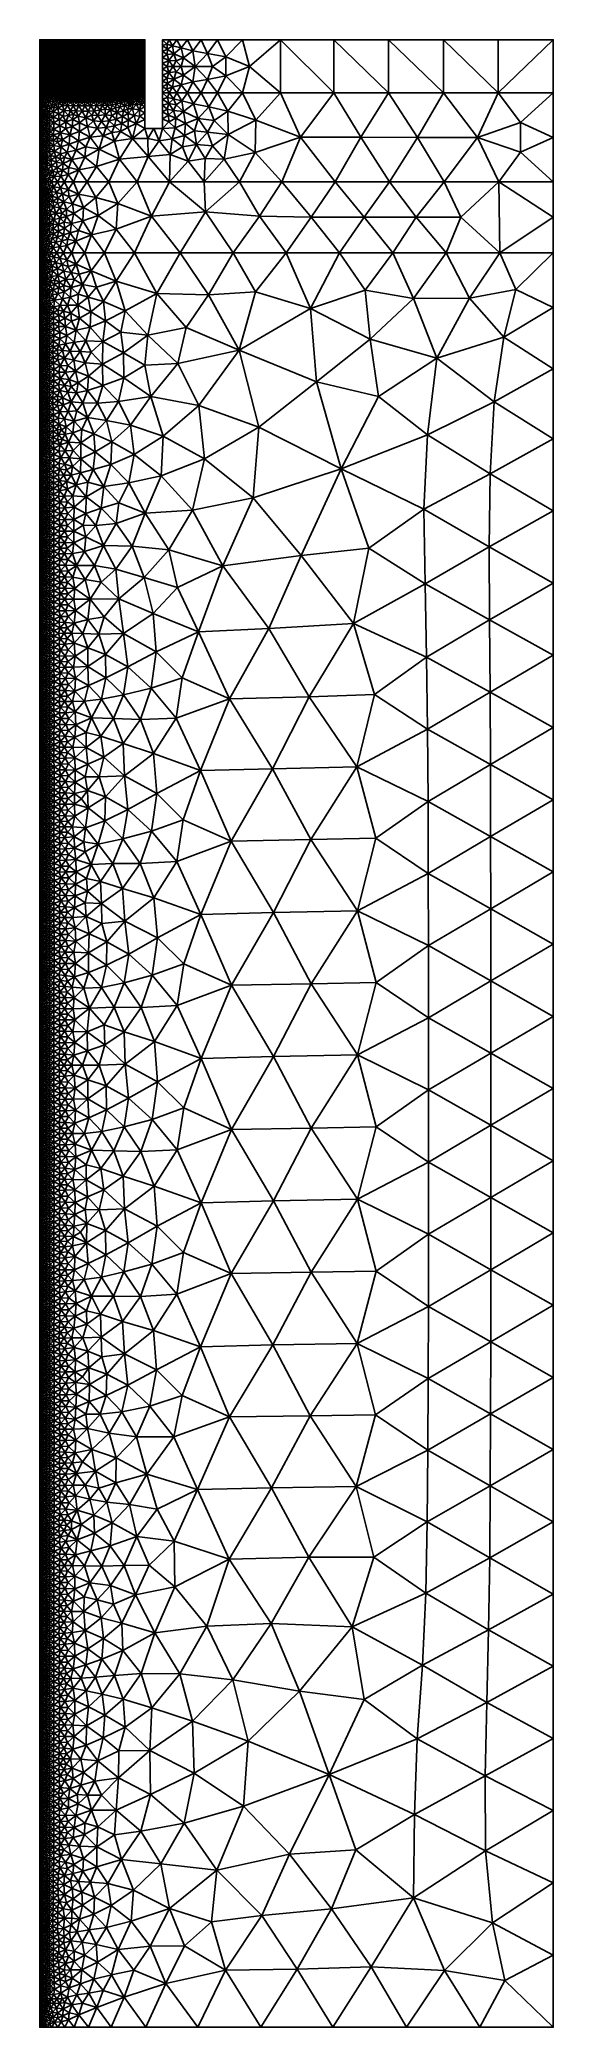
# Model space of a CAD drawing. Header units: metres. Extents: x 0 to 72, y -280 to 0.
import ezdxf

# ---------------------------------------------------------------- set-up
doc = ezdxf.new("R2010")
doc.units = ezdxf.units.M

msp = doc.modelspace()

# ---------------------------------------------------------------- linework, layer by layer
at = {"layer": 'layer', "color": 0}
for points in [[(0.2, 0), (0.2, -0.202703), (0.330894, -0.131915)], [(0.4, 0), (0.2, 0), (0.330894, -0.131915)], [(0.492437, -0.16216), (0.4, 0), (0.330894, -0.131915)], [(0.6, 0), (0.4, 0), (0.492437, -0.16216)], [(0.691934, -0.175785), (0.6, 0), (0.492437, -0.16216)], [(0.8, 0), (0.6, 0), (0.691934, -0.175785)], [(0.896051, -0.174322), (0.8, 0), (0.691934, -0.175785)], [(1, 0), (0.8, 0), (0.896051, -0.174322)], [(1.0974, -0.173764), (1, 0), (0.896051, -0.174322)], [(1.2, 0), (1, 0), (1.0974, -0.173764)], [(1.29831, -0.173558), (1.2, 0), (1.0974, -0.173764)], [(1.4, 0), (1.2, 0), (1.29831, -0.173558)], [(1.49899, -0.173378), (1.4, 0), (1.29831, -0.173558)], [(1.6, 0), (1.4, 0), (1.49899, -0.173378)], [(1.69944, -0.173237), (1.6, 0), (1.49899, -0.173378)], [(1.8, 0), (1.6, 0), (1.69944, -0.173237)], [(1.8997, -0.173166), (1.8, 0), (1.69944, -0.173237)], [(2, 0), (1.8, 0), (1.8997, -0.173166)], [(2.09984, -0.173145), (2, 0), (1.8997, -0.173166)], [(2.2, 0), (2, 0), (2.09984, -0.173145)], [(2.29992, -0.173147), (2.2, 0), (2.09984, -0.173145)], [(2.4, 0), (2.2, 0), (2.29992, -0.173147)], [(2.49996, -0.173159), (2.4, 0), (2.29992, -0.173147)], [(2.6, 0), (2.4, 0), (2.49996, -0.173159)], [(2.69998, -0.173172), (2.6, 0), (2.49996, -0.173159)], [(2.8, 0), (2.6, 0), (2.69998, -0.173172)], [(2.89999, -0.173184), (2.8, 0), (2.69998, -0.173172)], [(3, 0), (2.8, 0), (2.89999, -0.173184)], [(3.09999, -0.173192), (3, 0), (2.89999, -0.173184)], [(3.2, 0), (3, 0), (3.09999, -0.173192)], [(3.29999, -0.173198), (3.2, 0), (3.09999, -0.173192)], [(3.4, 0), (3.2, 0), (3.29999, -0.173198)], [(3.5, -0.173202), (3.4, 0), (3.29999, -0.173198)], [(3.6, 0), (3.4, 0), (3.5, -0.173202)], [(3.7, -0.173204), (3.6, 0), (3.5, -0.173202)], [(3.8, 0), (3.6, 0), (3.7, -0.173204)], [(3.9, -0.173205), (3.8, 0), (3.7, -0.173204)], [(4, 0), (3.8, 0), (3.9, -0.173205)], [(4.1, -0.173205), (4, 0), (3.9, -0.173205)], [(4.2, 0), (4, 0), (4.1, -0.173205)], [(4.3, -0.173205), (4.2, 0), (4.1, -0.173205)], [(4.4, 0), (4.2, 0), (4.3, -0.173205)], [(4.5, -0.173205), (4.4, 0), (4.3, -0.173205)], [(4.6, 0), (4.4, 0), (4.5, -0.173205)], [(4.7, -0.173205), (4.6, 0), (4.5, -0.173205)], [(4.8, 0), (4.6, 0), (4.7, -0.173205)], [(4.9, -0.173205), (4.8, 0), (4.7, -0.173205)], [(5, 0), (4.8, 0), (4.9, -0.173205)], [(5.1, -0.173205), (5, 0), (4.9, -0.173205)], [(5.2, 0), (5, 0), (5.1, -0.173205)], [(5.3, -0.173205), (5.2, 0), (5.1, -0.173205)], [(5.4, 0), (5.2, 0), (5.3, -0.173205)], [(5.5, -0.173205), (5.4, 0), (5.3, -0.173205)], [(5.6, 0), (5.4, 0), (5.5, -0.173205)], [(5.7, -0.173205), (5.6, 0), (5.5, -0.173205)], [(5.8, 0), (5.6, 0), (5.7, -0.173205)], [(5.9, -0.173205), (5.8, 0), (5.7, -0.173205)], [(6, 0), (5.8, 0), (5.9, -0.173205)], [(6.1, -0.173205), (6, 0), (5.9, -0.173205)], [(6.2, 0), (6, 0), (6.1, -0.173205)], [(6.3, -0.173205), (6.2, 0), (6.1, -0.173205)], [(6.4, 0), (6.2, 0), (6.3, -0.173205)], [(6.5, -0.173205), (6.4, 0), (6.3, -0.173205)], [(6.6, 0), (6.4, 0), (6.5, -0.173205)], [(6.7, -0.173205), (6.6, 0), (6.5, -0.173205)], [(6.8, 0), (6.6, 0), (6.7, -0.173205)], [(6.9, -0.173205), (6.8, 0), (6.7, -0.173205)], [(7, 0), (6.8, 0), (6.9, -0.173205)], [(7.1, -0.173205), (7, 0), (6.9, -0.173205)], [(7.2, 0), (7, 0), (7.1, -0.173205)], [(7.3, -0.173205), (7.2, 0), (7.1, -0.173205)], [(7.4, 0), (7.2, 0), (7.3, -0.173205)], [(7.5, -0.173205), (7.4, 0), (7.3, -0.173205)], [(7.6, 0), (7.4, 0), (7.5, -0.173205)], [(7.7, -0.173205), (7.6, 0), (7.5, -0.173205)], [(7.8, 0), (7.6, 0), (7.7, -0.173205)], [(7.9, -0.173205), (7.8, 0), (7.7, -0.173205)], [(8, 0), (7.8, 0), (7.9, -0.173205)], [(8.1, -0.173205), (8, 0), (7.9, -0.173205)], [(8.2, 0), (8, 0), (8.1, -0.173205)], [(8.3, -0.173205), (8.2, 0), (8.1, -0.173205)], [(8.4, 0), (8.2, 0), (8.3, -0.173205)], [(8.5, -0.173205), (8.4, 0), (8.3, -0.173205)], [(8.6, 0), (8.4, 0), (8.5, -0.173205)], [(8.7, -0.173205), (8.6, 0), (8.5, -0.173205)], [(8.8, 0), (8.6, 0), (8.7, -0.173205)], [(8.9, -0.173205), (8.8, 0), (8.7, -0.173205)], [(9, 0), (8.8, 0), (8.9, -0.173205)], [(9.1, -0.173205), (9, 0), (8.9, -0.173205)], [(9.2, 0), (9, 0), (9.1, -0.173205)], [(9.3, -0.173205), (9.2, 0), (9.1, -0.173205)], [(9.4, 0), (9.2, 0), (9.3, -0.173205)], [(9.5, -0.173205), (9.4, 0), (9.3, -0.173205)], [(9.6, 0), (9.4, 0), (9.5, -0.173205)], [(9.7, -0.173205), (9.6, 0), (9.5, -0.173205)], [(9.8, 0), (9.6, 0), (9.7, -0.173205)], [(9.9, -0.173205), (9.8, 0), (9.7, -0.173205)], [(10, 0), (9.8, 0), (9.9, -0.173205)], [(10.1, -0.173205), (10, 0), (9.9, -0.173205)], [(10.2, 0), (10, 0), (10.1, -0.173205)], [(10.3, -0.173205), (10.2, 0), (10.1, -0.173205)], [(10.4, 0), (10.2, 0), (10.3, -0.173205)], [(10.5, -0.173205), (10.4, 0), (10.3, -0.173205)], [(10.6, 0), (10.4, 0), (10.5, -0.173205)], [(10.7, -0.173205), (10.6, 0), (10.5, -0.173205)], [(10.8, 0), (10.6, 0), (10.7, -0.173205)], [(10.9, -0.173205), (10.8, 0), (10.7, -0.173205)], [(11, 0), (10.8, 0), (10.9, -0.173205)], [(11.1, -0.173205), (11, 0), (10.9, -0.173205)], [(11.2, 0), (11, 0), (11.1, -0.173205)], [(11.3, -0.173205), (11.2, 0), (11.1, -0.173205)], [(11.4, 0), (11.2, 0), (11.3, -0.173205)], [(11.5, -0.173205), (11.4, 0), (11.3, -0.173205)], [(11.6, 0), (11.4, 0), (11.5, -0.173205)], [(11.7, -0.173206), (11.6, 0), (11.5, -0.173205)], [(11.8, 0), (11.6, 0), (11.7, -0.173206)], [(11.9, -0.173207), (11.8, 0), (11.7, -0.173206)], [(12, 0), (11.8, 0), (11.9, -0.173207)], [(12.1, -0.17321), (12, 0), (11.9, -0.173207)], [(12.2, 0), (12, 0), (12.1, -0.17321)], [(12.3, -0.173215), (12.2, 0), (12.1, -0.17321)], [(12.4, 0), (12.2, 0), (12.3, -0.173215)], [(12.5, -0.173225), (12.4, 0), (12.3, -0.173215)], [(12.6, 0), (12.4, 0), (12.5, -0.173225)], [(12.7, -0.173243), (12.6, 0), (12.5, -0.173225)], [(12.8, 0), (12.6, 0), (12.7, -0.173243)], [(12.9001, -0.17327), (12.8, 0), (12.7, -0.173243)], [(13, 0), (12.8, 0), (12.9001, -0.17327)], [(13.1001, -0.173304), (13, 0), (12.9001, -0.17327)], [(13.2, 0), (13, 0), (13.1001, -0.173304)], [(13.3003, -0.173358), (13.2, 0), (13.1001, -0.173304)], [(13.4, 0), (13.2, 0), (13.3003, -0.173358)], [(13.5005, -0.173467), (13.4, 0), (13.3003, -0.173358)], [(13.6, 0), (13.4, 0), (13.5005, -0.173467)], [(13.7009, -0.173668), (13.6, 0), (13.5005, -0.173467)], [(13.8, 0), (13.6, 0), (13.7009, -0.173668)], [(13.9016, -0.173932), (13.8, 0), (13.7009, -0.173668)], [(14, 0), (13.8, 0), (13.9016, -0.173932)], [(14.1026, -0.174213), (14, 0), (13.9016, -0.173932)], [(14.2, 0), (14, 0), (14.1026, -0.174213)], [(14.304, -0.174751), (14.2, 0), (14.1026, -0.174213)], [(14.4, 0), (14.2, 0), (14.304, -0.174751)], [(14.5082, -0.176043), (14.4, 0), (14.304, -0.174751)], [(14.6, 0), (14.4, 0), (14.5082, -0.176043)], [(14.7076, -0.162159), (14.6, 0), (14.5082, -0.176043)], [(14.8, 0), (14.6, 0), (14.7076, -0.162159)], [(14.8692, -0.132024), (14.8, 0), (14.7076, -0.162159)], [(15, 0), (14.8, 0), (14.8692, -0.132024)], [(15, -0.202703), (15, 0), (14.8692, -0.132024)], [(17.5, 0), (17.5, -0.833333), (18.1101, -0.602773)], [(18.4403, 0), (17.5, 0), (18.1101, -0.602773)], [(18.9052, -0.845814), (18.4403, 0), (18.1101, -0.602773)], [(19.4837, 0), (18.4403, 0), (18.9052, -0.845814)], [(20.1088, -1.15471), (19.4837, 0), (18.9052, -0.845814)], [(21.0224, 0), (19.4837, 0), (20.1088, -1.15471)], [(21.7322, -1.56216), (21.0224, 0), (20.1088, -1.15471)], [(22.9396, 0), (21.0224, 0), (21.7322, -1.56216)], [(23.8123, -1.91716), (22.9396, 0), (21.7322, -1.56216)], [(25.2027, 0), (22.9396, 0), (23.8123, -1.91716)], [(26.4027, -2.41965), (25.2027, 0), (23.8123, -1.91716)], [(28.7246, 0), (25.2027, 0), (26.4027, -2.41965)], [(29.7487, -3.7516), (28.7246, 0), (26.4027, -2.41965)], [(34.1134, 0), (28.7246, 0), (29.7487, -3.7516)], [(29.7487, -3.7516), (34.1134, -7.5), (34.1134, 0)], [(34.1134, -7.5), (41.6013, -7.5), (34.1134, 0)], [(41.6013, 0), (34.1134, 0), (41.6013, -7.5)], [(41.6013, -7.5), (49.3046, -7.5), (41.6013, 0)], [(49.3046, 0), (41.6013, 0), (49.3046, -7.5)], [(49.3046, -7.5), (57.0327, -7.5), (49.3046, 0)], [(57.0327, 0), (49.3046, 0), (57.0327, -7.5)], [(57.0327, -7.5), (64.7663, -7.5), (57.0327, 0)], [(64.7663, 0), (57.0327, 0), (64.7663, -7.5)], [(64.7663, -7.5), (72.5, -7.5), (72.5, 0)], [(72.5, 0), (64.7663, 0), (64.7663, -7.5)], [(0.330894, -0.131915), (0.2, -0.202703), (0.362032, -0.294712)], [(0.2, -0.202703), (0.2, -0.405405), (0.362032, -0.294712)], [(0.362032, -0.294712), (0.2, -0.405405), (0.378686, -0.496646)], [(0.2, -0.405405), (0.2, -0.608108), (0.378686, -0.496646)], [(0.378686, -0.496646), (0.2, -0.608108), (0.379509, -0.704992)], [(0.2, -0.608108), (0.2, -0.810811), (0.379509, -0.704992)], [(0.379509, -0.704992), (0.2, -0.810811), (0.377999, -0.910514)], [(0.2, -0.810811), (0.2, -1.01351), (0.377999, -0.910514)], [(0.377999, -0.910514), (0.2, -1.01351), (0.37575, -1.11436)], [(0.2, -1.01351), (0.2, -1.21622), (0.37575, -1.11436)], [(0.37575, -1.11436), (0.2, -1.21622), (0.374441, -1.31731)], [(0.2, -1.21622), (0.2, -1.41892), (0.374441, -1.31731)], [(0.374441, -1.31731), (0.2, -1.41892), (0.373782, -1.5201)], [(0.2, -1.41892), (0.2, -1.62162), (0.373782, -1.5201)], [(0.373782, -1.5201), (0.2, -1.62162), (0.373461, -1.72287)], [(0.2, -1.62162), (0.2, -1.82432), (0.373461, -1.72287)], [(0.373461, -1.72287), (0.2, -1.82432), (0.373313, -1.92563)], [(0.2, -1.82432), (0.2, -2.02703), (0.373313, -1.92563)], [(0.373313, -1.92563), (0.2, -2.02703), (0.373252, -2.12836)], [(0.2, -2.02703), (0.2, -2.22973), (0.373252, -2.12836)], [(0.373252, -2.12836), (0.2, -2.22973), (0.373227, -2.33107)], [(0.2, -2.22973), (0.2, -2.43243), (0.373227, -2.33107)], [(0.373227, -2.33107), (0.2, -2.43243), (0.373216, -2.53378)], [(0.2, -2.43243), (0.2, -2.63514), (0.373216, -2.53378)], [(0.373216, -2.53378), (0.2, -2.63514), (0.37321, -2.73649)], [(0.2, -2.63514), (0.2, -2.83784), (0.37321, -2.73649)], [(0.37321, -2.73649), (0.2, -2.83784), (0.373208, -2.93919)], [(0.330894, -0.131915), (0.362032, -0.294712), (0.492437, -0.16216)], [(0.492437, -0.16216), (0.362032, -0.294712), (0.570285, -0.369083)], [(0.362032, -0.294712), (0.378686, -0.496646), (0.570285, -0.369083)], [(0.37321, -2.73649), (0.373208, -2.93919), (0.546418, -2.83784)], [(0.373216, -2.53378), (0.37321, -2.73649), (0.546427, -2.63513)], [(0.546427, -2.63513), (0.37321, -2.73649), (0.546418, -2.83784)], [(0.373227, -2.33107), (0.373216, -2.53378), (0.546445, -2.43242)], [(0.546445, -2.43242), (0.373216, -2.53378), (0.546427, -2.63513)], [(0.373252, -2.12836), (0.373227, -2.33107), (0.54648, -2.2297)], [(0.54648, -2.2297), (0.373227, -2.33107), (0.546445, -2.43242)], [(0.373313, -1.92563), (0.373252, -2.12836), (0.546557, -2.02696)], [(0.546557, -2.02696), (0.373252, -2.12836), (0.54648, -2.2297)], [(0.373461, -1.72287), (0.373313, -1.92563), (0.546747, -1.82419)], [(0.546747, -1.82419), (0.373313, -1.92563), (0.546557, -2.02696)], [(0.373782, -1.5201), (0.373461, -1.72287), (0.547181, -1.62137)], [(0.547181, -1.62137), (0.373461, -1.72287), (0.546747, -1.82419)], [(0.374441, -1.31731), (0.373782, -1.5201), (0.548044, -1.41853)], [(0.548044, -1.41853), (0.373782, -1.5201), (0.547181, -1.62137)], [(0.37575, -1.11436), (0.374441, -1.31731), (0.549693, -1.21577)], [(0.549693, -1.21577), (0.374441, -1.31731), (0.548044, -1.41853)], [(0.377999, -0.910514), (0.37575, -1.11436), (0.553117, -1.01277)], [(0.553117, -1.01277), (0.37575, -1.11436), (0.549693, -1.21577)], [(0.379509, -0.704992), (0.377999, -0.910514), (0.560324, -0.80633)], [(0.560324, -0.80633), (0.377999, -0.910514), (0.553117, -1.01277)], [(0.570285, -0.369083), (0.378686, -0.496646), (0.560554, -0.597015)], [(0.378686, -0.496646), (0.379509, -0.704992), (0.560554, -0.597015)], [(0.560554, -0.597015), (0.379509, -0.704992), (0.560324, -0.80633)], [(0.691934, -0.175785), (0.492437, -0.16216), (0.570285, -0.369083)], [(0.546427, -2.63513), (0.546418, -2.83784), (0.71964, -2.73648)], [(0.71964, -2.73648), (0.546418, -2.83784), (0.719627, -2.93919)], [(0.546445, -2.43242), (0.546427, -2.63513), (0.719667, -2.53378)], [(0.719667, -2.53378), (0.546427, -2.63513), (0.71964, -2.73648)], [(0.54648, -2.2297), (0.546445, -2.43242), (0.719716, -2.33106)], [(0.719716, -2.33106), (0.546445, -2.43242), (0.719667, -2.53378)], [(0.546557, -2.02696), (0.54648, -2.2297), (0.719807, -2.12832)], [(0.719807, -2.12832), (0.54648, -2.2297), (0.719716, -2.33106)], [(0.546747, -1.82419), (0.546557, -2.02696), (0.720005, -1.92555)], [(0.720005, -1.92555), (0.546557, -2.02696), (0.719807, -2.12832)], [(0.547181, -1.62137), (0.546747, -1.82419), (0.720478, -1.72275)], [(0.720478, -1.72275), (0.546747, -1.82419), (0.720005, -1.92555)], [(0.548044, -1.41853), (0.547181, -1.62137), (0.721478, -1.51984)], [(0.721478, -1.51984), (0.547181, -1.62137), (0.720478, -1.72275)], [(0.549693, -1.21577), (0.548044, -1.41853), (0.72308, -1.317)], [(0.72308, -1.317), (0.548044, -1.41853), (0.721478, -1.51984)], [(0.553117, -1.01277), (0.549693, -1.21577), (0.725611, -1.11494)], [(0.725611, -1.11494), (0.549693, -1.21577), (0.72308, -1.317)], [(0.560324, -0.80633), (0.553117, -1.01277), (0.731508, -0.914732)], [(0.731508, -0.914732), (0.553117, -1.01277), (0.725611, -1.11494)], [(0.560554, -0.597015), (0.560324, -0.80633), (0.761363, -0.697351)], [(0.761363, -0.697351), (0.560324, -0.80633), (0.731508, -0.914732)], [(0.570285, -0.369083), (0.560554, -0.597015), (0.714681, -0.506468)], [(0.714681, -0.506468), (0.560554, -0.597015), (0.761363, -0.697351)], [(0.792717, -0.348923), (0.691934, -0.175785), (0.570285, -0.369083)], [(0.792717, -0.348923), (0.570285, -0.369083), (0.714681, -0.506468)], [(0.896051, -0.174322), (0.691934, -0.175785), (0.792717, -0.348923)], [(0.889566, -0.519248), (0.792717, -0.348923), (0.714681, -0.506468)], [(0.714681, -0.506468), (0.761363, -0.697351), (0.889566, -0.519248)], [(0.71964, -2.73648), (0.719627, -2.93919), (0.892854, -2.83784)], [(0.719667, -2.53378), (0.71964, -2.73648), (0.892892, -2.63514)], [(0.892892, -2.63514), (0.71964, -2.73648), (0.892854, -2.83784)], [(0.719716, -2.33106), (0.719667, -2.53378), (0.892967, -2.43243)], [(0.892967, -2.43243), (0.719667, -2.53378), (0.892892, -2.63514)], [(0.719807, -2.12832), (0.719716, -2.33106), (0.89309, -2.2297)], [(0.89309, -2.2297), (0.719716, -2.33106), (0.892967, -2.43243)], [(0.720005, -1.92555), (0.719807, -2.12832), (0.893296, -2.02694)], [(0.893296, -2.02694), (0.719807, -2.12832), (0.89309, -2.2297)], [(0.720478, -1.72275), (0.720005, -1.92555), (0.893728, -1.8242)], [(0.893728, -1.8242), (0.720005, -1.92555), (0.893296, -2.02694)], [(0.721478, -1.51984), (0.720478, -1.72275), (0.894779, -1.62146)], [(0.894779, -1.62146), (0.720478, -1.72275), (0.893728, -1.8242)], [(0.72308, -1.317), (0.721478, -1.51984), (0.896923, -1.41835)], [(0.896923, -1.41835), (0.721478, -1.51984), (0.894779, -1.62146)], [(0.725611, -1.11494), (0.72308, -1.317), (0.898829, -1.21534)], [(0.898829, -1.21534), (0.72308, -1.317), (0.896923, -1.41835)], [(0.731508, -0.914732), (0.725611, -1.11494), (0.899759, -1.01506)], [(0.899759, -1.01506), (0.725611, -1.11494), (0.898829, -1.21534)], [(0.761363, -0.697351), (0.731508, -0.914732), (0.890926, -0.84276)], [(0.890926, -0.84276), (0.731508, -0.914732), (0.899759, -1.01506)], [(0.889566, -0.519248), (0.761363, -0.697351), (0.98367, -0.694831)], [(0.761363, -0.697351), (0.890926, -0.84276), (0.98367, -0.694831)], [(0.993966, -0.347479), (0.896051, -0.174322), (0.792717, -0.348923)], [(0.993966, -0.347479), (0.792717, -0.348923), (0.889566, -0.519248)], [(1.09151, -0.521297), (0.993966, -0.347479), (0.889566, -0.519248)], [(1.09151, -0.521297), (0.889566, -0.519248), (0.98367, -0.694831)], [(0.98367, -0.694831), (0.890926, -0.84276), (1.07955, -0.892891)], [(0.890926, -0.84276), (0.899759, -1.01506), (1.07955, -0.892891)], [(0.892892, -2.63514), (0.892854, -2.83784), (1.06612, -2.7365)], [(1.06612, -2.7365), (0.892854, -2.83784), (1.06607, -2.93918)], [(0.892967, -2.43243), (0.892892, -2.63514), (1.06623, -2.53382)], [(1.06623, -2.53382), (0.892892, -2.63514), (1.06612, -2.7365)], [(0.89309, -2.2297), (0.892967, -2.43243), (1.06642, -2.33113)], [(1.06642, -2.33113), (0.892967, -2.43243), (1.06623, -2.53382)], [(0.893296, -2.02694), (0.89309, -2.2297), (1.0667, -2.12837)], [(1.0667, -2.12837), (0.89309, -2.2297), (1.06642, -2.33113)], [(0.893728, -1.8242), (0.893296, -2.02694), (1.06707, -1.92565)], [(1.06707, -1.92565), (0.893296, -2.02694), (1.0667, -2.12837)], [(0.894779, -1.62146), (0.893728, -1.8242), (1.06783, -1.7232)], [(1.06783, -1.7232), (0.893728, -1.8242), (1.06707, -1.92565)], [(0.896923, -1.41835), (0.894779, -1.62146), (1.07003, -1.52099)], [(1.07003, -1.52099), (0.894779, -1.62146), (1.06783, -1.7232)], [(1.0974, -0.173764), (0.896051, -0.174322), (0.993966, -0.347479)], [(0.898829, -1.21534), (0.896923, -1.41835), (1.07578, -1.31652)], [(1.07578, -1.31652), (0.896923, -1.41835), (1.07003, -1.52099)], [(0.899759, -1.01506), (0.898829, -1.21534), (1.07442, -1.11176)], [(1.07442, -1.11176), (0.898829, -1.21534), (1.07578, -1.31652)], [(1.07955, -0.892891), (0.899759, -1.01506), (1.07442, -1.11176)], [(1.19036, -0.69835), (1.09151, -0.521297), (0.98367, -0.694831)], [(1.19036, -0.69835), (0.98367, -0.694831), (1.07955, -0.892891)], [(1.19575, -0.347323), (1.0974, -0.173764), (0.993966, -0.347479)], [(1.19575, -0.347323), (0.993966, -0.347479), (1.09151, -0.521297)], [(1.06612, -2.7365), (1.06607, -2.93918), (1.23935, -2.83784)], [(1.06623, -2.53382), (1.06612, -2.7365), (1.23948, -2.63521)], [(1.23948, -2.63521), (1.06612, -2.7365), (1.23935, -2.83784)], [(1.06642, -2.33113), (1.06623, -2.53382), (1.23977, -2.43262)], [(1.23977, -2.43262), (1.06623, -2.53382), (1.23948, -2.63521)], [(1.0667, -2.12837), (1.06642, -2.33113), (1.24025, -2.22997)], [(1.24025, -2.22997), (1.06642, -2.33113), (1.23977, -2.43262)], [(1.06707, -1.92565), (1.0667, -2.12837), (1.24079, -2.02718)], [(1.24079, -2.02718), (1.0667, -2.12837), (1.24025, -2.22997)], [(1.06783, -1.7232), (1.06707, -1.92565), (1.24118, -1.8246)], [(1.24118, -1.8246), (1.06707, -1.92565), (1.24079, -2.02718)], [(1.07003, -1.52099), (1.06783, -1.7232), (1.24182, -1.62325)], [(1.24182, -1.62325), (1.06783, -1.7232), (1.24118, -1.8246)], [(1.07578, -1.31652), (1.07003, -1.52099), (1.2454, -1.4245)], [(1.2454, -1.4245), (1.07003, -1.52099), (1.24182, -1.62325)], [(1.07955, -0.892891), (1.07442, -1.11176), (1.22315, -1.0229)], [(1.22315, -1.0229), (1.07442, -1.11176), (1.27208, -1.21)], [(1.07442, -1.11176), (1.07578, -1.31652), (1.27208, -1.21)], [(1.27208, -1.21), (1.07578, -1.31652), (1.2454, -1.4245)], [(1.29654, -0.867439), (1.19036, -0.69835), (1.07955, -0.892891)], [(1.29654, -0.867439), (1.07955, -0.892891), (1.22315, -1.0229)], [(1.29485, -0.521197), (1.19575, -0.347323), (1.09151, -0.521297)], [(1.29485, -0.521197), (1.09151, -0.521297), (1.19036, -0.69835)], [(1.29831, -0.173558), (1.0974, -0.173764), (1.19575, -0.347323)], [(1.39561, -0.693892), (1.29485, -0.521197), (1.19036, -0.69835)], [(1.39561, -0.693892), (1.19036, -0.69835), (1.29654, -0.867439)], [(1.39744, -0.346958), (1.29831, -0.173558), (1.19575, -0.347323)], [(1.39744, -0.346958), (1.19575, -0.347323), (1.29485, -0.521197)], [(1.3954, -1.03447), (1.29654, -0.867439), (1.22315, -1.0229)], [(1.22315, -1.0229), (1.27208, -1.21), (1.3954, -1.03447)], [(1.23948, -2.63521), (1.23935, -2.83784), (1.41271, -2.73654)], [(1.41271, -2.73654), (1.23935, -2.83784), (1.41258, -2.93914)], [(1.23977, -2.43262), (1.23948, -2.63521), (1.41305, -2.53412)], [(1.41305, -2.53412), (1.23948, -2.63521), (1.41271, -2.73654)], [(1.24025, -2.22997), (1.23977, -2.43262), (1.41382, -2.33178)], [(1.41382, -2.33178), (1.23977, -2.43262), (1.41305, -2.53412)], [(1.24079, -2.02718), (1.24025, -2.22997), (1.41495, -2.1292)], [(1.41495, -2.1292), (1.24025, -2.22997), (1.41382, -2.33178)], [(1.24118, -1.8246), (1.24079, -2.02718), (1.41594, -1.9261)], [(1.41594, -1.9261), (1.24079, -2.02718), (1.41495, -2.1292)], [(1.24182, -1.62325), (1.24118, -1.8246), (1.41531, -1.72353)], [(1.41531, -1.72353), (1.24118, -1.8246), (1.41594, -1.9261)], [(1.2454, -1.4245), (1.24182, -1.62325), (1.4132, -1.52452)], [(1.4132, -1.52452), (1.24182, -1.62325), (1.41531, -1.72353)], [(1.27208, -1.21), (1.2454, -1.4245), (1.40188, -1.35387)], [(1.40188, -1.35387), (1.2454, -1.4245), (1.4132, -1.52452)], [(1.3954, -1.03447), (1.27208, -1.21), (1.49116, -1.20804)], [(1.27208, -1.21), (1.40188, -1.35387), (1.49116, -1.20804)], [(1.49724, -0.520024), (1.39744, -0.346958), (1.29485, -0.521197)], [(1.49724, -0.520024), (1.29485, -0.521197), (1.39561, -0.693892)], [(1.49638, -0.864815), (1.39561, -0.693892), (1.29654, -0.867439)], [(1.49638, -0.864815), (1.29654, -0.867439), (1.3954, -1.03447)], [(1.49899, -0.173378), (1.29831, -0.173558), (1.39744, -0.346958)], [(1.59556, -1.03686), (1.49638, -0.864815), (1.3954, -1.03447)], [(1.59556, -1.03686), (1.3954, -1.03447), (1.49116, -1.20804)], [(1.59742, -0.692465), (1.49724, -0.520024), (1.39561, -0.693892)], [(1.59742, -0.692465), (1.39561, -0.693892), (1.49638, -0.864815)], [(1.59858, -0.346545), (1.49899, -0.173378), (1.39744, -0.346958)], [(1.59858, -0.346545), (1.39744, -0.346958), (1.49724, -0.520024)], [(1.49116, -1.20804), (1.40188, -1.35387), (1.58908, -1.4041)], [(1.40188, -1.35387), (1.4132, -1.52452), (1.58908, -1.4041)], [(1.41271, -2.73654), (1.41258, -2.93914), (1.58596, -2.83776)], [(1.41305, -2.53412), (1.41271, -2.73654), (1.58617, -2.63545)], [(1.58617, -2.63545), (1.41271, -2.73654), (1.58596, -2.83776)], [(1.41382, -2.33178), (1.41305, -2.53412), (1.58698, -2.43366)], [(1.58698, -2.43366), (1.41305, -2.53412), (1.58617, -2.63545)], [(1.58908, -1.4041), (1.4132, -1.52452), (1.58808, -1.62049)], [(1.4132, -1.52452), (1.41531, -1.72353), (1.58808, -1.62049)], [(1.41495, -2.1292), (1.41382, -2.33178), (1.58909, -2.2319)], [(1.58909, -2.2319), (1.41382, -2.33178), (1.58698, -2.43366)], [(1.41594, -1.9261), (1.41495, -2.1292), (1.59157, -2.02929)], [(1.59157, -2.02929), (1.41495, -2.1292), (1.58909, -2.2319)], [(1.58808, -1.62049), (1.41531, -1.72353), (1.59406, -1.82425)], [(1.41531, -1.72353), (1.41594, -1.9261), (1.59406, -1.82425)], [(1.59406, -1.82425), (1.41594, -1.9261), (1.59157, -2.02929)], [(1.69574, -1.21242), (1.59556, -1.03686), (1.49116, -1.20804)], [(1.69574, -1.21242), (1.49116, -1.20804), (1.58908, -1.4041)], [(1.69743, -0.864757), (1.59742, -0.692465), (1.49638, -0.864815)], [(1.69743, -0.864757), (1.49638, -0.864815), (1.59556, -1.03686)], [(1.69849, -0.519462), (1.59858, -0.346545), (1.49724, -0.520024)], [(1.69849, -0.519462), (1.49724, -0.520024), (1.59742, -0.692465)], [(1.69944, -0.173237), (1.49899, -0.173378), (1.59858, -0.346545)], [(1.58617, -2.63545), (1.58596, -2.83776), (1.75934, -2.73636)], [(1.75934, -2.73636), (1.58596, -2.83776), (1.75932, -2.93884)], [(1.58698, -2.43366), (1.58617, -2.63545), (1.75947, -2.53491)], [(1.75947, -2.53491), (1.58617, -2.63545), (1.75934, -2.73636)], [(1.58909, -2.2319), (1.58698, -2.43366), (1.76115, -2.33498)], [(1.76115, -2.33498), (1.58698, -2.43366), (1.75947, -2.53491)], [(1.58908, -1.4041), (1.58808, -1.62049), (1.73329, -1.5325)], [(1.73329, -1.5325), (1.58808, -1.62049), (1.78639, -1.71597)], [(1.58808, -1.62049), (1.59406, -1.82425), (1.78639, -1.71597)], [(1.80293, -1.37971), (1.69574, -1.21242), (1.58908, -1.4041)], [(1.80293, -1.37971), (1.58908, -1.4041), (1.73329, -1.5325)], [(1.59157, -2.02929), (1.58909, -2.2319), (1.76768, -2.13396)], [(1.76768, -2.13396), (1.58909, -2.2319), (1.76115, -2.33498)], [(1.59406, -1.82425), (1.59157, -2.02929), (1.7701, -1.93182)], [(1.7701, -1.93182), (1.59157, -2.02929), (1.76768, -2.13396)], [(1.78639, -1.71597), (1.59406, -1.82425), (1.7701, -1.93182)], [(1.79758, -1.03752), (1.69743, -0.864757), (1.59556, -1.03686)], [(1.79758, -1.03752), (1.59556, -1.03686), (1.69574, -1.21242)], [(1.7985, -0.692181), (1.69849, -0.519462), (1.59742, -0.692465)], [(1.7985, -0.692181), (1.59742, -0.692465), (1.69743, -0.864757)], [(1.79924, -0.346331), (1.69944, -0.173237), (1.59858, -0.346545)], [(1.79924, -0.346331), (1.59858, -0.346545), (1.69849, -0.519462)], [(1.89906, -1.20894), (1.79758, -1.03752), (1.69574, -1.21242)], [(1.89906, -1.20894), (1.69574, -1.21242), (1.80293, -1.37971)], [(1.89857, -0.864835), (1.7985, -0.692181), (1.69743, -0.864757)], [(1.89857, -0.864835), (1.69743, -0.864757), (1.79758, -1.03752)], [(1.89918, -0.519304), (1.79924, -0.346331), (1.69849, -0.519462)], [(1.89918, -0.519304), (1.69849, -0.519462), (1.7985, -0.692181)], [(1.8997, -0.173166), (1.69944, -0.173237), (1.79924, -0.346331)], [(1.90271, -1.54329), (1.80293, -1.37971), (1.73329, -1.5325)], [(1.73329, -1.5325), (1.78639, -1.71597), (1.90271, -1.54329)], [(1.75934, -2.73636), (1.75932, -2.93884), (1.93296, -2.83689)], [(1.75947, -2.53491), (1.75934, -2.73636), (1.93234, -2.63476)], [(1.93234, -2.63476), (1.75934, -2.73636), (1.93296, -2.83689)], [(1.76115, -2.33498), (1.75947, -2.53491), (1.93105, -2.43563)], [(1.93105, -2.43563), (1.75947, -2.53491), (1.93234, -2.63476)], [(1.76768, -2.13396), (1.76115, -2.33498), (1.93334, -2.24189)], [(1.93334, -2.24189), (1.76115, -2.33498), (1.93105, -2.43563)], [(1.7701, -1.93182), (1.76768, -2.13396), (1.96229, -2.036)], [(1.96229, -2.036), (1.76768, -2.13396), (1.93334, -2.24189)], [(1.78639, -1.71597), (1.7701, -1.93182), (1.92102, -1.85284)], [(1.92102, -1.85284), (1.7701, -1.93182), (1.96229, -2.036)], [(1.90271, -1.54329), (1.78639, -1.71597), (1.99835, -1.70771)], [(1.78639, -1.71597), (1.92102, -1.85284), (1.99835, -1.70771)], [(1.9989, -1.03711), (1.89857, -0.864835), (1.79758, -1.03752)], [(1.9989, -1.03711), (1.79758, -1.03752), (1.89906, -1.20894)], [(1.99919, -0.692175), (1.89918, -0.519304), (1.7985, -0.692181)], [(1.99919, -0.692175), (1.7985, -0.692181), (1.89857, -0.864835)], [(1.9996, -0.346265), (1.8997, -0.173166), (1.79924, -0.346331)], [(1.9996, -0.346265), (1.79924, -0.346331), (1.89918, -0.519304)], [(2.00009, -1.37774), (1.89906, -1.20894), (1.80293, -1.37971)], [(2.00009, -1.37774), (1.80293, -1.37971), (1.90271, -1.54329)], [(2.09926, -0.864879), (1.99919, -0.692175), (1.89857, -0.864835)], [(2.09926, -0.864879), (1.89857, -0.864835), (1.9989, -1.03711)], [(2.09923, -1.20845), (1.9989, -1.03711), (1.89906, -1.20894)], [(2.09923, -1.20845), (1.89906, -1.20894), (2.00009, -1.37774)], [(2.09957, -0.519298), (1.9996, -0.346265), (1.89918, -0.519304)], [(2.09957, -0.519298), (1.89918, -0.519304), (1.99919, -0.692175)], [(2.09984, -0.173145), (1.8997, -0.173166), (1.9996, -0.346265)], [(2.09831, -1.54575), (2.00009, -1.37774), (1.90271, -1.54329)], [(2.09831, -1.54575), (1.90271, -1.54329), (1.99835, -1.70771)], [(1.99835, -1.70771), (1.92102, -1.85284), (2.08918, -1.87363)], [(1.92102, -1.85284), (1.96229, -2.036), (2.08918, -1.87363)], [(1.93334, -2.24189), (1.93105, -2.43563), (2.09533, -2.33759)], [(2.09533, -2.33759), (1.93105, -2.43563), (2.104, -2.53156)], [(1.93105, -2.43563), (1.93234, -2.63476), (2.104, -2.53156)], [(2.104, -2.53156), (1.93234, -2.63476), (2.10692, -2.73374)], [(1.93234, -2.63476), (1.93296, -2.83689), (2.10692, -2.73374)], [(2.10692, -2.73374), (1.93296, -2.83689), (2.10717, -2.93735)], [(1.96229, -2.036), (1.93334, -2.24189), (2.08196, -2.17596)], [(2.08196, -2.17596), (1.93334, -2.24189), (2.09533, -2.33759)], [(2.08918, -1.87363), (1.96229, -2.036), (2.17342, -2.04403)], [(1.96229, -2.036), (2.08196, -2.17596), (2.17342, -2.04403)], [(2.1936, -1.71492), (2.09831, -1.54575), (1.99835, -1.70771)], [(2.1936, -1.71492), (1.99835, -1.70771), (2.08918, -1.87363)], [(2.19932, -1.03725), (2.09926, -0.864879), (1.9989, -1.03711)], [(2.19932, -1.03725), (1.9989, -1.03711), (2.09923, -1.20845)], [(2.19957, -0.692249), (2.09957, -0.519298), (1.99919, -0.692175)], [(2.19957, -0.692249), (1.99919, -0.692175), (2.09926, -0.864879)], [(2.19979, -0.346265), (2.09984, -0.173145), (1.9996, -0.346265)], [(2.19979, -0.346265), (1.9996, -0.346265), (2.09957, -0.519298)], [(2.19864, -1.37908), (2.09923, -1.20845), (2.00009, -1.37774)], [(2.19864, -1.37908), (2.00009, -1.37774), (2.09831, -1.54575)], [(2.17342, -2.04403), (2.08196, -2.17596), (2.24431, -2.22223)], [(2.08196, -2.17596), (2.09533, -2.33759), (2.24431, -2.22223)], [(2.28558, -1.88786), (2.1936, -1.71492), (2.08918, -1.87363)], [(2.28558, -1.88786), (2.08918, -1.87363), (2.17342, -2.04403)], [(2.24431, -2.22223), (2.09533, -2.33759), (2.27518, -2.42028)], [(2.09533, -2.33759), (2.104, -2.53156), (2.27518, -2.42028)], [(2.29649, -1.55007), (2.19864, -1.37908), (2.09831, -1.54575)], [(2.29649, -1.55007), (2.09831, -1.54575), (2.1936, -1.71492)], [(2.29907, -1.20927), (2.19932, -1.03725), (2.09923, -1.20845)], [(2.29907, -1.20927), (2.09923, -1.20845), (2.19864, -1.37908)], [(2.29956, -0.865068), (2.19957, -0.692249), (2.09926, -0.864879)], [(2.29956, -0.865068), (2.09926, -0.864879), (2.19932, -1.03725)], [(2.29977, -0.519347), (2.19979, -0.346265), (2.09957, -0.519298)], [(2.29977, -0.519347), (2.09957, -0.519298), (2.19957, -0.692249)], [(2.29992, -0.173147), (2.09984, -0.173145), (2.19979, -0.346265)], [(2.27518, -2.42028), (2.104, -2.53156), (2.28215, -2.6274)], [(2.104, -2.53156), (2.10692, -2.73374), (2.28215, -2.6274)], [(2.28215, -2.6274), (2.10692, -2.73374), (2.28304, -2.83342)], [(2.10692, -2.73374), (2.10717, -2.93735), (2.28304, -2.83342)], [(2.37384, -2.07085), (2.28558, -1.88786), (2.17342, -2.04403)], [(2.17342, -2.04403), (2.24431, -2.22223), (2.37384, -2.07085)], [(2.39265, -1.72303), (2.29649, -1.55007), (2.1936, -1.71492)], [(2.39265, -1.72303), (2.1936, -1.71492), (2.28558, -1.88786)], [(2.39815, -1.38135), (2.29907, -1.20927), (2.19864, -1.37908)], [(2.39815, -1.38135), (2.19864, -1.37908), (2.29649, -1.55007)], [(2.39944, -1.03774), (2.29956, -0.865068), (2.19932, -1.03725)], [(2.39944, -1.03774), (2.19932, -1.03725), (2.29907, -1.20927)], [(2.39975, -0.692373), (2.29977, -0.519347), (2.19957, -0.692249)], [(2.39975, -0.692373), (2.19957, -0.692249), (2.29956, -0.865068)], [(2.39989, -0.346291), (2.29992, -0.173147), (2.19979, -0.346265)], [(2.39989, -0.346291), (2.19979, -0.346265), (2.29977, -0.519347)], [(2.37384, -2.07085), (2.24431, -2.22223), (2.46331, -2.28555)], [(2.24431, -2.22223), (2.27518, -2.42028), (2.46331, -2.28555)], [(2.46331, -2.28555), (2.27518, -2.42028), (2.46021, -2.51645)], [(2.27518, -2.42028), (2.28215, -2.6274), (2.46021, -2.51645)], [(2.46021, -2.51645), (2.28215, -2.6274), (2.46358, -2.72711)], [(2.28215, -2.6274), (2.28304, -2.83342), (2.46358, -2.72711)], [(2.46358, -2.72711), (2.28304, -2.83342), (2.45815, -2.93494)], [(2.48752, -1.90036), (2.39265, -1.72303), (2.28558, -1.88786)], [(2.48752, -1.90036), (2.28558, -1.88786), (2.37384, -2.07085)], [(2.49641, -1.55425), (2.39815, -1.38135), (2.29649, -1.55007)], [(2.49641, -1.55425), (2.29649, -1.55007), (2.39265, -1.72303)], [(2.49905, -1.21041), (2.39944, -1.03774), (2.29907, -1.20927)], [(2.49905, -1.21041), (2.29907, -1.20927), (2.39815, -1.38135)], [(2.49969, -0.865342), (2.39975, -0.692373), (2.29956, -0.865068)], [(2.49969, -0.865342), (2.29956, -0.865068), (2.39944, -1.03774)], [(2.49987, -0.519414), (2.39989, -0.346291), (2.29977, -0.519347)], [(2.49987, -0.519414), (2.29977, -0.519347), (2.39975, -0.692373)], [(2.49996, -0.173159), (2.29992, -0.173147), (2.39989, -0.346291)], [(2.58371, -2.08448), (2.48752, -1.90036), (2.37384, -2.07085)], [(2.58371, -2.08448), (2.37384, -2.07085), (2.46331, -2.28555)], [(2.59405, -1.72895), (2.49641, -1.55425), (2.39265, -1.72303)], [(2.59405, -1.72895), (2.39265, -1.72303), (2.48752, -1.90036)], [(2.59828, -1.38338), (2.49905, -1.21041), (2.39815, -1.38135)], [(2.59828, -1.38338), (2.39815, -1.38135), (2.49641, -1.55425)], [(2.59952, -1.0383), (2.49969, -0.865342), (2.39944, -1.03774)], [(2.59952, -1.0383), (2.39944, -1.03774), (2.49905, -1.21041)], [(2.59984, -0.692513), (2.49987, -0.519414), (2.39975, -0.692373)], [(2.59984, -0.692513), (2.39975, -0.692373), (2.49969, -0.865342)], [(2.59994, -0.346323), (2.49996, -0.173159), (2.39989, -0.346291)], [(2.59994, -0.346323), (2.39989, -0.346291), (2.49987, -0.519414)], [(2.46358, -2.72711), (2.45815, -2.93494), (2.63581, -2.83424)], [(2.46331, -2.28555), (2.46021, -2.51645), (2.61343, -2.42211)], [(2.61343, -2.42211), (2.46021, -2.51645), (2.66332, -2.61441)], [(2.46021, -2.51645), (2.46358, -2.72711), (2.66332, -2.61441)], [(2.68982, -2.26086), (2.58371, -2.08448), (2.46331, -2.28555)], [(2.68982, -2.26086), (2.46331, -2.28555), (2.61343, -2.42211)], [(2.66332, -2.61441), (2.46358, -2.72711), (2.63581, -2.83424)], [(2.69202, -1.90596), (2.59405, -1.72895), (2.48752, -1.90036)], [(2.69202, -1.90596), (2.48752, -1.90036), (2.58371, -2.08448)], [(2.69721, -1.55708), (2.59828, -1.38338), (2.49641, -1.55425)], [(2.69721, -1.55708), (2.49641, -1.55425), (2.59405, -1.72895)], [(2.6992, -1.21136), (2.59952, -1.0383), (2.49905, -1.21041)], [(2.6992, -1.21136), (2.49905, -1.21041), (2.59828, -1.38338)], [(2.69977, -0.865604), (2.59984, -0.692513), (2.49969, -0.865342)], [(2.69977, -0.865604), (2.49969, -0.865342), (2.59952, -1.0383)], [(2.69992, -0.51948), (2.59994, -0.346323), (2.49987, -0.519414)], [(2.69992, -0.51948), (2.49987, -0.519414), (2.59984, -0.692513)], [(2.69998, -0.173172), (2.49996, -0.173159), (2.59994, -0.346323)], [(2.79216, -2.08281), (2.69202, -1.90596), (2.58371, -2.08448)], [(2.79216, -2.08281), (2.58371, -2.08448), (2.68982, -2.26086)], [(2.79613, -1.73174), (2.69721, -1.55708), (2.59405, -1.72895)], [(2.79613, -1.73174), (2.59405, -1.72895), (2.69202, -1.90596)], [(2.79871, -1.38471), (2.6992, -1.21136), (2.59828, -1.38338)], [(2.79871, -1.38471), (2.59828, -1.38338), (2.69721, -1.55708)], [(2.79963, -1.03873), (2.69977, -0.865604), (2.59952, -1.0383)], [(2.79963, -1.03873), (2.59952, -1.0383), (2.6992, -1.21136)], [(2.79989, -0.692634), (2.69992, -0.51948), (2.59984, -0.692513)], [(2.79989, -0.692634), (2.59984, -0.692513), (2.69977, -0.865604)], [(2.79996, -0.346353), (2.69998, -0.173172), (2.59994, -0.346323)], [(2.79996, -0.346353), (2.59994, -0.346323), (2.69992, -0.51948)], [(2.78996, -2.43233), (2.68982, -2.26086), (2.61343, -2.42211)], [(2.61343, -2.42211), (2.66332, -2.61441), (2.78996, -2.43233)], [(2.66332, -2.61441), (2.63581, -2.83424), (2.79471, -2.75936)], [(2.79471, -2.75936), (2.63581, -2.83424), (2.80521, -2.93317)], [(2.78996, -2.43233), (2.66332, -2.61441), (2.88614, -2.60855)], [(2.66332, -2.61441), (2.79471, -2.75936), (2.88614, -2.60855)], [(2.89308, -2.25735), (2.79216, -2.08281), (2.68982, -2.26086)], [(2.89308, -2.25735), (2.68982, -2.26086), (2.78996, -2.43233)], [(2.89561, -1.90686), (2.79613, -1.73174), (2.69202, -1.90596)], [(2.89561, -1.90686), (2.69202, -1.90596), (2.79216, -2.08281)], [(2.89818, -1.55847), (2.79871, -1.38471), (2.69721, -1.55708)], [(2.89818, -1.55847), (2.69721, -1.55708), (2.79613, -1.73174)], [(2.89942, -1.21198), (2.79963, -1.03873), (2.6992, -1.21136)], [(2.89942, -1.21198), (2.6992, -1.21136), (2.79871, -1.38471)], [(2.89983, -0.865801), (2.79989, -0.692634), (2.69977, -0.865604)], [(2.89983, -0.865801), (2.69977, -0.865604), (2.79963, -1.03873)], [(2.89995, -0.519534), (2.79996, -0.346353), (2.69992, -0.51948)], [(2.89995, -0.519534), (2.69992, -0.51948), (2.79989, -0.692634)], [(2.89999, -0.173184), (2.69998, -0.173172), (2.79996, -0.346353)], [(2.99255, -2.43185), (2.89308, -2.25735), (2.78996, -2.43233)], [(2.99255, -2.43185), (2.78996, -2.43233), (2.88614, -2.60855)], [(2.99568, -2.0815), (2.89561, -1.90686), (2.79216, -2.08281)], [(2.99568, -2.0815), (2.79216, -2.08281), (2.89308, -2.25735)], [(2.88614, -2.60855), (2.79471, -2.75936), (2.98387, -2.80689)], [(2.79471, -2.75936), (2.80521, -2.93317), (2.98387, -2.80689)], [(2.99777, -1.73255), (2.89818, -1.55847), (2.79613, -1.73174)], [(2.99777, -1.73255), (2.79613, -1.73174), (2.89561, -1.90686)], [(2.99916, -1.38539), (2.89942, -1.21198), (2.79871, -1.38471)], [(2.99916, -1.38539), (2.79871, -1.38471), (2.89818, -1.55847)], [(2.99974, -1.03901), (2.89983, -0.865801), (2.79963, -1.03873)], [(2.99974, -1.03901), (2.79963, -1.03873), (2.89942, -1.21198)], [(2.99992, -0.692721), (2.89995, -0.519534), (2.79989, -0.692634)], [(2.99992, -0.692721), (2.79989, -0.692634), (2.89983, -0.865801)], [(2.99998, -0.346376), (2.89999, -0.173184), (2.79996, -0.346353)], [(2.99998, -0.346376), (2.79996, -0.346353), (2.89995, -0.519534)], [(3.09273, -2.60909), (2.99255, -2.43185), (2.88614, -2.60855)], [(3.09273, -2.60909), (2.88614, -2.60855), (2.98387, -2.80689)], [(3.09574, -2.25559), (2.99568, -2.0815), (2.89308, -2.25735)], [(3.09574, -2.25559), (2.89308, -2.25735), (2.99255, -2.43185)], [(3.09762, -1.90662), (2.99777, -1.73255), (2.89561, -1.90686)], [(3.09762, -1.90662), (2.89561, -1.90686), (2.99568, -2.0815)], [(3.09893, -1.55897), (2.99916, -1.38539), (2.89818, -1.55847)], [(3.09893, -1.55897), (2.89818, -1.55847), (2.99777, -1.73255)], [(3.09962, -1.21229), (2.99974, -1.03901), (2.89942, -1.21198)], [(3.09962, -1.21229), (2.89942, -1.21198), (2.99916, -1.38539)], [(3.09988, -0.865924), (2.99992, -0.692721), (2.89983, -0.865801)], [(3.09988, -0.865924), (2.89983, -0.865801), (2.99974, -1.03901)], [(3.09997, -0.519572), (2.99998, -0.346376), (2.89995, -0.519534)], [(3.09997, -0.519572), (2.89995, -0.519534), (2.99992, -0.692721)], [(3.09999, -0.173192), (2.89999, -0.173184), (2.99998, -0.346376)], [(3.19988, -2.77743), (3.09273, -2.60909), (2.98387, -2.80689)], [(3.19988, -2.77743), (2.98387, -2.80689), (3.12873, -2.93485)], [(3.19592, -2.42965), (3.09574, -2.25559), (2.99255, -2.43185)], [(3.19592, -2.42965), (2.99255, -2.43185), (3.09273, -2.60909)], [(3.19761, -2.08044), (3.09762, -1.90662), (2.99568, -2.0815)], [(3.19761, -2.08044), (2.99568, -2.0815), (3.09574, -2.25559)], [(3.19879, -1.73261), (3.09893, -1.55897), (2.99777, -1.73255)], [(3.19879, -1.73261), (2.99777, -1.73255), (3.09762, -1.90662)], [(3.1995, -1.38565), (3.09962, -1.21229), (2.99916, -1.38539)], [(3.1995, -1.38565), (2.99916, -1.38539), (3.09893, -1.55897)], [(3.19983, -1.03915), (3.09988, -0.865924), (2.99974, -1.03901)], [(3.19983, -1.03915), (2.99974, -1.03901), (3.09962, -1.21229)], [(3.19995, -0.692774), (3.09997, -0.519572), (2.99992, -0.692721)], [(3.19995, -0.692774), (2.99992, -0.692721), (3.09988, -0.865924)], [(3.19999, -0.346392), (3.09999, -0.173192), (2.99998, -0.346376)], [(3.19999, -0.346392), (2.99998, -0.346376), (3.09997, -0.519572)], [(3.29735, -2.60199), (3.19592, -2.42965), (3.09273, -2.60909)], [(3.29735, -2.60199), (3.09273, -2.60909), (3.19988, -2.77743)], [(3.29769, -2.25397), (3.19761, -2.08044), (3.09574, -2.25559)], [(3.29769, -2.25397), (3.09574, -2.25559), (3.19592, -2.42965)], [(3.29873, -1.90617), (3.19879, -1.73261), (3.09762, -1.90662)], [(3.29873, -1.90617), (3.09762, -1.90662), (3.19761, -2.08044)], [(3.29941, -1.55905), (3.1995, -1.38565), (3.09893, -1.55897)], [(3.29941, -1.55905), (3.09893, -1.55897), (3.19879, -1.73261)], [(3.29978, -1.21242), (3.19983, -1.03915), (3.09962, -1.21229)], [(3.29978, -1.21242), (3.09962, -1.21229), (3.1995, -1.38565)], [(3.29993, -0.865988), (3.19995, -0.692774), (3.09988, -0.865924)], [(3.29993, -0.865988), (3.09988, -0.865924), (3.19983, -1.03915)], [(3.29998, -0.519595), (3.19999, -0.346392), (3.09997, -0.519572)], [(3.29998, -0.519595), (3.09997, -0.519572), (3.19995, -0.692774)], [(3.29999, -0.173198), (3.09999, -0.173192), (3.19999, -0.346392)], [(3.29971, -2.94193), (3.19988, -2.77743), (3.12873, -2.93485)], [(3.398, -2.42689), (3.29769, -2.25397), (3.19592, -2.42965)], [(3.398, -2.42689), (3.19592, -2.42965), (3.29735, -2.60199)], [(3.39874, -2.07956), (3.29873, -1.90617), (3.19761, -2.08044)], [(3.39874, -2.07956), (3.19761, -2.08044), (3.29769, -2.25397)], [(3.39936, -1.73245), (3.29941, -1.55905), (3.19879, -1.73261)], [(3.39936, -1.73245), (3.19879, -1.73261), (3.29873, -1.90617)], [(3.39973, -1.38571), (3.29978, -1.21242), (3.1995, -1.38565)], [(3.39973, -1.38571), (3.1995, -1.38565), (3.29941, -1.55905)], [(3.3999, -1.03922), (3.29993, -0.865988), (3.19983, -1.03915)], [(3.3999, -1.03922), (3.19983, -1.03915), (3.29978, -1.21242)], [(3.39841, -2.77149), (3.29735, -2.60199), (3.19988, -2.77743)], [(3.39841, -2.77149), (3.19988, -2.77743), (3.29971, -2.94193)], [(3.39997, -0.692803), (3.29998, -0.519595), (3.19995, -0.692774)], [(3.39997, -0.692803), (3.19995, -0.692774), (3.29993, -0.865988)], [(3.39999, -0.346402), (3.29999, -0.173198), (3.19999, -0.346392)], [(3.39999, -0.346402), (3.19999, -0.346392), (3.29998, -0.519595)], [(3.49834, -2.59871), (3.398, -2.42689), (3.29735, -2.60199)], [(3.49834, -2.59871), (3.29735, -2.60199), (3.39841, -2.77149)], [(3.4988, -2.25268), (3.39874, -2.07956), (3.29769, -2.25397)], [(3.4988, -2.25268), (3.29769, -2.25397), (3.398, -2.42689)], [(3.49934, -1.90577), (3.39936, -1.73245), (3.29873, -1.90617)], [(3.49934, -1.90577), (3.29873, -1.90617), (3.39874, -2.07956)], [(3.49969, -1.55901), (3.39973, -1.38571), (3.29941, -1.55905)], [(3.49969, -1.55901), (3.29941, -1.55905), (3.39936, -1.73245)], [(3.4971, -2.93991), (3.39841, -2.77149), (3.29971, -2.94193)], [(3.49988, -1.21246), (3.3999, -1.03922), (3.29978, -1.21242)], [(3.49988, -1.21246), (3.29978, -1.21242), (3.39973, -1.38571)], [(3.49996, -0.866016), (3.39997, -0.692803), (3.29993, -0.865988)], [(3.49996, -0.866016), (3.29993, -0.865988), (3.3999, -1.03922)], [(3.49999, -0.519607), (3.39999, -0.346402), (3.29998, -0.519595)], [(3.49999, -0.519607), (3.29998, -0.519595), (3.39997, -0.692803)], [(3.5, -0.173202), (3.29999, -0.173198), (3.39999, -0.346402)], [(3.59885, -2.42534), (3.4988, -2.25268), (3.398, -2.42689)], [(3.59885, -2.42534), (3.398, -2.42689), (3.49834, -2.59871)], [(3.59791, -2.76956), (3.49834, -2.59871), (3.39841, -2.77149)], [(3.59791, -2.76956), (3.39841, -2.77149), (3.4971, -2.93991)], [(3.59934, -2.07895), (3.49934, -1.90577), (3.39874, -2.07956)], [(3.59934, -2.07895), (3.39874, -2.07956), (3.4988, -2.25268)], [(3.59967, -1.73228), (3.49969, -1.55901), (3.39936, -1.73245)], [(3.59967, -1.73228), (3.39936, -1.73245), (3.49934, -1.90577)], [(3.59985, -1.3857), (3.49988, -1.21246), (3.39973, -1.38571)], [(3.59985, -1.3857), (3.39973, -1.38571), (3.49969, -1.55901)], [(3.59994, -1.03924), (3.49996, -0.866016), (3.3999, -1.03922)], [(3.59994, -1.03924), (3.3999, -1.03922), (3.49988, -1.21246)], [(3.59998, -0.692815), (3.49999, -0.519607), (3.39997, -0.692803)], [(3.59998, -0.692815), (3.39997, -0.692803), (3.49996, -0.866016)], [(3.59999, -0.346407), (3.5, -0.173202), (3.39999, -0.346402)], [(3.59999, -0.346407), (3.39999, -0.346402), (3.49999, -0.519607)], [(3.69627, -2.94021), (3.59791, -2.76956), (3.4971, -2.93991)], [(3.69863, -2.59751), (3.59885, -2.42534), (3.49834, -2.59871)], [(3.69863, -2.59751), (3.49834, -2.59871), (3.59791, -2.76956)], [(3.69932, -2.25195), (3.59934, -2.07895), (3.4988, -2.25268)], [(3.69932, -2.25195), (3.4988, -2.25268), (3.59885, -2.42534)], [(3.69966, -1.90549), (3.59967, -1.73228), (3.49934, -1.90577)], [(3.69966, -1.90549), (3.49934, -1.90577), (3.59934, -2.07895)], [(3.69984, -1.55894), (3.59985, -1.3857), (3.49969, -1.55901)], [(3.69984, -1.55894), (3.49969, -1.55901), (3.59967, -1.73228)], [(3.69993, -1.21246), (3.59994, -1.03924), (3.49988, -1.21246)], [(3.69993, -1.21246), (3.49988, -1.21246), (3.59985, -1.3857)], [(3.69998, -0.866026), (3.59998, -0.692815), (3.49996, -0.866016)], [(3.69998, -0.866026), (3.49996, -0.866016), (3.59994, -1.03924)], [(3.69999, -0.519613), (3.59999, -0.346407), (3.49999, -0.519607)], [(3.69999, -0.519613), (3.49999, -0.519607), (3.59998, -0.692815)], [(3.7, -0.173204), (3.5, -0.173202), (3.59999, -0.346407)], [(3.7978, -2.7694), (3.69863, -2.59751), (3.59791, -2.76956)], [(3.7978, -2.7694), (3.59791, -2.76956), (3.69627, -2.94021)], [(3.79919, -2.42472), (3.69932, -2.25195), (3.59885, -2.42534)], [(3.79919, -2.42472), (3.59885, -2.42534), (3.69863, -2.59751)], [(3.79963, -2.07862), (3.69966, -1.90549), (3.59934, -2.07895)], [(3.79963, -2.07862), (3.59934, -2.07895), (3.69932, -2.25195)], [(3.79983, -1.73216), (3.69984, -1.55894), (3.59967, -1.73228)], [(3.79983, -1.73216), (3.59967, -1.73228), (3.69966, -1.90549)], [(3.79993, -1.38568), (3.69993, -1.21246), (3.59985, -1.3857)], [(3.79993, -1.38568), (3.59985, -1.3857), (3.69984, -1.55894)], [(3.79997, -1.03924), (3.69998, -0.866026), (3.59994, -1.03924)], [(3.79997, -1.03924), (3.59994, -1.03924), (3.69993, -1.21246)], [(3.79999, -0.69282), (3.69999, -0.519613), (3.59998, -0.692815)], [(3.79999, -0.69282), (3.59998, -0.692815), (3.69998, -0.866026)], [(3.8, -0.346409), (3.7, -0.173204), (3.59999, -0.346407)], [(3.8, -0.346409), (3.59999, -0.346407), (3.69999, -0.519613)], [(3.89601, -2.9414), (3.7978, -2.7694), (3.69627, -2.94021)], [(3.89875, -2.59731), (3.79919, -2.42472), (3.69863, -2.59751)], [(3.89875, -2.59731), (3.69863, -2.59751), (3.7978, -2.7694)], [(3.89955, -2.25164), (3.79963, -2.07862), (3.69932, -2.25195)], [(3.89955, -2.25164), (3.69932, -2.25195), (3.79919, -2.42472)], [(3.89981, -1.90534), (3.79983, -1.73216), (3.69966, -1.90549)], [(3.89981, -1.90534), (3.69966, -1.90549), (3.79963, -2.07862)], [(3.89992, -1.55889), (3.79993, -1.38568), (3.69984, -1.55894)], [(3.89992, -1.55889), (3.69984, -1.55894), (3.79983, -1.73216)], [(3.89997, -1.21245), (3.79997, -1.03924), (3.69993, -1.21246)], [(3.89997, -1.21245), (3.69993, -1.21246), (3.79993, -1.38568)], [(3.89999, -0.866028), (3.79999, -0.69282), (3.69998, -0.866026)], [(3.89999, -0.866028), (3.69998, -0.866026), (3.79997, -1.03924)], [(3.9, -0.519615), (3.8, -0.346409), (3.69999, -0.519613)], [(3.9, -0.519615), (3.69999, -0.519613), (3.79999, -0.69282)], [(3.9, -0.173205), (3.7, -0.173204), (3.8, -0.346409)], [(3.99776, -2.76992), (3.89875, -2.59731), (3.7978, -2.7694)], [(3.99776, -2.76992), (3.7978, -2.7694), (3.89601, -2.9414)], [(3.99932, -2.42459), (3.89955, -2.25164), (3.79919, -2.42472)], [(3.99932, -2.42459), (3.79919, -2.42472), (3.89875, -2.59731)], [(3.99976, -2.07847), (3.89981, -1.90534), (3.79963, -2.07862)], [(3.99976, -2.07847), (3.79963, -2.07862), (3.89955, -2.25164)], [(3.99991, -1.73209), (3.89992, -1.55889), (3.79983, -1.73216)], [(3.99991, -1.73209), (3.79983, -1.73216), (3.89981, -1.90534)], [(3.99996, -1.38566), (3.89997, -1.21245), (3.79993, -1.38568)], [(3.99996, -1.38566), (3.79993, -1.38568), (3.89992, -1.55889)], [(3.99998, -1.03924), (3.89999, -0.866028), (3.79997, -1.03924)], [(3.99998, -1.03924), (3.79997, -1.03924), (3.89997, -1.21245)], [(3.99999, -0.692821), (3.9, -0.519615), (3.79999, -0.69282)], [(3.99999, -0.692821), (3.79999, -0.69282), (3.89999, -0.866028)], [(4, -0.34641), (3.9, -0.173205), (3.8, -0.346409)], [(4, -0.34641), (3.8, -0.346409), (3.9, -0.519615)], [(4.09572, -2.9428), (3.99776, -2.76992), (3.89601, -2.9414)], [(4.09879, -2.59753), (3.99932, -2.42459), (3.89875, -2.59731)], [(4.09879, -2.59753), (3.89875, -2.59731), (3.99776, -2.76992)], [(4.09965, -2.25157), (3.99976, -2.07847), (3.89955, -2.25164)], [(4.09965, -2.25157), (3.89955, -2.25164), (3.99932, -2.42459)], [(4.09988, -1.90527), (3.99991, -1.73209), (3.89981, -1.90534)], [(4.09988, -1.90527), (3.89981, -1.90534), (3.99976, -2.07847)], [(4.09995, -1.55886), (3.99996, -1.38566), (3.89992, -1.55889)], [(4.09995, -1.55886), (3.89992, -1.55889), (3.99991, -1.73209)], [(4.09998, -1.21244), (3.99998, -1.03924), (3.89997, -1.21245)], [(4.09998, -1.21244), (3.89997, -1.21245), (3.99996, -1.38566)], [(4.09999, -0.866028), (3.99999, -0.692821), (3.89999, -0.866028)], [(4.09999, -0.866028), (3.89999, -0.866028), (3.99998, -1.03924)], [(4.1, -0.173205), (3.9, -0.173205), (4, -0.34641)], [(4.1, -0.519615), (4, -0.34641), (3.9, -0.519615)], [(4.1, -0.519615), (3.9, -0.519615), (3.99999, -0.692821)], [(4.19767, -2.77063), (4.09879, -2.59753), (3.99776, -2.76992)], [(4.19767, -2.77063), (3.99776, -2.76992), (4.09572, -2.9428)], [(4.19937, -2.42467), (4.09965, -2.25157), (3.99932, -2.42459)], [(4.19937, -2.42467), (3.99932, -2.42459), (4.09879, -2.59753)], [(4.19982, -2.07843), (4.09988, -1.90527), (3.99976, -2.07847)], [(4.19982, -2.07843), (3.99976, -2.07847), (4.09965, -2.25157)], [(4.19994, -1.73206), (4.09995, -1.55886), (3.99991, -1.73209)], [(4.19994, -1.73206), (3.99991, -1.73209), (4.09988, -1.90527)], [(4.19998, -1.38565), (4.09998, -1.21244), (3.99996, -1.38566)], [(4.19998, -1.38565), (3.99996, -1.38566), (4.09995, -1.55886)], [(4.19999, -1.03923), (4.09999, -0.866028), (3.99998, -1.03924)], [(4.19999, -1.03923), (3.99998, -1.03924), (4.09998, -1.21244)], [(4.2, -0.692821), (4.1, -0.519615), (3.99999, -0.692821)], [(4.2, -0.692821), (3.99999, -0.692821), (4.09999, -0.866028)], [(4.2, -0.34641), (4.1, -0.173205), (4, -0.34641)], [(4.2, -0.34641), (4, -0.34641), (4.1, -0.519615)], [(4.2954, -2.94417), (4.19767, -2.77063), (4.09572, -2.9428)], [(4.29878, -2.59785), (4.19937, -2.42467), (4.09879, -2.59753)], [(4.29878, -2.59785), (4.09879, -2.59753), (4.19767, -2.77063)], [(4.29969, -2.2516), (4.19982, -2.07843), (4.09965, -2.25157)], [(4.29969, -2.2516), (4.09965, -2.25157), (4.19937, -2.42467)], [(4.29991, -1.90525), (4.19994, -1.73206), (4.09988, -1.90527)], [(4.29991, -1.90525), (4.09988, -1.90527), (4.19982, -2.07843)], [(4.29997, -1.55885), (4.19998, -1.38565), (4.09995, -1.55886)], [(4.29997, -1.55885), (4.09995, -1.55886), (4.19994, -1.73206)], [(4.29999, -1.21244), (4.19999, -1.03923), (4.09998, -1.21244)], [(4.29999, -1.21244), (4.09998, -1.21244), (4.19998, -1.38565)], [(4.3, -0.866027), (4.2, -0.692821), (4.09999, -0.866028)], [(4.3, -0.866027), (4.09999, -0.866028), (4.19999, -1.03923)], [(4.3, -0.173205), (4.1, -0.173205), (4.2, -0.34641)], [(4.3, -0.519616), (4.2, -0.34641), (4.1, -0.519615)], [(4.3, -0.519616), (4.1, -0.519615), (4.2, -0.692821)], [(4.39757, -2.77129), (4.29878, -2.59785), (4.19767, -2.77063)], [(4.39757, -2.77129), (4.19767, -2.77063), (4.2954, -2.94417)], [(4.39939, -2.42481), (4.29969, -2.2516), (4.19937, -2.42467)], [(4.39939, -2.42481), (4.19937, -2.42467), (4.29878, -2.59785)], [(4.39985, -2.07844), (4.29991, -1.90525), (4.19982, -2.07843)], [(4.39985, -2.07844), (4.19982, -2.07843), (4.29969, -2.2516)], [(4.39996, -1.73205), (4.29997, -1.55885), (4.19994, -1.73206)], [(4.39996, -1.73205), (4.19994, -1.73206), (4.29991, -1.90525)], [(4.39999, -1.38564), (4.29999, -1.21244), (4.19998, -1.38565)], [(4.39999, -1.38564), (4.19998, -1.38565), (4.29997, -1.55885)], [(4.4, -1.03923), (4.3, -0.866027), (4.19999, -1.03923)], [(4.4, -1.03923), (4.19999, -1.03923), (4.29999, -1.21244)], [(4.4, -0.34641), (4.3, -0.173205), (4.2, -0.34641)], [(4.4, -0.34641), (4.2, -0.34641), (4.3, -0.519616)], [(4.4, -0.692821), (4.3, -0.519616), (4.2, -0.692821)], [(4.4, -0.692821), (4.2, -0.692821), (4.3, -0.866027)], [(4.4952, -2.94531), (4.39757, -2.77129), (4.2954, -2.94417)], [(4.49876, -2.59816), (4.39939, -2.42481), (4.29878, -2.59785)], [(4.49876, -2.59816), (4.29878, -2.59785), (4.39757, -2.77129)], [(4.4997, -2.25166), (4.39985, -2.07844), (4.29969, -2.2516)], [(4.4997, -2.25166), (4.29969, -2.2516), (4.39939, -2.42481)], [(4.49993, -1.90525), (4.39996, -1.73205), (4.29991, -1.90525)], [(4.49993, -1.90525), (4.29991, -1.90525), (4.39985, -2.07844)], [(4.49998, -1.55885), (4.39999, -1.38564), (4.29997, -1.55885)], [(4.49998, -1.55885), (4.29997, -1.55885), (4.39996, -1.73205)], [(4.49999, -1.21244), (4.4, -1.03923), (4.29999, -1.21244)], [(4.49999, -1.21244), (4.29999, -1.21244), (4.39999, -1.38564)], [(4.5, -0.173205), (4.3, -0.173205), (4.4, -0.34641)], [(4.5, -0.519615), (4.4, -0.34641), (4.3, -0.519616)], [(4.5, -0.519615), (4.3, -0.519616), (4.4, -0.692821)], [(4.5, -0.866026), (4.4, -0.692821), (4.3, -0.866027)], [(4.5, -0.866026), (4.3, -0.866027), (4.4, -1.03923)], [(4.59752, -2.77182), (4.49876, -2.59816), (4.39757, -2.77129)], [(4.59752, -2.77182), (4.39757, -2.77129), (4.4952, -2.94531)], [(4.59938, -2.42495), (4.4997, -2.25166), (4.39939, -2.42481)], [(4.59938, -2.42495), (4.39939, -2.42481), (4.49876, -2.59816)], [(4.59985, -2.07847), (4.49993, -1.90525), (4.39985, -2.07844)], [(4.59985, -2.07847), (4.39985, -2.07844), (4.4997, -2.25166)], [(4.59996, -1.73205), (4.49998, -1.55885), (4.39996, -1.73205)], [(4.59996, -1.73205), (4.39996, -1.73205), (4.49993, -1.90525)], [(4.59999, -1.38564), (4.49999, -1.21244), (4.39999, -1.38564)], [(4.59999, -1.38564), (4.39999, -1.38564), (4.49998, -1.55885)], [(4.6, -0.34641), (4.5, -0.173205), (4.4, -0.34641)], [(4.6, -0.34641), (4.4, -0.34641), (4.5, -0.519615)], [(4.6, -0.692821), (4.5, -0.519615), (4.4, -0.692821)], [(4.6, -0.692821), (4.4, -0.692821), (4.5, -0.866026)], [(4.6, -1.03923), (4.5, -0.866026), (4.4, -1.03923)], [(4.6, -1.03923), (4.4, -1.03923), (4.49999, -1.21244)], [(4.69517, -2.9461), (4.59752, -2.77182), (4.4952, -2.94531)], [(4.69875, -2.5984), (4.59938, -2.42495), (4.49876, -2.59816)], [(4.69875, -2.5984), (4.49876, -2.59816), (4.59752, -2.77182)], [(4.6997, -2.25172), (4.59985, -2.07847), (4.4997, -2.25166)], [(4.6997, -2.25172), (4.4997, -2.25166), (4.59938, -2.42495)], [(4.69993, -1.90526), (4.59996, -1.73205), (4.49993, -1.90525)], [(4.69993, -1.90526), (4.49993, -1.90525), (4.59985, -2.07847)], [(4.69998, -1.55885), (4.59999, -1.38564), (4.49998, -1.55885)], [(4.69998, -1.55885), (4.49998, -1.55885), (4.59996, -1.73205)], [(4.7, -1.21244), (4.6, -1.03923), (4.49999, -1.21244)], [(4.7, -1.21244), (4.49999, -1.21244), (4.59999, -1.38564)], [(4.7, -0.173205), (4.5, -0.173205), (4.6, -0.34641)], [(4.7, -0.519615), (4.6, -0.34641), (4.5, -0.519615)], [(4.7, -0.519615), (4.5, -0.519615), (4.6, -0.692821)], [(4.7, -0.866026), (4.6, -0.692821), (4.5, -0.866026)], [(4.7, -0.866026), (4.5, -0.866026), (4.6, -1.03923)], [(4.79752, -2.77218), (4.69875, -2.5984), (4.59752, -2.77182)], [(4.79752, -2.77218), (4.59752, -2.77182), (4.69517, -2.9461)], [(4.79939, -2.42505), (4.6997, -2.25172), (4.59938, -2.42495)], [(4.79939, -2.42505), (4.59938, -2.42495), (4.69875, -2.5984)], [(4.79986, -2.07849), (4.69993, -1.90526), (4.59985, -2.07847)], [(4.79986, -2.07849), (4.59985, -2.07847), (4.6997, -2.25172)], [(4.79997, -1.73206), (4.69998, -1.55885), (4.59996, -1.73205)], [(4.79997, -1.73206), (4.59996, -1.73205), (4.69993, -1.90526)], [(4.79999, -1.38564), (4.7, -1.21244), (4.59999, -1.38564)], [(4.79999, -1.38564), (4.59999, -1.38564), (4.69998, -1.55885)], [(4.8, -0.34641), (4.7, -0.173205), (4.6, -0.34641)], [(4.8, -0.34641), (4.6, -0.34641), (4.7, -0.519615)], [(4.8, -0.69282), (4.7, -0.519615), (4.6, -0.692821)], [(4.8, -0.69282), (4.6, -0.692821), (4.7, -0.866026)], [(4.8, -1.03923), (4.7, -0.866026), (4.6, -1.03923)], [(4.8, -1.03923), (4.6, -1.03923), (4.7, -1.21244)], [(4.89526, -2.9466), (4.79752, -2.77218), (4.69517, -2.9461)], [(4.89876, -2.59856), (4.79939, -2.42505), (4.69875, -2.5984)], [(4.89876, -2.59856), (4.69875, -2.5984), (4.79752, -2.77218)], [(4.89971, -2.25176), (4.79986, -2.07849), (4.6997, -2.25172)], [(4.89971, -2.25176), (4.6997, -2.25172), (4.79939, -2.42505)], [(4.89993, -1.90527), (4.79997, -1.73206), (4.69993, -1.90526)], [(4.89993, -1.90527), (4.69993, -1.90526), (4.79986, -2.07849)], [(4.89999, -1.55885), (4.79999, -1.38564), (4.69998, -1.55885)], [(4.89999, -1.55885), (4.69998, -1.55885), (4.79997, -1.73206)], [(4.9, -0.173205), (4.7, -0.173205), (4.8, -0.34641)], [(4.9, -0.519615), (4.8, -0.34641), (4.7, -0.519615)], [(4.9, -0.519615), (4.7, -0.519615), (4.8, -0.69282)], [(4.9, -0.866026), (4.8, -0.69282), (4.7, -0.866026)], [(4.9, -0.866026), (4.7, -0.866026), (4.8, -1.03923)], [(4.9, -1.21244), (4.8, -1.03923), (4.7, -1.21244)], [(4.9, -1.21244), (4.7, -1.21244), (4.79999, -1.38564)], [(4.99758, -2.77243), (4.89876, -2.59856), (4.79752, -2.77218)], [(4.99758, -2.77243), (4.79752, -2.77218), (4.89526, -2.9466)], [(4.9994, -2.42513), (4.89971, -2.25176), (4.79939, -2.42505)], [(4.9994, -2.42513), (4.79939, -2.42505), (4.89876, -2.59856)], [(4.99986, -2.07851), (4.89993, -1.90527), (4.79986, -2.07849)], [(4.99986, -2.07851), (4.79986, -2.07849), (4.89971, -2.25176)], [(4.99997, -1.73206), (4.89999, -1.55885), (4.79997, -1.73206)], [(4.99997, -1.73206), (4.79997, -1.73206), (4.89993, -1.90527)], [(4.99999, -1.38564), (4.9, -1.21244), (4.79999, -1.38564)], [(4.99999, -1.38564), (4.79999, -1.38564), (4.89999, -1.55885)], [(5, -0.34641), (4.9, -0.173205), (4.8, -0.34641)], [(5, -0.34641), (4.8, -0.34641), (4.9, -0.519615)], [(5, -0.69282), (4.9, -0.519615), (4.8, -0.69282)], [(5, -0.69282), (4.8, -0.69282), (4.9, -0.866026)], [(5, -1.03923), (4.9, -0.866026), (4.8, -1.03923)], [(5, -1.03923), (4.8, -1.03923), (4.9, -1.21244)], [(5.09544, -2.94697), (4.99758, -2.77243), (4.89526, -2.9466)], [(5.09881, -2.59869), (4.9994, -2.42513), (4.89876, -2.59856)], [(5.09881, -2.59869), (4.89876, -2.59856), (4.99758, -2.77243)], [(5.09972, -2.2518), (4.99986, -2.07851), (4.89971, -2.25176)], [(5.09972, -2.2518), (4.89971, -2.25176), (4.9994, -2.42513)], [(5.09994, -1.90528), (4.99997, -1.73206), (4.89993, -1.90527)], [(5.09994, -1.90528), (4.89993, -1.90527), (4.99986, -2.07851)], [(5.09999, -1.55885), (4.99999, -1.38564), (4.89999, -1.55885)], [(5.09999, -1.55885), (4.89999, -1.55885), (4.99997, -1.73206)], [(5.1, -0.173205), (4.9, -0.173205), (5, -0.34641)], [(5.1, -0.519615), (5, -0.34641), (4.9, -0.519615)], [(5.1, -0.519615), (4.9, -0.519615), (5, -0.69282)], [(5.1, -0.866026), (5, -0.69282), (4.9, -0.866026)], [(5.1, -0.866026), (4.9, -0.866026), (5, -1.03923)], [(5.1, -1.21244), (5, -1.03923), (4.9, -1.21244)], [(5.1, -1.21244), (4.9, -1.21244), (4.99999, -1.38564)], [(5.19772, -2.77265), (5.09881, -2.59869), (4.99758, -2.77243)], [(5.19772, -2.77265), (4.99758, -2.77243), (5.09544, -2.94697)], [(5.19943, -2.42519), (5.09972, -2.2518), (4.9994, -2.42513)], [(5.19943, -2.42519), (4.9994, -2.42513), (5.09881, -2.59869)], [(5.19987, -2.07853), (5.09994, -1.90528), (4.99986, -2.07851)], [(5.19987, -2.07853), (4.99986, -2.07851), (5.09972, -2.2518)], [(5.19997, -1.73206), (5.09999, -1.55885), (4.99997, -1.73206)], [(5.19997, -1.73206), (4.99997, -1.73206), (5.09994, -1.90528)], [(5.19999, -1.38564), (5.1, -1.21244), (4.99999, -1.38564)], [(5.19999, -1.38564), (4.99999, -1.38564), (5.09999, -1.55885)], [(5.2, -0.34641), (5.1, -0.173205), (5, -0.34641)], [(5.2, -0.34641), (5, -0.34641), (5.1, -0.519615)], [(5.2, -0.69282), (5.1, -0.519615), (5, -0.69282)], [(5.2, -0.69282), (5, -0.69282), (5.1, -0.866026)], [(5.2, -1.03923), (5.1, -0.866026), (5, -1.03923)], [(5.2, -1.03923), (5, -1.03923), (5.1, -1.21244)], [(5.29583, -2.94739), (5.19772, -2.77265), (5.09544, -2.94697)], [(5.29891, -2.59881), (5.19943, -2.42519), (5.09881, -2.59869)], [(5.29891, -2.59881), (5.09881, -2.59869), (5.19772, -2.77265)], [(5.29974, -2.25183), (5.19987, -2.07853), (5.09972, -2.2518)], [(5.29974, -2.25183), (5.09972, -2.2518), (5.19943, -2.42519)], [(5.29994, -1.90529), (5.19997, -1.73206), (5.09994, -1.90528)], [(5.29994, -1.90529), (5.09994, -1.90528), (5.19987, -2.07853)], [(5.29999, -1.55885), (5.19999, -1.38564), (5.09999, -1.55885)], [(5.29999, -1.55885), (5.09999, -1.55885), (5.19997, -1.73206)], [(5.3, -0.173205), (5.1, -0.173205), (5.2, -0.34641)], [(5.3, -0.519615), (5.2, -0.34641), (5.1, -0.519615)], [(5.3, -0.519615), (5.1, -0.519615), (5.2, -0.69282)], [(5.3, -0.866026), (5.2, -0.69282), (5.1, -0.866026)], [(5.3, -0.866026), (5.1, -0.866026), (5.2, -1.03923)], [(5.3, -1.21244), (5.2, -1.03923), (5.1, -1.21244)], [(5.3, -1.21244), (5.1, -1.21244), (5.19999, -1.38564)], [(5.39801, -2.7729), (5.29891, -2.59881), (5.19772, -2.77265)], [(5.39801, -2.7729), (5.19772, -2.77265), (5.29583, -2.94739)], [(5.3995, -2.42526), (5.29974, -2.25183), (5.19943, -2.42519)], [(5.3995, -2.42526), (5.19943, -2.42519), (5.29891, -2.59881)], [(5.39988, -2.07854), (5.29994, -1.90529), (5.19987, -2.07853)], [(5.39988, -2.07854), (5.19987, -2.07853), (5.29974, -2.25183)], [(5.39997, -1.73207), (5.29999, -1.55885), (5.19997, -1.73206)], [(5.39997, -1.73207), (5.19997, -1.73206), (5.29994, -1.90529)], [(5.39999, -1.38564), (5.3, -1.21244), (5.19999, -1.38564)], [(5.39999, -1.38564), (5.19999, -1.38564), (5.29999, -1.55885)], [(5.4, -0.34641), (5.3, -0.173205), (5.2, -0.34641)], [(5.4, -0.34641), (5.2, -0.34641), (5.3, -0.519615)], [(5.4, -0.69282), (5.3, -0.519615), (5.2, -0.69282)], [(5.4, -0.69282), (5.2, -0.69282), (5.3, -0.866026)], [(5.4, -1.03923), (5.3, -0.866026), (5.2, -1.03923)], [(5.4, -1.03923), (5.2, -1.03923), (5.3, -1.21244)], [(5.49659, -2.94798), (5.39801, -2.7729), (5.29583, -2.94739)], [(5.4991, -2.59895), (5.3995, -2.42526), (5.29891, -2.59881)], [(5.4991, -2.59895), (5.29891, -2.59881), (5.39801, -2.7729)], [(5.49978, -2.25186), (5.39988, -2.07854), (5.29974, -2.25183)], [(5.49978, -2.25186), (5.29974, -2.25183), (5.3995, -2.42526)], [(5.49995, -1.9053), (5.39997, -1.73207), (5.29994, -1.90529)], [(5.49995, -1.9053), (5.29994, -1.90529), (5.39988, -2.07854)], [(5.49999, -1.55885), (5.39999, -1.38564), (5.29999, -1.55885)], [(5.49999, -1.55885), (5.29999, -1.55885), (5.39997, -1.73207)], [(5.5, -0.173205), (5.3, -0.173205), (5.4, -0.34641)], [(5.5, -0.519615), (5.4, -0.34641), (5.3, -0.519615)], [(5.5, -0.519615), (5.3, -0.519615), (5.4, -0.69282)], [(5.5, -0.866026), (5.4, -0.69282), (5.3, -0.866026)], [(5.5, -0.866026), (5.3, -0.866026), (5.4, -1.03923)], [(5.5, -1.21244), (5.4, -1.03923), (5.3, -1.21244)], [(5.5, -1.21244), (5.3, -1.21244), (5.39999, -1.38564)], [(5.59852, -2.77321), (5.4991, -2.59895), (5.39801, -2.7729)], [(5.59852, -2.77321), (5.39801, -2.7729), (5.49659, -2.94798)], [(5.59962, -2.42532), (5.49978, -2.25186), (5.3995, -2.42526)], [(5.59962, -2.42532), (5.3995, -2.42526), (5.4991, -2.59895)], [(5.59991, -2.07856), (5.49995, -1.9053), (5.39988, -2.07854)], [(5.59991, -2.07856), (5.39988, -2.07854), (5.49978, -2.25186)], [(5.59998, -1.73207), (5.49999, -1.55885), (5.39997, -1.73207)], [(5.59998, -1.73207), (5.39997, -1.73207), (5.49995, -1.9053)], [(5.6, -1.38564), (5.5, -1.21244), (5.39999, -1.38564)], [(5.6, -1.38564), (5.39999, -1.38564), (5.49999, -1.55885)], [(5.6, -0.34641), (5.5, -0.173205), (5.4, -0.34641)], [(5.6, -0.34641), (5.4, -0.34641), (5.5, -0.519615)], [(5.6, -0.69282), (5.5, -0.519615), (5.4, -0.69282)], [(5.6, -0.69282), (5.4, -0.69282), (5.5, -0.866026)], [(5.6, -1.03923), (5.5, -0.866026), (5.4, -1.03923)], [(5.6, -1.03923), (5.4, -1.03923), (5.5, -1.21244)], [(5.69789, -2.94865), (5.59852, -2.77321), (5.49659, -2.94798)], [(5.6994, -2.59908), (5.59962, -2.42532), (5.4991, -2.59895)], [(5.6994, -2.59908), (5.4991, -2.59895), (5.59852, -2.77321)], [(5.69984, -2.25189), (5.59991, -2.07856), (5.49978, -2.25186)], [(5.69984, -2.25189), (5.49978, -2.25186), (5.59962, -2.42532)], [(5.69996, -1.9053), (5.59998, -1.73207), (5.49995, -1.9053)], [(5.69996, -1.9053), (5.49995, -1.9053), (5.59991, -2.07856)], [(5.69999, -1.55886), (5.6, -1.38564), (5.49999, -1.55885)], [(5.69999, -1.55886), (5.49999, -1.55885), (5.59998, -1.73207)], [(5.7, -0.173205), (5.5, -0.173205), (5.6, -0.34641)], [(5.7, -0.519615), (5.6, -0.34641), (5.5, -0.519615)], [(5.7, -0.519615), (5.5, -0.519615), (5.6, -0.69282)], [(5.7, -0.866026), (5.6, -0.69282), (5.5, -0.866026)], [(5.7, -0.866026), (5.5, -0.866026), (5.6, -1.03923)], [(5.7, -1.21244), (5.6, -1.03923), (5.5, -1.21244)], [(5.7, -1.21244), (5.5, -1.21244), (5.6, -1.38564)], [(5.79927, -2.77347), (5.6994, -2.59908), (5.59852, -2.77321)], [(5.79927, -2.77347), (5.59852, -2.77321), (5.69789, -2.94865)], [(5.79978, -2.42537), (5.69984, -2.25189), (5.59962, -2.42532)], [(5.79978, -2.42537), (5.59962, -2.42532), (5.6994, -2.59908)], [(5.79994, -2.07857), (5.69996, -1.9053), (5.59991, -2.07856)], [(5.79994, -2.07857), (5.59991, -2.07856), (5.69984, -2.25189)], [(5.79999, -1.73207), (5.69999, -1.55886), (5.59998, -1.73207)], [(5.79999, -1.73207), (5.59998, -1.73207), (5.69996, -1.9053)], [(5.8, -0.34641), (5.7, -0.173205), (5.6, -0.34641)], [(5.8, -0.34641), (5.6, -0.34641), (5.7, -0.519615)], [(5.8, -0.69282), (5.7, -0.519615), (5.6, -0.69282)], [(5.8, -0.69282), (5.6, -0.69282), (5.7, -0.866026)], [(5.8, -1.03923), (5.7, -0.866026), (5.6, -1.03923)], [(5.8, -1.03923), (5.6, -1.03923), (5.7, -1.21244)], [(5.8, -1.38565), (5.7, -1.21244), (5.6, -1.38564)], [(5.8, -1.38565), (5.6, -1.38564), (5.69999, -1.55886)], [(5.89962, -2.94904), (5.79927, -2.77347), (5.69789, -2.94865)], [(5.8998, -2.59917), (5.79978, -2.42537), (5.6994, -2.59908)], [(5.8998, -2.59917), (5.6994, -2.59908), (5.79927, -2.77347)], [(5.89993, -2.25191), (5.79994, -2.07857), (5.69984, -2.25189)], [(5.89993, -2.25191), (5.69984, -2.25189), (5.79978, -2.42537)], [(5.89998, -1.90531), (5.79999, -1.73207), (5.69996, -1.9053)], [(5.89998, -1.90531), (5.69996, -1.9053), (5.79994, -2.07857)], [(5.89999, -1.55886), (5.8, -1.38565), (5.69999, -1.55886)], [(5.89999, -1.55886), (5.69999, -1.55886), (5.79999, -1.73207)], [(5.9, -0.173205), (5.7, -0.173205), (5.8, -0.34641)], [(5.9, -0.519615), (5.8, -0.34641), (5.7, -0.519615)], [(5.9, -0.519615), (5.7, -0.519615), (5.8, -0.69282)], [(5.9, -0.866026), (5.8, -0.69282), (5.7, -0.866026)], [(5.9, -0.866026), (5.7, -0.866026), (5.8, -1.03923)], [(5.9, -1.21244), (5.8, -1.03923), (5.7, -1.21244)], [(5.9, -1.21244), (5.7, -1.21244), (5.8, -1.38565)], [(6.00014, -2.77354), (5.8998, -2.59917), (5.79927, -2.77347)], [(6.00014, -2.77354), (5.79927, -2.77347), (5.89962, -2.94904)], [(5.99997, -2.4254), (5.89993, -2.25191), (5.79978, -2.42537)], [(5.99997, -2.4254), (5.79978, -2.42537), (5.8998, -2.59917)], [(5.99998, -2.07858), (5.89998, -1.90531), (5.79994, -2.07857)], [(5.99998, -2.07858), (5.79994, -2.07857), (5.89993, -2.25191)], [(5.99999, -1.73207), (5.89999, -1.55886), (5.79999, -1.73207)], [(5.99999, -1.73207), (5.79999, -1.73207), (5.89998, -1.90531)], [(6, -0.34641), (5.9, -0.173205), (5.8, -0.34641)], [(6, -0.34641), (5.8, -0.34641), (5.9, -0.519615)], [(6, -0.69282), (5.9, -0.519615), (5.8, -0.69282)], [(6, -0.69282), (5.8, -0.69282), (5.9, -0.866026)], [(6, -1.03923), (5.9, -0.866026), (5.8, -1.03923)], [(6, -1.03923), (5.8, -1.03923), (5.9, -1.21244)], [(6, -1.38565), (5.9, -1.21244), (5.8, -1.38565)], [(6, -1.38565), (5.8, -1.38565), (5.89999, -1.55886)], [(6.10141, -2.94887), (6.00014, -2.77354), (5.89962, -2.94904)], [(6.10021, -2.59916), (5.99997, -2.4254), (5.8998, -2.59917)], [(6.10021, -2.59916), (5.8998, -2.59917), (6.00014, -2.77354)], [(6.10002, -2.25191), (5.99998, -2.07858), (5.89993, -2.25191)], [(6.10002, -2.25191), (5.89993, -2.25191), (5.99997, -2.4254)], [(6.1, -1.90531), (5.99999, -1.73207), (5.89998, -1.90531)], [(6.1, -1.90531), (5.89998, -1.90531), (5.99998, -2.07858)], [(6.1, -1.55886), (6, -1.38565), (5.89999, -1.55886)], [(6.1, -1.55886), (5.89999, -1.55886), (5.99999, -1.73207)], [(6.1, -0.173205), (5.9, -0.173205), (6, -0.34641)], [(6.1, -0.519615), (6, -0.34641), (5.9, -0.519615)], [(6.1, -0.519615), (5.9, -0.519615), (6, -0.69282)], [(6.1, -0.866026), (6, -0.69282), (5.9, -0.866026)], [(6.1, -0.866026), (5.9, -0.866026), (6, -1.03923)], [(6.1, -1.21244), (6, -1.03923), (5.9, -1.21244)], [(6.1, -1.21244), (5.9, -1.21244), (6, -1.38565)], [(6.20016, -2.42538), (6.10002, -2.25191), (5.99997, -2.4254)], [(6.20016, -2.42538), (5.99997, -2.4254), (6.10021, -2.59916)], [(6.20002, -2.07857), (6.1, -1.90531), (5.99998, -2.07858)], [(6.20002, -2.07857), (5.99998, -2.07858), (6.10002, -2.25191)], [(6.2, -1.73207), (6.1, -1.55886), (5.99999, -1.73207)], [(6.2, -1.73207), (5.99999, -1.73207), (6.1, -1.90531)], [(6.2, -0.34641), (6.1, -0.173205), (6, -0.34641)], [(6.2, -0.34641), (6, -0.34641), (6.1, -0.519615)], [(6.2, -0.692821), (6.1, -0.519615), (6, -0.69282)], [(6.2, -0.692821), (6, -0.69282), (6.1, -0.866026)], [(6.2, -1.03923), (6.1, -0.866026), (6, -1.03923)], [(6.2, -1.03923), (6, -1.03923), (6.1, -1.21244)], [(6.2, -1.38565), (6.1, -1.21244), (6, -1.38565)], [(6.2, -1.38565), (6, -1.38565), (6.1, -1.55886)], [(6.20097, -2.77338), (6.10021, -2.59916), (6.00014, -2.77354)], [(6.20097, -2.77338), (6.00014, -2.77354), (6.10141, -2.94887)], [(6.3, -0.173205), (6.1, -0.173205), (6.2, -0.34641)], [(6.3, -0.519615), (6.2, -0.34641), (6.1, -0.519615)], [(6.3, -0.519615), (6.1, -0.519615), (6.2, -0.692821)], [(6.3, -0.866026), (6.2, -0.692821), (6.1, -0.866026)], [(6.3, -0.866026), (6.1, -0.866026), (6.2, -1.03923)], [(6.3, -1.21244), (6.2, -1.03923), (6.1, -1.21244)], [(6.3, -1.21244), (6.1, -1.21244), (6.2, -1.38565)], [(6.3, -1.55886), (6.2, -1.38565), (6.1, -1.55886)], [(6.3, -1.55886), (6.1, -1.55886), (6.2, -1.73207)], [(6.30001, -1.90531), (6.2, -1.73207), (6.1, -1.90531)], [(6.30001, -1.90531), (6.1, -1.90531), (6.20002, -2.07857)], [(6.3001, -2.2519), (6.20002, -2.07857), (6.10002, -2.25191)], [(6.3001, -2.2519), (6.10002, -2.25191), (6.20016, -2.42538)], [(6.30058, -2.59906), (6.20016, -2.42538), (6.10021, -2.59916)], [(6.30058, -2.59906), (6.10021, -2.59916), (6.20097, -2.77338)], [(6.30283, -2.94826), (6.20097, -2.77338), (6.10141, -2.94887)], [(6.4, -0.34641), (6.3, -0.173205), (6.2, -0.34641)], [(6.4, -0.34641), (6.2, -0.34641), (6.3, -0.519615)], [(6.4, -0.692821), (6.3, -0.519615), (6.2, -0.692821)], [(6.4, -0.692821), (6.2, -0.692821), (6.3, -0.866026)], [(6.4, -1.03923), (6.3, -0.866026), (6.2, -1.03923)], [(6.4, -1.03923), (6.2, -1.03923), (6.3, -1.21244)], [(6.4, -1.38565), (6.3, -1.21244), (6.2, -1.38565)], [(6.4, -1.38565), (6.2, -1.38565), (6.3, -1.55886)], [(6.40001, -1.73207), (6.3, -1.55886), (6.2, -1.73207)], [(6.40001, -1.73207), (6.2, -1.73207), (6.30001, -1.90531)], [(6.40006, -2.07856), (6.30001, -1.90531), (6.20002, -2.07857)], [(6.40006, -2.07856), (6.20002, -2.07857), (6.3001, -2.2519)], [(6.40032, -2.42532), (6.3001, -2.2519), (6.20016, -2.42538)], [(6.40032, -2.42532), (6.20016, -2.42538), (6.30058, -2.59906)], [(6.40158, -2.77306), (6.30058, -2.59906), (6.20097, -2.77338)], [(6.40158, -2.77306), (6.20097, -2.77338), (6.30283, -2.94826)], [(6.5, -0.173205), (6.3, -0.173205), (6.4, -0.34641)], [(6.5, -0.519615), (6.4, -0.34641), (6.3, -0.519615)], [(6.5, -0.519615), (6.3, -0.519615), (6.4, -0.692821)], [(6.5, -0.866026), (6.4, -0.692821), (6.3, -0.866026)], [(6.5, -0.866026), (6.3, -0.866026), (6.4, -1.03923)], [(6.5, -1.21244), (6.4, -1.03923), (6.3, -1.21244)], [(6.5, -1.21244), (6.3, -1.21244), (6.4, -1.38565)], [(6.5, -1.55886), (6.4, -1.38565), (6.3, -1.55886)], [(6.5, -1.55886), (6.3, -1.55886), (6.40001, -1.73207)], [(6.50003, -1.9053), (6.40001, -1.73207), (6.30001, -1.90531)], [(6.50003, -1.9053), (6.30001, -1.90531), (6.40006, -2.07856)], [(6.50017, -2.25187), (6.40006, -2.07856), (6.3001, -2.2519)], [(6.50017, -2.25187), (6.3001, -2.2519), (6.40032, -2.42532)], [(6.50083, -2.59889), (6.40032, -2.42532), (6.30058, -2.59906)], [(6.50083, -2.59889), (6.30058, -2.59906), (6.40158, -2.77306)], [(6.50368, -2.94746), (6.40158, -2.77306), (6.30283, -2.94826)], [(6.6, -0.34641), (6.5, -0.173205), (6.4, -0.34641)], [(6.6, -0.34641), (6.4, -0.34641), (6.5, -0.519615)], [(6.6, -0.69282), (6.5, -0.519615), (6.4, -0.692821)], [(6.6, -0.69282), (6.4, -0.692821), (6.5, -0.866026)], [(6.6, -1.03923), (6.5, -0.866026), (6.4, -1.03923)], [(6.6, -1.03923), (6.4, -1.03923), (6.5, -1.21244)], [(6.6, -1.38564), (6.5, -1.21244), (6.4, -1.38565)], [(6.6, -1.38564), (6.4, -1.38565), (6.5, -1.55886)], [(6.60001, -1.73207), (6.5, -1.55886), (6.40001, -1.73207)], [(6.60001, -1.73207), (6.40001, -1.73207), (6.50003, -1.9053)], [(6.60008, -2.07855), (6.50003, -1.9053), (6.40006, -2.07856)], [(6.60008, -2.07855), (6.40006, -2.07856), (6.50017, -2.25187)], [(6.60041, -2.42523), (6.50017, -2.25187), (6.40032, -2.42532)], [(6.60041, -2.42523), (6.40032, -2.42532), (6.50083, -2.59889)], [(6.6019, -2.77265), (6.50083, -2.59889), (6.40158, -2.77306)], [(6.6019, -2.77265), (6.40158, -2.77306), (6.50368, -2.94746)], [(6.7, -0.173205), (6.5, -0.173205), (6.6, -0.34641)], [(6.7, -0.519615), (6.6, -0.34641), (6.5, -0.519615)], [(6.7, -0.519615), (6.5, -0.519615), (6.6, -0.69282)], [(6.7, -0.866026), (6.6, -0.69282), (6.5, -0.866026)], [(6.7, -0.866026), (6.5, -0.866026), (6.6, -1.03923)], [(6.7, -1.21244), (6.6, -1.03923), (6.5, -1.21244)], [(6.7, -1.21244), (6.5, -1.21244), (6.6, -1.38564)], [(6.70001, -1.55885), (6.6, -1.38564), (6.5, -1.55886)], [(6.70001, -1.55885), (6.5, -1.55886), (6.60001, -1.73207)], [(6.70004, -1.90529), (6.60001, -1.73207), (6.50003, -1.9053)], [(6.70004, -1.90529), (6.50003, -1.9053), (6.60008, -2.07855)], [(6.7002, -2.25182), (6.60008, -2.07855), (6.50017, -2.25187)], [(6.7002, -2.25182), (6.50017, -2.25187), (6.60041, -2.42523)], [(6.70093, -2.59868), (6.60041, -2.42523), (6.50083, -2.59889)], [(6.70093, -2.59868), (6.50083, -2.59889), (6.6019, -2.77265)], [(6.70394, -2.94656), (6.6019, -2.77265), (6.50368, -2.94746)], [(6.8, -0.34641), (6.7, -0.173205), (6.6, -0.34641)], [(6.8, -0.34641), (6.6, -0.34641), (6.7, -0.519615)], [(6.8, -0.69282), (6.7, -0.519615), (6.6, -0.69282)], [(6.8, -0.69282), (6.6, -0.69282), (6.7, -0.866026)], [(6.8, -1.03923), (6.7, -0.866026), (6.6, -1.03923)], [(6.8, -1.03923), (6.6, -1.03923), (6.7, -1.21244)], [(6.8, -1.38564), (6.7, -1.21244), (6.6, -1.38564)], [(6.8, -1.38564), (6.6, -1.38564), (6.70001, -1.55885)], [(6.80002, -1.73207), (6.70001, -1.55885), (6.60001, -1.73207)], [(6.80002, -1.73207), (6.60001, -1.73207), (6.70004, -1.90529)], [(6.80009, -2.07853), (6.70004, -1.90529), (6.60008, -2.07855)], [(6.80009, -2.07853), (6.60008, -2.07855), (6.7002, -2.25182)], [(6.80043, -2.42513), (6.7002, -2.25182), (6.60041, -2.42523)], [(6.80043, -2.42513), (6.60041, -2.42523), (6.70093, -2.59868)], [(6.8019, -2.77217), (6.70093, -2.59868), (6.6019, -2.77265)], [(6.8019, -2.77217), (6.6019, -2.77265), (6.70394, -2.94656)], [(6.9, -0.173205), (6.7, -0.173205), (6.8, -0.34641)], [(6.9, -0.519615), (6.8, -0.34641), (6.7, -0.519615)], [(6.9, -0.519615), (6.7, -0.519615), (6.8, -0.69282)], [(6.9, -0.866026), (6.8, -0.69282), (6.7, -0.866026)], [(6.9, -0.866026), (6.7, -0.866026), (6.8, -1.03923)], [(6.9, -1.21244), (6.8, -1.03923), (6.7, -1.21244)], [(6.9, -1.21244), (6.7, -1.21244), (6.8, -1.38564)], [(6.90001, -1.55885), (6.8, -1.38564), (6.70001, -1.55885)], [(6.90001, -1.55885), (6.70001, -1.55885), (6.80002, -1.73207)], [(6.90004, -1.90528), (6.80002, -1.73207), (6.70004, -1.90529)], [(6.90004, -1.90528), (6.70004, -1.90529), (6.80009, -2.07853)], [(6.90019, -2.25177), (6.80009, -2.07853), (6.7002, -2.25182)], [(6.90019, -2.25177), (6.7002, -2.25182), (6.80043, -2.42513)], [(6.90086, -2.59844), (6.80043, -2.42513), (6.70093, -2.59868)], [(6.90086, -2.59844), (6.70093, -2.59868), (6.8019, -2.77217)], [(6.90352, -2.94553), (6.8019, -2.77217), (6.70394, -2.94656)], [(7, -0.34641), (6.9, -0.173205), (6.8, -0.34641)], [(7, -0.34641), (6.8, -0.34641), (6.9, -0.519615)], [(7, -0.69282), (6.9, -0.519615), (6.8, -0.69282)], [(7, -0.69282), (6.8, -0.69282), (6.9, -0.866026)], [(7, -1.03923), (6.9, -0.866026), (6.8, -1.03923)], [(7, -1.03923), (6.8, -1.03923), (6.9, -1.21244)], [(7, -1.38564), (6.9, -1.21244), (6.8, -1.38564)], [(7, -1.38564), (6.8, -1.38564), (6.90001, -1.55885)], [(7.00002, -1.73206), (6.90001, -1.55885), (6.80002, -1.73207)], [(7.00002, -1.73206), (6.80002, -1.73207), (6.90004, -1.90528)], [(7.00008, -2.07851), (6.90004, -1.90528), (6.80009, -2.07853)], [(7.00008, -2.07851), (6.80009, -2.07853), (6.90019, -2.25177)], [(7.00037, -2.42502), (6.90019, -2.25177), (6.80043, -2.42513)], [(7.00037, -2.42502), (6.80043, -2.42513), (6.90086, -2.59844)], [(7.00153, -2.77167), (6.90086, -2.59844), (6.8019, -2.77217)], [(7.00153, -2.77167), (6.8019, -2.77217), (6.90352, -2.94553)], [(7.1, -0.173205), (6.9, -0.173205), (7, -0.34641)], [(7.1, -0.519615), (7, -0.34641), (6.9, -0.519615)], [(7.1, -0.519615), (6.9, -0.519615), (7, -0.69282)], [(7.1, -0.866026), (7, -0.69282), (6.9, -0.866026)], [(7.1, -0.866026), (6.9, -0.866026), (7, -1.03923)], [(7.1, -1.21244), (7, -1.03923), (6.9, -1.21244)], [(7.1, -1.21244), (6.9, -1.21244), (7, -1.38564)], [(7.10001, -1.55885), (7, -1.38564), (6.90001, -1.55885)], [(7.10001, -1.55885), (6.90001, -1.55885), (7.00002, -1.73206)], [(7.10003, -1.90527), (7.00002, -1.73206), (6.90004, -1.90528)], [(7.10003, -1.90527), (6.90004, -1.90528), (7.00008, -2.07851)], [(7.10015, -2.25173), (7.00008, -2.07851), (6.90019, -2.25177)], [(7.10015, -2.25173), (6.90019, -2.25177), (7.00037, -2.42502)], [(7.10062, -2.59823), (7.00037, -2.42502), (6.90086, -2.59844)], [(7.10062, -2.59823), (6.90086, -2.59844), (7.00153, -2.77167)], [(7.10234, -2.94456), (7.00153, -2.77167), (6.90352, -2.94553)], [(7.2, -0.34641), (7.1, -0.173205), (7, -0.34641)], [(7.2, -0.34641), (7, -0.34641), (7.1, -0.519615)], [(7.2, -0.69282), (7.1, -0.519615), (7, -0.69282)], [(7.2, -0.69282), (7, -0.69282), (7.1, -0.866026)], [(7.2, -1.03923), (7.1, -0.866026), (7, -1.03923)], [(7.2, -1.03923), (7, -1.03923), (7.1, -1.21244)], [(7.2, -1.38564), (7.1, -1.21244), (7, -1.38564)], [(7.2, -1.38564), (7, -1.38564), (7.10001, -1.55885)], [(7.20001, -1.73206), (7.10001, -1.55885), (7.00002, -1.73206)], [(7.20001, -1.73206), (7.00002, -1.73206), (7.10003, -1.90527)], [(7.20006, -2.07849), (7.10003, -1.90527), (7.00008, -2.07851)], [(7.20006, -2.07849), (7.00008, -2.07851), (7.10015, -2.25173)], [(7.20023, -2.42494), (7.10015, -2.25173), (7.00037, -2.42502)], [(7.20023, -2.42494), (7.00037, -2.42502), (7.10062, -2.59823)], [(7.20083, -2.77132), (7.10062, -2.59823), (7.00153, -2.77167)], [(7.20083, -2.77132), (7.00153, -2.77167), (7.10234, -2.94456)], [(7.3, -0.173205), (7.1, -0.173205), (7.2, -0.34641)], [(7.3, -0.519615), (7.2, -0.34641), (7.1, -0.519615)], [(7.3, -0.519615), (7.1, -0.519615), (7.2, -0.69282)], [(7.3, -0.866026), (7.2, -0.69282), (7.1, -0.866026)], [(7.3, -0.866026), (7.1, -0.866026), (7.2, -1.03923)], [(7.3, -1.21244), (7.2, -1.03923), (7.1, -1.21244)], [(7.3, -1.21244), (7.1, -1.21244), (7.2, -1.38564)], [(7.30001, -1.55885), (7.2, -1.38564), (7.10001, -1.55885)], [(7.30001, -1.55885), (7.10001, -1.55885), (7.20001, -1.73206)], [(7.30002, -1.90527), (7.20001, -1.73206), (7.10003, -1.90527)], [(7.30002, -1.90527), (7.10003, -1.90527), (7.20006, -2.07849)], [(7.30008, -2.2517), (7.20006, -2.07849), (7.10015, -2.25173)], [(7.30008, -2.2517), (7.10015, -2.25173), (7.20023, -2.42494)], [(7.30026, -2.59813), (7.20023, -2.42494), (7.10062, -2.59823)], [(7.30026, -2.59813), (7.10062, -2.59823), (7.20083, -2.77132)], [(7.30058, -2.94413), (7.20083, -2.77132), (7.10234, -2.94456)], [(7.4, -0.34641), (7.3, -0.173205), (7.2, -0.34641)], [(7.4, -0.34641), (7.2, -0.34641), (7.3, -0.519615)], [(7.4, -0.69282), (7.3, -0.519615), (7.2, -0.69282)], [(7.4, -0.69282), (7.2, -0.69282), (7.3, -0.866026)], [(7.4, -1.03923), (7.3, -0.866026), (7.2, -1.03923)], [(7.4, -1.03923), (7.2, -1.03923), (7.3, -1.21244)], [(7.4, -1.38564), (7.3, -1.21244), (7.2, -1.38564)], [(7.4, -1.38564), (7.2, -1.38564), (7.30001, -1.55885)], [(7.40001, -1.73206), (7.30001, -1.55885), (7.20001, -1.73206)], [(7.40001, -1.73206), (7.20001, -1.73206), (7.30002, -1.90527)], [(7.40003, -2.07848), (7.30002, -1.90527), (7.20006, -2.07849)], [(7.40003, -2.07848), (7.20006, -2.07849), (7.30008, -2.2517)], [(7.40007, -2.42492), (7.30008, -2.2517), (7.20023, -2.42494)], [(7.40007, -2.42492), (7.20023, -2.42494), (7.30026, -2.59813)], [(7.39999, -2.77129), (7.30026, -2.59813), (7.20083, -2.77132)], [(7.39999, -2.77129), (7.20083, -2.77132), (7.30058, -2.94413)], [(7.5, -0.173205), (7.3, -0.173205), (7.4, -0.34641)], [(7.5, -0.519615), (7.4, -0.34641), (7.3, -0.519615)], [(7.5, -0.519615), (7.3, -0.519615), (7.4, -0.69282)], [(7.5, -0.866026), (7.4, -0.69282), (7.3, -0.866026)], [(7.5, -0.866026), (7.3, -0.866026), (7.4, -1.03923)], [(7.5, -1.21244), (7.4, -1.03923), (7.3, -1.21244)], [(7.5, -1.21244), (7.3, -1.21244), (7.4, -1.38564)], [(7.5, -1.55885), (7.4, -1.38564), (7.30001, -1.55885)], [(7.5, -1.55885), (7.30001, -1.55885), (7.40001, -1.73206)], [(7.50001, -1.90527), (7.40001, -1.73206), (7.30002, -1.90527)], [(7.50001, -1.90527), (7.30002, -1.90527), (7.40003, -2.07848)], [(7.50001, -2.25171), (7.40003, -2.07848), (7.30008, -2.2517)], [(7.50001, -2.25171), (7.30008, -2.2517), (7.40007, -2.42492)], [(7.4999, -2.59819), (7.40007, -2.42492), (7.30026, -2.59813)], [(7.4999, -2.59819), (7.30026, -2.59813), (7.39999, -2.77129)], [(7.49891, -2.94461), (7.39999, -2.77129), (7.30058, -2.94413)], [(7.59936, -2.77167), (7.4999, -2.59819), (7.39999, -2.77129)], [(7.59936, -2.77167), (7.39999, -2.77129), (7.49891, -2.94461)], [(7.6, -0.34641), (7.5, -0.173205), (7.4, -0.34641)], [(7.6, -0.34641), (7.4, -0.34641), (7.5, -0.519615)], [(7.6, -0.69282), (7.5, -0.519615), (7.4, -0.69282)], [(7.6, -0.69282), (7.4, -0.69282), (7.5, -0.866026)], [(7.6, -1.03923), (7.5, -0.866026), (7.4, -1.03923)], [(7.6, -1.03923), (7.4, -1.03923), (7.5, -1.21244)], [(7.6, -1.38564), (7.5, -1.21244), (7.4, -1.38564)], [(7.6, -1.38564), (7.4, -1.38564), (7.5, -1.55885)], [(7.6, -1.73206), (7.5, -1.55885), (7.40001, -1.73206)], [(7.6, -1.73206), (7.40001, -1.73206), (7.50001, -1.90527)], [(7.6, -2.07849), (7.50001, -1.90527), (7.40003, -2.07848)], [(7.6, -2.07849), (7.40003, -2.07848), (7.50001, -2.25171)], [(7.59993, -2.42498), (7.50001, -2.25171), (7.40007, -2.42492)], [(7.59993, -2.42498), (7.40007, -2.42492), (7.4999, -2.59819)], [(7.69811, -2.94588), (7.59936, -2.77167), (7.49891, -2.94461)], [(7.69969, -2.59841), (7.59993, -2.42498), (7.4999, -2.59819)], [(7.69969, -2.59841), (7.4999, -2.59819), (7.59936, -2.77167)], [(7.7, -0.173205), (7.5, -0.173205), (7.6, -0.34641)], [(7.7, -0.519615), (7.6, -0.34641), (7.5, -0.519615)], [(7.7, -0.519615), (7.5, -0.519615), (7.6, -0.69282)], [(7.7, -0.866026), (7.6, -0.69282), (7.5, -0.866026)], [(7.7, -0.866026), (7.5, -0.866026), (7.6, -1.03923)], [(7.7, -1.21244), (7.6, -1.03923), (7.5, -1.21244)], [(7.7, -1.21244), (7.5, -1.21244), (7.6, -1.38564)], [(7.7, -1.55885), (7.6, -1.38564), (7.5, -1.55885)], [(7.7, -1.55885), (7.5, -1.55885), (7.6, -1.73206)], [(7.7, -1.90527), (7.6, -1.73206), (7.50001, -1.90527)], [(7.7, -1.90527), (7.50001, -1.90527), (7.6, -2.07849)], [(7.69996, -2.25174), (7.6, -2.07849), (7.50001, -2.25171)], [(7.69996, -2.25174), (7.50001, -2.25171), (7.59993, -2.42498)], [(7.7992, -2.7723), (7.69969, -2.59841), (7.59936, -2.77167)], [(7.7992, -2.7723), (7.59936, -2.77167), (7.69811, -2.94588)], [(7.79987, -2.42509), (7.69996, -2.25174), (7.59993, -2.42498)], [(7.79987, -2.42509), (7.59993, -2.42498), (7.69969, -2.59841)], [(7.8, -0.34641), (7.7, -0.173205), (7.6, -0.34641)], [(7.8, -0.34641), (7.6, -0.34641), (7.7, -0.519615)], [(7.8, -0.69282), (7.7, -0.519615), (7.6, -0.69282)], [(7.8, -0.69282), (7.6, -0.69282), (7.7, -0.866026)], [(7.8, -1.03923), (7.7, -0.866026), (7.6, -1.03923)], [(7.8, -1.03923), (7.6, -1.03923), (7.7, -1.21244)], [(7.8, -1.38564), (7.7, -1.21244), (7.6, -1.38564)], [(7.8, -1.38564), (7.6, -1.38564), (7.7, -1.55885)], [(7.8, -1.73206), (7.7, -1.55885), (7.6, -1.73206)], [(7.8, -1.73206), (7.6, -1.73206), (7.7, -1.90527)], [(7.79998, -2.07851), (7.7, -1.90527), (7.6, -2.07849)], [(7.79998, -2.07851), (7.6, -2.07849), (7.69996, -2.25174)], [(7.89849, -2.94733), (7.7992, -2.7723), (7.69811, -2.94588)], [(7.8997, -2.59869), (7.79987, -2.42509), (7.69969, -2.59841)], [(7.8997, -2.59869), (7.69969, -2.59841), (7.7992, -2.7723)], [(7.89995, -2.25179), (7.79998, -2.07851), (7.69996, -2.25174)], [(7.89995, -2.25179), (7.69996, -2.25174), (7.79987, -2.42509)], [(7.9, -0.173205), (7.7, -0.173205), (7.8, -0.34641)], [(7.9, -0.519615), (7.8, -0.34641), (7.7, -0.519615)], [(7.9, -0.519615), (7.7, -0.519615), (7.8, -0.69282)], [(7.9, -0.866026), (7.8, -0.69282), (7.7, -0.866026)], [(7.9, -0.866026), (7.7, -0.866026), (7.8, -1.03923)], [(7.9, -1.21244), (7.8, -1.03923), (7.7, -1.21244)], [(7.9, -1.21244), (7.7, -1.21244), (7.8, -1.38564)], [(7.9, -1.55885), (7.8, -1.38564), (7.7, -1.55885)], [(7.9, -1.55885), (7.7, -1.55885), (7.8, -1.73206)], [(7.89999, -1.90528), (7.8, -1.73206), (7.7, -1.90527)], [(7.89999, -1.90528), (7.7, -1.90527), (7.79998, -2.07851)], [(7.99956, -2.7729), (7.8997, -2.59869), (7.7992, -2.7723)], [(7.99956, -2.7729), (7.7992, -2.7723), (7.89849, -2.94733)], [(7.99991, -2.42521), (7.89995, -2.25179), (7.79987, -2.42509)], [(7.99991, -2.42521), (7.79987, -2.42509), (7.8997, -2.59869)], [(7.99998, -2.07853), (7.89999, -1.90528), (7.79998, -2.07851)], [(7.99998, -2.07853), (7.79998, -2.07851), (7.89995, -2.25179)], [(8, -0.34641), (7.9, -0.173205), (7.8, -0.34641)], [(8, -0.34641), (7.8, -0.34641), (7.9, -0.519615)], [(8, -0.69282), (7.9, -0.519615), (7.8, -0.69282)], [(8, -0.69282), (7.8, -0.69282), (7.9, -0.866026)], [(8, -1.03923), (7.9, -0.866026), (7.8, -1.03923)], [(8, -1.03923), (7.8, -1.03923), (7.9, -1.21244)], [(8, -1.38564), (7.9, -1.21244), (7.8, -1.38564)], [(8, -1.38564), (7.8, -1.38564), (7.9, -1.55885)], [(8, -1.73206), (7.9, -1.55885), (7.8, -1.73206)], [(8, -1.73206), (7.8, -1.73206), (7.89999, -1.90528)], [(8.09981, -2.94833), (7.99956, -2.7729), (7.89849, -2.94733)], [(8.09993, -2.59893), (7.99991, -2.42521), (7.8997, -2.59869)], [(8.09993, -2.59893), (7.8997, -2.59869), (7.99956, -2.7729)], [(8.09998, -2.25184), (7.99998, -2.07853), (7.89995, -2.25179)], [(8.09998, -2.25184), (7.89995, -2.25179), (7.99991, -2.42521)], [(8.1, -1.90529), (8, -1.73206), (7.89999, -1.90528)], [(8.1, -1.90529), (7.89999, -1.90528), (7.99998, -2.07853)], [(8.1, -0.173205), (7.9, -0.173205), (8, -0.34641)], [(8.1, -0.519615), (8, -0.34641), (7.9, -0.519615)], [(8.1, -0.519615), (7.9, -0.519615), (8, -0.69282)], [(8.1, -0.866026), (8, -0.69282), (7.9, -0.866026)], [(8.1, -0.866026), (7.9, -0.866026), (8, -1.03923)], [(8.1, -1.21244), (8, -1.03923), (7.9, -1.21244)], [(8.1, -1.21244), (7.9, -1.21244), (8, -1.38564)], [(8.1, -1.55885), (8, -1.38564), (7.9, -1.55885)], [(8.1, -1.55885), (7.9, -1.55885), (8, -1.73206)], [(8.20025, -2.77324), (8.09993, -2.59893), (7.99956, -2.7729)], [(8.20025, -2.77324), (7.99956, -2.7729), (8.09981, -2.94833)], [(8.20003, -2.4253), (8.09998, -2.25184), (7.99991, -2.42521)], [(8.20003, -2.4253), (7.99991, -2.42521), (8.09993, -2.59893)], [(8.2, -2.07855), (8.1, -1.90529), (7.99998, -2.07853)], [(8.2, -2.07855), (7.99998, -2.07853), (8.09998, -2.25184)], [(8.2, -0.34641), (8.1, -0.173205), (8, -0.34641)], [(8.2, -0.34641), (8, -0.34641), (8.1, -0.519615)], [(8.2, -0.69282), (8.1, -0.519615), (8, -0.69282)], [(8.2, -0.69282), (8, -0.69282), (8.1, -0.866026)], [(8.2, -1.03923), (8.1, -0.866026), (8, -1.03923)], [(8.2, -1.03923), (8, -1.03923), (8.1, -1.21244)], [(8.2, -1.38564), (8.1, -1.21244), (8, -1.38564)], [(8.2, -1.38564), (8, -1.38564), (8.1, -1.55885)], [(8.2, -1.73207), (8.1, -1.55885), (8, -1.73206)], [(8.2, -1.73207), (8, -1.73206), (8.1, -1.90529)], [(8.30146, -2.94856), (8.20025, -2.77324), (8.09981, -2.94833)], [(8.30027, -2.59903), (8.20003, -2.4253), (8.09993, -2.59893)], [(8.30027, -2.59903), (8.09993, -2.59893), (8.20025, -2.77324)], [(8.30004, -2.25187), (8.2, -2.07855), (8.09998, -2.25184)], [(8.30004, -2.25187), (8.09998, -2.25184), (8.20003, -2.4253)], [(8.3, -0.173205), (8.1, -0.173205), (8.2, -0.34641)], [(8.3, -0.519615), (8.2, -0.34641), (8.1, -0.519615)], [(8.3, -0.519615), (8.1, -0.519615), (8.2, -0.69282)], [(8.3, -0.866026), (8.2, -0.69282), (8.1, -0.866026)], [(8.3, -0.866026), (8.1, -0.866026), (8.2, -1.03923)], [(8.3, -1.21244), (8.2, -1.03923), (8.1, -1.21244)], [(8.3, -1.21244), (8.1, -1.21244), (8.2, -1.38564)], [(8.3, -1.55885), (8.2, -1.38564), (8.1, -1.55885)], [(8.3, -1.55885), (8.1, -1.55885), (8.2, -1.73207)], [(8.30001, -1.9053), (8.2, -1.73207), (8.1, -1.90529)], [(8.30001, -1.9053), (8.1, -1.90529), (8.2, -2.07855)], [(8.4, -0.34641), (8.3, -0.173205), (8.2, -0.34641)], [(8.4, -0.34641), (8.2, -0.34641), (8.3, -0.519615)], [(8.4, -0.69282), (8.3, -0.519615), (8.2, -0.69282)], [(8.4, -0.69282), (8.2, -0.69282), (8.3, -0.866026)], [(8.4, -1.03923), (8.3, -0.866026), (8.2, -1.03923)], [(8.4, -1.03923), (8.2, -1.03923), (8.3, -1.21244)], [(8.4, -1.38564), (8.3, -1.21244), (8.2, -1.38564)], [(8.4, -1.38564), (8.2, -1.38564), (8.3, -1.55885)], [(8.40001, -1.73207), (8.3, -1.55885), (8.2, -1.73207)], [(8.40001, -1.73207), (8.2, -1.73207), (8.30001, -1.9053)], [(8.40003, -2.07856), (8.30001, -1.9053), (8.2, -2.07855)], [(8.40003, -2.07856), (8.2, -2.07855), (8.30004, -2.25187)], [(8.40019, -2.42533), (8.30004, -2.25187), (8.20003, -2.4253)], [(8.40019, -2.42533), (8.20003, -2.4253), (8.30027, -2.59903)], [(8.401, -2.77326), (8.30027, -2.59903), (8.20025, -2.77324)], [(8.401, -2.77326), (8.20025, -2.77324), (8.30146, -2.94856)], [(8.5, -0.173205), (8.3, -0.173205), (8.4, -0.34641)], [(8.5, -0.519615), (8.4, -0.34641), (8.3, -0.519615)], [(8.5, -0.519615), (8.3, -0.519615), (8.4, -0.69282)], [(8.5, -0.866026), (8.4, -0.69282), (8.3, -0.866026)], [(8.5, -0.866026), (8.3, -0.866026), (8.4, -1.03923)], [(8.5, -1.21244), (8.4, -1.03923), (8.3, -1.21244)], [(8.5, -1.21244), (8.3, -1.21244), (8.4, -1.38564)], [(8.5, -1.55885), (8.4, -1.38564), (8.3, -1.55885)], [(8.5, -1.55885), (8.3, -1.55885), (8.40001, -1.73207)], [(8.50002, -1.9053), (8.40001, -1.73207), (8.30001, -1.9053)], [(8.50002, -1.9053), (8.30001, -1.9053), (8.40003, -2.07856)], [(8.50012, -2.25188), (8.40003, -2.07856), (8.30004, -2.25187)], [(8.50012, -2.25188), (8.30004, -2.25187), (8.40019, -2.42533)], [(8.50061, -2.59902), (8.40019, -2.42533), (8.30027, -2.59903)], [(8.50061, -2.59902), (8.30027, -2.59903), (8.401, -2.77326)], [(8.50285, -2.94822), (8.401, -2.77326), (8.30146, -2.94856)], [(8.6, -0.34641), (8.5, -0.173205), (8.4, -0.34641)], [(8.6, -0.34641), (8.4, -0.34641), (8.5, -0.519615)], [(8.6, -0.69282), (8.5, -0.519615), (8.4, -0.69282)], [(8.6, -0.69282), (8.4, -0.69282), (8.5, -0.866026)], [(8.6, -1.03923), (8.5, -0.866026), (8.4, -1.03923)], [(8.6, -1.03923), (8.4, -1.03923), (8.5, -1.21244)], [(8.6, -1.38564), (8.5, -1.21244), (8.4, -1.38564)], [(8.6, -1.38564), (8.4, -1.38564), (8.5, -1.55885)], [(8.60001, -1.73207), (8.5, -1.55885), (8.40001, -1.73207)], [(8.60001, -1.73207), (8.40001, -1.73207), (8.50002, -1.9053)], [(8.60006, -2.07856), (8.50002, -1.9053), (8.40003, -2.07856)], [(8.60006, -2.07856), (8.40003, -2.07856), (8.50012, -2.25188)], [(8.60034, -2.42532), (8.50012, -2.25188), (8.40019, -2.42533)], [(8.60034, -2.42532), (8.40019, -2.42533), (8.50061, -2.59902)], [(8.60161, -2.77309), (8.50061, -2.59902), (8.401, -2.77326)], [(8.60161, -2.77309), (8.401, -2.77326), (8.50285, -2.94822)], [(8.7, -0.173205), (8.5, -0.173205), (8.6, -0.34641)], [(8.7, -0.519615), (8.6, -0.34641), (8.5, -0.519615)], [(8.7, -0.519615), (8.5, -0.519615), (8.6, -0.69282)], [(8.7, -0.866026), (8.6, -0.69282), (8.5, -0.866026)], [(8.7, -0.866026), (8.5, -0.866026), (8.6, -1.03923)], [(8.7, -1.21244), (8.6, -1.03923), (8.5, -1.21244)], [(8.7, -1.21244), (8.5, -1.21244), (8.6, -1.38564)], [(8.70001, -1.55886), (8.6, -1.38564), (8.5, -1.55885)], [(8.70001, -1.55886), (8.5, -1.55885), (8.60001, -1.73207)], [(8.70003, -1.9053), (8.60001, -1.73207), (8.50002, -1.9053)], [(8.70003, -1.9053), (8.50002, -1.9053), (8.60006, -2.07856)], [(8.70018, -2.25187), (8.60006, -2.07856), (8.50012, -2.25188)], [(8.70018, -2.25187), (8.50012, -2.25188), (8.60034, -2.42532)], [(8.70087, -2.59894), (8.60034, -2.42532), (8.50061, -2.59902)], [(8.70087, -2.59894), (8.50061, -2.59902), (8.60161, -2.77309)], [(8.70377, -2.94771), (8.60161, -2.77309), (8.50285, -2.94822)], [(8.8, -0.34641), (8.7, -0.173205), (8.6, -0.34641)], [(8.8, -0.34641), (8.6, -0.34641), (8.7, -0.519615)], [(8.8, -0.69282), (8.7, -0.519615), (8.6, -0.69282)], [(8.8, -0.69282), (8.6, -0.69282), (8.7, -0.866026)], [(8.8, -1.03923), (8.7, -0.866026), (8.6, -1.03923)], [(8.8, -1.03923), (8.6, -1.03923), (8.7, -1.21244)], [(8.8, -1.38564), (8.7, -1.21244), (8.6, -1.38564)], [(8.8, -1.38564), (8.6, -1.38564), (8.70001, -1.55886)], [(8.80002, -1.73207), (8.70001, -1.55886), (8.60001, -1.73207)], [(8.80002, -1.73207), (8.60001, -1.73207), (8.70003, -1.9053)], [(8.80009, -2.07855), (8.70003, -1.9053), (8.60006, -2.07856)], [(8.80009, -2.07855), (8.60006, -2.07856), (8.70018, -2.25187)], [(8.80045, -2.42527), (8.70018, -2.25187), (8.60034, -2.42532)], [(8.80045, -2.42527), (8.60034, -2.42532), (8.70087, -2.59894)], [(8.80201, -2.77286), (8.70087, -2.59894), (8.60161, -2.77309)], [(8.80201, -2.77286), (8.60161, -2.77309), (8.70377, -2.94771)], [(8.9, -0.173205), (8.7, -0.173205), (8.8, -0.34641)], [(8.9, -0.519615), (8.8, -0.34641), (8.7, -0.519615)], [(8.9, -0.519615), (8.7, -0.519615), (8.8, -0.69282)], [(8.9, -0.866026), (8.8, -0.69282), (8.7, -0.866026)], [(8.9, -0.866026), (8.7, -0.866026), (8.8, -1.03923)], [(8.9, -1.21244), (8.8, -1.03923), (8.7, -1.21244)], [(8.9, -1.21244), (8.7, -1.21244), (8.8, -1.38564)], [(8.90001, -1.55885), (8.8, -1.38564), (8.70001, -1.55886)], [(8.90001, -1.55885), (8.70001, -1.55886), (8.80002, -1.73207)], [(8.90004, -1.9053), (8.80002, -1.73207), (8.70003, -1.9053)], [(8.90004, -1.9053), (8.70003, -1.9053), (8.80009, -2.07855)], [(8.90022, -2.25185), (8.80009, -2.07855), (8.70018, -2.25187)], [(8.90022, -2.25185), (8.70018, -2.25187), (8.80045, -2.42527)], [(8.90103, -2.59883), (8.80045, -2.42527), (8.70087, -2.59894)], [(8.90103, -2.59883), (8.70087, -2.59894), (8.80201, -2.77286)], [(8.90425, -2.94724), (8.80201, -2.77286), (8.70377, -2.94771)], [(9, -0.34641), (8.9, -0.173205), (8.8, -0.34641)], [(9, -0.34641), (8.8, -0.34641), (8.9, -0.519615)], [(9, -0.69282), (8.9, -0.519615), (8.8, -0.69282)], [(9, -0.69282), (8.8, -0.69282), (8.9, -0.866026)], [(9, -1.03923), (8.9, -0.866026), (8.8, -1.03923)], [(9, -1.03923), (8.8, -1.03923), (8.9, -1.21244)], [(9, -1.38564), (8.9, -1.21244), (8.8, -1.38564)], [(9, -1.38564), (8.8, -1.38564), (8.90001, -1.55885)], [(9.00002, -1.73207), (8.90001, -1.55885), (8.80002, -1.73207)], [(9.00002, -1.73207), (8.80002, -1.73207), (8.90004, -1.9053)], [(9.00011, -2.07854), (8.90004, -1.9053), (8.80009, -2.07855)], [(9.00011, -2.07854), (8.80009, -2.07855), (8.90022, -2.25185)], [(9.00051, -2.42522), (8.90022, -2.25185), (8.80045, -2.42527)], [(9.00051, -2.42522), (8.80045, -2.42527), (8.90103, -2.59883)], [(9.00221, -2.77263), (8.90103, -2.59883), (8.80201, -2.77286)], [(9.00221, -2.77263), (8.80201, -2.77286), (8.90425, -2.94724)], [(9.1, -0.173205), (8.9, -0.173205), (9, -0.34641)], [(9.1, -0.519615), (9, -0.34641), (8.9, -0.519615)], [(9.1, -0.519615), (8.9, -0.519615), (9, -0.69282)], [(9.1, -0.866026), (9, -0.69282), (8.9, -0.866026)], [(9.1, -0.866026), (8.9, -0.866026), (9, -1.03923)], [(9.1, -1.21244), (9, -1.03923), (8.9, -1.21244)], [(9.1, -1.21244), (8.9, -1.21244), (9, -1.38564)], [(9.10001, -1.55885), (9, -1.38564), (8.90001, -1.55885)], [(9.10001, -1.55885), (8.90001, -1.55885), (9.00002, -1.73207)], [(9.10005, -1.90529), (9.00002, -1.73207), (8.90004, -1.9053)], [(9.10005, -1.90529), (8.90004, -1.9053), (9.00011, -2.07854)], [(9.10025, -2.25182), (9.00011, -2.07854), (8.90022, -2.25185)], [(9.10025, -2.25182), (8.90022, -2.25185), (9.00051, -2.42522)], [(9.10111, -2.59871), (9.00051, -2.42522), (8.90103, -2.59883)], [(9.10111, -2.59871), (8.90103, -2.59883), (9.00221, -2.77263)], [(9.10442, -2.94678), (9.00221, -2.77263), (8.90425, -2.94724)], [(9.2, -0.34641), (9.1, -0.173205), (9, -0.34641)], [(9.2, -0.34641), (9, -0.34641), (9.1, -0.519615)], [(9.2, -0.69282), (9.1, -0.519615), (9, -0.69282)], [(9.2, -0.69282), (9, -0.69282), (9.1, -0.866026)], [(9.2, -1.03923), (9.1, -0.866026), (9, -1.03923)], [(9.2, -1.03923), (9, -1.03923), (9.1, -1.21244)], [(9.2, -1.38564), (9.1, -1.21244), (9, -1.38564)], [(9.2, -1.38564), (9, -1.38564), (9.10001, -1.55885)], [(9.20002, -1.73207), (9.10001, -1.55885), (9.00002, -1.73207)], [(9.20002, -1.73207), (9.00002, -1.73207), (9.10005, -1.90529)], [(9.20012, -2.07853), (9.10005, -1.90529), (9.00011, -2.07854)], [(9.20012, -2.07853), (9.00011, -2.07854), (9.10025, -2.25182)], [(9.20053, -2.42516), (9.10025, -2.25182), (9.00051, -2.42522)], [(9.20053, -2.42516), (9.00051, -2.42522), (9.10111, -2.59871)], [(9.20224, -2.77236), (9.10111, -2.59871), (9.00221, -2.77263)], [(9.20224, -2.77236), (9.00221, -2.77263), (9.10442, -2.94678)], [(9.3, -0.173205), (9.1, -0.173205), (9.2, -0.34641)], [(9.3, -0.519615), (9.2, -0.34641), (9.1, -0.519615)], [(9.3, -0.519615), (9.1, -0.519615), (9.2, -0.69282)], [(9.3, -0.866026), (9.2, -0.69282), (9.1, -0.866026)], [(9.3, -0.866026), (9.1, -0.866026), (9.2, -1.03923)], [(9.3, -1.21244), (9.2, -1.03923), (9.1, -1.21244)], [(9.3, -1.21244), (9.1, -1.21244), (9.2, -1.38564)], [(9.30001, -1.55885), (9.2, -1.38564), (9.10001, -1.55885)], [(9.30001, -1.55885), (9.10001, -1.55885), (9.20002, -1.73207)], [(9.30005, -1.90529), (9.20002, -1.73207), (9.10005, -1.90529)], [(9.30005, -1.90529), (9.10005, -1.90529), (9.20012, -2.07853)], [(9.30025, -2.25179), (9.20012, -2.07853), (9.10025, -2.25182)], [(9.30025, -2.25179), (9.10025, -2.25182), (9.20053, -2.42516)], [(9.30108, -2.59856), (9.20053, -2.42516), (9.10111, -2.59871)], [(9.30108, -2.59856), (9.10111, -2.59871), (9.20224, -2.77236)], [(9.30428, -2.94618), (9.20224, -2.77236), (9.10442, -2.94678)], [(9.4, -0.34641), (9.3, -0.173205), (9.2, -0.34641)], [(9.4, -0.34641), (9.2, -0.34641), (9.3, -0.519615)], [(9.4, -0.69282), (9.3, -0.519615), (9.2, -0.69282)], [(9.4, -0.69282), (9.2, -0.69282), (9.3, -0.866026)], [(9.4, -1.03923), (9.3, -0.866026), (9.2, -1.03923)], [(9.4, -1.03923), (9.2, -1.03923), (9.3, -1.21244)], [(9.4, -1.38564), (9.3, -1.21244), (9.2, -1.38564)], [(9.4, -1.38564), (9.2, -1.38564), (9.30001, -1.55885)], [(9.40002, -1.73206), (9.30001, -1.55885), (9.20002, -1.73207)], [(9.40002, -1.73206), (9.20002, -1.73207), (9.30005, -1.90529)], [(9.40011, -2.07851), (9.30005, -1.90529), (9.20012, -2.07853)], [(9.40011, -2.07851), (9.20012, -2.07853), (9.30025, -2.25179)], [(9.4005, -2.42508), (9.30025, -2.25179), (9.20053, -2.42516)], [(9.4005, -2.42508), (9.20053, -2.42516), (9.30108, -2.59856)], [(9.40206, -2.772), (9.30108, -2.59856), (9.20224, -2.77236)], [(9.40206, -2.772), (9.20224, -2.77236), (9.30428, -2.94618)], [(9.5, -0.173205), (9.3, -0.173205), (9.4, -0.34641)], [(9.5, -0.519615), (9.4, -0.34641), (9.3, -0.519615)], [(9.5, -0.519615), (9.3, -0.519615), (9.4, -0.69282)], [(9.5, -0.866026), (9.4, -0.69282), (9.3, -0.866026)], [(9.5, -0.866026), (9.3, -0.866026), (9.4, -1.03923)], [(9.5, -1.21244), (9.4, -1.03923), (9.3, -1.21244)], [(9.5, -1.21244), (9.3, -1.21244), (9.4, -1.38564)], [(9.50001, -1.55885), (9.4, -1.38564), (9.30001, -1.55885)], [(9.50001, -1.55885), (9.30001, -1.55885), (9.40002, -1.73206)], [(9.50005, -1.90528), (9.40002, -1.73206), (9.30005, -1.90529)], [(9.50005, -1.90528), (9.30005, -1.90529), (9.40011, -2.07851)], [(9.50022, -2.25175), (9.40011, -2.07851), (9.30025, -2.25179)], [(9.50022, -2.25175), (9.30025, -2.25179), (9.4005, -2.42508)], [(9.50093, -2.59837), (9.4005, -2.42508), (9.30108, -2.59856)], [(9.50093, -2.59837), (9.30108, -2.59856), (9.40206, -2.772)], [(9.50367, -2.94535), (9.40206, -2.772), (9.30428, -2.94618)], [(9.6, -0.34641), (9.5, -0.173205), (9.4, -0.34641)], [(9.6, -0.34641), (9.4, -0.34641), (9.5, -0.519615)], [(9.6, -0.69282), (9.5, -0.519615), (9.4, -0.69282)], [(9.6, -0.69282), (9.4, -0.69282), (9.5, -0.866026)], [(9.6, -1.03923), (9.5, -0.866026), (9.4, -1.03923)], [(9.6, -1.03923), (9.4, -1.03923), (9.5, -1.21244)], [(9.6, -1.38564), (9.5, -1.21244), (9.4, -1.38564)], [(9.6, -1.38564), (9.4, -1.38564), (9.50001, -1.55885)], [(9.60002, -1.73206), (9.50001, -1.55885), (9.40002, -1.73206)], [(9.60002, -1.73206), (9.40002, -1.73206), (9.50005, -1.90528)], [(9.60009, -2.0785), (9.50005, -1.90528), (9.40011, -2.07851)], [(9.60009, -2.0785), (9.40011, -2.07851), (9.50022, -2.25175)], [(9.6004, -2.42499), (9.50022, -2.25175), (9.4005, -2.42508)], [(9.6004, -2.42499), (9.4005, -2.42508), (9.50093, -2.59837)], [(9.6016, -2.77159), (9.50093, -2.59837), (9.40206, -2.772)], [(9.6016, -2.77159), (9.40206, -2.772), (9.50367, -2.94535)], [(9.7, -0.173205), (9.5, -0.173205), (9.6, -0.34641)], [(9.7, -0.519615), (9.6, -0.34641), (9.5, -0.519615)], [(9.7, -0.519615), (9.5, -0.519615), (9.6, -0.69282)], [(9.7, -0.866026), (9.6, -0.69282), (9.5, -0.866026)], [(9.7, -0.866026), (9.5, -0.866026), (9.6, -1.03923)], [(9.7, -1.21244), (9.6, -1.03923), (9.5, -1.21244)], [(9.7, -1.21244), (9.5, -1.21244), (9.6, -1.38564)], [(9.70001, -1.55885), (9.6, -1.38564), (9.50001, -1.55885)], [(9.70001, -1.55885), (9.50001, -1.55885), (9.60002, -1.73206)], [(9.70004, -1.90527), (9.60002, -1.73206), (9.50005, -1.90528)], [(9.70004, -1.90527), (9.50005, -1.90528), (9.60009, -2.0785)], [(9.70016, -2.25172), (9.60009, -2.0785), (9.50022, -2.25175)], [(9.70016, -2.25172), (9.50022, -2.25175), (9.6004, -2.42499)], [(9.70065, -2.59819), (9.6004, -2.42499), (9.50093, -2.59837)], [(9.70065, -2.59819), (9.50093, -2.59837), (9.6016, -2.77159)], [(9.70239, -2.94447), (9.6016, -2.77159), (9.50367, -2.94535)], [(9.8, -0.34641), (9.7, -0.173205), (9.6, -0.34641)], [(9.8, -0.34641), (9.6, -0.34641), (9.7, -0.519615)], [(9.8, -0.69282), (9.7, -0.519615), (9.6, -0.69282)], [(9.8, -0.69282), (9.6, -0.69282), (9.7, -0.866026)], [(9.8, -1.03923), (9.7, -0.866026), (9.6, -1.03923)], [(9.8, -1.03923), (9.6, -1.03923), (9.7, -1.21244)], [(9.8, -1.38564), (9.7, -1.21244), (9.6, -1.38564)], [(9.8, -1.38564), (9.6, -1.38564), (9.70001, -1.55885)], [(9.80002, -1.73206), (9.70001, -1.55885), (9.60002, -1.73206)], [(9.80002, -1.73206), (9.60002, -1.73206), (9.70004, -1.90527)], [(9.80006, -2.07848), (9.70004, -1.90527), (9.60009, -2.0785)], [(9.80006, -2.07848), (9.60009, -2.0785), (9.70016, -2.25172)], [(9.80025, -2.42492), (9.70016, -2.25172), (9.6004, -2.42499)], [(9.80025, -2.42492), (9.6004, -2.42499), (9.70065, -2.59819)], [(9.80085, -2.77127), (9.70065, -2.59819), (9.6016, -2.77159)], [(9.80085, -2.77127), (9.6016, -2.77159), (9.70239, -2.94447)], [(9.9, -0.173205), (9.7, -0.173205), (9.8, -0.34641)], [(9.9, -0.519615), (9.8, -0.34641), (9.7, -0.519615)], [(9.9, -0.519615), (9.7, -0.519615), (9.8, -0.69282)], [(9.9, -0.866026), (9.8, -0.69282), (9.7, -0.866026)], [(9.9, -0.866026), (9.7, -0.866026), (9.8, -1.03923)], [(9.9, -1.21244), (9.8, -1.03923), (9.7, -1.21244)], [(9.9, -1.21244), (9.7, -1.21244), (9.8, -1.38564)], [(9.90001, -1.55885), (9.8, -1.38564), (9.70001, -1.55885)], [(9.90001, -1.55885), (9.70001, -1.55885), (9.80002, -1.73206)], [(9.90002, -1.90527), (9.80002, -1.73206), (9.70004, -1.90527)], [(9.90002, -1.90527), (9.70004, -1.90527), (9.80006, -2.07848)], [(9.90009, -2.25169), (9.80006, -2.07848), (9.70016, -2.25172)], [(9.90009, -2.25169), (9.70016, -2.25172), (9.80025, -2.42492)], [(9.90027, -2.5981), (9.80025, -2.42492), (9.70065, -2.59819)], [(9.90027, -2.5981), (9.70065, -2.59819), (9.80085, -2.77127)], [(9.90059, -2.94406), (9.80085, -2.77127), (9.70239, -2.94447)], [(10, -0.34641), (9.9, -0.173205), (9.8, -0.34641)], [(10, -0.34641), (9.8, -0.34641), (9.9, -0.519615)], [(10, -0.69282), (9.9, -0.519615), (9.8, -0.69282)], [(10, -0.69282), (9.8, -0.69282), (9.9, -0.866026)], [(10, -1.03923), (9.9, -0.866026), (9.8, -1.03923)], [(10, -1.03923), (9.8, -1.03923), (9.9, -1.21244)], [(10, -1.38564), (9.9, -1.21244), (9.8, -1.38564)], [(10, -1.38564), (9.8, -1.38564), (9.90001, -1.55885)], [(10, -1.73206), (9.90001, -1.55885), (9.80002, -1.73206)], [(10, -1.73206), (9.80002, -1.73206), (9.90002, -1.90527)], [(10, -2.07848), (9.90002, -1.90527), (9.80006, -2.07848)], [(10, -2.07848), (9.80006, -2.07848), (9.90009, -2.25169)], [(10.0001, -2.42491), (9.90009, -2.25169), (9.80025, -2.42492)], [(10.0001, -2.42491), (9.80025, -2.42492), (9.90027, -2.5981)], [(10, -2.77125), (9.90027, -2.5981), (9.80085, -2.77127)], [(10, -2.77125), (9.80085, -2.77127), (9.90059, -2.94406)], [(10.1, -0.173205), (9.9, -0.173205), (10, -0.34641)], [(10.1, -0.519615), (10, -0.34641), (9.9, -0.519615)], [(10.1, -0.519615), (9.9, -0.519615), (10, -0.69282)], [(10.1, -0.866026), (10, -0.69282), (9.9, -0.866026)], [(10.1, -0.866026), (9.9, -0.866026), (10, -1.03923)], [(10.1, -1.21244), (10, -1.03923), (9.9, -1.21244)], [(10.1, -1.21244), (9.9, -1.21244), (10, -1.38564)], [(10.1, -1.55885), (10, -1.38564), (9.90001, -1.55885)], [(10.1, -1.55885), (9.90001, -1.55885), (10, -1.73206)], [(10.1, -1.90526), (10, -1.73206), (9.90002, -1.90527)], [(10.1, -1.90526), (9.90002, -1.90527), (10, -2.07848)], [(10.1, -2.2517), (10, -2.07848), (9.90009, -2.25169)], [(10.1, -2.2517), (9.90009, -2.25169), (10.0001, -2.42491)], [(10.0999, -2.59815), (10.0001, -2.42491), (9.90027, -2.5981)], [(10.0999, -2.59815), (9.90027, -2.5981), (10, -2.77125)], [(10.0989, -2.9445), (10, -2.77125), (9.90059, -2.94406)], [(10.2, -0.34641), (10.1, -0.173205), (10, -0.34641)], [(10.2, -0.34641), (10, -0.34641), (10.1, -0.519615)], [(10.2, -0.69282), (10.1, -0.519615), (10, -0.69282)], [(10.2, -0.69282), (10, -0.69282), (10.1, -0.866026)], [(10.2, -1.03923), (10.1, -0.866026), (10, -1.03923)], [(10.2, -1.03923), (10, -1.03923), (10.1, -1.21244)], [(10.2, -1.38564), (10.1, -1.21244), (10, -1.38564)], [(10.2, -1.38564), (10, -1.38564), (10.1, -1.55885)], [(10.2, -1.73206), (10.1, -1.55885), (10, -1.73206)], [(10.2, -1.73206), (10, -1.73206), (10.1, -1.90526)], [(10.2, -2.07848), (10.1, -1.90526), (10, -2.07848)], [(10.2, -2.07848), (10, -2.07848), (10.1, -2.2517)], [(10.1993, -2.77157), (10.0999, -2.59815), (10, -2.77125)], [(10.1993, -2.77157), (10, -2.77125), (10.0989, -2.9445)], [(10.1999, -2.42495), (10.1, -2.2517), (10.0001, -2.42491)], [(10.1999, -2.42495), (10.0001, -2.42491), (10.0999, -2.59815)], [(10.298, -2.9456), (10.1993, -2.77157), (10.0989, -2.9445)], [(10.2997, -2.59833), (10.1999, -2.42495), (10.0999, -2.59815)], [(10.2997, -2.59833), (10.0999, -2.59815), (10.1993, -2.77157)], [(10.3, -0.173205), (10.1, -0.173205), (10.2, -0.34641)], [(10.3, -0.519615), (10.2, -0.34641), (10.1, -0.519615)], [(10.3, -0.519615), (10.1, -0.519615), (10.2, -0.69282)], [(10.3, -0.866026), (10.2, -0.69282), (10.1, -0.866026)], [(10.3, -0.866026), (10.1, -0.866026), (10.2, -1.03923)], [(10.3, -1.21244), (10.2, -1.03923), (10.1, -1.21244)], [(10.3, -1.21244), (10.1, -1.21244), (10.2, -1.38564)], [(10.3, -1.55885), (10.2, -1.38564), (10.1, -1.55885)], [(10.3, -1.55885), (10.1, -1.55885), (10.2, -1.73206)], [(10.3, -1.90527), (10.2, -1.73206), (10.1, -1.90526)], [(10.3, -1.90527), (10.1, -1.90526), (10.2, -2.07848)], [(10.3, -2.25172), (10.2, -2.07848), (10.1, -2.2517)], [(10.3, -2.25172), (10.1, -2.2517), (10.1999, -2.42495)], [(10.3991, -2.77206), (10.2997, -2.59833), (10.1993, -2.77157)], [(10.3991, -2.77206), (10.1993, -2.77157), (10.298, -2.9456)], [(10.3998, -2.42503), (10.3, -2.25172), (10.1999, -2.42495)], [(10.3998, -2.42503), (10.1999, -2.42495), (10.2997, -2.59833)], [(10.4, -0.34641), (10.3, -0.173205), (10.2, -0.34641)], [(10.4, -0.34641), (10.2, -0.34641), (10.3, -0.519615)], [(10.4, -0.69282), (10.3, -0.519615), (10.2, -0.69282)], [(10.4, -0.69282), (10.2, -0.69282), (10.3, -0.866026)], [(10.4, -1.03923), (10.3, -0.866026), (10.2, -1.03923)], [(10.4, -1.03923), (10.2, -1.03923), (10.3, -1.21244)], [(10.4, -1.38564), (10.3, -1.21244), (10.2, -1.38564)], [(10.4, -1.38564), (10.2, -1.38564), (10.3, -1.55885)], [(10.4, -1.73206), (10.3, -1.55885), (10.2, -1.73206)], [(10.4, -1.73206), (10.2, -1.73206), (10.3, -1.90527)], [(10.4, -2.07849), (10.3, -1.90527), (10.2, -2.07848)], [(10.4, -2.07849), (10.2, -2.07848), (10.3, -2.25172)], [(10.4983, -2.94666), (10.3991, -2.77206), (10.298, -2.9456)], [(10.4996, -2.59852), (10.3998, -2.42503), (10.2997, -2.59833)], [(10.4996, -2.59852), (10.2997, -2.59833), (10.3991, -2.77206)], [(10.5, -0.173205), (10.3, -0.173205), (10.4, -0.34641)], [(10.5, -0.519615), (10.4, -0.34641), (10.3, -0.519615)], [(10.5, -0.519615), (10.3, -0.519615), (10.4, -0.69282)], [(10.5, -0.866026), (10.4, -0.69282), (10.3, -0.866026)], [(10.5, -0.866026), (10.3, -0.866026), (10.4, -1.03923)], [(10.5, -1.21244), (10.4, -1.03923), (10.3, -1.21244)], [(10.5, -1.21244), (10.3, -1.21244), (10.4, -1.38564)], [(10.5, -1.55885), (10.4, -1.38564), (10.3, -1.55885)], [(10.5, -1.55885), (10.3, -1.55885), (10.4, -1.73206)], [(10.5, -1.90527), (10.4, -1.73206), (10.3, -1.90527)], [(10.5, -1.90527), (10.3, -1.90527), (10.4, -2.07849)], [(10.4999, -2.25175), (10.4, -2.07849), (10.3, -2.25172)], [(10.4999, -2.25175), (10.3, -2.25172), (10.3998, -2.42503)], [(10.5993, -2.7724), (10.4996, -2.59852), (10.3991, -2.77206)], [(10.5993, -2.7724), (10.3991, -2.77206), (10.4983, -2.94666)], [(10.5998, -2.4251), (10.4999, -2.25175), (10.3998, -2.42503)], [(10.5998, -2.4251), (10.3998, -2.42503), (10.4996, -2.59852)], [(10.6, -0.34641), (10.5, -0.173205), (10.4, -0.34641)], [(10.6, -0.34641), (10.4, -0.34641), (10.5, -0.519615)], [(10.6, -0.69282), (10.5, -0.519615), (10.4, -0.69282)], [(10.6, -0.69282), (10.4, -0.69282), (10.5, -0.866026)], [(10.6, -1.03923), (10.5, -0.866026), (10.4, -1.03923)], [(10.6, -1.03923), (10.4, -1.03923), (10.5, -1.21244)], [(10.6, -1.38564), (10.5, -1.21244), (10.4, -1.38564)], [(10.6, -1.38564), (10.4, -1.38564), (10.5, -1.55885)], [(10.6, -1.73206), (10.5, -1.55885), (10.4, -1.73206)], [(10.6, -1.73206), (10.4, -1.73206), (10.5, -1.90527)], [(10.6, -2.07851), (10.5, -1.90527), (10.4, -2.07849)], [(10.6, -2.07851), (10.4, -2.07849), (10.4999, -2.25175)], [(10.6992, -2.94698), (10.5993, -2.7724), (10.4983, -2.94666)], [(10.6997, -2.59861), (10.5998, -2.4251), (10.4996, -2.59852)], [(10.6997, -2.59861), (10.4996, -2.59852), (10.5993, -2.7724)], [(10.6999, -2.25178), (10.6, -2.07851), (10.4999, -2.25175)], [(10.6999, -2.25178), (10.4999, -2.25175), (10.5998, -2.4251)], [(10.7, -0.173205), (10.5, -0.173205), (10.6, -0.34641)], [(10.7, -0.519615), (10.6, -0.34641), (10.5, -0.519615)], [(10.7, -0.519615), (10.5, -0.519615), (10.6, -0.69282)], [(10.7, -0.866026), (10.6, -0.69282), (10.5, -0.866026)], [(10.7, -0.866026), (10.5, -0.866026), (10.6, -1.03923)], [(10.7, -1.21244), (10.6, -1.03923), (10.5, -1.21244)], [(10.7, -1.21244), (10.5, -1.21244), (10.6, -1.38564)], [(10.7, -1.55885), (10.6, -1.38564), (10.5, -1.55885)], [(10.7, -1.55885), (10.5, -1.55885), (10.6, -1.73206)], [(10.7, -1.90528), (10.6, -1.73206), (10.5, -1.90527)], [(10.7, -1.90528), (10.5, -1.90527), (10.6, -2.07851)], [(10.7997, -2.77238), (10.6997, -2.59861), (10.5993, -2.7724)], [(10.7997, -2.77238), (10.5993, -2.7724), (10.6992, -2.94698)], [(10.7999, -2.42513), (10.6999, -2.25178), (10.5998, -2.4251)], [(10.7999, -2.42513), (10.5998, -2.4251), (10.6997, -2.59861)], [(10.8, -0.34641), (10.7, -0.173205), (10.6, -0.34641)], [(10.8, -0.34641), (10.6, -0.34641), (10.7, -0.519615)], [(10.8, -0.692821), (10.7, -0.519615), (10.6, -0.69282)], [(10.8, -0.692821), (10.6, -0.69282), (10.7, -0.866026)], [(10.8, -1.03923), (10.7, -0.866026), (10.6, -1.03923)], [(10.8, -1.03923), (10.6, -1.03923), (10.7, -1.21244)], [(10.8, -1.38564), (10.7, -1.21244), (10.6, -1.38564)], [(10.8, -1.38564), (10.6, -1.38564), (10.7, -1.55885)], [(10.8, -1.73207), (10.7, -1.55885), (10.6, -1.73206)], [(10.8, -1.73207), (10.6, -1.73206), (10.7, -1.90528)], [(10.8, -2.07852), (10.7, -1.90528), (10.6, -2.07851)], [(10.8, -2.07852), (10.6, -2.07851), (10.6999, -2.25178)], [(10.9, -2.94636), (10.7997, -2.77238), (10.6992, -2.94698)], [(10.8998, -2.59859), (10.7999, -2.42513), (10.6997, -2.59861)], [(10.8998, -2.59859), (10.6997, -2.59861), (10.7997, -2.77238)], [(10.8999, -2.2518), (10.8, -2.07852), (10.6999, -2.25178)], [(10.8999, -2.2518), (10.6999, -2.25178), (10.7999, -2.42513)], [(10.9, -0.173205), (10.7, -0.173205), (10.8, -0.34641)], [(10.9, -0.519615), (10.8, -0.34641), (10.7, -0.519615)], [(10.9, -0.519615), (10.7, -0.519615), (10.8, -0.692821)], [(10.9, -0.866026), (10.8, -0.692821), (10.7, -0.866026)], [(10.9, -0.866026), (10.7, -0.866026), (10.8, -1.03923)], [(10.9, -1.21244), (10.8, -1.03923), (10.7, -1.21244)], [(10.9, -1.21244), (10.7, -1.21244), (10.8, -1.38564)], [(10.9, -1.55886), (10.8, -1.38564), (10.7, -1.55885)], [(10.9, -1.55886), (10.7, -1.55885), (10.8, -1.73207)], [(10.9, -1.90529), (10.8, -1.73207), (10.7, -1.90528)], [(10.9, -1.90529), (10.7, -1.90528), (10.8, -2.07852)], [(10.9998, -2.77214), (10.8998, -2.59859), (10.7997, -2.77238)], [(10.9998, -2.77214), (10.7997, -2.77238), (10.9, -2.94636)], [(10.9999, -2.42516), (10.8999, -2.2518), (10.7999, -2.42513)], [(10.9999, -2.42516), (10.7999, -2.42513), (10.8998, -2.59859)], [(11, -0.34641), (10.9, -0.173205), (10.8, -0.34641)], [(11, -0.34641), (10.8, -0.34641), (10.9, -0.519615)], [(11, -0.692821), (10.9, -0.519615), (10.8, -0.692821)], [(11, -0.692821), (10.8, -0.692821), (10.9, -0.866026)], [(11, -1.03923), (10.9, -0.866026), (10.8, -1.03923)], [(11, -1.03923), (10.8, -1.03923), (10.9, -1.21244)], [(11, -1.38565), (10.9, -1.21244), (10.8, -1.38564)], [(11, -1.38565), (10.8, -1.38564), (10.9, -1.55886)], [(11, -1.73208), (10.9, -1.55886), (10.8, -1.73207)], [(11, -1.73208), (10.8, -1.73207), (10.9, -1.90529)], [(11, -2.07855), (10.9, -1.90529), (10.8, -2.07852)], [(11, -2.07855), (10.8, -2.07852), (10.8999, -2.2518)], [(11.0998, -2.5986), (10.9999, -2.42516), (10.8998, -2.59859)], [(11.0998, -2.5986), (10.8998, -2.59859), (10.9998, -2.77214)], [(11.1, -2.25187), (11, -2.07855), (10.8999, -2.2518)], [(11.1, -2.25187), (10.8999, -2.2518), (10.9999, -2.42516)], [(11.1, -0.173205), (10.9, -0.173205), (11, -0.34641)], [(11.1, -0.519616), (11, -0.34641), (10.9, -0.519615)], [(11.1, -0.519616), (10.9, -0.519615), (11, -0.692821)], [(11.1, -0.866027), (11, -0.692821), (10.9, -0.866026)], [(11.1, -0.866027), (10.9, -0.866026), (11, -1.03923)], [(11.1, -1.21244), (11, -1.03923), (10.9, -1.21244)], [(11.1, -1.21244), (10.9, -1.21244), (11, -1.38565)], [(11.1, -1.55887), (11, -1.38565), (10.9, -1.55886)], [(11.1, -1.55887), (10.9, -1.55886), (11, -1.73208)], [(11.1, -1.90533), (11, -1.73208), (10.9, -1.90529)], [(11.1, -1.90533), (10.9, -1.90529), (11, -2.07855)], [(11.1, -2.94553), (10.9998, -2.77214), (10.9, -2.94636)], [(11.1997, -2.77213), (11.0998, -2.5986), (10.9998, -2.77214)], [(11.1997, -2.77213), (10.9998, -2.77214), (11.1, -2.94553)], [(11.1999, -2.42531), (11.1, -2.25187), (10.9999, -2.42516)], [(11.1999, -2.42531), (10.9999, -2.42516), (11.0998, -2.5986)], [(11.2, -0.34641), (11.1, -0.173205), (11, -0.34641)], [(11.2, -0.34641), (11, -0.34641), (11.1, -0.519616)], [(11.2, -0.692821), (11.1, -0.519616), (11, -0.692821)], [(11.2, -0.692821), (11, -0.692821), (11.1, -0.866027)], [(11.2, -1.03923), (11.1, -0.866027), (11, -1.03923)], [(11.2, -1.03923), (11, -1.03923), (11.1, -1.21244)], [(11.2, -1.38566), (11.1, -1.21244), (11, -1.38565)], [(11.2, -1.38566), (11, -1.38565), (11.1, -1.55887)], [(11.2, -1.73211), (11.1, -1.55887), (11, -1.73208)], [(11.2, -1.73211), (11, -1.73208), (11.1, -1.90533)], [(11.2, -2.07864), (11.1, -1.90533), (11, -2.07855)], [(11.2, -2.07864), (11, -2.07855), (11.1, -2.25187)], [(11.2998, -2.59893), (11.1999, -2.42531), (11.0998, -2.5986)], [(11.2998, -2.59893), (11.0998, -2.5986), (11.1997, -2.77213)], [(11.3, -0.173205), (11.1, -0.173205), (11.2, -0.34641)], [(11.3, -0.519616), (11.2, -0.34641), (11.1, -0.519616)], [(11.3, -0.519616), (11.1, -0.519616), (11.2, -0.692821)], [(11.3, -0.866029), (11.2, -0.692821), (11.1, -0.866027)], [(11.3, -0.866029), (11.1, -0.866027), (11.2, -1.03923)], [(11.3, -1.21245), (11.2, -1.03923), (11.1, -1.21244)], [(11.3, -1.21245), (11.1, -1.21244), (11.2, -1.38566)], [(11.3, -1.5589), (11.2, -1.38566), (11.1, -1.55887)], [(11.3, -1.5589), (11.1, -1.55887), (11.2, -1.73211)], [(11.3, -1.90542), (11.2, -1.73211), (11.1, -1.90533)], [(11.3, -1.90542), (11.1, -1.90533), (11.2, -2.07864)], [(11.3, -2.25209), (11.2, -2.07864), (11.1, -2.25187)], [(11.3, -2.25209), (11.1, -2.25187), (11.1999, -2.42531)], [(11.2995, -2.94569), (11.1997, -2.77213), (11.1, -2.94553)], [(11.3996, -2.77287), (11.2998, -2.59893), (11.1997, -2.77213)], [(11.3996, -2.77287), (11.1997, -2.77213), (11.2995, -2.94569)], [(11.4, -2.4258), (11.3, -2.25209), (11.1999, -2.42531)], [(11.4, -2.4258), (11.1999, -2.42531), (11.2998, -2.59893)], [(11.4, -0.346411), (11.3, -0.173205), (11.2, -0.34641)], [(11.4, -0.346411), (11.2, -0.34641), (11.3, -0.519616)], [(11.4, -0.692823), (11.3, -0.519616), (11.2, -0.692821)], [(11.4, -0.692823), (11.2, -0.692821), (11.3, -0.866029)], [(11.4, -1.03924), (11.3, -0.866029), (11.2, -1.03923)], [(11.4, -1.03924), (11.2, -1.03923), (11.3, -1.21245)], [(11.4, -1.38568), (11.3, -1.21245), (11.2, -1.38566)], [(11.4, -1.38568), (11.2, -1.38566), (11.3, -1.5589)], [(11.4, -1.7322), (11.3, -1.5589), (11.2, -1.73211)], [(11.4, -1.7322), (11.2, -1.73211), (11.3, -1.90542)], [(11.4001, -2.07888), (11.3, -1.90542), (11.2, -2.07864)], [(11.4001, -2.07888), (11.2, -2.07864), (11.3, -2.25209)], [(11.4993, -2.94753), (11.3996, -2.77287), (11.2995, -2.94569)], [(11.4999, -2.5999), (11.4, -2.4258), (11.2998, -2.59893)], [(11.4999, -2.5999), (11.2998, -2.59893), (11.3996, -2.77287)], [(11.5, -0.173205), (11.3, -0.173205), (11.4, -0.346411)], [(11.5, -0.519617), (11.4, -0.346411), (11.3, -0.519616)], [(11.5, -0.519617), (11.3, -0.519616), (11.4, -0.692823)], [(11.5, -0.866034), (11.4, -0.692823), (11.3, -0.866029)], [(11.5, -0.866034), (11.3, -0.866029), (11.4, -1.03924)], [(11.5, -1.21247), (11.4, -1.03924), (11.3, -1.21245)], [(11.5, -1.21247), (11.3, -1.21245), (11.4, -1.38568)], [(11.5, -1.55897), (11.4, -1.38568), (11.3, -1.5589)], [(11.5, -1.55897), (11.3, -1.5589), (11.4, -1.7322)], [(11.5001, -1.90565), (11.4, -1.7322), (11.3, -1.90542)], [(11.5001, -1.90565), (11.3, -1.90542), (11.4001, -2.07888)], [(11.5002, -2.25265), (11.4001, -2.07888), (11.3, -2.25209)], [(11.5002, -2.25265), (11.3, -2.25209), (11.4, -2.4258)], [(11.5998, -2.77448), (11.4999, -2.5999), (11.3996, -2.77287)], [(11.5998, -2.77448), (11.3996, -2.77287), (11.4993, -2.94753)], [(11.6, -0.346412), (11.5, -0.173205), (11.4, -0.346411)], [(11.6, -0.346412), (11.4, -0.346411), (11.5, -0.519617)], [(11.6, -0.692827), (11.5, -0.519617), (11.4, -0.692823)], [(11.6, -0.692827), (11.4, -0.692823), (11.5, -0.866034)], [(11.6, -1.03926), (11.5, -0.866034), (11.4, -1.03924)], [(11.6, -1.03926), (11.4, -1.03924), (11.5, -1.21247)], [(11.6, -1.38575), (11.5, -1.21247), (11.4, -1.38568)], [(11.6, -1.38575), (11.4, -1.38568), (11.5, -1.55897)], [(11.6001, -1.7324), (11.5, -1.55897), (11.4, -1.7322)], [(11.6001, -1.7324), (11.4, -1.7322), (11.5001, -1.90565)], [(11.6004, -2.42695), (11.5002, -2.25265), (11.4, -2.4258)], [(11.6004, -2.42695), (11.4, -2.4258), (11.4999, -2.5999)], [(11.6003, -2.07942), (11.5001, -1.90565), (11.4001, -2.07888)], [(11.6003, -2.07942), (11.4001, -2.07888), (11.5002, -2.25265)], [(11.7, -2.94961), (11.5998, -2.77448), (11.4993, -2.94753)], [(11.7004, -2.60192), (11.6004, -2.42695), (11.4999, -2.5999)], [(11.7004, -2.60192), (11.4999, -2.5999), (11.5998, -2.77448)], [(11.7, -0.173206), (11.5, -0.173205), (11.6, -0.346412)], [(11.7, -0.51962), (11.6, -0.346412), (11.5, -0.519617)], [(11.7, -0.51962), (11.5, -0.519617), (11.6, -0.692827)], [(11.7, -0.866046), (11.6, -0.692827), (11.5, -0.866034)], [(11.7, -0.866046), (11.5, -0.866034), (11.6, -1.03926)], [(11.7, -1.21252), (11.6, -1.03926), (11.5, -1.21247)], [(11.7, -1.21252), (11.5, -1.21247), (11.6, -1.38575)], [(11.7001, -1.55914), (11.6, -1.38575), (11.5, -1.55897)], [(11.7001, -1.55914), (11.5, -1.55897), (11.6001, -1.7324)], [(11.7004, -1.90613), (11.6001, -1.7324), (11.5001, -1.90565)], [(11.7004, -1.90613), (11.5001, -1.90565), (11.6003, -2.07942)], [(11.7007, -2.2538), (11.6003, -2.07942), (11.5002, -2.25265)], [(11.7007, -2.2538), (11.5002, -2.25265), (11.6004, -2.42695)], [(11.8, -2.77713), (11.7004, -2.60192), (11.5998, -2.77448)], [(11.8, -2.77713), (11.5998, -2.77448), (11.7, -2.94961)], [(11.8, -0.346413), (11.7, -0.173206), (11.6, -0.346412)], [(11.8, -0.346413), (11.6, -0.346412), (11.7, -0.51962)], [(11.8, -0.692836), (11.7, -0.51962), (11.6, -0.692827)], [(11.8, -0.692836), (11.6, -0.692827), (11.7, -0.866046)], [(11.8, -1.03929), (11.7, -0.866046), (11.6, -1.03926)], [(11.8, -1.03929), (11.6, -1.03926), (11.7, -1.21252)], [(11.8001, -1.38588), (11.7, -1.21252), (11.6, -1.38575)], [(11.8001, -1.38588), (11.6, -1.38575), (11.7001, -1.55914)], [(11.8004, -1.73281), (11.7001, -1.55914), (11.6001, -1.7324)], [(11.8004, -1.73281), (11.6001, -1.7324), (11.7004, -1.90613)], [(11.8009, -2.08046), (11.7004, -1.90613), (11.6003, -2.07942)], [(11.8009, -2.08046), (11.6003, -2.07942), (11.7007, -2.2538)], [(11.8013, -2.42917), (11.7007, -2.2538), (11.6004, -2.42695)], [(11.8013, -2.42917), (11.6004, -2.42695), (11.7004, -2.60192)], [(11.9, -0.173207), (11.7, -0.173206), (11.8, -0.346413)], [(11.9, -0.519626), (11.8, -0.346413), (11.7, -0.51962)], [(11.9, -0.519626), (11.7, -0.51962), (11.8, -0.692836)], [(11.9, -0.866071), (11.8, -0.692836), (11.7, -0.866046)], [(11.9, -0.866071), (11.7, -0.866046), (11.8, -1.03929)], [(11.9001, -1.21262), (11.8, -1.03929), (11.7, -1.21252)], [(11.9001, -1.21262), (11.7, -1.21252), (11.8001, -1.38588)], [(11.8, -2.77713), (11.7, -2.94961), (11.8991, -2.95022)], [(11.9003, -1.55947), (11.8001, -1.38588), (11.7001, -1.55914)], [(11.9003, -1.55947), (11.7001, -1.55914), (11.8004, -1.73281)], [(11.9009, -1.90704), (11.8004, -1.73281), (11.7004, -1.90613)], [(11.9009, -1.90704), (11.7004, -1.90613), (11.8009, -2.08046)], [(11.9018, -2.60589), (11.8013, -2.42917), (11.7004, -2.60192)], [(11.9018, -2.60589), (11.7004, -2.60192), (11.8, -2.77713)], [(11.9019, -2.25578), (11.8009, -2.08046), (11.7007, -2.2538)], [(11.9019, -2.25578), (11.7007, -2.2538), (11.8013, -2.42917)], [(12, -0.346417), (11.9, -0.173207), (11.8, -0.346413)], [(12, -0.346417), (11.8, -0.346413), (11.9, -0.519626)], [(12, -0.692853), (11.9, -0.519626), (11.8, -0.692836)], [(12, -0.692853), (11.8, -0.692836), (11.9, -0.866071)], [(12, -1.03936), (11.9, -0.866071), (11.8, -1.03929)], [(12, -1.03936), (11.8, -1.03929), (11.9001, -1.21262)], [(11.9991, -2.78301), (11.9018, -2.60589), (11.8, -2.77713)], [(11.9991, -2.78301), (11.8, -2.77713), (11.8991, -2.95022)], [(12.0002, -1.38612), (11.9001, -1.21262), (11.8001, -1.38588)], [(12.0002, -1.38612), (11.8001, -1.38588), (11.9003, -1.55947)], [(12.0008, -1.73356), (11.9003, -1.55947), (11.8004, -1.73281)], [(12.0008, -1.73356), (11.8004, -1.73281), (11.9009, -1.90704)], [(12.002, -2.08218), (11.9009, -1.90704), (11.8009, -2.08046)], [(12.002, -2.08218), (11.8009, -2.08046), (11.9019, -2.25578)], [(12.0035, -2.43274), (11.9019, -2.25578), (11.8013, -2.42917)], [(12.0035, -2.43274), (11.8013, -2.42917), (11.9018, -2.60589)], [(12.0713, -2.94113), (11.9991, -2.78301), (11.8991, -2.95022)], [(12.1, -0.17321), (11.9, -0.173207), (12, -0.346417)], [(12.1, -0.519638), (12, -0.346417), (11.9, -0.519626)], [(12.1, -0.519638), (11.9, -0.519626), (12, -0.692853)], [(12.1, -0.86612), (12, -0.692853), (11.9, -0.866071)], [(12.1, -0.86612), (11.9, -0.866071), (12, -1.03936)], [(12.1001, -1.21279), (12, -1.03936), (11.9001, -1.21262)], [(12.1001, -1.21279), (11.9001, -1.21262), (12.0002, -1.38612)], [(12.1006, -1.56004), (12.0002, -1.38612), (11.9003, -1.55947)], [(12.1006, -1.56004), (11.9003, -1.55947), (12.0008, -1.73356)], [(12.1019, -1.90856), (12.0008, -1.73356), (11.9009, -1.90704)], [(12.1019, -1.90856), (11.9009, -1.90704), (12.002, -2.08218)], [(12.1066, -2.61351), (12.0035, -2.43274), (11.9018, -2.60589)], [(12.1066, -2.61351), (11.9018, -2.60589), (11.9991, -2.78301)], [(12.1038, -2.25852), (12.002, -2.08218), (11.9019, -2.25578)], [(12.1038, -2.25852), (11.9019, -2.25578), (12.0035, -2.43274)], [(12.216, -2.81199), (12.1066, -2.61351), (11.9991, -2.78301)], [(12.216, -2.81199), (11.9991, -2.78301), (12.0713, -2.94113)], [(12.2, -0.346426), (12.1, -0.17321), (12, -0.346417)], [(12.2, -0.346426), (12, -0.346417), (12.1, -0.519638)], [(12.2, -0.692888), (12.1, -0.519638), (12, -0.692853)], [(12.2, -0.692888), (12, -0.692853), (12.1, -0.86612)], [(12.2001, -1.03949), (12.1, -0.86612), (12, -1.03936)], [(12.2001, -1.03949), (12, -1.03936), (12.1001, -1.21279)], [(12.2004, -1.38653), (12.1001, -1.21279), (12.0002, -1.38612)], [(12.2004, -1.38653), (12.0002, -1.38612), (12.1006, -1.56004)], [(12.2016, -1.73476), (12.1006, -1.56004), (12.0008, -1.73356)], [(12.2016, -1.73476), (12.0008, -1.73356), (12.1019, -1.90856)], [(12.2038, -2.08485), (12.1019, -1.90856), (12.002, -2.08218)], [(12.2038, -2.08485), (12.002, -2.08218), (12.1038, -2.25852)], [(12.2068, -2.43596), (12.1038, -2.25852), (12.0035, -2.43274)], [(12.2068, -2.43596), (12.0035, -2.43274), (12.1066, -2.61351)], [(12.3, -0.173215), (12.1, -0.17321), (12.2, -0.346426)], [(12.3, -0.519663), (12.2, -0.346426), (12.1, -0.519638)], [(12.3, -0.519663), (12.1, -0.519638), (12.2, -0.692888)], [(12.3, -0.866212), (12.2, -0.692888), (12.1, -0.86612)], [(12.3, -0.866212), (12.1, -0.86612), (12.2001, -1.03949)], [(12.3002, -1.21309), (12.2001, -1.03949), (12.1001, -1.21279)], [(12.3002, -1.21309), (12.1001, -1.21279), (12.2004, -1.38653)], [(12.3011, -1.56087), (12.2004, -1.38653), (12.1006, -1.56004)], [(12.3011, -1.56087), (12.1006, -1.56004), (12.2016, -1.73476)], [(12.3037, -1.91091), (12.2016, -1.73476), (12.1019, -1.90856)], [(12.3037, -1.91091), (12.1019, -1.90856), (12.2038, -2.08485)], [(12.306, -2.26209), (12.2038, -2.08485), (12.1038, -2.25852)], [(12.306, -2.26209), (12.1038, -2.25852), (12.2068, -2.43596)], [(12.313, -2.61342), (12.2068, -2.43596), (12.1066, -2.61351)], [(12.313, -2.61342), (12.1066, -2.61351), (12.216, -2.81199)], [(12.4, -0.346443), (12.3, -0.173215), (12.2, -0.346426)], [(12.4, -0.346443), (12.2, -0.346426), (12.3, -0.519663)], [(12.4, -0.692956), (12.3, -0.519663), (12.2, -0.692888)], [(12.4, -0.692956), (12.2, -0.692888), (12.3, -0.866212)], [(12.4001, -1.03971), (12.3, -0.866212), (12.2001, -1.03949)], [(12.4001, -1.03971), (12.2001, -1.03949), (12.3002, -1.21309)], [(12.4006, -1.38712), (12.3002, -1.21309), (12.2004, -1.38653)], [(12.4006, -1.38712), (12.2004, -1.38653), (12.3011, -1.56087)], [(12.4029, -1.73632), (12.3011, -1.56087), (12.2016, -1.73476)], [(12.4029, -1.73632), (12.2016, -1.73476), (12.3037, -1.91091)], [(12.4067, -2.08913), (12.3037, -1.91091), (12.2038, -2.08485)], [(12.4067, -2.08913), (12.2038, -2.08485), (12.306, -2.26209)], [(12.4084, -2.43772), (12.306, -2.26209), (12.2068, -2.43596)], [(12.4084, -2.43772), (12.2068, -2.43596), (12.313, -2.61342)], [(12.405, -2.76401), (12.313, -2.61342), (12.216, -2.81199)], [(12.3954, -2.93768), (12.405, -2.76401), (12.216, -2.81199)], [(12.5, -0.173225), (12.3, -0.173215), (12.4, -0.346443)], [(12.5, -0.519713), (12.4, -0.346443), (12.3, -0.519663)], [(12.5, -0.519713), (12.3, -0.519663), (12.4, -0.692956)], [(12.5001, -0.86639), (12.4, -0.692956), (12.3, -0.866212)], [(12.5001, -0.86639), (12.3, -0.866212), (12.4001, -1.03971)], [(12.5002, -1.21356), (12.4001, -1.03971), (12.3002, -1.21309)], [(12.5002, -1.21356), (12.3002, -1.21309), (12.4006, -1.38712)], [(12.5016, -1.56182), (12.4006, -1.38712), (12.3011, -1.56087)], [(12.5016, -1.56182), (12.3011, -1.56087), (12.4029, -1.73632)], [(12.5067, -1.91386), (12.4029, -1.73632), (12.3037, -1.91091)], [(12.5067, -1.91386), (12.3037, -1.91091), (12.4067, -2.08913)], [(12.5074, -2.26853), (12.4067, -2.08913), (12.306, -2.26209)], [(12.5074, -2.26853), (12.306, -2.26209), (12.4084, -2.43772)], [(12.5348, -2.61939), (12.4084, -2.43772), (12.313, -2.61342)], [(12.405, -2.76401), (12.5348, -2.61939), (12.313, -2.61342)], [(12.3954, -2.93768), (12.5639, -2.83818), (12.405, -2.76401)], [(12.6, -0.346476), (12.5, -0.173225), (12.4, -0.346443)], [(12.6, -0.346476), (12.4, -0.346443), (12.5, -0.519713)], [(12.6001, -0.69309), (12.5, -0.519713), (12.4, -0.692956)], [(12.6001, -0.69309), (12.4, -0.692956), (12.5001, -0.86639)], [(12.6002, -1.04013), (12.5001, -0.86639), (12.4001, -1.03971)], [(12.6002, -1.04013), (12.4001, -1.03971), (12.5002, -1.21356)], [(12.6006, -1.38793), (12.5002, -1.21356), (12.4006, -1.38712)], [(12.6006, -1.38793), (12.4006, -1.38712), (12.5016, -1.56182)], [(12.6044, -1.73743), (12.5016, -1.56182), (12.4029, -1.73632)], [(12.6044, -1.73743), (12.4029, -1.73632), (12.5067, -1.91386)], [(12.5639, -2.83818), (12.5348, -2.61939), (12.405, -2.76401)], [(12.6136, -2.09634), (12.5067, -1.91386), (12.4067, -2.08913)], [(12.6136, -2.09634), (12.4067, -2.08913), (12.5074, -2.26853)], [(12.5827, -2.42903), (12.5074, -2.26853), (12.4084, -2.43772)], [(12.5348, -2.61939), (12.5827, -2.42903), (12.4084, -2.43772)], [(12.7, -0.173243), (12.5, -0.173225), (12.6, -0.346476)], [(12.7001, -0.519802), (12.6, -0.346476), (12.5, -0.519713)], [(12.7001, -0.519802), (12.5, -0.519713), (12.6001, -0.69309)], [(12.7002, -0.866729), (12.6001, -0.69309), (12.5001, -0.86639)], [(12.7002, -0.866729), (12.5001, -0.86639), (12.6002, -1.04013)], [(12.7003, -1.21444), (12.6002, -1.04013), (12.5002, -1.21356)], [(12.7003, -1.21444), (12.5002, -1.21356), (12.6006, -1.38793)], [(12.7016, -1.5626), (12.6006, -1.38793), (12.5016, -1.56182)], [(12.7016, -1.5626), (12.5016, -1.56182), (12.6044, -1.73743)], [(12.7112, -1.91468), (12.6044, -1.73743), (12.5067, -1.91386)], [(12.7112, -1.91468), (12.5067, -1.91386), (12.6136, -2.09634)], [(12.7276, -2.29814), (12.6136, -2.09634), (12.5074, -2.26853)], [(12.7276, -2.29814), (12.5074, -2.26853), (12.5827, -2.42903)], [(12.5348, -2.61939), (12.7342, -2.52244), (12.5827, -2.42903)], [(12.7342, -2.73061), (12.7342, -2.52244), (12.5348, -2.61939)], [(12.5639, -2.83818), (12.7342, -2.73061), (12.5348, -2.61939)], [(12.7413, -2.93739), (12.7342, -2.73061), (12.5639, -2.83818)], [(12.7342, -2.52244), (12.7276, -2.29814), (12.5827, -2.42903)], [(12.8001, -0.346528), (12.7, -0.173243), (12.6, -0.346476)], [(12.8001, -0.346528), (12.6, -0.346476), (12.7001, -0.519802)], [(12.8002, -0.693316), (12.7001, -0.519802), (12.6001, -0.69309)], [(12.8002, -0.693316), (12.6001, -0.69309), (12.7002, -0.866729)], [(12.8005, -1.04094), (12.7002, -0.866729), (12.6002, -1.04013)], [(12.8005, -1.04094), (12.6002, -1.04013), (12.7003, -1.21444)], [(12.8004, -1.38941), (12.7003, -1.21444), (12.6006, -1.38793)], [(12.8004, -1.38941), (12.6006, -1.38793), (12.7016, -1.5626)], [(12.8047, -1.73653), (12.7016, -1.5626), (12.6044, -1.73743)], [(12.8047, -1.73653), (12.6044, -1.73743), (12.7112, -1.91468)], [(12.8234, -2.09474), (12.7112, -1.91468), (12.6136, -2.09634)], [(12.8234, -2.09474), (12.6136, -2.09634), (12.7276, -2.29814)], [(12.9001, -0.17327), (12.7, -0.173243), (12.8001, -0.346528)], [(12.9002, -0.519929), (12.8001, -0.346528), (12.7001, -0.519802)], [(12.9002, -0.519929), (12.7001, -0.519802), (12.8002, -0.693316)], [(12.9007, -0.867271), (12.8002, -0.693316), (12.7002, -0.866729)], [(12.9007, -0.867271), (12.7002, -0.866729), (12.8005, -1.04094)], [(12.901, -1.21628), (12.8005, -1.04094), (12.7003, -1.21444)], [(12.901, -1.21628), (12.7003, -1.21444), (12.8004, -1.38941)], [(12.8998, -1.56372), (12.8004, -1.38941), (12.7016, -1.5626)], [(12.8998, -1.56372), (12.7016, -1.5626), (12.8047, -1.73653)], [(12.9167, -1.91004), (12.8047, -1.73653), (12.7112, -1.91468)], [(12.9167, -1.91004), (12.7112, -1.91468), (12.8234, -2.09474)], [(12.9196, -2.24928), (12.8234, -2.09474), (12.7276, -2.29814)], [(12.9109, -2.42625), (12.9196, -2.24928), (12.7276, -2.29814)], [(12.7342, -2.52244), (12.9109, -2.42625), (12.7276, -2.29814)], [(12.9123, -2.62996), (12.9109, -2.42625), (12.7342, -2.52244)], [(12.7342, -2.73061), (12.9123, -2.62996), (12.7342, -2.52244)], [(12.9149, -2.83502), (12.9123, -2.62996), (12.7342, -2.73061)], [(12.7413, -2.93739), (12.9149, -2.83502), (12.7342, -2.73061)], [(13.0002, -0.346594), (12.9001, -0.17327), (12.8001, -0.346528)], [(13.0002, -0.346594), (12.8001, -0.346528), (12.9002, -0.519929)], [(13.0007, -0.693589), (12.9002, -0.519929), (12.8002, -0.693316)], [(13.0007, -0.693589), (12.8002, -0.693316), (12.9007, -0.867271)], [(13.0009, -1.39336), (12.901, -1.21628), (12.8004, -1.38941)], [(13.0009, -1.39336), (12.8004, -1.38941), (12.8998, -1.56372)], [(13.0017, -1.04222), (12.9007, -0.867271), (12.8005, -1.04094)], [(13.0017, -1.04222), (12.8005, -1.04094), (12.901, -1.21628)], [(12.998, -1.73107), (12.8998, -1.56372), (12.8047, -1.73653)], [(12.998, -1.73107), (12.8047, -1.73653), (12.9167, -1.91004)], [(13.0536, -2.09957), (12.9167, -1.91004), (12.8234, -2.09474)], [(12.9196, -2.24928), (13.0536, -2.09957), (12.8234, -2.09474)], [(13.0958, -1.57064), (13.0009, -1.39336), (12.8998, -1.56372)], [(13.0958, -1.57064), (12.8998, -1.56372), (12.998, -1.73107)], [(13.1001, -0.173304), (12.9001, -0.17327), (13.0002, -0.346594)], [(13.1005, -0.520057), (13.0002, -0.346594), (12.9002, -0.519929)], [(13.1005, -0.520057), (12.9002, -0.519929), (13.0007, -0.693589)], [(13.1017, -0.867793), (13.0007, -0.693589), (12.9007, -0.867271)], [(13.1017, -0.867793), (12.9007, -0.867271), (13.0017, -1.04222)], [(13.1037, -1.21948), (13.0017, -1.04222), (12.901, -1.21628)], [(13.1037, -1.21948), (12.901, -1.21628), (13.0009, -1.39336)], [(12.9109, -2.42625), (13.0817, -2.32585), (12.9196, -2.24928)], [(13.0869, -2.5298), (13.0817, -2.32585), (12.9109, -2.42625)], [(12.9123, -2.62996), (13.0869, -2.5298), (12.9109, -2.42625)], [(13.0895, -2.73386), (13.0869, -2.5298), (12.9123, -2.62996)], [(12.9149, -2.83502), (13.0895, -2.73386), (12.9123, -2.62996)], [(13.0914, -2.93776), (13.0895, -2.73386), (12.9149, -2.83502)], [(13.113, -1.88285), (12.998, -1.73107), (12.9167, -1.91004)], [(13.0536, -2.09957), (13.113, -1.88285), (12.9167, -1.91004)], [(13.0817, -2.32585), (13.0536, -2.09957), (12.9196, -2.24928)], [(13.0958, -1.57064), (12.998, -1.73107), (13.1604, -1.72302)], [(13.1604, -1.72302), (12.998, -1.73107), (13.113, -1.88285)], [(13.2004, -0.346672), (13.1001, -0.173304), (13.0002, -0.346594)], [(13.2004, -0.346672), (13.0002, -0.346594), (13.1005, -0.520057)], [(13.2014, -0.693748), (13.1005, -0.520057), (13.0007, -0.693589)], [(13.2014, -0.693748), (13.0007, -0.693589), (13.1017, -0.867793)], [(13.2072, -1.40308), (13.1037, -1.21948), (13.0009, -1.39336)], [(13.2072, -1.40308), (13.0009, -1.39336), (13.0958, -1.57064)], [(13.2042, -1.04313), (13.1017, -0.867793), (13.0017, -1.04222)], [(13.2042, -1.04313), (13.0017, -1.04222), (13.1037, -1.21948)], [(13.0536, -2.09957), (13.2648, -2.01234), (13.113, -1.88285)], [(13.2559, -2.2198), (13.2648, -2.01234), (13.0536, -2.09957)], [(13.0817, -2.32585), (13.2559, -2.2198), (13.0536, -2.09957)], [(13.2607, -2.42813), (13.2559, -2.2198), (13.0817, -2.32585)], [(13.0869, -2.5298), (13.2607, -2.42813), (13.0817, -2.32585)], [(13.2635, -2.63274), (13.2607, -2.42813), (13.0869, -2.5298)], [(13.0895, -2.73386), (13.2635, -2.63274), (13.0869, -2.5298)], [(13.2652, -2.83647), (13.2635, -2.63274), (13.0895, -2.73386)], [(13.0914, -2.93776), (13.2652, -2.83647), (13.0895, -2.73386)], [(13.3116, -1.61113), (13.2072, -1.40308), (13.0958, -1.57064)], [(13.3116, -1.61113), (13.0958, -1.57064), (13.1604, -1.72302)], [(13.3003, -0.173358), (13.1001, -0.173304), (13.2004, -0.346672)], [(13.301, -0.520162), (13.2004, -0.346672), (13.1005, -0.520057)], [(13.301, -0.520162), (13.1005, -0.520057), (13.2014, -0.693748)], [(13.3032, -0.86773), (13.2014, -0.693748), (13.1017, -0.867793)], [(13.3032, -0.86773), (13.1017, -0.867793), (13.2042, -1.04313)], [(13.3099, -1.22103), (13.2042, -1.04313), (13.1037, -1.21948)], [(13.3099, -1.22103), (13.1037, -1.21948), (13.2072, -1.40308)], [(13.2883, -1.81906), (13.1604, -1.72302), (13.113, -1.88285)], [(13.2648, -2.01234), (13.2883, -1.81906), (13.113, -1.88285)], [(13.2883, -1.81906), (13.3116, -1.61113), (13.1604, -1.72302)], [(13.4008, -0.346802), (13.3003, -0.173358), (13.2004, -0.346672)], [(13.4008, -0.346802), (13.2004, -0.346672), (13.301, -0.520162)], [(13.4023, -0.693707), (13.301, -0.520162), (13.2014, -0.693748)], [(13.4023, -0.693707), (13.2014, -0.693748), (13.3032, -0.86773)], [(13.4073, -1.04185), (13.3032, -0.86773), (13.2042, -1.04313)], [(13.4073, -1.04185), (13.2042, -1.04313), (13.3099, -1.22103)], [(13.4237, -1.40517), (13.3099, -1.22103), (13.2072, -1.40308)], [(13.4237, -1.40517), (13.2072, -1.40308), (13.3116, -1.61113)], [(13.2559, -2.2198), (13.4367, -2.12373), (13.2648, -2.01234)], [(13.436, -2.3272), (13.4367, -2.12373), (13.2559, -2.2198)], [(13.2607, -2.42813), (13.436, -2.3272), (13.2559, -2.2198)], [(13.4375, -2.53156), (13.436, -2.3272), (13.2607, -2.42813)], [(13.2635, -2.63274), (13.4375, -2.53156), (13.2607, -2.42813)], [(13.4389, -2.73524), (13.4375, -2.53156), (13.2635, -2.63274)], [(13.2652, -2.83647), (13.4389, -2.73524), (13.2635, -2.63274)], [(13.2648, -2.01234), (13.4408, -1.92756), (13.2883, -1.81906)], [(13.4367, -2.12373), (13.4408, -1.92756), (13.2648, -2.01234)], [(13.4398, -2.93851), (13.4389, -2.73524), (13.2652, -2.83647)], [(13.4418, -1.75707), (13.3116, -1.61113), (13.2883, -1.81906)], [(13.4408, -1.92756), (13.4418, -1.75707), (13.2883, -1.81906)], [(13.5005, -0.173467), (13.3003, -0.173358), (13.4008, -0.346802)], [(13.5017, -0.520374), (13.4008, -0.346802), (13.301, -0.520162)], [(13.5017, -0.520374), (13.301, -0.520162), (13.4023, -0.693707)], [(13.5046, -0.866846), (13.4023, -0.693707), (13.3032, -0.86773)], [(13.5046, -0.866846), (13.3032, -0.86773), (13.4073, -1.04185)], [(13.5161, -1.21502), (13.4073, -1.04185), (13.3099, -1.22103)], [(13.5161, -1.21502), (13.3099, -1.22103), (13.4237, -1.40517)], [(13.5669, -1.60188), (13.4237, -1.40517), (13.3116, -1.61113)], [(13.4418, -1.75707), (13.5669, -1.60188), (13.3116, -1.61113)], [(13.6014, -0.347099), (13.5005, -0.173467), (13.4008, -0.346802)], [(13.6014, -0.347099), (13.4008, -0.346802), (13.5017, -0.520374)], [(13.6032, -0.693872), (13.5017, -0.520374), (13.4023, -0.693707)], [(13.6032, -0.693872), (13.4023, -0.693707), (13.5046, -0.866846)], [(13.6087, -1.03807), (13.5046, -0.866846), (13.4073, -1.04185)], [(13.6087, -1.03807), (13.4073, -1.04185), (13.5161, -1.21502)], [(13.6337, -1.38086), (13.5161, -1.21502), (13.4237, -1.40517)], [(13.5669, -1.60188), (13.6337, -1.38086), (13.4237, -1.40517)], [(13.436, -2.3272), (13.6109, -2.22779), (13.4367, -2.12373)], [(13.6117, -2.43079), (13.6109, -2.22779), (13.436, -2.3272)], [(13.4375, -2.53156), (13.6117, -2.43079), (13.436, -2.3272)], [(13.4367, -2.12373), (13.6097, -2.02636), (13.4408, -1.92756)], [(13.6109, -2.22779), (13.6097, -2.02636), (13.4367, -2.12373)], [(13.6126, -2.63409), (13.6117, -2.43079), (13.4375, -2.53156)], [(13.4389, -2.73524), (13.6126, -2.63409), (13.4375, -2.53156)], [(13.6133, -2.83724), (13.6126, -2.63409), (13.4389, -2.73524)], [(13.4398, -2.93851), (13.6133, -2.83724), (13.4389, -2.73524)], [(13.4408, -1.92756), (13.6025, -1.82605), (13.4418, -1.75707)], [(13.6097, -2.02636), (13.6025, -1.82605), (13.4408, -1.92756)], [(13.6025, -1.82605), (13.5669, -1.60188), (13.4418, -1.75707)], [(13.7009, -0.173668), (13.5005, -0.173467), (13.6014, -0.347099)], [(13.7029, -0.52105), (13.6014, -0.347099), (13.5017, -0.520374)], [(13.7029, -0.52105), (13.5017, -0.520374), (13.6032, -0.693872)], [(13.7048, -0.866319), (13.6032, -0.693872), (13.5046, -0.866846)], [(13.7048, -0.866319), (13.5046, -0.866846), (13.6087, -1.03807)], [(13.7156, -1.20379), (13.6087, -1.03807), (13.5161, -1.21502)], [(13.7156, -1.20379), (13.5161, -1.21502), (13.6337, -1.38086)], [(13.5669, -1.60188), (13.7809, -1.5146), (13.6337, -1.38086)], [(13.7736, -1.71837), (13.7809, -1.5146), (13.5669, -1.60188)], [(13.6025, -1.82605), (13.7736, -1.71837), (13.5669, -1.60188)], [(13.8025, -0.347644), (13.7009, -0.173668), (13.6014, -0.347099)], [(13.8025, -0.347644), (13.6014, -0.347099), (13.7029, -0.52105)], [(13.7807, -1.92465), (13.7736, -1.71837), (13.6025, -1.82605)], [(13.6097, -2.02636), (13.7807, -1.92465), (13.6025, -1.82605)], [(13.8046, -0.695417), (13.7029, -0.52105), (13.6032, -0.693872)], [(13.8046, -0.695417), (13.6032, -0.693872), (13.7048, -0.866319)], [(13.8061, -1.03491), (13.7048, -0.866319), (13.6087, -1.03807)], [(13.8061, -1.03491), (13.6087, -1.03807), (13.7156, -1.20379)], [(13.7841, -2.12751), (13.7807, -1.92465), (13.6097, -2.02636)], [(13.6109, -2.22779), (13.7841, -2.12751), (13.6097, -2.02636)], [(13.7855, -2.33015), (13.7841, -2.12751), (13.6109, -2.22779)], [(13.6117, -2.43079), (13.7855, -2.33015), (13.6109, -2.22779)], [(13.7862, -2.53305), (13.7855, -2.33015), (13.6117, -2.43079)], [(13.6126, -2.63409), (13.7862, -2.53305), (13.6117, -2.43079)], [(13.7867, -2.73601), (13.7862, -2.53305), (13.6126, -2.63409)], [(13.6133, -2.83724), (13.7867, -2.73601), (13.6126, -2.63409)], [(13.787, -2.93891), (13.7867, -2.73601), (13.6133, -2.83724)], [(13.8025, -1.34568), (13.7156, -1.20379), (13.6337, -1.38086)], [(13.7809, -1.5146), (13.8025, -1.34568), (13.6337, -1.38086)], [(13.9016, -0.173932), (13.7009, -0.173668), (13.8025, -0.347644)], [(13.9051, -0.522421), (13.8025, -0.347644), (13.7029, -0.52105)], [(13.9051, -0.522421), (13.7029, -0.52105), (13.8046, -0.695417)], [(13.9035, -0.869202), (13.8046, -0.695417), (13.7048, -0.866319)], [(13.9035, -0.869202), (13.7048, -0.866319), (13.8061, -1.03491)], [(13.9292, -1.20828), (13.8061, -1.03491), (13.7156, -1.20379)], [(13.8025, -1.34568), (13.9292, -1.20828), (13.7156, -1.20379)], [(13.7736, -1.71837), (13.9539, -1.61982), (13.7809, -1.5146)], [(13.9548, -1.82279), (13.9539, -1.61982), (13.7736, -1.71837)], [(13.7807, -1.92465), (13.9548, -1.82279), (13.7736, -1.71837)], [(13.9573, -2.02626), (13.9548, -1.82279), (13.7807, -1.92465)], [(13.7841, -2.12751), (13.9573, -2.02626), (13.7807, -1.92465)], [(13.7809, -1.5146), (13.9534, -1.42076), (13.8025, -1.34568)], [(13.9539, -1.61982), (13.9534, -1.42076), (13.7809, -1.5146)], [(13.9588, -2.22918), (13.9573, -2.02626), (13.7841, -2.12751)], [(13.7855, -2.33015), (13.9588, -2.22918), (13.7841, -2.12751)], [(13.9597, -2.43198), (13.9588, -2.22918), (13.7855, -2.33015)], [(13.7862, -2.53305), (13.9597, -2.43198), (13.7855, -2.33015)], [(13.9601, -2.63481), (13.9597, -2.43198), (13.7862, -2.53305)], [(13.7867, -2.73601), (13.9601, -2.63481), (13.7862, -2.53305)], [(13.9604, -2.83763), (13.9601, -2.63481), (13.7867, -2.73601)], [(13.787, -2.93891), (13.9604, -2.83763), (13.7867, -2.73601)], [(14.0042, -0.348151), (13.9016, -0.173932), (13.8025, -0.347644)], [(14.0042, -0.348151), (13.8025, -0.347644), (13.9051, -0.522421)], [(13.9534, -1.42076), (13.9292, -1.20828), (13.8025, -1.34568)], [(14.0095, -0.700154), (13.9051, -0.522421), (13.8046, -0.695417)], [(14.0095, -0.700154), (13.8046, -0.695417), (13.9035, -0.869202)], [(13.9767, -1.02395), (13.9035, -0.869202), (13.8061, -1.03491)], [(13.9292, -1.20828), (13.9767, -1.02395), (13.8061, -1.03491)], [(14.1026, -0.174213), (13.9016, -0.173932), (14.0042, -0.348151)], [(14.1201, -0.894828), (14.0095, -0.700154), (13.9035, -0.869202)], [(14.1201, -0.894828), (13.9035, -0.869202), (13.9767, -1.02395)], [(14.1083, -0.522685), (14.0042, -0.348151), (13.9051, -0.522421)], [(14.1083, -0.522685), (13.9051, -0.522421), (14.0095, -0.700154)], [(13.9292, -1.20828), (14.1254, -1.1127), (13.9767, -1.02395)], [(14.1236, -1.3161), (14.1254, -1.1127), (13.9292, -1.20828)], [(13.9534, -1.42076), (14.1236, -1.3161), (13.9292, -1.20828)], [(14.1282, -1.51983), (14.1236, -1.3161), (13.9534, -1.42076)], [(13.9539, -1.61982), (14.1282, -1.51983), (13.9534, -1.42076)], [(14.1298, -1.72217), (14.1282, -1.51983), (13.9539, -1.61982)], [(13.9548, -1.82279), (14.1298, -1.72217), (13.9539, -1.61982)], [(14.1311, -1.92503), (14.1298, -1.72217), (13.9548, -1.82279)], [(13.9573, -2.02626), (14.1311, -1.92503), (13.9548, -1.82279)], [(14.1322, -2.12797), (14.1311, -1.92503), (13.9573, -2.02626)], [(13.9588, -2.22918), (14.1322, -2.12797), (13.9573, -2.02626)], [(14.133, -2.33079), (14.1322, -2.12797), (13.9588, -2.22918)], [(13.9597, -2.43198), (14.133, -2.33079), (13.9588, -2.22918)], [(14.1334, -2.53357), (14.133, -2.33079), (13.9597, -2.43198)], [(13.9601, -2.63481), (14.1334, -2.53357), (13.9597, -2.43198)], [(14.1336, -2.73634), (14.1334, -2.53357), (13.9601, -2.63481)], [(13.9604, -2.83763), (14.1336, -2.73634), (13.9601, -2.63481)], [(14.1338, -2.9391), (14.1336, -2.73634), (13.9604, -2.83763)], [(14.1254, -1.1127), (14.1201, -0.894828), (13.9767, -1.02395)], [(14.206, -0.348344), (14.1026, -0.174213), (14.0042, -0.348151)], [(14.206, -0.348344), (14.0042, -0.348151), (14.1083, -0.522685)], [(14.216, -0.696874), (14.1083, -0.522685), (14.0095, -0.700154)], [(14.216, -0.696874), (14.0095, -0.700154), (14.1201, -0.894828)], [(14.304, -0.174751), (14.1026, -0.174213), (14.206, -0.348344)], [(14.3102, -0.520591), (14.206, -0.348344), (14.1083, -0.522685)], [(14.3102, -0.520591), (14.1083, -0.522685), (14.216, -0.696874)], [(14.309, -0.844676), (14.216, -0.696874), (14.1201, -0.894828)], [(14.3001, -1.01683), (14.309, -0.844676), (14.1201, -0.894828)], [(14.1254, -1.1127), (14.3001, -1.01683), (14.1201, -0.894828)], [(14.1236, -1.3161), (14.3008, -1.21638), (14.1254, -1.1127)], [(14.3022, -1.41862), (14.3008, -1.21638), (14.1236, -1.3161)], [(14.1282, -1.51983), (14.3022, -1.41862), (14.1236, -1.3161)], [(14.3008, -1.21638), (14.3001, -1.01683), (14.1254, -1.1127)], [(14.3039, -1.62129), (14.3022, -1.41862), (14.1282, -1.51983)], [(14.1298, -1.72217), (14.3039, -1.62129), (14.1282, -1.51983)], [(14.305, -1.82396), (14.3039, -1.62129), (14.1298, -1.72217)], [(14.1311, -1.92503), (14.305, -1.82396), (14.1298, -1.72217)], [(14.3058, -2.02674), (14.305, -1.82396), (14.1311, -1.92503)], [(14.1322, -2.12797), (14.3058, -2.02674), (14.1311, -1.92503)], [(14.3063, -2.22953), (14.3058, -2.02674), (14.1322, -2.12797)], [(14.133, -2.33079), (14.3063, -2.22953), (14.1322, -2.12797)], [(14.3067, -2.43229), (14.3063, -2.22953), (14.133, -2.33079)], [(14.1334, -2.53357), (14.3067, -2.43229), (14.133, -2.33079)], [(14.3069, -2.63504), (14.3067, -2.43229), (14.1334, -2.53357)], [(14.1336, -2.73634), (14.3069, -2.63504), (14.1334, -2.53357)], [(14.307, -2.83777), (14.3069, -2.63504), (14.1336, -2.73634)], [(14.1338, -2.9391), (14.307, -2.83777), (14.1336, -2.73634)], [(14.4073, -0.349539), (14.304, -0.174751), (14.206, -0.348344)], [(14.4073, -0.349539), (14.206, -0.348344), (14.3102, -0.520591)], [(14.4387, -0.698745), (14.3102, -0.520591), (14.216, -0.696874)], [(14.309, -0.844676), (14.4387, -0.698745), (14.216, -0.696874)], [(14.3001, -1.01683), (14.4686, -0.916279), (14.309, -0.844676)], [(14.4743, -1.11627), (14.4686, -0.916279), (14.3001, -1.01683)], [(14.3008, -1.21638), (14.4743, -1.11627), (14.3001, -1.01683)], [(14.4765, -1.31784), (14.4743, -1.11627), (14.3008, -1.21638)], [(14.3022, -1.41862), (14.4765, -1.31784), (14.3008, -1.21638)], [(14.4778, -1.52021), (14.4765, -1.31784), (14.3022, -1.41862)], [(14.3039, -1.62129), (14.4778, -1.52021), (14.3022, -1.41862)], [(14.4787, -1.72282), (14.4778, -1.52021), (14.3039, -1.62129)], [(14.305, -1.82396), (14.4787, -1.72282), (14.3039, -1.62129)], [(14.5082, -0.176043), (14.304, -0.174751), (14.4073, -0.349539)], [(14.4793, -1.92551), (14.4787, -1.72282), (14.305, -1.82396)], [(14.3058, -2.02674), (14.4793, -1.92551), (14.305, -1.82396)], [(14.4797, -2.12825), (14.4793, -1.92551), (14.3058, -2.02674)], [(14.3063, -2.22953), (14.4797, -2.12825), (14.3058, -2.02674)], [(14.48, -2.33099), (14.4797, -2.12825), (14.3063, -2.22953)], [(14.3067, -2.43229), (14.48, -2.33099), (14.3063, -2.22953)], [(14.4802, -2.53372), (14.48, -2.33099), (14.3067, -2.43229)], [(14.3069, -2.63504), (14.4802, -2.53372), (14.3067, -2.43229)], [(14.4803, -2.73644), (14.4802, -2.53372), (14.3069, -2.63504)], [(14.307, -2.83777), (14.4803, -2.73644), (14.3069, -2.63504)], [(14.4803, -2.93916), (14.4803, -2.73644), (14.307, -2.83777)], [(14.4686, -0.916279), (14.4387, -0.698745), (14.309, -0.844676)], [(14.4853, -0.507349), (14.4073, -0.349539), (14.3102, -0.520591)], [(14.4387, -0.698745), (14.4853, -0.507349), (14.3102, -0.520591)], [(14.6298, -0.369495), (14.5082, -0.176043), (14.4073, -0.349539)], [(14.6298, -0.369495), (14.4073, -0.349539), (14.4853, -0.507349)], [(14.4387, -0.698745), (14.6396, -0.597676), (14.4853, -0.507349)], [(14.6398, -0.807201), (14.6396, -0.597676), (14.4387, -0.698745)], [(14.4686, -0.916279), (14.6398, -0.807201), (14.4387, -0.698745)], [(14.6468, -1.0137), (14.6398, -0.807201), (14.4686, -0.916279)], [(14.4743, -1.11627), (14.6468, -1.0137), (14.4686, -0.916279)], [(14.6501, -1.21654), (14.6468, -1.0137), (14.4743, -1.11627)], [(14.4765, -1.31784), (14.6501, -1.21654), (14.4743, -1.11627)], [(14.6515, -1.41902), (14.6501, -1.21654), (14.4765, -1.31784)], [(14.4778, -1.52021), (14.6515, -1.41902), (14.4765, -1.31784)], [(14.6523, -1.6216), (14.6515, -1.41902), (14.4778, -1.52021)], [(14.4787, -1.72282), (14.6523, -1.6216), (14.4778, -1.52021)], [(14.6528, -1.82426), (14.6523, -1.6216), (14.4787, -1.72282)], [(14.4793, -1.92551), (14.6528, -1.82426), (14.4787, -1.72282)], [(14.6531, -2.02696), (14.6528, -1.82426), (14.4793, -1.92551)], [(14.4797, -2.12825), (14.6531, -2.02696), (14.4793, -1.92551)], [(14.6533, -2.22967), (14.6531, -2.02696), (14.4797, -2.12825)], [(14.48, -2.33099), (14.6533, -2.22967), (14.4797, -2.12825)], [(14.6534, -2.43239), (14.6533, -2.22967), (14.48, -2.33099)], [(14.4802, -2.53372), (14.6534, -2.43239), (14.48, -2.33099)], [(14.6535, -2.63511), (14.6534, -2.43239), (14.4802, -2.53372)], [(14.4803, -2.73644), (14.6535, -2.63511), (14.4802, -2.53372)], [(14.6535, -2.83782), (14.6535, -2.63511), (14.4803, -2.73644)], [(14.4803, -2.93916), (14.6535, -2.83782), (14.4803, -2.73644)], [(14.6396, -0.597676), (14.6298, -0.369495), (14.4853, -0.507349)], [(14.7076, -0.162159), (14.5082, -0.176043), (14.6298, -0.369495)], [(14.6298, -0.369495), (14.8381, -0.294859), (14.7076, -0.162159)], [(14.8215, -0.496867), (14.8381, -0.294859), (14.6298, -0.369495)], [(14.6396, -0.597676), (14.8215, -0.496867), (14.6298, -0.369495)], [(14.8206, -0.705289), (14.8215, -0.496867), (14.6396, -0.597676)], [(14.6398, -0.807201), (14.8206, -0.705289), (14.6396, -0.597676)], [(14.822, -0.910886), (14.8206, -0.705289), (14.6398, -0.807201)], [(14.6468, -1.0137), (14.822, -0.910886), (14.6398, -0.807201)], [(14.8241, -1.11475), (14.822, -0.910886), (14.6468, -1.0137)], [(14.6501, -1.21654), (14.8241, -1.11475), (14.6468, -1.0137)], [(14.8253, -1.31762), (14.8241, -1.11475), (14.6501, -1.21654)], [(14.6515, -1.41902), (14.8253, -1.31762), (14.6501, -1.21654)], [(14.826, -1.52029), (14.8253, -1.31762), (14.6515, -1.41902)], [(14.6523, -1.6216), (14.826, -1.52029), (14.6515, -1.41902)], [(14.8263, -1.72296), (14.826, -1.52029), (14.6523, -1.6216)], [(14.6528, -1.82426), (14.8263, -1.72296), (14.6523, -1.6216)], [(14.8265, -1.92565), (14.8263, -1.72296), (14.6528, -1.82426)], [(14.6531, -2.02696), (14.8265, -1.92565), (14.6528, -1.82426)], [(14.8266, -2.12835), (14.8265, -1.92565), (14.6531, -2.02696)], [(14.6533, -2.22967), (14.8266, -2.12835), (14.6531, -2.02696)], [(14.8267, -2.33106), (14.8266, -2.12835), (14.6533, -2.22967)], [(14.6534, -2.43239), (14.8267, -2.33106), (14.6533, -2.22967)], [(14.8267, -2.53377), (14.8267, -2.33106), (14.6534, -2.43239)], [(14.6535, -2.63511), (14.8267, -2.53377), (14.6534, -2.43239)], [(14.8268, -2.73648), (14.8267, -2.53377), (14.6535, -2.63511)], [(14.6535, -2.83782), (14.8268, -2.73648), (14.6535, -2.63511)], [(14.8268, -2.93918), (14.8268, -2.73648), (14.6535, -2.83782)], [(14.8381, -0.294859), (14.8692, -0.132024), (14.7076, -0.162159)], [(14.8206, -0.705289), (15, -0.608108), (14.8215, -0.496867)], [(15, -0.810811), (15, -0.608108), (14.8206, -0.705289)], [(14.822, -0.910886), (15, -0.810811), (14.8206, -0.705289)], [(14.8215, -0.496867), (15, -0.405405), (14.8381, -0.294859)], [(15, -0.608108), (15, -0.405405), (14.8215, -0.496867)], [(15, -1.01351), (15, -0.810811), (14.822, -0.910886)], [(14.8241, -1.11475), (15, -1.01351), (14.822, -0.910886)], [(15, -1.21622), (15, -1.01351), (14.8241, -1.11475)], [(14.8253, -1.31762), (15, -1.21622), (14.8241, -1.11475)], [(15, -1.41892), (15, -1.21622), (14.8253, -1.31762)], [(14.826, -1.52029), (15, -1.41892), (14.8253, -1.31762)], [(15, -1.62162), (15, -1.41892), (14.826, -1.52029)], [(14.8263, -1.72296), (15, -1.62162), (14.826, -1.52029)], [(15, -1.82432), (15, -1.62162), (14.8263, -1.72296)], [(14.8265, -1.92565), (15, -1.82432), (14.8263, -1.72296)], [(15, -2.02703), (15, -1.82432), (14.8265, -1.92565)], [(14.8266, -2.12835), (15, -2.02703), (14.8265, -1.92565)], [(15, -2.22973), (15, -2.02703), (14.8266, -2.12835)], [(14.8267, -2.33106), (15, -2.22973), (14.8266, -2.12835)], [(15, -2.43243), (15, -2.22973), (14.8267, -2.33106)], [(14.8267, -2.53377), (15, -2.43243), (14.8267, -2.33106)], [(15, -2.63514), (15, -2.43243), (14.8267, -2.53377)], [(14.8268, -2.73648), (15, -2.63514), (14.8267, -2.53377)], [(15, -2.83784), (15, -2.63514), (14.8268, -2.73648)], [(14.8268, -2.93918), (15, -2.83784), (14.8268, -2.73648)], [(14.8381, -0.294859), (15, -0.202703), (14.8692, -0.132024)], [(15, -0.405405), (15, -0.202703), (14.8381, -0.294859)], [(18.1101, -0.602773), (17.5, -0.833333), (18.2052, -1.33472)], [(17.5, -0.833333), (17.5, -1.66667), (18.2052, -1.33472)], [(18.2052, -1.33472), (17.5, -1.66667), (18.1353, -2.07925)], [(17.5, -1.66667), (17.5, -2.5), (18.1353, -2.07925)], [(18.1353, -2.07925), (17.5, -2.5), (18.3909, -2.91393)], [(17.5, -2.5), (17.5, -3.33333), (18.3909, -2.91393)], [(18.1101, -0.602773), (18.2052, -1.33472), (18.9052, -0.845814)], [(18.2052, -1.33472), (18.1353, -2.07925), (19.0805, -1.98024)], [(18.1353, -2.07925), (18.3909, -2.91393), (19.0805, -1.98024)], [(18.9052, -0.845814), (18.2052, -1.33472), (19.0805, -1.98024)], [(19.0805, -1.98024), (18.3909, -2.91393), (19.3968, -2.99171)], [(20.1088, -1.15471), (18.9052, -0.845814), (19.0805, -1.98024)], [(20.4214, -2.53666), (20.1088, -1.15471), (19.0805, -1.98024)], [(19.0805, -1.98024), (19.3968, -2.99171), (20.4214, -2.53666)], [(20.4214, -2.53666), (19.3968, -2.99171), (20.117, -3.76203)], [(21.7322, -1.56216), (20.1088, -1.15471), (20.4214, -2.53666)], [(22.0758, -3.76022), (20.4214, -2.53666), (20.117, -3.76203)], [(22.0758, -3.76022), (21.7322, -1.56216), (20.4214, -2.53666)], [(23.8123, -1.91716), (21.7322, -1.56216), (22.0758, -3.76022)], [(24.5116, -3.75869), (23.8123, -1.91716), (22.0758, -3.76022)], [(26.4027, -2.41965), (23.8123, -1.91716), (24.5116, -3.75869)], [(24.5116, -3.75869), (26.4026, -5.08788), (26.4027, -2.41965)], [(26.4026, -5.08788), (29.7487, -3.7516), (26.4027, -2.41965)], [(0.2, -2.83784), (0.2, -3.04054), (0.373208, -2.93919)], [(0.373208, -2.93919), (0.2, -3.04054), (0.373206, -3.14189)], [(0.2, -3.04054), (0.2, -3.24324), (0.373206, -3.14189)], [(0.373206, -3.14189), (0.2, -3.24324), (0.373206, -3.34459)], [(0.2, -3.24324), (0.2, -3.44595), (0.373206, -3.34459)], [(0.373206, -3.34459), (0.2, -3.44595), (0.373206, -3.5473)], [(0.2, -3.44595), (0.2, -3.64865), (0.373206, -3.5473)], [(0.373206, -3.5473), (0.2, -3.64865), (0.373207, -3.75)], [(0.2, -3.64865), (0.2, -3.85135), (0.373207, -3.75)], [(0.373207, -3.75), (0.2, -3.85135), (0.373208, -3.95271)], [(0.2, -3.85135), (0.2, -4.05405), (0.373208, -3.95271)], [(0.373208, -3.95271), (0.2, -4.05405), (0.373209, -4.15541)], [(0.2, -4.05405), (0.2, -4.25676), (0.373209, -4.15541)], [(0.373209, -4.15541), (0.2, -4.25676), (0.373211, -4.35812)], [(0.2, -4.25676), (0.2, -4.45946), (0.373211, -4.35812)], [(0.373211, -4.35812), (0.2, -4.45946), (0.373214, -4.56083)], [(0.2, -4.45946), (0.2, -4.66216), (0.373214, -4.56083)], [(0.373214, -4.56083), (0.2, -4.66216), (0.373216, -4.76355)], [(0.2, -4.66216), (0.2, -4.86486), (0.373216, -4.76355)], [(0.373216, -4.76355), (0.2, -4.86486), (0.37322, -4.96626)], [(0.2, -4.86486), (0.2, -5.06757), (0.37322, -4.96626)], [(0.37322, -4.96626), (0.2, -5.06757), (0.37323, -5.16898)], [(0.2, -5.06757), (0.2, -5.27027), (0.37323, -5.16898)], [(0.37323, -5.16898), (0.2, -5.27027), (0.373259, -5.37169)], [(0.2, -5.27027), (0.2, -5.47297), (0.373259, -5.37169)], [(0.373259, -5.37169), (0.2, -5.47297), (0.373337, -5.57438)], [(0.2, -5.47297), (0.2, -5.67568), (0.373337, -5.57438)], [(0.373337, -5.57438), (0.2, -5.67568), (0.373512, -5.77704)], [(0.373208, -2.93919), (0.373206, -3.14189), (0.546414, -3.04054)], [(0.546414, -3.04054), (0.373206, -3.14189), (0.546413, -3.24324)], [(0.373206, -3.14189), (0.373206, -3.34459), (0.546413, -3.24324)], [(0.546413, -3.24324), (0.373206, -3.34459), (0.546412, -3.44595)], [(0.373206, -3.34459), (0.373206, -3.5473), (0.546412, -3.44595)], [(0.546412, -3.44595), (0.373206, -3.5473), (0.546413, -3.64865)], [(0.373206, -3.5473), (0.373207, -3.75), (0.546413, -3.64865)], [(0.546413, -3.64865), (0.373207, -3.75), (0.546415, -3.85136)], [(0.373207, -3.75), (0.373208, -3.95271), (0.546415, -3.85136)], [(0.546418, -2.83784), (0.373208, -2.93919), (0.546414, -3.04054)], [(0.546415, -3.85136), (0.373208, -3.95271), (0.546418, -4.05406)], [(0.373208, -3.95271), (0.373209, -4.15541), (0.546418, -4.05406)], [(0.546418, -4.05406), (0.373209, -4.15541), (0.546422, -4.25677)], [(0.373209, -4.15541), (0.373211, -4.35812), (0.546422, -4.25677)], [(0.546422, -4.25677), (0.373211, -4.35812), (0.546427, -4.45949)], [(0.373211, -4.35812), (0.373214, -4.56083), (0.546427, -4.45949)], [(0.546427, -4.45949), (0.373214, -4.56083), (0.546432, -4.66221)], [(0.373214, -4.56083), (0.373216, -4.76355), (0.546432, -4.66221)], [(0.546432, -4.66221), (0.373216, -4.76355), (0.546437, -4.86495)], [(0.373216, -4.76355), (0.37322, -4.96626), (0.546437, -4.86495)], [(0.546437, -4.86495), (0.37322, -4.96626), (0.546444, -5.06769)], [(0.37322, -4.96626), (0.37323, -5.16898), (0.546444, -5.06769)], [(0.546444, -5.06769), (0.37323, -5.16898), (0.546465, -5.27043)], [(0.37323, -5.16898), (0.373259, -5.37169), (0.546465, -5.27043)], [(0.546465, -5.27043), (0.373259, -5.37169), (0.546537, -5.47313)], [(0.373259, -5.37169), (0.373337, -5.57438), (0.546537, -5.47313)], [(0.546537, -5.47313), (0.373337, -5.57438), (0.54674, -5.67579)], [(0.373337, -5.57438), (0.373512, -5.77704), (0.54674, -5.67579)], [(0.546413, -3.24324), (0.546412, -3.44595), (0.71962, -3.34459)], [(0.71962, -3.34459), (0.546412, -3.44595), (0.71962, -3.5473)], [(0.546412, -3.44595), (0.546413, -3.64865), (0.71962, -3.5473)], [(0.546414, -3.04054), (0.546413, -3.24324), (0.719621, -3.14189)], [(0.719621, -3.14189), (0.546413, -3.24324), (0.71962, -3.34459)], [(0.71962, -3.5473), (0.546413, -3.64865), (0.719622, -3.75)], [(0.546413, -3.64865), (0.546415, -3.85136), (0.719622, -3.75)], [(0.546418, -2.83784), (0.546414, -3.04054), (0.719627, -2.93919)], [(0.719627, -2.93919), (0.546414, -3.04054), (0.719621, -3.14189)], [(0.719622, -3.75), (0.546415, -3.85136), (0.719626, -3.95271)], [(0.546415, -3.85136), (0.546418, -4.05406), (0.719626, -3.95271)], [(0.719626, -3.95271), (0.546418, -4.05406), (0.719633, -4.15542)], [(0.546418, -4.05406), (0.546422, -4.25677), (0.719633, -4.15542)], [(0.719633, -4.15542), (0.546422, -4.25677), (0.719643, -4.35815)], [(0.546422, -4.25677), (0.546427, -4.45949), (0.719643, -4.35815)], [(0.719643, -4.35815), (0.546427, -4.45949), (0.719655, -4.56088)], [(0.546427, -4.45949), (0.546432, -4.66221), (0.719655, -4.56088)], [(0.719655, -4.56088), (0.546432, -4.66221), (0.719666, -4.76364)], [(0.546432, -4.66221), (0.546437, -4.86495), (0.719666, -4.76364)], [(0.719666, -4.76364), (0.546437, -4.86495), (0.719672, -4.96642)], [(0.546437, -4.86495), (0.546444, -5.06769), (0.719672, -4.96642)], [(0.719672, -4.96642), (0.546444, -5.06769), (0.719676, -5.16921)], [(0.546444, -5.06769), (0.546465, -5.27043), (0.719676, -5.16921)], [(0.719676, -5.16921), (0.546465, -5.27043), (0.719703, -5.37198)], [(0.546465, -5.27043), (0.546537, -5.47313), (0.719703, -5.37198)], [(0.719703, -5.37198), (0.546537, -5.47313), (0.719836, -5.57468)], [(0.546537, -5.47313), (0.54674, -5.67579), (0.719836, -5.57468)], [(0.719836, -5.57468), (0.54674, -5.67579), (0.720258, -5.77724)], [(0.719621, -3.14189), (0.71962, -3.34459), (0.89283, -3.24324)], [(0.89283, -3.24324), (0.71962, -3.34459), (0.892828, -3.44595)], [(0.71962, -3.34459), (0.71962, -3.5473), (0.892828, -3.44595)], [(0.892828, -3.44595), (0.71962, -3.5473), (0.89283, -3.64865)], [(0.71962, -3.5473), (0.719622, -3.75), (0.89283, -3.64865)], [(0.719627, -2.93919), (0.719621, -3.14189), (0.892837, -3.04054)], [(0.892837, -3.04054), (0.719621, -3.14189), (0.89283, -3.24324)], [(0.89283, -3.64865), (0.719622, -3.75), (0.892836, -3.85136)], [(0.719622, -3.75), (0.719626, -3.95271), (0.892836, -3.85136)], [(0.892836, -3.85136), (0.719626, -3.95271), (0.892846, -4.05407)], [(0.719626, -3.95271), (0.719633, -4.15542), (0.892846, -4.05407)], [(0.892854, -2.83784), (0.719627, -2.93919), (0.892837, -3.04054)], [(0.892846, -4.05407), (0.719633, -4.15542), (0.892863, -4.2568)], [(0.719633, -4.15542), (0.719643, -4.35815), (0.892863, -4.2568)], [(0.892863, -4.2568), (0.719643, -4.35815), (0.892886, -4.45955)], [(0.719643, -4.35815), (0.719655, -4.56088), (0.892886, -4.45955)], [(0.892886, -4.45955), (0.719655, -4.56088), (0.892913, -4.66233)], [(0.719655, -4.56088), (0.719666, -4.76364), (0.892913, -4.66233)], [(0.892913, -4.66233), (0.719666, -4.76364), (0.892935, -4.86515)], [(0.719666, -4.76364), (0.719672, -4.96642), (0.892935, -4.86515)], [(0.892935, -4.86515), (0.719672, -4.96642), (0.892937, -5.06803)], [(0.719672, -4.96642), (0.719676, -5.16921), (0.892937, -5.06803)], [(0.892937, -5.06803), (0.719676, -5.16921), (0.892913, -5.27094)], [(0.719676, -5.16921), (0.719703, -5.37198), (0.892913, -5.27094)], [(0.892913, -5.27094), (0.719703, -5.37198), (0.892905, -5.47378)], [(0.719703, -5.37198), (0.719836, -5.57468), (0.892905, -5.47378)], [(0.892905, -5.47378), (0.719836, -5.57468), (0.893087, -5.6764)], [(0.719836, -5.57468), (0.720258, -5.77724), (0.893087, -5.6764)], [(0.89283, -3.24324), (0.892828, -3.44595), (1.06604, -3.34459)], [(1.06604, -3.34459), (0.892828, -3.44595), (1.06604, -3.5473)], [(0.892828, -3.44595), (0.89283, -3.64865), (1.06604, -3.5473)], [(0.892837, -3.04054), (0.89283, -3.24324), (1.06605, -3.14188)], [(1.06605, -3.14188), (0.89283, -3.24324), (1.06604, -3.34459)], [(1.06604, -3.5473), (0.89283, -3.64865), (1.06605, -3.75001)], [(0.89283, -3.64865), (0.892836, -3.85136), (1.06605, -3.75001)], [(1.06605, -3.75001), (0.892836, -3.85136), (1.06606, -3.95272)], [(0.892836, -3.85136), (0.892846, -4.05407), (1.06606, -3.95272)], [(0.892854, -2.83784), (0.892837, -3.04054), (1.06607, -2.93918)], [(1.06607, -2.93918), (0.892837, -3.04054), (1.06605, -3.14188)], [(1.06606, -3.95272), (0.892846, -4.05407), (1.06609, -4.15545)], [(0.892846, -4.05407), (0.892863, -4.2568), (1.06609, -4.15545)], [(1.06609, -4.15545), (0.892863, -4.2568), (1.06612, -4.3582)], [(0.892863, -4.2568), (0.892886, -4.45955), (1.06612, -4.3582)], [(1.06612, -4.3582), (0.892886, -4.45955), (1.06618, -4.561)], [(0.892886, -4.45955), (0.892913, -4.66233), (1.06618, -4.561)], [(0.892913, -5.27094), (0.892905, -5.47378), (1.06613, -5.37313)], [(1.06613, -5.37313), (0.892905, -5.47378), (1.06592, -5.57611)], [(0.892905, -5.47378), (0.893087, -5.6764), (1.06592, -5.57611)], [(1.06618, -4.561), (0.892913, -4.66233), (1.06624, -4.76388)], [(0.892913, -4.66233), (0.892935, -4.86515), (1.06624, -4.76388)], [(0.892937, -5.06803), (0.892913, -5.27094), (1.06626, -5.16997)], [(1.06626, -5.16997), (0.892913, -5.27094), (1.06613, -5.37313)], [(1.06624, -4.76388), (0.892935, -4.86515), (1.06628, -4.96687)], [(0.892935, -4.86515), (0.892937, -5.06803), (1.06628, -4.96687)], [(1.06628, -4.96687), (0.892937, -5.06803), (1.06626, -5.16997)], [(1.06592, -5.57611), (0.893087, -5.6764), (1.06596, -5.7784)], [(1.06613, -5.37313), (1.06592, -5.57611), (1.23924, -5.47631)], [(1.23924, -5.47631), (1.06592, -5.57611), (1.23834, -5.67958)], [(1.06592, -5.57611), (1.06596, -5.7784), (1.23834, -5.67958)], [(1.06605, -3.14188), (1.06604, -3.34459), (1.23927, -3.24322)], [(1.23927, -3.24322), (1.06604, -3.34459), (1.23926, -3.44594)], [(1.06604, -3.34459), (1.06604, -3.5473), (1.23926, -3.44594)], [(1.23926, -3.44594), (1.06604, -3.5473), (1.23926, -3.64865)], [(1.06604, -3.5473), (1.06605, -3.75001), (1.23926, -3.64865)], [(1.06607, -2.93918), (1.06605, -3.14188), (1.23929, -3.04052)], [(1.23929, -3.04052), (1.06605, -3.14188), (1.23927, -3.24322)], [(1.23926, -3.64865), (1.06605, -3.75001), (1.23928, -3.85137)], [(1.06605, -3.75001), (1.06606, -3.95272), (1.23928, -3.85137)], [(1.23928, -3.85137), (1.06606, -3.95272), (1.23931, -4.0541)], [(1.06606, -3.95272), (1.06609, -4.15545), (1.23931, -4.0541)], [(1.23935, -2.83784), (1.06607, -2.93918), (1.23929, -3.04052)], [(1.23931, -4.0541), (1.06609, -4.15545), (1.23937, -4.25686)], [(1.06609, -4.15545), (1.06612, -4.3582), (1.23937, -4.25686)], [(1.23937, -4.25686), (1.06612, -4.3582), (1.23946, -4.45967)], [(1.06612, -4.3582), (1.06618, -4.561), (1.23946, -4.45967)], [(1.06626, -5.16997), (1.06613, -5.37313), (1.23969, -5.27259)], [(1.23969, -5.27259), (1.06613, -5.37313), (1.23924, -5.47631)], [(1.23946, -4.45967), (1.06618, -4.561), (1.23959, -4.66258)], [(1.06618, -4.561), (1.06624, -4.76388), (1.23959, -4.66258)], [(1.23959, -4.66258), (1.06624, -4.76388), (1.23973, -4.86566)], [(1.06624, -4.76388), (1.06628, -4.96687), (1.23973, -4.86566)], [(1.06628, -4.96687), (1.06626, -5.16997), (1.2398, -5.06899)], [(1.2398, -5.06899), (1.06626, -5.16997), (1.23969, -5.27259)], [(1.23973, -4.86566), (1.06628, -4.96687), (1.2398, -5.06899)], [(1.23924, -5.47631), (1.23834, -5.67958), (1.4122, -5.58155)], [(1.4122, -5.58155), (1.23834, -5.67958), (1.40944, -5.78604)], [(1.23969, -5.27259), (1.23924, -5.47631), (1.41333, -5.37654)], [(1.41333, -5.37654), (1.23924, -5.47631), (1.4122, -5.58155)], [(1.23927, -3.24322), (1.23926, -3.44594), (1.4125, -3.34456)], [(1.4125, -3.34456), (1.23926, -3.44594), (1.41249, -3.54729)], [(1.23926, -3.44594), (1.23926, -3.64865), (1.41249, -3.54729)], [(1.41249, -3.54729), (1.23926, -3.64865), (1.4125, -3.75001)], [(1.23926, -3.64865), (1.23928, -3.85137), (1.4125, -3.75001)], [(1.23929, -3.04052), (1.23927, -3.24322), (1.41253, -3.14184)], [(1.41253, -3.14184), (1.23927, -3.24322), (1.4125, -3.34456)], [(1.4125, -3.75001), (1.23928, -3.85137), (1.41254, -3.95275)], [(1.23928, -3.85137), (1.23931, -4.0541), (1.41254, -3.95275)], [(1.23935, -2.83784), (1.23929, -3.04052), (1.41258, -2.93914)], [(1.41258, -2.93914), (1.23929, -3.04052), (1.41253, -3.14184)], [(1.41254, -3.95275), (1.23931, -4.0541), (1.41261, -4.1555)], [(1.23931, -4.0541), (1.23937, -4.25686), (1.41261, -4.1555)], [(1.41261, -4.1555), (1.23937, -4.25686), (1.41274, -4.35832)], [(1.23937, -4.25686), (1.23946, -4.45967), (1.41274, -4.35832)], [(1.41274, -4.35832), (1.23946, -4.45967), (1.41295, -4.56124)], [(1.23946, -4.45967), (1.23959, -4.66258), (1.41295, -4.56124)], [(1.41295, -4.56124), (1.23959, -4.66258), (1.41324, -4.76439)], [(1.23959, -4.66258), (1.23973, -4.86566), (1.41324, -4.76439)], [(1.2398, -5.06899), (1.23969, -5.27259), (1.4137, -5.17195)], [(1.4137, -5.17195), (1.23969, -5.27259), (1.41333, -5.37654)], [(1.41324, -4.76439), (1.23973, -4.86566), (1.41356, -4.96791)], [(1.23973, -4.86566), (1.2398, -5.06899), (1.41356, -4.96791)], [(1.41356, -4.96791), (1.2398, -5.06899), (1.4137, -5.17195)], [(1.4122, -5.58155), (1.40944, -5.78604), (1.58552, -5.69055)], [(1.41333, -5.37654), (1.4122, -5.58155), (1.58731, -5.48276)], [(1.58731, -5.48276), (1.4122, -5.58155), (1.58552, -5.69055)], [(1.4125, -3.34456), (1.41249, -3.54729), (1.58575, -3.4459)], [(1.58575, -3.4459), (1.41249, -3.54729), (1.58574, -3.64864)], [(1.41249, -3.54729), (1.4125, -3.75001), (1.58574, -3.64864)], [(1.41253, -3.14184), (1.4125, -3.34456), (1.58579, -3.24315)], [(1.58579, -3.24315), (1.4125, -3.34456), (1.58575, -3.4459)], [(1.58574, -3.64864), (1.4125, -3.75001), (1.58577, -3.85138)], [(1.4125, -3.75001), (1.41254, -3.95275), (1.58577, -3.85138)], [(1.41258, -2.93914), (1.41253, -3.14184), (1.58586, -3.0404)], [(1.58586, -3.0404), (1.41253, -3.14184), (1.58579, -3.24315)], [(1.58577, -3.85138), (1.41254, -3.95275), (1.58586, -4.05415)], [(1.41254, -3.95275), (1.41261, -4.1555), (1.58586, -4.05415)], [(1.58596, -2.83776), (1.41258, -2.93914), (1.58586, -3.0404)], [(1.58586, -4.05415), (1.41261, -4.1555), (1.58602, -4.25696)], [(1.41261, -4.1555), (1.41274, -4.35832), (1.58602, -4.25696)], [(1.58602, -4.25696), (1.41274, -4.35832), (1.58631, -4.45988)], [(1.41274, -4.35832), (1.41295, -4.56124), (1.58631, -4.45988)], [(1.58631, -4.45988), (1.41295, -4.56124), (1.58676, -4.66304)], [(1.41295, -4.56124), (1.41324, -4.76439), (1.58676, -4.66304)], [(1.58676, -4.66304), (1.41324, -4.76439), (1.58743, -4.86663)], [(1.41324, -4.76439), (1.41356, -4.96791), (1.58743, -4.86663)], [(1.4137, -5.17195), (1.41333, -5.37654), (1.58835, -5.27645)], [(1.58835, -5.27645), (1.41333, -5.37654), (1.58731, -5.48276)], [(1.58743, -4.86663), (1.41356, -4.96791), (1.58817, -5.07103)], [(1.41356, -4.96791), (1.4137, -5.17195), (1.58817, -5.07103)], [(1.58817, -5.07103), (1.4137, -5.17195), (1.58835, -5.27645)], [(1.58731, -5.48276), (1.58552, -5.69055), (1.76084, -5.59131)], [(1.76084, -5.59131), (1.58552, -5.69055), (1.76182, -5.80233)], [(1.58575, -3.4459), (1.58574, -3.64864), (1.75902, -3.54724)], [(1.75902, -3.54724), (1.58574, -3.64864), (1.75903, -3.75001)], [(1.58574, -3.64864), (1.58577, -3.85138), (1.75903, -3.75001)], [(1.58579, -3.24315), (1.58575, -3.4459), (1.75909, -3.34445)], [(1.75909, -3.34445), (1.58575, -3.4459), (1.75902, -3.54724)], [(1.75903, -3.75001), (1.58577, -3.85138), (1.75911, -3.95278)], [(1.58577, -3.85138), (1.58586, -4.05415), (1.75911, -3.95278)], [(1.58586, -3.0404), (1.58579, -3.24315), (1.75921, -3.14163)], [(1.75921, -3.14163), (1.58579, -3.24315), (1.75909, -3.34445)], [(1.58596, -2.83776), (1.58586, -3.0404), (1.75932, -2.93884)], [(1.75932, -2.93884), (1.58586, -3.0404), (1.75921, -3.14163)], [(1.75911, -3.95278), (1.58586, -4.05415), (1.7593, -4.1556)], [(1.58586, -4.05415), (1.58602, -4.25696), (1.7593, -4.1556)], [(1.7593, -4.1556), (1.58602, -4.25696), (1.75966, -4.35851)], [(1.58602, -4.25696), (1.58631, -4.45988), (1.75966, -4.35851)], [(1.75966, -4.35851), (1.58631, -4.45988), (1.76025, -4.56164)], [(1.58631, -4.45988), (1.58676, -4.66304), (1.76025, -4.56164)], [(1.76025, -4.56164), (1.58676, -4.66304), (1.76122, -4.76518)], [(1.58676, -4.66304), (1.58743, -4.86663), (1.76122, -4.76518)], [(1.58835, -5.27645), (1.58731, -5.48276), (1.76425, -5.38367)], [(1.76425, -5.38367), (1.58731, -5.48276), (1.76084, -5.59131)], [(1.76122, -4.76518), (1.58743, -4.86663), (1.7627, -4.96959)], [(1.58743, -4.86663), (1.58817, -5.07103), (1.7627, -4.96959)], [(1.7627, -4.96959), (1.58817, -5.07103), (1.76455, -5.17577)], [(1.58817, -5.07103), (1.58835, -5.27645), (1.76455, -5.17577)], [(1.76455, -5.17577), (1.58835, -5.27645), (1.76425, -5.38367)], [(1.75909, -3.34445), (1.75902, -3.54724), (1.93243, -3.44574)], [(1.93243, -3.44574), (1.75902, -3.54724), (1.93235, -3.64858)], [(1.75902, -3.54724), (1.75903, -3.75001), (1.93235, -3.64858)], [(1.93235, -3.64858), (1.75903, -3.75001), (1.9324, -3.8514)], [(1.75903, -3.75001), (1.75911, -3.95278), (1.9324, -3.8514)], [(1.75921, -3.14163), (1.75909, -3.34445), (1.93262, -3.24283)], [(1.93262, -3.24283), (1.75909, -3.34445), (1.93243, -3.44574)], [(1.9324, -3.8514), (1.75911, -3.95278), (1.93259, -4.05422)], [(1.75911, -3.95278), (1.7593, -4.1556), (1.93259, -4.05422)], [(1.75932, -2.93884), (1.75921, -3.14163), (1.93288, -3.03983)], [(1.93288, -3.03983), (1.75921, -3.14163), (1.93262, -3.24283)], [(1.93259, -4.05422), (1.7593, -4.1556), (1.933, -4.25714)], [(1.7593, -4.1556), (1.75966, -4.35851), (1.933, -4.25714)], [(1.93296, -2.83689), (1.75932, -2.93884), (1.93288, -3.03983)], [(1.933, -4.25714), (1.75966, -4.35851), (1.93373, -4.46025)], [(1.75966, -4.35851), (1.76025, -4.56164), (1.93373, -4.46025)], [(1.93373, -4.46025), (1.76025, -4.56164), (1.93489, -4.66372)], [(1.76025, -4.56164), (1.76122, -4.76518), (1.93489, -4.66372)], [(1.76425, -5.38367), (1.76084, -5.59131), (1.94023, -5.49604)], [(1.94023, -5.49604), (1.76084, -5.59131), (1.92658, -5.69637)], [(1.76084, -5.59131), (1.76182, -5.80233), (1.92658, -5.69637)], [(1.93489, -4.66372), (1.76122, -4.76518), (1.93674, -4.86782)], [(1.76122, -4.76518), (1.7627, -4.96959), (1.93674, -4.86782)], [(1.93674, -4.86782), (1.7627, -4.96959), (1.94, -5.07336)], [(1.7627, -4.96959), (1.76455, -5.17577), (1.94, -5.07336)], [(1.76455, -5.17577), (1.76425, -5.38367), (1.94591, -5.28389)], [(1.94591, -5.28389), (1.76425, -5.38367), (1.94023, -5.49604)], [(1.94, -5.07336), (1.76455, -5.17577), (1.94591, -5.28389)], [(1.94023, -5.49604), (1.92658, -5.69637), (2.09597, -5.6221)], [(1.93243, -3.44574), (1.93235, -3.64858), (2.10585, -3.54704)], [(2.10585, -3.54704), (1.93235, -3.64858), (2.10579, -3.74996)], [(1.93235, -3.64858), (1.9324, -3.8514), (2.10579, -3.74996)], [(2.10579, -3.74996), (1.9324, -3.8514), (2.10593, -3.95284)], [(1.9324, -3.8514), (1.93259, -4.05422), (2.10593, -3.95284)], [(1.93262, -3.24283), (1.93243, -3.44574), (2.10612, -3.34402)], [(2.10612, -3.34402), (1.93243, -3.44574), (2.10585, -3.54704)], [(2.10593, -3.95284), (1.93259, -4.05422), (2.10634, -4.15575)], [(1.93259, -4.05422), (1.933, -4.25714), (2.10634, -4.15575)], [(1.93288, -3.03983), (1.93262, -3.24283), (2.1066, -3.14084)], [(2.1066, -3.14084), (1.93262, -3.24283), (2.10612, -3.34402)], [(1.93296, -2.83689), (1.93288, -3.03983), (2.10717, -2.93735)], [(2.10717, -2.93735), (1.93288, -3.03983), (2.1066, -3.14084)], [(2.10634, -4.15575), (1.933, -4.25714), (2.10718, -4.35883)], [(1.933, -4.25714), (1.93373, -4.46025), (2.10718, -4.35883)], [(2.10718, -4.35883), (1.93373, -4.46025), (2.10862, -4.56231)], [(1.93373, -4.46025), (1.93489, -4.66372), (2.10862, -4.56231)], [(2.10862, -4.56231), (1.93489, -4.66372), (2.11065, -4.76636)], [(1.93489, -4.66372), (1.93674, -4.86782), (2.11065, -4.76636)], [(2.11065, -4.76636), (1.93674, -4.86782), (2.11349, -4.9708)], [(1.93674, -4.86782), (1.94, -5.07336), (2.11349, -4.9708)], [(2.11349, -4.9708), (1.94, -5.07336), (2.11951, -5.17558)], [(1.94, -5.07336), (1.94591, -5.28389), (2.11951, -5.17558)], [(1.94591, -5.28389), (1.94023, -5.49604), (2.14963, -5.40325)], [(2.14963, -5.40325), (1.94023, -5.49604), (2.09597, -5.6221)], [(2.11951, -5.17558), (1.94591, -5.28389), (2.14963, -5.40325)], [(2.14963, -5.40325), (2.09597, -5.6221), (2.28786, -5.59136)], [(2.09597, -5.6221), (2.21219, -5.76981), (2.28786, -5.59136)], [(2.10585, -3.54704), (2.10579, -3.74996), (2.27942, -3.64838)], [(2.27942, -3.64838), (2.10579, -3.74996), (2.2794, -3.8514)], [(2.10579, -3.74996), (2.10593, -3.95284), (2.2794, -3.8514)], [(2.10612, -3.34402), (2.10585, -3.54704), (2.27973, -3.44523)], [(2.27973, -3.44523), (2.10585, -3.54704), (2.27942, -3.64838)], [(2.2794, -3.8514), (2.10593, -3.95284), (2.27973, -4.05436)], [(2.10593, -3.95284), (2.10634, -4.15575), (2.27973, -4.05436)], [(2.1066, -3.14084), (2.10612, -3.34402), (2.28039, -3.24188)], [(2.28039, -3.24188), (2.10612, -3.34402), (2.27973, -3.44523)], [(2.27973, -4.05436), (2.10634, -4.15575), (2.28056, -4.25739)], [(2.10634, -4.15575), (2.10718, -4.35883), (2.28056, -4.25739)], [(2.10717, -2.93735), (2.1066, -3.14084), (2.28154, -3.03816)], [(2.28154, -3.03816), (2.1066, -3.14084), (2.28039, -3.24188)], [(2.28304, -2.83342), (2.10717, -2.93735), (2.28154, -3.03816)], [(2.28056, -4.25739), (2.10718, -4.35883), (2.28225, -4.46074)], [(2.10718, -4.35883), (2.10862, -4.56231), (2.28225, -4.46074)], [(2.28225, -4.46074), (2.10862, -4.56231), (2.28516, -4.66505)], [(2.10862, -4.56231), (2.11065, -4.76636), (2.28516, -4.66505)], [(2.28516, -4.66505), (2.11065, -4.76636), (2.28787, -4.87025)], [(2.11065, -4.76636), (2.11349, -4.9708), (2.28787, -4.87025)], [(2.28787, -4.87025), (2.11349, -4.9708), (2.28969, -5.07425)], [(2.11349, -4.9708), (2.11951, -5.17558), (2.28969, -5.07425)], [(2.28969, -5.07425), (2.11951, -5.17558), (2.28166, -5.25171)], [(2.11951, -5.17558), (2.14963, -5.40325), (2.28166, -5.25171)], [(2.28166, -5.25171), (2.14963, -5.40325), (2.37841, -5.40613)], [(2.14963, -5.40325), (2.28786, -5.59136), (2.37841, -5.40613)], [(2.21219, -5.76981), (2.39963, -5.76337), (2.28786, -5.59136)], [(2.27942, -3.64838), (2.2794, -3.8514), (2.45323, -3.74984)], [(2.45323, -3.74984), (2.2794, -3.8514), (2.45333, -3.95297)], [(2.2794, -3.8514), (2.27973, -4.05436), (2.45333, -3.95297)], [(2.27973, -3.44523), (2.27942, -3.64838), (2.45359, -3.54652)], [(2.45359, -3.54652), (2.27942, -3.64838), (2.45323, -3.74984)], [(2.28039, -3.24188), (2.27973, -3.44523), (2.45432, -3.34292)], [(2.45432, -3.34292), (2.27973, -3.44523), (2.45359, -3.54652)], [(2.45333, -3.95297), (2.27973, -4.05436), (2.45398, -4.15603)], [(2.27973, -4.05436), (2.28056, -4.25739), (2.45398, -4.15603)], [(2.28154, -3.03816), (2.28039, -3.24188), (2.45558, -3.13916)], [(2.45558, -3.13916), (2.28039, -3.24188), (2.45432, -3.34292)], [(2.45398, -4.15603), (2.28056, -4.25739), (2.45548, -4.35912)], [(2.28056, -4.25739), (2.28225, -4.46074), (2.45548, -4.35912)], [(2.28304, -2.83342), (2.28154, -3.03816), (2.45815, -2.93494)], [(2.45815, -2.93494), (2.28154, -3.03816), (2.45558, -3.13916)], [(2.28969, -5.07425), (2.28166, -5.25171), (2.47311, -5.20221)], [(2.28166, -5.25171), (2.37841, -5.40613), (2.47311, -5.20221)], [(2.45548, -4.35912), (2.28225, -4.46074), (2.45879, -4.56263)], [(2.28225, -4.46074), (2.28516, -4.66505), (2.45879, -4.56263)], [(2.45879, -4.56263), (2.28516, -4.66505), (2.46594, -4.76945)], [(2.28516, -4.66505), (2.28787, -4.87025), (2.46594, -4.76945)], [(2.28786, -5.59136), (2.49096, -5.58563), (2.37841, -5.40613)], [(2.28786, -5.59136), (2.39963, -5.76337), (2.49096, -5.58563)], [(2.46594, -4.76945), (2.28787, -4.87025), (2.46603, -4.97772)], [(2.28787, -4.87025), (2.28969, -5.07425), (2.46603, -4.97772)], [(2.46603, -4.97772), (2.28969, -5.07425), (2.47311, -5.20221)], [(2.37841, -5.40613), (2.58734, -5.40391), (2.47311, -5.20221)], [(2.37841, -5.40613), (2.49096, -5.58563), (2.58734, -5.40391)], [(2.39963, -5.76337), (2.5974, -5.76237), (2.49096, -5.58563)], [(2.45359, -3.54652), (2.45323, -3.74984), (2.62782, -3.64806)], [(2.62782, -3.64806), (2.45323, -3.74984), (2.6274, -3.8515)], [(2.45323, -3.74984), (2.45333, -3.95297), (2.6274, -3.8515)], [(2.6274, -3.8515), (2.45333, -3.95297), (2.62779, -4.05476)], [(2.45333, -3.95297), (2.45398, -4.15603), (2.62779, -4.05476)], [(2.45432, -3.34292), (2.45359, -3.54652), (2.62876, -3.44412)], [(2.62876, -3.44412), (2.45359, -3.54652), (2.62782, -3.64806)], [(2.62779, -4.05476), (2.45398, -4.15603), (2.62889, -4.25797)], [(2.45398, -4.15603), (2.45548, -4.35912), (2.62889, -4.25797)], [(2.45558, -3.13916), (2.45432, -3.34292), (2.62987, -3.23987)], [(2.62987, -3.23987), (2.45432, -3.34292), (2.62876, -3.44412)], [(2.62889, -4.25797), (2.45548, -4.35912), (2.63089, -4.46066)], [(2.45548, -4.35912), (2.45879, -4.56263), (2.63089, -4.46066)], [(2.45815, -2.93494), (2.45558, -3.13916), (2.63139, -3.03621)], [(2.63139, -3.03621), (2.45558, -3.13916), (2.62987, -3.23987)], [(2.63581, -2.83424), (2.45815, -2.93494), (2.63139, -3.03621)], [(2.63089, -4.46066), (2.45879, -4.56263), (2.63621, -4.66183)], [(2.45879, -4.56263), (2.46594, -4.76945), (2.63621, -4.66183)], [(2.63621, -4.66183), (2.46594, -4.76945), (2.66529, -4.88066)], [(2.46594, -4.76945), (2.46603, -4.97772), (2.66529, -4.88066)], [(2.66529, -4.88066), (2.46603, -4.97772), (2.6176, -5.07109)], [(2.46603, -4.97772), (2.47311, -5.20221), (2.6176, -5.07109)], [(2.47311, -5.20221), (2.693, -5.23159), (2.6176, -5.07109)], [(2.47311, -5.20221), (2.58734, -5.40391), (2.693, -5.23159)], [(2.49096, -5.58563), (2.6942, -5.58615), (2.58734, -5.40391)], [(2.49096, -5.58563), (2.5974, -5.76237), (2.6942, -5.58615)], [(2.58734, -5.40391), (2.79379, -5.41091), (2.693, -5.23159)], [(2.58734, -5.40391), (2.6942, -5.58615), (2.79379, -5.41091)], [(2.5974, -5.76237), (2.79781, -5.76354), (2.6942, -5.58615)], [(2.66529, -4.88066), (2.6176, -5.07109), (2.79175, -5.06232)], [(2.6176, -5.07109), (2.693, -5.23159), (2.79175, -5.06232)], [(2.62782, -3.64806), (2.6274, -3.8515), (2.80247, -3.75001)], [(2.80247, -3.75001), (2.6274, -3.8515), (2.80211, -3.95338)], [(2.6274, -3.8515), (2.62779, -4.05476), (2.80211, -3.95338)], [(2.80211, -3.95338), (2.62779, -4.05476), (2.80335, -4.157)], [(2.62779, -4.05476), (2.62889, -4.25797), (2.80335, -4.157)], [(2.62876, -3.44412), (2.62782, -3.64806), (2.80397, -3.54595)], [(2.80397, -3.54595), (2.62782, -3.64806), (2.80247, -3.75001)], [(2.62987, -3.23987), (2.62876, -3.44412), (2.80573, -3.34073)], [(2.80573, -3.34073), (2.62876, -3.44412), (2.80397, -3.54595)], [(2.80335, -4.157), (2.62889, -4.25797), (2.80451, -4.36081)], [(2.62889, -4.25797), (2.63089, -4.46066), (2.80451, -4.36081)], [(2.63139, -3.03621), (2.62987, -3.23987), (2.80615, -3.13544)], [(2.80615, -3.13544), (2.62987, -3.23987), (2.80573, -3.34073)], [(2.80451, -4.36081), (2.63089, -4.46066), (2.80465, -4.56233)], [(2.63089, -4.46066), (2.63621, -4.66183), (2.80465, -4.56233)], [(2.63581, -2.83424), (2.63139, -3.03621), (2.80521, -2.93317)], [(2.80521, -2.93317), (2.63139, -3.03621), (2.80615, -3.13544)], [(2.80465, -4.56233), (2.63621, -4.66183), (2.79507, -4.736)], [(2.63621, -4.66183), (2.66529, -4.88066), (2.79507, -4.736)], [(2.79507, -4.736), (2.66529, -4.88066), (2.8871, -4.88658)], [(2.66529, -4.88066), (2.79175, -5.06232), (2.8871, -4.88658)], [(2.693, -5.23159), (2.89424, -5.23794), (2.79175, -5.06232)], [(2.693, -5.23159), (2.79379, -5.41091), (2.89424, -5.23794)], [(2.6942, -5.58615), (2.89672, -5.58906), (2.79379, -5.41091)], [(2.6942, -5.58615), (2.79781, -5.76354), (2.89672, -5.58906)], [(2.79175, -5.06232), (2.99336, -5.06404), (2.8871, -4.88658)], [(2.79175, -5.06232), (2.89424, -5.23794), (2.99336, -5.06404)], [(2.79379, -5.41091), (2.99643, -5.41514), (2.89424, -5.23794)], [(2.79379, -5.41091), (2.89672, -5.58906), (2.99643, -5.41514)], [(2.80465, -4.56233), (2.79507, -4.736), (2.98411, -4.688)], [(2.79507, -4.736), (2.8871, -4.88658), (2.98411, -4.688)], [(2.79781, -5.76354), (2.99863, -5.76517), (2.89672, -5.58906)], [(2.80247, -3.75001), (2.80211, -3.95338), (2.97716, -3.85234)], [(2.97716, -3.85234), (2.80211, -3.95338), (2.97755, -4.05508)], [(2.80211, -3.95338), (2.80335, -4.157), (2.97755, -4.05508)], [(2.80397, -3.54595), (2.80247, -3.75001), (2.97974, -3.64885)], [(2.97974, -3.64885), (2.80247, -3.75001), (2.97716, -3.85234)], [(2.97755, -4.05508), (2.80335, -4.157), (2.98232, -4.26055)], [(2.80335, -4.157), (2.80451, -4.36081), (2.98232, -4.26055)], [(2.80573, -3.34073), (2.80397, -3.54595), (2.98304, -3.44349)], [(2.98304, -3.44349), (2.80397, -3.54595), (2.97974, -3.64885)], [(2.98232, -4.26055), (2.80451, -4.36081), (2.9801, -4.46685)], [(2.80451, -4.36081), (2.80465, -4.56233), (2.9801, -4.46685)], [(2.9801, -4.46685), (2.80465, -4.56233), (2.98411, -4.688)], [(2.98387, -2.80689), (2.80521, -2.93317), (2.98147, -3.02763)], [(2.80521, -2.93317), (2.80615, -3.13544), (2.98147, -3.02763)], [(2.80615, -3.13544), (2.80573, -3.34073), (2.98643, -3.23502)], [(2.98643, -3.23502), (2.80573, -3.34073), (2.98304, -3.44349)], [(2.98147, -3.02763), (2.80615, -3.13544), (2.98643, -3.23502)], [(2.8871, -4.88658), (3.09347, -4.88645), (2.98411, -4.688)], [(2.8871, -4.88658), (2.99336, -5.06404), (3.09347, -4.88645)], [(2.89424, -5.23794), (3.09633, -5.24147), (2.99336, -5.06404)], [(2.89424, -5.23794), (2.99643, -5.41514), (3.09633, -5.24147)], [(2.89672, -5.58906), (3.09823, -5.59141), (2.99643, -5.41514)], [(2.89672, -5.58906), (2.99863, -5.76517), (3.09823, -5.59141)], [(2.97974, -3.64885), (2.97716, -3.85234), (3.1541, -3.75318)], [(3.1541, -3.75318), (2.97716, -3.85234), (3.15097, -3.95429)], [(2.97716, -3.85234), (2.97755, -4.05508), (3.15097, -3.95429)], [(3.15097, -3.95429), (2.97755, -4.05508), (3.15292, -4.15364)], [(2.97755, -4.05508), (2.98232, -4.26055), (3.15292, -4.15364)], [(2.98304, -3.44349), (2.97974, -3.64885), (3.16215, -3.54845)], [(3.16215, -3.54845), (2.97974, -3.64885), (3.1541, -3.75318)], [(2.98232, -4.26055), (2.9801, -4.46685), (3.17868, -4.37029)], [(3.17868, -4.37029), (2.9801, -4.46685), (3.12887, -4.55883)], [(2.9801, -4.46685), (2.98411, -4.688), (3.12887, -4.55883)], [(2.98387, -2.80689), (2.98147, -3.02763), (3.12873, -2.93485)], [(3.12873, -2.93485), (2.98147, -3.02763), (3.18174, -3.12087)], [(2.98147, -3.02763), (2.98643, -3.23502), (3.18174, -3.12087)], [(3.15292, -4.15364), (2.98232, -4.26055), (3.17868, -4.37029)], [(2.98643, -3.23502), (2.98304, -3.44349), (3.16502, -3.34176)], [(3.16502, -3.34176), (2.98304, -3.44349), (3.16215, -3.54845)], [(2.98411, -4.688), (3.20107, -4.71691), (3.12887, -4.55883)], [(2.98411, -4.688), (3.09347, -4.88645), (3.20107, -4.71691)], [(3.18174, -3.12087), (2.98643, -3.23502), (3.16502, -3.34176)], [(2.99336, -5.06404), (3.19656, -5.06722), (3.09347, -4.88645)], [(2.99336, -5.06404), (3.09633, -5.24147), (3.19656, -5.06722)], [(2.99643, -5.41514), (3.1981, -5.4178), (3.09633, -5.24147)], [(2.99643, -5.41514), (3.09823, -5.59141), (3.1981, -5.4178)], [(2.99863, -5.76517), (3.19927, -5.76641), (3.09823, -5.59141)], [(3.09347, -4.88645), (3.2984, -4.89401), (3.20107, -4.71691)], [(3.09347, -4.88645), (3.19656, -5.06722), (3.2984, -4.89401)], [(3.09633, -5.24147), (3.29821, -5.24418), (3.19656, -5.06722)], [(3.09633, -5.24147), (3.1981, -5.4178), (3.29821, -5.24418)], [(3.09823, -5.59141), (3.29914, -5.59294), (3.1981, -5.4178)], [(3.09823, -5.59141), (3.19927, -5.76641), (3.29914, -5.59294)], [(3.12873, -2.93485), (3.18174, -3.12087), (3.29971, -2.94193)], [(3.17868, -4.37029), (3.12887, -4.55883), (3.30123, -4.54962)], [(3.12887, -4.55883), (3.20107, -4.71691), (3.30123, -4.54962)], [(3.1541, -3.75318), (3.15097, -3.95429), (3.32613, -3.85742)], [(3.32613, -3.85742), (3.15097, -3.95429), (3.3218, -4.05533)], [(3.15097, -3.95429), (3.15292, -4.15364), (3.3218, -4.05533)], [(3.3218, -4.05533), (3.15292, -4.15364), (3.30936, -4.22677)], [(3.15292, -4.15364), (3.17868, -4.37029), (3.30936, -4.22677)], [(3.16215, -3.54845), (3.1541, -3.75318), (3.33286, -3.65912)], [(3.33286, -3.65912), (3.1541, -3.75318), (3.32613, -3.85742)], [(3.16502, -3.34176), (3.16215, -3.54845), (3.36292, -3.4452)], [(3.36292, -3.4452), (3.16215, -3.54845), (3.33286, -3.65912)], [(3.18174, -3.12087), (3.16502, -3.34176), (3.3187, -3.25772)], [(3.3187, -3.25772), (3.16502, -3.34176), (3.36292, -3.4452)], [(3.30936, -4.22677), (3.17868, -4.37029), (3.39807, -4.37513)], [(3.17868, -4.37029), (3.30123, -4.54962), (3.39807, -4.37513)], [(3.29971, -2.94193), (3.18174, -3.12087), (3.39635, -3.10718)], [(3.18174, -3.12087), (3.3187, -3.25772), (3.39635, -3.10718)], [(3.19656, -5.06722), (3.39881, -5.07075), (3.2984, -4.89401)], [(3.19656, -5.06722), (3.29821, -5.24418), (3.39881, -5.07075)], [(3.1981, -5.4178), (3.39916, -5.41951), (3.29821, -5.24418)], [(3.1981, -5.4178), (3.29914, -5.59294), (3.39916, -5.41951)], [(3.19927, -5.76641), (3.39967, -5.76717), (3.29914, -5.59294)], [(3.20107, -4.71691), (3.4004, -4.72263), (3.30123, -4.54962)], [(3.20107, -4.71691), (3.2984, -4.89401), (3.4004, -4.72263)], [(3.29821, -5.24418), (3.49938, -5.24614), (3.39881, -5.07075)], [(3.29821, -5.24418), (3.39916, -5.41951), (3.49938, -5.24614)], [(3.2984, -4.89401), (3.49986, -4.89788), (3.4004, -4.72263)], [(3.2984, -4.89401), (3.39881, -5.07075), (3.49986, -4.89788)], [(3.29914, -5.59294), (3.49966, -5.59385), (3.39916, -5.41951)], [(3.29914, -5.59294), (3.39967, -5.76717), (3.49966, -5.59385)], [(3.4971, -2.93991), (3.29971, -2.94193), (3.39635, -3.10718)], [(3.30123, -4.54962), (3.5008, -4.54978), (3.39807, -4.37513)], [(3.4004, -4.72263), (3.5008, -4.54978), (3.30123, -4.54962)], [(3.3218, -4.05533), (3.30936, -4.22677), (3.49708, -4.17852)], [(3.30936, -4.22677), (3.39807, -4.37513), (3.49708, -4.17852)], [(3.39635, -3.10718), (3.3187, -3.25772), (3.49037, -3.27396)], [(3.3187, -3.25772), (3.36292, -3.4452), (3.49037, -3.27396)], [(3.32613, -3.85742), (3.3218, -4.05533), (3.49709, -3.96206)], [(3.49709, -3.96206), (3.3218, -4.05533), (3.49708, -4.17852)], [(3.33286, -3.65912), (3.32613, -3.85742), (3.50335, -3.76237)], [(3.50335, -3.76237), (3.32613, -3.85742), (3.49709, -3.96206)], [(3.36292, -3.4452), (3.33286, -3.65912), (3.49215, -3.59016)], [(3.49215, -3.59016), (3.33286, -3.65912), (3.50335, -3.76237)], [(3.49037, -3.27396), (3.36292, -3.4452), (3.58325, -3.44647)], [(3.36292, -3.4452), (3.49215, -3.59016), (3.58325, -3.44647)], [(3.59393, -3.10882), (3.4971, -2.93991), (3.39635, -3.10718)], [(3.59393, -3.10882), (3.39635, -3.10718), (3.49037, -3.27396)], [(3.39807, -4.37513), (3.60217, -4.37323), (3.49708, -4.17852)], [(3.39807, -4.37513), (3.5008, -4.54978), (3.60217, -4.37323)], [(3.39881, -5.07075), (3.59986, -5.07292), (3.49986, -4.89788)], [(3.39881, -5.07075), (3.49938, -5.24614), (3.59986, -5.07292)], [(3.39916, -5.41951), (3.59974, -5.42054), (3.49938, -5.24614)], [(3.39916, -5.41951), (3.49966, -5.59385), (3.59974, -5.42054)], [(3.39967, -5.76717), (3.59988, -5.76759), (3.49966, -5.59385)], [(3.4004, -4.72263), (3.60088, -4.72503), (3.5008, -4.54978)], [(3.4004, -4.72263), (3.49986, -4.89788), (3.60088, -4.72503)], [(3.68945, -3.27946), (3.59393, -3.10882), (3.49037, -3.27396)], [(3.68945, -3.27946), (3.49037, -3.27396), (3.58325, -3.44647)], [(3.58325, -3.44647), (3.49215, -3.59016), (3.68017, -3.63914)], [(3.49215, -3.59016), (3.50335, -3.76237), (3.68017, -3.63914)], [(3.49709, -3.96206), (3.49708, -4.17852), (3.64194, -4.05105)], [(3.49708, -4.17852), (3.71062, -4.20455), (3.64194, -4.05105)], [(3.49708, -4.17852), (3.60217, -4.37323), (3.71062, -4.20455)], [(3.50335, -3.76237), (3.49709, -3.96206), (3.69367, -3.86798)], [(3.69367, -3.86798), (3.49709, -3.96206), (3.64194, -4.05105)], [(3.69627, -2.94021), (3.4971, -2.93991), (3.59393, -3.10882)], [(3.49938, -5.24614), (3.69995, -5.24728), (3.59986, -5.07292)], [(3.49938, -5.24614), (3.59974, -5.42054), (3.69995, -5.24728)], [(3.49966, -5.59385), (3.69991, -5.59433), (3.59974, -5.42054)], [(3.49966, -5.59385), (3.59988, -5.76759), (3.69991, -5.59433)], [(3.49986, -4.89788), (3.70056, -4.8998), (3.60088, -4.72503)], [(3.49986, -4.89788), (3.59986, -5.07292), (3.70056, -4.8998)], [(3.5008, -4.54978), (3.70215, -4.55128), (3.60217, -4.37323)], [(3.5008, -4.54978), (3.60088, -4.72503), (3.70215, -4.55128)], [(3.68017, -3.63914), (3.50335, -3.76237), (3.69367, -3.86798)], [(3.78482, -3.45221), (3.68945, -3.27946), (3.58325, -3.44647)], [(3.58325, -3.44647), (3.68017, -3.63914), (3.78482, -3.45221)], [(3.79331, -3.11134), (3.69627, -2.94021), (3.59393, -3.10882)], [(3.79331, -3.11134), (3.59393, -3.10882), (3.68945, -3.27946)], [(3.59974, -5.42054), (3.8, -5.42108), (3.69995, -5.24728)], [(3.59974, -5.42054), (3.69991, -5.59433), (3.8, -5.42108)], [(3.59986, -5.07292), (3.80033, -5.07404), (3.70056, -4.8998)], [(3.59986, -5.07292), (3.69995, -5.24728), (3.80033, -5.07404)], [(3.59988, -5.76759), (3.79998, -5.76779), (3.69991, -5.59433)], [(3.60088, -4.72503), (3.80152, -4.72642), (3.70215, -4.55128)], [(3.60088, -4.72503), (3.70056, -4.8998), (3.80152, -4.72642)], [(3.60217, -4.37323), (3.80504, -4.37794), (3.71062, -4.20455)], [(3.60217, -4.37323), (3.70215, -4.55128), (3.80504, -4.37794)], [(3.69367, -3.86798), (3.64194, -4.05105), (3.81038, -4.03952)], [(3.64194, -4.05105), (3.71062, -4.20455), (3.81038, -4.03952)], [(3.78482, -3.45221), (3.68017, -3.63914), (3.88134, -3.60913)], [(3.68017, -3.63914), (3.82221, -3.74588), (3.88134, -3.60913)], [(3.68017, -3.63914), (3.69367, -3.86798), (3.82221, -3.74588)], [(3.88855, -3.28303), (3.79331, -3.11134), (3.68945, -3.27946)], [(3.88855, -3.28303), (3.68945, -3.27946), (3.78482, -3.45221)], [(3.82221, -3.74588), (3.69367, -3.86798), (3.89911, -3.87445)], [(3.69367, -3.86798), (3.81038, -4.03952), (3.89911, -3.87445)], [(3.89601, -2.9414), (3.69627, -2.94021), (3.79331, -3.11134)], [(3.69991, -5.59433), (3.90002, -5.59456), (3.8, -5.42108)], [(3.69991, -5.59433), (3.79998, -5.76779), (3.90002, -5.59456)], [(3.69995, -5.24728), (3.90019, -5.24783), (3.80033, -5.07404)], [(3.69995, -5.24728), (3.8, -5.42108), (3.90019, -5.24783)], [(3.70056, -4.8998), (3.90093, -4.90071), (3.80152, -4.72642)], [(3.70056, -4.8998), (3.80033, -5.07404), (3.90093, -4.90071)], [(3.70215, -4.55128), (3.90313, -4.55269), (3.80504, -4.37794)], [(3.70215, -4.55128), (3.80152, -4.72642), (3.90313, -4.55269)], [(3.71062, -4.20455), (3.90775, -4.20543), (3.81038, -4.03952)], [(3.71062, -4.20455), (3.80504, -4.37794), (3.90775, -4.20543)], [(3.97986, -3.45291), (3.88855, -3.28303), (3.78482, -3.45221)], [(3.97986, -3.45291), (3.78482, -3.45221), (3.88134, -3.60913)], [(3.99264, -3.1138), (3.89601, -2.9414), (3.79331, -3.11134)], [(3.99264, -3.1138), (3.79331, -3.11134), (3.88855, -3.28303)], [(3.79998, -5.76779), (4.00002, -5.76788), (3.90002, -5.59456)], [(3.8, -5.42108), (4.00011, -5.42132), (3.90019, -5.24783)], [(3.8, -5.42108), (3.90002, -5.59456), (4.00011, -5.42132)], [(3.80033, -5.07404), (4.00052, -5.07453), (3.90093, -4.90071)], [(3.80033, -5.07404), (3.90019, -5.24783), (4.00052, -5.07453)], [(3.80152, -4.72642), (4.00194, -4.7271), (3.90313, -4.55269)], [(3.80152, -4.72642), (3.90093, -4.90071), (4.00194, -4.7271)], [(3.80504, -4.37794), (4.00556, -4.37846), (3.90775, -4.20543)], [(3.80504, -4.37794), (3.90313, -4.55269), (4.00556, -4.37846)], [(3.81038, -4.03952), (4.007, -4.0276), (3.89911, -3.87445)], [(3.90775, -4.20543), (4.007, -4.0276), (3.81038, -4.03952)], [(3.88134, -3.60913), (3.82221, -3.74588), (3.95437, -3.73641)], [(3.82221, -3.74588), (3.89911, -3.87445), (3.95437, -3.73641)], [(4.05835, -3.62212), (3.97986, -3.45291), (3.88134, -3.60913)], [(4.05835, -3.62212), (3.88134, -3.60913), (3.95437, -3.73641)], [(4.08611, -3.28674), (3.99264, -3.1138), (3.88855, -3.28303)], [(4.08611, -3.28674), (3.88855, -3.28303), (3.97986, -3.45291)], [(4.09572, -2.9428), (3.89601, -2.9414), (3.99264, -3.1138)], [(3.89911, -3.87445), (4.10246, -3.82317), (3.95437, -3.73641)], [(3.89911, -3.87445), (4.007, -4.0276), (4.10246, -3.82317)], [(3.90002, -5.59456), (4.10006, -5.59466), (4.00011, -5.42132)], [(3.90002, -5.59456), (4.00002, -5.76788), (4.10006, -5.59466)], [(3.90019, -5.24783), (4.10028, -5.24805), (4.00052, -5.07453)], [(3.90019, -5.24783), (4.00011, -5.42132), (4.10028, -5.24805)], [(3.90093, -4.90071), (4.10113, -4.90107), (4.00194, -4.7271)], [(3.90093, -4.90071), (4.00052, -5.07453), (4.10113, -4.90107)], [(3.90313, -4.55269), (4.10369, -4.55296), (4.00556, -4.37846)], [(3.90313, -4.55269), (4.00194, -4.7271), (4.10369, -4.55296)], [(3.90775, -4.20543), (4.10861, -4.20176), (4.007, -4.0276)], [(3.90775, -4.20543), (4.00556, -4.37846), (4.10861, -4.20176)], [(3.95437, -3.73641), (4.10246, -3.82317), (4.05835, -3.62212)], [(4.17307, -3.46162), (4.08611, -3.28674), (3.97986, -3.45291)], [(4.17307, -3.46162), (3.97986, -3.45291), (4.05835, -3.62212)], [(4.1917, -3.11634), (4.09572, -2.9428), (3.99264, -3.1138)], [(4.1917, -3.11634), (3.99264, -3.1138), (4.08611, -3.28674)], [(4.00002, -5.76788), (4.20003, -5.76792), (4.10006, -5.59466)], [(4.00011, -5.42132), (4.20014, -5.42142), (4.10028, -5.24805)], [(4.00011, -5.42132), (4.10006, -5.59466), (4.20014, -5.42142)], [(4.00052, -5.07453), (4.20061, -5.0747), (4.10113, -4.90107)], [(4.00052, -5.07453), (4.10028, -5.24805), (4.20061, -5.0747)], [(4.00194, -4.7271), (4.20224, -4.72727), (4.10369, -4.55296)], [(4.00194, -4.7271), (4.10113, -4.90107), (4.20224, -4.72727)], [(4.00556, -4.37846), (4.20669, -4.37755), (4.10861, -4.20176)], [(4.00556, -4.37846), (4.10369, -4.55296), (4.20669, -4.37755)], [(4.007, -4.0276), (4.21399, -4.01827), (4.10246, -3.82317)], [(4.007, -4.0276), (4.10861, -4.20176), (4.21399, -4.01827)], [(4.25051, -3.64467), (4.17307, -3.46162), (4.05835, -3.62212)], [(4.25051, -3.64467), (4.05835, -3.62212), (4.10246, -3.82317)], [(4.28404, -3.29145), (4.1917, -3.11634), (4.08611, -3.28674)], [(4.28404, -3.29145), (4.08611, -3.28674), (4.17307, -3.46162)], [(4.2954, -2.94417), (4.09572, -2.9428), (4.1917, -3.11634)], [(4.10006, -5.59466), (4.30007, -5.59469), (4.20014, -5.42142)], [(4.10006, -5.59466), (4.20003, -5.76792), (4.30007, -5.59469)], [(4.10028, -5.24805), (4.30031, -5.24813), (4.20061, -5.0747)], [(4.10028, -5.24805), (4.20014, -5.42142), (4.30031, -5.24813)], [(4.10113, -4.90107), (4.30125, -4.90117), (4.20224, -4.72727)], [(4.10113, -4.90107), (4.20061, -5.0747), (4.30125, -4.90117)], [(4.10246, -3.82317), (4.33132, -3.83331), (4.25051, -3.64467)], [(4.10246, -3.82317), (4.21399, -4.01827), (4.33132, -3.83331)], [(4.10369, -4.55296), (4.30432, -4.55277), (4.20669, -4.37755)], [(4.10369, -4.55296), (4.20224, -4.72727), (4.30432, -4.55277)], [(4.10861, -4.20176), (4.31214, -4.19948), (4.21399, -4.01827)], [(4.10861, -4.20176), (4.20669, -4.37755), (4.31214, -4.19948)], [(4.37128, -3.47005), (4.28404, -3.29145), (4.17307, -3.46162)], [(4.37128, -3.47005), (4.17307, -3.46162), (4.25051, -3.64467)], [(4.39106, -3.11871), (4.2954, -2.94417), (4.1917, -3.11634)], [(4.39106, -3.11871), (4.1917, -3.11634), (4.28404, -3.29145)], [(4.20003, -5.76792), (4.40003, -5.76793), (4.30007, -5.59469)], [(4.20014, -5.42142), (4.40015, -5.42145), (4.30031, -5.24813)], [(4.20014, -5.42142), (4.30007, -5.59469), (4.40015, -5.42145)], [(4.20061, -5.0747), (4.40066, -5.07475), (4.30125, -4.90117)], [(4.20061, -5.0747), (4.30031, -5.24813), (4.40066, -5.07475)], [(4.20224, -4.72727), (4.4025, -4.72726), (4.30432, -4.55277)], [(4.20224, -4.72727), (4.30125, -4.90117), (4.4025, -4.72726)], [(4.20669, -4.37755), (4.40822, -4.37697), (4.31214, -4.19948)], [(4.20669, -4.37755), (4.30432, -4.55277), (4.40822, -4.37697)], [(4.21399, -4.01827), (4.42291, -4.01872), (4.33132, -3.83331)], [(4.21399, -4.01827), (4.31214, -4.19948), (4.42291, -4.01872)], [(4.45562, -3.65287), (4.37128, -3.47005), (4.25051, -3.64467)], [(4.45562, -3.65287), (4.25051, -3.64467), (4.33132, -3.83331)], [(4.48354, -3.29517), (4.39106, -3.11871), (4.28404, -3.29145)], [(4.48354, -3.29517), (4.28404, -3.29145), (4.37128, -3.47005)], [(4.4952, -2.94531), (4.2954, -2.94417), (4.39106, -3.11871)], [(4.30007, -5.59469), (4.50007, -5.5947), (4.40015, -5.42145)], [(4.30007, -5.59469), (4.40003, -5.76793), (4.50007, -5.5947)], [(4.30031, -5.24813), (4.50033, -5.24816), (4.40066, -5.07475)], [(4.30031, -5.24813), (4.40015, -5.42145), (4.50033, -5.24816)], [(4.30125, -4.90117), (4.50135, -4.90119), (4.4025, -4.72726)], [(4.30125, -4.90117), (4.40066, -5.07475), (4.50135, -4.90119)], [(4.30432, -4.55277), (4.50491, -4.55265), (4.40822, -4.37697)], [(4.30432, -4.55277), (4.4025, -4.72726), (4.50491, -4.55265)], [(4.31214, -4.19948), (4.51538, -4.19931), (4.42291, -4.01872)], [(4.31214, -4.19948), (4.40822, -4.37697), (4.51538, -4.19931)], [(4.33132, -3.83331), (4.53991, -3.83711), (4.45562, -3.65287)], [(4.33132, -3.83331), (4.42291, -4.01872), (4.53991, -3.83711)], [(4.57248, -3.47437), (4.48354, -3.29517), (4.37128, -3.47005)], [(4.57248, -3.47437), (4.37128, -3.47005), (4.45562, -3.65287)], [(4.59092, -3.12042), (4.4952, -2.94531), (4.39106, -3.11871)], [(4.59092, -3.12042), (4.39106, -3.11871), (4.48354, -3.29517)], [(4.40003, -5.76793), (4.60003, -5.76793), (4.50007, -5.5947)], [(4.40015, -5.42145), (4.60016, -5.42146), (4.50033, -5.24816)], [(4.40015, -5.42145), (4.50007, -5.5947), (4.60016, -5.42146)], [(4.40066, -5.07475), (4.60068, -5.07477), (4.50135, -4.90119)], [(4.40066, -5.07475), (4.50033, -5.24816), (4.60068, -5.07477)], [(4.4025, -4.72726), (4.60271, -4.72726), (4.50491, -4.55265)], [(4.4025, -4.72726), (4.50135, -4.90119), (4.60271, -4.72726)], [(4.40822, -4.37697), (4.60939, -4.37693), (4.51538, -4.19931)], [(4.40822, -4.37697), (4.50491, -4.55265), (4.60939, -4.37693)], [(4.42291, -4.01872), (4.62717, -4.01974), (4.53991, -3.83711)], [(4.42291, -4.01872), (4.51538, -4.19931), (4.62717, -4.01974)], [(4.65882, -3.65601), (4.57248, -3.47437), (4.45562, -3.65287)], [(4.65882, -3.65601), (4.45562, -3.65287), (4.53991, -3.83711)], [(4.6839, -3.29729), (4.59092, -3.12042), (4.48354, -3.29517)], [(4.6839, -3.29729), (4.48354, -3.29517), (4.57248, -3.47437)], [(4.69517, -2.9461), (4.4952, -2.94531), (4.59092, -3.12042)], [(4.50007, -5.5947), (4.70007, -5.59471), (4.60016, -5.42146)], [(4.50007, -5.5947), (4.60003, -5.76793), (4.70007, -5.59471)], [(4.50033, -5.24816), (4.70033, -5.24817), (4.60068, -5.07477)], [(4.50033, -5.24816), (4.60016, -5.42146), (4.70033, -5.24817)], [(4.50135, -4.90119), (4.7014, -4.90122), (4.60271, -4.72726)], [(4.50135, -4.90119), (4.60068, -5.07477), (4.7014, -4.90122)], [(4.50491, -4.55265), (4.7053, -4.55271), (4.60939, -4.37693)], [(4.50491, -4.55265), (4.60271, -4.72726), (4.7053, -4.55271)], [(4.51538, -4.19931), (4.71711, -4.19965), (4.62717, -4.01974)], [(4.51538, -4.19931), (4.60939, -4.37693), (4.71711, -4.19965)], [(4.53991, -3.83711), (4.74312, -3.83874), (4.65882, -3.65601)], [(4.53991, -3.83711), (4.62717, -4.01974), (4.74312, -3.83874)], [(4.77365, -3.47635), (4.6839, -3.29729), (4.57248, -3.47437)], [(4.77365, -3.47635), (4.57248, -3.47437), (4.65882, -3.65601)], [(4.79106, -3.12145), (4.69517, -2.9461), (4.59092, -3.12042)], [(4.79106, -3.12145), (4.59092, -3.12042), (4.6839, -3.29729)], [(4.60003, -5.76793), (4.80003, -5.76793), (4.70007, -5.59471)], [(4.60016, -5.42146), (4.80015, -5.42147), (4.70033, -5.24817)], [(4.60016, -5.42146), (4.70007, -5.59471), (4.80015, -5.42147)], [(4.60068, -5.07477), (4.80068, -5.0748), (4.7014, -4.90122)], [(4.60068, -5.07477), (4.70033, -5.24817), (4.80068, -5.0748)], [(4.60271, -4.72726), (4.8028, -4.72734), (4.7053, -4.55271)], [(4.60271, -4.72726), (4.7014, -4.90122), (4.8028, -4.72734)], [(4.60939, -4.37693), (4.80998, -4.37716), (4.71711, -4.19965)], [(4.60939, -4.37693), (4.7053, -4.55271), (4.80998, -4.37716)], [(4.62717, -4.01974), (4.82894, -4.02052), (4.74312, -3.83874)], [(4.62717, -4.01974), (4.71711, -4.19965), (4.82894, -4.02052)], [(4.86038, -3.65736), (4.77365, -3.47635), (4.65882, -3.65601)], [(4.86038, -3.65736), (4.65882, -3.65601), (4.74312, -3.83874)], [(4.88439, -3.29841), (4.79106, -3.12145), (4.6839, -3.29729)], [(4.88439, -3.29841), (4.6839, -3.29729), (4.77365, -3.47635)], [(4.89526, -2.9466), (4.69517, -2.9461), (4.79106, -3.12145)], [(4.70007, -5.59471), (4.90007, -5.59471), (4.80015, -5.42147)], [(4.70007, -5.59471), (4.80003, -5.76793), (4.90007, -5.59471)], [(4.70033, -5.24817), (4.90032, -5.24819), (4.80068, -5.0748)], [(4.70033, -5.24817), (4.80015, -5.42147), (4.90032, -5.24819)], [(4.7014, -4.90122), (4.90139, -4.90128), (4.8028, -4.72734)], [(4.7014, -4.90122), (4.80068, -5.0748), (4.90139, -4.90128)], [(4.7053, -4.55271), (4.90542, -4.55291), (4.80998, -4.37716)], [(4.7053, -4.55271), (4.8028, -4.72734), (4.90542, -4.55291)], [(4.71711, -4.19965), (4.9178, -4.20019), (4.82894, -4.02052)], [(4.71711, -4.19965), (4.80998, -4.37716), (4.9178, -4.20019)], [(4.74312, -3.83874), (4.94444, -3.83977), (4.86038, -3.65736)], [(4.74312, -3.83874), (4.82894, -4.02052), (4.94444, -3.83977)], [(4.97449, -3.47742), (4.88439, -3.29841), (4.77365, -3.47635)], [(4.97449, -3.47742), (4.77365, -3.47635), (4.86038, -3.65736)], [(4.99133, -3.12208), (4.89526, -2.9466), (4.79106, -3.12145)], [(4.99133, -3.12208), (4.79106, -3.12145), (4.88439, -3.29841)], [(4.80003, -5.76793), (5.00003, -5.76794), (4.90007, -5.59471)], [(4.80015, -5.42147), (5.00014, -5.42148), (4.90032, -5.24819)], [(4.80015, -5.42147), (4.90007, -5.59471), (5.00014, -5.42148)], [(4.80068, -5.0748), (5.00065, -5.07485), (4.90139, -4.90128)], [(4.80068, -5.0748), (4.90032, -5.24819), (5.00065, -5.07485)], [(4.8028, -4.72734), (5.00275, -4.7275), (4.90542, -4.55291)], [(4.8028, -4.72734), (4.90139, -4.90128), (5.00275, -4.7275)], [(4.80998, -4.37716), (5.01009, -4.37764), (4.9178, -4.20019)], [(4.80998, -4.37716), (4.90542, -4.55291), (5.01009, -4.37764)], [(4.82894, -4.02052), (5.02961, -4.0215), (4.94444, -3.83977)], [(4.82894, -4.02052), (4.9178, -4.20019), (5.02961, -4.0215)], [(5.06128, -3.65843), (4.97449, -3.47742), (4.86038, -3.65736)], [(5.06128, -3.65843), (4.86038, -3.65736), (4.94444, -3.83977)], [(5.08496, -3.29923), (4.99133, -3.12208), (4.88439, -3.29841)], [(5.08496, -3.29923), (4.88439, -3.29841), (4.97449, -3.47742)], [(5.09544, -2.94697), (4.89526, -2.9466), (4.99133, -3.12208)], [(4.90007, -5.59471), (5.10006, -5.59472), (5.00014, -5.42148)], [(4.90007, -5.59471), (5.00003, -5.76794), (5.10006, -5.59472)], [(4.90032, -5.24819), (5.10028, -5.24822), (5.00065, -5.07485)], [(4.90032, -5.24819), (5.00014, -5.42148), (5.10028, -5.24822)], [(4.90139, -4.90128), (5.1013, -4.9014), (5.00275, -4.7275)], [(4.90139, -4.90128), (5.00065, -5.07485), (5.1013, -4.9014)], [(4.90542, -4.55291), (5.10527, -4.5533), (5.01009, -4.37764)], [(4.90542, -4.55291), (5.00275, -4.7275), (5.10527, -4.5533)], [(4.9178, -4.20019), (5.11786, -4.2012), (5.02961, -4.0215)], [(4.9178, -4.20019), (5.01009, -4.37764), (5.11786, -4.2012)], [(4.94444, -3.83977), (5.14515, -3.84131), (5.06128, -3.65843)], [(4.94444, -3.83977), (5.02961, -4.0215), (5.14515, -3.84131)], [(5.1754, -3.47866), (5.08496, -3.29923), (4.97449, -3.47742)], [(5.1754, -3.47866), (4.97449, -3.47742), (5.06128, -3.65843)], [(5.1918, -3.12269), (5.09544, -2.94697), (4.99133, -3.12208)], [(5.1918, -3.12269), (4.99133, -3.12208), (5.08496, -3.29923)], [(5.00003, -5.76794), (5.20002, -5.76794), (5.10006, -5.59472)], [(5.00014, -5.42148), (5.20011, -5.42149), (5.10028, -5.24822)], [(5.00014, -5.42148), (5.10006, -5.59472), (5.20011, -5.42149)], [(5.00065, -5.07485), (5.20057, -5.07491), (5.1013, -4.9014)], [(5.00065, -5.07485), (5.10028, -5.24822), (5.20057, -5.07491)], [(5.00275, -4.7275), (5.20253, -4.72777), (5.10527, -4.5533)], [(5.00275, -4.7275), (5.1013, -4.9014), (5.20253, -4.72777)], [(5.01009, -4.37764), (5.20973, -4.37853), (5.11786, -4.2012)], [(5.01009, -4.37764), (5.10527, -4.5533), (5.20973, -4.37853)], [(5.02961, -4.0215), (5.22969, -4.02346), (5.14515, -3.84131)], [(5.02961, -4.0215), (5.11786, -4.2012), (5.22969, -4.02346)], [(5.26236, -3.66049), (5.1754, -3.47866), (5.06128, -3.65843)], [(5.26236, -3.66049), (5.06128, -3.65843), (5.14515, -3.84131)], [(5.28597, -3.30044), (5.1918, -3.12269), (5.08496, -3.29923)], [(5.28597, -3.30044), (5.08496, -3.29923), (5.1754, -3.47866)], [(5.29583, -2.94739), (5.09544, -2.94697), (5.1918, -3.12269)], [(5.10006, -5.59472), (5.30004, -5.59473), (5.20011, -5.42149)], [(5.10006, -5.59472), (5.20002, -5.76794), (5.30004, -5.59473)], [(5.10028, -5.24822), (5.30022, -5.24825), (5.20057, -5.07491)], [(5.10028, -5.24822), (5.20011, -5.42149), (5.30022, -5.24825)], [(5.1013, -4.9014), (5.3011, -4.90155), (5.20253, -4.72777)], [(5.1013, -4.9014), (5.20057, -5.07491), (5.3011, -4.90155)], [(5.10527, -4.5533), (5.30475, -4.55394), (5.20973, -4.37853)], [(5.10527, -4.5533), (5.20253, -4.72777), (5.30475, -4.55394)], [(5.11786, -4.2012), (5.31717, -4.20316), (5.22969, -4.02346)], [(5.11786, -4.2012), (5.20973, -4.37853), (5.31717, -4.20316)], [(5.14515, -3.84131), (5.34579, -3.84479), (5.26236, -3.66049)], [(5.14515, -3.84131), (5.22969, -4.02346), (5.34579, -3.84479)], [(5.37727, -3.48123), (5.28597, -3.30044), (5.1754, -3.47866)], [(5.37727, -3.48123), (5.1754, -3.47866), (5.26236, -3.66049)], [(5.39276, -3.12365), (5.29583, -2.94739), (5.1918, -3.12269)], [(5.39276, -3.12365), (5.1918, -3.12269), (5.28597, -3.30044)], [(5.20002, -5.76794), (5.40001, -5.76794), (5.30004, -5.59473)], [(5.20011, -5.42149), (5.40008, -5.42151), (5.30022, -5.24825)], [(5.20011, -5.42149), (5.30004, -5.59473), (5.40008, -5.42151)], [(5.20057, -5.07491), (5.40042, -5.07499), (5.3011, -4.90155)], [(5.20057, -5.07491), (5.30022, -5.24825), (5.40042, -5.07499)], [(5.20253, -4.72777), (5.40205, -4.72813), (5.30475, -4.55394)], [(5.20253, -4.72777), (5.3011, -4.90155), (5.40205, -4.72813)], [(5.20973, -4.37853), (5.4086, -4.37999), (5.31717, -4.20316)], [(5.20973, -4.37853), (5.30475, -4.55394), (5.4086, -4.37999)], [(5.22969, -4.02346), (5.42881, -4.02761), (5.34579, -3.84479)], [(5.22969, -4.02346), (5.31717, -4.20316), (5.42881, -4.02761)], [(5.46482, -3.66558), (5.37727, -3.48123), (5.26236, -3.66049)], [(5.46482, -3.66558), (5.26236, -3.66049), (5.34579, -3.84479)], [(5.48821, -3.30274), (5.39276, -3.12365), (5.28597, -3.30044)], [(5.48821, -3.30274), (5.28597, -3.30044), (5.37727, -3.48123)], [(5.49659, -2.94798), (5.29583, -2.94739), (5.39276, -3.12365)], [(5.30004, -5.59473), (5.50002, -5.59473), (5.40008, -5.42151)], [(5.30004, -5.59473), (5.40001, -5.76794), (5.50002, -5.59473)], [(5.30022, -5.24825), (5.50014, -5.24828), (5.40042, -5.07499)], [(5.30022, -5.24825), (5.40008, -5.42151), (5.50014, -5.24828)], [(5.3011, -4.90155), (5.50076, -4.90171), (5.40205, -4.72813)], [(5.3011, -4.90155), (5.40042, -5.07499), (5.50076, -4.90171)], [(5.30475, -4.55394), (5.50366, -4.55476), (5.4086, -4.37999)], [(5.30475, -4.55394), (5.40205, -4.72813), (5.50366, -4.55476)], [(5.31717, -4.20316), (5.51487, -4.20654), (5.42881, -4.02761)], [(5.31717, -4.20316), (5.4086, -4.37999), (5.51487, -4.20654)], [(5.34579, -3.84479), (5.54616, -3.85286), (5.46482, -3.66558)], [(5.34579, -3.84479), (5.42881, -4.02761), (5.54616, -3.85286)], [(5.58189, -3.48679), (5.48821, -3.30274), (5.37727, -3.48123)], [(5.58189, -3.48679), (5.37727, -3.48123), (5.46482, -3.66558)], [(5.5947, -3.12509), (5.49659, -2.94798), (5.39276, -3.12365)], [(5.5947, -3.12509), (5.39276, -3.12365), (5.48821, -3.30274)], [(5.40001, -5.76794), (5.6, -5.76794), (5.50002, -5.59473)], [(5.40008, -5.42151), (5.60003, -5.42151), (5.50014, -5.24828)], [(5.40008, -5.42151), (5.50002, -5.59473), (5.60003, -5.42151)], [(5.40042, -5.07499), (5.60022, -5.07504), (5.50076, -4.90171)], [(5.40042, -5.07499), (5.50014, -5.24828), (5.60022, -5.07504)], [(5.40205, -4.72813), (5.60126, -4.72848), (5.50366, -4.55476)], [(5.40205, -4.72813), (5.50076, -4.90171), (5.60126, -4.72848)], [(5.4086, -4.37999), (5.6061, -4.38188), (5.51487, -4.20654)], [(5.4086, -4.37999), (5.50366, -4.55476), (5.6061, -4.38188)], [(5.42881, -4.02761), (5.62475, -4.03543), (5.54616, -3.85286)], [(5.42881, -4.02761), (5.51487, -4.20654), (5.62475, -4.03543)], [(5.67197, -3.67815), (5.58189, -3.48679), (5.46482, -3.66558)], [(5.67197, -3.67815), (5.46482, -3.66558), (5.54616, -3.85286)], [(5.69285, -3.30626), (5.5947, -3.12509), (5.48821, -3.30274)], [(5.69285, -3.30626), (5.48821, -3.30274), (5.58189, -3.48679)], [(5.69789, -2.94865), (5.49659, -2.94798), (5.5947, -3.12509)], [(5.50002, -5.59473), (5.7, -5.59473), (5.60003, -5.42151)], [(5.50002, -5.59473), (5.6, -5.76794), (5.7, -5.59473)], [(5.50014, -5.24828), (5.70003, -5.24829), (5.60022, -5.07504)], [(5.50014, -5.24828), (5.60003, -5.42151), (5.70003, -5.24829)], [(5.50076, -4.90171), (5.70029, -4.90182), (5.60126, -4.72848)], [(5.50076, -4.90171), (5.60022, -5.07504), (5.70029, -4.90182)], [(5.50366, -4.55476), (5.70185, -4.55549), (5.6061, -4.38188)], [(5.50366, -4.55476), (5.60126, -4.72848), (5.70185, -4.55549)], [(5.51487, -4.20654), (5.70917, -4.21095), (5.62475, -4.03543)], [(5.51487, -4.20654), (5.6061, -4.38188), (5.70917, -4.21095)], [(5.54616, -3.85286), (5.74257, -3.87071), (5.67197, -3.67815)], [(5.54616, -3.85286), (5.62475, -4.03543), (5.74257, -3.87071)], [(5.79283, -3.49613), (5.69285, -3.30626), (5.58189, -3.48679)], [(5.79283, -3.49613), (5.58189, -3.48679), (5.67197, -3.67815)], [(5.7978, -3.12642), (5.69789, -2.94865), (5.5947, -3.12509)], [(5.7978, -3.12642), (5.5947, -3.12509), (5.69285, -3.30626)], [(5.6, -5.76794), (5.79999, -5.76794), (5.7, -5.59473)], [(5.60003, -5.42151), (5.79998, -5.42151), (5.70003, -5.24829)], [(5.60003, -5.42151), (5.7, -5.59473), (5.79998, -5.42151)], [(5.60022, -5.07504), (5.79998, -5.07506), (5.70029, -4.90182)], [(5.60022, -5.07504), (5.70003, -5.24829), (5.79998, -5.07506)], [(5.60126, -4.72848), (5.80021, -4.72865), (5.70185, -4.55549)], [(5.60126, -4.72848), (5.70029, -4.90182), (5.80021, -4.72865)], [(5.6061, -4.38188), (5.80199, -4.38328), (5.70917, -4.21095)], [(5.6061, -4.38188), (5.70185, -4.55549), (5.80199, -4.38328)], [(5.62475, -4.03543), (5.81095, -4.0466), (5.74257, -3.87071)], [(5.62475, -4.03543), (5.70917, -4.21095), (5.81095, -4.0466)], [(5.90108, -3.71128), (5.79283, -3.49613), (5.67197, -3.67815)], [(5.90108, -3.71128), (5.67197, -3.67815), (5.74257, -3.87071)], [(5.89989, -3.30839), (5.7978, -3.12642), (5.69285, -3.30626)], [(5.89989, -3.30839), (5.69285, -3.30626), (5.79283, -3.49613)], [(5.89962, -2.94904), (5.69789, -2.94865), (5.7978, -3.12642)], [(5.7, -5.59473), (5.89998, -5.59473), (5.79998, -5.42151)], [(5.7, -5.59473), (5.79999, -5.76794), (5.89998, -5.59473)], [(5.70003, -5.24829), (5.89992, -5.24828), (5.79998, -5.07506)], [(5.70003, -5.24829), (5.79998, -5.42151), (5.89992, -5.24828)], [(5.70029, -4.90182), (5.89977, -4.90181), (5.80021, -4.72865)], [(5.70029, -4.90182), (5.79998, -5.07506), (5.89977, -4.90181)], [(5.70185, -4.55549), (5.89955, -4.55566), (5.80199, -4.38328)], [(5.70185, -4.55549), (5.80021, -4.72865), (5.89955, -4.55566)], [(5.70917, -4.21095), (5.89984, -4.21308), (5.81095, -4.0466)], [(5.70917, -4.21095), (5.80199, -4.38328), (5.89984, -4.21308)], [(5.74257, -3.87071), (5.90102, -3.90742), (5.90108, -3.71128)], [(5.74257, -3.87071), (5.81095, -4.0466), (5.90102, -3.90742)], [(6.00802, -3.49634), (5.89989, -3.30839), (5.79283, -3.49613)], [(6.00802, -3.49634), (5.79283, -3.49613), (5.90108, -3.71128)], [(6.0015, -3.1266), (5.89962, -2.94904), (5.7978, -3.12642)], [(6.0015, -3.1266), (5.7978, -3.12642), (5.89989, -3.30839)], [(5.79998, -5.07506), (5.99975, -5.07501), (5.89977, -4.90181)], [(5.79998, -5.07506), (5.89992, -5.24828), (5.99975, -5.07501)], [(5.79998, -5.42151), (5.99993, -5.4215), (5.89992, -5.24828)], [(5.79998, -5.42151), (5.89998, -5.59473), (5.99993, -5.4215)], [(5.79999, -5.76794), (5.99998, -5.76794), (5.89998, -5.59473)], [(5.80021, -4.72865), (5.99911, -4.72852), (5.89955, -4.55566)], [(5.80021, -4.72865), (5.89977, -4.90181), (5.99911, -4.72852)], [(5.80199, -4.38328), (5.99719, -4.38298), (5.89984, -4.21308)], [(5.80199, -4.38328), (5.89955, -4.55566), (5.99719, -4.38298)], [(5.81095, -4.0466), (5.9899, -4.04633), (5.90102, -3.90742)], [(5.81095, -4.0466), (5.89984, -4.21308), (5.9899, -4.04633)], [(5.89955, -4.55566), (6.09739, -4.55508), (5.99719, -4.38298)], [(5.89955, -4.55566), (5.99911, -4.72852), (6.09739, -4.55508)], [(6.10141, -2.94887), (5.89962, -2.94904), (6.0015, -3.1266)], [(5.89977, -4.90181), (6.0993, -4.90166), (5.99911, -4.72852)], [(5.89977, -4.90181), (5.99975, -5.07501), (6.0993, -4.90166)], [(5.89984, -4.21308), (6.09065, -4.21029), (5.9899, -4.04633)], [(5.89984, -4.21308), (5.99719, -4.38298), (6.09065, -4.21029)], [(6.10694, -3.30665), (6.0015, -3.1266), (5.89989, -3.30839)], [(6.10694, -3.30665), (5.89989, -3.30839), (6.00802, -3.49634)], [(5.89992, -5.24828), (6.09983, -5.24825), (5.99975, -5.07501)], [(5.89992, -5.24828), (5.99993, -5.4215), (6.09983, -5.24825)], [(5.89998, -5.59473), (6.09996, -5.59472), (5.99993, -5.4215)], [(5.89998, -5.59473), (5.99998, -5.76794), (6.09996, -5.59472)], [(5.90102, -3.90742), (6.05936, -3.87059), (5.90108, -3.71128)], [(5.90102, -3.90742), (5.9899, -4.04633), (6.05936, -3.87059)], [(6.1298, -3.67822), (6.00802, -3.49634), (5.90108, -3.71128)], [(6.1298, -3.67822), (5.90108, -3.71128), (6.05936, -3.87059)], [(5.9899, -4.04633), (6.17617, -4.0346), (6.05936, -3.87059)], [(5.9899, -4.04633), (6.09065, -4.21029), (6.17617, -4.0346)], [(5.99719, -4.38298), (6.19338, -4.38107), (6.09065, -4.21029)], [(5.99719, -4.38298), (6.09739, -4.55508), (6.19338, -4.38107)], [(5.99911, -4.72852), (6.19824, -4.72811), (6.09739, -4.55508)], [(5.99911, -4.72852), (6.0993, -4.90166), (6.19824, -4.72811)], [(5.99975, -5.07501), (6.19957, -5.07492), (6.0993, -4.90166)], [(5.99975, -5.07501), (6.09983, -5.24825), (6.19957, -5.07492)], [(5.99993, -5.4215), (6.1999, -5.42148), (6.09983, -5.24825)], [(5.99993, -5.4215), (6.09996, -5.59472), (6.1999, -5.42148)], [(5.99998, -5.76794), (6.19998, -5.76793), (6.09996, -5.59472)], [(6.2047, -3.12547), (6.10141, -2.94887), (6.0015, -3.1266)], [(6.2047, -3.12547), (6.0015, -3.1266), (6.10694, -3.30665)], [(6.21873, -3.48713), (6.10694, -3.30665), (6.00802, -3.49634)], [(6.21873, -3.48713), (6.00802, -3.49634), (6.1298, -3.67822)], [(6.05936, -3.87059), (6.25548, -3.85219), (6.1298, -3.67822)], [(6.05936, -3.87059), (6.17617, -4.0346), (6.25548, -3.85219)], [(6.09065, -4.21029), (6.28533, -4.20533), (6.17617, -4.0346)], [(6.09065, -4.21029), (6.19338, -4.38107), (6.28533, -4.20533)], [(6.09739, -4.55508), (6.29595, -4.55403), (6.19338, -4.38107)], [(6.09739, -4.55508), (6.19824, -4.72811), (6.29595, -4.55403)], [(6.0993, -4.90166), (6.299, -4.90143), (6.19824, -4.72811)], [(6.0993, -4.90166), (6.19957, -5.07492), (6.299, -4.90143)], [(6.09983, -5.24825), (6.29977, -5.2482), (6.19957, -5.07492)], [(6.09983, -5.24825), (6.1999, -5.42148), (6.29977, -5.2482)], [(6.09996, -5.59472), (6.29995, -5.59471), (6.1999, -5.42148)], [(6.09996, -5.59472), (6.19998, -5.76793), (6.29995, -5.59471)], [(6.30283, -2.94826), (6.10141, -2.94887), (6.2047, -3.12547)], [(6.31157, -3.3031), (6.2047, -3.12547), (6.10694, -3.30665)], [(6.31157, -3.3031), (6.10694, -3.30665), (6.21873, -3.48713)], [(6.33643, -3.6653), (6.21873, -3.48713), (6.1298, -3.67822)], [(6.33643, -3.6653), (6.1298, -3.67822), (6.25548, -3.85219)], [(6.17617, -4.0346), (6.37228, -4.02617), (6.25548, -3.85219)], [(6.17617, -4.0346), (6.28533, -4.20533), (6.37228, -4.02617)], [(6.19338, -4.38107), (6.39145, -4.37878), (6.28533, -4.20533)], [(6.19338, -4.38107), (6.29595, -4.55403), (6.39145, -4.37878)], [(6.19824, -4.72811), (6.39778, -4.72758), (6.29595, -4.55403)], [(6.19824, -4.72811), (6.299, -4.90143), (6.39778, -4.72758)], [(6.19957, -5.07492), (6.39949, -5.07481), (6.299, -4.90143)], [(6.19957, -5.07492), (6.29977, -5.2482), (6.39949, -5.07481)], [(6.1999, -5.42148), (6.39989, -5.42146), (6.29977, -5.2482)], [(6.1999, -5.42148), (6.29995, -5.59471), (6.39989, -5.42146)], [(6.19998, -5.76793), (6.39998, -5.76793), (6.29995, -5.59471)], [(6.40673, -3.12386), (6.30283, -2.94826), (6.2047, -3.12547)], [(6.40673, -3.12386), (6.2047, -3.12547), (6.31157, -3.3031)], [(6.4231, -3.48102), (6.31157, -3.3031), (6.21873, -3.48713)], [(6.4231, -3.48102), (6.21873, -3.48713), (6.33643, -3.6653)], [(6.25548, -3.85219), (6.45567, -3.84328), (6.33643, -3.6653)], [(6.25548, -3.85219), (6.37228, -4.02617), (6.45567, -3.84328)], [(6.28533, -4.20533), (6.48366, -4.20136), (6.37228, -4.02617)], [(6.28533, -4.20533), (6.39145, -4.37878), (6.48366, -4.20136)], [(6.29595, -4.55403), (6.49541, -4.55295), (6.39145, -4.37878)], [(6.29595, -4.55403), (6.39778, -4.72758), (6.49541, -4.55295)], [(6.299, -4.90143), (6.4989, -4.90119), (6.39778, -4.72758)], [(6.299, -4.90143), (6.39949, -5.07481), (6.4989, -4.90119)], [(6.29977, -5.2482), (6.49976, -5.24815), (6.39949, -5.07481)], [(6.29977, -5.2482), (6.39989, -5.42146), (6.49976, -5.24815)], [(6.29995, -5.59471), (6.49995, -5.5947), (6.39989, -5.42146)], [(6.29995, -5.59471), (6.39998, -5.76793), (6.49995, -5.5947)], [(6.50368, -2.94746), (6.30283, -2.94826), (6.40673, -3.12386)], [(6.51375, -3.30008), (6.40673, -3.12386), (6.31157, -3.3031)], [(6.51375, -3.30008), (6.31157, -3.3031), (6.4231, -3.48102)], [(6.5386, -3.65898), (6.4231, -3.48102), (6.33643, -3.6653)], [(6.5386, -3.65898), (6.33643, -3.6653), (6.45567, -3.84328)], [(6.37228, -4.02617), (6.57197, -4.02094), (6.45567, -3.84328)], [(6.37228, -4.02617), (6.48366, -4.20136), (6.57197, -4.02094)], [(6.39145, -4.37878), (6.59115, -4.37685), (6.48366, -4.20136)], [(6.39145, -4.37878), (6.49541, -4.55295), (6.59115, -4.37685)], [(6.39778, -4.72758), (6.59776, -4.72709), (6.49541, -4.55295)], [(6.39778, -4.72758), (6.4989, -4.90119), (6.59776, -4.72709)], [(6.39949, -5.07481), (6.5995, -5.0747), (6.4989, -4.90119)], [(6.39949, -5.07481), (6.49976, -5.24815), (6.5995, -5.0747)], [(6.39989, -5.42146), (6.5999, -5.42144), (6.49976, -5.24815)], [(6.39989, -5.42146), (6.49995, -5.5947), (6.5999, -5.42144)], [(6.39998, -5.76793), (6.59998, -5.76793), (6.49995, -5.5947)], [(6.60763, -3.12224), (6.50368, -2.94746), (6.40673, -3.12386)], [(6.60763, -3.12224), (6.40673, -3.12386), (6.51375, -3.30008)], [(6.6247, -3.47675), (6.51375, -3.30008), (6.4231, -3.48102)], [(6.6247, -3.47675), (6.4231, -3.48102), (6.5386, -3.65898)], [(6.45567, -3.84328), (6.65682, -3.83774), (6.5386, -3.65898)], [(6.45567, -3.84328), (6.57197, -4.02094), (6.65682, -3.83774)], [(6.48366, -4.20136), (6.68418, -4.19833), (6.57197, -4.02094)], [(6.48366, -4.20136), (6.59115, -4.37685), (6.68418, -4.19833)], [(6.49541, -4.55295), (6.69567, -4.55203), (6.59115, -4.37685)], [(6.49541, -4.55295), (6.59776, -4.72709), (6.69567, -4.55203)], [(6.4989, -4.90119), (6.699, -4.90098), (6.59776, -4.72709)], [(6.4989, -4.90119), (6.5995, -5.0747), (6.699, -4.90098)], [(6.49976, -5.24815), (6.6998, -5.24811), (6.5995, -5.0747)], [(6.49976, -5.24815), (6.5999, -5.42144), (6.6998, -5.24811)], [(6.49995, -5.5947), (6.69996, -5.59469), (6.5999, -5.42144)], [(6.49995, -5.5947), (6.59998, -5.76793), (6.69996, -5.59469)], [(6.70394, -2.94656), (6.50368, -2.94746), (6.60763, -3.12224)], [(6.7143, -3.2972), (6.60763, -3.12224), (6.51375, -3.30008)], [(6.7143, -3.2972), (6.51375, -3.30008), (6.6247, -3.47675)], [(6.73987, -3.65381), (6.6247, -3.47675), (6.5386, -3.65898)], [(6.73987, -3.65381), (6.5386, -3.65898), (6.65682, -3.83774)], [(6.57197, -4.02094), (6.77381, -4.01647), (6.65682, -3.83774)], [(6.57197, -4.02094), (6.68418, -4.19833), (6.77381, -4.01647)], [(6.59115, -4.37685), (6.79216, -4.37519), (6.68418, -4.19833)], [(6.59115, -4.37685), (6.69567, -4.55203), (6.79216, -4.37519)], [(6.59776, -4.72709), (6.79811, -4.72668), (6.69567, -4.55203)], [(6.59776, -4.72709), (6.699, -4.90098), (6.79811, -4.72668)], [(6.5995, -5.0747), (6.7996, -5.07462), (6.699, -4.90098)], [(6.5995, -5.0747), (6.6998, -5.24811), (6.7996, -5.07462)], [(6.5999, -5.42144), (6.79992, -5.42142), (6.6998, -5.24811)], [(6.5999, -5.42144), (6.69996, -5.59469), (6.79992, -5.42142)], [(6.59998, -5.76793), (6.79999, -5.76793), (6.69996, -5.59469)], [(6.80746, -3.1204), (6.70394, -2.94656), (6.60763, -3.12224)], [(6.80746, -3.1204), (6.60763, -3.12224), (6.7143, -3.2972)], [(6.8248, -3.47181), (6.7143, -3.2972), (6.6247, -3.47675)], [(6.8248, -3.47181), (6.6247, -3.47675), (6.73987, -3.65381)], [(6.65682, -3.83774), (6.85974, -3.83114), (6.73987, -3.65381)], [(6.65682, -3.83774), (6.77381, -4.01647), (6.85974, -3.83114)], [(6.68418, -4.19833), (6.88671, -4.19528), (6.77381, -4.01647)], [(6.68418, -4.19833), (6.79216, -4.37519), (6.88671, -4.19528)], [(6.69567, -4.55203), (6.89664, -4.55126), (6.79216, -4.37519)], [(6.69567, -4.55203), (6.79811, -4.72668), (6.89664, -4.55126)], [(6.699, -4.90098), (6.89928, -4.90083), (6.79811, -4.72668)], [(6.699, -4.90098), (6.7996, -5.07462), (6.89928, -4.90083)], [(6.6998, -5.24811), (6.89986, -5.24808), (6.7996, -5.07462)], [(6.6998, -5.24811), (6.79992, -5.42142), (6.89986, -5.24808)], [(6.69996, -5.59469), (6.89997, -5.59469), (6.79992, -5.42142)], [(6.69996, -5.59469), (6.79999, -5.76793), (6.89997, -5.59469)], [(6.90352, -2.94553), (6.70394, -2.94656), (6.80746, -3.1204)], [(6.91308, -3.29342), (6.80746, -3.1204), (6.7143, -3.2972)], [(6.91308, -3.29342), (6.7143, -3.2972), (6.8248, -3.47181)], [(6.94107, -3.64536), (6.8248, -3.47181), (6.73987, -3.65381)], [(6.94107, -3.64536), (6.73987, -3.65381), (6.85974, -3.83114)], [(6.77381, -4.01647), (6.97902, -4.01033), (6.85974, -3.83114)], [(6.77381, -4.01647), (6.88671, -4.19528), (6.97902, -4.01033)], [(6.79216, -4.37519), (6.99448, -4.37368), (6.88671, -4.19528)], [(6.79216, -4.37519), (6.89664, -4.55126), (6.99448, -4.37368)], [(6.79811, -4.72668), (6.99878, -4.72642), (6.89664, -4.55126)], [(6.79811, -4.72668), (6.89928, -4.90083), (6.99878, -4.72642)], [(6.7996, -5.07462), (6.99976, -5.07459), (6.89928, -4.90083)], [(6.7996, -5.07462), (6.89986, -5.24808), (6.99976, -5.07459)], [(6.79992, -5.42142), (6.99996, -5.42142), (6.89986, -5.24808)], [(6.79992, -5.42142), (6.89997, -5.59469), (6.99996, -5.42142)], [(6.79999, -5.76793), (6.99999, -5.76793), (6.89997, -5.59469)], [(7.00589, -3.11822), (6.90352, -2.94553), (6.80746, -3.1204)], [(7.00589, -3.11822), (6.80746, -3.1204), (6.91308, -3.29342)], [(7.02194, -3.46372), (6.91308, -3.29342), (6.8248, -3.47181)], [(7.02194, -3.46372), (6.8248, -3.47181), (6.94107, -3.64536)], [(6.85974, -3.83114), (7.06798, -3.81824), (6.94107, -3.64536)], [(6.85974, -3.83114), (6.97902, -4.01033), (7.06798, -3.81824)], [(6.88671, -4.19528), (7.09201, -4.19198), (6.97902, -4.01033)], [(6.88671, -4.19528), (6.99448, -4.37368), (7.09201, -4.19198)], [(6.89664, -4.55126), (7.09821, -4.55081), (6.99448, -4.37368)], [(6.89664, -4.55126), (6.99878, -4.72642), (7.09821, -4.55081)], [(6.89928, -4.90083), (7.09966, -4.90079), (6.99878, -4.72642)], [(6.89928, -4.90083), (6.99976, -5.07459), (7.09966, -4.90079)], [(6.89986, -5.24808), (7.09994, -5.24809), (6.99976, -5.07459)], [(6.89986, -5.24808), (6.99996, -5.42142), (7.09994, -5.24809)], [(6.89997, -5.59469), (7.09999, -5.59469), (6.99996, -5.42142)], [(6.89997, -5.59469), (6.99999, -5.76793), (7.09999, -5.59469)], [(7.10234, -2.94456), (6.90352, -2.94553), (7.00589, -3.11822)], [(7.10859, -3.28869), (7.00589, -3.11822), (6.91308, -3.29342)], [(7.10859, -3.28869), (6.91308, -3.29342), (7.02194, -3.46372)], [(7.13903, -3.62768), (7.02194, -3.46372), (6.94107, -3.64536)], [(7.13903, -3.62768), (6.94107, -3.64536), (7.06798, -3.81824)], [(6.97902, -4.01033), (7.19111, -4.00165), (7.06798, -3.81824)], [(6.97902, -4.01033), (7.09201, -4.19198), (7.19111, -4.00165)], [(6.99448, -4.37368), (7.19802, -4.37293), (7.09201, -4.19198)], [(6.99448, -4.37368), (7.09821, -4.55081), (7.19802, -4.37293)], [(6.99878, -4.72642), (7.19964, -4.72642), (7.09821, -4.55081)], [(6.99878, -4.72642), (7.09966, -4.90079), (7.19964, -4.72642)], [(6.99976, -5.07459), (7.19994, -5.07462), (7.09966, -4.90079)], [(6.99976, -5.07459), (7.09994, -5.24809), (7.19994, -5.07462)], [(6.99996, -5.42142), (7.19999, -5.42143), (7.09994, -5.24809)], [(6.99996, -5.42142), (7.09999, -5.59469), (7.19999, -5.42143)], [(6.99999, -5.76793), (7.2, -5.76793), (7.09999, -5.59469)], [(7.20267, -3.11649), (7.10234, -2.94456), (7.00589, -3.11822)], [(7.20267, -3.11649), (7.00589, -3.11822), (7.10859, -3.28869)], [(7.20973, -3.45241), (7.10859, -3.28869), (7.02194, -3.46372)], [(7.20973, -3.45241), (7.02194, -3.46372), (7.13903, -3.62768)], [(7.06798, -3.81824), (7.29926, -3.78616), (7.13903, -3.62768)], [(7.06798, -3.81824), (7.19111, -4.00165), (7.29926, -3.78616)], [(7.09201, -4.19198), (7.29979, -4.1911), (7.19111, -4.00165)], [(7.09201, -4.19198), (7.19802, -4.37293), (7.29979, -4.1911)], [(7.09821, -4.55081), (7.30006, -4.55101), (7.19802, -4.37293)], [(7.09821, -4.55081), (7.19964, -4.72642), (7.30006, -4.55101)], [(7.09966, -4.90079), (7.30004, -4.9009), (7.19964, -4.72642)], [(7.09966, -4.90079), (7.19994, -5.07462), (7.30004, -4.9009)], [(7.09994, -5.24809), (7.30001, -5.24812), (7.19994, -5.07462)], [(7.09994, -5.24809), (7.19999, -5.42143), (7.30001, -5.24812)], [(7.09999, -5.59469), (7.3, -5.5947), (7.19999, -5.42143)], [(7.09999, -5.59469), (7.2, -5.76793), (7.3, -5.5947)], [(7.30058, -2.94413), (7.10234, -2.94456), (7.20267, -3.11649)], [(7.30059, -3.28631), (7.20267, -3.11649), (7.10859, -3.28869)], [(7.30059, -3.28631), (7.10859, -3.28869), (7.20973, -3.45241)], [(7.29944, -3.59123), (7.20973, -3.45241), (7.13903, -3.62768)], [(7.29944, -3.59123), (7.13903, -3.62768), (7.29926, -3.78616)], [(7.19111, -4.00165), (7.40776, -4.00375), (7.29926, -3.78616)], [(7.19111, -4.00165), (7.29979, -4.1911), (7.40776, -4.00375)], [(7.19802, -4.37293), (7.40184, -4.37398), (7.29979, -4.1911)], [(7.19802, -4.37293), (7.30006, -4.55101), (7.40184, -4.37398)], [(7.19964, -4.72642), (7.40042, -4.72676), (7.30006, -4.55101)], [(7.19964, -4.72642), (7.30004, -4.9009), (7.40042, -4.72676)], [(7.19994, -5.07462), (7.40008, -5.0747), (7.30004, -4.9009)], [(7.19994, -5.07462), (7.30001, -5.24812), (7.40008, -5.0747)], [(7.19999, -5.42143), (7.40001, -5.42145), (7.30001, -5.24812)], [(7.19999, -5.42143), (7.3, -5.5947), (7.40001, -5.42145)], [(7.2, -5.76793), (7.4, -5.76793), (7.3, -5.5947)], [(7.39876, -3.11659), (7.30058, -2.94413), (7.20267, -3.11649)], [(7.39876, -3.11659), (7.20267, -3.11649), (7.30059, -3.28631)], [(7.39066, -3.45303), (7.30059, -3.28631), (7.20973, -3.45241)], [(7.39066, -3.45303), (7.20973, -3.45241), (7.29944, -3.59123)], [(7.46037, -3.62982), (7.29944, -3.59123), (7.29926, -3.78616)], [(7.29926, -3.78616), (7.5311, -3.82322), (7.46037, -3.62982)], [(7.29926, -3.78616), (7.40776, -4.00375), (7.5311, -3.82322)], [(7.46037, -3.62982), (7.39066, -3.45303), (7.29944, -3.59123)], [(7.29979, -4.1911), (7.50704, -4.19522), (7.40776, -4.00375)], [(7.29979, -4.1911), (7.40184, -4.37398), (7.50704, -4.19522)], [(7.3, -5.5947), (7.50001, -5.59471), (7.40001, -5.42145)], [(7.3, -5.5947), (7.4, -5.76793), (7.50001, -5.59471)], [(7.30001, -5.24812), (7.50005, -5.24817), (7.40008, -5.0747)], [(7.30001, -5.24812), (7.40001, -5.42145), (7.50005, -5.24817)], [(7.30004, -4.9009), (7.5003, -4.90114), (7.40042, -4.72676)], [(7.30004, -4.9009), (7.40008, -5.0747), (7.5003, -4.90114)], [(7.30006, -4.55101), (7.50154, -4.55203), (7.40184, -4.37398)], [(7.30006, -4.55101), (7.40042, -4.72676), (7.50154, -4.55203)], [(7.49891, -2.94461), (7.30058, -2.94413), (7.39876, -3.11659)], [(7.49301, -3.28945), (7.39876, -3.11659), (7.30059, -3.28631)], [(7.49301, -3.28945), (7.30059, -3.28631), (7.39066, -3.45303)], [(7.57991, -3.46658), (7.49301, -3.28945), (7.39066, -3.45303)], [(7.57991, -3.46658), (7.39066, -3.45303), (7.46037, -3.62982)], [(7.59606, -3.11883), (7.49891, -2.94461), (7.39876, -3.11659)], [(7.59606, -3.11883), (7.39876, -3.11659), (7.49301, -3.28945)], [(7.4, -5.76793), (7.6, -5.76794), (7.50001, -5.59471)], [(7.40001, -5.42145), (7.60002, -5.42148), (7.50005, -5.24817)], [(7.40001, -5.42145), (7.50001, -5.59471), (7.60002, -5.42148)], [(7.40008, -5.0747), (7.60013, -5.07483), (7.5003, -4.90114)], [(7.40008, -5.0747), (7.50005, -5.24817), (7.60013, -5.07483)], [(7.40042, -4.72676), (7.60083, -4.72738), (7.50154, -4.55203)], [(7.40042, -4.72676), (7.5003, -4.90114), (7.60083, -4.72738)], [(7.40184, -4.37398), (7.6043, -4.37682), (7.50704, -4.19522)], [(7.40184, -4.37398), (7.50154, -4.55203), (7.6043, -4.37682)], [(7.40776, -4.00375), (7.61922, -4.01744), (7.5311, -3.82322)], [(7.40776, -4.00375), (7.50704, -4.19522), (7.61922, -4.01744)], [(7.66101, -3.65253), (7.57991, -3.46658), (7.46037, -3.62982)], [(7.66101, -3.65253), (7.46037, -3.62982), (7.5311, -3.82322)], [(7.69028, -3.29604), (7.59606, -3.11883), (7.49301, -3.28945)], [(7.69028, -3.29604), (7.49301, -3.28945), (7.57991, -3.46658)], [(7.69811, -2.94588), (7.49891, -2.94461), (7.59606, -3.11883)], [(7.50001, -5.59471), (7.7, -5.59472), (7.60002, -5.42148)], [(7.50001, -5.59471), (7.6, -5.76794), (7.7, -5.59472)], [(7.50005, -5.24817), (7.70004, -5.24822), (7.60013, -5.07483)], [(7.50005, -5.24817), (7.60002, -5.42148), (7.70004, -5.24822)], [(7.5003, -4.90114), (7.70032, -4.90144), (7.60083, -4.72738)], [(7.5003, -4.90114), (7.60013, -5.07483), (7.70032, -4.90144)], [(7.50154, -4.55203), (7.70198, -4.55355), (7.6043, -4.37682)], [(7.50154, -4.55203), (7.60083, -4.72738), (7.70198, -4.55355)], [(7.50704, -4.19522), (7.71015, -4.20225), (7.61922, -4.01744)], [(7.50704, -4.19522), (7.6043, -4.37682), (7.71015, -4.20225)], [(7.5311, -3.82322), (7.74032, -3.84415), (7.66101, -3.65253)], [(7.5311, -3.82322), (7.61922, -4.01744), (7.74032, -3.84415)], [(7.7815, -3.4798), (7.69028, -3.29604), (7.57991, -3.46658)], [(7.7815, -3.4798), (7.57991, -3.46658), (7.66101, -3.65253)], [(7.79588, -3.12209), (7.69811, -2.94588), (7.59606, -3.11883)], [(7.79588, -3.12209), (7.59606, -3.11883), (7.69028, -3.29604)], [(7.6, -5.76794), (7.8, -5.76794), (7.7, -5.59472)], [(7.60002, -5.42148), (7.8, -5.4215), (7.70004, -5.24822)], [(7.60002, -5.42148), (7.7, -5.59472), (7.8, -5.4215)], [(7.60013, -5.07483), (7.80006, -5.07495), (7.70032, -4.90144)], [(7.60013, -5.07483), (7.70004, -5.24822), (7.80006, -5.07495)], [(7.60083, -4.72738), (7.80065, -4.72805), (7.70198, -4.55355)], [(7.60083, -4.72738), (7.70032, -4.90144), (7.80065, -4.72805)], [(7.6043, -4.37682), (7.80411, -4.38022), (7.71015, -4.20225)], [(7.6043, -4.37682), (7.70198, -4.55355), (7.80411, -4.38022)], [(7.61922, -4.01744), (7.82081, -4.03105), (7.74032, -3.84415)], [(7.61922, -4.01744), (7.71015, -4.20225), (7.82081, -4.03105)], [(7.86977, -3.67296), (7.7815, -3.4798), (7.66101, -3.65253)], [(7.86977, -3.67296), (7.66101, -3.65253), (7.74032, -3.84415)], [(7.89316, -3.30285), (7.79588, -3.12209), (7.69028, -3.29604)], [(7.89316, -3.30285), (7.69028, -3.29604), (7.7815, -3.4798)], [(7.89849, -2.94733), (7.69811, -2.94588), (7.79588, -3.12209)], [(7.7, -5.59472), (7.89999, -5.59473), (7.8, -5.4215)], [(7.7, -5.59472), (7.8, -5.76794), (7.89999, -5.59473)], [(7.70004, -5.24822), (7.89998, -5.24826), (7.80006, -5.07495)], [(7.70004, -5.24822), (7.8, -5.4215), (7.89998, -5.24826)], [(7.70032, -4.90144), (7.90007, -4.90168), (7.80065, -4.72805)], [(7.70032, -4.90144), (7.80006, -5.07495), (7.90007, -4.90168)], [(7.70198, -4.55355), (7.90108, -4.55489), (7.80411, -4.38022)], [(7.70198, -4.55355), (7.80065, -4.72805), (7.90108, -4.55489)], [(7.71015, -4.20225), (7.90721, -4.20907), (7.82081, -4.03105)], [(7.71015, -4.20225), (7.80411, -4.38022), (7.90721, -4.20907)], [(7.74032, -3.84415), (7.94019, -3.86739), (7.86977, -3.67296)], [(7.74032, -3.84415), (7.82081, -4.03105), (7.94019, -3.86739)], [(7.99221, -3.4932), (7.89316, -3.30285), (7.7815, -3.4798)], [(7.99221, -3.4932), (7.7815, -3.4798), (7.86977, -3.67296)], [(7.9981, -3.12484), (7.89849, -2.94733), (7.79588, -3.12209)], [(7.9981, -3.12484), (7.79588, -3.12209), (7.89316, -3.30285)], [(7.8, -5.4215), (7.99996, -5.4215), (7.89998, -5.24826)], [(7.8, -5.4215), (7.89999, -5.59473), (7.99996, -5.4215)], [(7.8, -5.76794), (7.99999, -5.76794), (7.89999, -5.59473)], [(7.80006, -5.07495), (7.9999, -5.07502), (7.90007, -4.90168)], [(7.80006, -5.07495), (7.89998, -5.24826), (7.9999, -5.07502)], [(7.80065, -4.72805), (7.99993, -4.72846), (7.90108, -4.55489)], [(7.80065, -4.72805), (7.90007, -4.90168), (7.99993, -4.72846)], [(7.80411, -4.38022), (8.00116, -4.38258), (7.90721, -4.20907)], [(7.80411, -4.38022), (7.90108, -4.55489), (8.00116, -4.38258)], [(7.82081, -4.03105), (8.00939, -4.04491), (7.94019, -3.86739)], [(7.82081, -4.03105), (7.90721, -4.20907), (8.00939, -4.04491)], [(8.10014, -3.70959), (7.99221, -3.4932), (7.86977, -3.67296)], [(8.10014, -3.70959), (7.86977, -3.67296), (7.94019, -3.86739)], [(8.0998, -3.30689), (7.9981, -3.12484), (7.89316, -3.30285)], [(8.0998, -3.30689), (7.89316, -3.30285), (7.99221, -3.4932)], [(8.09981, -2.94833), (7.89849, -2.94733), (7.9981, -3.12484)], [(7.89998, -5.24826), (8.09989, -5.24827), (7.9999, -5.07502)], [(7.89998, -5.24826), (7.99996, -5.4215), (8.09989, -5.24827)], [(7.89999, -5.59473), (8.09997, -5.59473), (7.99996, -5.4215)], [(7.89999, -5.59473), (7.99999, -5.76794), (8.09997, -5.59473)], [(7.90007, -4.90168), (8.09966, -4.90176), (7.99993, -4.72846)], [(7.90007, -4.90168), (7.9999, -5.07502), (8.09966, -4.90176)], [(7.90108, -4.55489), (8.09922, -4.55544), (8.00116, -4.38258)], [(7.90108, -4.55489), (7.99993, -4.72846), (8.09922, -4.55544)], [(7.90721, -4.20907), (8.09906, -4.21239), (8.00939, -4.04491)], [(7.90721, -4.20907), (8.00116, -4.38258), (8.09906, -4.21239)], [(7.94019, -3.86739), (8.09996, -3.90614), (8.10014, -3.70959)], [(7.94019, -3.86739), (8.00939, -4.04491), (8.09996, -3.90614)], [(8.20766, -3.49531), (8.0998, -3.30689), (7.99221, -3.4932)], [(8.20766, -3.49531), (7.99221, -3.4932), (8.10014, -3.70959)], [(8.20153, -3.12589), (8.09981, -2.94833), (7.9981, -3.12484)], [(8.20153, -3.12589), (7.9981, -3.12484), (8.0998, -3.30689)], [(7.9999, -5.07502), (8.1997, -5.07501), (8.09966, -4.90176)], [(7.9999, -5.07502), (8.09989, -5.24827), (8.1997, -5.07501)], [(7.99993, -4.72846), (8.19897, -4.72847), (8.09922, -4.55544)], [(7.99993, -4.72846), (8.09966, -4.90176), (8.19897, -4.72847)], [(7.99996, -5.4215), (8.19992, -5.4215), (8.09989, -5.24827)], [(7.99996, -5.4215), (8.09997, -5.59473), (8.19992, -5.4215)], [(7.99999, -5.76794), (8.19998, -5.76794), (8.09997, -5.59473)], [(8.00116, -4.38258), (8.19683, -4.38278), (8.09906, -4.21239)], [(8.00116, -4.38258), (8.09922, -4.55544), (8.19683, -4.38278)], [(8.00939, -4.04491), (8.18925, -4.04574), (8.09996, -3.90614)], [(8.00939, -4.04491), (8.09906, -4.21239), (8.18925, -4.04574)], [(8.09906, -4.21239), (8.29027, -4.21015), (8.18925, -4.04574)], [(8.09906, -4.21239), (8.19683, -4.38278), (8.29027, -4.21015)], [(8.09922, -4.55544), (8.2972, -4.55507), (8.19683, -4.38278)], [(8.09922, -4.55544), (8.19897, -4.72847), (8.2972, -4.55507)], [(8.09966, -4.90176), (8.29922, -4.90168), (8.19897, -4.72847)], [(8.09966, -4.90176), (8.1997, -5.07501), (8.29922, -4.90168)], [(8.30683, -3.30614), (8.20153, -3.12589), (8.0998, -3.30689)], [(8.30683, -3.30614), (8.0998, -3.30689), (8.20766, -3.49531)], [(8.30146, -2.94856), (8.09981, -2.94833), (8.20153, -3.12589)], [(8.09989, -5.24827), (8.2998, -5.24825), (8.1997, -5.07501)], [(8.09989, -5.24827), (8.19992, -5.4215), (8.2998, -5.24825)], [(8.09996, -3.90614), (8.25883, -3.87003), (8.10014, -3.70959)], [(8.09996, -3.90614), (8.18925, -4.04574), (8.25883, -3.87003)], [(8.09997, -5.59473), (8.29995, -5.59472), (8.19992, -5.4215)], [(8.09997, -5.59473), (8.19998, -5.76794), (8.29995, -5.59472)], [(8.32945, -3.67786), (8.20766, -3.49531), (8.10014, -3.70959)], [(8.32945, -3.67786), (8.10014, -3.70959), (8.25883, -3.87003)], [(8.18925, -4.04574), (8.3758, -4.03459), (8.25883, -3.87003)], [(8.18925, -4.04574), (8.29027, -4.21015), (8.3758, -4.03459)], [(8.19683, -4.38278), (8.39312, -4.38116), (8.29027, -4.21015)], [(8.19683, -4.38278), (8.2972, -4.55507), (8.39312, -4.38116)], [(8.19897, -4.72847), (8.39811, -4.72816), (8.2972, -4.55507)], [(8.19897, -4.72847), (8.29922, -4.90168), (8.39811, -4.72816)], [(8.1997, -5.07501), (8.39952, -5.07494), (8.29922, -4.90168)], [(8.1997, -5.07501), (8.2998, -5.24825), (8.39952, -5.07494)], [(8.19992, -5.4215), (8.39989, -5.42149), (8.2998, -5.24825)], [(8.19992, -5.4215), (8.29995, -5.59472), (8.39989, -5.42149)], [(8.19998, -5.76794), (8.39997, -5.76794), (8.29995, -5.59472)], [(8.40468, -3.12527), (8.30146, -2.94856), (8.20153, -3.12589)], [(8.40468, -3.12527), (8.20153, -3.12589), (8.30683, -3.30614)], [(8.41856, -3.487), (8.30683, -3.30614), (8.20766, -3.49531)], [(8.41856, -3.487), (8.20766, -3.49531), (8.32945, -3.67786)], [(8.25883, -3.87003), (8.45513, -3.85236), (8.32945, -3.67786)], [(8.25883, -3.87003), (8.3758, -4.03459), (8.45513, -3.85236)], [(8.29027, -4.21015), (8.48496, -4.2056), (8.3758, -4.03459)], [(8.29027, -4.21015), (8.39312, -4.38116), (8.48496, -4.2056)], [(8.2972, -4.55507), (8.49571, -4.55419), (8.39312, -4.38116)], [(8.2972, -4.55507), (8.39811, -4.72816), (8.49571, -4.55419)], [(8.29922, -4.90168), (8.49889, -4.9015), (8.39811, -4.72816)], [(8.29922, -4.90168), (8.39952, -5.07494), (8.49889, -4.9015)], [(8.2998, -5.24825), (8.49973, -5.24821), (8.39952, -5.07494)], [(8.2998, -5.24825), (8.39989, -5.42149), (8.49973, -5.24821)], [(8.29995, -5.59472), (8.49994, -5.59471), (8.39989, -5.42149)], [(8.29995, -5.59472), (8.39997, -5.76794), (8.49994, -5.59471)], [(8.50285, -2.94822), (8.30146, -2.94856), (8.40468, -3.12527)], [(8.51152, -3.30319), (8.40468, -3.12527), (8.30683, -3.30614)], [(8.51152, -3.30319), (8.30683, -3.30614), (8.41856, -3.487)], [(8.53618, -3.66567), (8.41856, -3.487), (8.32945, -3.67786)], [(8.53618, -3.66567), (8.32945, -3.67786), (8.45513, -3.85236)], [(8.3758, -4.03459), (8.57178, -4.02677), (8.45513, -3.85236)], [(8.3758, -4.03459), (8.48496, -4.2056), (8.57178, -4.02677)], [(8.39312, -4.38116), (8.59102, -4.37917), (8.48496, -4.2056)], [(8.39312, -4.38116), (8.49571, -4.55419), (8.59102, -4.37917)], [(8.39811, -4.72816), (8.59756, -4.72774), (8.49571, -4.55419)], [(8.39811, -4.72816), (8.49889, -4.9015), (8.59756, -4.72774)], [(8.39952, -5.07494), (8.5994, -5.07485), (8.49889, -4.9015)], [(8.39952, -5.07494), (8.49973, -5.24821), (8.5994, -5.07485)], [(8.39989, -5.42149), (8.59986, -5.42147), (8.49973, -5.24821)], [(8.39989, -5.42149), (8.49994, -5.59471), (8.59986, -5.42147)], [(8.39997, -5.76794), (8.59997, -5.76793), (8.49994, -5.59471)], [(8.60676, -3.12408), (8.50285, -2.94822), (8.40468, -3.12527)], [(8.60676, -3.12408), (8.40468, -3.12527), (8.51152, -3.30319)], [(8.62297, -3.48167), (8.51152, -3.30319), (8.41856, -3.487)], [(8.62297, -3.48167), (8.41856, -3.487), (8.53618, -3.66567)], [(8.45513, -3.85236), (8.65508, -3.84435), (8.53618, -3.66567)], [(8.45513, -3.85236), (8.57178, -4.02677), (8.65508, -3.84435)], [(8.48496, -4.2056), (8.68291, -4.20222), (8.57178, -4.02677)], [(8.48496, -4.2056), (8.59102, -4.37917), (8.68291, -4.20222)], [(8.49571, -4.55419), (8.69495, -4.55333), (8.59102, -4.37917)], [(8.49571, -4.55419), (8.59756, -4.72774), (8.69495, -4.55333)], [(8.49889, -4.9015), (8.69871, -4.9013), (8.59756, -4.72774)], [(8.49889, -4.9015), (8.5994, -5.07485), (8.69871, -4.9013)], [(8.49973, -5.24821), (8.6997, -5.24817), (8.5994, -5.07485)], [(8.49973, -5.24821), (8.59986, -5.42147), (8.6997, -5.24817)], [(8.49994, -5.59471), (8.69994, -5.59471), (8.59986, -5.42147)], [(8.49994, -5.59471), (8.59997, -5.76793), (8.69994, -5.59471)], [(8.70377, -2.94771), (8.50285, -2.94822), (8.60676, -3.12408)], [(8.7138, -3.30092), (8.60676, -3.12408), (8.51152, -3.30319)], [(8.7138, -3.30092), (8.51152, -3.30319), (8.62297, -3.48167)], [(8.73814, -3.66052), (8.62297, -3.48167), (8.53618, -3.66567)], [(8.73814, -3.66052), (8.53618, -3.66567), (8.65508, -3.84435)], [(8.57178, -4.02677), (8.77078, -4.02265), (8.65508, -3.84435)], [(8.57178, -4.02677), (8.68291, -4.20222), (8.77078, -4.02265)], [(8.59102, -4.37917), (8.79022, -4.37772), (8.68291, -4.20222)], [(8.59102, -4.37917), (8.69495, -4.55333), (8.79022, -4.37772)], [(8.59756, -4.72774), (8.79733, -4.72737), (8.69495, -4.55333)], [(8.59756, -4.72774), (8.69871, -4.9013), (8.79733, -4.72737)], [(8.5994, -5.07485), (8.79936, -5.07477), (8.69871, -4.9013)], [(8.5994, -5.07485), (8.6997, -5.24817), (8.79936, -5.07477)], [(8.59986, -5.42147), (8.79986, -5.42145), (8.6997, -5.24817)], [(8.59986, -5.42147), (8.69994, -5.59471), (8.79986, -5.42145)], [(8.59997, -5.76793), (8.79997, -5.76793), (8.69994, -5.59471)], [(8.80785, -3.12308), (8.70377, -2.94771), (8.60676, -3.12408)], [(8.80785, -3.12308), (8.60676, -3.12408), (8.7138, -3.30092)], [(8.8246, -3.47888), (8.7138, -3.30092), (8.62297, -3.48167)], [(8.8246, -3.47888), (8.62297, -3.48167), (8.73814, -3.66052)], [(8.65508, -3.84435), (8.85531, -3.84075), (8.73814, -3.66052)], [(8.65508, -3.84435), (8.77078, -4.02265), (8.85531, -3.84075)], [(8.68291, -4.20222), (8.8824, -4.20026), (8.77078, -4.02265)], [(8.68291, -4.20222), (8.79022, -4.37772), (8.8824, -4.20026)], [(8.69495, -4.55333), (8.89474, -4.55269), (8.79022, -4.37772)], [(8.69495, -4.55333), (8.79733, -4.72737), (8.89474, -4.55269)], [(8.69871, -4.9013), (8.89867, -4.90114), (8.79733, -4.72737)], [(8.69871, -4.9013), (8.79936, -5.07477), (8.89867, -4.90114)], [(8.6997, -5.24817), (8.8997, -5.24814), (8.79936, -5.07477)], [(8.6997, -5.24817), (8.79986, -5.42145), (8.8997, -5.24814)], [(8.69994, -5.59471), (8.89994, -5.5947), (8.79986, -5.42145)], [(8.69994, -5.59471), (8.79997, -5.76793), (8.89994, -5.5947)], [(8.90425, -2.94724), (8.70377, -2.94771), (8.80785, -3.12308)], [(8.91475, -3.29947), (8.80785, -3.12308), (8.7138, -3.30092)], [(8.91475, -3.29947), (8.7138, -3.30092), (8.8246, -3.47888)], [(8.93883, -3.65812), (8.8246, -3.47888), (8.73814, -3.66052)], [(8.93883, -3.65812), (8.73814, -3.66052), (8.85531, -3.84075)], [(8.77078, -4.02265), (8.97078, -4.02047), (8.85531, -3.84075)], [(8.77078, -4.02265), (8.8824, -4.20026), (8.97078, -4.02047)], [(8.79022, -4.37772), (8.99017, -4.37676), (8.8824, -4.20026)], [(8.79022, -4.37772), (8.89474, -4.55269), (8.99017, -4.37676)], [(8.79733, -4.72737), (8.99735, -4.72708), (8.89474, -4.55269)], [(8.79733, -4.72737), (8.89867, -4.90114), (8.99735, -4.72708)], [(8.79936, -5.07477), (8.99938, -5.0747), (8.89867, -4.90114)], [(8.79936, -5.07477), (8.8997, -5.24814), (8.99938, -5.0747)], [(8.79986, -5.42145), (8.99987, -5.42144), (8.8997, -5.24814)], [(8.79986, -5.42145), (8.89994, -5.5947), (8.99987, -5.42144)], [(8.79997, -5.76793), (8.99997, -5.76793), (8.89994, -5.5947)], [(9.0083, -3.12229), (8.90425, -2.94724), (8.80785, -3.12308)], [(9.0083, -3.12229), (8.80785, -3.12308), (8.91475, -3.29947)], [(9.02521, -3.47717), (8.91475, -3.29947), (8.8246, -3.47888)], [(9.02521, -3.47717), (8.8246, -3.47888), (8.93883, -3.65812)], [(8.85531, -3.84075), (9.05574, -3.83864), (8.93883, -3.65812)], [(8.85531, -3.84075), (8.97078, -4.02047), (9.05574, -3.83864)], [(8.8824, -4.20026), (9.08269, -4.19891), (8.97078, -4.02047)], [(8.8824, -4.20026), (8.99017, -4.37676), (9.08269, -4.19891)], [(8.89474, -4.55269), (9.09493, -4.5522), (8.99017, -4.37676)], [(8.89474, -4.55269), (8.99735, -4.72708), (9.09493, -4.5522)], [(8.89867, -4.90114), (9.09875, -4.90101), (8.99735, -4.72708)], [(8.89867, -4.90114), (8.99938, -5.0747), (9.09875, -4.90101)], [(8.8997, -5.24814), (9.09973, -5.24811), (8.99938, -5.0747)], [(8.8997, -5.24814), (8.99987, -5.42144), (9.09973, -5.24811)], [(8.89994, -5.5947), (9.09995, -5.59469), (8.99987, -5.42144)], [(8.89994, -5.5947), (8.99997, -5.76793), (9.09995, -5.59469)], [(9.10442, -2.94678), (8.90425, -2.94724), (9.0083, -3.12229)], [(9.11504, -3.29823), (9.0083, -3.12229), (8.91475, -3.29947)], [(9.11504, -3.29823), (8.91475, -3.29947), (9.02521, -3.47717)], [(9.1393, -3.65619), (9.02521, -3.47717), (8.93883, -3.65812)], [(9.1393, -3.65619), (8.93883, -3.65812), (9.05574, -3.83864)], [(8.97078, -4.02047), (9.17153, -4.0186), (9.05574, -3.83864)], [(8.97078, -4.02047), (9.08269, -4.19891), (9.17153, -4.0186)], [(8.99017, -4.37676), (9.19071, -4.3759), (9.08269, -4.19891)], [(8.99017, -4.37676), (9.09493, -4.5522), (9.19071, -4.3759)], [(8.99735, -4.72708), (9.19759, -4.72682), (9.09493, -4.5522)], [(8.99735, -4.72708), (9.09875, -4.90101), (9.19759, -4.72682)], [(8.99938, -5.0747), (9.19946, -5.07464), (9.09875, -4.90101)], [(8.99938, -5.0747), (9.09973, -5.24811), (9.19946, -5.07464)], [(8.99987, -5.42144), (9.19989, -5.42143), (9.09973, -5.24811)], [(8.99987, -5.42144), (9.09995, -5.59469), (9.19989, -5.42143)], [(8.99997, -5.76793), (9.19998, -5.76792), (9.09995, -5.59469)], [(9.20832, -3.12139), (9.10442, -2.94678), (9.0083, -3.12229)], [(9.20832, -3.12139), (9.0083, -3.12229), (9.11504, -3.29823)], [(9.22541, -3.47514), (9.11504, -3.29823), (9.02521, -3.47717)], [(9.22541, -3.47514), (9.02521, -3.47717), (9.1393, -3.65619)], [(9.05574, -3.83864), (9.25683, -3.836), (9.1393, -3.65619)], [(9.05574, -3.83864), (9.17153, -4.0186), (9.25683, -3.836)], [(9.08269, -4.19891), (9.28387, -4.19734), (9.17153, -4.0186)], [(9.08269, -4.19891), (9.19071, -4.3759), (9.28387, -4.19734)], [(9.09493, -4.5522), (9.29551, -4.55168), (9.19071, -4.3759)], [(9.09493, -4.5522), (9.19759, -4.72682), (9.29551, -4.55168)], [(9.09875, -4.90101), (9.29895, -4.90089), (9.19759, -4.72682)], [(9.09875, -4.90101), (9.19946, -5.07464), (9.29895, -4.90089)], [(9.09973, -5.24811), (9.29978, -5.24808), (9.19946, -5.07464)], [(9.09973, -5.24811), (9.19989, -5.42143), (9.29978, -5.24808)], [(9.09995, -5.59469), (9.29996, -5.59469), (9.19989, -5.42143)], [(9.09995, -5.59469), (9.19998, -5.76792), (9.29996, -5.59469)], [(9.30428, -2.94618), (9.10442, -2.94678), (9.20832, -3.12139)], [(9.31478, -3.29637), (9.20832, -3.12139), (9.11504, -3.29823)], [(9.31478, -3.29637), (9.11504, -3.29823), (9.22541, -3.47514)], [(9.34006, -3.65279), (9.22541, -3.47514), (9.1393, -3.65619)], [(9.34006, -3.65279), (9.1393, -3.65619), (9.25683, -3.836)], [(9.17153, -4.0186), (9.37367, -4.0156), (9.25683, -3.836)], [(9.17153, -4.0186), (9.28387, -4.19734), (9.37367, -4.0156)], [(9.19071, -4.3759), (9.39202, -4.37481), (9.28387, -4.19734)], [(9.19071, -4.3759), (9.29551, -4.55168), (9.39202, -4.37481)], [(9.19759, -4.72682), (9.39806, -4.72656), (9.29551, -4.55168)], [(9.19759, -4.72682), (9.29895, -4.90089), (9.39806, -4.72656)], [(9.19946, -5.07464), (9.39959, -5.07459), (9.29895, -4.90089)], [(9.19946, -5.07464), (9.29978, -5.24808), (9.39959, -5.07459)], [(9.19989, -5.42143), (9.39992, -5.42142), (9.29978, -5.24808)], [(9.19989, -5.42143), (9.29996, -5.59469), (9.39992, -5.42142)], [(9.19998, -5.76792), (9.39999, -5.76792), (9.29996, -5.59469)], [(9.40773, -3.12), (9.30428, -2.94618), (9.20832, -3.12139)], [(9.40773, -3.12), (9.20832, -3.12139), (9.31478, -3.29637)], [(9.42503, -3.47118), (9.31478, -3.29637), (9.22541, -3.47514)], [(9.42503, -3.47118), (9.22541, -3.47514), (9.34006, -3.65279)], [(9.25683, -3.836), (9.45974, -3.83052), (9.34006, -3.65279)], [(9.25683, -3.836), (9.37367, -4.0156), (9.45974, -3.83052)], [(9.28387, -4.19734), (9.48662, -4.19491), (9.37367, -4.0156)], [(9.28387, -4.19734), (9.39202, -4.37481), (9.48662, -4.19491)], [(9.29551, -4.55168), (9.49659, -4.55112), (9.39202, -4.37481)], [(9.29551, -4.55168), (9.39806, -4.72656), (9.49659, -4.55112)], [(9.29895, -4.90089), (9.49926, -4.90079), (9.39806, -4.72656)], [(9.29895, -4.90089), (9.39959, -5.07459), (9.49926, -4.90079)], [(9.29978, -5.24808), (9.49986, -5.24807), (9.39959, -5.07459)], [(9.29978, -5.24808), (9.39992, -5.42142), (9.49986, -5.24807)], [(9.29996, -5.59469), (9.49998, -5.59469), (9.39992, -5.42142)], [(9.29996, -5.59469), (9.39999, -5.76792), (9.49998, -5.59469)], [(9.50367, -2.94535), (9.30428, -2.94618), (9.40773, -3.12)], [(9.51325, -3.29307), (9.40773, -3.12), (9.31478, -3.29637)], [(9.51325, -3.29307), (9.31478, -3.29637), (9.42503, -3.47118)], [(9.54112, -3.64499), (9.42503, -3.47118), (9.34006, -3.65279)], [(9.54112, -3.64499), (9.34006, -3.65279), (9.45974, -3.83052)], [(9.37367, -4.0156), (9.57899, -4.01001), (9.45974, -3.83052)], [(9.37367, -4.0156), (9.48662, -4.19491), (9.57899, -4.01001)], [(9.39202, -4.37481), (9.59446, -4.37353), (9.48662, -4.19491)], [(9.39202, -4.37481), (9.49659, -4.55112), (9.59446, -4.37353)], [(9.39806, -4.72656), (9.59878, -4.72637), (9.49659, -4.55112)], [(9.39806, -4.72656), (9.49926, -4.90079), (9.59878, -4.72637)], [(9.39959, -5.07459), (9.59977, -5.07457), (9.49926, -4.90079)], [(9.39959, -5.07459), (9.49986, -5.24807), (9.59977, -5.07457)], [(9.39992, -5.42142), (9.59996, -5.42142), (9.49986, -5.24807)], [(9.39992, -5.42142), (9.49998, -5.59469), (9.59996, -5.42142)], [(9.39999, -5.76792), (9.59999, -5.76792), (9.49998, -5.59469)], [(9.60599, -3.11804), (9.50367, -2.94535), (9.40773, -3.12)], [(9.60599, -3.11804), (9.40773, -3.12), (9.51325, -3.29307)], [(9.62201, -3.46348), (9.51325, -3.29307), (9.42503, -3.47118)], [(9.62201, -3.46348), (9.42503, -3.47118), (9.54112, -3.64499)], [(9.45974, -3.83052), (9.66798, -3.818), (9.54112, -3.64499)], [(9.45974, -3.83052), (9.57899, -4.01001), (9.66798, -3.818)], [(9.48662, -4.19491), (9.69201, -4.19181), (9.57899, -4.01001)], [(9.48662, -4.19491), (9.59446, -4.37353), (9.69201, -4.19181)], [(9.49659, -4.55112), (9.69822, -4.55073), (9.59446, -4.37353)], [(9.49659, -4.55112), (9.59878, -4.72637), (9.69822, -4.55073)], [(9.49926, -4.90079), (9.69967, -4.90077), (9.59878, -4.72637)], [(9.49926, -4.90079), (9.59977, -5.07457), (9.69967, -4.90077)], [(9.49986, -5.24807), (9.69995, -5.24808), (9.59977, -5.07457)], [(9.49986, -5.24807), (9.59996, -5.42142), (9.69995, -5.24808)], [(9.49998, -5.59469), (9.69999, -5.59469), (9.59996, -5.42142)], [(9.49998, -5.59469), (9.59999, -5.76792), (9.69999, -5.59469)], [(9.70239, -2.94447), (9.50367, -2.94535), (9.60599, -3.11804)], [(9.70865, -3.28854), (9.60599, -3.11804), (9.51325, -3.29307)], [(9.70865, -3.28854), (9.51325, -3.29307), (9.62201, -3.46348)], [(9.73905, -3.62753), (9.62201, -3.46348), (9.54112, -3.64499)], [(9.73905, -3.62753), (9.54112, -3.64499), (9.66798, -3.818)], [(9.57899, -4.01001), (9.79114, -4.00147), (9.66798, -3.818)], [(9.57899, -4.01001), (9.69201, -4.19181), (9.79114, -4.00147)], [(9.59446, -4.37353), (9.79807, -4.37283), (9.69201, -4.19181)], [(9.59446, -4.37353), (9.69822, -4.55073), (9.79807, -4.37283)], [(9.59878, -4.72637), (9.79967, -4.72638), (9.69822, -4.55073)], [(9.59878, -4.72637), (9.69967, -4.90077), (9.79967, -4.72638)], [(9.59977, -5.07457), (9.79996, -5.0746), (9.69967, -4.90077)], [(9.59977, -5.07457), (9.69995, -5.24808), (9.79996, -5.0746)], [(9.59996, -5.42142), (9.8, -5.42143), (9.69995, -5.24808)], [(9.59996, -5.42142), (9.69999, -5.59469), (9.8, -5.42143)], [(9.59999, -5.76792), (9.8, -5.76793), (9.69999, -5.59469)], [(9.8027, -3.1164), (9.70239, -2.94447), (9.60599, -3.11804)], [(9.8027, -3.1164), (9.60599, -3.11804), (9.70865, -3.28854)], [(9.80975, -3.45228), (9.70865, -3.28854), (9.62201, -3.46348)], [(9.80975, -3.45228), (9.62201, -3.46348), (9.73905, -3.62753)], [(9.66798, -3.818), (9.89932, -3.78594), (9.73905, -3.62753)], [(9.66798, -3.818), (9.79114, -4.00147), (9.89932, -3.78594)], [(9.69201, -4.19181), (9.89988, -4.19093), (9.79114, -4.00147)], [(9.69201, -4.19181), (9.79807, -4.37283), (9.89988, -4.19093)], [(9.69822, -4.55073), (9.90013, -4.55093), (9.79807, -4.37283)], [(9.69822, -4.55073), (9.79967, -4.72638), (9.90013, -4.55093)], [(9.69967, -4.90077), (9.90008, -4.90087), (9.79967, -4.72638)], [(9.69967, -4.90077), (9.79996, -5.0746), (9.90008, -4.90087)], [(9.69995, -5.24808), (9.90003, -5.24811), (9.79996, -5.0746)], [(9.69995, -5.24808), (9.8, -5.42143), (9.90003, -5.24811)], [(9.69999, -5.59469), (9.90001, -5.5947), (9.8, -5.42143)], [(9.69999, -5.59469), (9.8, -5.76793), (9.90001, -5.5947)], [(9.90059, -2.94406), (9.70239, -2.94447), (9.8027, -3.1164)], [(9.9006, -3.28619), (9.8027, -3.1164), (9.70865, -3.28854)], [(9.9006, -3.28619), (9.70865, -3.28854), (9.80975, -3.45228)], [(9.89946, -3.59109), (9.80975, -3.45228), (9.73905, -3.62753)], [(9.89946, -3.59109), (9.73905, -3.62753), (9.89932, -3.78594)], [(9.79114, -4.00147), (10.0079, -4.00346), (9.89932, -3.78594)], [(9.79114, -4.00147), (9.89988, -4.19093), (10.0079, -4.00346)], [(9.79807, -4.37283), (10.002, -4.37382), (9.89988, -4.19093)], [(9.79807, -4.37283), (9.90013, -4.55093), (10.002, -4.37382)], [(9.79967, -4.72638), (10.0005, -4.7267), (9.90013, -4.55093)], [(9.79967, -4.72638), (9.90008, -4.90087), (10.0005, -4.7267)], [(9.79996, -5.0746), (10.0001, -5.07468), (9.90008, -4.90087)], [(9.79996, -5.0746), (9.90003, -5.24811), (10.0001, -5.07468)], [(9.8, -5.42143), (10, -5.42145), (9.90003, -5.24811)], [(9.8, -5.42143), (9.90001, -5.5947), (10, -5.42145)], [(9.8, -5.76793), (10, -5.76793), (9.90001, -5.5947)], [(9.99876, -3.11648), (9.90059, -2.94406), (9.8027, -3.1164)], [(9.99876, -3.11648), (9.8027, -3.1164), (9.9006, -3.28619)], [(9.99068, -3.45284), (9.9006, -3.28619), (9.80975, -3.45228)], [(9.99068, -3.45284), (9.80975, -3.45228), (9.89946, -3.59109)], [(10.0604, -3.62951), (9.89946, -3.59109), (9.89932, -3.78594)], [(9.89932, -3.78594), (10.1313, -3.8227), (10.0604, -3.62951)], [(9.89932, -3.78594), (10.0079, -4.00346), (10.1313, -3.8227)], [(10.0604, -3.62951), (9.99068, -3.45284), (9.89946, -3.59109)], [(9.89988, -4.19093), (10.1073, -4.1949), (10.0079, -4.00346)], [(9.89988, -4.19093), (10.002, -4.37382), (10.1073, -4.1949)], [(9.90001, -5.5947), (10.1, -5.59471), (10, -5.42145)], [(9.90001, -5.5947), (10, -5.76793), (10.1, -5.59471)], [(9.90003, -5.24811), (10.1001, -5.24816), (10.0001, -5.07468)], [(9.90003, -5.24811), (10, -5.42145), (10.1001, -5.24816)], [(9.90008, -4.90087), (10.1004, -4.9011), (10.0005, -4.7267)], [(9.90008, -4.90087), (10.0001, -5.07468), (10.1004, -4.9011)], [(9.90013, -4.55093), (10.1017, -4.5519), (10.002, -4.37382)], [(9.90013, -4.55093), (10.0005, -4.7267), (10.1017, -4.5519)], [(10.0989, -2.9445), (9.90059, -2.94406), (9.99876, -3.11648)], [(10.093, -3.2892), (9.99876, -3.11648), (9.9006, -3.28619)], [(10.093, -3.2892), (9.9006, -3.28619), (9.99068, -3.45284)], [(10.18, -3.46606), (10.093, -3.2892), (9.99068, -3.45284)], [(10.18, -3.46606), (9.99068, -3.45284), (10.0604, -3.62951)], [(10.196, -3.11854), (10.0989, -2.9445), (9.99876, -3.11648)], [(10.196, -3.11854), (9.99876, -3.11648), (10.093, -3.2892)], [(10, -5.42145), (10.2, -5.42147), (10.1001, -5.24816)], [(10, -5.42145), (10.1, -5.59471), (10.2, -5.42147)], [(10, -5.76793), (10.2, -5.76793), (10.1, -5.59471)], [(10.0001, -5.07468), (10.2002, -5.0748), (10.1004, -4.9011)], [(10.0001, -5.07468), (10.1001, -5.24816), (10.2002, -5.0748)], [(10.0005, -4.7267), (10.201, -4.72729), (10.1017, -4.5519)], [(10.0005, -4.7267), (10.1004, -4.9011), (10.201, -4.72729)], [(10.002, -4.37382), (10.2047, -4.37653), (10.1073, -4.1949)], [(10.002, -4.37382), (10.1017, -4.5519), (10.2047, -4.37653)], [(10.0079, -4.00346), (10.2197, -4.01678), (10.1313, -3.8227)], [(10.0079, -4.00346), (10.1073, -4.1949), (10.2197, -4.01678)], [(10.2613, -3.65165), (10.18, -3.46606), (10.0604, -3.62951)], [(10.2613, -3.65165), (10.0604, -3.62951), (10.1313, -3.8227)], [(10.2903, -3.29534), (10.196, -3.11854), (10.093, -3.2892)], [(10.2903, -3.29534), (10.093, -3.2892), (10.18, -3.46606)], [(10.298, -2.9456), (10.0989, -2.9445), (10.196, -3.11854)], [(10.1, -5.59471), (10.3, -5.59471), (10.2, -5.42147)], [(10.1, -5.59471), (10.2, -5.76793), (10.3, -5.59471)], [(10.1001, -5.24816), (10.3001, -5.24821), (10.2002, -5.0748)], [(10.1001, -5.24816), (10.2, -5.42147), (10.3001, -5.24821)], [(10.1004, -4.9011), (10.3005, -4.90137), (10.201, -4.72729)], [(10.1004, -4.9011), (10.2002, -5.0748), (10.3005, -4.90137)], [(10.1017, -4.5519), (10.3024, -4.55333), (10.2047, -4.37653)], [(10.1017, -4.5519), (10.201, -4.72729), (10.3024, -4.55333)], [(10.1073, -4.1949), (10.3109, -4.20161), (10.2197, -4.01678)], [(10.1073, -4.1949), (10.2047, -4.37653), (10.3109, -4.20161)], [(10.1313, -3.8227), (10.3411, -3.84285), (10.2613, -3.65165)], [(10.1313, -3.8227), (10.2197, -4.01678), (10.3411, -3.84285)], [(10.3817, -3.47833), (10.2903, -3.29534), (10.18, -3.46606)], [(10.3817, -3.47833), (10.18, -3.46606), (10.2613, -3.65165)], [(10.3958, -3.12133), (10.298, -2.9456), (10.196, -3.11854)], [(10.3958, -3.12133), (10.196, -3.11854), (10.2903, -3.29534)], [(10.2, -5.42147), (10.4, -5.42148), (10.3001, -5.24821)], [(10.2, -5.42147), (10.3, -5.59471), (10.4, -5.42148)], [(10.2, -5.76793), (10.4, -5.76793), (10.3, -5.59471)], [(10.2002, -5.0748), (10.4002, -5.07491), (10.3005, -4.90137)], [(10.2002, -5.0748), (10.3001, -5.24821), (10.4002, -5.07491)], [(10.201, -4.72729), (10.401, -4.7279), (10.3024, -4.55333)], [(10.201, -4.72729), (10.3005, -4.90137), (10.401, -4.7279)], [(10.2047, -4.37653), (10.405, -4.3797), (10.3109, -4.20161)], [(10.2047, -4.37653), (10.3024, -4.55333), (10.405, -4.3797)], [(10.2197, -4.01678), (10.4221, -4.02966), (10.3411, -3.84285)], [(10.2197, -4.01678), (10.3109, -4.20161), (10.4221, -4.02966)], [(10.4707, -3.67053), (10.3817, -3.47833), (10.2613, -3.65165)], [(10.4707, -3.67053), (10.2613, -3.65165), (10.3411, -3.84285)], [(10.4931, -3.30101), (10.3958, -3.12133), (10.2903, -3.29534)], [(10.4931, -3.30101), (10.2903, -3.29534), (10.3817, -3.47833)], [(10.4983, -2.94666), (10.298, -2.9456), (10.3958, -3.12133)], [(10.3, -5.59471), (10.5, -5.59472), (10.4, -5.42148)], [(10.3, -5.59471), (10.4, -5.76793), (10.5, -5.59472)], [(10.3001, -5.24821), (10.5001, -5.24824), (10.4002, -5.07491)], [(10.3001, -5.24821), (10.4, -5.42148), (10.5001, -5.24824)], [(10.3005, -4.90137), (10.5004, -4.90159), (10.401, -4.7279)], [(10.3005, -4.90137), (10.4002, -5.07491), (10.5004, -4.90159)], [(10.3024, -4.55333), (10.5019, -4.55455), (10.405, -4.3797)], [(10.3024, -4.55333), (10.401, -4.7279), (10.5019, -4.55455)], [(10.3109, -4.20161), (10.5089, -4.2079), (10.4221, -4.02966)], [(10.3109, -4.20161), (10.405, -4.3797), (10.5089, -4.2079)], [(10.3411, -3.84285), (10.5424, -3.86447), (10.4707, -3.67053)], [(10.3411, -3.84285), (10.4221, -4.02966), (10.5424, -3.86447)], [(10.5928, -3.4893), (10.4931, -3.30101), (10.3817, -3.47833)], [(10.5928, -3.4893), (10.3817, -3.47833), (10.4707, -3.67053)], [(10.5977, -3.12307), (10.4983, -2.94666), (10.3958, -3.12133)], [(10.5977, -3.12307), (10.3958, -3.12133), (10.4931, -3.30101)], [(10.4, -5.42148), (10.6, -5.42149), (10.5001, -5.24824)], [(10.4, -5.42148), (10.5, -5.59472), (10.6, -5.42149)], [(10.4, -5.76793), (10.6, -5.76793), (10.5, -5.59472)], [(10.4002, -5.07491), (10.6001, -5.07497), (10.5004, -4.90159)], [(10.4002, -5.07491), (10.5001, -5.24824), (10.6001, -5.07497)], [(10.401, -4.7279), (10.6006, -4.72827), (10.5019, -4.55455)], [(10.401, -4.7279), (10.5004, -4.90159), (10.6006, -4.72827)], [(10.405, -4.3797), (10.6029, -4.38178), (10.5089, -4.2079)], [(10.405, -4.3797), (10.5019, -4.55455), (10.6029, -4.38178)], [(10.4221, -4.02966), (10.6126, -4.04236), (10.5424, -3.86447)], [(10.4221, -4.02966), (10.5089, -4.2079), (10.6126, -4.04236)], [(10.7036, -3.70297), (10.5928, -3.4893), (10.4707, -3.67053)], [(10.7036, -3.70297), (10.4707, -3.67053), (10.5424, -3.86447)], [(10.6993, -3.30261), (10.5977, -3.12307), (10.4931, -3.30101)], [(10.6993, -3.30261), (10.4931, -3.30101), (10.5928, -3.4893)], [(10.6992, -2.94698), (10.4983, -2.94666), (10.5977, -3.12307)], [(10.5, -5.59472), (10.7, -5.59471), (10.6, -5.42149)], [(10.5, -5.59472), (10.6, -5.76793), (10.7, -5.59471)], [(10.5001, -5.24824), (10.7, -5.24823), (10.6001, -5.07497)], [(10.5001, -5.24824), (10.6, -5.42149), (10.7, -5.24823)], [(10.5004, -4.90159), (10.7001, -4.90166), (10.6006, -4.72827)], [(10.5004, -4.90159), (10.6001, -5.07497), (10.7001, -4.90166)], [(10.5019, -4.55455), (10.7007, -4.55503), (10.6029, -4.38178)], [(10.5019, -4.55455), (10.6006, -4.72827), (10.7007, -4.55503)], [(10.5089, -4.2079), (10.7028, -4.21054), (10.6126, -4.04236)], [(10.5089, -4.2079), (10.6029, -4.38178), (10.7028, -4.21054)], [(10.5424, -3.86447), (10.7051, -3.90126), (10.7036, -3.70297)], [(10.5424, -3.86447), (10.6126, -4.04236), (10.7051, -3.90126)], [(10.8082, -3.48602), (10.6993, -3.30261), (10.5928, -3.4893)], [(10.8082, -3.48602), (10.5928, -3.4893), (10.7036, -3.70297)], [(10.8002, -3.12242), (10.6992, -2.94698), (10.5977, -3.12307)], [(10.8002, -3.12242), (10.5977, -3.12307), (10.6993, -3.30261)], [(10.6, -5.42149), (10.8, -5.42147), (10.7, -5.24823)], [(10.6, -5.42149), (10.7, -5.59471), (10.8, -5.42147)], [(10.6, -5.76793), (10.8, -5.76792), (10.7, -5.59471)], [(10.6001, -5.07497), (10.8, -5.07494), (10.7001, -4.90166)], [(10.6001, -5.07497), (10.7, -5.24823), (10.8, -5.07494)], [(10.6006, -4.72827), (10.8001, -4.72828), (10.7007, -4.55503)], [(10.6006, -4.72827), (10.7001, -4.90166), (10.8001, -4.72828)], [(10.6029, -4.38178), (10.8001, -4.38184), (10.7028, -4.21054)], [(10.6029, -4.38178), (10.7007, -4.55503), (10.8001, -4.38184)], [(10.6126, -4.04236), (10.7966, -4.04136), (10.7051, -3.90126)], [(10.6126, -4.04236), (10.7028, -4.21054), (10.7966, -4.04136)], [(10.9, -2.94636), (10.6992, -2.94698), (10.8002, -3.12242)], [(10.9044, -3.29783), (10.8002, -3.12242), (10.6993, -3.30261)], [(10.9044, -3.29783), (10.6993, -3.30261), (10.8082, -3.48602)], [(10.7, -5.24823), (10.9, -5.24818), (10.8, -5.07494)], [(10.7, -5.24823), (10.8, -5.42147), (10.9, -5.24818)], [(10.7, -5.59471), (10.9, -5.59468), (10.8, -5.42147)], [(10.7, -5.59471), (10.8, -5.76792), (10.9, -5.59468)], [(10.7001, -4.90166), (10.9, -4.90155), (10.8001, -4.72828)], [(10.7001, -4.90166), (10.8, -5.07494), (10.9, -4.90155)], [(10.7007, -4.55503), (10.8996, -4.55472), (10.8001, -4.38184)], [(10.7007, -4.55503), (10.8001, -4.72828), (10.8996, -4.55472)], [(10.7028, -4.21054), (10.8975, -4.20793), (10.7966, -4.04136)], [(10.7028, -4.21054), (10.8001, -4.38184), (10.8975, -4.20793)], [(10.9367, -3.66031), (10.8082, -3.48602), (10.7036, -3.70297)], [(10.9367, -3.66031), (10.7036, -3.70297), (10.8713, -3.85989)], [(10.7051, -3.90126), (10.8713, -3.85989), (10.7036, -3.70297)], [(10.7051, -3.90126), (10.7966, -4.04136), (10.8713, -3.85989)], [(10.7966, -4.04136), (10.9918, -4.02844), (10.8713, -3.85989)], [(10.7966, -4.04136), (10.8975, -4.20793), (10.9918, -4.02844)], [(10.8, -5.07494), (11, -5.07482), (10.9, -4.90155)], [(10.8, -5.07494), (10.9, -5.24818), (11, -5.07482)], [(10.8, -5.42147), (11, -5.42141), (10.9, -5.24818)], [(10.8, -5.42147), (10.9, -5.59468), (11, -5.42141)], [(10.8, -5.76792), (11, -5.7679), (10.9, -5.59468)], [(10.8001, -4.38184), (10.9983, -4.38063), (10.8975, -4.20793)], [(10.8001, -4.38184), (10.8996, -4.55472), (10.9983, -4.38063)], [(10.8001, -4.72828), (10.9997, -4.72798), (10.8996, -4.55472)], [(10.8001, -4.72828), (10.9, -4.90155), (10.9997, -4.72798)], [(11.0013, -3.11989), (10.9, -2.94636), (10.8002, -3.12242)], [(11.0013, -3.11989), (10.8002, -3.12242), (10.9044, -3.29783)], [(11.015, -3.4683), (10.9044, -3.29783), (10.8082, -3.48602)], [(11.015, -3.4683), (10.8082, -3.48602), (10.9367, -3.66031)], [(10.8713, -3.85989), (11.0949, -3.82889), (10.9367, -3.66031)], [(10.8713, -3.85989), (10.9918, -4.02844), (11.0949, -3.82889)], [(10.8975, -4.20793), (11.0959, -4.20519), (10.9918, -4.02844)], [(10.8975, -4.20793), (10.9983, -4.38063), (11.0959, -4.20519)], [(10.8996, -4.55472), (11.099, -4.55403), (10.9983, -4.38063)], [(10.8996, -4.55472), (10.9997, -4.72798), (11.099, -4.55403)], [(11.1, -2.94553), (10.9, -2.94636), (11.0013, -3.11989)], [(10.9, -4.90155), (11.0999, -4.90129), (10.9997, -4.72798)], [(10.9, -4.90155), (11, -5.07482), (11.0999, -4.90129)], [(10.9, -5.24818), (11.1001, -5.24807), (11, -5.07482)], [(10.9, -5.24818), (11, -5.42141), (11.1001, -5.24807)], [(10.9, -5.59468), (11.1001, -5.59464), (11, -5.42141)], [(10.9, -5.59468), (11, -5.7679), (11.1001, -5.59464)], [(11.1043, -3.2907), (11.0013, -3.11989), (10.9044, -3.29783)], [(11.1043, -3.2907), (10.9044, -3.29783), (11.015, -3.4683)], [(11.1326, -3.62407), (11.015, -3.4683), (10.9367, -3.66031)], [(11.1326, -3.62407), (10.9367, -3.66031), (11.0949, -3.82889)], [(10.9918, -4.02844), (11.1948, -4.02906), (11.0949, -3.82889)], [(10.9918, -4.02844), (11.0959, -4.20519), (11.1948, -4.02906)], [(10.9983, -4.38063), (11.1976, -4.37954), (11.0959, -4.20519)], [(10.9983, -4.38063), (11.099, -4.55403), (11.1976, -4.37954)], [(10.9997, -4.72798), (11.1997, -4.72745), (11.099, -4.55403)], [(10.9997, -4.72798), (11.0999, -4.90129), (11.1997, -4.72745)], [(11, -5.07482), (11.2001, -5.07458), (11.0999, -4.90129)], [(11, -5.07482), (11.1001, -5.24807), (11.2001, -5.07458)], [(11, -5.42141), (11.2001, -5.42131), (11.1001, -5.24807)], [(11, -5.42141), (11.1001, -5.59464), (11.2001, -5.42131)], [(11, -5.7679), (11.2001, -5.76786), (11.1001, -5.59464)], [(11.2002, -3.11794), (11.1, -2.94553), (11.0013, -3.11989)], [(11.2002, -3.11794), (11.0013, -3.11989), (11.1043, -3.2907)], [(11.2084, -3.45425), (11.1043, -3.2907), (11.015, -3.4683)], [(11.2084, -3.45425), (11.015, -3.4683), (11.1326, -3.62407)], [(11.0949, -3.82889), (11.2397, -3.73269), (11.1326, -3.62407)], [(11.0949, -3.82889), (11.299, -3.87078), (11.2397, -3.73269)], [(11.0949, -3.82889), (11.1948, -4.02906), (11.299, -3.87078)], [(11.0959, -4.20519), (11.2951, -4.20533), (11.1948, -4.02906)], [(11.0959, -4.20519), (11.1976, -4.37954), (11.2951, -4.20533)], [(11.099, -4.55403), (11.2991, -4.55304), (11.1976, -4.37954)], [(11.099, -4.55403), (11.1997, -4.72745), (11.2991, -4.55304)], [(11.0999, -4.90129), (11.3001, -4.90083), (11.1997, -4.72745)], [(11.0999, -4.90129), (11.2001, -5.07458), (11.3001, -4.90083)], [(11.2995, -2.94569), (11.1, -2.94553), (11.2002, -3.11794)], [(11.1001, -5.24807), (11.3002, -5.24785), (11.2001, -5.07458)], [(11.1001, -5.24807), (11.2001, -5.42131), (11.3002, -5.24785)], [(11.1001, -5.59464), (11.3001, -5.59455), (11.2001, -5.42131)], [(11.1001, -5.59464), (11.2001, -5.76786), (11.3001, -5.59455)], [(11.2993, -3.28751), (11.2002, -3.11794), (11.1043, -3.2907)], [(11.2993, -3.28751), (11.1043, -3.2907), (11.2084, -3.45425)], [(11.3075, -3.6045), (11.2084, -3.45425), (11.1326, -3.62407)], [(11.3075, -3.6045), (11.1326, -3.62407), (11.2397, -3.73269)], [(11.1948, -4.02906), (11.3911, -4.03604), (11.299, -3.87078)], [(11.1948, -4.02906), (11.2951, -4.20533), (11.3911, -4.03604)], [(11.1976, -4.37954), (11.3976, -4.37784), (11.2951, -4.20533)], [(11.1976, -4.37954), (11.2991, -4.55304), (11.3976, -4.37784)], [(11.1997, -4.72745), (11.4001, -4.72659), (11.2991, -4.55304)], [(11.1997, -4.72745), (11.3001, -4.90083), (11.4001, -4.72659)], [(11.2001, -5.07458), (11.4004, -5.07414), (11.3001, -4.90083)], [(11.2001, -5.07458), (11.3002, -5.24785), (11.4004, -5.07414)], [(11.2001, -5.42131), (11.4003, -5.42111), (11.3002, -5.24785)], [(11.2001, -5.42131), (11.3001, -5.59455), (11.4003, -5.42111)], [(11.2001, -5.76786), (11.4002, -5.76779), (11.3001, -5.59455)], [(11.3982, -3.11917), (11.2995, -2.94569), (11.2002, -3.11794)], [(11.3982, -3.11917), (11.2002, -3.11794), (11.2993, -3.28751)], [(11.2993, -3.28751), (11.2084, -3.45425), (11.3943, -3.45165)], [(11.3943, -3.45165), (11.2084, -3.45425), (11.3075, -3.6045)], [(11.3706, -3.73896), (11.3075, -3.6045), (11.2397, -3.73269)], [(11.299, -3.87078), (11.3706, -3.73896), (11.2397, -3.73269)], [(11.2951, -4.20533), (11.4921, -4.20295), (11.3911, -4.03604)], [(11.2951, -4.20533), (11.3976, -4.37784), (11.4921, -4.20295)], [(11.5041, -3.86043), (11.3706, -3.73896), (11.299, -3.87078)], [(11.299, -3.87078), (11.3911, -4.03604), (11.5041, -3.86043)], [(11.2991, -4.55304), (11.5, -4.55134), (11.3976, -4.37784)], [(11.2991, -4.55304), (11.4001, -4.72659), (11.5, -4.55134)], [(11.4923, -3.29173), (11.3982, -3.11917), (11.2993, -3.28751)], [(11.4923, -3.29173), (11.2993, -3.28751), (11.3943, -3.45165)], [(11.4993, -2.94753), (11.2995, -2.94569), (11.3982, -3.11917)], [(11.3001, -4.90083), (11.5006, -4.90004), (11.4001, -4.72659)], [(11.3001, -4.90083), (11.4004, -5.07414), (11.5006, -4.90004)], [(11.3001, -5.59455), (11.5003, -5.5944), (11.4003, -5.42111)], [(11.3001, -5.59455), (11.4002, -5.76779), (11.5003, -5.5944)], [(11.3002, -5.24785), (11.5006, -5.24744), (11.4004, -5.07414)], [(11.3002, -5.24785), (11.4003, -5.42111), (11.5006, -5.24744)], [(11.5051, -3.62681), (11.3943, -3.45165), (11.3075, -3.6045)], [(11.3706, -3.73896), (11.5051, -3.62681), (11.3075, -3.6045)], [(11.5041, -3.86043), (11.5051, -3.62681), (11.3706, -3.73896)], [(11.3911, -4.03604), (11.5602, -4.04674), (11.5041, -3.86043)], [(11.3911, -4.03604), (11.4921, -4.20295), (11.5602, -4.04674)], [(11.5594, -3.44605), (11.4923, -3.29173), (11.3943, -3.45165)], [(11.5051, -3.62681), (11.5594, -3.44605), (11.3943, -3.45165)], [(11.3976, -4.37784), (11.6005, -4.37279), (11.4921, -4.20295)], [(11.3976, -4.37784), (11.5, -4.55134), (11.6005, -4.37279)], [(11.5994, -3.12531), (11.4993, -2.94753), (11.3982, -3.11917)], [(11.5994, -3.12531), (11.3982, -3.11917), (11.4923, -3.29173)], [(11.4001, -4.72659), (11.6008, -4.7254), (11.5, -4.55134)], [(11.4001, -4.72659), (11.5006, -4.90004), (11.6008, -4.7254)], [(11.4002, -5.76779), (11.6003, -5.76769), (11.5003, -5.5944)], [(11.4003, -5.42111), (11.6007, -5.42078), (11.5006, -5.24744)], [(11.4003, -5.42111), (11.5003, -5.5944), (11.6007, -5.42078)], [(11.4004, -5.07414), (11.601, -5.07333), (11.5006, -4.90004)], [(11.4004, -5.07414), (11.5006, -5.24744), (11.601, -5.07333)], [(11.4921, -4.20295), (11.7057, -4.17665), (11.5602, -4.04674)], [(11.4921, -4.20295), (11.6005, -4.37279), (11.7057, -4.17665)], [(11.7041, -3.32073), (11.5994, -3.12531), (11.4923, -3.29173)], [(11.7041, -3.32073), (11.4923, -3.29173), (11.5594, -3.44605)], [(11.7, -2.94961), (11.4993, -2.94753), (11.5994, -3.12531)], [(11.5, -4.55134), (11.7016, -4.55018), (11.6005, -4.37279)], [(11.5, -4.55134), (11.6008, -4.7254), (11.7016, -4.55018)], [(11.5003, -5.5944), (11.7007, -5.59418), (11.6007, -5.42078)], [(11.5003, -5.5944), (11.6003, -5.76769), (11.7007, -5.59418)], [(11.5006, -4.90004), (11.7014, -4.89859), (11.6008, -4.7254)], [(11.5006, -4.90004), (11.601, -5.07333), (11.7014, -4.89859)], [(11.5006, -5.24744), (11.7013, -5.24673), (11.601, -5.07333)], [(11.5006, -5.24744), (11.6007, -5.42078), (11.7013, -5.24673)], [(11.5041, -3.86043), (11.6958, -3.7468), (11.5051, -3.62681)], [(11.7044, -3.95601), (11.6958, -3.7468), (11.5041, -3.86043)], [(11.5602, -4.04674), (11.7044, -3.95601), (11.5041, -3.86043)], [(11.5051, -3.62681), (11.7038, -3.53886), (11.5594, -3.44605)], [(11.6958, -3.7468), (11.7038, -3.53886), (11.5051, -3.62681)], [(11.7038, -3.53886), (11.7041, -3.32073), (11.5594, -3.44605)], [(11.7057, -4.17665), (11.7044, -3.95601), (11.5602, -4.04674)], [(11.8027, -3.12446), (11.7, -2.94961), (11.5994, -3.12531)], [(11.8027, -3.12446), (11.5994, -3.12531), (11.7041, -3.32073)], [(11.6003, -5.76769), (11.8006, -5.76755), (11.7007, -5.59418)], [(11.6005, -4.37279), (11.8047, -4.37507), (11.7057, -4.17665)], [(11.6005, -4.37279), (11.7016, -4.55018), (11.8047, -4.37507)], [(11.6007, -5.42078), (11.8014, -5.42031), (11.7013, -5.24673)], [(11.6007, -5.42078), (11.7007, -5.59418), (11.8014, -5.42031)], [(11.6008, -4.7254), (11.8015, -4.7235), (11.7016, -4.55018)], [(11.6008, -4.7254), (11.7014, -4.89859), (11.8015, -4.7235)], [(11.601, -5.07333), (11.8023, -5.07181), (11.7014, -4.89859)], [(11.601, -5.07333), (11.7013, -5.24673), (11.8023, -5.07181)], [(11.6958, -3.7468), (11.8771, -3.64667), (11.7038, -3.53886)], [(11.8774, -3.85104), (11.8771, -3.64667), (11.6958, -3.7468)], [(11.7044, -3.95601), (11.8774, -3.85104), (11.6958, -3.7468)], [(11.8991, -2.95022), (11.7, -2.94961), (11.8027, -3.12446)], [(11.7007, -5.59418), (11.9012, -5.59391), (11.8014, -5.42031)], [(11.7007, -5.59418), (11.8006, -5.76755), (11.9012, -5.59391)], [(11.7013, -5.24673), (11.9027, -5.2457), (11.8023, -5.07181)], [(11.7013, -5.24673), (11.8014, -5.42031), (11.9027, -5.2457)], [(11.7014, -4.89859), (11.9033, -4.89547), (11.8015, -4.7235)], [(11.7014, -4.89859), (11.8023, -5.07181), (11.9033, -4.89547)], [(11.7016, -4.55018), (11.9012, -4.55016), (11.8047, -4.37507)], [(11.7016, -4.55018), (11.8015, -4.7235), (11.9012, -4.55016)], [(11.7038, -3.53886), (11.8797, -3.44561), (11.7041, -3.32073)], [(11.8771, -3.64667), (11.8797, -3.44561), (11.7038, -3.53886)], [(11.8915, -3.27328), (11.8027, -3.12446), (11.7041, -3.32073)], [(11.8797, -3.44561), (11.8915, -3.27328), (11.7041, -3.32073)], [(11.8807, -4.05296), (11.8774, -3.85104), (11.7044, -3.95601)], [(11.7057, -4.17665), (11.8807, -4.05296), (11.7044, -3.95601)], [(11.8932, -4.22621), (11.8807, -4.05296), (11.7057, -4.17665)], [(11.8047, -4.37507), (11.8932, -4.22621), (11.7057, -4.17665)], [(11.8006, -5.76755), (12.001, -5.76739), (11.9012, -5.59391)], [(11.8014, -5.42031), (12.0026, -5.41983), (11.9027, -5.2457)], [(11.8014, -5.42031), (11.9012, -5.59391), (12.0026, -5.41983)], [(11.8015, -4.7235), (12.0013, -4.71839), (11.9012, -4.55016)], [(11.8015, -4.7235), (11.9033, -4.89547), (12.0013, -4.71839)], [(11.8023, -5.07181), (12.0052, -5.0694), (11.9033, -4.89547)], [(11.8023, -5.07181), (11.9027, -5.2457), (12.0052, -5.0694)], [(12.0218, -3.1297), (11.8991, -2.95022), (11.8027, -3.12446)], [(11.8915, -3.27328), (12.0218, -3.1297), (11.8027, -3.12446)], [(12.0238, -4.37084), (11.8932, -4.22621), (11.8047, -4.37507)], [(11.8047, -4.37507), (11.9012, -4.55016), (12.0238, -4.37084)], [(11.8771, -3.64667), (12.0514, -3.54722), (11.8797, -3.44561)], [(12.0519, -3.74977), (12.0514, -3.54722), (11.8771, -3.64667)], [(11.8774, -3.85104), (12.0519, -3.74977), (11.8771, -3.64667)], [(12.0519, -3.95253), (12.0519, -3.74977), (11.8774, -3.85104)], [(11.8807, -4.05296), (12.0519, -3.95253), (11.8774, -3.85104)], [(11.8797, -3.44561), (12.0481, -3.3468), (11.8915, -3.27328)], [(12.0514, -3.54722), (12.0481, -3.3468), (11.8797, -3.44561)], [(12.0492, -4.15338), (12.0519, -3.95253), (11.8807, -4.05296)], [(11.8932, -4.22621), (12.0492, -4.15338), (11.8807, -4.05296)], [(12.0481, -3.3468), (12.0218, -3.1297), (11.8915, -3.27328)], [(12.0238, -4.37084), (12.0492, -4.15338), (11.8932, -4.22621)], [(12.0218, -3.1297), (12.0713, -2.94113), (11.8991, -2.95022)], [(11.9012, -4.55016), (12.0739, -4.55994), (12.0238, -4.37084)], [(11.9012, -4.55016), (12.0013, -4.71839), (12.0739, -4.55994)], [(11.9012, -5.59391), (12.1021, -5.59366), (12.0026, -5.41983)], [(11.9012, -5.59391), (12.001, -5.76739), (12.1021, -5.59366)], [(11.9027, -5.2457), (12.1052, -5.24484), (12.0052, -5.0694)], [(11.9027, -5.2457), (12.0026, -5.41983), (12.1052, -5.24484)], [(11.9033, -4.89547), (12.1093, -4.88869), (12.0013, -4.71839)], [(11.9033, -4.89547), (12.0052, -5.0694), (12.1093, -4.88869)], [(12.001, -5.76739), (12.2017, -5.76716), (12.1021, -5.59366)], [(12.0013, -4.71839), (12.219, -4.68962), (12.0739, -4.55994)], [(12.0013, -4.71839), (12.1093, -4.88869), (12.219, -4.68962)], [(12.0026, -5.41983), (12.2041, -5.41961), (12.1052, -5.24484)], [(12.0026, -5.41983), (12.1021, -5.59366), (12.2041, -5.41961)], [(12.0052, -5.0694), (12.2103, -5.068), (12.1093, -4.88869)], [(12.0052, -5.0694), (12.1052, -5.24484), (12.2103, -5.068)], [(12.0218, -3.1297), (12.2201, -3.03316), (12.0713, -2.94113)], [(12.2182, -3.2396), (12.2201, -3.03316), (12.0218, -3.1297)], [(12.0481, -3.3468), (12.2182, -3.2396), (12.0218, -3.1297)], [(12.0238, -4.37084), (12.2194, -4.26117), (12.0492, -4.15338)], [(12.2221, -4.4679), (12.2194, -4.26117), (12.0238, -4.37084)], [(12.0739, -4.55994), (12.2221, -4.4679), (12.0238, -4.37084)], [(12.2237, -3.44543), (12.2182, -3.2396), (12.0481, -3.3468)], [(12.0514, -3.54722), (12.2237, -3.44543), (12.0481, -3.3468)], [(12.0492, -4.15338), (12.2243, -4.05504), (12.0519, -3.95253)], [(12.2194, -4.26117), (12.2243, -4.05504), (12.0492, -4.15338)], [(12.2256, -3.64859), (12.2237, -3.44543), (12.0514, -3.54722)], [(12.0519, -3.74977), (12.2256, -3.64859), (12.0514, -3.54722)], [(12.2259, -3.85168), (12.2256, -3.64859), (12.0519, -3.74977)], [(12.0519, -3.95253), (12.2259, -3.85168), (12.0519, -3.74977)], [(12.2243, -4.05504), (12.2259, -3.85168), (12.0519, -3.95253)], [(12.2201, -3.03316), (12.216, -2.81199), (12.0713, -2.94113)], [(12.219, -4.68962), (12.2221, -4.4679), (12.0739, -4.55994)], [(12.1021, -5.59366), (12.3032, -5.59339), (12.2041, -5.41961)], [(12.1021, -5.59366), (12.2017, -5.76716), (12.3032, -5.59339)], [(12.1052, -5.24484), (12.3082, -5.24518), (12.2103, -5.068)], [(12.1052, -5.24484), (12.2041, -5.41961), (12.3082, -5.24518)], [(12.1093, -4.88869), (12.3185, -4.889), (12.219, -4.68962)], [(12.1093, -4.88869), (12.2103, -5.068), (12.3185, -4.889)], [(12.2017, -5.76716), (12.4029, -5.76671), (12.3032, -5.59339)], [(12.2041, -5.41961), (12.4055, -5.41982), (12.3082, -5.24518)], [(12.2041, -5.41961), (12.3032, -5.59339), (12.4055, -5.41982)], [(12.2103, -5.068), (12.4178, -5.06948), (12.3185, -4.889)], [(12.2103, -5.068), (12.3082, -5.24518), (12.4178, -5.06948)], [(12.2201, -3.03316), (12.3954, -2.93768), (12.216, -2.81199)], [(12.2182, -3.2396), (12.3957, -3.13923), (12.2201, -3.03316)], [(12.3972, -3.34315), (12.3957, -3.13923), (12.2182, -3.2396)], [(12.2237, -3.44543), (12.3972, -3.34315), (12.2182, -3.2396)], [(12.219, -4.68962), (12.3981, -4.563), (12.2221, -4.4679)], [(12.4101, -4.7367), (12.3981, -4.563), (12.219, -4.68962)], [(12.3185, -4.889), (12.4101, -4.7367), (12.219, -4.68962)], [(12.2194, -4.26117), (12.3979, -4.15742), (12.2243, -4.05504)], [(12.397, -4.36149), (12.3979, -4.15742), (12.2194, -4.26117)], [(12.2221, -4.4679), (12.397, -4.36149), (12.2194, -4.26117)], [(12.3957, -3.13923), (12.3954, -2.93768), (12.2201, -3.03316)], [(12.3981, -4.563), (12.397, -4.36149), (12.2221, -4.4679)], [(12.3991, -3.5469), (12.3972, -3.34315), (12.2237, -3.44543)], [(12.2256, -3.64859), (12.3991, -3.5469), (12.2237, -3.44543)], [(12.2243, -4.05504), (12.3994, -3.95349), (12.2259, -3.85168)], [(12.3979, -4.15742), (12.3994, -3.95349), (12.2243, -4.05504)], [(12.3998, -3.75016), (12.3991, -3.5469), (12.2256, -3.64859)], [(12.2259, -3.85168), (12.3998, -3.75016), (12.2256, -3.64859)], [(12.3994, -3.95349), (12.3998, -3.75016), (12.2259, -3.85168)], [(12.3032, -5.59339), (12.5048, -5.59262), (12.4055, -5.41982)], [(12.3032, -5.59339), (12.4029, -5.76671), (12.5048, -5.59262)], [(12.3082, -5.24518), (12.5088, -5.24842), (12.4178, -5.06948)], [(12.3082, -5.24518), (12.4055, -5.41982), (12.5088, -5.24842)], [(12.5464, -4.88), (12.4101, -4.7367), (12.3185, -4.889)], [(12.3185, -4.889), (12.4178, -5.06948), (12.5464, -4.88)], [(12.5692, -3.03935), (12.5639, -2.83818), (12.3954, -2.93768)], [(12.3957, -3.13923), (12.5692, -3.03935), (12.3954, -2.93768)], [(12.5713, -3.24207), (12.5692, -3.03935), (12.3957, -3.13923)], [(12.3972, -3.34315), (12.5713, -3.24207), (12.3957, -3.13923)], [(12.397, -4.36149), (12.5721, -4.25812), (12.3979, -4.15742)], [(12.5711, -4.46032), (12.5721, -4.25812), (12.397, -4.36149)], [(12.3981, -4.563), (12.5711, -4.46032), (12.397, -4.36149)], [(12.5727, -3.44533), (12.5713, -3.24207), (12.3972, -3.34315)], [(12.3991, -3.5469), (12.5727, -3.44533), (12.3972, -3.34315)], [(12.3979, -4.15742), (12.5731, -4.05493), (12.3994, -3.95349)], [(12.5721, -4.25812), (12.5731, -4.05493), (12.3979, -4.15742)], [(12.5686, -4.66043), (12.5711, -4.46032), (12.3981, -4.563)], [(12.4101, -4.7367), (12.5686, -4.66043), (12.3981, -4.563)], [(12.5735, -3.64853), (12.5727, -3.44533), (12.3991, -3.5469)], [(12.3998, -3.75016), (12.5735, -3.64853), (12.3991, -3.5469)], [(12.3994, -3.95349), (12.5736, -3.85168), (12.3998, -3.75016)], [(12.5731, -4.05493), (12.5736, -3.85168), (12.3994, -3.95349)], [(12.5736, -3.85168), (12.5735, -3.64853), (12.3998, -3.75016)], [(12.4029, -5.76671), (12.605, -5.76582), (12.5048, -5.59262)], [(12.4055, -5.41982), (12.6062, -5.41889), (12.5088, -5.24842)], [(12.4055, -5.41982), (12.5048, -5.59262), (12.6062, -5.41889)], [(12.5464, -4.88), (12.5686, -4.66043), (12.4101, -4.7367)], [(12.4178, -5.06948), (12.6165, -5.08613), (12.5464, -4.88)], [(12.4178, -5.06948), (12.5088, -5.24842), (12.6165, -5.08613)], [(12.5048, -5.59262), (12.7085, -5.59021), (12.6062, -5.41889)], [(12.5048, -5.59262), (12.605, -5.76582), (12.7085, -5.59021)], [(12.5088, -5.24842), (12.7007, -5.25083), (12.6165, -5.08613)], [(12.5088, -5.24842), (12.6062, -5.41889), (12.7007, -5.25083)], [(12.5464, -4.88), (12.7413, -4.76215), (12.5686, -4.66043)], [(12.7522, -4.95724), (12.7413, -4.76215), (12.5464, -4.88)], [(12.6165, -5.08613), (12.7522, -4.95724), (12.5464, -4.88)], [(12.5692, -3.03935), (12.7413, -2.93739), (12.5639, -2.83818)], [(12.5686, -4.66043), (12.7442, -4.55984), (12.5711, -4.46032)], [(12.7413, -4.76215), (12.7442, -4.55984), (12.5686, -4.66043)], [(12.7446, -3.1409), (12.7413, -2.93739), (12.5692, -3.03935)], [(12.5713, -3.24207), (12.7446, -3.1409), (12.5692, -3.03935)], [(12.5711, -4.46032), (12.7458, -4.35826), (12.5721, -4.25812)], [(12.7442, -4.55984), (12.7458, -4.35826), (12.5711, -4.46032)], [(12.7462, -3.34399), (12.7446, -3.1409), (12.5713, -3.24207)], [(12.5727, -3.44533), (12.7462, -3.34399), (12.5713, -3.24207)], [(12.5721, -4.25812), (12.7467, -4.15586), (12.5731, -4.05493)], [(12.7458, -4.35826), (12.7467, -4.15586), (12.5721, -4.25812)], [(12.747, -3.54703), (12.7462, -3.34399), (12.5727, -3.44533)], [(12.5735, -3.64853), (12.747, -3.54703), (12.5727, -3.44533)], [(12.5731, -4.05493), (12.7472, -3.953), (12.5736, -3.85168)], [(12.7467, -4.15586), (12.7472, -3.953), (12.5731, -4.05493)], [(12.7473, -3.75002), (12.747, -3.54703), (12.5735, -3.64853)], [(12.5736, -3.85168), (12.7473, -3.75002), (12.5735, -3.64853)], [(12.7472, -3.953), (12.7473, -3.75002), (12.5736, -3.85168)], [(12.605, -5.76582), (12.8087, -5.76491), (12.7085, -5.59021)], [(12.6062, -5.41889), (12.8111, -5.41088), (12.7007, -5.25083)], [(12.6062, -5.41889), (12.7085, -5.59021), (12.8111, -5.41088)], [(12.7746, -5.11321), (12.7522, -4.95724), (12.6165, -5.08613)], [(12.7007, -5.25083), (12.7746, -5.11321), (12.6165, -5.08613)], [(12.7007, -5.25083), (12.8875, -5.2282), (12.7746, -5.11321)], [(12.8111, -5.41088), (12.8875, -5.2282), (12.7007, -5.25083)], [(12.7085, -5.59021), (12.9177, -5.58731), (12.8111, -5.41088)], [(12.7085, -5.59021), (12.8087, -5.76491), (12.9177, -5.58731)], [(12.9178, -3.03928), (12.9149, -2.83502), (12.7413, -2.93739)], [(12.7446, -3.1409), (12.9178, -3.03928), (12.7413, -2.93739)], [(12.7413, -4.76215), (12.9179, -4.65933), (12.7442, -4.55984)], [(12.9179, -4.8569), (12.9179, -4.65933), (12.7413, -4.76215)], [(12.7522, -4.95724), (12.9179, -4.8569), (12.7413, -4.76215)], [(12.7442, -4.55984), (12.9192, -4.45848), (12.7458, -4.35826)], [(12.9179, -4.65933), (12.9192, -4.45848), (12.7442, -4.55984)], [(12.9195, -3.24262), (12.9178, -3.03928), (12.7446, -3.1409)], [(12.7462, -3.34399), (12.9195, -3.24262), (12.7446, -3.1409)], [(12.7458, -4.35826), (12.9202, -4.25662), (12.7467, -4.15586)], [(12.9192, -4.45848), (12.9202, -4.25662), (12.7458, -4.35826)], [(12.9204, -3.44564), (12.9195, -3.24262), (12.7462, -3.34399)], [(12.747, -3.54703), (12.9204, -3.44564), (12.7462, -3.34399)], [(12.7467, -4.15586), (12.9207, -4.05415), (12.7472, -3.953)], [(12.9202, -4.25662), (12.9207, -4.05415), (12.7467, -4.15586)], [(12.9208, -3.64854), (12.9204, -3.44564), (12.747, -3.54703)], [(12.7473, -3.75002), (12.9208, -3.64854), (12.747, -3.54703)], [(12.7472, -3.953), (12.9209, -3.85139), (12.7473, -3.75002)], [(12.9207, -4.05415), (12.9209, -3.85139), (12.7472, -3.953)], [(12.9209, -3.85139), (12.9208, -3.64854), (12.7473, -3.75002)], [(12.9159, -5.04544), (12.9179, -4.8569), (12.7522, -4.95724)], [(12.9159, -5.04544), (12.7522, -4.95724), (12.7746, -5.11321)], [(12.8875, -5.2282), (12.9159, -5.04544), (12.7746, -5.11321)], [(12.8087, -5.76491), (13.0116, -5.76651), (12.9177, -5.58731)], [(13.0465, -5.38928), (12.8875, -5.2282), (12.8111, -5.41088)], [(12.8111, -5.41088), (12.9177, -5.58731), (13.0465, -5.38928)], [(12.8875, -5.2282), (13.0748, -5.15893), (12.9159, -5.04544)], [(13.0465, -5.38928), (13.0748, -5.15893), (12.8875, -5.2282)], [(12.9178, -3.03928), (13.0914, -2.93776), (12.9149, -2.83502)], [(12.9159, -5.04544), (13.0873, -4.95768), (12.9179, -4.8569)], [(13.0748, -5.15893), (13.0873, -4.95768), (12.9159, -5.04544)], [(12.9177, -5.58731), (13.1211, -5.60138), (13.0465, -5.38928)], [(12.9177, -5.58731), (13.0116, -5.76651), (13.1211, -5.60138)], [(13.0929, -3.14119), (13.0914, -2.93776), (12.9178, -3.03928)], [(12.9195, -3.24262), (13.0929, -3.14119), (12.9178, -3.03928)], [(12.9179, -4.65933), (13.0926, -4.55903), (12.9192, -4.45848)], [(13.0911, -4.75926), (13.0926, -4.55903), (12.9179, -4.65933)], [(12.9179, -4.8569), (13.0911, -4.75926), (12.9179, -4.65933)], [(13.0873, -4.95768), (13.0911, -4.75926), (12.9179, -4.8569)], [(12.9192, -4.45848), (13.0936, -4.35749), (12.9202, -4.25662)], [(13.0926, -4.55903), (13.0936, -4.35749), (12.9192, -4.45848)], [(13.0937, -3.34425), (13.0929, -3.14119), (12.9195, -3.24262)], [(12.9204, -3.44564), (13.0937, -3.34425), (12.9195, -3.24262)], [(12.9202, -4.25662), (13.0941, -4.15527), (12.9207, -4.05415)], [(13.0936, -4.35749), (13.0941, -4.15527), (12.9202, -4.25662)], [(13.0941, -3.54714), (13.0937, -3.34425), (12.9204, -3.44564)], [(12.9208, -3.64854), (13.0941, -3.54714), (12.9204, -3.44564)], [(12.9207, -4.05415), (13.0943, -3.95269), (12.9209, -3.85139)], [(13.0941, -4.15527), (13.0943, -3.95269), (12.9207, -4.05415)], [(13.0943, -3.74995), (13.0941, -3.54714), (12.9208, -3.64854)], [(12.9209, -3.85139), (13.0943, -3.74995), (12.9208, -3.64854)], [(13.0943, -3.95269), (13.0943, -3.74995), (12.9209, -3.85139)], [(13.0465, -5.38928), (13.2511, -5.26886), (13.0748, -5.15893)], [(13.2603, -5.46878), (13.2511, -5.26886), (13.0465, -5.38928)], [(13.1211, -5.60138), (13.2603, -5.46878), (13.0465, -5.38928)], [(13.0748, -5.15893), (13.2582, -5.06295), (13.0873, -4.95768)], [(13.2511, -5.26886), (13.2582, -5.06295), (13.0748, -5.15893)], [(13.0873, -4.95768), (13.2634, -4.86119), (13.0911, -4.75926)], [(13.2582, -5.06295), (13.2634, -4.86119), (13.0873, -4.95768)], [(13.0911, -4.75926), (13.2658, -4.66019), (13.0926, -4.55903)], [(13.2634, -4.86119), (13.2658, -4.66019), (13.0911, -4.75926)], [(13.2663, -3.03982), (13.2652, -2.83647), (13.0914, -2.93776)], [(13.0929, -3.14119), (13.2663, -3.03982), (13.0914, -2.93776)], [(13.0926, -4.55903), (13.2669, -4.45861), (13.0936, -4.35749)], [(13.2658, -4.66019), (13.2669, -4.45861), (13.0926, -4.55903)], [(13.267, -3.24288), (13.2663, -3.03982), (13.0929, -3.14119)], [(13.0937, -3.34425), (13.267, -3.24288), (13.0929, -3.14119)], [(13.0936, -4.35749), (13.2674, -4.25646), (13.0941, -4.15527)], [(13.2669, -4.45861), (13.2674, -4.25646), (13.0936, -4.35749)], [(13.2674, -3.44577), (13.267, -3.24288), (13.0937, -3.34425)], [(13.0941, -3.54714), (13.2674, -3.44577), (13.0937, -3.34425)], [(13.2676, -3.64857), (13.2674, -3.44577), (13.0941, -3.54714)], [(13.0943, -3.74995), (13.2676, -3.64857), (13.0941, -3.54714)], [(13.0941, -4.15527), (13.2676, -4.05397), (13.0943, -3.95269)], [(13.2674, -4.25646), (13.2676, -4.05397), (13.0941, -4.15527)], [(13.2677, -3.85131), (13.2676, -3.64857), (13.0943, -3.74995)], [(13.0943, -3.95269), (13.2677, -3.85131), (13.0943, -3.74995)], [(13.2676, -4.05397), (13.2677, -3.85131), (13.0943, -3.95269)], [(13.2831, -5.62814), (13.2603, -5.46878), (13.1211, -5.60138)], [(13.2511, -5.26886), (13.4329, -5.16607), (13.2582, -5.06295)], [(13.4308, -5.36644), (13.4329, -5.16607), (13.2511, -5.26886)], [(13.2603, -5.46878), (13.4308, -5.36644), (13.2511, -5.26886)], [(13.2582, -5.06295), (13.4364, -4.96379), (13.2634, -4.86119)], [(13.4329, -5.16607), (13.4364, -4.96379), (13.2582, -5.06295)], [(13.4275, -5.5582), (13.4308, -5.36644), (13.2603, -5.46878)], [(13.4275, -5.5582), (13.2603, -5.46878), (13.2831, -5.62814)], [(13.2634, -4.86119), (13.4389, -4.76189), (13.2658, -4.66019)], [(13.4364, -4.96379), (13.4389, -4.76189), (13.2634, -4.86119)], [(13.2663, -3.03982), (13.4398, -2.93851), (13.2652, -2.83647)], [(13.2658, -4.66019), (13.4401, -4.55997), (13.2669, -4.45861)], [(13.4389, -4.76189), (13.4401, -4.55997), (13.2658, -4.66019)], [(13.4404, -3.14153), (13.4398, -2.93851), (13.2663, -3.03982)], [(13.267, -3.24288), (13.4404, -3.14153), (13.2663, -3.03982)], [(13.2669, -4.45861), (13.4407, -4.35776), (13.2674, -4.25646)], [(13.4401, -4.55997), (13.4407, -4.35776), (13.2669, -4.45861)], [(13.4407, -3.34442), (13.4404, -3.14153), (13.267, -3.24288)], [(13.2674, -3.44577), (13.4407, -3.34442), (13.267, -3.24288)], [(13.4409, -3.54721), (13.4407, -3.34442), (13.2674, -3.44577)], [(13.2676, -3.64857), (13.4409, -3.54721), (13.2674, -3.44577)], [(13.2674, -4.25646), (13.4409, -4.15528), (13.2676, -4.05397)], [(13.4407, -4.35776), (13.4409, -4.15528), (13.2674, -4.25646)], [(13.441, -3.74996), (13.4409, -3.54721), (13.2676, -3.64857)], [(13.2677, -3.85131), (13.441, -3.74996), (13.2676, -3.64857)], [(13.2676, -4.05397), (13.441, -3.95266), (13.2677, -3.85131)], [(13.4409, -4.15528), (13.441, -3.95266), (13.2676, -4.05397)], [(13.441, -3.95266), (13.441, -3.74996), (13.2677, -3.85131)], [(13.3973, -5.74402), (13.4275, -5.5582), (13.2831, -5.62814)], [(13.3973, -5.74402), (13.5884, -5.6727), (13.4275, -5.5582)], [(13.4275, -5.5582), (13.6023, -5.46836), (13.4308, -5.36644)], [(13.5884, -5.6727), (13.6023, -5.46836), (13.4275, -5.5582)], [(13.4308, -5.36644), (13.6074, -5.26761), (13.4329, -5.16607)], [(13.6023, -5.46836), (13.6074, -5.26761), (13.4308, -5.36644)], [(13.4329, -5.16607), (13.6102, -5.06588), (13.4364, -4.96379)], [(13.6074, -5.26761), (13.6102, -5.06588), (13.4329, -5.16607)], [(13.4364, -4.96379), (13.6122, -4.86371), (13.4389, -4.76189)], [(13.6102, -5.06588), (13.6122, -4.86371), (13.4364, -4.96379)], [(13.4389, -4.76189), (13.6133, -4.66148), (13.4401, -4.55997)], [(13.6122, -4.86371), (13.6133, -4.66148), (13.4389, -4.76189)], [(13.6137, -3.04021), (13.6133, -2.83724), (13.4398, -2.93851)], [(13.4404, -3.14153), (13.6137, -3.04021), (13.4398, -2.93851)], [(13.4401, -4.55997), (13.6139, -4.45913), (13.4407, -4.35776)], [(13.6133, -4.66148), (13.6139, -4.45913), (13.4401, -4.55997)], [(13.614, -3.24307), (13.6137, -3.04021), (13.4404, -3.14153)], [(13.4407, -3.34442), (13.614, -3.24307), (13.4404, -3.14153)], [(13.6142, -3.44586), (13.614, -3.24307), (13.4407, -3.34442)], [(13.4409, -3.54721), (13.6142, -3.44586), (13.4407, -3.34442)], [(13.4407, -4.35776), (13.6142, -4.25662), (13.4409, -4.15528)], [(13.6139, -4.45913), (13.6142, -4.25662), (13.4407, -4.35776)], [(13.6142, -3.64861), (13.6142, -3.44586), (13.4409, -3.54721)], [(13.441, -3.74996), (13.6142, -3.64861), (13.4409, -3.54721)], [(13.4409, -4.15528), (13.6143, -4.05401), (13.441, -3.95266)], [(13.6142, -4.25662), (13.6143, -4.05401), (13.4409, -4.15528)], [(13.6143, -3.85132), (13.6142, -3.64861), (13.441, -3.74996)], [(13.441, -3.95266), (13.6143, -3.85132), (13.441, -3.74996)], [(13.6143, -4.05401), (13.6143, -3.85132), (13.441, -3.95266)], [(13.5884, -5.6727), (13.7748, -5.57424), (13.6023, -5.46836)], [(13.7673, -5.78373), (13.7748, -5.57424), (13.5884, -5.6727)], [(13.6023, -5.46836), (13.7808, -5.3702), (13.6074, -5.26761)], [(13.7748, -5.57424), (13.7808, -5.3702), (13.6023, -5.46836)], [(13.6074, -5.26761), (13.7839, -5.16778), (13.6102, -5.06588)], [(13.7808, -5.3702), (13.7839, -5.16778), (13.6074, -5.26761)], [(13.6102, -5.06588), (13.7857, -4.96545), (13.6122, -4.86371)], [(13.7839, -5.16778), (13.7857, -4.96545), (13.6102, -5.06588)], [(13.6122, -4.86371), (13.7866, -4.76303), (13.6133, -4.66148)], [(13.7857, -4.96545), (13.7866, -4.76303), (13.6122, -4.86371)], [(13.6137, -3.04021), (13.787, -2.93891), (13.6133, -2.83724)], [(13.6133, -4.66148), (13.7872, -4.56055), (13.6139, -4.45913)], [(13.7866, -4.76303), (13.7872, -4.56055), (13.6133, -4.66148)], [(13.7873, -3.14174), (13.787, -2.93891), (13.6137, -3.04021)], [(13.614, -3.24307), (13.7873, -3.14174), (13.6137, -3.04021)], [(13.6139, -4.45913), (13.7874, -4.35799), (13.6142, -4.25662)], [(13.7872, -4.56055), (13.7874, -4.35799), (13.6139, -4.45913)], [(13.7874, -3.34452), (13.7873, -3.14174), (13.614, -3.24307)], [(13.6142, -3.44586), (13.7874, -3.34452), (13.614, -3.24307)], [(13.7875, -3.54726), (13.7874, -3.34452), (13.6142, -3.44586)], [(13.6142, -3.64861), (13.7875, -3.54726), (13.6142, -3.44586)], [(13.7875, -3.74998), (13.7875, -3.54726), (13.6142, -3.64861)], [(13.6143, -3.85132), (13.7875, -3.74998), (13.6142, -3.64861)], [(13.6142, -4.25662), (13.7875, -4.15536), (13.6143, -4.05401)], [(13.7874, -4.35799), (13.7875, -4.15536), (13.6142, -4.25662)], [(13.7875, -3.95268), (13.7875, -3.74998), (13.6143, -3.85132)], [(13.6143, -4.05401), (13.7875, -3.95268), (13.6143, -3.85132)], [(13.7875, -4.15536), (13.7875, -3.95268), (13.6143, -4.05401)], [(13.7673, -5.78373), (13.9515, -5.6776), (13.7748, -5.57424)], [(13.7748, -5.57424), (13.9548, -5.47303), (13.7808, -5.3702)], [(13.9515, -5.6776), (13.9548, -5.47303), (13.7748, -5.57424)], [(13.7808, -5.3702), (13.9576, -5.26978), (13.7839, -5.16778)], [(13.9548, -5.47303), (13.9576, -5.26978), (13.7808, -5.3702)], [(13.7839, -5.16778), (13.9591, -5.06711), (13.7857, -4.96545)], [(13.9576, -5.26978), (13.9591, -5.06711), (13.7839, -5.16778)], [(13.7857, -4.96545), (13.96, -4.86455), (13.7866, -4.76303)], [(13.9591, -5.06711), (13.96, -4.86455), (13.7857, -4.96545)], [(13.7866, -4.76303), (13.9604, -4.66198), (13.7872, -4.56055)], [(13.96, -4.86455), (13.9604, -4.66198), (13.7866, -4.76303)], [(13.9605, -3.04042), (13.9604, -2.83763), (13.787, -2.93891)], [(13.7873, -3.14174), (13.9605, -3.04042), (13.787, -2.93891)], [(13.7872, -4.56055), (13.9606, -4.45937), (13.7874, -4.35799)], [(13.9604, -4.66198), (13.9606, -4.45937), (13.7872, -4.56055)], [(13.9606, -3.24317), (13.9605, -3.04042), (13.7873, -3.14174)], [(13.7874, -3.34452), (13.9606, -3.24317), (13.7873, -3.14174)], [(13.9607, -3.44591), (13.9606, -3.24317), (13.7874, -3.34452)], [(13.7875, -3.54726), (13.9607, -3.44591), (13.7874, -3.34452)], [(13.7874, -4.35799), (13.9607, -4.25672), (13.7875, -4.15536)], [(13.9606, -4.45937), (13.9607, -4.25672), (13.7874, -4.35799)], [(13.9607, -3.64863), (13.9607, -3.44591), (13.7875, -3.54726)], [(13.7875, -3.74998), (13.9607, -3.64863), (13.7875, -3.54726)], [(13.9607, -3.85134), (13.9607, -3.64863), (13.7875, -3.74998)], [(13.7875, -3.95268), (13.9607, -3.85134), (13.7875, -3.74998)], [(13.9607, -4.05404), (13.9607, -3.85134), (13.7875, -3.95268)], [(13.7875, -4.15536), (13.9607, -4.05404), (13.7875, -3.95268)], [(13.9607, -4.25672), (13.9607, -4.05404), (13.7875, -4.15536)], [(13.9515, -5.6776), (14.1297, -5.57495), (13.9548, -5.47303)], [(14.1281, -5.77844), (14.1297, -5.57495), (13.9515, -5.6776)], [(13.9548, -5.47303), (14.1314, -5.37163), (13.9576, -5.26978)], [(14.1297, -5.57495), (14.1314, -5.37163), (13.9548, -5.47303)], [(13.9576, -5.26978), (14.1326, -5.16873), (13.9591, -5.06711)], [(14.1314, -5.37163), (14.1326, -5.16873), (13.9576, -5.26978)], [(13.9591, -5.06711), (14.1333, -4.96604), (13.96, -4.86455)], [(14.1326, -5.16873), (14.1333, -4.96604), (13.9591, -5.06711)], [(13.96, -4.86455), (14.1337, -4.7634), (13.9604, -4.66198)], [(14.1333, -4.96604), (14.1337, -4.7634), (13.96, -4.86455)], [(13.9605, -3.04042), (14.1338, -2.9391), (13.9604, -2.83763)], [(13.9604, -4.66198), (14.1338, -4.56075), (13.9606, -4.45937)], [(14.1337, -4.7634), (14.1338, -4.56075), (13.9604, -4.66198)], [(14.1339, -3.14184), (14.1338, -2.9391), (13.9605, -3.04042)], [(13.9606, -3.24317), (14.1339, -3.14184), (13.9605, -3.04042)], [(14.1339, -3.34456), (14.1339, -3.14184), (13.9606, -3.24317)], [(13.9607, -3.44591), (14.1339, -3.34456), (13.9606, -3.24317)], [(13.9606, -4.45937), (14.1339, -4.35808), (13.9607, -4.25672)], [(14.1338, -4.56075), (14.1339, -4.35808), (13.9606, -4.45937)], [(14.1339, -3.54728), (14.1339, -3.34456), (13.9607, -3.44591)], [(13.9607, -3.64863), (14.1339, -3.54728), (13.9607, -3.44591)], [(14.134, -3.74999), (14.1339, -3.54728), (13.9607, -3.64863)], [(13.9607, -3.85134), (14.134, -3.74999), (13.9607, -3.64863)], [(14.134, -3.95269), (14.134, -3.74999), (13.9607, -3.85134)], [(13.9607, -4.05404), (14.134, -3.95269), (13.9607, -3.85134)], [(14.134, -4.15539), (14.134, -3.95269), (13.9607, -4.05404)], [(13.9607, -4.25672), (14.134, -4.15539), (13.9607, -4.05404)], [(14.1339, -4.35808), (14.134, -4.15539), (13.9607, -4.25672)], [(14.1281, -5.77844), (14.3043, -5.67625), (14.1297, -5.57495)], [(14.1297, -5.57495), (14.3053, -5.47318), (14.1314, -5.37163)], [(14.3043, -5.67625), (14.3053, -5.47318), (14.1297, -5.57495)], [(14.1314, -5.37163), (14.3061, -5.27026), (14.1326, -5.16873)], [(14.3053, -5.47318), (14.3061, -5.27026), (14.1314, -5.37163)], [(14.1326, -5.16873), (14.3067, -5.06749), (14.1333, -4.96604)], [(14.3061, -5.27026), (14.3067, -5.06749), (14.1326, -5.16873)], [(14.1333, -4.96604), (14.3069, -4.8648), (14.1337, -4.7634)], [(14.3067, -5.06749), (14.3069, -4.8648), (14.1333, -4.96604)], [(14.1337, -4.7634), (14.3071, -4.66212), (14.1338, -4.56075)], [(14.3069, -4.8648), (14.3071, -4.66212), (14.1337, -4.7634)], [(14.3071, -3.0405), (14.307, -2.83777), (14.1338, -2.9391)], [(14.1339, -3.14184), (14.3071, -3.0405), (14.1338, -2.9391)], [(14.1338, -4.56075), (14.3071, -4.45944), (14.1339, -4.35808)], [(14.3071, -4.66212), (14.3071, -4.45944), (14.1338, -4.56075)], [(14.3071, -3.24322), (14.3071, -3.0405), (14.1339, -3.14184)], [(14.1339, -3.34456), (14.3071, -3.24322), (14.1339, -3.14184)], [(14.3072, -3.44593), (14.3071, -3.24322), (14.1339, -3.34456)], [(14.1339, -3.54728), (14.3072, -3.44593), (14.1339, -3.34456)], [(14.3072, -3.64864), (14.3072, -3.44593), (14.1339, -3.54728)], [(14.134, -3.74999), (14.3072, -3.64864), (14.1339, -3.54728)], [(14.1339, -4.35808), (14.3072, -4.25675), (14.134, -4.15539)], [(14.3071, -4.45944), (14.3072, -4.25675), (14.1339, -4.35808)], [(14.3072, -3.85135), (14.3072, -3.64864), (14.134, -3.74999)], [(14.134, -3.95269), (14.3072, -3.85135), (14.134, -3.74999)], [(14.3072, -4.05405), (14.3072, -3.85135), (14.134, -3.95269)], [(14.134, -4.15539), (14.3072, -4.05405), (14.134, -3.95269)], [(14.3072, -4.25675), (14.3072, -4.05405), (14.134, -4.15539)], [(14.3043, -5.67625), (14.4791, -5.57454), (14.3053, -5.47318)], [(14.4784, -5.77746), (14.4791, -5.57454), (14.3043, -5.67625)], [(14.3053, -5.47318), (14.4796, -5.37169), (14.3061, -5.27026)], [(14.4791, -5.57454), (14.4796, -5.37169), (14.3053, -5.47318)], [(14.3061, -5.27026), (14.48, -5.16891), (14.3067, -5.06749)], [(14.4796, -5.37169), (14.48, -5.16891), (14.3061, -5.27026)], [(14.3067, -5.06749), (14.4802, -4.96619), (14.3069, -4.8648)], [(14.48, -5.16891), (14.4802, -4.96619), (14.3067, -5.06749)], [(14.3069, -4.8648), (14.4803, -4.76349), (14.3071, -4.66212)], [(14.4802, -4.96619), (14.4803, -4.76349), (14.3069, -4.8648)], [(14.3071, -3.0405), (14.4803, -2.93916), (14.307, -2.83777)], [(14.4803, -3.14187), (14.4803, -2.93916), (14.3071, -3.0405)], [(14.3071, -3.24322), (14.4803, -3.14187), (14.3071, -3.0405)], [(14.4804, -3.34458), (14.4803, -3.14187), (14.3071, -3.24322)], [(14.3072, -3.44593), (14.4804, -3.34458), (14.3071, -3.24322)], [(14.3071, -4.45944), (14.4804, -4.3581), (14.3072, -4.25675)], [(14.4804, -4.5608), (14.4804, -4.3581), (14.3071, -4.45944)], [(14.3071, -4.66212), (14.4804, -4.5608), (14.3071, -4.45944)], [(14.4803, -4.76349), (14.4804, -4.5608), (14.3071, -4.66212)], [(14.4804, -3.54729), (14.4804, -3.34458), (14.3072, -3.44593)], [(14.3072, -3.64864), (14.4804, -3.54729), (14.3072, -3.44593)], [(14.4804, -3.75), (14.4804, -3.54729), (14.3072, -3.64864)], [(14.3072, -3.85135), (14.4804, -3.75), (14.3072, -3.64864)], [(14.4804, -3.9527), (14.4804, -3.75), (14.3072, -3.85135)], [(14.3072, -4.05405), (14.4804, -3.9527), (14.3072, -3.85135)], [(14.4804, -4.1554), (14.4804, -3.9527), (14.3072, -4.05405)], [(14.3072, -4.25675), (14.4804, -4.1554), (14.3072, -4.05405)], [(14.4804, -4.3581), (14.4804, -4.1554), (14.3072, -4.25675)], [(14.4784, -5.77746), (14.6528, -5.67585), (14.4791, -5.57454)], [(14.4791, -5.57454), (14.6531, -5.47305), (14.4796, -5.37169)], [(14.6528, -5.67585), (14.6531, -5.47305), (14.4791, -5.57454)], [(14.4796, -5.37169), (14.6533, -5.27029), (14.48, -5.16891)], [(14.6531, -5.47305), (14.6533, -5.27029), (14.4796, -5.37169)], [(14.48, -5.16891), (14.6535, -5.06756), (14.4802, -4.96619)], [(14.6533, -5.27029), (14.6535, -5.06756), (14.48, -5.16891)], [(14.4802, -4.96619), (14.6535, -4.86485), (14.4803, -4.76349)], [(14.6535, -5.06756), (14.6535, -4.86485), (14.4802, -4.96619)], [(14.6536, -3.04053), (14.6535, -2.83782), (14.4803, -2.93916)], [(14.4803, -3.14187), (14.6536, -3.04053), (14.4803, -2.93916)], [(14.6536, -3.24324), (14.6536, -3.04053), (14.4803, -3.14187)], [(14.4804, -3.34458), (14.6536, -3.24324), (14.4803, -3.14187)], [(14.4803, -4.76349), (14.6536, -4.66215), (14.4804, -4.5608)], [(14.6535, -4.86485), (14.6536, -4.66215), (14.4803, -4.76349)], [(14.6536, -3.44594), (14.6536, -3.24324), (14.4804, -3.34458)], [(14.4804, -3.54729), (14.6536, -3.44594), (14.4804, -3.34458)], [(14.6536, -3.64865), (14.6536, -3.44594), (14.4804, -3.54729)], [(14.4804, -3.75), (14.6536, -3.64865), (14.4804, -3.54729)], [(14.6536, -3.85135), (14.6536, -3.64865), (14.4804, -3.75)], [(14.4804, -3.9527), (14.6536, -3.85135), (14.4804, -3.75)], [(14.6536, -4.05405), (14.6536, -3.85135), (14.4804, -3.9527)], [(14.4804, -4.1554), (14.6536, -4.05405), (14.4804, -3.9527)], [(14.6536, -4.25675), (14.6536, -4.05405), (14.4804, -4.1554)], [(14.4804, -4.3581), (14.6536, -4.25675), (14.4804, -4.1554)], [(14.6536, -4.45945), (14.6536, -4.25675), (14.4804, -4.3581)], [(14.4804, -4.5608), (14.6536, -4.45945), (14.4804, -4.3581)], [(14.6536, -4.66215), (14.6536, -4.45945), (14.4804, -4.5608)], [(14.6528, -5.67585), (14.8265, -5.57438), (14.6531, -5.47305)], [(14.8263, -5.77714), (14.8265, -5.57438), (14.6528, -5.67585)], [(14.6531, -5.47305), (14.8266, -5.37164), (14.6533, -5.27029)], [(14.8265, -5.57438), (14.8266, -5.37164), (14.6531, -5.47305)], [(14.6533, -5.27029), (14.8267, -5.16892), (14.6535, -5.06756)], [(14.8266, -5.37164), (14.8267, -5.16892), (14.6533, -5.27029)], [(14.6536, -3.04053), (14.8268, -2.93918), (14.6535, -2.83782)], [(14.6535, -4.86485), (14.8268, -4.76351), (14.6536, -4.66215)], [(14.8268, -4.96621), (14.8268, -4.76351), (14.6535, -4.86485)], [(14.6535, -5.06756), (14.8268, -4.96621), (14.6535, -4.86485)], [(14.8267, -5.16892), (14.8268, -4.96621), (14.6535, -5.06756)], [(14.8268, -3.14189), (14.8268, -2.93918), (14.6536, -3.04053)], [(14.6536, -3.24324), (14.8268, -3.14189), (14.6536, -3.04053)], [(14.8268, -3.34459), (14.8268, -3.14189), (14.6536, -3.24324)], [(14.6536, -3.44594), (14.8268, -3.34459), (14.6536, -3.24324)], [(14.8268, -3.5473), (14.8268, -3.34459), (14.6536, -3.44594)], [(14.6536, -3.64865), (14.8268, -3.5473), (14.6536, -3.44594)], [(14.8268, -3.75), (14.8268, -3.5473), (14.6536, -3.64865)], [(14.6536, -3.85135), (14.8268, -3.75), (14.6536, -3.64865)], [(14.8268, -3.9527), (14.8268, -3.75), (14.6536, -3.85135)], [(14.6536, -4.05405), (14.8268, -3.9527), (14.6536, -3.85135)], [(14.8268, -4.1554), (14.8268, -3.9527), (14.6536, -4.05405)], [(14.6536, -4.25675), (14.8268, -4.1554), (14.6536, -4.05405)], [(14.8268, -4.35811), (14.8268, -4.1554), (14.6536, -4.25675)], [(14.6536, -4.45945), (14.8268, -4.35811), (14.6536, -4.25675)], [(14.8268, -4.56081), (14.8268, -4.35811), (14.6536, -4.45945)], [(14.6536, -4.66215), (14.8268, -4.56081), (14.6536, -4.45945)], [(14.8268, -4.76351), (14.8268, -4.56081), (14.6536, -4.66215)], [(14.8263, -5.77714), (15, -5.67568), (14.8265, -5.57438)], [(14.8265, -5.57438), (15, -5.47297), (14.8266, -5.37164)], [(15, -5.67568), (15, -5.47297), (14.8265, -5.57438)], [(14.8266, -5.37164), (15, -5.27027), (14.8267, -5.16892)], [(15, -5.47297), (15, -5.27027), (14.8266, -5.37164)], [(14.8267, -5.16892), (15, -5.06757), (14.8268, -4.96621)], [(15, -5.27027), (15, -5.06757), (14.8267, -5.16892)], [(15, -3.04054), (15, -2.83784), (14.8268, -2.93918)], [(14.8268, -3.14189), (15, -3.04054), (14.8268, -2.93918)], [(15, -3.24324), (15, -3.04054), (14.8268, -3.14189)], [(14.8268, -3.34459), (15, -3.24324), (14.8268, -3.14189)], [(15, -3.44595), (15, -3.24324), (14.8268, -3.34459)], [(14.8268, -3.5473), (15, -3.44595), (14.8268, -3.34459)], [(15, -3.64865), (15, -3.44595), (14.8268, -3.5473)], [(14.8268, -3.75), (15, -3.64865), (14.8268, -3.5473)], [(15, -3.85135), (15, -3.64865), (14.8268, -3.75)], [(14.8268, -3.9527), (15, -3.85135), (14.8268, -3.75)], [(15, -4.05405), (15, -3.85135), (14.8268, -3.9527)], [(14.8268, -4.1554), (15, -4.05405), (14.8268, -3.9527)], [(15, -4.25676), (15, -4.05405), (14.8268, -4.1554)], [(14.8268, -4.35811), (15, -4.25676), (14.8268, -4.1554)], [(15, -4.45946), (15, -4.25676), (14.8268, -4.35811)], [(14.8268, -4.56081), (15, -4.45946), (14.8268, -4.35811)], [(15, -4.66216), (15, -4.45946), (14.8268, -4.56081)], [(14.8268, -4.76351), (15, -4.66216), (14.8268, -4.56081)], [(15, -4.86486), (15, -4.66216), (14.8268, -4.76351)], [(14.8268, -4.96621), (15, -4.86486), (14.8268, -4.76351)], [(15, -5.06757), (15, -4.86486), (14.8268, -4.96621)], [(18.3909, -2.91393), (17.5, -3.33333), (18.1507, -3.7538)], [(17.5, -3.33333), (17.5, -4.16667), (18.1507, -3.7538)], [(18.1507, -3.7538), (17.5, -4.16667), (18.391, -4.59527)], [(17.5, -4.16667), (17.5, -5), (18.391, -4.59527)], [(18.391, -4.59527), (17.5, -5), (18.1353, -5.42652)], [(17.5, -5), (17.5, -5.83333), (18.1353, -5.42652)], [(18.1353, -5.42652), (17.5, -5.83333), (18.2052, -6.16971)], [(18.391, -4.59527), (18.1353, -5.42652), (19.081, -5.53203)], [(18.1353, -5.42652), (18.2052, -6.16971), (19.081, -5.53203)], [(18.3909, -2.91393), (18.1507, -3.7538), (18.9735, -3.75834)], [(18.1507, -3.7538), (18.391, -4.59527), (18.9735, -3.75834)], [(19.081, -5.53203), (18.2052, -6.16971), (18.9047, -6.6594)], [(18.3909, -2.91393), (18.9735, -3.75834), (19.3968, -2.99171)], [(18.9735, -3.75834), (18.391, -4.59527), (19.3981, -4.52837)], [(18.391, -4.59527), (19.081, -5.53203), (19.3981, -4.52837)], [(18.9047, -6.6594), (20.1073, -6.354), (19.081, -5.53203)], [(19.3968, -2.99171), (18.9735, -3.75834), (20.117, -3.76203)], [(18.9735, -3.75834), (19.3981, -4.52837), (20.117, -3.76203)], [(19.3981, -4.52837), (19.081, -5.53203), (20.4208, -4.98256)], [(19.081, -5.53203), (20.1073, -6.354), (20.4208, -4.98256)], [(20.117, -3.76203), (19.3981, -4.52837), (20.4208, -4.98256)], [(20.1073, -6.354), (21.7303, -5.94887), (20.4208, -4.98256)], [(20.4208, -4.98256), (22.0758, -3.76022), (20.117, -3.76203)], [(20.4208, -4.98256), (21.7303, -5.94887), (22.0758, -3.76022)], [(21.7303, -5.94887), (23.812, -5.59336), (22.0758, -3.76022)], [(21.7303, -5.94887), (22.9396, -7.5), (23.812, -5.59336)], [(22.0758, -3.76022), (23.812, -5.59336), (24.5116, -3.75869)], [(22.9396, -7.5), (25.2027, -7.5), (23.812, -5.59336)], [(23.812, -5.59336), (26.4026, -5.08788), (24.5116, -3.75869)], [(23.812, -5.59336), (25.2027, -7.5), (26.4026, -5.08788)], [(25.2027, -7.5), (28.7246, -7.5), (26.4026, -5.08788)], [(26.4026, -5.08788), (28.7246, -7.5), (29.7487, -3.7516)], [(28.7246, -7.5), (34.1134, -7.5), (29.7487, -3.7516)], [(0.2, -5.67568), (0.2, -5.87838), (0.373512, -5.77704)], [(0.373512, -5.77704), (0.2, -5.87838), (0.373861, -5.97968)], [(0.2, -5.87838), (0.2, -6.08108), (0.373861, -5.97968)], [(0.373861, -5.97968), (0.2, -6.08108), (0.374524, -6.18233)], [(0.2, -6.08108), (0.2, -6.28378), (0.374524, -6.18233)], [(0.374524, -6.18233), (0.2, -6.28378), (0.375791, -6.3852)], [(0.2, -6.28378), (0.2, -6.48649), (0.375791, -6.3852)], [(0.375791, -6.3852), (0.2, -6.48649), (0.377953, -6.58907)], [(0.2, -6.48649), (0.2, -6.68919), (0.377953, -6.58907)], [(0.377953, -6.58907), (0.2, -6.68919), (0.379375, -6.79468)], [(0.2, -6.68919), (0.2, -6.89189), (0.379375, -6.79468)], [(0.379375, -6.79468), (0.2, -6.89189), (0.378517, -7.00312)], [(0.2, -6.89189), (0.2, -7.09459), (0.378517, -7.00312)], [(0.378517, -7.00312), (0.2, -7.09459), (0.361908, -7.20513)], [(0.2, -7.09459), (0.2, -7.2973), (0.361908, -7.20513)], [(0.361908, -7.20513), (0.2, -7.2973), (0.330829, -7.36797)], [(0.2, -7.2973), (0.2, -7.5), (0.330829, -7.36797)], [(0.2, -7.5), (0.4, -7.5), (0.330829, -7.36797)], [(0.2, -7.5), (0.2, -7.70161), (0.328809, -7.63751)], [(0.4, -7.5), (0.2, -7.5), (0.328809, -7.63751)], [(0.328809, -7.63751), (0.2, -7.70161), (0.352695, -7.8066)], [(0.2, -7.70161), (0.2, -7.90323), (0.352695, -7.8066)], [(0.352695, -7.8066), (0.2, -7.90323), (0.340593, -7.98322)], [(0.2, -7.90323), (0.2, -8.10484), (0.340593, -7.98322)], [(0.340593, -7.98322), (0.2, -8.10484), (0.394355, -8.16653)], [(0.2, -8.10484), (0.2, -8.30645), (0.394355, -8.16653)], [(0.394355, -8.16653), (0.2, -8.30645), (0.381647, -8.37027)], [(0.2, -8.30645), (0.2, -8.50806), (0.381647, -8.37027)], [(0.381647, -8.37027), (0.2, -8.50806), (0.424201, -8.57035)], [(0.491348, -7.67935), (0.4, -7.5), (0.328809, -7.63751)], [(0.328809, -7.63751), (0.352695, -7.8066), (0.491348, -7.67935)], [(0.361908, -7.20513), (0.330829, -7.36797), (0.492416, -7.33783)], [(0.330829, -7.36797), (0.4, -7.5), (0.492416, -7.33783)], [(0.352695, -7.8066), (0.340593, -7.98322), (0.554805, -7.93423)], [(0.340593, -7.98322), (0.394355, -8.16653), (0.554805, -7.93423)], [(0.491348, -7.67935), (0.352695, -7.8066), (0.554805, -7.93423)], [(0.378517, -7.00312), (0.361908, -7.20513), (0.570142, -7.13048)], [(0.570142, -7.13048), (0.361908, -7.20513), (0.492416, -7.33783)], [(0.54674, -5.67579), (0.373512, -5.77704), (0.547195, -5.87838)], [(0.373512, -5.77704), (0.373861, -5.97968), (0.547195, -5.87838)], [(0.547195, -5.87838), (0.373861, -5.97968), (0.548061, -6.08089)], [(0.373861, -5.97968), (0.374524, -6.18233), (0.548061, -6.08089)], [(0.548061, -6.08089), (0.374524, -6.18233), (0.549669, -6.28334)], [(0.374524, -6.18233), (0.375791, -6.3852), (0.549669, -6.28334)], [(0.549669, -6.28334), (0.375791, -6.3852), (0.553004, -6.4862)], [(0.375791, -6.3852), (0.377953, -6.58907), (0.553004, -6.4862)], [(0.553004, -6.4862), (0.377953, -6.58907), (0.560136, -6.69272)], [(0.377953, -6.58907), (0.379375, -6.79468), (0.560136, -6.69272)], [(0.379375, -6.79468), (0.378517, -7.00312), (0.560352, -6.90228)], [(0.560352, -6.90228), (0.378517, -7.00312), (0.570142, -7.13048)], [(0.560136, -6.69272), (0.379375, -6.79468), (0.560352, -6.90228)], [(0.394355, -8.16653), (0.381647, -8.37027), (0.687996, -8.29963)], [(0.381647, -8.37027), (0.424201, -8.57035), (0.687996, -8.29963)], [(0.554805, -7.93423), (0.394355, -8.16653), (0.687996, -8.29963)], [(0.4, -7.5), (0.6, -7.5), (0.492416, -7.33783)], [(0.6, -7.5), (0.4, -7.5), (0.491348, -7.67935)], [(0.687996, -8.29963), (0.424201, -8.57035), (0.685, -8.74885)], [(0.708537, -7.69613), (0.6, -7.5), (0.491348, -7.67935)], [(0.708537, -7.69613), (0.491348, -7.67935), (0.554805, -7.93423)], [(0.492416, -7.33783), (0.691839, -7.32393), (0.570142, -7.13048)], [(0.492416, -7.33783), (0.6, -7.5), (0.691839, -7.32393)], [(0.54674, -5.67579), (0.547195, -5.87838), (0.720258, -5.77724)], [(0.720258, -5.77724), (0.547195, -5.87838), (0.721219, -5.97967)], [(0.547195, -5.87838), (0.548061, -6.08089), (0.721219, -5.97967)], [(0.721219, -5.97967), (0.548061, -6.08089), (0.722785, -6.18191)], [(0.548061, -6.08089), (0.549669, -6.28334), (0.722785, -6.18191)], [(0.722785, -6.18191), (0.549669, -6.28334), (0.72529, -6.38347)], [(0.549669, -6.28334), (0.553004, -6.4862), (0.72529, -6.38347)], [(0.72529, -6.38347), (0.553004, -6.4862), (0.731193, -6.58352)], [(0.553004, -6.4862), (0.560136, -6.69272), (0.731193, -6.58352)], [(0.902166, -7.90582), (0.708537, -7.69613), (0.554805, -7.93423)], [(0.554805, -7.93423), (0.687996, -8.29963), (0.902166, -7.90582)], [(0.731193, -6.58352), (0.560136, -6.69272), (0.761227, -6.8011)], [(0.560136, -6.69272), (0.560352, -6.90228), (0.761227, -6.8011)], [(0.761227, -6.8011), (0.560352, -6.90228), (0.714662, -6.99259)], [(0.560352, -6.90228), (0.570142, -7.13048), (0.714662, -6.99259)], [(0.570142, -7.13048), (0.79269, -7.1504), (0.714662, -6.99259)], [(0.570142, -7.13048), (0.691839, -7.32393), (0.79269, -7.1504)], [(0.6, -7.5), (0.8, -7.5), (0.691839, -7.32393)], [(0.8, -7.5), (0.6, -7.5), (0.708537, -7.69613)], [(0.687996, -8.29963), (0.685, -8.74885), (1.07942, -8.52638)], [(0.902166, -7.90582), (0.687996, -8.29963), (1.07581, -8.17504)], [(0.687996, -8.29963), (1.07942, -8.52638), (1.07581, -8.17504)], [(0.691839, -7.32393), (0.895946, -7.3252), (0.79269, -7.1504)], [(0.691839, -7.32393), (0.8, -7.5), (0.895946, -7.3252)], [(0.901736, -7.65735), (0.8, -7.5), (0.708537, -7.69613)], [(0.901736, -7.65735), (0.708537, -7.69613), (0.902166, -7.90582)], [(0.761227, -6.8011), (0.714662, -6.99259), (0.889679, -6.97926)], [(0.714662, -6.99259), (0.79269, -7.1504), (0.889679, -6.97926)], [(0.893087, -5.6764), (0.720258, -5.77724), (0.893914, -5.87869)], [(0.720258, -5.77724), (0.721219, -5.97967), (0.893914, -5.87869)], [(0.893914, -5.87869), (0.721219, -5.97967), (0.895966, -6.08097)], [(0.721219, -5.97967), (0.722785, -6.18191), (0.895966, -6.08097)], [(0.895966, -6.08097), (0.722785, -6.18191), (0.898015, -6.28304)], [(0.722785, -6.18191), (0.72529, -6.38347), (0.898015, -6.28304)], [(0.898015, -6.28304), (0.72529, -6.38347), (0.899284, -6.48268)], [(0.72529, -6.38347), (0.731193, -6.58352), (0.899284, -6.48268)], [(0.899284, -6.48268), (0.731193, -6.58352), (0.890722, -6.655)], [(0.731193, -6.58352), (0.761227, -6.8011), (0.890722, -6.655)], [(0.890722, -6.655), (0.761227, -6.8011), (0.98383, -6.80278)], [(0.761227, -6.8011), (0.889679, -6.97926), (0.98383, -6.80278)], [(0.79269, -7.1504), (0.993918, -7.15152), (0.889679, -6.97926)], [(0.79269, -7.1504), (0.895946, -7.3252), (0.993918, -7.15152)], [(0.8, -7.5), (1, -7.5), (0.895946, -7.3252)], [(1, -7.5), (0.8, -7.5), (0.901736, -7.65735)], [(0.889679, -6.97926), (1.09152, -6.97698), (0.98383, -6.80278)], [(0.889679, -6.97926), (0.993918, -7.15152), (1.09152, -6.97698)], [(0.899284, -6.48268), (0.890722, -6.655), (1.0793, -6.60439)], [(0.890722, -6.655), (0.98383, -6.80278), (1.0793, -6.60439)], [(0.893087, -5.6764), (0.893914, -5.87869), (1.06596, -5.7784)], [(1.06596, -5.7784), (0.893914, -5.87869), (1.06755, -5.97975)], [(0.893914, -5.87869), (0.895966, -6.08097), (1.06755, -5.97975)], [(0.895946, -7.3252), (1.09735, -7.3257), (0.993918, -7.15152)], [(0.895946, -7.3252), (1, -7.5), (1.09735, -7.3257)], [(1.06755, -5.97975), (0.895966, -6.08097), (1.07337, -6.18271)], [(0.895966, -6.08097), (0.898015, -6.28304), (1.07337, -6.18271)], [(1.07337, -6.18271), (0.898015, -6.28304), (1.07304, -6.38611)], [(0.898015, -6.28304), (0.899284, -6.48268), (1.07304, -6.38611)], [(1.07304, -6.38611), (0.899284, -6.48268), (1.0793, -6.60439)], [(1.0963, -7.68531), (1, -7.5), (0.901736, -7.65735)], [(1.0963, -7.68531), (0.901736, -7.65735), (0.902166, -7.90582)], [(1.27923, -7.89609), (1.0963, -7.68531), (0.902166, -7.90582)], [(1.27923, -7.89609), (0.902166, -7.90582), (1.07581, -8.17504)], [(0.98383, -6.80278), (1.19018, -6.79908), (1.0793, -6.60439)], [(0.98383, -6.80278), (1.09152, -6.97698), (1.19018, -6.79908)], [(0.993918, -7.15152), (1.19574, -7.15161), (1.09152, -6.97698)], [(0.993918, -7.15152), (1.09735, -7.3257), (1.19574, -7.15161)], [(1, -7.5), (1.2, -7.5), (1.09735, -7.3257)], [(1.2, -7.5), (1, -7.5), (1.0963, -7.68531)], [(1.23834, -5.67958), (1.06596, -5.7784), (1.2371, -5.88064)], [(1.06596, -5.7784), (1.06755, -5.97975), (1.2371, -5.88064)], [(1.2371, -5.88064), (1.06755, -5.97975), (1.23929, -6.07742)], [(1.06755, -5.97975), (1.07337, -6.18271), (1.23929, -6.07742)], [(1.07337, -6.18271), (1.07304, -6.38611), (1.26687, -6.28868)], [(1.26687, -6.28868), (1.07304, -6.38611), (1.22188, -6.47432)], [(1.07304, -6.38611), (1.0793, -6.60439), (1.22188, -6.47432)], [(1.23929, -6.07742), (1.07337, -6.18271), (1.26687, -6.28868)], [(1.4179, -8.25623), (1.27923, -7.89609), (1.07581, -8.17504)], [(1.07581, -8.17504), (1.07942, -8.52638), (1.4179, -8.25623)], [(1.0793, -6.60439), (1.29563, -6.62907), (1.22188, -6.47432)], [(1.0793, -6.60439), (1.19018, -6.79908), (1.29563, -6.62907)], [(1.4179, -8.25623), (1.07942, -8.52638), (1.53903, -8.73381)], [(1.09152, -6.97698), (1.29471, -6.977), (1.19018, -6.79908)], [(1.09152, -6.97698), (1.19574, -7.15161), (1.29471, -6.977)], [(1.29336, -7.65337), (1.2, -7.5), (1.0963, -7.68531)], [(1.29336, -7.65337), (1.0963, -7.68531), (1.27923, -7.89609)], [(1.09735, -7.3257), (1.29832, -7.32593), (1.19574, -7.15161)], [(1.09735, -7.3257), (1.2, -7.5), (1.29832, -7.32593)], [(1.19018, -6.79908), (1.39497, -6.80324), (1.29563, -6.62907)], [(1.19018, -6.79908), (1.29471, -6.977), (1.39497, -6.80324)], [(1.19574, -7.15161), (1.39744, -7.152), (1.29471, -6.977)], [(1.19574, -7.15161), (1.29832, -7.32593), (1.39744, -7.152)], [(1.2, -7.5), (1.4, -7.5), (1.29832, -7.32593)], [(1.4, -7.5), (1.2, -7.5), (1.29336, -7.65337)], [(1.26687, -6.28868), (1.22188, -6.47432), (1.39175, -6.46145)], [(1.22188, -6.47432), (1.29563, -6.62907), (1.39175, -6.46145)], [(1.23834, -5.67958), (1.2371, -5.88064), (1.40944, -5.78604)], [(1.40944, -5.78604), (1.2371, -5.88064), (1.4015, -5.98361)], [(1.2371, -5.88064), (1.23929, -6.07742), (1.4015, -5.98361)], [(1.4015, -5.98361), (1.23929, -6.07742), (1.38834, -6.14922)], [(1.23929, -6.07742), (1.26687, -6.28868), (1.38834, -6.14922)], [(1.38834, -6.14922), (1.26687, -6.28868), (1.47889, -6.2887)], [(1.26687, -6.28868), (1.39175, -6.46145), (1.47889, -6.2887)], [(1.48961, -7.68703), (1.29336, -7.65337), (1.27923, -7.89609)], [(1.67296, -7.91557), (1.48961, -7.68703), (1.27923, -7.89609)], [(1.67296, -7.91557), (1.27923, -7.89609), (1.4179, -8.25623)], [(1.48961, -7.68703), (1.4, -7.5), (1.29336, -7.65337)], [(1.29471, -6.977), (1.49699, -6.97811), (1.39497, -6.80324)], [(1.29471, -6.977), (1.39744, -7.152), (1.49699, -6.97811)], [(1.29563, -6.62907), (1.49425, -6.63064), (1.39175, -6.46145)], [(1.29563, -6.62907), (1.39497, -6.80324), (1.49425, -6.63064)], [(1.29832, -7.32593), (1.49904, -7.32615), (1.39744, -7.152)], [(1.29832, -7.32593), (1.4, -7.5), (1.49904, -7.32615)], [(1.4015, -5.98361), (1.38834, -6.14922), (1.55168, -6.10672)], [(1.38834, -6.14922), (1.47889, -6.2887), (1.55168, -6.10672)], [(1.39175, -6.46145), (1.5893, -6.455), (1.47889, -6.2887)], [(1.39175, -6.46145), (1.49425, -6.63064), (1.5893, -6.455)], [(1.39497, -6.80324), (1.5965, -6.80423), (1.49425, -6.63064)], [(1.39497, -6.80324), (1.49699, -6.97811), (1.5965, -6.80423)], [(1.39744, -7.152), (1.59859, -7.15245), (1.49699, -6.97811)], [(1.39744, -7.152), (1.49904, -7.32615), (1.59859, -7.15245)], [(1.4, -7.5), (1.6, -7.5), (1.49904, -7.32615)], [(1.6, -7.5), (1.4, -7.5), (1.48961, -7.68703)], [(1.40944, -5.78604), (1.4015, -5.98361), (1.58104, -5.90226)], [(1.58104, -5.90226), (1.4015, -5.98361), (1.55168, -6.10672)], [(1.58552, -5.69055), (1.40944, -5.78604), (1.58104, -5.90226)], [(1.85062, -8.30291), (1.67296, -7.91557), (1.4179, -8.25623)], [(1.85062, -8.30291), (1.4179, -8.25623), (1.53903, -8.73381)], [(1.47889, -6.2887), (1.68039, -6.26843), (1.55168, -6.10672)], [(1.47889, -6.2887), (1.5893, -6.455), (1.68039, -6.26843)], [(1.69094, -7.65866), (1.6, -7.5), (1.48961, -7.68703)], [(1.69094, -7.65866), (1.48961, -7.68703), (1.67296, -7.91557)], [(1.49425, -6.63064), (1.69498, -6.62899), (1.5893, -6.455)], [(1.49425, -6.63064), (1.5965, -6.80423), (1.69498, -6.62899)], [(1.49699, -6.97811), (1.69823, -6.97862), (1.5965, -6.80423)], [(1.49699, -6.97811), (1.59859, -7.15245), (1.69823, -6.97862)], [(1.49904, -7.32615), (1.69949, -7.32633), (1.59859, -7.15245)], [(1.49904, -7.32615), (1.6, -7.5), (1.69949, -7.32633)], [(2.08642, -8.70626), (1.85062, -8.30291), (1.53903, -8.73381)], [(1.58104, -5.90226), (1.55168, -6.10672), (1.77408, -6.04545)], [(1.55168, -6.10672), (1.68039, -6.26843), (1.77408, -6.04545)], [(1.58552, -5.69055), (1.58104, -5.90226), (1.76182, -5.80233)], [(1.76182, -5.80233), (1.58104, -5.90226), (1.77408, -6.04545)], [(1.5893, -6.455), (1.79245, -6.44938), (1.68039, -6.26843)], [(1.5893, -6.455), (1.69498, -6.62899), (1.79245, -6.44938)], [(1.5965, -6.80423), (1.79773, -6.80419), (1.69498, -6.62899)], [(1.5965, -6.80423), (1.69823, -6.97862), (1.79773, -6.80419)], [(1.59859, -7.15245), (1.79925, -7.15273), (1.69823, -6.97862)], [(1.59859, -7.15245), (1.69949, -7.32633), (1.79925, -7.15273)], [(1.6, -7.5), (1.8, -7.5), (1.69949, -7.32633)], [(1.8, -7.5), (1.6, -7.5), (1.69094, -7.65866)], [(1.89102, -7.69303), (1.69094, -7.65866), (1.67296, -7.91557)], [(2.08665, -7.92413), (1.89102, -7.69303), (1.67296, -7.91557)], [(2.08665, -7.92413), (1.67296, -7.91557), (1.85062, -8.30291)], [(1.68039, -6.26843), (1.89243, -6.2623), (1.77408, -6.04545)], [(1.68039, -6.26843), (1.79245, -6.44938), (1.89243, -6.2623)], [(1.89102, -7.69303), (1.8, -7.5), (1.69094, -7.65866)], [(1.69498, -6.62899), (1.89709, -6.62818), (1.79245, -6.44938)], [(1.69498, -6.62899), (1.79773, -6.80419), (1.89709, -6.62818)], [(1.69823, -6.97862), (1.89905, -6.97889), (1.79773, -6.80419)], [(1.69823, -6.97862), (1.79925, -7.15273), (1.89905, -6.97889)], [(1.69949, -7.32633), (1.89975, -7.32646), (1.79925, -7.15273)], [(1.69949, -7.32633), (1.8, -7.5), (1.89975, -7.32646)], [(1.76182, -5.80233), (1.9418, -5.88933), (1.92658, -5.69637)], [(1.77408, -6.04545), (1.9418, -5.88933), (1.76182, -5.80233)], [(1.77408, -6.04545), (2.00653, -6.08363), (1.9418, -5.88933)], [(1.77408, -6.04545), (1.89243, -6.2623), (2.00653, -6.08363)], [(1.79245, -6.44938), (1.99739, -6.45001), (1.89243, -6.2623)], [(1.79245, -6.44938), (1.89709, -6.62818), (1.99739, -6.45001)], [(1.79773, -6.80419), (1.9989, -6.80449), (1.89709, -6.62818)], [(1.79773, -6.80419), (1.89905, -6.97889), (1.9989, -6.80449)], [(1.79925, -7.15273), (1.99965, -7.15294), (1.89905, -6.97889)], [(1.79925, -7.15273), (1.89975, -7.32646), (1.99965, -7.15294)], [(1.8, -7.5), (2, -7.5), (1.89975, -7.32646)], [(2, -7.5), (1.8, -7.5), (1.89102, -7.69303)], [(2.29832, -8.29313), (2.08665, -7.92413), (1.85062, -8.30291)], [(2.29832, -8.29313), (1.85062, -8.30291), (2.08642, -8.70626)], [(2.09496, -7.66171), (2, -7.5), (1.89102, -7.69303)], [(2.09496, -7.66171), (1.89102, -7.69303), (2.08665, -7.92413)], [(1.89243, -6.2623), (2.10111, -6.2728), (2.00653, -6.08363)], [(1.89243, -6.2623), (1.99739, -6.45001), (2.10111, -6.2728)], [(1.89709, -6.62818), (2.09909, -6.62935), (1.99739, -6.45001)], [(1.89709, -6.62818), (1.9989, -6.80449), (2.09909, -6.62935)], [(1.89905, -6.97889), (2.0996, -6.97923), (1.9989, -6.80449)], [(1.89905, -6.97889), (1.99965, -7.15294), (2.0996, -6.97923)], [(1.89975, -7.32646), (2.09989, -7.32656), (1.99965, -7.15294)], [(1.89975, -7.32646), (2, -7.5), (2.09989, -7.32656)], [(1.92658, -5.69637), (2.05975, -5.78045), (2.09597, -5.6221)], [(1.92658, -5.69637), (1.9418, -5.88933), (2.05975, -5.78045)], [(1.9418, -5.88933), (2.12237, -5.92681), (2.05975, -5.78045)], [(1.9418, -5.88933), (2.00653, -6.08363), (2.12237, -5.92681)], [(1.99739, -6.45001), (2.20021, -6.45417), (2.10111, -6.2728)], [(1.99739, -6.45001), (2.09909, -6.62935), (2.20021, -6.45417)], [(1.9989, -6.80449), (2.19969, -6.80528), (2.09909, -6.62935)], [(1.9989, -6.80449), (2.0996, -6.97923), (2.19969, -6.80528)], [(1.99965, -7.15294), (2.19987, -7.15314), (2.0996, -6.97923)], [(1.99965, -7.15294), (2.09989, -7.32656), (2.19987, -7.15314)], [(2, -7.5), (2.2, -7.5), (2.09989, -7.32656)], [(2.2, -7.5), (2, -7.5), (2.09496, -7.66171)], [(2.00653, -6.08363), (2.20706, -6.10175), (2.12237, -5.92681)], [(2.00653, -6.08363), (2.10111, -6.2728), (2.20706, -6.10175)], [(2.05975, -5.78045), (2.21219, -5.76981), (2.09597, -5.6221)], [(2.12237, -5.92681), (2.21219, -5.76981), (2.05975, -5.78045)], [(2.55259, -8.65171), (2.29832, -8.29313), (2.08642, -8.70626)], [(2.29688, -7.69393), (2.09496, -7.66171), (2.08665, -7.92413)], [(2.50018, -7.9191), (2.29688, -7.69393), (2.08665, -7.92413)], [(2.50018, -7.9191), (2.08665, -7.92413), (2.29832, -8.29313)], [(2.29688, -7.69393), (2.2, -7.5), (2.09496, -7.66171)], [(2.09909, -6.62935), (2.30006, -6.63122), (2.20021, -6.45417)], [(2.09909, -6.62935), (2.19969, -6.80528), (2.30006, -6.63122)], [(2.0996, -6.97923), (2.29991, -6.97965), (2.19969, -6.80528)], [(2.0996, -6.97923), (2.19987, -7.15314), (2.29991, -6.97965)], [(2.09989, -7.32656), (2.29997, -7.32664), (2.19987, -7.15314)], [(2.09989, -7.32656), (2.2, -7.5), (2.29997, -7.32664)], [(2.10111, -6.2728), (2.30221, -6.28048), (2.20706, -6.10175)], [(2.10111, -6.2728), (2.20021, -6.45417), (2.30221, -6.28048)], [(2.12237, -5.92681), (2.30757, -5.93472), (2.21219, -5.76981)], [(2.12237, -5.92681), (2.20706, -6.10175), (2.30757, -5.93472)], [(2.19969, -6.80528), (2.40003, -6.80611), (2.30006, -6.63122)], [(2.19969, -6.80528), (2.29991, -6.97965), (2.40003, -6.80611)], [(2.19987, -7.15314), (2.39998, -7.15333), (2.29991, -6.97965)], [(2.19987, -7.15314), (2.29997, -7.32664), (2.39998, -7.15333)], [(2.2, -7.5), (2.4, -7.5), (2.29997, -7.32664)], [(2.4, -7.5), (2.2, -7.5), (2.29688, -7.69393)], [(2.20021, -6.45417), (2.40071, -6.45747), (2.30221, -6.28048)], [(2.20021, -6.45417), (2.30006, -6.63122), (2.40071, -6.45747)], [(2.20706, -6.10175), (2.40326, -6.10863), (2.30757, -5.93472)], [(2.20706, -6.10175), (2.30221, -6.28048), (2.40326, -6.10863)], [(2.21219, -5.76981), (2.30757, -5.93472), (2.39963, -5.76337)], [(2.49953, -7.66049), (2.4, -7.5), (2.29688, -7.69393)], [(2.49953, -7.66049), (2.29688, -7.69393), (2.50018, -7.9191)], [(2.71484, -8.26656), (2.50018, -7.9191), (2.29832, -8.29313)], [(2.71484, -8.26656), (2.29832, -8.29313), (2.55259, -8.65171)], [(2.29991, -6.97965), (2.50001, -6.97999), (2.40003, -6.80611)], [(2.29991, -6.97965), (2.39998, -7.15333), (2.50001, -6.97999)], [(2.29997, -7.32664), (2.5, -7.32671), (2.39998, -7.15333)], [(2.29997, -7.32664), (2.4, -7.5), (2.5, -7.32671)], [(2.30006, -6.63122), (2.50023, -6.63261), (2.40071, -6.45747)], [(2.30006, -6.63122), (2.40003, -6.80611), (2.50023, -6.63261)], [(2.30221, -6.28048), (2.50122, -6.28427), (2.40326, -6.10863)], [(2.30221, -6.28048), (2.40071, -6.45747), (2.50122, -6.28427)], [(2.30757, -5.93472), (2.50138, -5.9366), (2.39963, -5.76337)], [(2.30757, -5.93472), (2.40326, -6.10863), (2.50138, -5.9366)], [(2.39963, -5.76337), (2.50138, -5.9366), (2.5974, -5.76237)], [(2.39998, -7.15333), (2.60001, -7.15346), (2.50001, -6.97999)], [(2.39998, -7.15333), (2.5, -7.32671), (2.60001, -7.15346)], [(2.4, -7.5), (2.6, -7.5), (2.5, -7.32671)], [(2.6, -7.5), (2.4, -7.5), (2.49953, -7.66049)], [(2.40003, -6.80611), (2.60008, -6.80667), (2.50023, -6.63261)], [(2.40003, -6.80611), (2.50001, -6.97999), (2.60008, -6.80667)], [(2.40071, -6.45747), (2.60042, -6.45925), (2.50122, -6.28427)], [(2.40071, -6.45747), (2.50023, -6.63261), (2.60042, -6.45925)], [(2.40326, -6.10863), (2.6009, -6.11129), (2.50138, -5.9366)], [(2.40326, -6.10863), (2.50122, -6.28427), (2.6009, -6.11129)], [(2.70105, -7.69171), (2.6, -7.5), (2.49953, -7.66049)], [(2.70105, -7.69171), (2.49953, -7.66049), (2.50018, -7.9191)], [(2.5, -7.32671), (2.7, -7.32676), (2.60001, -7.15346)], [(2.5, -7.32671), (2.6, -7.5), (2.7, -7.32676)], [(2.50001, -6.97999), (2.70003, -6.9802), (2.60008, -6.80667)], [(2.50001, -6.97999), (2.60001, -7.15346), (2.70003, -6.9802)], [(2.90545, -7.91353), (2.70105, -7.69171), (2.50018, -7.9191)], [(2.90545, -7.91353), (2.50018, -7.9191), (2.71484, -8.26656)], [(2.50023, -6.63261), (2.70014, -6.63336), (2.60042, -6.45925)], [(2.50023, -6.63261), (2.60008, -6.80667), (2.70014, -6.63336)], [(2.50122, -6.28427), (2.70039, -6.28596), (2.6009, -6.11129)], [(2.50122, -6.28427), (2.60042, -6.45925), (2.70039, -6.28596)], [(2.50138, -5.9366), (2.69953, -5.93781), (2.5974, -5.76237)], [(2.50138, -5.9366), (2.6009, -6.11129), (2.69953, -5.93781)], [(2.92169, -8.56668), (2.71484, -8.26656), (2.55259, -8.65171)], [(2.5974, -5.76237), (2.69953, -5.93781), (2.79781, -5.76354)], [(2.6, -7.5), (2.8, -7.5), (2.7, -7.32676)], [(2.8, -7.5), (2.6, -7.5), (2.70105, -7.69171)], [(2.60001, -7.15346), (2.80001, -7.15353), (2.70003, -6.9802)], [(2.60001, -7.15346), (2.7, -7.32676), (2.80001, -7.15353)], [(2.60008, -6.80667), (2.80004, -6.80695), (2.70014, -6.63336)], [(2.60008, -6.80667), (2.70003, -6.9802), (2.80004, -6.80695)], [(2.60042, -6.45925), (2.80014, -6.46006), (2.70039, -6.28596)], [(2.60042, -6.45925), (2.70014, -6.63336), (2.80014, -6.46006)], [(2.6009, -6.11129), (2.79999, -6.11258), (2.69953, -5.93781)], [(2.6009, -6.11129), (2.70039, -6.28596), (2.79999, -6.11258)], [(2.69953, -5.93781), (2.89931, -5.93897), (2.79781, -5.76354)], [(2.69953, -5.93781), (2.79999, -6.11258), (2.89931, -5.93897)], [(2.7, -7.32676), (2.9, -7.32678), (2.80001, -7.15353)], [(2.7, -7.32676), (2.8, -7.5), (2.9, -7.32678)], [(2.70003, -6.9802), (2.90001, -6.98031), (2.80004, -6.80695)], [(2.70003, -6.9802), (2.80001, -7.15353), (2.90001, -6.98031)], [(2.70014, -6.63336), (2.90004, -6.6337), (2.80014, -6.46006)], [(2.70014, -6.63336), (2.80004, -6.80695), (2.90004, -6.6337)], [(2.70039, -6.28596), (2.90003, -6.28674), (2.79999, -6.11258)], [(2.70039, -6.28596), (2.80014, -6.46006), (2.90003, -6.28674)], [(2.90163, -7.65868), (2.8, -7.5), (2.70105, -7.69171)], [(2.90163, -7.65868), (2.70105, -7.69171), (2.90545, -7.91353)], [(3.11498, -8.26512), (2.90545, -7.91353), (2.71484, -8.26656)], [(3.11498, -8.26512), (2.71484, -8.26656), (2.92169, -8.56668)], [(2.79781, -5.76354), (2.89931, -5.93897), (2.99863, -5.76517)], [(2.79999, -6.11258), (2.9998, -6.11336), (2.89931, -5.93897)], [(2.79999, -6.11258), (2.90003, -6.28674), (2.9998, -6.11336)], [(2.8, -7.5), (3, -7.5), (2.9, -7.32678)], [(3, -7.5), (2.8, -7.5), (2.90163, -7.65868)], [(2.80001, -7.15353), (3, -7.15357), (2.90001, -6.98031)], [(2.80001, -7.15353), (2.9, -7.32678), (3, -7.15357)], [(2.80004, -6.80695), (3.00001, -6.80708), (2.90004, -6.6337)], [(2.80004, -6.80695), (2.90001, -6.98031), (3.00001, -6.80708)], [(2.80014, -6.46006), (3.00001, -6.46044), (2.90003, -6.28674)], [(2.80014, -6.46006), (2.90004, -6.6337), (3.00001, -6.46044)], [(2.89931, -5.93897), (3.09952, -5.9399), (2.99863, -5.76517)], [(2.89931, -5.93897), (2.9998, -6.11336), (3.09952, -5.9399)], [(2.9, -7.32678), (3.1, -7.32679), (3, -7.15357)], [(2.9, -7.32678), (3, -7.5), (3.1, -7.32679)], [(2.90001, -6.98031), (3.1, -6.98035), (3.00001, -6.80708)], [(2.90001, -6.98031), (3, -7.15357), (3.1, -6.98035)], [(2.90003, -6.28674), (3.09994, -6.28715), (2.9998, -6.11336)], [(2.90003, -6.28674), (3.00001, -6.46044), (3.09994, -6.28715)], [(2.90004, -6.6337), (3.1, -6.63385), (3.00001, -6.46044)], [(2.90004, -6.6337), (3.00001, -6.80708), (3.1, -6.63385)], [(3.10246, -7.69007), (3, -7.5), (2.90163, -7.65868)], [(3.10246, -7.69007), (2.90163, -7.65868), (2.90545, -7.91353)], [(3.30626, -7.9116), (3.10246, -7.69007), (2.90545, -7.91353)], [(3.30626, -7.9116), (2.90545, -7.91353), (3.11498, -8.26512)], [(3.33262, -8.67823), (3.11498, -8.26512), (2.92169, -8.56668)], [(2.99863, -5.76517), (3.09952, -5.9399), (3.19927, -5.76641)], [(2.9998, -6.11336), (3.19985, -6.11384), (3.09952, -5.9399)], [(2.9998, -6.11336), (3.09994, -6.28715), (3.19985, -6.11384)], [(3, -7.15357), (3.2, -7.15358), (3.1, -6.98035)], [(3, -7.15357), (3.1, -7.32679), (3.2, -7.15358)], [(3, -7.5), (3.2, -7.5), (3.1, -7.32679)], [(3.2, -7.5), (3, -7.5), (3.10246, -7.69007)], [(3.00001, -6.46044), (3.19998, -6.46061), (3.09994, -6.28715)], [(3.00001, -6.46044), (3.1, -6.63385), (3.19998, -6.46061)], [(3.00001, -6.80708), (3.2, -6.80714), (3.1, -6.63385)], [(3.00001, -6.80708), (3.1, -6.98035), (3.2, -6.80714)], [(3.09952, -5.9399), (3.29974, -5.94051), (3.19927, -5.76641)], [(3.09952, -5.9399), (3.19985, -6.11384), (3.29974, -5.94051)], [(3.09994, -6.28715), (3.29995, -6.28737), (3.19985, -6.11384)], [(3.09994, -6.28715), (3.19998, -6.46061), (3.29995, -6.28737)], [(3.1, -6.63385), (3.29999, -6.63392), (3.19998, -6.46061)], [(3.1, -6.63385), (3.2, -6.80714), (3.29999, -6.63392)], [(3.1, -6.98035), (3.3, -6.98037), (3.2, -6.80714)], [(3.1, -6.98035), (3.2, -7.15358), (3.3, -6.98037)], [(3.1, -7.32679), (3.3, -7.32679), (3.2, -7.15358)], [(3.1, -7.32679), (3.2, -7.5), (3.3, -7.32679)], [(3.30207, -7.6579), (3.2, -7.5), (3.10246, -7.69007)], [(3.30207, -7.6579), (3.10246, -7.69007), (3.30626, -7.9116)], [(3.51452, -8.26147), (3.30626, -7.9116), (3.11498, -8.26512)], [(3.51452, -8.26147), (3.11498, -8.26512), (3.33262, -8.67823)], [(3.19927, -5.76641), (3.29974, -5.94051), (3.39967, -5.76717)], [(3.19985, -6.11384), (3.39992, -6.11411), (3.29974, -5.94051)], [(3.19985, -6.11384), (3.29995, -6.28737), (3.39992, -6.11411)], [(3.19998, -6.46061), (3.39999, -6.4607), (3.29995, -6.28737)], [(3.19998, -6.46061), (3.29999, -6.63392), (3.39999, -6.4607)], [(3.2, -6.80714), (3.4, -6.80716), (3.29999, -6.63392)], [(3.2, -6.80714), (3.3, -6.98037), (3.4, -6.80716)], [(3.2, -7.15358), (3.4, -7.15359), (3.3, -6.98037)], [(3.2, -7.15358), (3.3, -7.32679), (3.4, -7.15359)], [(3.2, -7.5), (3.4, -7.5), (3.3, -7.32679)], [(3.4, -7.5), (3.2, -7.5), (3.30207, -7.6579)], [(3.29974, -5.94051), (3.49989, -5.94085), (3.39967, -5.76717)], [(3.29974, -5.94051), (3.39992, -6.11411), (3.49989, -5.94085)], [(3.29995, -6.28737), (3.49998, -6.28747), (3.39992, -6.11411)], [(3.29995, -6.28737), (3.39999, -6.4607), (3.49998, -6.28747)], [(3.29999, -6.63392), (3.5, -6.63395), (3.39999, -6.4607)], [(3.29999, -6.63392), (3.4, -6.80716), (3.5, -6.63395)], [(3.3, -6.98037), (3.5, -6.98038), (3.4, -6.80716)], [(3.3, -6.98037), (3.4, -7.15359), (3.5, -6.98038)], [(3.3, -7.32679), (3.5, -7.32679), (3.4, -7.15359)], [(3.3, -7.32679), (3.4, -7.5), (3.5, -7.32679)], [(3.50254, -7.68936), (3.4, -7.5), (3.30207, -7.6579)], [(3.50254, -7.68936), (3.30207, -7.6579), (3.30626, -7.9116)], [(3.70561, -7.91027), (3.50254, -7.68936), (3.30626, -7.9116)], [(3.70561, -7.91027), (3.30626, -7.9116), (3.51452, -8.26147)], [(3.72193, -8.54997), (3.51452, -8.26147), (3.33262, -8.67823)], [(3.39967, -5.76717), (3.49989, -5.94085), (3.59988, -5.76759)], [(3.39992, -6.11411), (3.59997, -6.11425), (3.49989, -5.94085)], [(3.39992, -6.11411), (3.49998, -6.28747), (3.59997, -6.11425)], [(3.39999, -6.4607), (3.59999, -6.46074), (3.49998, -6.28747)], [(3.39999, -6.4607), (3.5, -6.63395), (3.59999, -6.46074)], [(3.4, -6.80716), (3.6, -6.80717), (3.5, -6.63395)], [(3.4, -6.80716), (3.5, -6.98038), (3.6, -6.80717)], [(3.4, -7.15359), (3.6, -7.15359), (3.5, -6.98038)], [(3.4, -7.15359), (3.5, -7.32679), (3.6, -7.15359)], [(3.4, -7.5), (3.6, -7.5), (3.5, -7.32679)], [(3.6, -7.5), (3.4, -7.5), (3.50254, -7.68936)], [(3.49989, -5.94085), (3.69996, -5.94102), (3.59988, -5.76759)], [(3.49989, -5.94085), (3.59997, -6.11425), (3.69996, -5.94102)], [(3.49998, -6.28747), (3.69999, -6.28753), (3.59997, -6.11425)], [(3.49998, -6.28747), (3.59999, -6.46074), (3.69999, -6.28753)], [(3.5, -6.63395), (3.7, -6.63396), (3.59999, -6.46074)], [(3.5, -6.63395), (3.6, -6.80717), (3.7, -6.63396)], [(3.5, -6.98038), (3.7, -6.98038), (3.6, -6.80717)], [(3.5, -6.98038), (3.6, -7.15359), (3.7, -6.98038)], [(3.5, -7.32679), (3.7, -7.32679), (3.6, -7.15359)], [(3.5, -7.32679), (3.6, -7.5), (3.7, -7.32679)], [(3.7019, -7.65745), (3.6, -7.5), (3.50254, -7.68936)], [(3.7019, -7.65745), (3.50254, -7.68936), (3.70561, -7.91027)], [(3.91118, -8.25895), (3.70561, -7.91027), (3.51452, -8.26147)], [(3.91118, -8.25895), (3.51452, -8.26147), (3.72193, -8.54997)], [(3.59988, -5.76759), (3.69996, -5.94102), (3.79998, -5.76779)], [(3.59997, -6.11425), (3.79999, -6.11431), (3.69996, -5.94102)], [(3.59997, -6.11425), (3.69999, -6.28753), (3.79999, -6.11431)], [(3.59999, -6.46074), (3.8, -6.46076), (3.69999, -6.28753)], [(3.59999, -6.46074), (3.7, -6.63396), (3.8, -6.46076)], [(3.6, -6.80717), (3.8, -6.80718), (3.7, -6.63396)], [(3.6, -6.80717), (3.7, -6.98038), (3.8, -6.80718)], [(3.6, -7.15359), (3.8, -7.15359), (3.7, -6.98038)], [(3.6, -7.15359), (3.7, -7.32679), (3.8, -7.15359)], [(3.6, -7.5), (3.8, -7.5), (3.7, -7.32679)], [(3.8, -7.5), (3.6, -7.5), (3.7019, -7.65745)], [(3.69996, -5.94102), (3.9, -5.9411), (3.79998, -5.76779)], [(3.69996, -5.94102), (3.79999, -6.11431), (3.9, -5.9411)], [(3.69999, -6.28753), (3.9, -6.28755), (3.79999, -6.11431)], [(3.69999, -6.28753), (3.8, -6.46076), (3.9, -6.28755)], [(3.7, -6.63396), (3.9, -6.63397), (3.8, -6.46076)], [(3.7, -6.63396), (3.8, -6.80718), (3.9, -6.63397)], [(3.7, -6.98038), (3.9, -6.98038), (3.8, -6.80718)], [(3.7, -6.98038), (3.8, -7.15359), (3.9, -6.98038)], [(3.7, -7.32679), (3.9, -7.32679), (3.8, -7.15359)], [(3.7, -7.32679), (3.8, -7.5), (3.9, -7.32679)], [(3.90212, -7.68894), (3.8, -7.5), (3.7019, -7.65745)], [(3.90212, -7.68894), (3.7019, -7.65745), (3.70561, -7.91027)], [(4.10428, -7.90966), (3.90212, -7.68894), (3.70561, -7.91027)], [(4.10428, -7.90966), (3.70561, -7.91027), (3.91118, -8.25895)], [(4.11752, -8.66785), (3.91118, -8.25895), (3.72193, -8.54997)], [(3.79998, -5.76779), (3.9, -5.9411), (4.00002, -5.76788)], [(3.79999, -6.11431), (4, -6.11434), (3.9, -5.9411)], [(3.79999, -6.11431), (3.9, -6.28755), (4, -6.11434)], [(3.8, -6.46076), (4, -6.46076), (3.9, -6.28755)], [(3.8, -6.46076), (3.9, -6.63397), (4, -6.46076)], [(3.8, -6.80718), (4, -6.80718), (3.9, -6.63397)], [(3.8, -6.80718), (3.9, -6.98038), (4, -6.80718)], [(3.8, -7.15359), (4, -7.15359), (3.9, -6.98038)], [(3.8, -7.15359), (3.9, -7.32679), (4, -7.15359)], [(3.8, -7.5), (4, -7.5), (3.9, -7.32679)], [(4, -7.5), (3.8, -7.5), (3.90212, -7.68894)], [(3.9, -5.9411), (4.10001, -5.94113), (4.00002, -5.76788)], [(3.9, -5.9411), (4, -6.11434), (4.10001, -5.94113)], [(3.9, -6.28755), (4.1, -6.28756), (4, -6.11434)], [(3.9, -6.28755), (4, -6.46076), (4.1, -6.28756)], [(3.9, -6.63397), (4.1, -6.63397), (4, -6.46076)], [(3.9, -6.63397), (4, -6.80718), (4.1, -6.63397)], [(3.9, -6.98038), (4.1, -6.98038), (4, -6.80718)], [(3.9, -6.98038), (4, -7.15359), (4.1, -6.98038)], [(3.9, -7.32679), (4.1, -7.32679), (4, -7.15359)], [(3.9, -7.32679), (4, -7.5), (4.1, -7.32679)], [(4.10147, -7.65723), (4, -7.5), (3.90212, -7.68894)], [(4.10147, -7.65723), (3.90212, -7.68894), (4.10428, -7.90966)], [(4.30784, -8.25874), (4.10428, -7.90966), (3.91118, -8.25895)], [(4.30784, -8.25874), (3.91118, -8.25895), (4.11752, -8.66785)], [(4, -6.11434), (4.20001, -6.11435), (4.10001, -5.94113)], [(4, -6.11434), (4.1, -6.28756), (4.20001, -6.11435)], [(4, -6.46076), (4.2, -6.46077), (4.1, -6.28756)], [(4, -6.46076), (4.1, -6.63397), (4.2, -6.46077)], [(4, -6.80718), (4.2, -6.80718), (4.1, -6.63397)], [(4, -6.80718), (4.1, -6.98038), (4.2, -6.80718)], [(4, -7.15359), (4.2, -7.15359), (4.1, -6.98038)], [(4, -7.15359), (4.1, -7.32679), (4.2, -7.15359)], [(4, -7.5), (4.2, -7.5), (4.1, -7.32679)], [(4.2, -7.5), (4, -7.5), (4.10147, -7.65723)], [(4.00002, -5.76788), (4.10001, -5.94113), (4.20003, -5.76792)], [(4.1, -6.28756), (4.3, -6.28756), (4.20001, -6.11435)], [(4.1, -6.28756), (4.2, -6.46077), (4.3, -6.28756)], [(4.1, -6.63397), (4.3, -6.63397), (4.2, -6.46077)], [(4.1, -6.63397), (4.2, -6.80718), (4.3, -6.63397)], [(4.1, -6.98038), (4.3, -6.98038), (4.2, -6.80718)], [(4.1, -6.98038), (4.2, -7.15359), (4.3, -6.98038)], [(4.1, -7.32679), (4.3, -7.32679), (4.2, -7.15359)], [(4.1, -7.32679), (4.2, -7.5), (4.3, -7.32679)], [(4.10001, -5.94113), (4.30001, -5.94114), (4.20003, -5.76792)], [(4.10001, -5.94113), (4.20001, -6.11435), (4.30001, -5.94114)], [(4.30157, -7.68883), (4.2, -7.5), (4.10147, -7.65723)], [(4.30157, -7.68883), (4.10147, -7.65723), (4.10428, -7.90966)], [(4.50302, -7.90977), (4.30157, -7.68883), (4.10428, -7.90966)], [(4.50302, -7.90977), (4.10428, -7.90966), (4.30784, -8.25874)], [(4.50941, -8.55046), (4.30784, -8.25874), (4.11752, -8.66785)], [(4.2, -6.46077), (4.4, -6.46077), (4.3, -6.28756)], [(4.2, -6.46077), (4.3, -6.63397), (4.4, -6.46077)], [(4.2, -6.80718), (4.4, -6.80718), (4.3, -6.63397)], [(4.2, -6.80718), (4.3, -6.98038), (4.4, -6.80718)], [(4.2, -7.15359), (4.4, -7.15359), (4.3, -6.98038)], [(4.2, -7.15359), (4.3, -7.32679), (4.4, -7.15359)], [(4.2, -7.5), (4.4, -7.5), (4.3, -7.32679)], [(4.4, -7.5), (4.2, -7.5), (4.30157, -7.68883)], [(4.20001, -6.11435), (4.40001, -6.11435), (4.30001, -5.94114)], [(4.20001, -6.11435), (4.3, -6.28756), (4.40001, -6.11435)], [(4.20003, -5.76792), (4.30001, -5.94114), (4.40003, -5.76793)], [(4.3, -6.28756), (4.5, -6.28756), (4.40001, -6.11435)], [(4.3, -6.28756), (4.4, -6.46077), (4.5, -6.28756)], [(4.3, -6.63397), (4.5, -6.63397), (4.4, -6.46077)], [(4.3, -6.63397), (4.4, -6.80718), (4.5, -6.63397)], [(4.3, -6.98038), (4.5, -6.98038), (4.4, -6.80718)], [(4.3, -6.98038), (4.4, -7.15359), (4.5, -6.98038)], [(4.3, -7.32679), (4.5, -7.32679), (4.4, -7.15359)], [(4.3, -7.32679), (4.4, -7.5), (4.5, -7.32679)], [(4.30001, -5.94114), (4.50002, -5.94115), (4.40003, -5.76793)], [(4.30001, -5.94114), (4.40001, -6.11435), (4.50002, -5.94115)], [(4.50105, -7.65725), (4.4, -7.5), (4.30157, -7.68883)], [(4.50105, -7.65725), (4.30157, -7.68883), (4.50302, -7.90977)], [(4.70533, -8.25988), (4.50302, -7.90977), (4.30784, -8.25874)], [(4.70533, -8.25988), (4.30784, -8.25874), (4.50941, -8.55046)], [(4.4, -6.46077), (4.6, -6.46077), (4.5, -6.28756)], [(4.4, -6.46077), (4.5, -6.63397), (4.6, -6.46077)], [(4.4, -6.80718), (4.6, -6.80718), (4.5, -6.63397)], [(4.4, -6.80718), (4.5, -6.98038), (4.6, -6.80718)], [(4.4, -7.15359), (4.6, -7.15359), (4.5, -6.98038)], [(4.4, -7.15359), (4.5, -7.32679), (4.6, -7.15359)], [(4.4, -7.5), (4.6, -7.5), (4.5, -7.32679)], [(4.6, -7.5), (4.4, -7.5), (4.50105, -7.65725)], [(4.40001, -6.11435), (4.60001, -6.11436), (4.50002, -5.94115)], [(4.40001, -6.11435), (4.5, -6.28756), (4.60001, -6.11436)], [(4.40003, -5.76793), (4.50002, -5.94115), (4.60003, -5.76793)], [(4.5, -6.28756), (4.7, -6.28756), (4.60001, -6.11436)], [(4.5, -6.28756), (4.6, -6.46077), (4.7, -6.28756)], [(4.5, -6.63397), (4.7, -6.63397), (4.6, -6.46077)], [(4.5, -6.63397), (4.6, -6.80718), (4.7, -6.63397)], [(4.5, -6.98038), (4.7, -6.98038), (4.6, -6.80718)], [(4.5, -6.98038), (4.6, -7.15359), (4.7, -6.98038)], [(4.5, -7.32679), (4.7, -7.32679), (4.6, -7.15359)], [(4.5, -7.32679), (4.6, -7.5), (4.7, -7.32679)], [(4.50002, -5.94115), (4.70001, -5.94115), (4.60003, -5.76793)], [(4.50002, -5.94115), (4.60001, -6.11436), (4.70001, -5.94115)], [(4.70111, -7.68896), (4.6, -7.5), (4.50105, -7.65725)], [(4.70111, -7.68896), (4.50105, -7.65725), (4.50302, -7.90977)], [(4.90218, -7.91031), (4.70111, -7.68896), (4.50302, -7.90977)], [(4.90218, -7.91031), (4.50302, -7.90977), (4.70533, -8.25988)], [(4.90834, -8.67314), (4.70533, -8.25988), (4.50941, -8.55046)], [(4.6, -6.46077), (4.8, -6.46077), (4.7, -6.28756)], [(4.6, -6.46077), (4.7, -6.63397), (4.8, -6.46077)], [(4.6, -6.80718), (4.8, -6.80718), (4.7, -6.63397)], [(4.6, -6.80718), (4.7, -6.98038), (4.8, -6.80718)], [(4.6, -7.15359), (4.8, -7.15359), (4.7, -6.98038)], [(4.6, -7.15359), (4.7, -7.32679), (4.8, -7.15359)], [(4.6, -7.5), (4.8, -7.5), (4.7, -7.32679)], [(4.8, -7.5), (4.6, -7.5), (4.70111, -7.68896)], [(4.60001, -6.11436), (4.80001, -6.11436), (4.70001, -5.94115)], [(4.60001, -6.11436), (4.7, -6.28756), (4.80001, -6.11436)], [(4.60003, -5.76793), (4.70001, -5.94115), (4.80003, -5.76793)], [(4.7, -6.28756), (4.9, -6.28756), (4.80001, -6.11436)], [(4.7, -6.28756), (4.8, -6.46077), (4.9, -6.28756)], [(4.7, -6.63397), (4.9, -6.63397), (4.8, -6.46077)], [(4.7, -6.63397), (4.8, -6.80718), (4.9, -6.63397)], [(4.7, -6.98038), (4.9, -6.98038), (4.8, -6.80718)], [(4.7, -6.98038), (4.8, -7.15359), (4.9, -6.98038)], [(4.7, -7.32679), (4.9, -7.32679), (4.8, -7.15359)], [(4.7, -7.32679), (4.8, -7.5), (4.9, -7.32679)], [(4.70001, -5.94115), (4.90001, -5.94115), (4.80003, -5.76793)], [(4.70001, -5.94115), (4.80001, -6.11436), (4.90001, -5.94115)], [(4.90075, -7.65742), (4.8, -7.5), (4.70111, -7.68896)], [(4.90075, -7.65742), (4.70111, -7.68896), (4.90218, -7.91031)], [(5.10424, -8.26148), (4.90218, -7.91031), (4.70533, -8.25988)], [(5.10424, -8.26148), (4.70533, -8.25988), (4.90834, -8.67314)], [(4.8, -6.46077), (5, -6.46077), (4.9, -6.28756)], [(4.8, -6.46077), (4.9, -6.63397), (5, -6.46077)], [(4.8, -6.80718), (5, -6.80718), (4.9, -6.63397)], [(4.8, -6.80718), (4.9, -6.98038), (5, -6.80718)], [(4.8, -7.15359), (5, -7.15359), (4.9, -6.98038)], [(4.8, -7.15359), (4.9, -7.32679), (5, -7.15359)], [(4.8, -7.5), (5, -7.5), (4.9, -7.32679)], [(5, -7.5), (4.8, -7.5), (4.90075, -7.65742)], [(4.80001, -6.11436), (5.00001, -6.11436), (4.90001, -5.94115)], [(4.80001, -6.11436), (4.9, -6.28756), (5.00001, -6.11436)], [(4.80003, -5.76793), (4.90001, -5.94115), (5.00003, -5.76794)], [(4.9, -6.28756), (5.1, -6.28756), (5.00001, -6.11436)], [(4.9, -6.28756), (5, -6.46077), (5.1, -6.28756)], [(4.9, -6.63397), (5.1, -6.63397), (5, -6.46077)], [(4.9, -6.63397), (5, -6.80718), (5.1, -6.63397)], [(4.9, -6.98038), (5.1, -6.98038), (5, -6.80718)], [(4.9, -6.98038), (5, -7.15359), (5.1, -6.98038)], [(4.9, -7.32679), (5.1, -7.32679), (5, -7.15359)], [(4.9, -7.32679), (5, -7.5), (5.1, -7.32679)], [(4.90001, -5.94115), (5.10001, -5.94115), (5.00003, -5.76794)], [(4.90001, -5.94115), (5.00001, -6.11436), (5.10001, -5.94115)], [(5.10086, -7.68923), (5, -7.5), (4.90075, -7.65742)], [(5.10086, -7.68923), (4.90075, -7.65742), (4.90218, -7.91031)], [(5.30189, -7.9111), (5.10086, -7.68923), (4.90218, -7.91031)], [(5.30189, -7.9111), (4.90218, -7.91031), (5.10424, -8.26148)], [(5.30632, -8.55617), (5.10424, -8.26148), (4.90834, -8.67314)], [(5, -6.46077), (5.2, -6.46077), (5.1, -6.28756)], [(5, -6.46077), (5.1, -6.63397), (5.2, -6.46077)], [(5, -6.80718), (5.2, -6.80718), (5.1, -6.63397)], [(5, -6.80718), (5.1, -6.98038), (5.2, -6.80718)], [(5, -7.15359), (5.2, -7.15359), (5.1, -6.98038)], [(5, -7.15359), (5.1, -7.32679), (5.2, -7.15359)], [(5, -7.5), (5.2, -7.5), (5.1, -7.32679)], [(5.2, -7.5), (5, -7.5), (5.10086, -7.68923)], [(5.00001, -6.11436), (5.2, -6.11436), (5.10001, -5.94115)], [(5.00001, -6.11436), (5.1, -6.28756), (5.2, -6.11436)], [(5.00003, -5.76794), (5.10001, -5.94115), (5.20002, -5.76794)], [(5.1, -6.28756), (5.3, -6.28756), (5.2, -6.11436)], [(5.1, -6.28756), (5.2, -6.46077), (5.3, -6.28756)], [(5.1, -6.63397), (5.3, -6.63397), (5.2, -6.46077)], [(5.1, -6.63397), (5.2, -6.80718), (5.3, -6.63397)], [(5.1, -6.98038), (5.3, -6.98038), (5.2, -6.80718)], [(5.1, -6.98038), (5.2, -7.15359), (5.3, -6.98038)], [(5.1, -7.32679), (5.3, -7.32679), (5.2, -7.15359)], [(5.1, -7.32679), (5.2, -7.5), (5.3, -7.32679)], [(5.10001, -5.94115), (5.30001, -5.94115), (5.20002, -5.76794)], [(5.10001, -5.94115), (5.2, -6.11436), (5.30001, -5.94115)], [(5.30063, -7.65767), (5.2, -7.5), (5.10086, -7.68923)], [(5.30063, -7.65767), (5.10086, -7.68923), (5.30189, -7.9111)], [(5.5044, -8.26369), (5.30189, -7.9111), (5.10424, -8.26148)], [(5.5044, -8.26369), (5.10424, -8.26148), (5.30632, -8.55617)], [(5.2, -6.11436), (5.4, -6.11436), (5.30001, -5.94115)], [(5.2, -6.11436), (5.3, -6.28756), (5.4, -6.11436)], [(5.2, -6.46077), (5.4, -6.46077), (5.3, -6.28756)], [(5.2, -6.46077), (5.3, -6.63397), (5.4, -6.46077)], [(5.2, -6.80718), (5.4, -6.80718), (5.3, -6.63397)], [(5.2, -6.80718), (5.3, -6.98038), (5.4, -6.80718)], [(5.2, -7.15359), (5.4, -7.15359), (5.3, -6.98038)], [(5.2, -7.15359), (5.3, -7.32679), (5.4, -7.15359)], [(5.2, -7.5), (5.4, -7.5), (5.3, -7.32679)], [(5.4, -7.5), (5.2, -7.5), (5.30063, -7.65767)], [(5.20002, -5.76794), (5.30001, -5.94115), (5.40001, -5.76794)], [(5.3, -6.28756), (5.5, -6.28756), (5.4, -6.11436)], [(5.3, -6.28756), (5.4, -6.46077), (5.5, -6.28756)], [(5.3, -6.63397), (5.5, -6.63397), (5.4, -6.46077)], [(5.3, -6.63397), (5.4, -6.80718), (5.5, -6.63397)], [(5.3, -6.98038), (5.5, -6.98038), (5.4, -6.80718)], [(5.3, -6.98038), (5.4, -7.15359), (5.5, -6.98038)], [(5.3, -7.32679), (5.5, -7.32679), (5.4, -7.15359)], [(5.3, -7.32679), (5.4, -7.5), (5.5, -7.32679)], [(5.30001, -5.94115), (5.5, -5.94115), (5.40001, -5.76794)], [(5.30001, -5.94115), (5.4, -6.11436), (5.5, -5.94115)], [(5.50083, -7.68958), (5.4, -7.5), (5.30063, -7.65767)], [(5.50083, -7.68958), (5.30063, -7.65767), (5.30189, -7.9111)], [(5.70208, -7.91197), (5.50083, -7.68958), (5.30189, -7.9111)], [(5.70208, -7.91197), (5.30189, -7.9111), (5.5044, -8.26369)], [(5.70992, -8.68216), (5.5044, -8.26369), (5.30632, -8.55617)], [(5.4, -6.11436), (5.6, -6.11436), (5.5, -5.94115)], [(5.4, -6.11436), (5.5, -6.28756), (5.6, -6.11436)], [(5.4, -6.46077), (5.6, -6.46077), (5.5, -6.28756)], [(5.4, -6.46077), (5.5, -6.63397), (5.6, -6.46077)], [(5.4, -6.80718), (5.6, -6.80718), (5.5, -6.63397)], [(5.4, -6.80718), (5.5, -6.98038), (5.6, -6.80718)], [(5.4, -7.15359), (5.6, -7.15359), (5.5, -6.98038)], [(5.4, -7.15359), (5.5, -7.32679), (5.6, -7.15359)], [(5.4, -7.5), (5.6, -7.5), (5.5, -7.32679)], [(5.6, -7.5), (5.4, -7.5), (5.50083, -7.68958)], [(5.40001, -5.76794), (5.5, -5.94115), (5.6, -5.76794)], [(5.5, -5.94115), (5.7, -5.94115), (5.6, -5.76794)], [(5.5, -5.94115), (5.6, -6.11436), (5.7, -5.94115)], [(5.5, -6.28756), (5.7, -6.28756), (5.6, -6.11436)], [(5.5, -6.28756), (5.6, -6.46077), (5.7, -6.28756)], [(5.5, -6.63397), (5.7, -6.63397), (5.6, -6.46077)], [(5.5, -6.63397), (5.6, -6.80718), (5.7, -6.63397)], [(5.5, -6.98038), (5.7, -6.98038), (5.6, -6.80718)], [(5.5, -6.98038), (5.6, -7.15359), (5.7, -6.98038)], [(5.5, -7.32679), (5.7, -7.32679), (5.6, -7.15359)], [(5.5, -7.32679), (5.6, -7.5), (5.7, -7.32679)], [(5.70068, -7.65796), (5.6, -7.5), (5.50083, -7.68958)], [(5.70068, -7.65796), (5.50083, -7.68958), (5.70208, -7.91197)], [(5.90542, -8.26557), (5.70208, -7.91197), (5.5044, -8.26369)], [(5.90542, -8.26557), (5.5044, -8.26369), (5.70992, -8.68216)], [(5.6, -5.76794), (5.7, -5.94115), (5.79999, -5.76794)], [(5.6, -6.11436), (5.8, -6.11436), (5.7, -5.94115)], [(5.6, -6.11436), (5.7, -6.28756), (5.8, -6.11436)], [(5.6, -6.46077), (5.8, -6.46077), (5.7, -6.28756)], [(5.6, -6.46077), (5.7, -6.63397), (5.8, -6.46077)], [(5.6, -6.80718), (5.8, -6.80718), (5.7, -6.63397)], [(5.6, -6.80718), (5.7, -6.98038), (5.8, -6.80718)], [(5.6, -7.15359), (5.8, -7.15359), (5.7, -6.98038)], [(5.6, -7.15359), (5.7, -7.32679), (5.8, -7.15359)], [(5.6, -7.5), (5.8, -7.5), (5.7, -7.32679)], [(5.8, -7.5), (5.6, -7.5), (5.70068, -7.65796)], [(5.7, -5.94115), (5.89999, -5.94115), (5.79999, -5.76794)], [(5.7, -5.94115), (5.8, -6.11436), (5.89999, -5.94115)], [(5.7, -6.28756), (5.9, -6.28756), (5.8, -6.11436)], [(5.7, -6.28756), (5.8, -6.46077), (5.9, -6.28756)], [(5.7, -6.63397), (5.9, -6.63397), (5.8, -6.46077)], [(5.7, -6.63397), (5.8, -6.80718), (5.9, -6.63397)], [(5.7, -6.98038), (5.9, -6.98038), (5.8, -6.80718)], [(5.7, -6.98038), (5.8, -7.15359), (5.9, -6.98038)], [(5.7, -7.32679), (5.9, -7.32679), (5.8, -7.15359)], [(5.7, -7.32679), (5.8, -7.5), (5.9, -7.32679)], [(5.90098, -7.68993), (5.8, -7.5), (5.70068, -7.65796)], [(5.90098, -7.68993), (5.70068, -7.65796), (5.70208, -7.91197)], [(6.1027, -7.91273), (5.90098, -7.68993), (5.70208, -7.91197)], [(6.1027, -7.91273), (5.70208, -7.91197), (5.90542, -8.26557)], [(6.11032, -8.56268), (5.90542, -8.26557), (5.70992, -8.68216)], [(5.79999, -5.76794), (5.89999, -5.94115), (5.99998, -5.76794)], [(5.8, -6.11436), (6, -6.11436), (5.89999, -5.94115)], [(5.8, -6.11436), (5.9, -6.28756), (6, -6.11436)], [(5.8, -6.46077), (6, -6.46077), (5.9, -6.28756)], [(5.8, -6.46077), (5.9, -6.63397), (6, -6.46077)], [(5.8, -6.80718), (6, -6.80718), (5.9, -6.63397)], [(5.8, -6.80718), (5.9, -6.98038), (6, -6.80718)], [(5.8, -7.15359), (6, -7.15359), (5.9, -6.98038)], [(5.8, -7.15359), (5.9, -7.32679), (6, -7.15359)], [(5.8, -7.5), (6, -7.5), (5.9, -7.32679)], [(6, -7.5), (5.8, -7.5), (5.90098, -7.68993)], [(5.89999, -5.94115), (6.09999, -5.94115), (5.99998, -5.76794)], [(5.89999, -5.94115), (6, -6.11436), (6.09999, -5.94115)], [(5.9, -6.28756), (6.1, -6.28756), (6, -6.11436)], [(5.9, -6.28756), (6, -6.46077), (6.1, -6.28756)], [(5.9, -6.63397), (6.1, -6.63397), (6, -6.46077)], [(5.9, -6.63397), (6, -6.80718), (6.1, -6.63397)], [(5.9, -6.98038), (6.1, -6.98038), (6, -6.80718)], [(5.9, -6.98038), (6, -7.15359), (6.1, -6.98038)], [(5.9, -7.32679), (6.1, -7.32679), (6, -7.15359)], [(5.9, -7.32679), (6, -7.5), (6.1, -7.32679)], [(6.10086, -7.65822), (6, -7.5), (5.90098, -7.68993)], [(6.10086, -7.65822), (5.90098, -7.68993), (6.1027, -7.91273)], [(6.3076, -8.26715), (6.1027, -7.91273), (5.90542, -8.26557)], [(6.3076, -8.26715), (5.90542, -8.26557), (6.11032, -8.56268)], [(5.99998, -5.76794), (6.09999, -5.94115), (6.19998, -5.76793)], [(6, -6.11436), (6.2, -6.11436), (6.09999, -5.94115)], [(6, -6.11436), (6.1, -6.28756), (6.2, -6.11436)], [(6, -6.46077), (6.2, -6.46077), (6.1, -6.28756)], [(6, -6.46077), (6.1, -6.63397), (6.2, -6.46077)], [(6, -6.80718), (6.2, -6.80718), (6.1, -6.63397)], [(6, -6.80718), (6.1, -6.98038), (6.2, -6.80718)], [(6, -7.15359), (6.2, -7.15359), (6.1, -6.98038)], [(6, -7.15359), (6.1, -7.32679), (6.2, -7.15359)], [(6, -7.5), (6.2, -7.5), (6.1, -7.32679)], [(6.2, -7.5), (6, -7.5), (6.10086, -7.65822)], [(6.09999, -5.94115), (6.29999, -5.94115), (6.19998, -5.76793)], [(6.09999, -5.94115), (6.2, -6.11436), (6.29999, -5.94115)], [(6.1, -6.28756), (6.3, -6.28756), (6.2, -6.11436)], [(6.1, -6.28756), (6.2, -6.46077), (6.3, -6.28756)], [(6.1, -6.63397), (6.3, -6.63397), (6.2, -6.46077)], [(6.1, -6.63397), (6.2, -6.80718), (6.3, -6.63397)], [(6.1, -6.98038), (6.3, -6.98038), (6.2, -6.80718)], [(6.1, -6.98038), (6.2, -7.15359), (6.3, -6.98038)], [(6.1, -7.32679), (6.3, -7.32679), (6.2, -7.15359)], [(6.1, -7.32679), (6.2, -7.5), (6.3, -7.32679)], [(6.3013, -7.69021), (6.2, -7.5), (6.10086, -7.65822)], [(6.3013, -7.69021), (6.10086, -7.65822), (6.1027, -7.91273)], [(6.50363, -7.91325), (6.3013, -7.69021), (6.1027, -7.91273)], [(6.50363, -7.91325), (6.1027, -7.91273), (6.3076, -8.26715)], [(6.51921, -8.68804), (6.3076, -8.26715), (6.11032, -8.56268)], [(6.19998, -5.76793), (6.29999, -5.94115), (6.39998, -5.76793)], [(6.2, -6.11436), (6.4, -6.11436), (6.29999, -5.94115)], [(6.2, -6.11436), (6.3, -6.28756), (6.4, -6.11436)], [(6.2, -6.46077), (6.4, -6.46077), (6.3, -6.28756)], [(6.2, -6.46077), (6.3, -6.63397), (6.4, -6.46077)], [(6.2, -6.80718), (6.4, -6.80718), (6.3, -6.63397)], [(6.2, -6.80718), (6.3, -6.98038), (6.4, -6.80718)], [(6.2, -7.15359), (6.4, -7.15359), (6.3, -6.98038)], [(6.2, -7.15359), (6.3, -7.32679), (6.4, -7.15359)], [(6.2, -7.5), (6.4, -7.5), (6.3, -7.32679)], [(6.4, -7.5), (6.2, -7.5), (6.3013, -7.69021)], [(6.29999, -5.94115), (6.49999, -5.94114), (6.39998, -5.76793)], [(6.29999, -5.94115), (6.4, -6.11436), (6.49999, -5.94114)], [(6.3, -6.28756), (6.5, -6.28756), (6.4, -6.11436)], [(6.3, -6.28756), (6.4, -6.46077), (6.5, -6.28756)], [(6.3, -6.63397), (6.5, -6.63397), (6.4, -6.46077)], [(6.3, -6.63397), (6.4, -6.80718), (6.5, -6.63397)], [(6.3, -6.98038), (6.5, -6.98038), (6.4, -6.80718)], [(6.3, -6.98038), (6.4, -7.15359), (6.5, -6.98038)], [(6.3, -7.32679), (6.5, -7.32679), (6.4, -7.15359)], [(6.3, -7.32679), (6.4, -7.5), (6.5, -7.32679)], [(6.50116, -7.65841), (6.4, -7.5), (6.3013, -7.69021)], [(6.50116, -7.65841), (6.3013, -7.69021), (6.50363, -7.91325)], [(6.70997, -8.26777), (6.50363, -7.91325), (6.3076, -8.26715)], [(6.70997, -8.26777), (6.3076, -8.26715), (6.51921, -8.68804)], [(6.39998, -5.76793), (6.49999, -5.94114), (6.59998, -5.76793)], [(6.4, -6.11436), (6.6, -6.11435), (6.49999, -5.94114)], [(6.4, -6.11436), (6.5, -6.28756), (6.6, -6.11435)], [(6.4, -6.46077), (6.6, -6.46077), (6.5, -6.28756)], [(6.4, -6.46077), (6.5, -6.63397), (6.6, -6.46077)], [(6.4, -6.80718), (6.6, -6.80718), (6.5, -6.63397)], [(6.4, -6.80718), (6.5, -6.98038), (6.6, -6.80718)], [(6.4, -7.15359), (6.6, -7.15359), (6.5, -6.98038)], [(6.4, -7.15359), (6.5, -7.32679), (6.6, -7.15359)], [(6.4, -7.5), (6.6, -7.5), (6.5, -7.32679)], [(6.6, -7.5), (6.4, -7.5), (6.50116, -7.65841)], [(6.49999, -5.94114), (6.69999, -5.94114), (6.59998, -5.76793)], [(6.49999, -5.94114), (6.6, -6.11435), (6.69999, -5.94114)], [(6.5, -6.28756), (6.7, -6.28756), (6.6, -6.11435)], [(6.5, -6.28756), (6.6, -6.46077), (6.7, -6.28756)], [(6.5, -6.63397), (6.7, -6.63397), (6.6, -6.46077)], [(6.5, -6.63397), (6.6, -6.80718), (6.7, -6.63397)], [(6.5, -6.98038), (6.7, -6.98038), (6.6, -6.80718)], [(6.5, -6.98038), (6.6, -7.15359), (6.7, -6.98038)], [(6.5, -7.32679), (6.7, -7.32679), (6.6, -7.15359)], [(6.5, -7.32679), (6.6, -7.5), (6.7, -7.32679)], [(6.70173, -7.69036), (6.6, -7.5), (6.50116, -7.65841)], [(6.70173, -7.69036), (6.50116, -7.65841), (6.50363, -7.91325)], [(6.90475, -7.91335), (6.70173, -7.69036), (6.50363, -7.91325)], [(6.90475, -7.91335), (6.50363, -7.91325), (6.70997, -8.26777)], [(6.91868, -8.56436), (6.70997, -8.26777), (6.51921, -8.68804)], [(6.59998, -5.76793), (6.69999, -5.94114), (6.79999, -5.76793)], [(6.6, -6.11435), (6.8, -6.11435), (6.69999, -5.94114)], [(6.6, -6.11435), (6.7, -6.28756), (6.8, -6.11435)], [(6.6, -6.46077), (6.8, -6.46077), (6.7, -6.28756)], [(6.6, -6.46077), (6.7, -6.63397), (6.8, -6.46077)], [(6.6, -6.80718), (6.8, -6.80718), (6.7, -6.63397)], [(6.6, -6.80718), (6.7, -6.98038), (6.8, -6.80718)], [(6.6, -7.15359), (6.8, -7.15359), (6.7, -6.98038)], [(6.6, -7.15359), (6.7, -7.32679), (6.8, -7.15359)], [(6.6, -7.5), (6.8, -7.5), (6.7, -7.32679)], [(6.8, -7.5), (6.6, -7.5), (6.70173, -7.69036)], [(6.69999, -5.94114), (6.9, -5.94114), (6.79999, -5.76793)], [(6.69999, -5.94114), (6.8, -6.11435), (6.9, -5.94114)], [(6.7, -6.28756), (6.9, -6.28756), (6.8, -6.11435)], [(6.7, -6.28756), (6.8, -6.46077), (6.9, -6.28756)], [(6.7, -6.63397), (6.9, -6.63397), (6.8, -6.46077)], [(6.7, -6.63397), (6.8, -6.80718), (6.9, -6.63397)], [(6.7, -6.98038), (6.9, -6.98038), (6.8, -6.80718)], [(6.7, -6.98038), (6.8, -7.15359), (6.9, -6.98038)], [(6.7, -7.32679), (6.9, -7.32679), (6.8, -7.15359)], [(6.7, -7.32679), (6.8, -7.5), (6.9, -7.32679)], [(6.90153, -7.65846), (6.8, -7.5), (6.70173, -7.69036)], [(6.90153, -7.65846), (6.70173, -7.69036), (6.90475, -7.91335)], [(7.11285, -8.26718), (6.90475, -7.91335), (6.70997, -8.26777)], [(7.11285, -8.26718), (6.70997, -8.26777), (6.91868, -8.56436)], [(6.79999, -5.76793), (6.9, -5.94114), (6.99999, -5.76793)], [(6.8, -6.11435), (7, -6.11435), (6.9, -5.94114)], [(6.8, -6.11435), (6.9, -6.28756), (7, -6.11435)], [(6.8, -6.46077), (7, -6.46077), (6.9, -6.28756)], [(6.8, -6.46077), (6.9, -6.63397), (7, -6.46077)], [(6.8, -6.80718), (7, -6.80718), (6.9, -6.63397)], [(6.8, -6.80718), (6.9, -6.98038), (7, -6.80718)], [(6.8, -7.15359), (7, -7.15359), (6.9, -6.98038)], [(6.8, -7.15359), (6.9, -7.32679), (7, -7.15359)], [(6.8, -7.5), (7, -7.5), (6.9, -7.32679)], [(7, -7.5), (6.8, -7.5), (6.90153, -7.65846)], [(6.9, -5.94114), (7.1, -5.94114), (6.99999, -5.76793)], [(6.9, -5.94114), (7, -6.11435), (7.1, -5.94114)], [(6.9, -6.28756), (7.1, -6.28756), (7, -6.11435)], [(6.9, -6.28756), (7, -6.46077), (7.1, -6.28756)], [(6.9, -6.63397), (7.1, -6.63397), (7, -6.46077)], [(6.9, -6.63397), (7, -6.80718), (7.1, -6.63397)], [(6.9, -6.98038), (7.1, -6.98038), (7, -6.80718)], [(6.9, -6.98038), (7, -7.15359), (7.1, -6.98038)], [(6.9, -7.32679), (7.1, -7.32679), (7, -7.15359)], [(6.9, -7.32679), (7, -7.5), (7.1, -7.32679)], [(7.10221, -7.69033), (7, -7.5), (6.90153, -7.65846)], [(7.10221, -7.69033), (6.90153, -7.65846), (6.90475, -7.91335)], [(7.30588, -7.91304), (7.10221, -7.69033), (6.90475, -7.91335)], [(7.30588, -7.91304), (6.90475, -7.91335), (7.11285, -8.26718)], [(7.33058, -8.68441), (7.11285, -8.26718), (6.91868, -8.56436)], [(6.99999, -5.76793), (7.1, -5.94114), (7.2, -5.76793)], [(7, -6.11435), (7.2, -6.11436), (7.1, -5.94114)], [(7, -6.11435), (7.1, -6.28756), (7.2, -6.11436)], [(7, -6.46077), (7.2, -6.46077), (7.1, -6.28756)], [(7, -6.46077), (7.1, -6.63397), (7.2, -6.46077)], [(7, -6.80718), (7.2, -6.80718), (7.1, -6.63397)], [(7, -6.80718), (7.1, -6.98038), (7.2, -6.80718)], [(7, -7.15359), (7.2, -7.15359), (7.1, -6.98038)], [(7, -7.15359), (7.1, -7.32679), (7.2, -7.15359)], [(7, -7.5), (7.2, -7.5), (7.1, -7.32679)], [(7.2, -7.5), (7, -7.5), (7.10221, -7.69033)], [(7.1, -5.94114), (7.3, -5.94115), (7.2, -5.76793)], [(7.1, -5.94114), (7.2, -6.11436), (7.3, -5.94115)], [(7.1, -6.28756), (7.3, -6.28756), (7.2, -6.11436)], [(7.1, -6.28756), (7.2, -6.46077), (7.3, -6.28756)], [(7.1, -6.63397), (7.3, -6.63397), (7.2, -6.46077)], [(7.1, -6.63397), (7.2, -6.80718), (7.3, -6.63397)], [(7.1, -6.98038), (7.3, -6.98038), (7.2, -6.80718)], [(7.1, -6.98038), (7.2, -7.15359), (7.3, -6.98038)], [(7.1, -7.32679), (7.3, -7.32679), (7.2, -7.15359)], [(7.1, -7.32679), (7.2, -7.5), (7.3, -7.32679)], [(7.30192, -7.65838), (7.2, -7.5), (7.10221, -7.69033)], [(7.30192, -7.65838), (7.10221, -7.69033), (7.30588, -7.91304)], [(7.51519, -8.2659), (7.30588, -7.91304), (7.11285, -8.26718)], [(7.51519, -8.2659), (7.11285, -8.26718), (7.33058, -8.68441)], [(7.2, -5.76793), (7.3, -5.94115), (7.4, -5.76793)], [(7.2, -6.11436), (7.4, -6.11436), (7.3, -5.94115)], [(7.2, -6.11436), (7.3, -6.28756), (7.4, -6.11436)], [(7.2, -6.46077), (7.4, -6.46077), (7.3, -6.28756)], [(7.2, -6.46077), (7.3, -6.63397), (7.4, -6.46077)], [(7.2, -6.80718), (7.4, -6.80718), (7.3, -6.63397)], [(7.2, -6.80718), (7.3, -6.98038), (7.4, -6.80718)], [(7.2, -7.15359), (7.4, -7.15359), (7.3, -6.98038)], [(7.2, -7.15359), (7.3, -7.32679), (7.4, -7.15359)], [(7.2, -7.5), (7.4, -7.5), (7.3, -7.32679)], [(7.4, -7.5), (7.2, -7.5), (7.30192, -7.65838)], [(7.3, -5.94115), (7.5, -5.94115), (7.4, -5.76793)], [(7.3, -5.94115), (7.4, -6.11436), (7.5, -5.94115)], [(7.3, -6.28756), (7.5, -6.28756), (7.4, -6.11436)], [(7.3, -6.28756), (7.4, -6.46077), (7.5, -6.28756)], [(7.3, -6.63397), (7.5, -6.63397), (7.4, -6.46077)], [(7.3, -6.63397), (7.4, -6.80718), (7.5, -6.63397)], [(7.3, -6.98038), (7.5, -6.98038), (7.4, -6.80718)], [(7.3, -6.98038), (7.4, -7.15359), (7.5, -6.98038)], [(7.3, -7.32679), (7.5, -7.32679), (7.4, -7.15359)], [(7.3, -7.32679), (7.4, -7.5), (7.5, -7.32679)], [(7.50266, -7.69013), (7.4, -7.5), (7.30192, -7.65838)], [(7.50266, -7.69013), (7.30192, -7.65838), (7.30588, -7.91304)], [(7.70681, -7.91232), (7.50266, -7.69013), (7.30588, -7.91304)], [(7.70681, -7.91232), (7.30588, -7.91304), (7.51519, -8.2659)], [(7.72655, -8.55929), (7.51519, -8.2659), (7.33058, -8.68441)], [(7.4, -5.76793), (7.5, -5.94115), (7.6, -5.76794)], [(7.4, -6.11436), (7.6, -6.11436), (7.5, -5.94115)], [(7.4, -6.11436), (7.5, -6.28756), (7.6, -6.11436)], [(7.4, -6.46077), (7.6, -6.46077), (7.5, -6.28756)], [(7.4, -6.46077), (7.5, -6.63397), (7.6, -6.46077)], [(7.4, -6.80718), (7.6, -6.80718), (7.5, -6.63397)], [(7.4, -6.80718), (7.5, -6.98038), (7.6, -6.80718)], [(7.4, -7.15359), (7.6, -7.15359), (7.5, -6.98038)], [(7.4, -7.15359), (7.5, -7.32679), (7.6, -7.15359)], [(7.4, -7.5), (7.6, -7.5), (7.5, -7.32679)], [(7.6, -7.5), (7.4, -7.5), (7.50266, -7.69013)], [(7.5, -5.94115), (7.7, -5.94115), (7.6, -5.76794)], [(7.5, -5.94115), (7.6, -6.11436), (7.7, -5.94115)], [(7.5, -6.28756), (7.7, -6.28756), (7.6, -6.11436)], [(7.5, -6.28756), (7.6, -6.46077), (7.7, -6.28756)], [(7.5, -6.63397), (7.7, -6.63397), (7.6, -6.46077)], [(7.5, -6.63397), (7.6, -6.80718), (7.7, -6.63397)], [(7.5, -6.98038), (7.7, -6.98038), (7.6, -6.80718)], [(7.5, -6.98038), (7.6, -7.15359), (7.7, -6.98038)], [(7.5, -7.32679), (7.7, -7.32679), (7.6, -7.15359)], [(7.5, -7.32679), (7.6, -7.5), (7.7, -7.32679)], [(7.70224, -7.65817), (7.6, -7.5), (7.50266, -7.69013)], [(7.70224, -7.65817), (7.50266, -7.69013), (7.70681, -7.91232)], [(7.91695, -8.26338), (7.70681, -7.91232), (7.51519, -8.2659)], [(7.91695, -8.26338), (7.51519, -8.2659), (7.72655, -8.55929)], [(7.6, -5.76794), (7.7, -5.94115), (7.8, -5.76794)], [(7.6, -6.11436), (7.8, -6.11436), (7.7, -5.94115)], [(7.6, -6.11436), (7.7, -6.28756), (7.8, -6.11436)], [(7.6, -6.46077), (7.8, -6.46077), (7.7, -6.28756)], [(7.6, -6.46077), (7.7, -6.63397), (7.8, -6.46077)], [(7.6, -6.80718), (7.8, -6.80718), (7.7, -6.63397)], [(7.6, -6.80718), (7.7, -6.98038), (7.8, -6.80718)], [(7.6, -7.15359), (7.8, -7.15359), (7.7, -6.98038)], [(7.6, -7.15359), (7.7, -7.32679), (7.8, -7.15359)], [(7.6, -7.5), (7.8, -7.5), (7.7, -7.32679)], [(7.8, -7.5), (7.6, -7.5), (7.70224, -7.65817)], [(7.7, -5.94115), (7.9, -5.94115), (7.8, -5.76794)], [(7.7, -5.94115), (7.8, -6.11436), (7.9, -5.94115)], [(7.7, -6.28756), (7.9, -6.28756), (7.8, -6.11436)], [(7.7, -6.28756), (7.8, -6.46077), (7.9, -6.28756)], [(7.7, -6.63397), (7.9, -6.63397), (7.8, -6.46077)], [(7.7, -6.63397), (7.8, -6.80718), (7.9, -6.63397)], [(7.7, -6.98038), (7.9, -6.98038), (7.8, -6.80718)], [(7.7, -6.98038), (7.8, -7.15359), (7.9, -6.98038)], [(7.7, -7.32679), (7.9, -7.32679), (7.8, -7.15359)], [(7.7, -7.32679), (7.8, -7.5), (7.9, -7.32679)], [(7.90299, -7.68977), (7.8, -7.5), (7.70224, -7.65817)], [(7.90299, -7.68977), (7.70224, -7.65817), (7.70681, -7.91232)], [(8.10734, -7.91127), (7.90299, -7.68977), (7.70681, -7.91232)], [(8.10734, -7.91127), (7.70681, -7.91232), (7.91695, -8.26338)], [(8.137, -8.6733), (7.91695, -8.26338), (7.72655, -8.55929)], [(7.8, -5.76794), (7.9, -5.94115), (7.99999, -5.76794)], [(7.8, -6.11436), (8, -6.11436), (7.9, -5.94115)], [(7.8, -6.11436), (7.9, -6.28756), (8, -6.11436)], [(7.8, -6.46077), (8, -6.46077), (7.9, -6.28756)], [(7.8, -6.46077), (7.9, -6.63397), (8, -6.46077)], [(7.8, -6.80718), (8, -6.80718), (7.9, -6.63397)], [(7.8, -6.80718), (7.9, -6.98038), (8, -6.80718)], [(7.8, -7.15359), (8, -7.15359), (7.9, -6.98038)], [(7.8, -7.15359), (7.9, -7.32679), (8, -7.15359)], [(7.8, -7.5), (8, -7.5), (7.9, -7.32679)], [(8, -7.5), (7.8, -7.5), (7.90299, -7.68977)], [(7.9, -5.94115), (8.09999, -5.94115), (7.99999, -5.76794)], [(7.9, -5.94115), (8, -6.11436), (8.09999, -5.94115)], [(7.9, -6.28756), (8.1, -6.28756), (8, -6.11436)], [(7.9, -6.28756), (8, -6.46077), (8.1, -6.28756)], [(7.9, -6.63397), (8.1, -6.63397), (8, -6.46077)], [(7.9, -6.63397), (8, -6.80718), (8.1, -6.63397)], [(7.9, -6.98038), (8.1, -6.98038), (8, -6.80718)], [(7.9, -6.98038), (8, -7.15359), (8.1, -6.98038)], [(7.9, -7.32679), (8.1, -7.32679), (8, -7.15359)], [(7.9, -7.32679), (8, -7.5), (8.1, -7.32679)], [(8.10244, -7.65784), (8, -7.5), (7.90299, -7.68977)], [(8.10244, -7.65784), (7.90299, -7.68977), (8.10734, -7.91127)], [(8.31735, -8.26064), (8.10734, -7.91127), (7.91695, -8.26338)], [(8.31735, -8.26064), (7.91695, -8.26338), (8.137, -8.6733)], [(7.99999, -5.76794), (8.09999, -5.94115), (8.19998, -5.76794)], [(8, -6.11436), (8.2, -6.11436), (8.09999, -5.94115)], [(8, -6.11436), (8.1, -6.28756), (8.2, -6.11436)], [(8, -6.46077), (8.2, -6.46077), (8.1, -6.28756)], [(8, -6.46077), (8.1, -6.63397), (8.2, -6.46077)], [(8, -6.80718), (8.2, -6.80718), (8.1, -6.63397)], [(8, -6.80718), (8.1, -6.98038), (8.2, -6.80718)], [(8, -7.15359), (8.2, -7.15359), (8.1, -6.98038)], [(8, -7.15359), (8.1, -7.32679), (8.2, -7.15359)], [(8, -7.5), (8.2, -7.5), (8.1, -7.32679)], [(8.2, -7.5), (8, -7.5), (8.10244, -7.65784)], [(8.09999, -5.94115), (8.29999, -5.94115), (8.19998, -5.76794)], [(8.09999, -5.94115), (8.2, -6.11436), (8.29999, -5.94115)], [(8.1, -6.28756), (8.3, -6.28756), (8.2, -6.11436)], [(8.1, -6.28756), (8.2, -6.46077), (8.3, -6.28756)], [(8.1, -6.63397), (8.3, -6.63397), (8.2, -6.46077)], [(8.1, -6.63397), (8.2, -6.80718), (8.3, -6.63397)], [(8.1, -6.98038), (8.3, -6.98038), (8.2, -6.80718)], [(8.1, -6.98038), (8.2, -7.15359), (8.3, -6.98038)], [(8.1, -7.32679), (8.3, -7.32679), (8.2, -7.15359)], [(8.1, -7.32679), (8.2, -7.5), (8.3, -7.32679)], [(8.30309, -7.68929), (8.2, -7.5), (8.10244, -7.65784)], [(8.30309, -7.68929), (8.10244, -7.65784), (8.10734, -7.91127)], [(8.5072, -7.91), (8.30309, -7.68929), (8.10734, -7.91127)], [(8.5072, -7.91), (8.10734, -7.91127), (8.31735, -8.26064)], [(8.52748, -8.54937), (8.31735, -8.26064), (8.137, -8.6733)], [(8.19998, -5.76794), (8.29999, -5.94115), (8.39997, -5.76794)], [(8.2, -6.11436), (8.39999, -6.11436), (8.29999, -5.94115)], [(8.2, -6.11436), (8.3, -6.28756), (8.39999, -6.11436)], [(8.2, -6.46077), (8.4, -6.46077), (8.3, -6.28756)], [(8.2, -6.46077), (8.3, -6.63397), (8.4, -6.46077)], [(8.2, -6.80718), (8.4, -6.80718), (8.3, -6.63397)], [(8.2, -6.80718), (8.3, -6.98038), (8.4, -6.80718)], [(8.2, -7.15359), (8.4, -7.15359), (8.3, -6.98038)], [(8.2, -7.15359), (8.3, -7.32679), (8.4, -7.15359)], [(8.2, -7.5), (8.4, -7.5), (8.3, -7.32679)], [(8.4, -7.5), (8.2, -7.5), (8.30309, -7.68929)], [(8.29999, -5.94115), (8.49999, -5.94115), (8.39997, -5.76794)], [(8.29999, -5.94115), (8.39999, -6.11436), (8.49999, -5.94115)], [(8.3, -6.28756), (8.5, -6.28756), (8.39999, -6.11436)], [(8.3, -6.28756), (8.4, -6.46077), (8.5, -6.28756)], [(8.3, -6.63397), (8.5, -6.63397), (8.4, -6.46077)], [(8.3, -6.63397), (8.4, -6.80718), (8.5, -6.63397)], [(8.3, -6.98038), (8.5, -6.98038), (8.4, -6.80718)], [(8.3, -6.98038), (8.4, -7.15359), (8.5, -6.98038)], [(8.3, -7.32679), (8.5, -7.32679), (8.4, -7.15359)], [(8.3, -7.32679), (8.4, -7.5), (8.5, -7.32679)], [(8.50242, -7.65743), (8.4, -7.5), (8.30309, -7.68929)], [(8.50242, -7.65743), (8.30309, -7.68929), (8.5072, -7.91)], [(8.71588, -8.25718), (8.5072, -7.91), (8.31735, -8.26064)], [(8.71588, -8.25718), (8.31735, -8.26064), (8.52748, -8.54937)], [(8.39997, -5.76794), (8.49999, -5.94115), (8.59997, -5.76793)], [(8.39999, -6.11436), (8.59999, -6.11436), (8.49999, -5.94115)], [(8.39999, -6.11436), (8.5, -6.28756), (8.59999, -6.11436)], [(8.4, -6.46077), (8.6, -6.46077), (8.5, -6.28756)], [(8.4, -6.46077), (8.5, -6.63397), (8.6, -6.46077)], [(8.4, -6.80718), (8.6, -6.80718), (8.5, -6.63397)], [(8.4, -6.80718), (8.5, -6.98038), (8.6, -6.80718)], [(8.4, -7.15359), (8.6, -7.15359), (8.5, -6.98038)], [(8.4, -7.15359), (8.5, -7.32679), (8.6, -7.15359)], [(8.4, -7.5), (8.6, -7.5), (8.5, -7.32679)], [(8.6, -7.5), (8.4, -7.5), (8.50242, -7.65743)], [(8.49999, -5.94115), (8.69999, -5.94115), (8.59997, -5.76793)], [(8.49999, -5.94115), (8.59999, -6.11436), (8.69999, -5.94115)], [(8.5, -6.28756), (8.7, -6.28756), (8.59999, -6.11436)], [(8.5, -6.28756), (8.6, -6.46077), (8.7, -6.28756)], [(8.5, -6.63397), (8.7, -6.63397), (8.6, -6.46077)], [(8.5, -6.63397), (8.6, -6.80718), (8.7, -6.63397)], [(8.5, -6.98038), (8.7, -6.98038), (8.6, -6.80718)], [(8.5, -6.98038), (8.6, -7.15359), (8.7, -6.98038)], [(8.5, -7.32679), (8.7, -7.32679), (8.6, -7.15359)], [(8.5, -7.32679), (8.6, -7.5), (8.7, -7.32679)], [(8.70289, -7.68876), (8.6, -7.5), (8.50242, -7.65743)], [(8.70289, -7.68876), (8.50242, -7.65743), (8.5072, -7.91)], [(8.90633, -7.90874), (8.70289, -7.68876), (8.5072, -7.91)], [(8.90633, -7.90874), (8.5072, -7.91), (8.71588, -8.25718)], [(8.93036, -8.65881), (8.71588, -8.25718), (8.52748, -8.54937)], [(8.59997, -5.76793), (8.69999, -5.94115), (8.79997, -5.76793)], [(8.59999, -6.11436), (8.79999, -6.11435), (8.69999, -5.94115)], [(8.59999, -6.11436), (8.7, -6.28756), (8.79999, -6.11435)], [(8.6, -6.46077), (8.8, -6.46077), (8.7, -6.28756)], [(8.6, -6.46077), (8.7, -6.63397), (8.8, -6.46077)], [(8.6, -6.80718), (8.8, -6.80718), (8.7, -6.63397)], [(8.6, -6.80718), (8.7, -6.98038), (8.8, -6.80718)], [(8.6, -7.15359), (8.8, -7.15359), (8.7, -6.98038)], [(8.6, -7.15359), (8.7, -7.32679), (8.8, -7.15359)], [(8.6, -7.5), (8.8, -7.5), (8.7, -7.32679)], [(8.8, -7.5), (8.6, -7.5), (8.70289, -7.68876)], [(8.69999, -5.94115), (8.89999, -5.94114), (8.79997, -5.76793)], [(8.69999, -5.94115), (8.79999, -6.11435), (8.89999, -5.94114)], [(8.7, -6.28756), (8.9, -6.28756), (8.79999, -6.11435)], [(8.7, -6.28756), (8.8, -6.46077), (8.9, -6.28756)], [(8.7, -6.63397), (8.9, -6.63397), (8.8, -6.46077)], [(8.7, -6.63397), (8.8, -6.80718), (8.9, -6.63397)], [(8.7, -6.98038), (8.9, -6.98038), (8.8, -6.80718)], [(8.7, -6.98038), (8.8, -7.15359), (8.9, -6.98038)], [(8.7, -7.32679), (8.9, -7.32679), (8.8, -7.15359)], [(8.7, -7.32679), (8.8, -7.5), (8.9, -7.32679)], [(8.90215, -7.65701), (8.8, -7.5), (8.70289, -7.68876)], [(8.90215, -7.65701), (8.70289, -7.68876), (8.90633, -7.90874)], [(9.11294, -8.25465), (8.90633, -7.90874), (8.71588, -8.25718)], [(9.11294, -8.25465), (8.71588, -8.25718), (8.93036, -8.65881)], [(8.79997, -5.76793), (8.89999, -5.94114), (8.99997, -5.76793)], [(8.79999, -6.11435), (9, -6.11435), (8.89999, -5.94114)], [(8.79999, -6.11435), (8.9, -6.28756), (9, -6.11435)], [(8.8, -6.46077), (9, -6.46077), (8.9, -6.28756)], [(8.8, -6.46077), (8.9, -6.63397), (9, -6.46077)], [(8.8, -6.80718), (9, -6.80718), (8.9, -6.63397)], [(8.8, -6.80718), (8.9, -6.98038), (9, -6.80718)], [(8.8, -7.15359), (9, -7.15359), (8.9, -6.98038)], [(8.8, -7.15359), (8.9, -7.32679), (9, -7.15359)], [(8.8, -7.5), (9, -7.5), (8.9, -7.32679)], [(9, -7.5), (8.8, -7.5), (8.90215, -7.65701)], [(8.89999, -5.94114), (9.09999, -5.94114), (8.99997, -5.76793)], [(8.89999, -5.94114), (9, -6.11435), (9.09999, -5.94114)], [(8.9, -6.28756), (9.1, -6.28756), (9, -6.11435)], [(8.9, -6.28756), (9, -6.46077), (9.1, -6.28756)], [(8.9, -6.63397), (9.1, -6.63397), (9, -6.46077)], [(8.9, -6.63397), (9, -6.80718), (9.1, -6.63397)], [(8.9, -6.98038), (9.1, -6.98038), (9, -6.80718)], [(8.9, -6.98038), (9, -7.15359), (9.1, -6.98038)], [(8.9, -7.32679), (9.1, -7.32679), (9, -7.15359)], [(8.9, -7.32679), (9, -7.5), (9.1, -7.32679)], [(9.10239, -7.68829), (9, -7.5), (8.90215, -7.65701)], [(9.10239, -7.68829), (8.90215, -7.65701), (8.90633, -7.90874)], [(9.30474, -7.90781), (9.10239, -7.68829), (8.90633, -7.90874)], [(9.30474, -7.90781), (8.90633, -7.90874), (9.11294, -8.25465)], [(9.31682, -8.54063), (9.11294, -8.25465), (8.93036, -8.65881)], [(8.99997, -5.76793), (9.09999, -5.94114), (9.19998, -5.76792)], [(9, -6.11435), (9.2, -6.11435), (9.09999, -5.94114)], [(9, -6.11435), (9.1, -6.28756), (9.2, -6.11435)], [(9, -6.46077), (9.2, -6.46077), (9.1, -6.28756)], [(9, -6.46077), (9.1, -6.63397), (9.2, -6.46077)], [(9, -6.80718), (9.2, -6.80718), (9.1, -6.63397)], [(9, -6.80718), (9.1, -6.98038), (9.2, -6.80718)], [(9, -7.15359), (9.2, -7.15359), (9.1, -6.98038)], [(9, -7.15359), (9.1, -7.32679), (9.2, -7.15359)], [(9, -7.5), (9.2, -7.5), (9.1, -7.32679)], [(9.2, -7.5), (9, -7.5), (9.10239, -7.68829)], [(9.09999, -5.94114), (9.29999, -5.94114), (9.19998, -5.76792)], [(9.09999, -5.94114), (9.2, -6.11435), (9.29999, -5.94114)], [(9.1, -6.28756), (9.3, -6.28756), (9.2, -6.11435)], [(9.1, -6.28756), (9.2, -6.46077), (9.3, -6.28756)], [(9.1, -6.63397), (9.3, -6.63397), (9.2, -6.46077)], [(9.1, -6.63397), (9.2, -6.80718), (9.3, -6.63397)], [(9.1, -6.98038), (9.3, -6.98038), (9.2, -6.80718)], [(9.1, -6.98038), (9.2, -7.15359), (9.3, -6.98038)], [(9.1, -7.32679), (9.3, -7.32679), (9.2, -7.15359)], [(9.1, -7.32679), (9.2, -7.5), (9.3, -7.32679)], [(9.30164, -7.65669), (9.2, -7.5), (9.10239, -7.68829)], [(9.30164, -7.65669), (9.10239, -7.68829), (9.30474, -7.90781)], [(9.50798, -8.25305), (9.30474, -7.90781), (9.11294, -8.25465)], [(9.50798, -8.25305), (9.11294, -8.25465), (9.31682, -8.54063)], [(9.19998, -5.76792), (9.29999, -5.94114), (9.39999, -5.76792)], [(9.2, -6.11435), (9.4, -6.11435), (9.29999, -5.94114)], [(9.2, -6.11435), (9.3, -6.28756), (9.4, -6.11435)], [(9.2, -6.46077), (9.4, -6.46077), (9.3, -6.28756)], [(9.2, -6.46077), (9.3, -6.63397), (9.4, -6.46077)], [(9.2, -6.80718), (9.4, -6.80718), (9.3, -6.63397)], [(9.2, -6.80718), (9.3, -6.98038), (9.4, -6.80718)], [(9.2, -7.15359), (9.4, -7.15359), (9.3, -6.98038)], [(9.2, -7.15359), (9.3, -7.32679), (9.4, -7.15359)], [(9.2, -7.5), (9.4, -7.5), (9.3, -7.32679)], [(9.4, -7.5), (9.2, -7.5), (9.30164, -7.65669)], [(9.29999, -5.94114), (9.5, -5.94114), (9.39999, -5.76792)], [(9.29999, -5.94114), (9.4, -6.11435), (9.5, -5.94114)], [(9.3, -6.28756), (9.5, -6.28756), (9.4, -6.11435)], [(9.3, -6.28756), (9.4, -6.46077), (9.5, -6.28756)], [(9.3, -6.63397), (9.5, -6.63397), (9.4, -6.46077)], [(9.3, -6.63397), (9.4, -6.80718), (9.5, -6.63397)], [(9.3, -6.98038), (9.5, -6.98038), (9.4, -6.80718)], [(9.3, -6.98038), (9.4, -7.15359), (9.5, -6.98038)], [(9.3, -7.32679), (9.5, -7.32679), (9.4, -7.15359)], [(9.3, -7.32679), (9.4, -7.5), (9.5, -7.32679)], [(9.50169, -7.68801), (9.4, -7.5), (9.30164, -7.65669)], [(9.50169, -7.68801), (9.30164, -7.65669), (9.30474, -7.90781)], [(9.70302, -7.9075), (9.50169, -7.68801), (9.30474, -7.90781)], [(9.70302, -7.9075), (9.30474, -7.90781), (9.50798, -8.25305)], [(9.70887, -8.65269), (9.50798, -8.25305), (9.31682, -8.54063)], [(9.39999, -5.76792), (9.5, -5.94114), (9.59999, -5.76792)], [(9.4, -6.11435), (9.6, -6.11435), (9.5, -5.94114)], [(9.4, -6.11435), (9.5, -6.28756), (9.6, -6.11435)], [(9.4, -6.46077), (9.6, -6.46077), (9.5, -6.28756)], [(9.4, -6.46077), (9.5, -6.63397), (9.6, -6.46077)], [(9.4, -6.80718), (9.6, -6.80718), (9.5, -6.63397)], [(9.4, -6.80718), (9.5, -6.98038), (9.6, -6.80718)], [(9.4, -7.15359), (9.6, -7.15359), (9.5, -6.98038)], [(9.4, -7.15359), (9.5, -7.32679), (9.6, -7.15359)], [(9.4, -7.5), (9.6, -7.5), (9.5, -7.32679)], [(9.6, -7.5), (9.4, -7.5), (9.50169, -7.68801)], [(9.5, -5.94114), (9.7, -5.94114), (9.59999, -5.76792)], [(9.5, -5.94114), (9.6, -6.11435), (9.7, -5.94114)], [(9.5, -6.28756), (9.7, -6.28756), (9.6, -6.11435)], [(9.5, -6.28756), (9.6, -6.46077), (9.7, -6.28756)], [(9.5, -6.63397), (9.7, -6.63397), (9.6, -6.46077)], [(9.5, -6.63397), (9.6, -6.80718), (9.7, -6.63397)], [(9.5, -6.98038), (9.7, -6.98038), (9.6, -6.80718)], [(9.5, -6.98038), (9.6, -7.15359), (9.7, -6.98038)], [(9.5, -7.32679), (9.7, -7.32679), (9.6, -7.15359)], [(9.5, -7.32679), (9.6, -7.5), (9.7, -7.32679)], [(9.70108, -7.65656), (9.6, -7.5), (9.50169, -7.68801)], [(9.70108, -7.65656), (9.50169, -7.68801), (9.70302, -7.9075)], [(9.90426, -8.25354), (9.70302, -7.9075), (9.50798, -8.25305)], [(9.90426, -8.25354), (9.50798, -8.25305), (9.70887, -8.65269)], [(9.59999, -5.76792), (9.7, -5.94114), (9.8, -5.76793)], [(9.6, -6.11435), (9.8, -6.11435), (9.7, -5.94114)], [(9.6, -6.11435), (9.7, -6.28756), (9.8, -6.11435)], [(9.6, -6.46077), (9.8, -6.46077), (9.7, -6.28756)], [(9.6, -6.46077), (9.7, -6.63397), (9.8, -6.46077)], [(9.6, -6.80718), (9.8, -6.80718), (9.7, -6.63397)], [(9.6, -6.80718), (9.7, -6.98038), (9.8, -6.80718)], [(9.6, -7.15359), (9.8, -7.15359), (9.7, -6.98038)], [(9.6, -7.15359), (9.7, -7.32679), (9.8, -7.15359)], [(9.6, -7.5), (9.8, -7.5), (9.7, -7.32679)], [(9.8, -7.5), (9.6, -7.5), (9.70108, -7.65656)], [(9.7, -5.94114), (9.9, -5.94115), (9.8, -5.76793)], [(9.7, -5.94114), (9.8, -6.11435), (9.9, -5.94115)], [(9.7, -6.28756), (9.9, -6.28756), (9.8, -6.11435)], [(9.7, -6.28756), (9.8, -6.46077), (9.9, -6.28756)], [(9.7, -6.63397), (9.9, -6.63397), (9.8, -6.46077)], [(9.7, -6.63397), (9.8, -6.80718), (9.9, -6.63397)], [(9.7, -6.98038), (9.9, -6.98038), (9.8, -6.80718)], [(9.7, -6.98038), (9.8, -7.15359), (9.9, -6.98038)], [(9.7, -7.32679), (9.9, -7.32679), (9.8, -7.15359)], [(9.7, -7.32679), (9.8, -7.5), (9.9, -7.32679)], [(9.90115, -7.68801), (9.8, -7.5), (9.70108, -7.65656)], [(9.90115, -7.68801), (9.70108, -7.65656), (9.70302, -7.9075)], [(10.1022, -7.90789), (9.90115, -7.68801), (9.70302, -7.9075)], [(10.1022, -7.90789), (9.70302, -7.9075), (9.90426, -8.25354)], [(10.1012, -8.54294), (9.90426, -8.25354), (9.70887, -8.65269)], [(9.8, -5.76793), (9.9, -5.94115), (10, -5.76793)], [(9.8, -6.11435), (10, -6.11436), (9.9, -5.94115)], [(9.8, -6.11435), (9.9, -6.28756), (10, -6.11436)], [(9.8, -6.46077), (10, -6.46077), (9.9, -6.28756)], [(9.8, -6.46077), (9.9, -6.63397), (10, -6.46077)], [(9.8, -6.80718), (10, -6.80718), (9.9, -6.63397)], [(9.8, -6.80718), (9.9, -6.98038), (10, -6.80718)], [(9.8, -7.15359), (10, -7.15359), (9.9, -6.98038)], [(9.8, -7.15359), (9.9, -7.32679), (10, -7.15359)], [(9.8, -7.5), (10, -7.5), (9.9, -7.32679)], [(10, -7.5), (9.8, -7.5), (9.90115, -7.68801)], [(9.9, -5.94115), (10.1, -5.94115), (10, -5.76793)], [(9.9, -5.94115), (10, -6.11436), (10.1, -5.94115)], [(9.9, -6.28756), (10.1, -6.28756), (10, -6.11436)], [(9.9, -6.28756), (10, -6.46077), (10.1, -6.28756)], [(9.9, -6.63397), (10.1, -6.63397), (10, -6.46077)], [(9.9, -6.63397), (10, -6.80718), (10.1, -6.63397)], [(9.9, -6.98038), (10.1, -6.98038), (10, -6.80718)], [(9.9, -6.98038), (10, -7.15359), (10.1, -6.98038)], [(9.9, -7.32679), (10.1, -7.32679), (10, -7.15359)], [(9.9, -7.32679), (10, -7.5), (10.1, -7.32679)], [(10.1008, -7.65664), (10, -7.5), (9.90115, -7.68801)], [(10.1008, -7.65664), (9.90115, -7.68801), (10.1022, -7.90789)], [(10.3037, -8.25666), (10.1022, -7.90789), (9.90426, -8.25354)], [(10.3037, -8.25666), (9.90426, -8.25354), (10.1012, -8.54294)], [(10, -5.76793), (10.1, -5.94115), (10.2, -5.76793)], [(10, -6.11436), (10.2, -6.11436), (10.1, -5.94115)], [(10, -6.11436), (10.1, -6.28756), (10.2, -6.11436)], [(10, -6.46077), (10.2, -6.46077), (10.1, -6.28756)], [(10, -6.46077), (10.1, -6.63397), (10.2, -6.46077)], [(10, -6.80718), (10.2, -6.80718), (10.1, -6.63397)], [(10, -6.80718), (10.1, -6.98038), (10.2, -6.80718)], [(10, -7.15359), (10.2, -7.15359), (10.1, -6.98038)], [(10, -7.15359), (10.1, -7.32679), (10.2, -7.15359)], [(10, -7.5), (10.2, -7.5), (10.1, -7.32679)], [(10.2, -7.5), (10, -7.5), (10.1008, -7.65664)], [(10.1, -5.94115), (10.3, -5.94115), (10.2, -5.76793)], [(10.1, -5.94115), (10.2, -6.11436), (10.3, -5.94115)], [(10.1, -6.28756), (10.3, -6.28756), (10.2, -6.11436)], [(10.1, -6.28756), (10.2, -6.46077), (10.3, -6.28756)], [(10.1, -6.63397), (10.3, -6.63397), (10.2, -6.46077)], [(10.1, -6.63397), (10.2, -6.80718), (10.3, -6.63397)], [(10.1, -6.98038), (10.3, -6.98038), (10.2, -6.80718)], [(10.1, -6.98038), (10.2, -7.15359), (10.3, -6.98038)], [(10.1, -7.32679), (10.3, -7.32679), (10.2, -7.15359)], [(10.1, -7.32679), (10.2, -7.5), (10.3, -7.32679)], [(10.3012, -7.68797), (10.2, -7.5), (10.1008, -7.65664)], [(10.3012, -7.68797), (10.1008, -7.65664), (10.1022, -7.90789)], [(10.5033, -8.67351), (10.3037, -8.25666), (10.1012, -8.54294)], [(10.5031, -7.90743), (10.3012, -7.68797), (10.1022, -7.90789)], [(10.5031, -7.90743), (10.1022, -7.90789), (10.3037, -8.25666)], [(10.2, -5.76793), (10.3, -5.94115), (10.4, -5.76793)], [(10.2, -6.11436), (10.4, -6.11436), (10.3, -5.94115)], [(10.2, -6.11436), (10.3, -6.28756), (10.4, -6.11436)], [(10.2, -6.46077), (10.4, -6.46077), (10.3, -6.28756)], [(10.2, -6.46077), (10.3, -6.63397), (10.4, -6.46077)], [(10.2, -6.80718), (10.4, -6.80718), (10.3, -6.63397)], [(10.2, -6.80718), (10.3, -6.98038), (10.4, -6.80718)], [(10.2, -7.15359), (10.4, -7.15359), (10.3, -6.98038)], [(10.2, -7.15359), (10.3, -7.32679), (10.4, -7.15359)], [(10.2, -7.5), (10.4, -7.5), (10.3, -7.32679)], [(10.4, -7.5), (10.2, -7.5), (10.3012, -7.68797)], [(10.3, -5.94115), (10.5, -5.94115), (10.4, -5.76793)], [(10.3, -5.94115), (10.4, -6.11436), (10.5, -5.94115)], [(10.3, -6.28756), (10.5, -6.28756), (10.4, -6.11436)], [(10.3, -6.28756), (10.4, -6.46077), (10.5, -6.28756)], [(10.3, -6.63397), (10.5, -6.63397), (10.4, -6.46077)], [(10.3, -6.63397), (10.4, -6.80718), (10.5, -6.63397)], [(10.3, -6.98038), (10.5, -6.98038), (10.4, -6.80718)], [(10.3, -6.98038), (10.4, -7.15359), (10.5, -6.98038)], [(10.3, -7.32679), (10.5, -7.32679), (10.4, -7.15359)], [(10.3, -7.32679), (10.4, -7.5), (10.5, -7.32679)], [(10.5011, -7.65636), (10.4, -7.5), (10.3012, -7.68797)], [(10.5011, -7.65636), (10.3012, -7.68797), (10.5031, -7.90743)], [(10.709, -8.25498), (10.5031, -7.90743), (10.3037, -8.25666)], [(10.709, -8.25498), (10.3037, -8.25666), (10.5033, -8.67351)], [(10.4, -5.76793), (10.5, -5.94115), (10.6, -5.76793)], [(10.4, -6.11436), (10.6, -6.11435), (10.5, -5.94115)], [(10.4, -6.11436), (10.5, -6.28756), (10.6, -6.11435)], [(10.4, -6.46077), (10.6, -6.46077), (10.5, -6.28756)], [(10.4, -6.46077), (10.5, -6.63397), (10.6, -6.46077)], [(10.4, -6.80718), (10.6, -6.80718), (10.5, -6.63397)], [(10.4, -6.80718), (10.5, -6.98038), (10.6, -6.80718)], [(10.4, -7.15359), (10.6, -7.15359), (10.5, -6.98038)], [(10.4, -7.15359), (10.5, -7.32679), (10.6, -7.15359)], [(10.4, -7.5), (10.6, -7.5), (10.5, -7.32679)], [(10.6, -7.5), (10.4, -7.5), (10.5011, -7.65636)], [(10.5, -5.94115), (10.7, -5.94114), (10.6, -5.76793)], [(10.5, -5.94115), (10.6, -6.11435), (10.7, -5.94114)], [(10.5, -6.28756), (10.7, -6.28756), (10.6, -6.11435)], [(10.5, -6.28756), (10.6, -6.46077), (10.7, -6.28756)], [(10.5, -6.63397), (10.7, -6.63397), (10.6, -6.46077)], [(10.5, -6.63397), (10.6, -6.80718), (10.7, -6.63397)], [(10.5, -6.98038), (10.7, -6.98038), (10.6, -6.80718)], [(10.5, -6.98038), (10.6, -7.15359), (10.7, -6.98038)], [(10.5, -7.32679), (10.7, -7.32679), (10.6, -7.15359)], [(10.5, -7.32679), (10.6, -7.5), (10.7, -7.32679)], [(10.7016, -7.68697), (10.6, -7.5), (10.5011, -7.65636)], [(10.7016, -7.68697), (10.5011, -7.65636), (10.5031, -7.90743)], [(10.9043, -7.90334), (10.7016, -7.68697), (10.5031, -7.90743)], [(10.9043, -7.90334), (10.5031, -7.90743), (10.709, -8.25498)], [(10.9291, -8.55277), (10.709, -8.25498), (10.5033, -8.67351)], [(10.6, -5.76793), (10.7, -5.94114), (10.8, -5.76792)], [(10.6, -6.11435), (10.8, -6.11435), (10.7, -5.94114)], [(10.6, -6.11435), (10.7, -6.28756), (10.8, -6.11435)], [(10.6, -6.46077), (10.8, -6.46077), (10.7, -6.28756)], [(10.6, -6.46077), (10.7, -6.63397), (10.8, -6.46077)], [(10.6, -6.80718), (10.8, -6.80718), (10.7, -6.63397)], [(10.6, -6.80718), (10.7, -6.98038), (10.8, -6.80718)], [(10.6, -7.15359), (10.8, -7.15359), (10.7, -6.98038)], [(10.6, -7.15359), (10.7, -7.32679), (10.8, -7.15359)], [(10.6, -7.5), (10.8, -7.5), (10.7, -7.32679)], [(10.8, -7.5), (10.6, -7.5), (10.7016, -7.68697)], [(10.7, -5.94114), (10.9, -5.94113), (10.8, -5.76792)], [(10.7, -5.94114), (10.8, -6.11435), (10.9, -5.94113)], [(10.7, -6.28756), (10.9, -6.28756), (10.8, -6.11435)], [(10.7, -6.28756), (10.8, -6.46077), (10.9, -6.28756)], [(10.7, -6.63397), (10.9, -6.63397), (10.8, -6.46077)], [(10.7, -6.63397), (10.8, -6.80718), (10.9, -6.63397)], [(10.7, -6.98038), (10.9, -6.98038), (10.8, -6.80718)], [(10.7, -6.98038), (10.8, -7.15359), (10.9, -6.98038)], [(10.7, -7.32679), (10.9, -7.32679), (10.8, -7.15359)], [(10.7, -7.32679), (10.8, -7.5), (10.9, -7.32679)], [(10.9015, -7.655), (10.8, -7.5), (10.7016, -7.68697)], [(10.9015, -7.655), (10.7016, -7.68697), (10.9043, -7.90334)], [(11.1107, -8.23691), (10.9043, -7.90334), (10.709, -8.25498)], [(11.1107, -8.23691), (10.709, -8.25498), (10.9291, -8.55277)], [(10.8, -5.76792), (10.9, -5.94113), (11, -5.7679)], [(10.8, -6.11435), (11, -6.11434), (10.9, -5.94113)], [(10.8, -6.11435), (10.9, -6.28756), (11, -6.11434)], [(10.8, -6.46077), (11, -6.46076), (10.9, -6.28756)], [(10.8, -6.46077), (10.9, -6.63397), (11, -6.46076)], [(10.8, -6.80718), (11, -6.80718), (10.9, -6.63397)], [(10.8, -6.80718), (10.9, -6.98038), (11, -6.80718)], [(10.8, -7.15359), (11, -7.15359), (10.9, -6.98038)], [(10.8, -7.15359), (10.9, -7.32679), (11, -7.15359)], [(10.8, -7.5), (11, -7.5), (10.9, -7.32679)], [(11, -7.5), (10.8, -7.5), (10.9015, -7.655)], [(10.9, -5.94113), (11.1, -5.94111), (11, -5.7679)], [(10.9, -5.94113), (11, -6.11434), (11.1, -5.94111)], [(10.9, -6.28756), (11.1, -6.28755), (11, -6.11434)], [(10.9, -6.28756), (11, -6.46076), (11.1, -6.28755)], [(10.9, -6.63397), (11.1, -6.63397), (11, -6.46076)], [(10.9, -6.63397), (11, -6.80718), (11.1, -6.63397)], [(10.9, -6.98038), (11.1, -6.98038), (11, -6.80718)], [(10.9, -6.98038), (11, -7.15359), (11.1, -6.98038)], [(10.9, -7.32679), (11.1, -7.32679), (11, -7.15359)], [(10.9, -7.32679), (11, -7.5), (11.1, -7.32679)], [(11.1018, -7.68503), (11, -7.5), (10.9015, -7.655)], [(11.1018, -7.68503), (10.9015, -7.655), (10.9043, -7.90334)], [(11.3038, -7.89855), (11.1018, -7.68503), (10.9043, -7.90334)], [(11.3038, -7.89855), (10.9043, -7.90334), (11.1107, -8.23691)], [(11.3128, -8.58194), (11.1107, -8.23691), (10.9291, -8.55277)], [(11, -5.7679), (11.1, -5.94111), (11.2001, -5.76786)], [(11, -6.11434), (11.2, -6.11433), (11.1, -5.94111)], [(11, -6.11434), (11.1, -6.28755), (11.2, -6.11433)], [(11, -6.46076), (11.2, -6.46076), (11.1, -6.28755)], [(11, -6.46076), (11.1, -6.63397), (11.2, -6.46076)], [(11, -6.80718), (11.2, -6.80718), (11.1, -6.63397)], [(11, -6.80718), (11.1, -6.98038), (11.2, -6.80718)], [(11, -7.15359), (11.2, -7.15359), (11.1, -6.98038)], [(11, -7.15359), (11.1, -7.32679), (11.2, -7.15359)], [(11, -7.5), (11.2, -7.5), (11.1, -7.32679)], [(11.2, -7.5), (11, -7.5), (11.1018, -7.68503)], [(11.1, -5.94111), (11.3001, -5.94108), (11.2001, -5.76786)], [(11.1, -5.94111), (11.2, -6.11433), (11.3001, -5.94108)], [(11.1, -6.28755), (11.3, -6.28754), (11.2, -6.11433)], [(11.1, -6.28755), (11.2, -6.46076), (11.3, -6.28754)], [(11.1, -6.63397), (11.3, -6.63397), (11.2, -6.46076)], [(11.1, -6.63397), (11.2, -6.80718), (11.3, -6.63397)], [(11.1, -6.98038), (11.3, -6.98038), (11.2, -6.80718)], [(11.1, -6.98038), (11.2, -7.15359), (11.3, -6.98038)], [(11.1, -7.32679), (11.3, -7.32679), (11.2, -7.15359)], [(11.1, -7.32679), (11.2, -7.5), (11.3, -7.32679)], [(11.3014, -7.65346), (11.2, -7.5), (11.1018, -7.68503)], [(11.3014, -7.65346), (11.1018, -7.68503), (11.3038, -7.89855)], [(11.5049, -8.23011), (11.3038, -7.89855), (11.1107, -8.23691)], [(11.5049, -8.23011), (11.1107, -8.23691), (11.3128, -8.58194)], [(11.2, -6.11433), (11.4001, -6.11431), (11.3001, -5.94108)], [(11.2, -6.11433), (11.3, -6.28754), (11.4001, -6.11431)], [(11.2, -6.46076), (11.4, -6.46075), (11.3, -6.28754)], [(11.2, -6.46076), (11.3, -6.63397), (11.4, -6.46075)], [(11.2, -6.80718), (11.4, -6.80717), (11.3, -6.63397)], [(11.2, -6.80718), (11.3, -6.98038), (11.4, -6.80717)], [(11.2, -7.15359), (11.4, -7.15359), (11.3, -6.98038)], [(11.2, -7.15359), (11.3, -7.32679), (11.4, -7.15359)], [(11.2, -7.5), (11.4, -7.5), (11.3, -7.32679)], [(11.4, -7.5), (11.2, -7.5), (11.3014, -7.65346)], [(11.2001, -5.76786), (11.3001, -5.94108), (11.4002, -5.76779)], [(11.3, -6.28754), (11.5001, -6.28753), (11.4001, -6.11431)], [(11.3, -6.28754), (11.4, -6.46075), (11.5001, -6.28753)], [(11.3, -6.63397), (11.5, -6.63396), (11.4, -6.46075)], [(11.3, -6.63397), (11.4, -6.80717), (11.5, -6.63396)], [(11.3, -6.98038), (11.5, -6.98038), (11.4, -6.80717)], [(11.3, -6.98038), (11.4, -7.15359), (11.5, -6.98038)], [(11.3, -7.32679), (11.5, -7.32679), (11.4, -7.15359)], [(11.3, -7.32679), (11.4, -7.5), (11.5, -7.32679)], [(11.3001, -5.94108), (11.5001, -5.94104), (11.4002, -5.76779)], [(11.3001, -5.94108), (11.4001, -6.11431), (11.5001, -5.94104)], [(11.5015, -7.6838), (11.4, -7.5), (11.3014, -7.65346)], [(11.5015, -7.6838), (11.3014, -7.65346), (11.3038, -7.89855)], [(11.7026, -7.89779), (11.5015, -7.6838), (11.3038, -7.89855)], [(11.7026, -7.89779), (11.3038, -7.89855), (11.5049, -8.23011)], [(11.6941, -8.52658), (11.5049, -8.23011), (11.3128, -8.58194)], [(11.4, -6.46075), (11.6001, -6.46074), (11.5001, -6.28753)], [(11.4, -6.46075), (11.5, -6.63396), (11.6001, -6.46074)], [(11.4, -6.80717), (11.6, -6.80717), (11.5, -6.63396)], [(11.4, -6.80717), (11.5, -6.98038), (11.6, -6.80717)], [(11.4, -7.15359), (11.6, -7.15359), (11.5, -6.98038)], [(11.4, -7.15359), (11.5, -7.32679), (11.6, -7.15359)], [(11.4, -7.5), (11.6, -7.5), (11.5, -7.32679)], [(11.6, -7.5), (11.4, -7.5), (11.5015, -7.6838)], [(11.4001, -6.11431), (11.6001, -6.11428), (11.5001, -5.94104)], [(11.4001, -6.11431), (11.5001, -6.28753), (11.6001, -6.11428)], [(11.4002, -5.76779), (11.5001, -5.94104), (11.6003, -5.76769)], [(11.5, -6.63396), (11.7, -6.63395), (11.6001, -6.46074)], [(11.5, -6.63396), (11.6, -6.80717), (11.7, -6.63395)], [(11.5, -6.98038), (11.7, -6.98038), (11.6, -6.80717)], [(11.5, -6.98038), (11.6, -7.15359), (11.7, -6.98038)], [(11.5, -7.32679), (11.7, -7.32679), (11.6, -7.15359)], [(11.5, -7.32679), (11.6, -7.5), (11.7, -7.32679)], [(11.5001, -5.94104), (11.7003, -5.94097), (11.6003, -5.76769)], [(11.5001, -5.94104), (11.6001, -6.11428), (11.7003, -5.94097)], [(11.5001, -6.28753), (11.7001, -6.2875), (11.6001, -6.11428)], [(11.5001, -6.28753), (11.6001, -6.46074), (11.7001, -6.2875)], [(11.701, -7.65302), (11.6, -7.5), (11.5015, -7.6838)], [(11.701, -7.65302), (11.5015, -7.6838), (11.7026, -7.89779)], [(11.9038, -8.23857), (11.7026, -7.89779), (11.5049, -8.23011)], [(11.9038, -8.23857), (11.5049, -8.23011), (11.6941, -8.52658)], [(11.6, -6.80717), (11.8, -6.80716), (11.7, -6.63395)], [(11.6, -6.80717), (11.7, -6.98038), (11.8, -6.80716)], [(11.6, -7.15359), (11.8, -7.15359), (11.7, -6.98038)], [(11.6, -7.15359), (11.7, -7.32679), (11.8, -7.15359)], [(11.6, -7.5), (11.8, -7.5), (11.7, -7.32679)], [(11.8, -7.5), (11.6, -7.5), (11.701, -7.65302)], [(11.6001, -6.11428), (11.8002, -6.11423), (11.7003, -5.94097)], [(11.6001, -6.11428), (11.7001, -6.2875), (11.8002, -6.11423)], [(11.6001, -6.46074), (11.8001, -6.46072), (11.7001, -6.2875)], [(11.6001, -6.46074), (11.7, -6.63395), (11.8001, -6.46072)], [(11.6003, -5.76769), (11.7003, -5.94097), (11.8006, -5.76755)], [(12.1143, -8.64934), (11.9038, -8.23857), (11.6941, -8.52658)], [(11.7, -6.63395), (11.9001, -6.63394), (11.8001, -6.46072)], [(11.7, -6.63395), (11.8, -6.80716), (11.9001, -6.63394)], [(11.7, -6.98038), (11.9, -6.98037), (11.8, -6.80716)], [(11.7, -6.98038), (11.8, -7.15359), (11.9, -6.98037)], [(11.7, -7.32679), (11.9, -7.32679), (11.8, -7.15359)], [(11.7, -7.32679), (11.8, -7.5), (11.9, -7.32679)], [(11.7001, -6.2875), (11.9002, -6.28747), (11.8002, -6.11423)], [(11.7001, -6.2875), (11.8001, -6.46072), (11.9002, -6.28747)], [(11.7003, -5.94097), (11.9005, -5.94088), (11.8006, -5.76755)], [(11.7003, -5.94097), (11.8002, -6.11423), (11.9005, -5.94088)], [(11.901, -7.68339), (11.8, -7.5), (11.701, -7.65302)], [(11.901, -7.68339), (11.701, -7.65302), (11.7026, -7.89779)], [(12.1014, -7.89679), (11.901, -7.68339), (11.7026, -7.89779)], [(12.1014, -7.89679), (11.7026, -7.89779), (11.9038, -8.23857)], [(11.8, -6.80716), (12.0001, -6.80715), (11.9001, -6.63394)], [(11.8, -6.80716), (11.9, -6.98037), (12.0001, -6.80715)], [(11.8, -7.15359), (12, -7.15358), (11.9, -6.98037)], [(11.8, -7.15359), (11.9, -7.32679), (12, -7.15358)], [(11.8, -7.5), (12, -7.5), (11.9, -7.32679)], [(12, -7.5), (11.8, -7.5), (11.901, -7.68339)], [(11.8001, -6.46072), (12.0002, -6.4607), (11.9002, -6.28747)], [(11.8001, -6.46072), (11.9001, -6.63394), (12.0002, -6.4607)], [(11.8002, -6.11423), (12.0004, -6.11415), (11.9005, -5.94088)], [(11.8002, -6.11423), (11.9002, -6.28747), (12.0004, -6.11415)], [(11.8006, -5.76755), (11.9005, -5.94088), (12.001, -5.76739)], [(11.9, -6.98037), (12.1001, -6.98037), (12.0001, -6.80715)], [(11.9, -6.98037), (12, -7.15358), (12.1001, -6.98037)], [(11.9, -7.32679), (12.1, -7.32679), (12, -7.15358)], [(11.9, -7.32679), (12, -7.5), (12.1, -7.32679)], [(11.9001, -6.63394), (12.1002, -6.63392), (12.0002, -6.4607)], [(11.9001, -6.63394), (12.0001, -6.80715), (12.1002, -6.63392)], [(11.9002, -6.28747), (12.1004, -6.28741), (12.0004, -6.11415)], [(11.9002, -6.28747), (12.0002, -6.4607), (12.1004, -6.28741)], [(11.9005, -5.94088), (12.1009, -5.94074), (12.001, -5.76739)], [(11.9005, -5.94088), (12.0004, -6.11415), (12.1009, -5.94074)], [(12.1006, -7.65253), (12, -7.5), (11.901, -7.68339)], [(12.1006, -7.65253), (11.901, -7.68339), (12.1014, -7.89679)], [(12.3026, -8.22994), (12.1014, -7.89679), (11.9038, -8.23857)], [(12.3026, -8.22994), (11.9038, -8.23857), (12.1143, -8.64934)], [(12, -7.15358), (12.2001, -7.15358), (12.1001, -6.98037)], [(12, -7.15358), (12.1, -7.32679), (12.2001, -7.15358)], [(12, -7.5), (12.2, -7.5), (12.1, -7.32679)], [(12.2, -7.5), (12, -7.5), (12.1006, -7.65253)], [(12.0001, -6.80715), (12.2001, -6.80714), (12.1002, -6.63392)], [(12.0001, -6.80715), (12.1001, -6.98037), (12.2001, -6.80714)], [(12.0002, -6.4607), (12.2003, -6.46065), (12.1004, -6.28741)], [(12.0002, -6.4607), (12.1002, -6.63392), (12.2003, -6.46065)], [(12.0004, -6.11415), (12.2008, -6.11403), (12.1009, -5.94074)], [(12.0004, -6.11415), (12.1004, -6.28741), (12.2008, -6.11403)], [(12.001, -5.76739), (12.1009, -5.94074), (12.2017, -5.76716)], [(12.1, -7.32679), (12.3, -7.32679), (12.2001, -7.15358)], [(12.1, -7.32679), (12.2, -7.5), (12.3, -7.32679)], [(12.1001, -6.98037), (12.3001, -6.98036), (12.2001, -6.80714)], [(12.1001, -6.98037), (12.2001, -7.15358), (12.3001, -6.98036)], [(12.1002, -6.63392), (12.3003, -6.63388), (12.2003, -6.46065)], [(12.1002, -6.63392), (12.2001, -6.80714), (12.3003, -6.63388)], [(12.1004, -6.28741), (12.3007, -6.2873), (12.2008, -6.11403)], [(12.1004, -6.28741), (12.2003, -6.46065), (12.3007, -6.2873)], [(12.2998, -7.68215), (12.2, -7.5), (12.1006, -7.65253)], [(12.2998, -7.68215), (12.1006, -7.65253), (12.1014, -7.89679)], [(12.1009, -5.94074), (12.3015, -5.9405), (12.2017, -5.76716)], [(12.1009, -5.94074), (12.2008, -6.11403), (12.3015, -5.9405)], [(12.4972, -7.89213), (12.2998, -7.68215), (12.1014, -7.89679)], [(12.4972, -7.89213), (12.1014, -7.89679), (12.3026, -8.22994)], [(12.5082, -8.49194), (12.3026, -8.22994), (12.1143, -8.64934)], [(12.2, -7.5), (12.4, -7.5), (12.3, -7.32679)], [(12.4, -7.5), (12.2, -7.5), (12.2998, -7.68215)], [(12.2001, -6.80714), (12.4003, -6.80712), (12.3003, -6.63388)], [(12.2001, -6.80714), (12.3001, -6.98036), (12.4003, -6.80712)], [(12.2001, -7.15358), (12.4001, -7.15357), (12.3001, -6.98036)], [(12.2001, -7.15358), (12.3, -7.32679), (12.4001, -7.15357)], [(12.2003, -6.46065), (12.4006, -6.46057), (12.3007, -6.2873)], [(12.2003, -6.46065), (12.3003, -6.63388), (12.4006, -6.46057)], [(12.2008, -6.11403), (12.4014, -6.11383), (12.3015, -5.9405)], [(12.2008, -6.11403), (12.3007, -6.2873), (12.4014, -6.11383)], [(12.2017, -5.76716), (12.3015, -5.9405), (12.4029, -5.76671)], [(12.4991, -7.65117), (12.4, -7.5), (12.2998, -7.68215)], [(12.4991, -7.65117), (12.2998, -7.68215), (12.4972, -7.89213)], [(12.3, -7.32679), (12.5001, -7.32679), (12.4001, -7.15357)], [(12.3, -7.32679), (12.4, -7.5), (12.5001, -7.32679)], [(12.3001, -6.98036), (12.5002, -6.98035), (12.4003, -6.80712)], [(12.3001, -6.98036), (12.4001, -7.15357), (12.5002, -6.98035)], [(12.3003, -6.63388), (12.5006, -6.63383), (12.4006, -6.46057)], [(12.3003, -6.63388), (12.4003, -6.80712), (12.5006, -6.63383)], [(12.3007, -6.2873), (12.5013, -6.28714), (12.4014, -6.11383)], [(12.3007, -6.2873), (12.4006, -6.46057), (12.5013, -6.28714)], [(12.3015, -5.9405), (12.5027, -5.94009), (12.4029, -5.76671)], [(12.3015, -5.9405), (12.4014, -6.11383), (12.5027, -5.94009)], [(12.6852, -8.2097), (12.4972, -7.89213), (12.3026, -8.22994)], [(12.6852, -8.2097), (12.3026, -8.22994), (12.5082, -8.49194)], [(12.4, -7.5), (12.6, -7.5), (12.5001, -7.32679)], [(12.6, -7.5), (12.4, -7.5), (12.4991, -7.65117)], [(12.4001, -7.15357), (12.6002, -7.15357), (12.5002, -6.98035)], [(12.4001, -7.15357), (12.5001, -7.32679), (12.6002, -7.15357)], [(12.4003, -6.80712), (12.6005, -6.80709), (12.5006, -6.63383)], [(12.4003, -6.80712), (12.5002, -6.98035), (12.6005, -6.80709)], [(12.4006, -6.46057), (12.6011, -6.46044), (12.5013, -6.28714)], [(12.4006, -6.46057), (12.5006, -6.63383), (12.6011, -6.46044)], [(12.4014, -6.11383), (12.6025, -6.11351), (12.5027, -5.94009)], [(12.4014, -6.11383), (12.5013, -6.28714), (12.6025, -6.11351)], [(12.4029, -5.76671), (12.5027, -5.94009), (12.605, -5.76582)], [(12.6973, -7.68134), (12.4991, -7.65117), (12.4972, -7.89213)], [(12.8898, -7.89301), (12.6973, -7.68134), (12.4972, -7.89213)], [(12.8898, -7.89301), (12.4972, -7.89213), (12.6852, -8.2097)], [(12.6973, -7.68134), (12.6, -7.5), (12.4991, -7.65117)], [(12.5001, -7.32679), (12.7001, -7.32679), (12.6002, -7.15357)], [(12.5001, -7.32679), (12.6, -7.5), (12.7001, -7.32679)], [(12.5002, -6.98035), (12.7004, -6.98034), (12.6005, -6.80709)], [(12.5002, -6.98035), (12.6002, -7.15357), (12.7004, -6.98034)], [(12.5006, -6.63383), (12.701, -6.63376), (12.6011, -6.46044)], [(12.5006, -6.63383), (12.6005, -6.80709), (12.701, -6.63376)], [(12.5013, -6.28714), (12.7023, -6.28688), (12.6025, -6.11351)], [(12.5013, -6.28714), (12.6011, -6.46044), (12.7023, -6.28688)], [(12.5027, -5.94009), (12.7046, -5.93954), (12.605, -5.76582)], [(12.5027, -5.94009), (12.6025, -6.11351), (12.7046, -5.93954)], [(12.8429, -8.52454), (12.6852, -8.2097), (12.5082, -8.49194)], [(12.6, -7.5), (12.8, -7.5), (12.7001, -7.32679)], [(12.8, -7.5), (12.6, -7.5), (12.6973, -7.68134)], [(12.6002, -7.15357), (12.8003, -7.15358), (12.7004, -6.98034)], [(12.6002, -7.15357), (12.7001, -7.32679), (12.8003, -7.15358)], [(12.6005, -6.80709), (12.8008, -6.80708), (12.701, -6.63376)], [(12.6005, -6.80709), (12.7004, -6.98034), (12.8008, -6.80708)], [(12.6011, -6.46044), (12.802, -6.46028), (12.7023, -6.28688)], [(12.6011, -6.46044), (12.701, -6.63376), (12.802, -6.46028)], [(12.6025, -6.11351), (12.8042, -6.11304), (12.7046, -5.93954)], [(12.6025, -6.11351), (12.7023, -6.28688), (12.8042, -6.11304)], [(12.605, -5.76582), (12.7046, -5.93954), (12.8087, -5.76491)], [(13.0622, -8.2262), (12.8898, -7.89301), (12.6852, -8.2097)], [(13.0622, -8.2262), (12.6852, -8.2097), (12.8429, -8.52454)], [(12.8968, -7.65171), (12.8, -7.5), (12.6973, -7.68134)], [(12.8968, -7.65171), (12.6973, -7.68134), (12.8898, -7.89301)], [(12.7001, -7.32679), (12.9002, -7.32679), (12.8003, -7.15358)], [(12.7001, -7.32679), (12.8, -7.5), (12.9002, -7.32679)], [(12.7004, -6.98034), (12.9006, -6.98036), (12.8008, -6.80708)], [(12.7004, -6.98034), (12.8003, -7.15358), (12.9006, -6.98036)], [(12.701, -6.63376), (12.9017, -6.63373), (12.802, -6.46028)], [(12.701, -6.63376), (12.8008, -6.80708), (12.9017, -6.63373)], [(12.7023, -6.28688), (12.904, -6.28647), (12.8042, -6.11304)], [(12.7023, -6.28688), (12.802, -6.46028), (12.904, -6.28647)], [(12.7046, -5.93954), (12.9072, -5.9391), (12.8087, -5.76491)], [(12.7046, -5.93954), (12.8042, -6.11304), (12.9072, -5.9391)], [(12.8, -7.5), (13, -7.5), (12.9002, -7.32679)], [(13, -7.5), (12.8, -7.5), (12.8968, -7.65171)], [(12.8003, -7.15358), (13.0004, -7.15359), (12.9006, -6.98036)], [(12.8003, -7.15358), (12.9002, -7.32679), (13.0004, -7.15359)], [(12.8008, -6.80708), (13.0013, -6.80714), (12.9017, -6.63373)], [(12.8008, -6.80708), (12.9006, -6.98036), (13.0013, -6.80714)], [(12.802, -6.46028), (13.0036, -6.46015), (12.904, -6.28647)], [(12.802, -6.46028), (12.9017, -6.63373), (13.0036, -6.46015)], [(12.8042, -6.11304), (13.007, -6.11211), (12.9072, -5.9391)], [(12.8042, -6.11304), (12.904, -6.28647), (13.007, -6.11211)], [(12.8087, -5.76491), (12.9072, -5.9391), (13.0116, -5.76651)], [(13.1746, -8.52896), (13.0622, -8.2262), (12.8429, -8.52454)], [(13.0953, -7.68429), (12.8968, -7.65171), (12.8898, -7.89301)], [(13.2879, -7.90596), (13.0953, -7.68429), (12.8898, -7.89301)], [(13.2879, -7.90596), (12.8898, -7.89301), (13.0622, -8.2262)], [(13.0953, -7.68429), (13, -7.5), (12.8968, -7.65171)], [(12.9002, -7.32679), (13.1002, -7.3268), (13.0004, -7.15359)], [(12.9002, -7.32679), (13, -7.5), (13.1002, -7.3268)], [(12.9006, -6.98036), (13.1009, -6.98042), (13.0013, -6.80714)], [(12.9006, -6.98036), (13.0004, -7.15359), (13.1009, -6.98042)], [(12.9017, -6.63373), (13.1028, -6.63387), (13.0036, -6.46015)], [(12.9017, -6.63373), (13.0013, -6.80714), (13.1028, -6.63387)], [(12.904, -6.28647), (13.107, -6.28593), (13.007, -6.11211)], [(12.904, -6.28647), (13.0036, -6.46015), (13.107, -6.28593)], [(12.9072, -5.9391), (13.1101, -5.93758), (13.0116, -5.76651)], [(12.9072, -5.9391), (13.007, -6.11211), (13.1101, -5.93758)], [(13, -7.5), (13.2, -7.5), (13.1002, -7.3268)], [(13.2, -7.5), (13, -7.5), (13.0953, -7.68429)], [(13.0004, -7.15359), (13.2006, -7.1536), (13.1009, -6.98042)], [(13.0004, -7.15359), (13.1002, -7.3268), (13.2006, -7.1536)], [(13.0013, -6.80714), (13.2019, -6.80731), (13.1028, -6.63387)], [(13.0013, -6.80714), (13.1009, -6.98042), (13.2019, -6.80731)], [(13.0036, -6.46015), (13.2058, -6.46044), (13.107, -6.28593)], [(13.0036, -6.46015), (13.1028, -6.63387), (13.2058, -6.46044)], [(13.007, -6.11211), (13.2126, -6.10992), (13.1101, -5.93758)], [(13.007, -6.11211), (13.107, -6.28593), (13.2126, -6.10992)], [(13.0116, -5.76651), (13.2068, -5.76793), (13.1211, -5.60138)], [(13.0116, -5.76651), (13.1101, -5.93758), (13.2068, -5.76793)], [(13.4833, -8.29591), (13.2879, -7.90596), (13.0622, -8.2262)], [(13.4833, -8.29591), (13.0622, -8.2262), (13.1746, -8.52896)], [(13.2959, -7.65526), (13.2, -7.5), (13.0953, -7.68429)], [(13.2959, -7.65526), (13.0953, -7.68429), (13.2879, -7.90596)], [(13.1002, -7.3268), (13.3004, -7.32678), (13.2006, -7.1536)], [(13.1002, -7.3268), (13.2, -7.5), (13.3004, -7.32678)], [(13.1009, -6.98042), (13.3013, -6.98047), (13.2019, -6.80731)], [(13.1009, -6.98042), (13.2006, -7.1536), (13.3013, -6.98047)], [(13.1028, -6.63387), (13.304, -6.63442), (13.2058, -6.46044)], [(13.1028, -6.63387), (13.2019, -6.80731), (13.304, -6.63442)], [(13.107, -6.28593), (13.3118, -6.28623), (13.2126, -6.10992)], [(13.107, -6.28593), (13.2058, -6.46044), (13.3118, -6.28623)], [(13.1101, -5.93758), (13.3181, -5.92921), (13.2068, -5.76793)], [(13.1101, -5.93758), (13.2126, -6.10992), (13.3181, -5.92921)], [(13.2068, -5.76793), (13.2831, -5.62814), (13.1211, -5.60138)], [(13.4833, -8.29591), (13.1746, -8.52896), (13.4423, -8.75375)], [(13.2, -7.5), (13.4, -7.5), (13.3004, -7.32678)], [(13.4, -7.5), (13.2, -7.5), (13.2959, -7.65526)], [(13.2006, -7.1536), (13.4009, -7.15356), (13.3013, -6.98047)], [(13.2006, -7.1536), (13.3004, -7.32678), (13.4009, -7.15356)], [(13.2019, -6.80731), (13.4026, -6.80756), (13.304, -6.63442)], [(13.2019, -6.80731), (13.3013, -6.98047), (13.4026, -6.80756)], [(13.2058, -6.46044), (13.4081, -6.46205), (13.3118, -6.28623)], [(13.2058, -6.46044), (13.304, -6.63442), (13.4081, -6.46205)], [(13.2068, -5.76793), (13.3973, -5.74402), (13.2831, -5.62814)], [(13.3181, -5.92921), (13.3973, -5.74402), (13.2068, -5.76793)], [(13.2126, -6.10992), (13.4244, -6.10812), (13.3181, -5.92921)], [(13.2126, -6.10992), (13.3118, -6.28623), (13.4244, -6.10812)], [(13.4945, -7.68624), (13.2959, -7.65526), (13.2879, -7.90596)], [(13.6869, -7.90185), (13.4945, -7.68624), (13.2879, -7.90596)], [(13.6869, -7.90185), (13.2879, -7.90596), (13.4833, -8.29591)], [(13.4945, -7.68624), (13.4, -7.5), (13.2959, -7.65526)], [(13.3004, -7.32678), (13.5006, -7.32671), (13.4009, -7.15356)], [(13.3004, -7.32678), (13.4, -7.5), (13.5006, -7.32671)], [(13.3013, -6.98047), (13.5018, -6.98038), (13.4026, -6.80756)], [(13.3013, -6.98047), (13.4009, -7.15356), (13.5018, -6.98038)], [(13.304, -6.63442), (13.5048, -6.63535), (13.4081, -6.46205)], [(13.304, -6.63442), (13.4026, -6.80756), (13.5048, -6.63535)], [(13.3118, -6.28623), (13.5163, -6.291), (13.4244, -6.10812)], [(13.3118, -6.28623), (13.4081, -6.46205), (13.5163, -6.291)], [(13.5581, -5.9074), (13.3973, -5.74402), (13.3181, -5.92921)], [(13.3181, -5.92921), (13.4244, -6.10812), (13.5581, -5.9074)], [(13.5581, -5.9074), (13.5884, -5.6727), (13.3973, -5.74402)], [(13.4, -7.5), (13.6, -7.5), (13.5006, -7.32671)], [(13.6, -7.5), (13.4, -7.5), (13.4945, -7.68624)], [(13.4009, -7.15356), (13.6014, -7.15335), (13.5018, -6.98038)], [(13.4009, -7.15356), (13.5006, -7.32671), (13.6014, -7.15335)], [(13.4026, -6.80756), (13.6032, -6.80746), (13.5048, -6.63535)], [(13.4026, -6.80756), (13.5018, -6.98038), (13.6032, -6.80746)], [(13.4081, -6.46205), (13.6088, -6.46513), (13.5163, -6.291)], [(13.4081, -6.46205), (13.5048, -6.63535), (13.6088, -6.46513)], [(13.4244, -6.10812), (13.632, -6.12532), (13.5581, -5.9074)], [(13.4244, -6.10812), (13.5163, -6.291), (13.632, -6.12532)], [(13.4423, -8.75375), (13.8458, -8.56698), (13.4833, -8.29591)], [(13.871, -8.18971), (13.6869, -7.90185), (13.4833, -8.29591)], [(13.8458, -8.56698), (13.871, -8.18971), (13.4833, -8.29591)], [(13.6951, -7.65447), (13.6, -7.5), (13.4945, -7.68624)], [(13.6951, -7.65447), (13.4945, -7.68624), (13.6869, -7.90185)], [(13.5006, -7.32671), (13.7009, -7.32658), (13.6014, -7.15335)], [(13.5006, -7.32671), (13.6, -7.5), (13.7009, -7.32658)], [(13.5018, -6.98038), (13.7027, -6.97982), (13.6032, -6.80746)], [(13.5018, -6.98038), (13.6014, -7.15335), (13.7027, -6.97982)], [(13.5048, -6.63535), (13.7047, -6.63563), (13.6088, -6.46513)], [(13.5048, -6.63535), (13.6032, -6.80746), (13.7047, -6.63563)], [(13.5163, -6.291), (13.7153, -6.29985), (13.632, -6.12532)], [(13.5163, -6.291), (13.6088, -6.46513), (13.7153, -6.29985)], [(13.5581, -5.9074), (13.7673, -5.78373), (13.5884, -5.6727)], [(13.7771, -5.9894), (13.7673, -5.78373), (13.5581, -5.9074)], [(13.632, -6.12532), (13.7771, -5.9894), (13.5581, -5.9074)], [(13.6, -7.5), (13.8, -7.5), (13.7009, -7.32658)], [(13.8, -7.5), (13.6, -7.5), (13.6951, -7.65447)], [(13.6014, -7.15335), (13.8023, -7.15295), (13.7027, -6.97982)], [(13.6014, -7.15335), (13.7009, -7.32658), (13.8023, -7.15295)], [(13.6032, -6.80746), (13.8042, -6.80596), (13.7047, -6.63563)], [(13.6032, -6.80746), (13.7027, -6.97982), (13.8042, -6.80596)], [(13.6088, -6.46513), (13.8059, -6.46741), (13.7153, -6.29985)], [(13.6088, -6.46513), (13.7047, -6.63563), (13.8059, -6.46741)], [(13.801, -6.15778), (13.7771, -5.9894), (13.632, -6.12532)], [(13.7153, -6.29985), (13.801, -6.15778), (13.632, -6.12532)], [(13.8921, -7.68424), (13.6951, -7.65447), (13.6869, -7.90185)], [(14.0779, -7.89685), (13.8921, -7.68424), (13.6869, -7.90185)], [(14.0779, -7.89685), (13.6869, -7.90185), (13.871, -8.18971)], [(13.8921, -7.68424), (13.8, -7.5), (13.6951, -7.65447)], [(13.7009, -7.32658), (13.9015, -7.32642), (13.8023, -7.15295)], [(13.7009, -7.32658), (13.8, -7.5), (13.9015, -7.32642)], [(13.7027, -6.97982), (13.9046, -6.97862), (13.8042, -6.80596)], [(13.7027, -6.97982), (13.8023, -7.15295), (13.9046, -6.97862)], [(13.7047, -6.63563), (13.9031, -6.63258), (13.8059, -6.46741)], [(13.7047, -6.63563), (13.8042, -6.80596), (13.9031, -6.63258)], [(13.9284, -6.29395), (13.801, -6.15778), (13.7153, -6.29985)], [(13.7153, -6.29985), (13.8059, -6.46741), (13.9284, -6.29395)], [(13.9508, -5.88184), (13.9515, -5.6776), (13.7673, -5.78373)], [(13.7771, -5.9894), (13.9508, -5.88184), (13.7673, -5.78373)], [(13.9514, -6.08145), (13.9508, -5.88184), (13.7771, -5.9894)], [(13.801, -6.15778), (13.9514, -6.08145), (13.7771, -5.9894)], [(13.8, -7.5), (14, -7.5), (13.9015, -7.32642)], [(14, -7.5), (13.8, -7.5), (13.8921, -7.68424)], [(13.9284, -6.29395), (13.9514, -6.08145), (13.801, -6.15778)], [(13.8023, -7.15295), (14.0038, -7.15265), (13.9046, -6.97862)], [(13.8023, -7.15295), (13.9015, -7.32642), (14.0038, -7.15265)], [(13.8042, -6.80596), (14.0089, -6.80135), (13.9031, -6.63258)], [(13.8042, -6.80596), (13.9046, -6.97862), (14.0089, -6.80135)], [(13.8059, -6.46741), (13.9765, -6.47785), (13.9284, -6.29395)], [(13.8059, -6.46741), (13.9031, -6.63258), (13.9765, -6.47785)], [(13.8458, -8.56698), (14.2489, -8.28834), (13.871, -8.18971)], [(14.199, -8.73735), (14.2489, -8.28834), (13.8458, -8.56698)], [(14.2489, -8.28834), (14.0779, -7.89685), (13.871, -8.18971)], [(14.0914, -7.65215), (14, -7.5), (13.8921, -7.68424)], [(14.0914, -7.65215), (13.8921, -7.68424), (14.0779, -7.89685)], [(13.9015, -7.32642), (14.1023, -7.32629), (14.0038, -7.15265)], [(13.9015, -7.32642), (14, -7.5), (14.1023, -7.32629)], [(13.9031, -6.63258), (14.1195, -6.60697), (13.9765, -6.47785)], [(13.9031, -6.63258), (14.0089, -6.80135), (14.1195, -6.60697)], [(13.9046, -6.97862), (14.1077, -6.97857), (14.0089, -6.80135)], [(13.9046, -6.97862), (14.0038, -7.15265), (14.1077, -6.97857)], [(13.9284, -6.29395), (14.1224, -6.18543), (13.9514, -6.08145)], [(14.1246, -6.38903), (14.1224, -6.18543), (13.9284, -6.29395)], [(13.9765, -6.47785), (14.1246, -6.38903), (13.9284, -6.29395)], [(13.9508, -5.88184), (14.1281, -5.77844), (13.9515, -5.6776)], [(14.1266, -5.98134), (14.1281, -5.77844), (13.9508, -5.88184)], [(13.9514, -6.08145), (14.1266, -5.98134), (13.9508, -5.88184)], [(14.1224, -6.18543), (14.1266, -5.98134), (13.9514, -6.08145)], [(14.1195, -6.60697), (14.1246, -6.38903), (13.9765, -6.47785)], [(14, -7.5), (14.2, -7.5), (14.1023, -7.32629)], [(14.2, -7.5), (14, -7.5), (14.0914, -7.65215)], [(14.0038, -7.15265), (14.2053, -7.15269), (14.1077, -6.97857)], [(14.0038, -7.15265), (14.1023, -7.32629), (14.2053, -7.15269)], [(14.0089, -6.80135), (14.2153, -6.80477), (14.1195, -6.60697)], [(14.0089, -6.80135), (14.1077, -6.97857), (14.2153, -6.80477)], [(14.2854, -7.67942), (14.0914, -7.65215), (14.0779, -7.89685)], [(14.4602, -7.88169), (14.2854, -7.67942), (14.0779, -7.89685)], [(14.2489, -8.28834), (14.4602, -7.88169), (14.0779, -7.89685)], [(14.2854, -7.67942), (14.2, -7.5), (14.0914, -7.65215)], [(14.1023, -7.32629), (14.3036, -7.32588), (14.2053, -7.15269)], [(14.1023, -7.32629), (14.2, -7.5), (14.3036, -7.32588)], [(14.1077, -6.97857), (14.3094, -6.9808), (14.2153, -6.80477)], [(14.1077, -6.97857), (14.2053, -7.15269), (14.3094, -6.9808)], [(14.1195, -6.60697), (14.2991, -6.48491), (14.1246, -6.38903)], [(14.3081, -6.65715), (14.2991, -6.48491), (14.1195, -6.60697)], [(14.2153, -6.80477), (14.3081, -6.65715), (14.1195, -6.60697)], [(14.1224, -6.18543), (14.3013, -6.08239), (14.1266, -5.98134)], [(14.2998, -6.28505), (14.3013, -6.08239), (14.1224, -6.18543)], [(14.1246, -6.38903), (14.2998, -6.28505), (14.1224, -6.18543)], [(14.2991, -6.48491), (14.2998, -6.28505), (14.1246, -6.38903)], [(14.1266, -5.98134), (14.3031, -5.8793), (14.1281, -5.77844)], [(14.3013, -6.08239), (14.3031, -5.8793), (14.1266, -5.98134)], [(14.3031, -5.8793), (14.3043, -5.67625), (14.1281, -5.77844)], [(14.199, -8.73735), (14.6004, -8.58669), (14.2489, -8.28834)], [(14.2, -7.5), (14.4, -7.5), (14.3036, -7.32588)], [(14.4, -7.5), (14.2, -7.5), (14.2854, -7.67942)], [(14.2053, -7.15269), (14.4065, -7.15161), (14.3094, -6.9808)], [(14.2053, -7.15269), (14.3036, -7.32588), (14.4065, -7.15161)], [(14.4378, -6.80278), (14.3081, -6.65715), (14.2153, -6.80477)], [(14.2153, -6.80477), (14.3094, -6.9808), (14.4378, -6.80278)], [(14.2489, -8.28834), (14.6812, -8.15777), (14.4602, -7.88169)], [(14.6004, -8.58669), (14.6812, -8.15777), (14.2489, -8.28834)], [(14.4815, -7.64569), (14.4, -7.5), (14.2854, -7.67942)], [(14.4815, -7.64569), (14.2854, -7.67942), (14.4602, -7.88169)], [(14.2991, -6.48491), (14.4734, -6.38509), (14.2998, -6.28505)], [(14.4676, -6.58528), (14.4734, -6.38509), (14.2991, -6.48491)], [(14.3081, -6.65715), (14.4676, -6.58528), (14.2991, -6.48491)], [(14.2998, -6.28505), (14.4758, -6.18315), (14.3013, -6.08239)], [(14.4734, -6.38509), (14.4758, -6.18315), (14.2998, -6.28505)], [(14.3013, -6.08239), (14.4773, -5.98039), (14.3031, -5.8793)], [(14.4758, -6.18315), (14.4773, -5.98039), (14.3013, -6.08239)], [(14.3031, -5.8793), (14.4784, -5.77746), (14.3043, -5.67625)], [(14.4773, -5.98039), (14.4784, -5.77746), (14.3031, -5.8793)], [(14.3036, -7.32588), (14.5076, -7.32457), (14.4065, -7.15161)], [(14.3036, -7.32588), (14.4, -7.5), (14.5076, -7.32457)], [(14.4378, -6.80278), (14.4676, -6.58528), (14.3081, -6.65715)], [(14.3094, -6.9808), (14.4845, -6.99401), (14.4378, -6.80278)], [(14.3094, -6.9808), (14.4065, -7.15161), (14.4845, -6.99401)], [(14.4, -7.5), (14.6, -7.5), (14.5076, -7.32457)], [(14.6, -7.5), (14.4, -7.5), (14.4815, -7.64569)], [(14.4065, -7.15161), (14.629, -7.13156), (14.4845, -6.99401)], [(14.4065, -7.15161), (14.5076, -7.32457), (14.629, -7.13156)], [(14.4378, -6.80278), (14.639, -6.69391), (14.4676, -6.58528)], [(14.6388, -6.90348), (14.639, -6.69391), (14.4378, -6.80278)], [(14.4845, -6.99401), (14.6388, -6.90348), (14.4378, -6.80278)], [(14.661, -7.6672), (14.4815, -7.64569), (14.4602, -7.88169)], [(14.4602, -7.88169), (14.7753, -7.83557), (14.661, -7.6672)], [(14.6812, -8.15777), (14.7753, -7.83557), (14.4602, -7.88169)], [(14.4676, -6.58528), (14.6463, -6.4873), (14.4734, -6.38509)], [(14.639, -6.69391), (14.6463, -6.4873), (14.4676, -6.58528)], [(14.4734, -6.38509), (14.6497, -6.28426), (14.4758, -6.18315)], [(14.6463, -6.4873), (14.6497, -6.28426), (14.4734, -6.38509)], [(14.4758, -6.18315), (14.6513, -6.08152), (14.4773, -5.98039)], [(14.6497, -6.28426), (14.6513, -6.08152), (14.4758, -6.18315)], [(14.4773, -5.98039), (14.6522, -5.87869), (14.4784, -5.77746)], [(14.6513, -6.08152), (14.6522, -5.87869), (14.4773, -5.98039)], [(14.6522, -5.87869), (14.6528, -5.67585), (14.4784, -5.77746)], [(14.661, -7.6672), (14.6, -7.5), (14.4815, -7.64569)], [(14.629, -7.13156), (14.6388, -6.90348), (14.4845, -6.99401)], [(14.5076, -7.32457), (14.7072, -7.33832), (14.629, -7.13156)], [(14.5076, -7.32457), (14.6, -7.5), (14.7072, -7.33832)], [(14.6, -7.5), (14.8, -7.5), (14.7072, -7.33832)], [(14.8, -7.5), (14.6, -7.5), (14.661, -7.6672)], [(14.6004, -8.58669), (15, -8.38541), (14.6812, -8.15777)], [(15, -8.84355), (15, -8.38541), (14.6004, -8.58669)], [(14.629, -7.13156), (14.8209, -7.00373), (14.6388, -6.90348)], [(14.8376, -7.2056), (14.8209, -7.00373), (14.629, -7.13156)], [(14.629, -7.13156), (14.7072, -7.33832), (14.8376, -7.2056)], [(14.6388, -6.90348), (14.8201, -6.79528), (14.639, -6.69391)], [(14.8209, -7.00373), (14.8201, -6.79528), (14.6388, -6.90348)], [(14.639, -6.69391), (14.8217, -6.58962), (14.6463, -6.4873)], [(14.8201, -6.79528), (14.8217, -6.58962), (14.639, -6.69391)], [(14.6463, -6.4873), (14.8239, -6.38568), (14.6497, -6.28426)], [(14.8217, -6.58962), (14.8239, -6.38568), (14.6463, -6.4873)], [(14.6497, -6.28426), (14.8252, -6.1827), (14.6513, -6.08152)], [(14.8239, -6.38568), (14.8252, -6.1827), (14.6497, -6.28426)], [(14.6513, -6.08152), (14.8259, -5.97991), (14.6522, -5.87869)], [(14.8252, -6.1827), (14.8259, -5.97991), (14.6513, -6.08152)], [(14.6522, -5.87869), (14.8263, -5.77714), (14.6528, -5.67585)], [(14.8259, -5.97991), (14.8263, -5.77714), (14.6522, -5.87869)], [(14.8475, -7.64017), (14.8, -7.5), (14.661, -7.6672)], [(14.7753, -7.83557), (14.8475, -7.64017), (14.661, -7.6672)], [(14.6812, -8.15777), (15, -7.96828), (14.7753, -7.83557)], [(15, -8.38541), (15, -7.96828), (14.6812, -8.15777)], [(14.7072, -7.33832), (14.8689, -7.36823), (14.8376, -7.2056)], [(14.7072, -7.33832), (14.8, -7.5), (14.8689, -7.36823)], [(14.7753, -7.83557), (15, -7.69798), (14.8475, -7.64017)], [(15, -7.96828), (15, -7.69798), (14.7753, -7.83557)], [(14.8, -7.5), (15, -7.5), (14.8689, -7.36823)], [(15, -7.5), (14.8, -7.5), (14.8475, -7.64017)], [(14.8201, -6.79528), (15, -6.68919), (14.8217, -6.58962)], [(15, -6.89189), (15, -6.68919), (14.8201, -6.79528)], [(14.8209, -7.00373), (15, -6.89189), (14.8201, -6.79528)], [(15, -7.09459), (15, -6.89189), (14.8209, -7.00373)], [(14.8376, -7.2056), (15, -7.09459), (14.8209, -7.00373)], [(14.8217, -6.58962), (15, -6.48649), (14.8239, -6.38568)], [(15, -6.68919), (15, -6.48649), (14.8217, -6.58962)], [(14.8239, -6.38568), (15, -6.28378), (14.8252, -6.1827)], [(15, -6.48649), (15, -6.28378), (14.8239, -6.38568)], [(14.8252, -6.1827), (15, -6.08108), (14.8259, -5.97991)], [(15, -6.28378), (15, -6.08108), (14.8252, -6.1827)], [(14.8259, -5.97991), (15, -5.87838), (14.8263, -5.77714)], [(15, -6.08108), (15, -5.87838), (14.8259, -5.97991)], [(15, -5.87838), (15, -5.67568), (14.8263, -5.77714)], [(15, -7.2973), (15, -7.09459), (14.8376, -7.2056)], [(14.8689, -7.36823), (15, -7.2973), (14.8376, -7.2056)], [(15, -7.69798), (15, -7.5), (14.8475, -7.64017)], [(15, -7.5), (15, -7.2973), (14.8689, -7.36823)], [(17.5, -5.83333), (17.5, -6.66667), (18.2052, -6.16971)], [(18.2052, -6.16971), (17.5, -6.66667), (18.1101, -6.89935)], [(17.5, -6.66667), (17.5, -7.5), (18.1101, -6.89935)], [(17.5, -7.5), (18.4403, -7.5), (18.1101, -6.89935)], [(17.5, -7.5), (17.5, -8.35691), (18.1707, -8.13317)], [(18.4403, -7.5), (17.5, -7.5), (18.1707, -8.13317)], [(18.1707, -8.13317), (17.5, -8.35691), (18.3945, -8.99405)], [(17.5, -8.35691), (17.5, -9.22849), (18.3945, -8.99405)], [(18.2052, -6.16971), (18.1101, -6.89935), (18.9047, -6.6594)], [(18.1101, -6.89935), (18.4403, -7.5), (18.9047, -6.6594)], [(19.0187, -8.31491), (18.4403, -7.5), (18.1707, -8.13317)], [(18.1707, -8.13317), (18.3945, -8.99405), (19.0187, -8.31491)], [(19.0187, -8.31491), (18.3945, -8.99405), (19.4177, -9.18379)], [(18.4403, -7.5), (19.4837, -7.5), (18.9047, -6.6594)], [(19.4837, -7.5), (18.4403, -7.5), (19.0187, -8.31491)], [(18.9047, -6.6594), (19.4837, -7.5), (20.1073, -6.354)], [(20.2098, -8.60274), (19.4837, -7.5), (19.0187, -8.31491)], [(20.2098, -8.60274), (19.0187, -8.31491), (19.4177, -9.18379)], [(19.4837, -7.5), (21.0224, -7.5), (20.1073, -6.354)], [(21.0224, -7.5), (19.4837, -7.5), (20.2098, -8.60274)], [(20.1073, -6.354), (21.0224, -7.5), (21.7303, -5.94887)], [(21.8596, -9.03335), (21.0224, -7.5), (20.2098, -8.60274)], [(21.0224, -7.5), (22.9396, -7.5), (21.7303, -5.94887)], [(22.9396, -7.5), (21.0224, -7.5), (21.8596, -9.03335)], [(23.9989, -9.42914), (22.9396, -7.5), (21.8596, -9.03335)], [(25.2027, -7.5), (22.9396, -7.5), (23.9989, -9.42914)], [(26.6793, -10.0805), (25.2027, -7.5), (23.9989, -9.42914)], [(28.7246, -7.5), (25.2027, -7.5), (26.6793, -10.0805)], [(30.6191, -11.3301), (28.7246, -7.5), (26.6793, -10.0805)], [(34.1134, -7.5), (28.7246, -7.5), (30.6191, -11.3301)], [(36.9108, -13.704), (34.1134, -7.5), (30.6191, -11.3301)], [(41.6013, -7.5), (34.1134, -7.5), (36.9108, -13.704)], [(45.4098, -13.7418), (41.6013, -7.5), (36.9108, -13.704)], [(49.3046, -7.5), (41.6013, -7.5), (45.4098, -13.7418)], [(53.3655, -13.7484), (49.3046, -7.5), (45.4098, -13.7418)], [(57.0327, -7.5), (49.3046, -7.5), (53.3655, -13.7484)], [(61.8472, -13.7489), (57.0327, -7.5), (53.3655, -13.7484)], [(64.7663, -7.5), (57.0327, -7.5), (61.8472, -13.7489)], [(67.9046, -11.6659), (64.7663, -7.5), (61.8472, -13.7489)], [(72.5, -7.5), (64.7663, -7.5), (67.9046, -11.6659)], [(72.5, -13.75), (72.5, -7.5), (67.9046, -11.6659)], [(0.2, -8.50806), (0.2, -8.70968), (0.424201, -8.57035)], [(0.424201, -8.57035), (0.2, -8.70968), (0.389103, -8.78575)], [(0.2, -8.70968), (0.2, -8.91129), (0.389103, -8.78575)], [(0.389103, -8.78575), (0.2, -8.91129), (0.434136, -8.98912)], [(0.2, -8.91129), (0.2, -9.1129), (0.434136, -8.98912)], [(0.434136, -8.98912), (0.2, -9.1129), (0.423251, -9.25001)], [(0.2, -9.1129), (0.2, -9.31452), (0.423251, -9.25001)], [(0.423251, -9.25001), (0.2, -9.31452), (0.364161, -9.43881)], [(0.2, -9.31452), (0.2, -9.51613), (0.364161, -9.43881)], [(0.364161, -9.43881), (0.2, -9.51613), (0.361581, -9.59491)], [(0.2, -9.51613), (0.2, -9.71774), (0.361581, -9.59491)], [(0.361581, -9.59491), (0.2, -9.71774), (0.408665, -9.78302)], [(0.2, -9.71774), (0.2, -9.91935), (0.408665, -9.78302)], [(0.408665, -9.78302), (0.2, -9.91935), (0.382071, -9.99368)], [(0.2, -9.91935), (0.2, -10.121), (0.382071, -9.99368)], [(0.382071, -9.99368), (0.2, -10.121), (0.425474, -10.1916)], [(0.2, -10.121), (0.2, -10.3226), (0.425474, -10.1916)], [(0.425474, -10.1916), (0.2, -10.3226), (0.395517, -10.3993)], [(0.2, -10.3226), (0.2, -10.5242), (0.395517, -10.3993)], [(0.395517, -10.3993), (0.2, -10.5242), (0.44986, -10.5981)], [(0.2, -10.5242), (0.2, -10.7258), (0.44986, -10.5981)], [(0.44986, -10.5981), (0.2, -10.7258), (0.448836, -10.8547)], [(0.2, -10.7258), (0.2, -10.9274), (0.448836, -10.8547)], [(0.448836, -10.8547), (0.2, -10.9274), (0.392431, -11.055)], [(0.2, -10.9274), (0.2, -11.129), (0.392431, -11.055)], [(0.392431, -11.055), (0.2, -11.129), (0.416061, -11.267)], [(0.2, -11.129), (0.2, -11.3306), (0.416061, -11.267)], [(0.364161, -9.43881), (0.361581, -9.59491), (0.632646, -9.51905)], [(0.361581, -9.59491), (0.408665, -9.78302), (0.632646, -9.51905)], [(0.423251, -9.25001), (0.364161, -9.43881), (0.632646, -9.51905)], [(0.408665, -9.78302), (0.382071, -9.99368), (0.673216, -9.95355)], [(0.382071, -9.99368), (0.425474, -10.1916), (0.673216, -9.95355)], [(0.424201, -8.57035), (0.389103, -8.78575), (0.685, -8.74885)], [(0.389103, -8.78575), (0.434136, -8.98912), (0.685, -8.74885)], [(0.448836, -10.8547), (0.392431, -11.055), (0.695743, -11.0969)], [(0.392431, -11.055), (0.416061, -11.267), (0.695743, -11.0969)], [(0.425474, -10.1916), (0.395517, -10.3993), (0.700186, -10.3598)], [(0.395517, -10.3993), (0.44986, -10.5981), (0.700186, -10.3598)], [(0.632646, -9.51905), (0.408665, -9.78302), (0.673216, -9.95355)], [(0.695743, -11.0969), (0.416061, -11.267), (0.642029, -11.5349)], [(0.434136, -8.98912), (0.423251, -9.25001), (0.705598, -9.12653)], [(0.705598, -9.12653), (0.423251, -9.25001), (0.632646, -9.51905)], [(0.673216, -9.95355), (0.425474, -10.1916), (0.700186, -10.3598)], [(0.685, -8.74885), (0.434136, -8.98912), (0.705598, -9.12653)], [(0.44986, -10.5981), (0.448836, -10.8547), (0.753461, -10.7251)], [(0.753461, -10.7251), (0.448836, -10.8547), (0.695743, -11.0969)], [(0.700186, -10.3598), (0.44986, -10.5981), (0.753461, -10.7251)], [(0.705598, -9.12653), (0.632646, -9.51905), (0.984298, -9.30757)], [(0.984298, -9.30757), (0.632646, -9.51905), (1.12477, -9.70008)], [(0.632646, -9.51905), (0.673216, -9.95355), (1.12477, -9.70008)], [(0.695743, -11.0969), (0.642029, -11.5349), (1.15674, -11.3238)], [(1.12477, -9.70008), (0.673216, -9.95355), (1.02882, -10.128)], [(0.673216, -9.95355), (0.700186, -10.3598), (1.02882, -10.128)], [(1.07942, -8.52638), (0.685, -8.74885), (1.0647, -8.94747)], [(0.685, -8.74885), (0.705598, -9.12653), (1.0647, -8.94747)], [(0.753461, -10.7251), (0.695743, -11.0969), (1.05322, -10.9173)], [(1.05322, -10.9173), (0.695743, -11.0969), (1.15674, -11.3238)], [(1.02882, -10.128), (0.700186, -10.3598), (1.16764, -10.523)], [(0.700186, -10.3598), (0.753461, -10.7251), (1.16764, -10.523)], [(1.0647, -8.94747), (0.705598, -9.12653), (0.984298, -9.30757)], [(1.16764, -10.523), (0.753461, -10.7251), (1.05322, -10.9173)], [(1.0647, -8.94747), (0.984298, -9.30757), (1.38283, -9.24791)], [(0.984298, -9.30757), (1.12477, -9.70008), (1.38283, -9.24791)], [(1.12477, -9.70008), (1.02882, -10.128), (1.46983, -10.1027)], [(1.02882, -10.128), (1.16764, -10.523), (1.46983, -10.1027)], [(1.16764, -10.523), (1.05322, -10.9173), (1.48282, -10.9155)], [(1.05322, -10.9173), (1.15674, -11.3238), (1.48282, -10.9155)], [(1.07942, -8.52638), (1.0647, -8.94747), (1.53903, -8.73381)], [(1.53903, -8.73381), (1.0647, -8.94747), (1.38283, -9.24791)], [(1.38283, -9.24791), (1.12477, -9.70008), (1.69338, -9.64231)], [(1.12477, -9.70008), (1.46983, -10.1027), (1.69338, -9.64231)], [(1.48282, -10.9155), (1.15674, -11.3238), (1.69216, -11.3192)], [(1.46983, -10.1027), (1.16764, -10.523), (1.67758, -10.5105)], [(1.16764, -10.523), (1.48282, -10.9155), (1.67758, -10.5105)], [(1.53903, -8.73381), (1.38283, -9.24791), (1.8797, -9.16121)], [(1.8797, -9.16121), (1.38283, -9.24791), (1.69338, -9.64231)], [(1.69338, -9.64231), (1.46983, -10.1027), (2.1161, -10.1102)], [(1.46983, -10.1027), (1.67758, -10.5105), (2.1161, -10.1102)], [(1.67758, -10.5105), (1.48282, -10.9155), (2.13741, -10.8977)], [(1.48282, -10.9155), (1.69216, -11.3192), (2.13741, -10.8977)], [(2.08642, -8.70626), (1.53903, -8.73381), (1.8797, -9.16121)], [(2.1161, -10.1102), (1.67758, -10.5105), (2.13741, -10.8977)], [(2.13741, -10.8977), (1.69216, -11.3192), (2.17576, -11.7215)], [(1.8797, -9.16121), (1.69338, -9.64231), (2.1774, -9.5322)], [(1.69338, -9.64231), (2.1161, -10.1102), (2.1774, -9.5322)], [(2.39726, -9.10995), (2.08642, -8.70626), (1.8797, -9.16121)], [(2.39726, -9.10995), (1.8797, -9.16121), (2.1774, -9.5322)], [(2.55259, -8.65171), (2.08642, -8.70626), (2.39726, -9.10995)], [(2.1774, -9.5322), (2.1161, -10.1102), (2.7882, -9.63394)], [(2.7882, -9.63394), (2.1161, -10.1102), (2.85855, -10.4492)], [(2.1161, -10.1102), (2.13741, -10.8977), (2.85855, -10.4492)], [(2.85855, -10.4492), (2.13741, -10.8977), (2.93867, -11.253)], [(2.13741, -10.8977), (2.17576, -11.7215), (2.93867, -11.253)], [(2.7882, -9.63394), (2.39726, -9.10995), (2.1774, -9.5322)], [(2.90103, -8.97985), (2.55259, -8.65171), (2.39726, -9.10995)], [(2.90103, -8.97985), (2.39726, -9.10995), (2.7882, -9.63394)], [(2.92169, -8.56668), (2.55259, -8.65171), (2.90103, -8.97985)], [(3.42049, -9.24484), (2.90103, -8.97985), (2.7882, -9.63394)], [(3.42049, -9.24484), (2.7882, -9.63394), (3.63972, -10.0077)], [(3.63972, -10.0077), (2.7882, -9.63394), (2.85855, -10.4492)], [(3.63972, -10.0077), (2.85855, -10.4492), (3.51643, -10.788)], [(2.85855, -10.4492), (2.93867, -11.253), (3.51643, -10.788)], [(3.33262, -8.67823), (2.92169, -8.56668), (2.90103, -8.97985)], [(3.33262, -8.67823), (2.90103, -8.97985), (3.42049, -9.24484)], [(3.51643, -10.788), (2.93867, -11.253), (3.89038, -11.5414)], [(3.72193, -8.54997), (3.33262, -8.67823), (3.74154, -8.88451)], [(3.74154, -8.88451), (3.33262, -8.67823), (3.42049, -9.24484)], [(4.12334, -9.28027), (3.74154, -8.88451), (3.42049, -9.24484)], [(4.12334, -9.28027), (3.42049, -9.24484), (3.63972, -10.0077)], [(4.22884, -10.6816), (3.63972, -10.0077), (3.51643, -10.788)], [(3.89038, -11.5414), (4.22884, -10.6816), (3.51643, -10.788)], [(4.52114, -9.96503), (4.12334, -9.28027), (3.63972, -10.0077)], [(4.52114, -9.96503), (3.63972, -10.0077), (4.22884, -10.6816)], [(4.11752, -8.66785), (3.72193, -8.54997), (3.74154, -8.88451)], [(4.11752, -8.66785), (3.74154, -8.88451), (4.12334, -9.28027)], [(3.89038, -11.5414), (4.86766, -11.2446), (4.22884, -10.6816)], [(4.50941, -8.55046), (4.11752, -8.66785), (4.51325, -8.89308)], [(4.51325, -8.89308), (4.11752, -8.66785), (4.12334, -9.28027)], [(4.9136, -9.28972), (4.51325, -8.89308), (4.12334, -9.28027)], [(4.9136, -9.28972), (4.12334, -9.28027), (4.52114, -9.96503)], [(4.91149, -10.5317), (4.52114, -9.96503), (4.22884, -10.6816)], [(4.22884, -10.6816), (4.86766, -11.2446), (4.91149, -10.5317)], [(4.90834, -8.67314), (4.50941, -8.55046), (4.51325, -8.89308)], [(4.90834, -8.67314), (4.51325, -8.89308), (4.9136, -9.28972)], [(5.30494, -9.9916), (4.9136, -9.28972), (4.52114, -9.96503)], [(5.30494, -9.9916), (4.52114, -9.96503), (4.91149, -10.5317)], [(4.86766, -11.2446), (5.6171, -10.7626), (4.91149, -10.5317)], [(4.86766, -11.2446), (5.78254, -11.7251), (5.6171, -10.7626)], [(5.30632, -8.55617), (4.90834, -8.67314), (5.31036, -8.90328)], [(5.31036, -8.90328), (4.90834, -8.67314), (4.9136, -9.28972)], [(4.91149, -10.5317), (5.6171, -10.7626), (5.30494, -9.9916)], [(5.71955, -9.31345), (5.31036, -8.90328), (4.9136, -9.28972)], [(5.71955, -9.31345), (4.9136, -9.28972), (5.30494, -9.9916)], [(6.1471, -10.0774), (5.71955, -9.31345), (5.30494, -9.9916)], [(5.6171, -10.7626), (6.1471, -10.0774), (5.30494, -9.9916)], [(5.70992, -8.68216), (5.30632, -8.55617), (5.31036, -8.90328)], [(5.70992, -8.68216), (5.31036, -8.90328), (5.71955, -9.31345)], [(5.6171, -10.7626), (6.68821, -10.9886), (6.1471, -10.0774)], [(5.78254, -11.7251), (6.68821, -10.9886), (5.6171, -10.7626)], [(6.11032, -8.56268), (5.70992, -8.68216), (6.11872, -8.91487)], [(6.11872, -8.91487), (5.70992, -8.68216), (5.71955, -9.31345)], [(6.54449, -9.32822), (6.11872, -8.91487), (5.71955, -9.31345)], [(6.54449, -9.32822), (5.71955, -9.31345), (6.1471, -10.0774)], [(5.78254, -11.7251), (6.93881, -12.207), (6.68821, -10.9886)], [(6.51921, -8.68804), (6.11032, -8.56268), (6.11872, -8.91487)], [(6.51921, -8.68804), (6.11872, -8.91487), (6.54449, -9.32822)], [(7.02063, -10.0618), (6.54449, -9.32822), (6.1471, -10.0774)], [(6.1471, -10.0774), (6.68821, -10.9886), (7.02063, -10.0618)], [(6.91868, -8.56436), (6.51921, -8.68804), (6.93396, -8.9163)], [(6.93396, -8.9163), (6.51921, -8.68804), (6.54449, -9.32822)], [(7.37166, -9.3144), (6.93396, -8.9163), (6.54449, -9.32822)], [(7.37166, -9.3144), (6.54449, -9.32822), (7.02063, -10.0618)], [(6.68821, -10.9886), (7.53886, -10.6381), (7.02063, -10.0618)], [(6.68821, -10.9886), (7.78193, -11.4206), (7.53886, -10.6381)], [(6.93881, -12.207), (7.78193, -11.4206), (6.68821, -10.9886)], [(7.33058, -8.68441), (6.91868, -8.56436), (6.93396, -8.9163)], [(7.33058, -8.68441), (6.93396, -8.9163), (7.37166, -9.3144)], [(7.85833, -9.99653), (7.37166, -9.3144), (7.02063, -10.0618)], [(7.02063, -10.0618), (7.53886, -10.6381), (7.85833, -9.99653)], [(7.72655, -8.55929), (7.33058, -8.68441), (7.74732, -8.90522)], [(7.74732, -8.90522), (7.33058, -8.68441), (7.37166, -9.3144)], [(8.1874, -9.28539), (7.74732, -8.90522), (7.37166, -9.3144)], [(8.1874, -9.28539), (7.37166, -9.3144), (7.85833, -9.99653)], [(7.53886, -10.6381), (8.36176, -10.6863), (7.85833, -9.99653)], [(7.78193, -11.4206), (8.36176, -10.6863), (7.53886, -10.6381)], [(8.137, -8.6733), (7.72655, -8.55929), (7.74732, -8.90522)], [(8.137, -8.6733), (7.74732, -8.90522), (8.1874, -9.28539)], [(7.78193, -11.4206), (8.89713, -11.4963), (8.36176, -10.6863)], [(8.69415, -9.94075), (8.1874, -9.28539), (7.85833, -9.99653)], [(8.36176, -10.6863), (8.69415, -9.94075), (7.85833, -9.99653)], [(8.52748, -8.54937), (8.137, -8.6733), (8.54796, -8.88594)], [(8.54796, -8.88594), (8.137, -8.6733), (8.1874, -9.28539)], [(8.97098, -9.24488), (8.54796, -8.88594), (8.1874, -9.28539)], [(8.97098, -9.24488), (8.1874, -9.28539), (8.69415, -9.94075)], [(8.36176, -10.6863), (9.40497, -10.5706), (8.69415, -9.94075)], [(8.89713, -11.4963), (9.40497, -10.5706), (8.36176, -10.6863)], [(8.93036, -8.65881), (8.52748, -8.54937), (8.54796, -8.88594)], [(8.93036, -8.65881), (8.54796, -8.88594), (8.97098, -9.24488)], [(9.39234, -9.79659), (8.97098, -9.24488), (8.69415, -9.94075)], [(8.69415, -9.94075), (9.40497, -10.5706), (9.39234, -9.79659)], [(8.89713, -11.4963), (9.98198, -11.4155), (9.40497, -10.5706)], [(9.31682, -8.54063), (8.93036, -8.65881), (9.3284, -8.87021)], [(9.3284, -8.87021), (8.93036, -8.65881), (8.97098, -9.24488)], [(9.72095, -9.23124), (9.3284, -8.87021), (8.97098, -9.24488)], [(9.72095, -9.23124), (8.97098, -9.24488), (9.39234, -9.79659)], [(9.70887, -8.65269), (9.31682, -8.54063), (9.3284, -8.87021)], [(9.70887, -8.65269), (9.3284, -8.87021), (9.72095, -9.23124)], [(9.39234, -9.79659), (10.1672, -9.91991), (9.72095, -9.23124)], [(9.40497, -10.5706), (10.1672, -9.91991), (9.39234, -9.79659)], [(9.40497, -10.5706), (10.3244, -10.6788), (10.1672, -9.91991)], [(9.98198, -11.4155), (10.3244, -10.6788), (9.40497, -10.5706)], [(10.1012, -8.54294), (9.70887, -8.65269), (10.0846, -8.86833)], [(10.0846, -8.86833), (9.70887, -8.65269), (9.72095, -9.23124)], [(10.3866, -9.2211), (10.0846, -8.86833), (9.72095, -9.23124)], [(10.3866, -9.2211), (9.72095, -9.23124), (10.1672, -9.91991)], [(9.98198, -11.4155), (10.9602, -11.1937), (10.3244, -10.6788)], [(10.7082, -12.1405), (10.9602, -11.1937), (9.98198, -11.4155)], [(10.5033, -8.67351), (10.1012, -8.54294), (10.0846, -8.86833)], [(10.5033, -8.67351), (10.0846, -8.86833), (10.3866, -9.2211)], [(10.8258, -9.59604), (10.3866, -9.2211), (10.1672, -9.91991)], [(10.1672, -9.91991), (11.0885, -10.2576), (10.8258, -9.59604)], [(10.3244, -10.6788), (11.0885, -10.2576), (10.1672, -9.91991)], [(10.3244, -10.6788), (10.9602, -11.1937), (11.0885, -10.2576)], [(11.0072, -9.01296), (10.5033, -8.67351), (10.3866, -9.2211)], [(11.0072, -9.01296), (10.3866, -9.2211), (10.8258, -9.59604)], [(10.9291, -8.55277), (10.5033, -8.67351), (11.0072, -9.01296)], [(10.7082, -12.1405), (11.75, -11.8024), (10.9602, -11.1937)], [(11.4546, -9.51965), (11.0072, -9.01296), (10.8258, -9.59604)], [(11.0885, -10.2576), (11.4546, -9.51965), (10.8258, -9.59604)], [(11.3128, -8.58194), (10.9291, -8.55277), (11.0072, -9.01296)], [(10.9602, -11.1937), (11.8641, -10.8314), (11.0885, -10.2576)], [(11.75, -11.8024), (11.8641, -10.8314), (10.9602, -11.1937)], [(11.6279, -8.93009), (11.3128, -8.58194), (11.0072, -9.01296)], [(11.6279, -8.93009), (11.0072, -9.01296), (11.4546, -9.51965)], [(11.0885, -10.2576), (11.976, -10.006), (11.4546, -9.51965)], [(11.8641, -10.8314), (11.976, -10.006), (11.0885, -10.2576)], [(11.6941, -8.52658), (11.3128, -8.58194), (11.6279, -8.93009)], [(11.4546, -9.51965), (12.171, -9.28168), (11.6279, -8.93009)], [(11.976, -10.006), (12.171, -9.28168), (11.4546, -9.51965)], [(12.1143, -8.64934), (11.6941, -8.52658), (11.6279, -8.93009)], [(12.1143, -8.64934), (11.6279, -8.93009), (12.171, -9.28168)], [(11.75, -11.8024), (12.7014, -11.3151), (11.8641, -10.8314)], [(11.8641, -10.8314), (12.6546, -10.3856), (11.976, -10.006)], [(12.7014, -11.3151), (12.6546, -10.3856), (11.8641, -10.8314)], [(11.976, -10.006), (12.5839, -9.73947), (12.171, -9.28168)], [(12.6546, -10.3856), (12.5839, -9.73947), (11.976, -10.006)], [(12.5082, -8.49194), (12.1143, -8.64934), (12.5858, -8.84471)], [(12.171, -9.28168), (12.5858, -8.84471), (12.1143, -8.64934)], [(12.171, -9.28168), (12.8245, -9.26902), (12.5858, -8.84471)], [(12.5839, -9.73947), (12.8245, -9.26902), (12.171, -9.28168)], [(12.8429, -8.52454), (12.5082, -8.49194), (12.5858, -8.84471)], [(12.5839, -9.73947), (13.2675, -9.74743), (12.8245, -9.26902)], [(12.6546, -10.3856), (13.2675, -9.74743), (12.5839, -9.73947)], [(12.5858, -8.84471), (13.0293, -8.84532), (12.8429, -8.52454)], [(12.8245, -9.26902), (13.0293, -8.84532), (12.5858, -8.84471)], [(13.4864, -10.659), (13.2675, -9.74743), (12.6546, -10.3856)], [(12.7014, -11.3151), (13.4864, -10.659), (12.6546, -10.3856)], [(13.7647, -11.8208), (13.4864, -10.659), (12.7014, -11.3151)], [(12.8245, -9.26902), (13.2799, -9.15077), (13.0293, -8.84532)], [(13.2675, -9.74743), (13.2799, -9.15077), (12.8245, -9.26902)], [(13.1746, -8.52896), (12.8429, -8.52454), (13.0293, -8.84532)], [(13.0293, -8.84532), (13.4423, -8.75375), (13.1746, -8.52896)], [(13.2799, -9.15077), (13.4423, -8.75375), (13.0293, -8.84532)], [(14.1916, -9.88507), (13.8156, -9.13585), (13.2675, -9.74743)], [(13.2675, -9.74743), (13.8156, -9.13585), (13.2799, -9.15077)], [(13.4864, -10.659), (14.1916, -9.88507), (13.2675, -9.74743)], [(13.2799, -9.15077), (13.8156, -9.13585), (13.4423, -8.75375)], [(13.8156, -9.13585), (13.8458, -8.56698), (13.4423, -8.75375)], [(14.2937, -10.7837), (14.1916, -9.88507), (13.4864, -10.659)], [(13.7647, -11.8208), (14.2937, -10.7837), (13.4864, -10.659)], [(13.7647, -11.8208), (15, -11.2324), (14.2937, -10.7837)], [(13.8156, -9.13585), (14.199, -8.73735), (13.8458, -8.56698)], [(13.8156, -9.13585), (14.4695, -9.10696), (14.199, -8.73735)], [(14.1916, -9.88507), (14.4695, -9.10696), (13.8156, -9.13585)], [(14.1916, -9.88507), (15, -9.45135), (14.4695, -9.10696)], [(15, -10.3092), (15, -9.45135), (14.1916, -9.88507)], [(14.2937, -10.7837), (15, -10.3092), (14.1916, -9.88507)], [(14.4695, -9.10696), (14.6004, -8.58669), (14.199, -8.73735)], [(15, -11.2324), (15, -10.3092), (14.2937, -10.7837)], [(14.4695, -9.10696), (15, -8.84355), (14.6004, -8.58669)], [(15, -9.45135), (15, -8.84355), (14.4695, -9.10696)], [(18.3945, -8.99405), (17.5, -9.22849), (18.144, -9.79165)], [(17.5, -9.22849), (17.5, -10.1764), (18.144, -9.79165)], [(18.144, -9.79165), (17.5, -10.1764), (18.3156, -10.6148)], [(17.5, -10.1764), (17.5, -11.1614), (18.3156, -10.6148)], [(18.3156, -10.6148), (17.5, -11.1614), (18.3829, -11.5457)], [(17.5, -11.1614), (17.5, -12.5), (18.3829, -11.5457)], [(18.3945, -8.99405), (18.144, -9.79165), (19.0125, -9.95382)], [(18.144, -9.79165), (18.3156, -10.6148), (19.0125, -9.95382)], [(19.0125, -9.95382), (18.3156, -10.6148), (19.3538, -11.0657)], [(18.3156, -10.6148), (18.3829, -11.5457), (19.3538, -11.0657)], [(19.3538, -11.0657), (18.3829, -11.5457), (19.2417, -12.3948)], [(18.3945, -8.99405), (19.0125, -9.95382), (19.4177, -9.18379)], [(19.4177, -9.18379), (19.0125, -9.95382), (20.448, -10.0966)], [(19.0125, -9.95382), (19.3538, -11.0657), (20.448, -10.0966)], [(19.3538, -11.0657), (19.2417, -12.3948), (20.7056, -11.8147)], [(20.448, -10.0966), (19.3538, -11.0657), (20.7056, -11.8147)], [(20.448, -10.0966), (20.2098, -8.60274), (19.4177, -9.18379)], [(21.8596, -9.03335), (20.2098, -8.60274), (20.448, -10.0966)], [(22.5226, -11.0841), (21.8596, -9.03335), (20.448, -10.0966)], [(22.5226, -11.0841), (20.448, -10.0966), (20.7056, -11.8147)], [(22.5226, -11.0841), (20.7056, -11.8147), (22.0028, -12.8219)], [(23.9989, -9.42914), (21.8596, -9.03335), (22.5226, -11.0841)], [(23.8292, -13.0408), (22.5226, -11.0841), (22.0028, -12.8219)], [(24.7668, -11.3887), (23.9989, -9.42914), (22.5226, -11.0841)], [(24.7668, -11.3887), (22.5226, -11.0841), (23.8292, -13.0408)], [(26.6793, -10.0805), (23.9989, -9.42914), (24.7668, -11.3887)], [(26.7476, -13.3415), (26.6793, -10.0805), (24.7668, -11.3887)], [(30.6191, -11.3301), (26.6793, -10.0805), (26.7476, -13.3415)], [(0.416061, -11.267), (0.2, -11.3306), (0.364873, -11.4552)], [(0.2, -11.3306), (0.2, -11.5323), (0.364873, -11.4552)], [(0.364873, -11.4552), (0.2, -11.5323), (0.364306, -11.6114)], [(0.2, -11.5323), (0.2, -11.7339), (0.364306, -11.6114)], [(0.364306, -11.6114), (0.2, -11.7339), (0.413063, -11.801)], [(0.2, -11.7339), (0.2, -11.9355), (0.413063, -11.801)], [(0.413063, -11.801), (0.2, -11.9355), (0.385916, -12.0126)], [(0.2, -11.9355), (0.2, -12.1371), (0.385916, -12.0126)], [(0.385916, -12.0126), (0.2, -12.1371), (0.430109, -12.2115)], [(0.2, -12.1371), (0.2, -12.3387), (0.430109, -12.2115)], [(0.430109, -12.2115), (0.2, -12.3387), (0.39893, -12.4185)], [(0.2, -12.3387), (0.2, -12.5403), (0.39893, -12.4185)], [(0.39893, -12.4185), (0.2, -12.5403), (0.453305, -12.6184)], [(0.2, -12.5403), (0.2, -12.7419), (0.453305, -12.6184)], [(0.453305, -12.6184), (0.2, -12.7419), (0.4504, -12.8744)], [(0.2, -12.7419), (0.2, -12.9435), (0.4504, -12.8744)], [(0.4504, -12.8744), (0.2, -12.9435), (0.392579, -13.0733)], [(0.2, -12.9435), (0.2, -13.1452), (0.392579, -13.0733)], [(0.392579, -13.0733), (0.2, -13.1452), (0.415438, -13.285)], [(0.2, -13.1452), (0.2, -13.3468), (0.415438, -13.285)], [(0.415438, -13.285), (0.2, -13.3468), (0.363928, -13.4722)], [(0.2, -13.3468), (0.2, -13.5484), (0.363928, -13.4722)], [(0.363928, -13.4722), (0.2, -13.5484), (0.363168, -13.6282)], [(0.2, -13.5484), (0.2, -13.75), (0.363168, -13.6282)], [(0.363168, -13.6282), (0.2, -13.75), (0.411159, -13.8174)], [(0.2, -13.75), (0.2, -13.9516), (0.411159, -13.8174)], [(0.411159, -13.8174), (0.2, -13.9516), (0.384025, -14.0282)], [(0.2, -13.9516), (0.2, -14.1532), (0.384025, -14.0282)], [(0.363928, -13.4722), (0.363168, -13.6282), (0.638955, -13.5533)], [(0.363168, -13.6282), (0.411159, -13.8174), (0.638955, -13.5533)], [(0.415438, -13.285), (0.363928, -13.4722), (0.638955, -13.5533)], [(0.364873, -11.4552), (0.364306, -11.6114), (0.642029, -11.5349)], [(0.364306, -11.6114), (0.413063, -11.801), (0.642029, -11.5349)], [(0.416061, -11.267), (0.364873, -11.4552), (0.642029, -11.5349)], [(0.411159, -13.8174), (0.384025, -14.0282), (0.678952, -13.9934)], [(0.384025, -14.0282), (0.427647, -14.2262), (0.678952, -13.9934)], [(0.413063, -11.801), (0.385916, -12.0126), (0.684551, -11.9782)], [(0.385916, -12.0126), (0.430109, -12.2115), (0.684551, -11.9782)], [(0.4504, -12.8744), (0.392579, -13.0733), (0.695947, -13.1195)], [(0.392579, -13.0733), (0.415438, -13.285), (0.695947, -13.1195)], [(0.430109, -12.2115), (0.39893, -12.4185), (0.710175, -12.3848)], [(0.39893, -12.4185), (0.453305, -12.6184), (0.710175, -12.3848)], [(0.638955, -13.5533), (0.411159, -13.8174), (0.678952, -13.9934)], [(0.642029, -11.5349), (0.413063, -11.801), (0.684551, -11.9782)], [(0.695947, -13.1195), (0.415438, -13.285), (0.638955, -13.5533)], [(0.678952, -13.9934), (0.427647, -14.2262), (0.704231, -14.3952)], [(0.684551, -11.9782), (0.430109, -12.2115), (0.710175, -12.3848)], [(0.453305, -12.6184), (0.4504, -12.8744), (0.759848, -12.7512)], [(0.759848, -12.7512), (0.4504, -12.8744), (0.695947, -13.1195)], [(0.710175, -12.3848), (0.453305, -12.6184), (0.759848, -12.7512)], [(0.695947, -13.1195), (0.638955, -13.5533), (1.02924, -13.3501)], [(1.02924, -13.3501), (0.638955, -13.5533), (1.14305, -13.764)], [(0.638955, -13.5533), (0.678952, -13.9934), (1.14305, -13.764)], [(1.15674, -11.3238), (0.642029, -11.5349), (1.03138, -11.7462)], [(0.642029, -11.5349), (0.684551, -11.9782), (1.03138, -11.7462)], [(1.14305, -13.764), (0.678952, -13.9934), (1.0353, -14.1722)], [(0.678952, -13.9934), (0.704231, -14.3952), (1.0353, -14.1722)], [(1.03138, -11.7462), (0.684551, -11.9782), (1.17318, -12.1591)], [(0.684551, -11.9782), (0.710175, -12.3848), (1.17318, -12.1591)], [(0.759848, -12.7512), (0.695947, -13.1195), (1.17878, -12.9531)], [(1.17878, -12.9531), (0.695947, -13.1195), (1.02924, -13.3501)], [(1.17318, -12.1591), (0.710175, -12.3848), (1.06741, -12.5608)], [(0.710175, -12.3848), (0.759848, -12.7512), (1.06741, -12.5608)], [(1.06741, -12.5608), (0.759848, -12.7512), (1.17878, -12.9531)], [(1.17878, -12.9531), (1.02924, -13.3501), (1.47905, -13.3649)], [(1.02924, -13.3501), (1.14305, -13.764), (1.47905, -13.3649)], [(1.15674, -11.3238), (1.03138, -11.7462), (1.49216, -11.7362)], [(1.03138, -11.7462), (1.17318, -12.1591), (1.49216, -11.7362)], [(1.14305, -13.764), (1.0353, -14.1722), (1.46534, -14.1544)], [(1.17318, -12.1591), (1.06741, -12.5608), (1.50824, -12.5606)], [(1.06741, -12.5608), (1.17878, -12.9531), (1.50824, -12.5606)], [(1.47905, -13.3649), (1.14305, -13.764), (1.66521, -13.7628)], [(1.14305, -13.764), (1.46534, -14.1544), (1.66521, -13.7628)], [(1.15674, -11.3238), (1.49216, -11.7362), (1.69216, -11.3192)], [(1.49216, -11.7362), (1.17318, -12.1591), (1.71308, -12.1501)], [(1.17318, -12.1591), (1.50824, -12.5606), (1.71308, -12.1501)], [(1.50824, -12.5606), (1.17878, -12.9531), (1.70466, -12.969)], [(1.17878, -12.9531), (1.47905, -13.3649), (1.70466, -12.969)], [(1.66521, -13.7628), (1.46534, -14.1544), (2.07886, -14.1382)], [(1.70466, -12.969), (1.47905, -13.3649), (2.13798, -13.3951)], [(1.47905, -13.3649), (1.66521, -13.7628), (2.13798, -13.3951)], [(1.69216, -11.3192), (1.49216, -11.7362), (2.17576, -11.7215)], [(1.49216, -11.7362), (1.71308, -12.1501), (2.17576, -11.7215)], [(1.71308, -12.1501), (1.50824, -12.5606), (2.20119, -12.5766)], [(1.50824, -12.5606), (1.70466, -12.969), (2.20119, -12.5766)], [(2.13798, -13.3951), (1.66521, -13.7628), (2.07886, -14.1382)], [(2.20119, -12.5766), (1.70466, -12.969), (2.13798, -13.3951)], [(2.17576, -11.7215), (1.71308, -12.1501), (2.20119, -12.5766)], [(2.13798, -13.3951), (2.07886, -14.1382), (2.69694, -13.8322)], [(2.69694, -13.8322), (2.07886, -14.1382), (2.70825, -14.4092)], [(2.20119, -12.5766), (2.13798, -13.3951), (3.11184, -13.1265)], [(2.69694, -13.8322), (3.11184, -13.1265), (2.13798, -13.3951)], [(2.93867, -11.253), (2.17576, -11.7215), (3.03278, -12.1165)], [(2.17576, -11.7215), (2.20119, -12.5766), (3.03278, -12.1165)], [(3.03278, -12.1165), (2.20119, -12.5766), (3.11184, -13.1265)], [(3.40993, -14.0931), (3.11184, -13.1265), (2.69694, -13.8322)], [(2.70825, -14.4092), (3.40993, -14.0931), (2.69694, -13.8322)], [(2.93867, -11.253), (3.03278, -12.1165), (3.89038, -11.5414)], [(3.03278, -12.1165), (3.85013, -12.4797), (3.89038, -11.5414)], [(3.11184, -13.1265), (3.85013, -12.4797), (3.03278, -12.1165)], [(3.11184, -13.1265), (4.42236, -13.3934), (3.85013, -12.4797)], [(3.40993, -14.0931), (4.42236, -13.3934), (3.11184, -13.1265)], [(4.34175, -14.6962), (4.42236, -13.3934), (3.40993, -14.0931)], [(3.85013, -12.4797), (4.77172, -12.2172), (3.89038, -11.5414)], [(4.42236, -13.3934), (4.77172, -12.2172), (3.85013, -12.4797)], [(4.77172, -12.2172), (4.86766, -11.2446), (3.89038, -11.5414)], [(4.34175, -14.6962), (5.64948, -14.2238), (4.42236, -13.3934)], [(4.42236, -13.3934), (5.81205, -12.9135), (4.77172, -12.2172)], [(4.42236, -13.3934), (5.64948, -14.2238), (5.81205, -12.9135)], [(4.77172, -12.2172), (5.78254, -11.7251), (4.86766, -11.2446)], [(4.77172, -12.2172), (5.81205, -12.9135), (5.78254, -11.7251)], [(5.64948, -14.2238), (7.29832, -13.7023), (5.81205, -12.9135)], [(5.64948, -14.2238), (6.68042, -15.0872), (7.29832, -13.7023)], [(5.81205, -12.9135), (6.93881, -12.207), (5.78254, -11.7251)], [(5.81205, -12.9135), (7.29832, -13.7023), (6.93881, -12.207)], [(6.68042, -15.0872), (8.57188, -15.415), (7.29832, -13.7023)], [(6.93881, -12.207), (8.27273, -12.466), (7.78193, -11.4206)], [(7.29832, -13.7023), (8.27273, -12.466), (6.93881, -12.207)], [(7.29832, -13.7023), (9.13529, -13.5573), (8.27273, -12.466)], [(8.57188, -15.415), (9.13529, -13.5573), (7.29832, -13.7023)], [(8.27273, -12.466), (8.89713, -11.4963), (7.78193, -11.4206)], [(8.27273, -12.466), (9.5618, -12.3629), (8.89713, -11.4963)], [(9.13529, -13.5573), (9.5618, -12.3629), (8.27273, -12.466)], [(8.57188, -15.415), (10.7274, -14.2942), (9.13529, -13.5573)], [(9.5618, -12.3629), (9.98198, -11.4155), (8.89713, -11.4963)], [(9.13529, -13.5573), (10.3521, -13.0687), (9.5618, -12.3629)], [(9.13529, -13.5573), (10.7274, -14.2942), (10.3521, -13.0687)], [(9.5618, -12.3629), (10.7082, -12.1405), (9.98198, -11.4155)], [(9.5618, -12.3629), (10.3521, -13.0687), (10.7082, -12.1405)], [(10.3521, -13.0687), (11.5785, -12.9346), (10.7082, -12.1405)], [(10.7274, -14.2942), (11.5785, -12.9346), (10.3521, -13.0687)], [(11.5785, -12.9346), (11.75, -11.8024), (10.7082, -12.1405)], [(10.7274, -14.2942), (13.2531, -13.8964), (11.5785, -12.9346)], [(11.4289, -16.8451), (13.2531, -13.8964), (10.7274, -14.2942)], [(11.4289, -16.8451), (15.4405, -16.4448), (13.2531, -13.8964)], [(11.5785, -12.9346), (12.618, -12.3588), (11.75, -11.8024)], [(13.2531, -13.8964), (12.618, -12.3588), (11.5785, -12.9346)], [(12.618, -12.3588), (12.7014, -11.3151), (11.75, -11.8024)], [(12.618, -12.3588), (13.7647, -11.8208), (12.7014, -11.3151)], [(13.2531, -13.8964), (13.7647, -11.8208), (12.618, -12.3588)], [(15, -12.5), (13.7647, -11.8208), (13.2531, -13.8964)], [(15.394, -13.9213), (15, -12.5), (13.2531, -13.8964)], [(15.394, -13.9213), (13.2531, -13.8964), (15.4405, -16.4448)], [(15, -12.5), (15, -11.2324), (13.7647, -11.8208)], [(16.25, -12.5), (15, -12.5), (15.394, -13.9213)], [(16.9991, -14.2501), (16.25, -12.5), (15.394, -13.9213)], [(16.9991, -14.2501), (15.394, -13.9213), (15.4405, -16.4448)], [(17.5, -12.5), (16.25, -12.5), (16.9991, -14.2501)], [(17.5, -12.5), (16.9991, -14.2501), (18.8641, -13.9804)], [(18.8641, -13.9804), (16.9991, -14.2501), (18.5458, -16.1539)], [(18.3829, -11.5457), (17.5, -12.5), (19.2417, -12.3948)], [(17.5, -12.5), (18.8641, -13.9804), (19.2417, -12.3948)], [(18.8641, -13.9804), (18.5458, -16.1539), (20.2886, -15.0956)], [(19.2417, -12.3948), (18.8641, -13.9804), (20.5824, -13.4727)], [(18.8641, -13.9804), (20.2886, -15.0956), (20.5824, -13.4727)], [(19.2417, -12.3948), (20.5824, -13.4727), (20.7056, -11.8147)], [(20.2886, -15.0956), (22.2783, -14.7397), (20.5824, -13.4727)], [(20.7056, -11.8147), (20.5824, -13.4727), (22.0028, -12.8219)], [(20.5824, -13.4727), (22.2783, -14.7397), (22.0028, -12.8219)], [(22.2783, -14.7397), (23.8292, -13.0408), (22.0028, -12.8219)], [(22.2783, -14.7397), (24.5179, -14.9265), (23.8292, -13.0408)], [(26.7476, -13.3415), (24.7668, -11.3887), (23.8292, -13.0408)], [(24.5179, -14.9265), (26.7476, -13.3415), (23.8292, -13.0408)], [(24.5179, -14.9265), (26.1617, -16.808), (26.7476, -13.3415)], [(26.1617, -16.808), (30.5149, -15.8623), (26.7476, -13.3415)], [(30.5149, -15.8623), (30.6191, -11.3301), (26.7476, -13.3415)], [(30.5149, -15.8623), (36.9108, -13.704), (30.6191, -11.3301)], [(30.5149, -15.8623), (34.288, -20), (36.9108, -13.704)], [(34.288, -20), (41.8104, -20), (36.9108, -13.704)], [(36.9108, -13.704), (41.8104, -20), (45.4098, -13.7418)], [(41.8104, -20), (49.4614, -20), (45.4098, -13.7418)], [(45.4098, -13.7418), (49.4614, -20), (53.3655, -13.7484)], [(49.4614, -20), (57.1377, -20), (53.3655, -13.7484)], [(53.3655, -13.7484), (57.1377, -20), (61.8472, -13.7489)], [(57.1377, -20), (64.8188, -20), (61.8472, -13.7489)], [(67.9141, -15.833), (67.9046, -11.6659), (61.8472, -13.7489)], [(61.8472, -13.7489), (64.8188, -20), (67.9141, -15.833)], [(67.9141, -15.833), (72.5, -13.75), (67.9046, -11.6659)], [(72.5, -20), (72.5, -13.75), (67.9141, -15.833)], [(0.384025, -14.0282), (0.2, -14.1532), (0.427647, -14.2262)], [(0.2, -14.1532), (0.2, -14.3548), (0.427647, -14.2262)], [(0.427647, -14.2262), (0.2, -14.3548), (0.397121, -14.4326)], [(0.2, -14.3548), (0.2, -14.5565), (0.397121, -14.4326)], [(0.397121, -14.4326), (0.2, -14.5565), (0.452024, -14.631)], [(0.2, -14.5565), (0.2, -14.7581), (0.452024, -14.631)], [(0.452024, -14.631), (0.2, -14.7581), (0.451381, -14.8868)], [(0.2, -14.7581), (0.2, -14.9597), (0.451381, -14.8868)], [(0.451381, -14.8868), (0.2, -14.9597), (0.39463, -15.087)], [(0.2, -14.9597), (0.2, -15.1613), (0.39463, -15.087)], [(0.39463, -15.087), (0.2, -15.1613), (0.418775, -15.2992)], [(0.2, -15.1613), (0.2, -15.3629), (0.418775, -15.2992)], [(0.418775, -15.2992), (0.2, -15.3629), (0.366973, -15.4876)], [(0.2, -15.3629), (0.2, -15.5645), (0.366973, -15.4876)], [(0.366973, -15.4876), (0.2, -15.5645), (0.366534, -15.6439)], [(0.2, -15.5645), (0.2, -15.7661), (0.366534, -15.6439)], [(0.366534, -15.6439), (0.2, -15.7661), (0.416351, -15.8338)], [(0.2, -15.7661), (0.2, -15.9677), (0.416351, -15.8338)], [(0.416351, -15.8338), (0.2, -15.9677), (0.390338, -16.0463)], [(0.2, -15.9677), (0.2, -16.1694), (0.390338, -16.0463)], [(0.390338, -16.0463), (0.2, -16.1694), (0.441978, -16.2498)], [(0.2, -16.1694), (0.2, -16.371), (0.441978, -16.2498)], [(0.441978, -16.2498), (0.2, -16.371), (0.434167, -16.5101)], [(0.2, -16.371), (0.2, -16.5726), (0.434167, -16.5101)], [(0.434167, -16.5101), (0.2, -16.5726), (0.372529, -16.6979)], [(0.2, -16.5726), (0.2, -16.7742), (0.372529, -16.6979)], [(0.372529, -16.6979), (0.2, -16.7742), (0.37212, -16.854)], [(0.2, -16.7742), (0.2, -16.9758), (0.37212, -16.854)], [(0.366973, -15.4876), (0.366534, -15.6439), (0.648186, -15.5677)], [(0.366534, -15.6439), (0.416351, -15.8338), (0.648186, -15.5677)], [(0.418775, -15.2992), (0.366973, -15.4876), (0.648186, -15.5677)], [(0.372529, -16.6979), (0.37212, -16.854), (0.654449, -16.7793)], [(0.37212, -16.854), (0.432083, -17.0435), (0.654449, -16.7793)], [(0.434167, -16.5101), (0.372529, -16.6979), (0.654449, -16.7793)], [(0.416351, -15.8338), (0.390338, -16.0463), (0.691861, -16.0113)], [(0.390338, -16.0463), (0.441978, -16.2498), (0.691861, -16.0113)], [(0.451381, -14.8868), (0.39463, -15.087), (0.702032, -15.1283)], [(0.39463, -15.087), (0.418775, -15.2992), (0.702032, -15.1283)], [(0.427647, -14.2262), (0.397121, -14.4326), (0.704231, -14.3952)], [(0.397121, -14.4326), (0.452024, -14.631), (0.704231, -14.3952)], [(0.648186, -15.5677), (0.416351, -15.8338), (0.691861, -16.0113)], [(0.702032, -15.1283), (0.418775, -15.2992), (0.648186, -15.5677)], [(0.654449, -16.7793), (0.432083, -17.0435), (0.726992, -17.1707)], [(0.441978, -16.2498), (0.434167, -16.5101), (0.734431, -16.3914)], [(0.734431, -16.3914), (0.434167, -16.5101), (0.654449, -16.7793)], [(0.691861, -16.0113), (0.441978, -16.2498), (0.734431, -16.3914)], [(0.452024, -14.631), (0.451381, -14.8868), (0.75851, -14.7572)], [(0.75851, -14.7572), (0.451381, -14.8868), (0.702032, -15.1283)], [(0.704231, -14.3952), (0.452024, -14.631), (0.75851, -14.7572)], [(0.702032, -15.1283), (0.648186, -15.5677), (1.17394, -15.3537)], [(1.17394, -15.3537), (0.648186, -15.5677), (1.04204, -15.7844)], [(0.648186, -15.5677), (0.691861, -16.0113), (1.04204, -15.7844)], [(0.734431, -16.3914), (0.654449, -16.7793), (1.01479, -16.5925)], [(1.01479, -16.5925), (0.654449, -16.7793), (1.13806, -16.9782)], [(0.654449, -16.7793), (0.726992, -17.1707), (1.13806, -16.9782)], [(1.04204, -15.7844), (0.691861, -16.0113), (1.16412, -16.2089)], [(0.691861, -16.0113), (0.734431, -16.3914), (1.16412, -16.2089)], [(0.75851, -14.7572), (0.702032, -15.1283), (1.06348, -14.9462)], [(1.06348, -14.9462), (0.702032, -15.1283), (1.17394, -15.3537)], [(1.0353, -14.1722), (0.704231, -14.3952), (1.17366, -14.5561)], [(0.704231, -14.3952), (0.75851, -14.7572), (1.17366, -14.5561)], [(1.16412, -16.2089), (0.734431, -16.3914), (1.01479, -16.5925)], [(1.17366, -14.5561), (0.75851, -14.7572), (1.06348, -14.9462)], [(1.16412, -16.2089), (1.01479, -16.5925), (1.37446, -16.6075)], [(1.01479, -16.5925), (1.13806, -16.9782), (1.37446, -16.6075)], [(1.0353, -14.1722), (1.17366, -14.5561), (1.46534, -14.1544)], [(1.17394, -15.3537), (1.04204, -15.7844), (1.52544, -15.7815)], [(1.04204, -15.7844), (1.16412, -16.2089), (1.52544, -15.7815)], [(1.17366, -14.5561), (1.06348, -14.9462), (1.50005, -14.9342)], [(1.06348, -14.9462), (1.17394, -15.3537), (1.50005, -14.9342)], [(1.37446, -16.6075), (1.13806, -16.9782), (1.78502, -16.9619)], [(1.52544, -15.7815), (1.16412, -16.2089), (1.75956, -16.2971)], [(1.16412, -16.2089), (1.37446, -16.6075), (1.75956, -16.2971)], [(1.46534, -14.1544), (1.17366, -14.5561), (1.68081, -14.5332)], [(1.17366, -14.5561), (1.50005, -14.9342), (1.68081, -14.5332)], [(1.50005, -14.9342), (1.17394, -15.3537), (1.7307, -15.3332)], [(1.17394, -15.3537), (1.52544, -15.7815), (1.7307, -15.3332)], [(1.75956, -16.2971), (1.37446, -16.6075), (1.78502, -16.9619)], [(1.46534, -14.1544), (1.68081, -14.5332), (2.07886, -14.1382)], [(1.68081, -14.5332), (1.50005, -14.9342), (2.16651, -14.8809)], [(1.50005, -14.9342), (1.7307, -15.3332), (2.16651, -14.8809)], [(1.7307, -15.3332), (1.52544, -15.7815), (2.27349, -15.7132)], [(1.52544, -15.7815), (1.75956, -16.2971), (2.27349, -15.7132)], [(2.07886, -14.1382), (1.68081, -14.5332), (2.16651, -14.8809)], [(2.16651, -14.8809), (1.7307, -15.3332), (2.27349, -15.7132)], [(2.27349, -15.7132), (1.75956, -16.2971), (2.4248, -16.5101)], [(1.75956, -16.2971), (1.78502, -16.9619), (2.4248, -16.5101)], [(1.78502, -16.9619), (2.54586, -17.2328), (2.4248, -16.5101)], [(2.07886, -14.1382), (2.16651, -14.8809), (2.70825, -14.4092)], [(2.16651, -14.8809), (3.15649, -15.0996), (2.70825, -14.4092)], [(2.27349, -15.7132), (3.15649, -15.0996), (2.16651, -14.8809)], [(3.11471, -16.0848), (3.15649, -15.0996), (2.27349, -15.7132)], [(2.4248, -16.5101), (3.11471, -16.0848), (2.27349, -15.7132)], [(2.4248, -16.5101), (3.05641, -16.7687), (3.11471, -16.0848)], [(2.54586, -17.2328), (3.05641, -16.7687), (2.4248, -16.5101)], [(2.54586, -17.2328), (3.48838, -17.4138), (3.05641, -16.7687)], [(3.15649, -15.0996), (3.40993, -14.0931), (2.70825, -14.4092)], [(3.05641, -16.7687), (3.69265, -16.597), (3.11471, -16.0848)], [(3.48838, -17.4138), (3.69265, -16.597), (3.05641, -16.7687)], [(3.11471, -16.0848), (4.0642, -15.8195), (3.15649, -15.0996)], [(3.69265, -16.597), (4.0642, -15.8195), (3.11471, -16.0848)], [(3.15649, -15.0996), (4.34175, -14.6962), (3.40993, -14.0931)], [(4.0642, -15.8195), (4.34175, -14.6962), (3.15649, -15.0996)], [(3.48838, -17.4138), (4.73061, -16.8934), (3.69265, -16.597)], [(3.69265, -16.597), (4.73061, -16.8934), (4.0642, -15.8195)], [(4.0642, -15.8195), (5.3351, -15.5438), (4.34175, -14.6962)], [(4.73061, -16.8934), (5.3351, -15.5438), (4.0642, -15.8195)], [(5.3351, -15.5438), (5.64948, -14.2238), (4.34175, -14.6962)], [(4.73061, -16.8934), (6.52996, -16.5228), (5.3351, -15.5438)], [(5.67979, -18.3242), (6.52996, -16.5228), (4.73061, -16.8934)], [(5.3351, -15.5438), (6.68042, -15.0872), (5.64948, -14.2238)], [(6.52996, -16.5228), (6.68042, -15.0872), (5.3351, -15.5438)], [(5.67979, -18.3242), (8.1689, -17.8525), (6.52996, -16.5228)], [(6.52996, -16.5228), (8.57188, -15.415), (6.68042, -15.0872)], [(6.52996, -16.5228), (8.1689, -17.8525), (8.57188, -15.415)], [(8.1689, -17.8525), (11.4289, -16.8451), (8.57188, -15.415)], [(8.57188, -15.415), (11.4289, -16.8451), (10.7274, -14.2942)], [(11.4289, -16.8451), (13.9211, -20), (15.4405, -16.4448)], [(13.9211, -20), (18.4813, -20), (15.4405, -16.4448)], [(15.4405, -16.4448), (18.5458, -16.1539), (16.9991, -14.2501)], [(15.4405, -16.4448), (18.4813, -20), (18.5458, -16.1539)], [(18.4813, -20), (21.0772, -17.1178), (18.5458, -16.1539)], [(18.5458, -16.1539), (21.0772, -17.1178), (20.2886, -15.0956)], [(20.2886, -15.0956), (21.0772, -17.1178), (22.2783, -14.7397)], [(21.0772, -17.1178), (23.4986, -16.7175), (22.2783, -14.7397)], [(21.0772, -17.1178), (23.3705, -20), (23.4986, -16.7175)], [(23.4986, -16.7175), (24.5179, -14.9265), (22.2783, -14.7397)], [(23.3705, -20), (26.1617, -16.808), (23.4986, -16.7175)], [(23.4986, -16.7175), (26.1617, -16.808), (24.5179, -14.9265)], [(26.1617, -16.808), (28.3209, -20), (30.5149, -15.8623)], [(28.3209, -20), (34.288, -20), (30.5149, -15.8623)], [(64.8188, -20), (72.5, -20), (67.9141, -15.833)], [(0.37212, -16.854), (0.2, -16.9758), (0.432083, -17.0435)], [(0.2, -16.9758), (0.2, -17.1774), (0.432083, -17.0435)], [(0.432083, -17.0435), (0.2, -17.1774), (0.437233, -17.3044)], [(0.2, -17.1774), (0.2, -17.379), (0.437233, -17.3044)], [(0.437233, -17.3044), (0.2, -17.379), (0.384825, -17.5067)], [(0.2, -17.379), (0.2, -17.5806), (0.384825, -17.5067)], [(0.384825, -17.5067), (0.2, -17.5806), (0.406884, -17.7196)], [(0.2, -17.5806), (0.2, -17.7823), (0.406884, -17.7196)], [(0.406884, -17.7196), (0.2, -17.7823), (0.35725, -17.9081)], [(0.2, -17.7823), (0.2, -17.9839), (0.35725, -17.9081)], [(0.35725, -17.9081), (0.2, -17.9839), (0.355708, -18.0643)], [(0.2, -17.9839), (0.2, -18.1855), (0.355708, -18.0643)], [(0.355708, -18.0643), (0.2, -18.1855), (0.398519, -18.2535)], [(0.2, -18.1855), (0.2, -18.3871), (0.398519, -18.2535)], [(0.398519, -18.2535), (0.2, -18.3871), (0.371016, -18.4642)], [(0.2, -18.3871), (0.2, -18.5887), (0.371016, -18.4642)], [(0.371016, -18.4642), (0.2, -18.5887), (0.41082, -18.662)], [(0.2, -18.5887), (0.2, -18.7903), (0.41082, -18.662)], [(0.41082, -18.662), (0.2, -18.7903), (0.381836, -18.8656)], [(0.2, -18.7903), (0.2, -18.9919), (0.381836, -18.8656)], [(0.381836, -18.8656), (0.2, -18.9919), (0.426931, -19.0498)], [(0.2, -18.9919), (0.2, -19.1935), (0.426931, -19.0498)], [(0.426931, -19.0498), (0.2, -19.1935), (0.440111, -19.2806)], [(0.2, -19.1935), (0.2, -19.3952), (0.440111, -19.2806)], [(0.440111, -19.2806), (0.2, -19.3952), (0.427639, -19.5171)], [(0.2, -19.3952), (0.2, -19.5968), (0.427639, -19.5171)], [(0.427639, -19.5171), (0.2, -19.5968), (0.379216, -19.7245)], [(0.2, -19.5968), (0.2, -19.7984), (0.379216, -19.7245)], [(0.35725, -17.9081), (0.355708, -18.0643), (0.619769, -17.9902)], [(0.355708, -18.0643), (0.398519, -18.2535), (0.619769, -17.9902)], [(0.406884, -17.7196), (0.35725, -17.9081), (0.619769, -17.9902)], [(0.398519, -18.2535), (0.371016, -18.4642), (0.641452, -18.4296)], [(0.371016, -18.4642), (0.41082, -18.662), (0.641452, -18.4296)], [(0.427639, -19.5171), (0.379216, -19.7245), (0.63068, -19.7093)], [(0.41082, -18.662), (0.381836, -18.8656), (0.667479, -18.8335)], [(0.381836, -18.8656), (0.426931, -19.0498), (0.667479, -18.8335)], [(0.437233, -17.3044), (0.384825, -17.5067), (0.676802, -17.5495)], [(0.384825, -17.5067), (0.406884, -17.7196), (0.676802, -17.5495)], [(0.619769, -17.9902), (0.398519, -18.2535), (0.641452, -18.4296)], [(0.676802, -17.5495), (0.406884, -17.7196), (0.619769, -17.9902)], [(0.641452, -18.4296), (0.41082, -18.662), (0.667479, -18.8335)], [(0.667479, -18.8335), (0.426931, -19.0498), (0.669499, -19.1328)], [(0.426931, -19.0498), (0.440111, -19.2806), (0.669499, -19.1328)], [(0.440111, -19.2806), (0.427639, -19.5171), (0.713237, -19.3945)], [(0.427639, -19.5171), (0.63068, -19.7093), (0.713237, -19.3945)], [(0.432083, -17.0435), (0.437233, -17.3044), (0.726992, -17.1707)], [(0.726992, -17.1707), (0.437233, -17.3044), (0.676802, -17.5495)], [(0.669499, -19.1328), (0.440111, -19.2806), (0.713237, -19.3945)], [(0.676802, -17.5495), (0.619769, -17.9902), (1.13292, -17.7837)], [(1.13292, -17.7837), (0.619769, -17.9902), (0.96988, -18.2117)], [(0.619769, -17.9902), (0.641452, -18.4296), (0.96988, -18.2117)], [(0.63068, -19.7093), (1.01057, -19.6185), (0.713237, -19.3945)], [(0.96988, -18.2117), (0.641452, -18.4296), (1.0372, -18.5907)], [(0.641452, -18.4296), (0.667479, -18.8335), (1.0372, -18.5907)], [(1.0372, -18.5907), (0.667479, -18.8335), (1.09021, -19.1012)], [(0.667479, -18.8335), (0.669499, -19.1328), (1.09021, -19.1012)], [(0.669499, -19.1328), (0.713237, -19.3945), (1.09021, -19.1012)], [(0.726992, -17.1707), (0.676802, -17.5495), (1.01486, -17.37)], [(1.01486, -17.37), (0.676802, -17.5495), (1.13292, -17.7837)], [(0.713237, -19.3945), (1.01057, -19.6185), (1.09021, -19.1012)], [(1.13806, -16.9782), (0.726992, -17.1707), (1.01486, -17.37)], [(1.13292, -17.7837), (0.96988, -18.2117), (1.4044, -18.2603)], [(0.96988, -18.2117), (1.0372, -18.5907), (1.4044, -18.2603)], [(1.01057, -19.6185), (1.52216, -19.5047), (1.09021, -19.1012)], [(1.01057, -19.6185), (1.2904, -20), (1.52216, -19.5047)], [(1.13806, -16.9782), (1.01486, -17.37), (1.38614, -17.3666)], [(1.01486, -17.37), (1.13292, -17.7837), (1.38614, -17.3666)], [(1.0372, -18.5907), (1.43601, -18.7021), (1.4044, -18.2603)], [(1.09021, -19.1012), (1.43601, -18.7021), (1.0372, -18.5907)], [(1.09021, -19.1012), (1.65361, -19.0249), (1.43601, -18.7021)], [(1.09021, -19.1012), (1.52216, -19.5047), (1.65361, -19.0249)], [(1.38614, -17.3666), (1.13292, -17.7837), (1.84606, -17.7349)], [(1.13292, -17.7837), (1.4044, -18.2603), (1.84606, -17.7349)], [(1.13806, -16.9782), (1.38614, -17.3666), (1.78502, -16.9619)], [(1.2904, -20), (1.85989, -20), (1.52216, -19.5047)], [(1.38614, -17.3666), (1.84606, -17.7349), (1.78502, -16.9619)], [(1.4044, -18.2603), (1.98918, -18.5284), (1.84606, -17.7349)], [(1.43601, -18.7021), (1.98918, -18.5284), (1.4044, -18.2603)], [(1.43601, -18.7021), (1.65361, -19.0249), (1.98918, -18.5284)], [(1.52216, -19.5047), (2.22563, -19.2815), (1.65361, -19.0249)], [(1.52216, -19.5047), (1.85989, -20), (2.22563, -19.2815)], [(1.65361, -19.0249), (2.22563, -19.2815), (1.98918, -18.5284)], [(1.84606, -17.7349), (2.54586, -17.2328), (1.78502, -16.9619)], [(1.84606, -17.7349), (2.66366, -17.9991), (2.54586, -17.2328)], [(1.98918, -18.5284), (2.66366, -17.9991), (1.84606, -17.7349)], [(1.85989, -20), (2.71157, -20), (2.22563, -19.2815)], [(1.98918, -18.5284), (2.68952, -18.6855), (2.66366, -17.9991)], [(2.22563, -19.2815), (2.68952, -18.6855), (1.98918, -18.5284)], [(2.22563, -19.2815), (3.1516, -19.2248), (2.68952, -18.6855)], [(2.22563, -19.2815), (2.71157, -20), (3.1516, -19.2248)], [(2.66366, -17.9991), (3.48838, -17.4138), (2.54586, -17.2328)], [(2.66366, -17.9991), (3.41597, -18.3884), (3.48838, -17.4138)], [(2.68952, -18.6855), (3.41597, -18.3884), (2.66366, -17.9991)], [(2.68952, -18.6855), (3.1516, -19.2248), (3.41597, -18.3884)], [(2.71157, -20), (3.67191, -20), (3.1516, -19.2248)], [(3.1516, -19.2248), (4.19428, -18.9909), (3.41597, -18.3884)], [(3.1516, -19.2248), (3.67191, -20), (4.19428, -18.9909)], [(3.41597, -18.3884), (4.30378, -18.0054), (3.48838, -17.4138)], [(3.41597, -18.3884), (4.19428, -18.9909), (4.30378, -18.0054)], [(3.48838, -17.4138), (4.30378, -18.0054), (4.73061, -16.8934)], [(3.67191, -20), (4.94178, -20), (4.19428, -18.9909)], [(4.19428, -18.9909), (5.67979, -18.3242), (4.30378, -18.0054)], [(4.19428, -18.9909), (4.94178, -20), (5.67979, -18.3242)], [(4.30378, -18.0054), (5.67979, -18.3242), (4.73061, -16.8934)], [(4.94178, -20), (6.88698, -20), (5.67979, -18.3242)], [(5.67979, -18.3242), (6.88698, -20), (8.1689, -17.8525)], [(6.88698, -20), (9.9111, -20), (8.1689, -17.8525)], [(8.1689, -17.8525), (9.9111, -20), (11.4289, -16.8451)], [(9.9111, -20), (13.9211, -20), (11.4289, -16.8451)], [(18.4813, -20), (23.3705, -20), (21.0772, -17.1178)], [(23.3705, -20), (28.3209, -20), (26.1617, -16.808)], [(0.379216, -19.7245), (0.2, -19.7984), (0.436346, -20)], [(0.2, -19.7984), (0.2, -20), (0.436346, -20)], [(0.2, -20), (0.2, -20.2), (0.436346, -20)], [(0.436346, -20), (0.2, -20.2), (0.372746, -20.2776)], [(0.2, -20.2), (0.2, -20.4), (0.372746, -20.2776)], [(0.372746, -20.2776), (0.2, -20.4), (0.407896, -20.4871)], [(0.2, -20.4), (0.2, -20.6), (0.407896, -20.4871)], [(0.407896, -20.4871), (0.2, -20.6), (0.382742, -20.6859)], [(0.2, -20.6), (0.2, -20.8), (0.382742, -20.6859)], [(0.382742, -20.6859), (0.2, -20.8), (0.432437, -20.8843)], [(0.2, -20.8), (0.2, -21), (0.432437, -20.8843)], [(0.432437, -20.8843), (0.2, -21), (0.42511, -21.1371)], [(0.2, -21), (0.2, -21.2), (0.42511, -21.1371)], [(0.42511, -21.1371), (0.2, -21.2), (0.366244, -21.3211)], [(0.2, -21.2), (0.2, -21.4), (0.366244, -21.3211)], [(0.366244, -21.3211), (0.2, -21.4), (0.366904, -21.4746)], [(0.2, -21.4), (0.2, -21.6), (0.366904, -21.4746)], [(0.366904, -21.4746), (0.2, -21.6), (0.430249, -21.6579)], [(0.2, -21.6), (0.2, -21.8), (0.430249, -21.6579)], [(0.430249, -21.6579), (0.2, -21.8), (0.445546, -21.913)], [(0.2, -21.8), (0.2, -22), (0.445546, -21.913)], [(0.445546, -21.913), (0.2, -22), (0.398131, -22.1144)], [(0.2, -22), (0.2, -22.2), (0.398131, -22.1144)], [(0.398131, -22.1144), (0.2, -22.2), (0.431928, -22.3183)], [(0.2, -22.2), (0.2, -22.4), (0.431928, -22.3183)], [(0.431928, -22.3183), (0.2, -22.4), (0.390183, -22.5157)], [(0.2, -22.4), (0.2, -22.6), (0.390183, -22.5157)], [(0.42511, -21.1371), (0.366244, -21.3211), (0.635211, -21.3938)], [(0.366244, -21.3211), (0.366904, -21.4746), (0.635211, -21.3938)], [(0.366904, -21.4746), (0.430249, -21.6579), (0.635211, -21.3938)], [(0.619488, -20.3006), (0.436346, -20), (0.372746, -20.2776)], [(0.372746, -20.2776), (0.407896, -20.4871), (0.619488, -20.3006)], [(0.436346, -20), (0.63068, -19.7093), (0.379216, -19.7245)], [(0.407896, -20.4871), (0.382742, -20.6859), (0.671437, -20.6592)], [(0.382742, -20.6859), (0.432437, -20.8843), (0.671437, -20.6592)], [(0.431928, -22.3183), (0.390183, -22.5157), (0.691217, -22.5392)], [(0.445546, -21.913), (0.398131, -22.1144), (0.710196, -22.1387)], [(0.398131, -22.1144), (0.431928, -22.3183), (0.710196, -22.1387)], [(0.619488, -20.3006), (0.407896, -20.4871), (0.671437, -20.6592)], [(0.432437, -20.8843), (0.42511, -21.1371), (0.713261, -21.0242)], [(0.713261, -21.0242), (0.42511, -21.1371), (0.635211, -21.3938)], [(0.635211, -21.3938), (0.430249, -21.6579), (0.730915, -21.7656)], [(0.430249, -21.6579), (0.445546, -21.913), (0.730915, -21.7656)], [(0.710196, -22.1387), (0.431928, -22.3183), (0.691217, -22.5392)], [(0.671437, -20.6592), (0.432437, -20.8843), (0.713261, -21.0242)], [(0.436346, -20), (0.815271, -20), (0.63068, -19.7093)], [(0.815271, -20), (0.436346, -20), (0.619488, -20.3006)], [(0.730915, -21.7656), (0.445546, -21.913), (0.710196, -22.1387)], [(1.00664, -20.3827), (0.815271, -20), (0.619488, -20.3006)], [(1.00664, -20.3827), (0.619488, -20.3006), (0.671437, -20.6592)], [(0.63068, -19.7093), (0.815271, -20), (1.01057, -19.6185)], [(0.713261, -21.0242), (0.635211, -21.3938), (0.979266, -21.2185)], [(0.979266, -21.2185), (0.635211, -21.3938), (1.04992, -21.5488)], [(0.635211, -21.3938), (0.730915, -21.7656), (1.04992, -21.5488)], [(1.12533, -20.8536), (1.00664, -20.3827), (0.671437, -20.6592)], [(0.671437, -20.6592), (0.713261, -21.0242), (1.12533, -20.8536)], [(0.710196, -22.1387), (0.691217, -22.5392), (1.15793, -22.3752)], [(1.15793, -22.3752), (0.691217, -22.5392), (1.02907, -22.7586)], [(0.730915, -21.7656), (0.710196, -22.1387), (1.10281, -21.9371)], [(1.10281, -21.9371), (0.710196, -22.1387), (1.15793, -22.3752)], [(1.12533, -20.8536), (0.713261, -21.0242), (0.979266, -21.2185)], [(1.04992, -21.5488), (0.730915, -21.7656), (1.10281, -21.9371)], [(0.815271, -20), (1.2904, -20), (1.01057, -19.6185)], [(1.2904, -20), (0.815271, -20), (1.00664, -20.3827)], [(1.12533, -20.8536), (0.979266, -21.2185), (1.35687, -21.2705)], [(0.979266, -21.2185), (1.04992, -21.5488), (1.35687, -21.2705)], [(1.51251, -20.4839), (1.2904, -20), (1.00664, -20.3827)], [(1.51251, -20.4839), (1.00664, -20.3827), (1.12533, -20.8536)], [(1.15793, -22.3752), (1.02907, -22.7586), (1.45162, -22.7664)], [(1.35687, -21.2705), (1.04992, -21.5488), (1.47767, -21.7027)], [(1.04992, -21.5488), (1.10281, -21.9371), (1.47767, -21.7027)], [(1.10281, -21.9371), (1.47211, -22.0853), (1.47767, -21.7027)], [(1.10281, -21.9371), (1.15793, -22.3752), (1.47211, -22.0853)], [(1.60909, -20.9388), (1.51251, -20.4839), (1.12533, -20.8536)], [(1.60909, -20.9388), (1.12533, -20.8536), (1.35687, -21.2705)], [(1.47211, -22.0853), (1.15793, -22.3752), (1.63183, -22.3959)], [(1.15793, -22.3752), (1.45162, -22.7664), (1.63183, -22.3959)], [(1.85989, -20), (1.2904, -20), (1.51251, -20.4839)], [(1.86163, -21.3585), (1.60909, -20.9388), (1.35687, -21.2705)], [(1.86163, -21.3585), (1.35687, -21.2705), (1.47767, -21.7027)], [(1.63183, -22.3959), (1.45162, -22.7664), (2.05479, -22.7407)], [(1.47767, -21.7027), (1.47211, -22.0853), (1.97318, -22.0128)], [(1.97318, -22.0128), (1.47211, -22.0853), (1.63183, -22.3959)], [(1.97318, -22.0128), (1.86163, -21.3585), (1.47767, -21.7027)], [(2.17599, -20.7318), (1.85989, -20), (1.51251, -20.4839)], [(2.17599, -20.7318), (1.51251, -20.4839), (1.60909, -20.9388)], [(2.17599, -20.7318), (1.60909, -20.9388), (1.86163, -21.3585)], [(2.05479, -22.7407), (1.97318, -22.0128), (1.63183, -22.3959)], [(2.71157, -20), (1.85989, -20), (2.17599, -20.7318)], [(2.54957, -21.5026), (2.17599, -20.7318), (1.86163, -21.3585)], [(2.54957, -21.5026), (1.86163, -21.3585), (1.97318, -22.0128)], [(2.72143, -22.3115), (2.54957, -21.5026), (1.97318, -22.0128)], [(2.72143, -22.3115), (1.97318, -22.0128), (2.05479, -22.7407)], [(2.71905, -23.0187), (2.72143, -22.3115), (2.05479, -22.7407)], [(3.12131, -20.8457), (2.71157, -20), (2.17599, -20.7318)], [(3.12131, -20.8457), (2.17599, -20.7318), (2.54957, -21.5026)], [(3.42032, -21.7747), (3.12131, -20.8457), (2.54957, -21.5026)], [(3.42032, -21.7747), (2.54957, -21.5026), (2.72143, -22.3115)], [(3.67191, -20), (2.71157, -20), (3.12131, -20.8457)], [(3.5784, -22.8402), (2.72143, -22.3115), (2.71905, -23.0187)], [(3.5784, -22.8402), (3.42032, -21.7747), (2.72143, -22.3115)], [(4.19329, -21.0746), (3.67191, -20), (3.12131, -20.8457)], [(4.19329, -21.0746), (3.12131, -20.8457), (3.42032, -21.7747)], [(4.33753, -22.1037), (4.19329, -21.0746), (3.42032, -21.7747)], [(4.33753, -22.1037), (3.42032, -21.7747), (3.5784, -22.8402)], [(4.82358, -23.115), (4.33753, -22.1037), (3.5784, -22.8402)], [(4.94178, -20), (3.67191, -20), (4.19329, -21.0746)], [(5.66222, -21.7337), (4.94178, -20), (4.19329, -21.0746)], [(5.66222, -21.7337), (4.19329, -21.0746), (4.33753, -22.1037)], [(5.66222, -21.7337), (4.33753, -22.1037), (4.82358, -23.115)], [(6.3755, -23.6389), (5.66222, -21.7337), (4.82358, -23.115)], [(6.88698, -20), (4.94178, -20), (5.66222, -21.7337)], [(8.07405, -22.2059), (6.88698, -20), (5.66222, -21.7337)], [(8.07405, -22.2059), (5.66222, -21.7337), (6.3755, -23.6389)], [(8.4012, -24.7713), (8.07405, -22.2059), (6.3755, -23.6389)], [(9.9111, -20), (6.88698, -20), (8.07405, -22.2059)], [(11.2057, -23.0906), (9.9111, -20), (8.07405, -22.2059)], [(11.2057, -23.0906), (8.07405, -22.2059), (8.4012, -24.7713)], [(13.9211, -20), (9.9111, -20), (11.2057, -23.0906)], [(15.9434, -24.8629), (13.9211, -20), (11.2057, -23.0906)], [(18.4813, -20), (13.9211, -20), (15.9434, -24.8629)], [(23.5197, -24.2479), (18.4813, -20), (15.9434, -24.8629)], [(23.3705, -20), (18.4813, -20), (23.5197, -24.2479)], [(28.3209, -20), (23.3705, -20), (23.5197, -24.2479)], [(31.1415, -24.8709), (28.3209, -20), (23.5197, -24.2479)], [(34.288, -20), (28.3209, -20), (31.1415, -24.8709)], [(38.3968, -24.9778), (34.288, -20), (31.1415, -24.8709)], [(41.8104, -20), (34.288, -20), (38.3968, -24.9778)], [(45.8596, -24.9961), (41.8104, -20), (38.3968, -24.9778)], [(49.4614, -20), (41.8104, -20), (45.8596, -24.9961)], [(53.2147, -24.9993), (49.4614, -20), (45.8596, -24.9961)], [(57.1377, -20), (49.4614, -20), (53.2147, -24.9993)], [(59.5119, -24.9998), (57.1377, -20), (53.2147, -24.9993)], [(64.8188, -20), (57.1377, -20), (59.5119, -24.9998)], [(59.5119, -24.9998), (64.9627, -30), (64.8188, -20)], [(72.5, -25), (72.5, -20), (64.8188, -20)], [(64.9627, -30), (72.5, -25), (64.8188, -20)], [(0.390183, -22.5157), (0.2, -22.6), (0.425304, -22.719)], [(0.2, -22.6), (0.2, -22.8), (0.425304, -22.719)], [(0.425304, -22.719), (0.2, -22.8), (0.386105, -22.9168)], [(0.2, -22.8), (0.2, -23), (0.386105, -22.9168)], [(0.386105, -22.9168), (0.2, -23), (0.420026, -23.1226)], [(0.2, -23), (0.2, -23.2), (0.420026, -23.1226)], [(0.420026, -23.1226), (0.2, -23.2), (0.379845, -23.3225)], [(0.2, -23.2), (0.2, -23.4), (0.379845, -23.3225)], [(0.379845, -23.3225), (0.2, -23.4), (0.40642, -23.5339)], [(0.2, -23.4), (0.2, -23.6), (0.40642, -23.5339)], [(0.40642, -23.5339), (0.2, -23.6), (0.359267, -23.7231)], [(0.2, -23.6), (0.2, -23.8), (0.359267, -23.7231)], [(0.359267, -23.7231), (0.2, -23.8), (0.358921, -23.8786)], [(0.2, -23.8), (0.2, -24), (0.358921, -23.8786)], [(0.358921, -23.8786), (0.2, -24), (0.405342, -24.0675)], [(0.2, -24), (0.2, -24.2), (0.405342, -24.0675)], [(0.405342, -24.0675), (0.2, -24.2), (0.378686, -24.2776)], [(0.2, -24.2), (0.2, -24.4), (0.378686, -24.2776)], [(0.378686, -24.2776), (0.2, -24.4), (0.419961, -24.4753)], [(0.2, -24.4), (0.2, -24.6), (0.419961, -24.4753)], [(0.419961, -24.4753), (0.2, -24.6), (0.389374, -24.6806)], [(0.2, -24.6), (0.2, -24.8), (0.389374, -24.6806)], [(0.389374, -24.6806), (0.2, -24.8), (0.438713, -24.8813)], [(0.2, -24.8), (0.2, -25), (0.438713, -24.8813)], [(0.438713, -24.8813), (0.2, -25), (0.428576, -25.1407)], [(0.2, -25), (0.2, -25.2), (0.428576, -25.1407)], [(0.428576, -25.1407), (0.2, -25.2), (0.366091, -25.3279)], [(0.2, -25.2), (0.2, -25.4), (0.366091, -25.3279)], [(0.359267, -23.7231), (0.358921, -23.8786), (0.627232, -23.8026)], [(0.358921, -23.8786), (0.405342, -24.0675), (0.627232, -23.8026)], [(0.40642, -23.5339), (0.359267, -23.7231), (0.627232, -23.8026)], [(0.428576, -25.1407), (0.366091, -25.3279), (0.635745, -25.4176)], [(0.405342, -24.0675), (0.378686, -24.2776), (0.66433, -24.2462)], [(0.378686, -24.2776), (0.419961, -24.4753), (0.66433, -24.2462)], [(0.420026, -23.1226), (0.379845, -23.3225), (0.66949, -23.3547)], [(0.379845, -23.3225), (0.40642, -23.5339), (0.66949, -23.3547)], [(0.425304, -22.719), (0.386105, -22.9168), (0.682505, -22.9406)], [(0.386105, -22.9168), (0.420026, -23.1226), (0.682505, -22.9406)], [(0.419961, -24.4753), (0.389374, -24.6806), (0.684673, -24.6481)], [(0.389374, -24.6806), (0.438713, -24.8813), (0.684673, -24.6481)], [(0.390183, -22.5157), (0.425304, -22.719), (0.691217, -22.5392)], [(0.627232, -23.8026), (0.405342, -24.0675), (0.66433, -24.2462)], [(0.66949, -23.3547), (0.40642, -23.5339), (0.627232, -23.8026)], [(0.66433, -24.2462), (0.419961, -24.4753), (0.684673, -24.6481)], [(0.682505, -22.9406), (0.420026, -23.1226), (0.66949, -23.3547)], [(0.691217, -22.5392), (0.425304, -22.719), (0.682505, -22.9406)], [(0.438713, -24.8813), (0.428576, -25.1407), (0.727081, -25.0196)], [(0.727081, -25.0196), (0.428576, -25.1407), (0.635745, -25.4176)], [(0.684673, -24.6481), (0.438713, -24.8813), (0.727081, -25.0196)], [(0.66949, -23.3547), (0.627232, -23.8026), (1.01218, -23.5896)], [(1.01218, -23.5896), (0.627232, -23.8026), (1.12367, -24.0277)], [(0.627232, -23.8026), (0.66433, -24.2462), (1.12367, -24.0277)], [(0.727081, -25.0196), (0.635745, -25.4176), (1.01958, -25.2236)], [(1.12367, -24.0277), (0.66433, -24.2462), (0.996354, -24.429)], [(0.66433, -24.2462), (0.684673, -24.6481), (0.996354, -24.429)], [(0.682505, -22.9406), (0.66949, -23.3547), (1.14379, -23.167)], [(1.14379, -23.167), (0.66949, -23.3547), (1.01218, -23.5896)], [(0.691217, -22.5392), (0.682505, -22.9406), (1.02907, -22.7586)], [(1.02907, -22.7586), (0.682505, -22.9406), (1.14379, -23.167)], [(0.996354, -24.429), (0.684673, -24.6481), (1.14215, -24.8124)], [(0.684673, -24.6481), (0.727081, -25.0196), (1.14215, -24.8124)], [(1.14215, -24.8124), (0.727081, -25.0196), (1.01958, -25.2236)], [(1.12367, -24.0277), (0.996354, -24.429), (1.34815, -24.4183)], [(0.996354, -24.429), (1.14215, -24.8124), (1.34815, -24.4183)], [(1.14379, -23.167), (1.01218, -23.5896), (1.47811, -23.5973)], [(1.01218, -23.5896), (1.12367, -24.0277), (1.47811, -23.5973)], [(1.14215, -24.8124), (1.01958, -25.2236), (1.47193, -25.2394)], [(1.02907, -22.7586), (1.14379, -23.167), (1.45162, -22.7664)], [(1.47811, -23.5973), (1.12367, -24.0277), (1.72428, -24.1156)], [(1.12367, -24.0277), (1.34815, -24.4183), (1.72428, -24.1156)], [(1.34815, -24.4183), (1.14215, -24.8124), (1.72961, -24.7171)], [(1.14215, -24.8124), (1.47193, -25.2394), (1.72961, -24.7171)], [(1.45162, -22.7664), (1.14379, -23.167), (1.66795, -23.1592)], [(1.14379, -23.167), (1.47811, -23.5973), (1.66795, -23.1592)], [(1.72428, -24.1156), (1.34815, -24.4183), (1.72961, -24.7171)], [(1.45162, -22.7664), (1.66795, -23.1592), (2.05479, -22.7407)], [(1.72961, -24.7171), (1.47193, -25.2394), (2.18413, -25.3202)], [(1.66795, -23.1592), (1.47811, -23.5973), (2.17288, -23.53)], [(1.47811, -23.5973), (1.72428, -24.1156), (2.17288, -23.53)], [(2.17288, -23.53), (2.05479, -22.7407), (1.66795, -23.1592)], [(2.17288, -23.53), (1.72428, -24.1156), (2.46701, -24.4126)], [(1.72428, -24.1156), (1.72961, -24.7171), (2.46701, -24.4126)], [(2.46701, -24.4126), (1.72961, -24.7171), (2.18413, -25.3202)], [(2.71905, -23.0187), (2.05479, -22.7407), (2.17288, -23.53)], [(3.04231, -23.6825), (2.71905, -23.0187), (2.17288, -23.53)], [(3.04231, -23.6825), (2.17288, -23.53), (2.46701, -24.4126)], [(2.46701, -24.4126), (2.18413, -25.3202), (3.06742, -25.1309)], [(2.79667, -26.0377), (3.06742, -25.1309), (2.18413, -25.3202)], [(3.30174, -24.4093), (3.04231, -23.6825), (2.46701, -24.4126)], [(3.06742, -25.1309), (3.30174, -24.4093), (2.46701, -24.4126)], [(3.5784, -22.8402), (2.71905, -23.0187), (3.04231, -23.6825)], [(2.79667, -26.0377), (3.64006, -25.7042), (3.06742, -25.1309)], [(3.95668, -23.9073), (3.5784, -22.8402), (3.04231, -23.6825)], [(3.30174, -24.4093), (3.95668, -23.9073), (3.04231, -23.6825)], [(3.94746, -24.9222), (3.30174, -24.4093), (3.06742, -25.1309)], [(3.64006, -25.7042), (3.94746, -24.9222), (3.06742, -25.1309)], [(3.94746, -24.9222), (3.95668, -23.9073), (3.30174, -24.4093)], [(4.82358, -23.115), (3.5784, -22.8402), (3.95668, -23.9073)], [(4.67441, -25.8973), (3.94746, -24.9222), (3.64006, -25.7042)], [(5.01157, -24.4974), (3.95668, -23.9073), (3.94746, -24.9222)], [(4.67441, -25.8973), (5.01157, -24.4974), (3.94746, -24.9222)], [(5.01157, -24.4974), (4.82358, -23.115), (3.95668, -23.9073)], [(6.27032, -25.525), (5.01157, -24.4974), (4.67441, -25.8973)], [(6.3755, -23.6389), (4.82358, -23.115), (5.01157, -24.4974)], [(6.27032, -25.525), (6.3755, -23.6389), (5.01157, -24.4974)], [(8.4012, -24.7713), (6.3755, -23.6389), (6.27032, -25.525)], [(7.49045, -27.4665), (8.4012, -24.7713), (6.27032, -25.525)], [(7.49045, -27.4665), (10.9799, -26.6985), (8.4012, -24.7713)], [(8.4012, -24.7713), (10.9799, -26.6985), (11.2057, -23.0906)], [(10.9799, -26.6985), (15.9434, -24.8629), (11.2057, -23.0906)], [(10.9799, -26.6985), (13.5386, -30), (15.9434, -24.8629)], [(13.5386, -30), (19.9549, -30), (15.9434, -24.8629)], [(15.9434, -24.8629), (19.9549, -30), (23.5197, -24.2479)], [(19.9549, -30), (27.4245, -30), (23.5197, -24.2479)], [(23.5197, -24.2479), (27.4245, -30), (31.1415, -24.8709)], [(27.4245, -30), (34.899, -30), (31.1415, -24.8709)], [(31.1415, -24.8709), (34.899, -30), (38.3968, -24.9778)], [(34.899, -30), (42.3825, -30), (38.3968, -24.9778)], [(38.3968, -24.9778), (42.3825, -30), (45.8596, -24.9961)], [(42.3825, -30), (49.8918, -30), (45.8596, -24.9961)], [(45.8596, -24.9961), (49.8918, -30), (53.2147, -24.9993)], [(49.8918, -30), (57.4254, -30), (53.2147, -24.9993)], [(53.2147, -24.9993), (57.4254, -30), (59.5119, -24.9998)], [(57.4254, -30), (64.9627, -30), (59.5119, -24.9998)], [(72.5, -30), (72.5, -25), (64.9627, -30)], [(0.366091, -25.3279), (0.2, -25.4), (0.3621, -25.483)], [(0.2, -25.4), (0.2, -25.6), (0.3621, -25.483)], [(0.3621, -25.483), (0.2, -25.6), (0.405721, -25.6703)], [(0.2, -25.6), (0.2, -25.8), (0.405721, -25.6703)], [(0.405721, -25.6703), (0.2, -25.8), (0.376631, -25.8771)], [(0.2, -25.8), (0.2, -26), (0.376631, -25.8771)], [(0.376631, -25.8771), (0.2, -26), (0.416321, -26.0713)], [(0.2, -26), (0.2, -26.2), (0.416321, -26.0713)], [(0.416321, -26.0713), (0.2, -26.2), (0.386564, -26.2745)], [(0.2, -26.2), (0.2, -26.4), (0.386564, -26.2745)], [(0.386564, -26.2745), (0.2, -26.4), (0.437453, -26.4699)], [(0.2, -26.4), (0.2, -26.6), (0.437453, -26.4699)], [(0.437453, -26.4699), (0.2, -26.6), (0.434073, -26.7253)], [(0.2, -26.6), (0.2, -26.8), (0.434073, -26.7253)], [(0.434073, -26.7253), (0.2, -26.8), (0.374834, -26.9151)], [(0.2, -26.8), (0.2, -27), (0.374834, -26.9151)], [(0.374834, -26.9151), (0.2, -27), (0.375247, -27.0698)], [(0.2, -27), (0.2, -27.2), (0.375247, -27.0698)], [(0.375247, -27.0698), (0.2, -27.2), (0.437861, -27.2536)], [(0.2, -27.2), (0.2, -27.4), (0.437861, -27.2536)], [(0.437861, -27.2536), (0.2, -27.4), (0.445462, -27.5093)], [(0.2, -27.4), (0.2, -27.6), (0.445462, -27.5093)], [(0.445462, -27.5093), (0.2, -27.6), (0.39457, -27.7104)], [(0.2, -27.6), (0.2, -27.8), (0.39457, -27.7104)], [(0.39457, -27.7104), (0.2, -27.8), (0.430576, -27.9123)], [(0.2, -27.8), (0.2, -28), (0.430576, -27.9123)], [(0.430576, -27.9123), (0.2, -28), (0.39265, -28.1109)], [(0.2, -28), (0.2, -28.2), (0.39265, -28.1109)], [(0.366091, -25.3279), (0.3621, -25.483), (0.635745, -25.4176)], [(0.3621, -25.483), (0.405721, -25.6703), (0.635745, -25.4176)], [(0.434073, -26.7253), (0.374834, -26.9151), (0.661872, -26.9785)], [(0.374834, -26.9151), (0.375247, -27.0698), (0.661872, -26.9785)], [(0.375247, -27.0698), (0.437861, -27.2536), (0.661872, -26.9785)], [(0.405721, -25.6703), (0.376631, -25.8771), (0.656699, -25.8451)], [(0.376631, -25.8771), (0.416321, -26.0713), (0.656699, -25.8451)], [(0.416321, -26.0713), (0.386564, -26.2745), (0.674701, -26.2317)], [(0.386564, -26.2745), (0.437453, -26.4699), (0.674701, -26.2317)], [(0.430576, -27.9123), (0.39265, -28.1109), (0.699888, -28.1231)], [(0.445462, -27.5093), (0.39457, -27.7104), (0.695473, -27.7263)], [(0.39457, -27.7104), (0.430576, -27.9123), (0.695473, -27.7263)], [(0.635745, -25.4176), (0.405721, -25.6703), (0.656699, -25.8451)], [(0.656699, -25.8451), (0.416321, -26.0713), (0.674701, -26.2317)], [(0.695473, -27.7263), (0.430576, -27.9123), (0.699888, -28.1231)], [(0.437453, -26.4699), (0.434073, -26.7253), (0.726353, -26.5877)], [(0.726353, -26.5877), (0.434073, -26.7253), (0.661872, -26.9785)], [(0.674701, -26.2317), (0.437453, -26.4699), (0.726353, -26.5877)], [(0.661872, -26.9785), (0.437861, -27.2536), (0.74291, -27.362)], [(0.437861, -27.2536), (0.445462, -27.5093), (0.74291, -27.362)], [(0.74291, -27.362), (0.445462, -27.5093), (0.695473, -27.7263)], [(1.01958, -25.2236), (0.635745, -25.4176), (1.09897, -25.6378)], [(0.635745, -25.4176), (0.656699, -25.8451), (1.09897, -25.6378)], [(1.09897, -25.6378), (0.656699, -25.8451), (0.971221, -26.0137)], [(0.656699, -25.8451), (0.674701, -26.2317), (0.971221, -26.0137)], [(0.726353, -26.5877), (0.661872, -26.9785), (1.02641, -26.7565)], [(1.02641, -26.7565), (0.661872, -26.9785), (1.16318, -27.146)], [(0.661872, -26.9785), (0.74291, -27.362), (1.16318, -27.146)], [(0.971221, -26.0137), (0.674701, -26.2317), (1.11051, -26.3605)], [(0.674701, -26.2317), (0.726353, -26.5877), (1.11051, -26.3605)], [(0.74291, -27.362), (0.695473, -27.7263), (1.04723, -27.5478)], [(1.04723, -27.5478), (0.695473, -27.7263), (1.10144, -27.903)], [(0.695473, -27.7263), (0.699888, -28.1231), (1.10144, -27.903)], [(1.10144, -27.903), (0.699888, -28.1231), (1.13909, -28.3394)], [(1.11051, -26.3605), (0.726353, -26.5877), (1.02641, -26.7565)], [(1.16318, -27.146), (0.74291, -27.362), (1.04723, -27.5478)], [(1.09897, -25.6378), (0.971221, -26.0137), (1.2905, -25.9959)], [(0.971221, -26.0137), (1.11051, -26.3605), (1.2905, -25.9959)], [(1.01958, -25.2236), (1.09897, -25.6378), (1.47193, -25.2394)], [(1.11051, -26.3605), (1.02641, -26.7565), (1.45066, -26.7009)], [(1.02641, -26.7565), (1.16318, -27.146), (1.45066, -26.7009)], [(1.16318, -27.146), (1.04723, -27.5478), (1.52297, -27.5847)], [(1.04723, -27.5478), (1.10144, -27.903), (1.52297, -27.5847)], [(1.47193, -25.2394), (1.09897, -25.6378), (1.62754, -25.7342)], [(1.09897, -25.6378), (1.2905, -25.9959), (1.62754, -25.7342)], [(1.52297, -27.5847), (1.10144, -27.903), (1.49732, -28.0823)], [(1.10144, -27.903), (1.13909, -28.3394), (1.49732, -28.0823)], [(1.2905, -25.9959), (1.11051, -26.3605), (1.61387, -26.2328)], [(1.11051, -26.3605), (1.45066, -26.7009), (1.61387, -26.2328)], [(1.45066, -26.7009), (1.16318, -27.146), (1.6796, -27.079)], [(1.16318, -27.146), (1.52297, -27.5847), (1.6796, -27.079)], [(1.62754, -25.7342), (1.2905, -25.9959), (1.61387, -26.2328)], [(1.61387, -26.2328), (1.45066, -26.7009), (2.08938, -26.6189)], [(1.45066, -26.7009), (1.6796, -27.079), (2.08938, -26.6189)], [(1.47193, -25.2394), (1.62754, -25.7342), (2.18413, -25.3202)], [(1.49732, -28.0823), (2.0115, -27.9803), (1.52297, -27.5847)], [(1.69196, -28.5839), (2.0115, -27.9803), (1.49732, -28.0823)], [(1.52297, -27.5847), (2.14478, -27.3341), (1.6796, -27.079)], [(2.0115, -27.9803), (2.14478, -27.3341), (1.52297, -27.5847)], [(1.62754, -25.7342), (1.61387, -26.2328), (2.0726, -25.9862)], [(1.61387, -26.2328), (2.08938, -26.6189), (2.0726, -25.9862)], [(2.18413, -25.3202), (1.62754, -25.7342), (2.0726, -25.9862)], [(1.6796, -27.079), (2.14478, -27.3341), (2.08938, -26.6189)], [(1.69196, -28.5839), (2.4732, -28.5238), (2.0115, -27.9803)], [(2.0115, -27.9803), (2.71963, -27.7713), (2.14478, -27.3341)], [(2.4732, -28.5238), (2.71963, -27.7713), (2.0115, -27.9803)], [(2.0726, -25.9862), (2.79667, -26.0377), (2.18413, -25.3202)], [(2.08938, -26.6189), (2.79667, -26.0377), (2.0726, -25.9862)], [(2.08938, -26.6189), (2.82831, -26.9649), (2.79667, -26.0377)], [(2.14478, -27.3341), (2.82831, -26.9649), (2.08938, -26.6189)], [(2.14478, -27.3341), (2.71963, -27.7713), (2.82831, -26.9649)], [(2.4732, -28.5238), (3.31544, -28.3414), (2.71963, -27.7713)], [(2.71963, -27.7713), (3.52954, -27.485), (2.82831, -26.9649)], [(2.71963, -27.7713), (3.31544, -28.3414), (3.52954, -27.485)], [(2.79667, -26.0377), (3.66492, -26.5483), (3.64006, -25.7042)], [(2.82831, -26.9649), (3.66492, -26.5483), (2.79667, -26.0377)], [(2.82831, -26.9649), (3.52954, -27.485), (3.66492, -26.5483)], [(3.31544, -28.3414), (4.13224, -28.0814), (3.52954, -27.485)], [(3.52954, -27.485), (4.49517, -27.2115), (3.66492, -26.5483)], [(3.52954, -27.485), (4.13224, -28.0814), (4.49517, -27.2115)], [(3.66492, -26.5483), (4.67441, -25.8973), (3.64006, -25.7042)], [(3.66492, -26.5483), (4.49517, -27.2115), (4.67441, -25.8973)], [(4.13224, -28.0814), (5.29313, -28.3787), (4.49517, -27.2115)], [(4.49517, -27.2115), (5.64697, -26.8952), (4.67441, -25.8973)], [(5.29313, -28.3787), (5.64697, -26.8952), (4.49517, -27.2115)], [(5.64697, -26.8952), (6.27032, -25.525), (4.67441, -25.8973)], [(5.29313, -28.3787), (7.49045, -27.4665), (5.64697, -26.8952)], [(5.29313, -28.3787), (6.53889, -30), (7.49045, -27.4665)], [(5.64697, -26.8952), (7.49045, -27.4665), (6.27032, -25.525)], [(6.53889, -30), (9.29586, -30), (7.49045, -27.4665)], [(7.49045, -27.4665), (9.29586, -30), (10.9799, -26.6985)], [(9.29586, -30), (13.5386, -30), (10.9799, -26.6985)], [(0.39265, -28.1109), (0.2, -28.2), (0.431444, -28.3154)], [(0.2, -28.2), (0.2, -28.4), (0.431444, -28.3154)], [(0.431444, -28.3154), (0.2, -28.4), (0.392688, -28.5161)], [(0.2, -28.4), (0.2, -28.6), (0.392688, -28.5161)], [(0.392688, -28.5161), (0.2, -28.6), (0.427827, -28.7225)], [(0.2, -28.6), (0.2, -28.8), (0.427827, -28.7225)], [(0.427827, -28.7225), (0.2, -28.8), (0.3861, -28.9214)], [(0.2, -28.8), (0.2, -29), (0.3861, -28.9214)], [(0.3861, -28.9214), (0.2, -29), (0.415666, -29.126)], [(0.2, -29), (0.2, -29.2), (0.415666, -29.126)], [(0.415666, -29.126), (0.2, -29.2), (0.373327, -29.3204)], [(0.2, -29.2), (0.2, -29.4), (0.373327, -29.3204)], [(0.373327, -29.3204), (0.2, -29.4), (0.399289, -29.5182)], [(0.2, -29.4), (0.2, -29.6), (0.399289, -29.5182)], [(0.399289, -29.5182), (0.2, -29.6), (0.367484, -29.725)], [(0.2, -29.6), (0.2, -29.8), (0.367484, -29.725)], [(0.367484, -29.725), (0.2, -29.8), (0.430747, -30)], [(0.2, -29.8), (0.2, -30), (0.430747, -30)], [(0.2, -30), (0.2, -30.2002), (0.430747, -30)], [(0.430747, -30), (0.2, -30.2002), (0.378895, -30.2772)], [(0.2, -30.2002), (0.2, -30.4003), (0.378895, -30.2772)], [(0.378895, -30.2772), (0.2, -30.4003), (0.431008, -30.4902)], [(0.2, -30.4003), (0.2, -30.6005), (0.431008, -30.4902)], [(0.431008, -30.4902), (0.2, -30.6005), (0.441999, -30.7408)], [(0.2, -30.6005), (0.2, -30.8006), (0.441999, -30.7408)], [(0.441999, -30.7408), (0.2, -30.8006), (0.392294, -30.9346)], [(0.399289, -29.5182), (0.367484, -29.725), (0.604109, -29.7065)], [(0.367484, -29.725), (0.430747, -30), (0.604109, -29.7065)], [(0.415666, -29.126), (0.373327, -29.3204), (0.647852, -29.3568)], [(0.373327, -29.3204), (0.399289, -29.5182), (0.647852, -29.3568)], [(0.430747, -30), (0.378895, -30.2772), (0.632721, -30.2955)], [(0.378895, -30.2772), (0.431008, -30.4902), (0.632721, -30.2955)], [(0.427827, -28.7225), (0.3861, -28.9214), (0.68416, -28.9561)], [(0.3861, -28.9214), (0.415666, -29.126), (0.68416, -28.9561)], [(0.441999, -30.7408), (0.392294, -30.9346), (0.695214, -30.9923)], [(0.39265, -28.1109), (0.431444, -28.3154), (0.699888, -28.1231)], [(0.431444, -28.3154), (0.392688, -28.5161), (0.702269, -28.5394)], [(0.392688, -28.5161), (0.427827, -28.7225), (0.702269, -28.5394)], [(0.647852, -29.3568), (0.399289, -29.5182), (0.604109, -29.7065)], [(0.68416, -28.9561), (0.415666, -29.126), (0.647852, -29.3568)], [(0.702269, -28.5394), (0.427827, -28.7225), (0.68416, -28.9561)], [(0.430747, -30), (0.797624, -30), (0.604109, -29.7065)], [(0.797624, -30), (0.430747, -30), (0.632721, -30.2955)], [(0.632721, -30.2955), (0.431008, -30.4902), (0.731673, -30.6273)], [(0.431008, -30.4902), (0.441999, -30.7408), (0.731673, -30.6273)], [(0.699888, -28.1231), (0.431444, -28.3154), (0.702269, -28.5394)], [(0.731673, -30.6273), (0.441999, -30.7408), (0.695214, -30.9923)], [(0.604109, -29.7065), (0.97075, -29.6382), (0.647852, -29.3568)], [(0.797624, -30), (0.97075, -29.6382), (0.604109, -29.7065)], [(1.02025, -30.3817), (0.797624, -30), (0.632721, -30.2955)], [(1.02025, -30.3817), (0.632721, -30.2955), (0.731673, -30.6273)], [(0.68416, -28.9561), (0.647852, -29.3568), (1.06445, -29.2281)], [(0.647852, -29.3568), (0.97075, -29.6382), (1.06445, -29.2281)], [(0.702269, -28.5394), (0.68416, -28.9561), (1.13184, -28.7909)], [(1.13184, -28.7909), (0.68416, -28.9561), (1.06445, -29.2281)], [(0.731673, -30.6273), (0.695214, -30.9923), (1.15944, -30.8677)], [(0.699888, -28.1231), (0.702269, -28.5394), (1.13909, -28.3394)], [(1.13909, -28.3394), (0.702269, -28.5394), (1.13184, -28.7909)], [(1.15944, -30.8677), (1.02025, -30.3817), (0.731673, -30.6273)], [(0.797624, -30), (1.26366, -30), (0.97075, -29.6382)], [(1.26366, -30), (0.797624, -30), (1.02025, -30.3817)], [(0.97075, -29.6382), (1.44681, -29.5376), (1.06445, -29.2281)], [(0.97075, -29.6382), (1.26366, -30), (1.44681, -29.5376)], [(1.5303, -30.5021), (1.26366, -30), (1.02025, -30.3817)], [(1.5303, -30.5021), (1.02025, -30.3817), (1.15944, -30.8677)], [(1.06445, -29.2281), (1.48602, -29.0841), (1.13184, -28.7909)], [(1.06445, -29.2281), (1.44681, -29.5376), (1.48602, -29.0841)], [(1.13909, -28.3394), (1.13184, -28.7909), (1.69196, -28.5839)], [(1.13184, -28.7909), (1.48602, -29.0841), (1.69196, -28.5839)], [(1.49732, -28.0823), (1.13909, -28.3394), (1.69196, -28.5839)], [(1.71925, -31.1335), (1.5303, -30.5021), (1.15944, -30.8677)], [(1.26366, -30), (1.8113, -30), (1.44681, -29.5376)], [(1.8113, -30), (1.26366, -30), (1.5303, -30.5021)], [(1.44681, -29.5376), (2.07829, -29.2744), (1.48602, -29.0841)], [(1.44681, -29.5376), (1.8113, -30), (2.07829, -29.2744)], [(1.48602, -29.0841), (2.07829, -29.2744), (1.69196, -28.5839)], [(2.20167, -30.6318), (1.8113, -30), (1.5303, -30.5021)], [(2.20167, -30.6318), (1.5303, -30.5021), (1.71925, -31.1335)], [(2.07829, -29.2744), (2.4732, -28.5238), (1.69196, -28.5839)], [(2.48319, -31.379), (2.20167, -30.6318), (1.71925, -31.1335)], [(1.8113, -30), (2.62242, -30), (2.07829, -29.2744)], [(2.62242, -30), (1.8113, -30), (2.20167, -30.6318)], [(2.07829, -29.2744), (3.01037, -29.19), (2.4732, -28.5238)], [(2.07829, -29.2744), (2.62242, -30), (3.01037, -29.19)], [(3.03898, -30.7759), (2.62242, -30), (2.20167, -30.6318)], [(3.03898, -30.7759), (2.20167, -30.6318), (2.48319, -31.379)], [(2.4732, -28.5238), (3.01037, -29.19), (3.31544, -28.3414)], [(3.33582, -31.6473), (3.03898, -30.7759), (2.48319, -31.379)], [(2.62242, -30), (3.55818, -30), (3.01037, -29.19)], [(3.55818, -30), (2.62242, -30), (3.03898, -30.7759)], [(3.01037, -29.19), (4.00816, -28.9985), (3.31544, -28.3414)], [(3.01037, -29.19), (3.55818, -30), (4.00816, -28.9985)], [(4.02947, -30.9947), (3.55818, -30), (3.03898, -30.7759)], [(4.02947, -30.9947), (3.03898, -30.7759), (3.33582, -31.6473)], [(3.31544, -28.3414), (4.00816, -28.9985), (4.13224, -28.0814)], [(3.55818, -30), (4.73409, -30), (4.00816, -28.9985)], [(4.73409, -30), (3.55818, -30), (4.02947, -30.9947)], [(4.00816, -28.9985), (5.29313, -28.3787), (4.13224, -28.0814)], [(4.00816, -28.9985), (4.73409, -30), (5.29313, -28.3787)], [(5.32781, -31.6156), (4.73409, -30), (4.02947, -30.9947)], [(4.73409, -30), (6.53889, -30), (5.29313, -28.3787)], [(6.53889, -30), (4.73409, -30), (5.32781, -31.6156)], [(7.46045, -32.5695), (6.53889, -30), (5.32781, -31.6156)], [(9.29586, -30), (6.53889, -30), (7.46045, -32.5695)], [(10.9394, -34.0304), (9.29586, -30), (7.46045, -32.5695)], [(13.5386, -30), (9.29586, -30), (10.9394, -34.0304)], [(16.6944, -35.752), (13.5386, -30), (10.9394, -34.0304)], [(19.9549, -30), (13.5386, -30), (16.6944, -35.752)], [(23.9567, -35.9186), (19.9549, -30), (16.6944, -35.752)], [(27.4245, -30), (19.9549, -30), (23.9567, -35.9186)], [(30.5765, -35.5006), (27.4245, -30), (23.9567, -35.9186)], [(34.899, -30), (27.4245, -30), (30.5765, -35.5006)], [(38.2995, -37.8392), (34.899, -30), (30.5765, -35.5006)], [(42.3825, -30), (34.899, -30), (38.2995, -37.8392)], [(46.0357, -35.2936), (42.3825, -30), (38.2995, -37.8392)], [(49.8918, -30), (42.3825, -30), (46.0357, -35.2936)], [(52.8231, -36.4521), (49.8918, -30), (46.0357, -35.2936)], [(57.4254, -30), (49.8918, -30), (52.8231, -36.4521)], [(60.6935, -36.4055), (57.4254, -30), (52.8231, -36.4521)], [(64.9627, -30), (57.4254, -30), (60.6935, -36.4055)], [(67.2458, -35.2064), (64.9627, -30), (60.6935, -36.4055)], [(72.5, -30), (64.9627, -30), (67.2458, -35.2064)], [(72.5, -37.6991), (72.5, -30), (67.2458, -35.2064)], [(0.2, -30.8006), (0.2, -31.0008), (0.392294, -30.9346)], [(0.392294, -30.9346), (0.2, -31.0008), (0.421158, -31.1399)], [(0.2, -31.0008), (0.2, -31.201), (0.421158, -31.1399)], [(0.421158, -31.1399), (0.2, -31.201), (0.378184, -31.3313)], [(0.2, -31.201), (0.2, -31.4011), (0.378184, -31.3313)], [(0.378184, -31.3313), (0.2, -31.4011), (0.40673, -31.5351)], [(0.2, -31.4011), (0.2, -31.6013), (0.40673, -31.5351)], [(0.40673, -31.5351), (0.2, -31.6013), (0.368139, -31.7282)], [(0.2, -31.6013), (0.2, -31.8014), (0.368139, -31.7282)], [(0.368139, -31.7282), (0.2, -31.8014), (0.396319, -31.9347)], [(0.2, -31.8014), (0.2, -32.0016), (0.396319, -31.9347)], [(0.396319, -31.9347), (0.2, -32.0016), (0.35589, -32.1202)], [(0.2, -32.0016), (0.2, -32.2018), (0.35589, -32.1202)], [(0.35589, -32.1202), (0.2, -32.2018), (0.359395, -32.2753)], [(0.2, -32.2018), (0.2, -32.4019), (0.359395, -32.2753)], [(0.359395, -32.2753), (0.2, -32.4019), (0.419337, -32.4648)], [(0.2, -32.4019), (0.2, -32.6021), (0.419337, -32.4648)], [(0.419337, -32.4648), (0.2, -32.6021), (0.426209, -32.7311)], [(0.2, -32.6021), (0.2, -32.8022), (0.426209, -32.7311)], [(0.426209, -32.7311), (0.2, -32.8022), (0.370921, -32.9239)], [(0.2, -32.8022), (0.2, -33.0024), (0.370921, -32.9239)], [(0.370921, -32.9239), (0.2, -33.0024), (0.371077, -33.0809)], [(0.2, -33.0024), (0.2, -33.2026), (0.371077, -33.0809)], [(0.371077, -33.0809), (0.2, -33.2026), (0.428983, -33.2729)], [(0.2, -33.2026), (0.2, -33.4027), (0.428983, -33.2729)], [(0.428983, -33.2729), (0.2, -33.4027), (0.427149, -33.5376)], [(0.2, -33.4027), (0.2, -33.6029), (0.427149, -33.5376)], [(0.427149, -33.5376), (0.2, -33.6029), (0.367984, -33.727)], [(0.396319, -31.9347), (0.35589, -32.1202), (0.617529, -32.1877)], [(0.35589, -32.1202), (0.359395, -32.2753), (0.617529, -32.1877)], [(0.359395, -32.2753), (0.419337, -32.4648), (0.617529, -32.1877)], [(0.427149, -33.5376), (0.367984, -33.727), (0.64193, -33.8094)], [(0.40673, -31.5351), (0.368139, -31.7282), (0.631627, -31.769)], [(0.368139, -31.7282), (0.396319, -31.9347), (0.631627, -31.769)], [(0.426209, -32.7311), (0.370921, -32.9239), (0.652775, -33.003)], [(0.370921, -32.9239), (0.371077, -33.0809), (0.652775, -33.003)], [(0.371077, -33.0809), (0.428983, -33.2729), (0.652775, -33.003)], [(0.421158, -31.1399), (0.378184, -31.3313), (0.658297, -31.3804)], [(0.378184, -31.3313), (0.40673, -31.5351), (0.658297, -31.3804)], [(0.392294, -30.9346), (0.421158, -31.1399), (0.695214, -30.9923)], [(0.631627, -31.769), (0.396319, -31.9347), (0.617529, -32.1877)], [(0.658297, -31.3804), (0.40673, -31.5351), (0.631627, -31.769)], [(0.617529, -32.1877), (0.419337, -32.4648), (0.708491, -32.5906)], [(0.419337, -32.4648), (0.426209, -32.7311), (0.708491, -32.5906)], [(0.695214, -30.9923), (0.421158, -31.1399), (0.658297, -31.3804)], [(0.708491, -32.5906), (0.426209, -32.7311), (0.652775, -33.003)], [(0.428983, -33.2729), (0.427149, -33.5376), (0.720025, -33.4112)], [(0.720025, -33.4112), (0.427149, -33.5376), (0.64193, -33.8094)], [(0.652775, -33.003), (0.428983, -33.2729), (0.720025, -33.4112)], [(0.631627, -31.769), (0.617529, -32.1877), (0.942354, -31.9804)], [(0.942354, -31.9804), (0.617529, -32.1877), (1.09738, -32.3673)], [(0.617529, -32.1877), (0.708491, -32.5906), (1.09738, -32.3673)], [(0.658297, -31.3804), (0.631627, -31.769), (1.00659, -31.6385)], [(1.00659, -31.6385), (0.631627, -31.769), (0.942354, -31.9804)], [(0.720025, -33.4112), (0.64193, -33.8094), (1.00208, -33.6218)], [(0.708491, -32.5906), (0.652775, -33.003), (1.02008, -32.7906)], [(1.02008, -32.7906), (0.652775, -33.003), (1.15429, -33.2258)], [(0.652775, -33.003), (0.720025, -33.4112), (1.15429, -33.2258)], [(0.695214, -30.9923), (0.658297, -31.3804), (1.04696, -31.2608)], [(1.04696, -31.2608), (0.658297, -31.3804), (1.00659, -31.6385)], [(1.15944, -30.8677), (0.695214, -30.9923), (1.04696, -31.2608)], [(1.09738, -32.3673), (0.708491, -32.5906), (1.02008, -32.7906)], [(1.15429, -33.2258), (0.720025, -33.4112), (1.00208, -33.6218)], [(1.00659, -31.6385), (0.942354, -31.9804), (1.32911, -31.9428)], [(0.942354, -31.9804), (1.09738, -32.3673), (1.32911, -31.9428)], [(1.15429, -33.2258), (1.00208, -33.6218), (1.36682, -33.651)], [(1.04696, -31.2608), (1.00659, -31.6385), (1.40142, -31.5026)], [(1.00659, -31.6385), (1.32911, -31.9428), (1.40142, -31.5026)], [(1.09738, -32.3673), (1.02008, -32.7906), (1.46094, -32.7726)], [(1.02008, -32.7906), (1.15429, -33.2258), (1.46094, -32.7726)], [(1.33955, -31.1889), (1.15944, -30.8677), (1.04696, -31.2608)], [(1.33955, -31.1889), (1.04696, -31.2608), (1.40142, -31.5026)], [(1.32911, -31.9428), (1.09738, -32.3673), (1.5778, -32.3098)], [(1.09738, -32.3673), (1.46094, -32.7726), (1.5778, -32.3098)], [(1.46094, -32.7726), (1.15429, -33.2258), (1.83865, -33.3368)], [(1.15429, -33.2258), (1.36682, -33.651), (1.83865, -33.3368)], [(1.71925, -31.1335), (1.15944, -30.8677), (1.33955, -31.1889)], [(1.89713, -31.87), (1.40142, -31.5026), (1.32911, -31.9428)], [(1.5778, -32.3098), (1.89713, -31.87), (1.32911, -31.9428)], [(1.71925, -31.1335), (1.33955, -31.1889), (1.40142, -31.5026)], [(1.83865, -33.3368), (1.36682, -33.651), (1.70565, -34.0593)], [(1.89713, -31.87), (1.71925, -31.1335), (1.40142, -31.5026)], [(2.04661, -32.616), (1.5778, -32.3098), (1.46094, -32.7726)], [(1.46094, -32.7726), (1.83865, -33.3368), (2.04661, -32.616)], [(2.04661, -32.616), (1.89713, -31.87), (1.5778, -32.3098)], [(1.83865, -33.3368), (1.70565, -34.0593), (2.32007, -33.8453)], [(2.48319, -31.379), (1.71925, -31.1335), (1.89713, -31.87)], [(2.765, -33.2078), (2.04661, -32.616), (1.83865, -33.3368)], [(2.765, -33.2078), (1.83865, -33.3368), (2.32007, -33.8453)], [(2.68895, -32.217), (2.48319, -31.379), (1.89713, -31.87)], [(2.68895, -32.217), (1.89713, -31.87), (2.04661, -32.616)], [(2.765, -33.2078), (2.68895, -32.217), (2.04661, -32.616)], [(2.96467, -34.1432), (2.765, -33.2078), (2.32007, -33.8453)], [(3.33582, -31.6473), (2.48319, -31.379), (2.68895, -32.217)], [(3.58214, -32.5841), (3.33582, -31.6473), (2.68895, -32.217)], [(3.58214, -32.5841), (2.68895, -32.217), (2.765, -33.2078)], [(3.88691, -33.7185), (3.58214, -32.5841), (2.765, -33.2078)], [(3.88691, -33.7185), (2.765, -33.2078), (2.96467, -34.1432)], [(4.18043, -31.9256), (4.02947, -30.9947), (3.33582, -31.6473)], [(4.18043, -31.9256), (3.33582, -31.6473), (3.58214, -32.5841)], [(4.62231, -32.7796), (4.18043, -31.9256), (3.58214, -32.5841)], [(4.62231, -32.7796), (3.58214, -32.5841), (3.88691, -33.7185)], [(5.02069, -33.7795), (4.62231, -32.7796), (3.88691, -33.7185)], [(5.32781, -31.6156), (4.02947, -30.9947), (4.18043, -31.9256)], [(5.32781, -31.6156), (4.18043, -31.9256), (4.62231, -32.7796)], [(5.73176, -33.0422), (5.32781, -31.6156), (4.62231, -32.7796)], [(5.73176, -33.0422), (4.62231, -32.7796), (5.02069, -33.7795)], [(6.22877, -34.4655), (5.73176, -33.0422), (5.02069, -33.7795)], [(7.46045, -32.5695), (5.32781, -31.6156), (5.73176, -33.0422)], [(7.46045, -32.5695), (5.73176, -33.0422), (6.22877, -34.4655)], [(8.16554, -34.8425), (7.46045, -32.5695), (6.22877, -34.4655)], [(10.9394, -34.0304), (7.46045, -32.5695), (8.16554, -34.8425)], [(0.2, -33.6029), (0.2, -33.803), (0.367984, -33.727)], [(0.367984, -33.727), (0.2, -33.803), (0.367047, -33.8831)], [(0.2, -33.803), (0.2, -34.0032), (0.367047, -33.8831)], [(0.367047, -33.8831), (0.2, -34.0032), (0.422637, -34.0735)], [(0.2, -34.0032), (0.2, -34.2034), (0.422637, -34.0735)], [(0.422637, -34.0735), (0.2, -34.2034), (0.421053, -34.3357)], [(0.2, -34.2034), (0.2, -34.4035), (0.421053, -34.3357)], [(0.421053, -34.3357), (0.2, -34.4035), (0.36403, -34.5252)], [(0.2, -34.4035), (0.2, -34.6037), (0.36403, -34.5252)], [(0.36403, -34.5252), (0.2, -34.6037), (0.362204, -34.6802)], [(0.2, -34.6037), (0.2, -34.8038), (0.362204, -34.6802)], [(0.362204, -34.6802), (0.2, -34.8038), (0.411543, -34.8653)], [(0.2, -34.8038), (0.2, -35.004), (0.411543, -34.8653)], [(0.411543, -34.8653), (0.2, -35.004), (0.388534, -35.0743)], [(0.2, -35.004), (0.2, -35.2042), (0.388534, -35.0743)], [(0.388534, -35.0743), (0.2, -35.2042), (0.444166, -35.2711)], [(0.2, -35.2042), (0.2, -35.4043), (0.444166, -35.2711)], [(0.444166, -35.2711), (0.2, -35.4043), (0.447006, -35.5251)], [(0.2, -35.4043), (0.2, -35.6045), (0.447006, -35.5251)], [(0.447006, -35.5251), (0.2, -35.6045), (0.394309, -35.7236)], [(0.2, -35.6045), (0.2, -35.8046), (0.394309, -35.7236)], [(0.394309, -35.7236), (0.2, -35.8046), (0.425359, -35.9284)], [(0.2, -35.8046), (0.2, -36.0048), (0.425359, -35.9284)], [(0.425359, -35.9284), (0.2, -36.0048), (0.383009, -36.1264)], [(0.2, -36.0048), (0.2, -36.205), (0.383009, -36.1264)], [(0.383009, -36.1264), (0.2, -36.205), (0.410281, -36.3363)], [(0.2, -36.205), (0.2, -36.4051), (0.410281, -36.3363)], [(0.410281, -36.3363), (0.2, -36.4051), (0.362655, -36.5255)], [(0.36403, -34.5252), (0.362204, -34.6802), (0.632344, -34.6029)], [(0.362204, -34.6802), (0.411543, -34.8653), (0.632344, -34.6029)], [(0.410281, -36.3363), (0.362655, -36.5255), (0.637273, -36.5988)], [(0.421053, -34.3357), (0.36403, -34.5252), (0.632344, -34.6029)], [(0.367984, -33.727), (0.367047, -33.8831), (0.64193, -33.8094)], [(0.367047, -33.8831), (0.422637, -34.0735), (0.64193, -33.8094)], [(0.425359, -35.9284), (0.383009, -36.1264), (0.676497, -36.1559)], [(0.383009, -36.1264), (0.410281, -36.3363), (0.676497, -36.1559)], [(0.411543, -34.8653), (0.388534, -35.0743), (0.682986, -35.0264)], [(0.388534, -35.0743), (0.444166, -35.2711), (0.682986, -35.0264)], [(0.447006, -35.5251), (0.394309, -35.7236), (0.69631, -35.7537)], [(0.394309, -35.7236), (0.425359, -35.9284), (0.69631, -35.7537)], [(0.676497, -36.1559), (0.410281, -36.3363), (0.637273, -36.5988)], [(0.632344, -34.6029), (0.411543, -34.8653), (0.682986, -35.0264)], [(0.422637, -34.0735), (0.421053, -34.3357), (0.70284, -34.2065)], [(0.70284, -34.2065), (0.421053, -34.3357), (0.632344, -34.6029)], [(0.64193, -33.8094), (0.422637, -34.0735), (0.70284, -34.2065)], [(0.69631, -35.7537), (0.425359, -35.9284), (0.676497, -36.1559)], [(0.682986, -35.0264), (0.444166, -35.2711), (0.743869, -35.3917)], [(0.444166, -35.2711), (0.447006, -35.5251), (0.743869, -35.3917)], [(0.743869, -35.3917), (0.447006, -35.5251), (0.69631, -35.7537)], [(0.70284, -34.2065), (0.632344, -34.6029), (0.979393, -34.4002)], [(0.979393, -34.4002), (0.632344, -34.6029), (1.11256, -34.7833)], [(0.632344, -34.6029), (0.682986, -35.0264), (1.11256, -34.7833)], [(0.676497, -36.1559), (0.637273, -36.5988), (1.1451, -36.374)], [(1.1451, -36.374), (0.637273, -36.5988), (1.03314, -36.8011)], [(1.00208, -33.6218), (0.64193, -33.8094), (1.10548, -34.0193)], [(0.64193, -33.8094), (0.70284, -34.2065), (1.10548, -34.0193)], [(0.69631, -35.7537), (0.676497, -36.1559), (1.02512, -35.967)], [(1.02512, -35.967), (0.676497, -36.1559), (1.1451, -36.374)], [(1.11256, -34.7833), (0.682986, -35.0264), (1.03262, -35.1926)], [(0.682986, -35.0264), (0.743869, -35.3917), (1.03262, -35.1926)], [(0.743869, -35.3917), (0.69631, -35.7537), (1.14841, -35.5769)], [(1.14841, -35.5769), (0.69631, -35.7537), (1.02512, -35.967)], [(1.10548, -34.0193), (0.70284, -34.2065), (0.979393, -34.4002)], [(1.03262, -35.1926), (0.743869, -35.3917), (1.14841, -35.5769)], [(1.10548, -34.0193), (0.979393, -34.4002), (1.32029, -34.3906)], [(0.979393, -34.4002), (1.11256, -34.7833), (1.32029, -34.3906)], [(1.00208, -33.6218), (1.10548, -34.0193), (1.36682, -33.651)], [(1.14841, -35.5769), (1.02512, -35.967), (1.43947, -35.9664)], [(1.02512, -35.967), (1.1451, -36.374), (1.43947, -35.9664)], [(1.11256, -34.7833), (1.03262, -35.1926), (1.45299, -35.178)], [(1.03262, -35.1926), (1.14841, -35.5769), (1.45299, -35.178)], [(1.1451, -36.374), (1.03314, -36.8011), (1.51177, -36.7721)], [(1.36682, -33.651), (1.10548, -34.0193), (1.70565, -34.0593)], [(1.10548, -34.0193), (1.32029, -34.3906), (1.70565, -34.0593)], [(1.32029, -34.3906), (1.11256, -34.7833), (1.66911, -34.6898)], [(1.11256, -34.7833), (1.45299, -35.178), (1.66911, -34.6898)], [(1.43947, -35.9664), (1.1451, -36.374), (1.67893, -36.3516)], [(1.1451, -36.374), (1.51177, -36.7721), (1.67893, -36.3516)], [(1.45299, -35.178), (1.14841, -35.5769), (1.63095, -35.5811)], [(1.14841, -35.5769), (1.43947, -35.9664), (1.63095, -35.5811)], [(1.70565, -34.0593), (1.32029, -34.3906), (1.66911, -34.6898)], [(1.63095, -35.5811), (1.43947, -35.9664), (1.98379, -35.9404)], [(1.43947, -35.9664), (1.67893, -36.3516), (1.98379, -35.9404)], [(1.66911, -34.6898), (1.45299, -35.178), (2.0958, -35.2363)], [(1.45299, -35.178), (1.63095, -35.5811), (2.0958, -35.2363)], [(1.67893, -36.3516), (1.51177, -36.7721), (2.28601, -36.7019)], [(2.0958, -35.2363), (1.63095, -35.5811), (1.98379, -35.9404)], [(1.70565, -34.0593), (1.66911, -34.6898), (2.28481, -34.4889)], [(1.66911, -34.6898), (2.0958, -35.2363), (2.28481, -34.4889)], [(1.98379, -35.9404), (1.67893, -36.3516), (2.28601, -36.7019)], [(2.32007, -33.8453), (1.70565, -34.0593), (2.28481, -34.4889)], [(2.0958, -35.2363), (1.98379, -35.9404), (2.72447, -35.8055)], [(1.98379, -35.9404), (2.28601, -36.7019), (2.72447, -35.8055)], [(2.28481, -34.4889), (2.0958, -35.2363), (2.89272, -34.9679)], [(2.72447, -35.8055), (2.89272, -34.9679), (2.0958, -35.2363)], [(2.96467, -34.1432), (2.32007, -33.8453), (2.28481, -34.4889)], [(2.89272, -34.9679), (2.96467, -34.1432), (2.28481, -34.4889)], [(3.3914, -36.5064), (2.72447, -35.8055), (2.28601, -36.7019)], [(3.62829, -35.5075), (2.89272, -34.9679), (2.72447, -35.8055)], [(3.3914, -36.5064), (3.62829, -35.5075), (2.72447, -35.8055)], [(3.60462, -34.6434), (2.96467, -34.1432), (2.89272, -34.9679)], [(3.62829, -35.5075), (3.60462, -34.6434), (2.89272, -34.9679)], [(3.60462, -34.6434), (3.88691, -33.7185), (2.96467, -34.1432)], [(4.48945, -36.2539), (3.62829, -35.5075), (3.3914, -36.5064)], [(4.11139, -37.3828), (4.48945, -36.2539), (3.3914, -36.5064)], [(4.63614, -34.8877), (3.88691, -33.7185), (3.60462, -34.6434)], [(4.63614, -34.8877), (3.60462, -34.6434), (3.62829, -35.5075)], [(4.48945, -36.2539), (4.63614, -34.8877), (3.62829, -35.5075)], [(5.02069, -33.7795), (3.88691, -33.7185), (4.63614, -34.8877)], [(5.56508, -37.4011), (4.48945, -36.2539), (4.11139, -37.3828)], [(5.58519, -35.8575), (4.63614, -34.8877), (4.48945, -36.2539)], [(5.56508, -37.4011), (5.58519, -35.8575), (4.48945, -36.2539)], [(6.22877, -34.4655), (5.02069, -33.7795), (4.63614, -34.8877)], [(5.58519, -35.8575), (6.22877, -34.4655), (4.63614, -34.8877)], [(7.01512, -36.2884), (5.58519, -35.8575), (5.56508, -37.4011)], [(7.37917, -38.3115), (7.01512, -36.2884), (5.56508, -37.4011)], [(7.01512, -36.2884), (6.22877, -34.4655), (5.58519, -35.8575)], [(8.16554, -34.8425), (6.22877, -34.4655), (7.01512, -36.2884)], [(9.1916, -36.8705), (8.16554, -34.8425), (7.01512, -36.2884)], [(9.1916, -36.8705), (7.01512, -36.2884), (7.37917, -38.3115)], [(10.9394, -34.0304), (8.16554, -34.8425), (9.1916, -36.8705)], [(12.2228, -38.1735), (10.9394, -34.0304), (9.1916, -36.8705)], [(16.6944, -35.752), (10.9394, -34.0304), (12.2228, -38.1735)], [(16.6944, -35.752), (12.2228, -38.1735), (15.4273, -41.5978)], [(20.805, -40.5258), (16.6944, -35.752), (15.4273, -41.5978)], [(23.9567, -35.9186), (16.6944, -35.752), (20.805, -40.5258)], [(28.272, -43.7156), (23.9567, -35.9186), (20.805, -40.5258)], [(30.5765, -35.5006), (23.9567, -35.9186), (28.272, -43.7156)], [(38.2995, -37.8392), (30.5765, -35.5006), (28.272, -43.7156)], [(46.0357, -35.2936), (38.2995, -37.8392), (46.7451, -42.1603)], [(52.8231, -36.4521), (46.0357, -35.2936), (46.7451, -42.1603)], [(65.5479, -41.9214), (67.2458, -35.2064), (60.6935, -36.4055)], [(65.5479, -41.9214), (72.5, -37.6991), (67.2458, -35.2064)], [(0.2, -36.4051), (0.2, -36.6053), (0.362655, -36.5255)], [(0.362655, -36.5255), (0.2, -36.6053), (0.362699, -36.681)], [(0.2, -36.6053), (0.2, -36.8054), (0.362699, -36.681)], [(0.362699, -36.681), (0.2, -36.8054), (0.411457, -36.8691)], [(0.2, -36.8054), (0.2, -37.0056), (0.411457, -36.8691)], [(0.411457, -36.8691), (0.2, -37.0056), (0.384488, -37.0806)], [(0.2, -37.0056), (0.2, -37.2058), (0.384488, -37.0806)], [(0.384488, -37.0806), (0.2, -37.2058), (0.426344, -37.2793)], [(0.2, -37.2058), (0.2, -37.4059), (0.426344, -37.2793)], [(0.426344, -37.2793), (0.2, -37.4059), (0.391981, -37.4855)], [(0.2, -37.4059), (0.2, -37.6061), (0.391981, -37.4855)], [(0.391981, -37.4855), (0.2, -37.6061), (0.434094, -37.6818)], [(0.2, -37.6061), (0.2, -37.8062), (0.434094, -37.6818)], [(0.434094, -37.6818), (0.2, -37.8062), (0.400543, -37.8858)], [(0.2, -37.8062), (0.2, -38.0064), (0.400543, -37.8858)], [(0.400543, -37.8858), (0.2, -38.0064), (0.454674, -38.0831)], [(0.2, -38.0064), (0.2, -38.2066), (0.454674, -38.0831)], [(0.454674, -38.0831), (0.2, -38.2066), (0.452187, -38.3363)], [(0.2, -38.2066), (0.2, -38.4067), (0.452187, -38.3363)], [(0.452187, -38.3363), (0.2, -38.4067), (0.394902, -38.5337)], [(0.2, -38.4067), (0.2, -38.6069), (0.394902, -38.5337)], [(0.394902, -38.5337), (0.2, -38.6069), (0.42012, -38.7428)], [(0.2, -38.6069), (0.2, -38.807), (0.42012, -38.7428)], [(0.42012, -38.7428), (0.2, -38.807), (0.369403, -38.929)], [(0.2, -38.807), (0.2, -39.0072), (0.369403, -38.929)], [(0.369403, -38.929), (0.2, -39.0072), (0.371229, -39.0845)], [(0.2, -39.0072), (0.2, -39.2074), (0.371229, -39.0845)], [(0.371229, -39.0845), (0.2, -39.2074), (0.431269, -39.2756)], [(0.362655, -36.5255), (0.362699, -36.681), (0.637273, -36.5988)], [(0.362699, -36.681), (0.411457, -36.8691), (0.637273, -36.5988)], [(0.42012, -38.7428), (0.369403, -38.929), (0.654083, -39.0037)], [(0.369403, -38.929), (0.371229, -39.0845), (0.654083, -39.0037)], [(0.371229, -39.0845), (0.431269, -39.2756), (0.654083, -39.0037)], [(0.411457, -36.8691), (0.384488, -37.0806), (0.682154, -37.0428)], [(0.384488, -37.0806), (0.426344, -37.2793), (0.682154, -37.0428)], [(0.426344, -37.2793), (0.391981, -37.4855), (0.698012, -37.4552)], [(0.391981, -37.4855), (0.434094, -37.6818), (0.698012, -37.4552)], [(0.452187, -38.3363), (0.394902, -38.5337), (0.701429, -38.5766)], [(0.394902, -38.5337), (0.42012, -38.7428), (0.701429, -38.5766)], [(0.434094, -37.6818), (0.400543, -37.8858), (0.713395, -37.8525)], [(0.400543, -37.8858), (0.454674, -38.0831), (0.713395, -37.8525)], [(0.637273, -36.5988), (0.411457, -36.8691), (0.682154, -37.0428)], [(0.701429, -38.5766), (0.42012, -38.7428), (0.654083, -39.0037)], [(0.682154, -37.0428), (0.426344, -37.2793), (0.698012, -37.4552)], [(0.654083, -39.0037), (0.431269, -39.2756), (0.7296, -39.4096)], [(0.698012, -37.4552), (0.434094, -37.6818), (0.713395, -37.8525)], [(0.454674, -38.0831), (0.452187, -38.3363), (0.761743, -38.2121)], [(0.761743, -38.2121), (0.452187, -38.3363), (0.701429, -38.5766)], [(0.713395, -37.8525), (0.454674, -38.0831), (0.761743, -38.2121)], [(0.637273, -36.5988), (0.682154, -37.0428), (1.03314, -36.8011)], [(0.701429, -38.5766), (0.654083, -39.0037), (1.16035, -38.8049)], [(1.16035, -38.8049), (0.654083, -39.0037), (1.04013, -39.2083)], [(0.654083, -39.0037), (0.7296, -39.4096), (1.04013, -39.2083)], [(1.03314, -36.8011), (0.682154, -37.0428), (1.17587, -37.2155)], [(0.682154, -37.0428), (0.698012, -37.4552), (1.17587, -37.2155)], [(1.17587, -37.2155), (0.698012, -37.4552), (1.05725, -37.632)], [(0.698012, -37.4552), (0.713395, -37.8525), (1.05725, -37.632)], [(0.761743, -38.2121), (0.701429, -38.5766), (1.06145, -38.4052)], [(1.06145, -38.4052), (0.701429, -38.5766), (1.16035, -38.8049)], [(1.05725, -37.632), (0.713395, -37.8525), (1.18506, -38.022)], [(0.713395, -37.8525), (0.761743, -38.2121), (1.18506, -38.022)], [(1.18506, -38.022), (0.761743, -38.2121), (1.06145, -38.4052)], [(1.03314, -36.8011), (1.17587, -37.2155), (1.51177, -36.7721)], [(1.16035, -38.8049), (1.04013, -39.2083), (1.48221, -39.213)], [(1.17587, -37.2155), (1.05725, -37.632), (1.50656, -37.6187)], [(1.05725, -37.632), (1.18506, -38.022), (1.50656, -37.6187)], [(1.18506, -38.022), (1.06145, -38.4052), (1.48905, -38.4154)], [(1.06145, -38.4052), (1.16035, -38.8049), (1.48905, -38.4154)], [(1.48905, -38.4154), (1.16035, -38.8049), (1.68505, -38.8153)], [(1.16035, -38.8049), (1.48221, -39.213), (1.68505, -38.8153)], [(1.51177, -36.7721), (1.17587, -37.2155), (1.73502, -37.188)], [(1.17587, -37.2155), (1.50656, -37.6187), (1.73502, -37.188)], [(1.50656, -37.6187), (1.18506, -38.022), (1.70041, -38.0226)], [(1.18506, -38.022), (1.48905, -38.4154), (1.70041, -38.0226)], [(1.68505, -38.8153), (1.48221, -39.213), (2.14052, -39.2236)], [(1.70041, -38.0226), (1.48905, -38.4154), (2.12566, -38.4291)], [(1.48905, -38.4154), (1.68505, -38.8153), (2.12566, -38.4291)], [(1.73502, -37.188), (1.50656, -37.6187), (2.17303, -37.6376)], [(1.50656, -37.6187), (1.70041, -38.0226), (2.17303, -37.6376)], [(1.51177, -36.7721), (1.73502, -37.188), (2.28601, -36.7019)], [(2.12566, -38.4291), (1.68505, -38.8153), (2.14052, -39.2236)], [(2.17303, -37.6376), (1.70041, -38.0226), (2.12566, -38.4291)], [(2.28601, -36.7019), (1.73502, -37.188), (2.17303, -37.6376)], [(2.17303, -37.6376), (2.12566, -38.4291), (2.76419, -38.1012)], [(2.76419, -38.1012), (2.12566, -38.4291), (2.88415, -38.8075)], [(2.12566, -38.4291), (2.14052, -39.2236), (2.88415, -38.8075)], [(2.88415, -38.8075), (2.14052, -39.2236), (2.93305, -39.6741)], [(2.28601, -36.7019), (2.17303, -37.6376), (3.05368, -37.4214)], [(3.05368, -37.4214), (2.17303, -37.6376), (2.76419, -38.1012)], [(2.28601, -36.7019), (3.05368, -37.4214), (3.3914, -36.5064)], [(3.05368, -37.4214), (2.76419, -38.1012), (3.54239, -38.2302)], [(2.76419, -38.1012), (2.88415, -38.8075), (3.54239, -38.2302)], [(3.75094, -39.205), (3.54239, -38.2302), (2.88415, -38.8075)], [(2.88415, -38.8075), (2.93305, -39.6741), (3.75094, -39.205)], [(4.11139, -37.3828), (3.3914, -36.5064), (3.05368, -37.4214)], [(3.54239, -38.2302), (4.11139, -37.3828), (3.05368, -37.4214)], [(4.57729, -38.5119), (4.11139, -37.3828), (3.54239, -38.2302)], [(3.75094, -39.205), (4.57729, -38.5119), (3.54239, -38.2302)], [(4.66649, -39.6464), (4.57729, -38.5119), (3.75094, -39.205)], [(4.57729, -38.5119), (5.56508, -37.4011), (4.11139, -37.3828)], [(5.80122, -39.2164), (5.56508, -37.4011), (4.57729, -38.5119)], [(5.80122, -39.2164), (4.57729, -38.5119), (4.66649, -39.6464)], [(7.37917, -38.3115), (5.56508, -37.4011), (5.80122, -39.2164)], [(7.27698, -40.5034), (7.37917, -38.3115), (5.80122, -39.2164)], [(9.45307, -39.5964), (7.37917, -38.3115), (7.27698, -40.5034)], [(9.45307, -39.5964), (9.1916, -36.8705), (7.37917, -38.3115)], [(12.2228, -38.1735), (9.1916, -36.8705), (9.45307, -39.5964)], [(11.6296, -41.1989), (12.2228, -38.1735), (9.45307, -39.5964)], [(15.4273, -41.5978), (12.2228, -38.1735), (11.6296, -41.1989)], [(38.2995, -37.8392), (28.272, -43.7156), (39.1607, -48.1878)], [(46.7451, -42.1603), (38.2995, -37.8392), (39.1607, -48.1878)], [(56.1237, -44.8457), (52.8231, -36.4521), (46.7451, -42.1603)], [(60.6935, -36.4055), (52.8231, -36.4521), (56.1237, -44.8457)], [(56.1237, -44.8457), (65.5479, -41.9214), (60.6935, -36.4055)], [(72.5, -46.3466), (72.5, -37.6991), (65.5479, -41.9214)], [(0.2, -39.2074), (0.2, -39.4075), (0.431269, -39.2756)], [(0.431269, -39.2756), (0.2, -39.4075), (0.431204, -39.5413)], [(0.2, -39.4075), (0.2, -39.6077), (0.431204, -39.5413)], [(0.431204, -39.5413), (0.2, -39.6077), (0.371074, -39.7319)], [(0.2, -39.6077), (0.2, -39.8078), (0.371074, -39.7319)], [(0.371074, -39.7319), (0.2, -39.8078), (0.368901, -39.8876)], [(0.2, -39.8078), (0.2, -40.008), (0.368901, -39.8876)], [(0.368901, -39.8876), (0.2, -40.008), (0.418866, -40.0749)], [(0.2, -40.008), (0.2, -40.2082), (0.418866, -40.0749)], [(0.418866, -40.0749), (0.2, -40.2082), (0.392835, -40.2845)], [(0.2, -40.2082), (0.2, -40.4083), (0.392835, -40.2845)], [(0.392835, -40.2845), (0.2, -40.4083), (0.446665, -40.4855)], [(0.2, -40.4083), (0.2, -40.6085), (0.446665, -40.4855)], [(0.446665, -40.4855), (0.2, -40.6085), (0.4408, -40.7449)], [(0.2, -40.6085), (0.2, -40.8086), (0.4408, -40.7449)], [(0.4408, -40.7449), (0.2, -40.8086), (0.377951, -40.9328)], [(0.2, -40.8086), (0.2, -41.0088), (0.377951, -40.9328)], [(0.377951, -40.9328), (0.2, -41.0088), (0.377432, -41.0887)], [(0.2, -41.0088), (0.2, -41.209), (0.377432, -41.0887)], [(0.377432, -41.0887), (0.2, -41.209), (0.438017, -41.2795)], [(0.2, -41.209), (0.2, -41.4091), (0.438017, -41.2795)], [(0.438017, -41.2795), (0.2, -41.4091), (0.437634, -41.5429)], [(0.2, -41.4091), (0.2, -41.6093), (0.437634, -41.5429)], [(0.437634, -41.5429), (0.2, -41.6093), (0.3767, -41.7327)], [(0.2, -41.6093), (0.2, -41.8094), (0.3767, -41.7327)], [(0.3767, -41.7327), (0.2, -41.8094), (0.376538, -41.889)], [(0.2, -41.8094), (0.2, -42.0096), (0.376538, -41.889)], [(0.376538, -41.889), (0.2, -42.0096), (0.436962, -42.08)], [(0.371074, -39.7319), (0.368901, -39.8876), (0.653075, -39.8157)], [(0.368901, -39.8876), (0.418866, -40.0749), (0.653075, -39.8157)], [(0.431204, -39.5413), (0.371074, -39.7319), (0.653075, -39.8157)], [(0.3767, -41.7327), (0.376538, -41.889), (0.668177, -41.8138)], [(0.376538, -41.889), (0.436962, -42.08), (0.668177, -41.8138)], [(0.437634, -41.5429), (0.3767, -41.7327), (0.668177, -41.8138)], [(0.377951, -40.9328), (0.377432, -41.0887), (0.670468, -41.0139)], [(0.377432, -41.0887), (0.438017, -41.2795), (0.670468, -41.0139)], [(0.4408, -40.7449), (0.377951, -40.9328), (0.670468, -41.0139)], [(0.418866, -40.0749), (0.392835, -40.2845), (0.696888, -40.2462)], [(0.392835, -40.2845), (0.446665, -40.4855), (0.696888, -40.2462)], [(0.653075, -39.8157), (0.418866, -40.0749), (0.696888, -40.2462)], [(0.431269, -39.2756), (0.431204, -39.5413), (0.7296, -39.4096)], [(0.7296, -39.4096), (0.431204, -39.5413), (0.653075, -39.8157)], [(0.668177, -41.8138), (0.436962, -42.08), (0.739448, -42.2153)], [(0.438017, -41.2795), (0.437634, -41.5429), (0.741803, -41.4138)], [(0.741803, -41.4138), (0.437634, -41.5429), (0.668177, -41.8138)], [(0.670468, -41.0139), (0.438017, -41.2795), (0.741803, -41.4138)], [(0.446665, -40.4855), (0.4408, -40.7449), (0.748423, -40.6212)], [(0.748423, -40.6212), (0.4408, -40.7449), (0.670468, -41.0139)], [(0.696888, -40.2462), (0.446665, -40.4855), (0.748423, -40.6212)], [(0.7296, -39.4096), (0.653075, -39.8157), (1.16072, -39.6146)], [(1.16072, -39.6146), (0.653075, -39.8157), (1.03667, -40.0227)], [(0.653075, -39.8157), (0.696888, -40.2462), (1.03667, -40.0227)], [(0.741803, -41.4138), (0.668177, -41.8138), (1.05519, -41.6178)], [(1.05519, -41.6178), (0.668177, -41.8138), (1.17465, -42.0239)], [(0.668177, -41.8138), (0.739448, -42.2153), (1.17465, -42.0239)], [(0.748423, -40.6212), (0.670468, -41.0139), (1.05589, -40.8176)], [(1.05589, -40.8176), (0.670468, -41.0139), (1.17744, -41.2177)], [(0.670468, -41.0139), (0.741803, -41.4138), (1.17744, -41.2177)], [(1.03667, -40.0227), (0.696888, -40.2462), (1.1751, -40.4226)], [(0.696888, -40.2462), (0.748423, -40.6212), (1.1751, -40.4226)], [(1.04013, -39.2083), (0.7296, -39.4096), (1.16072, -39.6146)], [(1.17744, -41.2177), (0.741803, -41.4138), (1.05519, -41.6178)], [(1.1751, -40.4226), (0.748423, -40.6212), (1.05589, -40.8176)], [(1.16072, -39.6146), (1.03667, -40.0227), (1.48528, -40.0189)], [(1.03667, -40.0227), (1.1751, -40.4226), (1.48528, -40.0189)], [(1.04013, -39.2083), (1.16072, -39.6146), (1.48221, -39.213)], [(1.17744, -41.2177), (1.05519, -41.6178), (1.50431, -41.6258)], [(1.05519, -41.6178), (1.17465, -42.0239), (1.50431, -41.6258)], [(1.1751, -40.4226), (1.05589, -40.8176), (1.4978, -40.8177)], [(1.05589, -40.8176), (1.17744, -41.2177), (1.4978, -40.8177)], [(1.48221, -39.213), (1.16072, -39.6146), (1.68713, -39.6173)], [(1.16072, -39.6146), (1.48528, -40.0189), (1.68713, -39.6173)], [(1.50431, -41.6258), (1.17465, -42.0239), (1.70724, -42.0406)], [(1.48528, -40.0189), (1.1751, -40.4226), (1.69603, -40.4182)], [(1.1751, -40.4226), (1.4978, -40.8177), (1.69603, -40.4182)], [(1.4978, -40.8177), (1.17744, -41.2177), (1.70953, -41.2218)], [(1.17744, -41.2177), (1.50431, -41.6258), (1.70953, -41.2218)], [(1.48221, -39.213), (1.68713, -39.6173), (2.14052, -39.2236)], [(1.68713, -39.6173), (1.48528, -40.0189), (2.13835, -40.0241)], [(1.48528, -40.0189), (1.69603, -40.4182), (2.13835, -40.0241)], [(1.69603, -40.4182), (1.4978, -40.8177), (2.15773, -40.815)], [(1.4978, -40.8177), (1.70953, -41.2218), (2.15773, -40.815)], [(1.70953, -41.2218), (1.50431, -41.6258), (2.1864, -41.6423)], [(1.50431, -41.6258), (1.70724, -42.0406), (2.1864, -41.6423)], [(2.14052, -39.2236), (1.68713, -39.6173), (2.13835, -40.0241)], [(2.13835, -40.0241), (1.69603, -40.4182), (2.15773, -40.815)], [(2.1864, -41.6423), (1.70724, -42.0406), (2.1533, -42.4863)], [(2.15773, -40.815), (1.70953, -41.2218), (2.1864, -41.6423)], [(2.14052, -39.2236), (2.13835, -40.0241), (2.93305, -39.6741)], [(2.93305, -39.6741), (2.13835, -40.0241), (2.82054, -40.4134)], [(2.13835, -40.0241), (2.15773, -40.815), (2.82054, -40.4134)], [(2.1864, -41.6423), (2.1533, -42.4863), (3.01738, -42.1433)], [(2.82054, -40.4134), (2.15773, -40.815), (3.00983, -41.1784)], [(2.15773, -40.815), (2.1864, -41.6423), (3.00983, -41.1784)], [(3.00983, -41.1784), (2.1864, -41.6423), (3.01738, -42.1433)], [(2.93305, -39.6741), (2.82054, -40.4134), (3.80962, -40.3859)], [(2.82054, -40.4134), (3.00983, -41.1784), (3.80962, -40.3859)], [(3.80962, -40.3859), (3.75094, -39.205), (2.93305, -39.6741)], [(4.01794, -41.6816), (3.80962, -40.3859), (3.00983, -41.1784)], [(3.00983, -41.1784), (3.01738, -42.1433), (4.01794, -41.6816)], [(3.8174, -42.8519), (4.01794, -41.6816), (3.01738, -42.1433)], [(4.66649, -39.6464), (3.75094, -39.205), (3.80962, -40.3859)], [(5.32828, -40.9277), (4.66649, -39.6464), (3.80962, -40.3859)], [(4.01794, -41.6816), (5.32828, -40.9277), (3.80962, -40.3859)], [(5.03426, -42.6186), (4.01794, -41.6816), (3.8174, -42.8519)], [(5.03426, -42.6186), (5.32828, -40.9277), (4.01794, -41.6816)], [(5.32828, -40.9277), (5.80122, -39.2164), (4.66649, -39.6464)], [(6.66451, -42.4295), (5.32828, -40.9277), (5.03426, -42.6186)], [(7.27698, -40.5034), (5.80122, -39.2164), (5.32828, -40.9277)], [(6.66451, -42.4295), (7.27698, -40.5034), (5.32828, -40.9277)], [(9.06277, -42.5137), (7.27698, -40.5034), (6.66451, -42.4295)], [(9.06277, -42.5137), (9.45307, -39.5964), (7.27698, -40.5034)], [(11.6296, -41.1989), (9.45307, -39.5964), (9.06277, -42.5137)], [(12.0107, -44.0902), (11.6296, -41.1989), (9.06277, -42.5137)], [(15.4273, -41.5978), (11.6296, -41.1989), (12.0107, -44.0902)], [(14.981, -45.8389), (15.4273, -41.5978), (12.0107, -44.0902)], [(19.6544, -45.5868), (15.4273, -41.5978), (14.981, -45.8389)], [(20.805, -40.5258), (15.4273, -41.5978), (19.6544, -45.5868)], [(28.272, -43.7156), (20.805, -40.5258), (19.6544, -45.5868)], [(64.1885, -51.0171), (65.5479, -41.9214), (56.1237, -44.8457)], [(64.1885, -51.0171), (72.5, -46.3466), (65.5479, -41.9214)], [(0.2, -42.0096), (0.2, -42.2098), (0.436962, -42.08)], [(0.436962, -42.08), (0.2, -42.2098), (0.436686, -42.3433)], [(0.2, -42.2098), (0.2, -42.4099), (0.436686, -42.3433)], [(0.436686, -42.3433), (0.2, -42.4099), (0.376142, -42.5328)], [(0.2, -42.4099), (0.2, -42.6101), (0.376142, -42.5328)], [(0.376142, -42.5328), (0.2, -42.6101), (0.376308, -42.6886)], [(0.2, -42.6101), (0.2, -42.8102), (0.376308, -42.6886)], [(0.376308, -42.6886), (0.2, -42.8102), (0.438061, -42.8774)], [(0.2, -42.8102), (0.2, -43.0104), (0.438061, -42.8774)], [(0.438061, -42.8774), (0.2, -43.0104), (0.443206, -43.1367)], [(0.2, -43.0104), (0.2, -43.2106), (0.443206, -43.1367)], [(0.443206, -43.1367), (0.2, -43.2106), (0.389497, -43.3369)], [(0.2, -43.2106), (0.2, -43.4107), (0.389497, -43.3369)], [(0.389497, -43.3369), (0.2, -43.4107), (0.41356, -43.5473)], [(0.2, -43.4107), (0.2, -43.6109), (0.41356, -43.5473)], [(0.41356, -43.5473), (0.2, -43.6109), (0.363622, -43.7338)], [(0.2, -43.6109), (0.2, -43.811), (0.363622, -43.7338)], [(0.363622, -43.7338), (0.2, -43.811), (0.36359, -43.8884)], [(0.2, -43.811), (0.2, -44.0112), (0.36359, -43.8884)], [(0.36359, -43.8884), (0.2, -44.0112), (0.414133, -44.0744)], [(0.2, -44.0112), (0.2, -44.2114), (0.414133, -44.0744)], [(0.414133, -44.0744), (0.2, -44.2114), (0.390951, -44.2836)], [(0.2, -44.2114), (0.2, -44.4115), (0.390951, -44.2836)], [(0.390951, -44.2836), (0.2, -44.4115), (0.447797, -44.4804)], [(0.2, -44.4115), (0.2, -44.6117), (0.447797, -44.4804)], [(0.447797, -44.4804), (0.2, -44.6117), (0.451442, -44.7329)], [(0.2, -44.6117), (0.2, -44.8118), (0.451442, -44.7329)], [(0.451442, -44.7329), (0.2, -44.8118), (0.398527, -44.9302)], [(0.363622, -43.7338), (0.36359, -43.8884), (0.637973, -43.8117)], [(0.36359, -43.8884), (0.414133, -44.0744), (0.637973, -43.8117)], [(0.41356, -43.5473), (0.363622, -43.7338), (0.637973, -43.8117)], [(0.436686, -42.3433), (0.376142, -42.5328), (0.666166, -42.6129)], [(0.376142, -42.5328), (0.376308, -42.6886), (0.666166, -42.6129)], [(0.376308, -42.6886), (0.438061, -42.8774), (0.666166, -42.6129)], [(0.443206, -43.1367), (0.389497, -43.3369), (0.688186, -43.3798)], [(0.389497, -43.3369), (0.41356, -43.5473), (0.688186, -43.3798)], [(0.414133, -44.0744), (0.390951, -44.2836), (0.690007, -44.24)], [(0.390951, -44.2836), (0.447797, -44.4804), (0.690007, -44.24)], [(0.451442, -44.7329), (0.398527, -44.9302), (0.707512, -44.9602)], [(0.688186, -43.3798), (0.41356, -43.5473), (0.637973, -43.8117)], [(0.637973, -43.8117), (0.414133, -44.0744), (0.690007, -44.24)], [(0.436962, -42.08), (0.436686, -42.3433), (0.739448, -42.2153)], [(0.739448, -42.2153), (0.436686, -42.3433), (0.666166, -42.6129)], [(0.666166, -42.6129), (0.438061, -42.8774), (0.741385, -43.0061)], [(0.438061, -42.8774), (0.443206, -43.1367), (0.741385, -43.0061)], [(0.741385, -43.0061), (0.443206, -43.1367), (0.688186, -43.3798)], [(0.690007, -44.24), (0.447797, -44.4804), (0.752582, -44.6024)], [(0.447797, -44.4804), (0.451442, -44.7329), (0.752582, -44.6024)], [(0.752582, -44.6024), (0.451442, -44.7329), (0.707512, -44.9602)], [(0.688186, -43.3798), (0.637973, -43.8117), (1.13723, -43.6134)], [(1.13723, -43.6134), (0.637973, -43.8117), (1.01842, -44.0176)], [(0.637973, -43.8117), (0.690007, -44.24), (1.01842, -44.0176)], [(0.739448, -42.2153), (0.666166, -42.6129), (1.04925, -42.4212)], [(1.04925, -42.4212), (0.666166, -42.6129), (1.16307, -42.8232)], [(0.666166, -42.6129), (0.741385, -43.0061), (1.16307, -42.8232)], [(0.741385, -43.0061), (0.688186, -43.3798), (1.04218, -43.2095)], [(1.04218, -43.2095), (0.688186, -43.3798), (1.13723, -43.6134)], [(1.01842, -44.0176), (0.690007, -44.24), (1.15719, -44.4091)], [(0.690007, -44.24), (0.752582, -44.6024), (1.15719, -44.4091)], [(0.752582, -44.6024), (0.707512, -44.9602), (1.0533, -44.7889)], [(1.0533, -44.7889), (0.707512, -44.9602), (1.16213, -45.1756)], [(1.17465, -42.0239), (0.739448, -42.2153), (1.04925, -42.4212)], [(1.16307, -42.8232), (0.741385, -43.0061), (1.04218, -43.2095)], [(1.15719, -44.4091), (0.752582, -44.6024), (1.0533, -44.7889)], [(1.13723, -43.6134), (1.01842, -44.0176), (1.44974, -44.0164)], [(1.01842, -44.0176), (1.15719, -44.4091), (1.44974, -44.0164)], [(1.16307, -42.8232), (1.04218, -43.2095), (1.46237, -43.2319)], [(1.04218, -43.2095), (1.13723, -43.6134), (1.46237, -43.2319)], [(1.17465, -42.0239), (1.04925, -42.4212), (1.49084, -42.4387)], [(1.04925, -42.4212), (1.16307, -42.8232), (1.49084, -42.4387)], [(1.15719, -44.4091), (1.0533, -44.7889), (1.46866, -44.7912)], [(1.0533, -44.7889), (1.16213, -45.1756), (1.46866, -44.7912)], [(1.46237, -43.2319), (1.13723, -43.6134), (1.64601, -43.6304)], [(1.13723, -43.6134), (1.44974, -44.0164), (1.64601, -43.6304)], [(1.44974, -44.0164), (1.15719, -44.4091), (1.65206, -44.4045)], [(1.15719, -44.4091), (1.46866, -44.7912), (1.65206, -44.4045)], [(1.46866, -44.7912), (1.16213, -45.1756), (1.67572, -45.1808)], [(1.49084, -42.4387), (1.16307, -42.8232), (1.67705, -42.8481)], [(1.16307, -42.8232), (1.46237, -43.2319), (1.67705, -42.8481)], [(1.17465, -42.0239), (1.49084, -42.4387), (1.70724, -42.0406)], [(1.64601, -43.6304), (1.44974, -44.0164), (2.05837, -44.0243)], [(1.44974, -44.0164), (1.65206, -44.4045), (2.05837, -44.0243)], [(1.67705, -42.8481), (1.46237, -43.2319), (2.08105, -43.2761)], [(1.46237, -43.2319), (1.64601, -43.6304), (2.08105, -43.2761)], [(1.65206, -44.4045), (1.46866, -44.7912), (2.08654, -44.7797)], [(1.46866, -44.7912), (1.67572, -45.1808), (2.08654, -44.7797)], [(1.70724, -42.0406), (1.49084, -42.4387), (2.1533, -42.4863)], [(1.49084, -42.4387), (1.67705, -42.8481), (2.1533, -42.4863)], [(2.08105, -43.2761), (1.64601, -43.6304), (2.05837, -44.0243)], [(2.05837, -44.0243), (1.65206, -44.4045), (2.08654, -44.7797)], [(2.08654, -44.7797), (1.67572, -45.1808), (2.14605, -45.5673)], [(2.1533, -42.4863), (1.67705, -42.8481), (2.08105, -43.2761)], [(2.08105, -43.2761), (2.05837, -44.0243), (2.64767, -43.6969)], [(2.64767, -43.6969), (2.05837, -44.0243), (2.78034, -44.3779)], [(2.05837, -44.0243), (2.08654, -44.7797), (2.78034, -44.3779)], [(2.1533, -42.4863), (2.08105, -43.2761), (2.86188, -43.0364)], [(2.86188, -43.0364), (2.08105, -43.2761), (2.64767, -43.6969)], [(2.78034, -44.3779), (2.08654, -44.7797), (2.76583, -45.1078)], [(2.08654, -44.7797), (2.14605, -45.5673), (2.76583, -45.1078)], [(3.01738, -42.1433), (2.1533, -42.4863), (2.86188, -43.0364)], [(2.86188, -43.0364), (2.64767, -43.6969), (3.39208, -43.7833)], [(2.64767, -43.6969), (2.78034, -44.3779), (3.39208, -43.7833)], [(2.78034, -44.3779), (2.76583, -45.1078), (3.67798, -44.8751)], [(3.39208, -43.7833), (2.78034, -44.3779), (3.67798, -44.8751)], [(3.01738, -42.1433), (2.86188, -43.0364), (3.8174, -42.8519)], [(3.8174, -42.8519), (2.86188, -43.0364), (3.39208, -43.7833)], [(4.47164, -43.8692), (3.8174, -42.8519), (3.39208, -43.7833)], [(3.39208, -43.7833), (3.67798, -44.8751), (4.47164, -43.8692)], [(5.00139, -45.1356), (4.47164, -43.8692), (3.67798, -44.8751)], [(4.47164, -43.8692), (5.03426, -42.6186), (3.8174, -42.8519)], [(5.86675, -43.937), (5.03426, -42.6186), (4.47164, -43.8692)], [(5.00139, -45.1356), (5.86675, -43.937), (4.47164, -43.8692)], [(6.59567, -45.497), (5.86675, -43.937), (5.00139, -45.1356)], [(5.86675, -43.937), (6.66451, -42.4295), (5.03426, -42.6186)], [(7.43617, -44.0262), (6.66451, -42.4295), (5.86675, -43.937)], [(6.59567, -45.497), (7.43617, -44.0262), (5.86675, -43.937)], [(9.02991, -45.7061), (7.43617, -44.0262), (6.59567, -45.497)], [(7.43617, -44.0262), (9.06277, -42.5137), (6.66451, -42.4295)], [(9.02991, -45.7061), (9.06277, -42.5137), (7.43617, -44.0262)], [(12.0107, -44.0902), (9.06277, -42.5137), (9.02991, -45.7061)], [(12.0178, -47.6115), (12.0107, -44.0902), (9.02991, -45.7061)], [(14.981, -45.8389), (12.0107, -44.0902), (12.0178, -47.6115)], [(28.272, -43.7156), (19.6544, -45.5868), (22.613, -51.5174)], [(31.0497, -54.5829), (28.272, -43.7156), (22.613, -51.5174)], [(39.1607, -48.1878), (28.272, -43.7156), (31.0497, -54.5829)], [(47.9085, -50.2691), (46.7451, -42.1603), (39.1607, -48.1878)], [(56.1237, -44.8457), (46.7451, -42.1603), (47.9085, -50.2691)], [(0.2, -44.8118), (0.2, -45.012), (0.398527, -44.9302)], [(0.398527, -44.9302), (0.2, -45.012), (0.431983, -45.1327)], [(0.2, -45.012), (0.2, -45.2122), (0.431983, -45.1327)], [(0.431983, -45.1327), (0.2, -45.2122), (0.390913, -45.3285)], [(0.2, -45.2122), (0.2, -45.4123), (0.390913, -45.3285)], [(0.390913, -45.3285), (0.2, -45.4123), (0.427101, -45.5315)], [(0.2, -45.4123), (0.2, -45.6125), (0.427101, -45.5315)], [(0.427101, -45.5315), (0.2, -45.6125), (0.388123, -45.7294)], [(0.2, -45.6125), (0.2, -45.8127), (0.388123, -45.7294)], [(0.388123, -45.7294), (0.2, -45.8127), (0.423167, -45.9349)], [(0.2, -45.8127), (0.2, -46.0128), (0.423167, -45.9349)], [(0.423167, -45.9349), (0.2, -46.0128), (0.38296, -46.1347)], [(0.2, -46.0128), (0.2, -46.213), (0.38296, -46.1347)], [(0.38296, -46.1347), (0.2, -46.213), (0.411474, -46.3451)], [(0.2, -46.213), (0.2, -46.4131), (0.411474, -46.3451)], [(0.411474, -46.3451), (0.2, -46.4131), (0.364141, -46.5342)], [(0.2, -46.4131), (0.2, -46.6133), (0.364141, -46.5342)], [(0.364141, -46.5342), (0.2, -46.6133), (0.364926, -46.6893)], [(0.2, -46.6133), (0.2, -46.8135), (0.364926, -46.6893)], [(0.364926, -46.6893), (0.2, -46.8135), (0.416888, -46.8764)], [(0.2, -46.8135), (0.2, -47.0136), (0.416888, -46.8764)], [(0.416888, -46.8764), (0.2, -47.0136), (0.393658, -47.0872)], [(0.2, -47.0136), (0.2, -47.2138), (0.393658, -47.0872)], [(0.393658, -47.0872), (0.2, -47.2138), (0.450706, -47.2865)], [(0.2, -47.2138), (0.2, -47.4139), (0.450706, -47.2865)], [(0.450706, -47.2865), (0.2, -47.4139), (0.451454, -47.5427)], [(0.2, -47.4139), (0.2, -47.6141), (0.451454, -47.5427)], [(0.451454, -47.5427), (0.2, -47.6141), (0.395252, -47.741)], [(0.411474, -46.3451), (0.364141, -46.5342), (0.642075, -46.6089)], [(0.364141, -46.5342), (0.364926, -46.6893), (0.642075, -46.6089)], [(0.364926, -46.6893), (0.416888, -46.8764), (0.642075, -46.6089)], [(0.423167, -45.9349), (0.38296, -46.1347), (0.677964, -46.1654)], [(0.38296, -46.1347), (0.411474, -46.3451), (0.677964, -46.1654)], [(0.427101, -45.5315), (0.388123, -45.7294), (0.688424, -45.753)], [(0.388123, -45.7294), (0.423167, -45.9349), (0.688424, -45.753)], [(0.431983, -45.1327), (0.390913, -45.3285), (0.693821, -45.3515)], [(0.390913, -45.3285), (0.427101, -45.5315), (0.693821, -45.3515)], [(0.416888, -46.8764), (0.393658, -47.0872), (0.699195, -47.0452)], [(0.393658, -47.0872), (0.450706, -47.2865), (0.699195, -47.0452)], [(0.451454, -47.5427), (0.395252, -47.741), (0.702833, -47.7843)], [(0.398527, -44.9302), (0.431983, -45.1327), (0.707512, -44.9602)], [(0.677964, -46.1654), (0.411474, -46.3451), (0.642075, -46.6089)], [(0.642075, -46.6089), (0.416888, -46.8764), (0.699195, -47.0452)], [(0.688424, -45.753), (0.423167, -45.9349), (0.677964, -46.1654)], [(0.693821, -45.3515), (0.427101, -45.5315), (0.688424, -45.753)], [(0.707512, -44.9602), (0.431983, -45.1327), (0.693821, -45.3515)], [(0.699195, -47.0452), (0.450706, -47.2865), (0.759252, -47.4167)], [(0.450706, -47.2865), (0.451454, -47.5427), (0.759252, -47.4167)], [(0.759252, -47.4167), (0.451454, -47.5427), (0.702833, -47.7843)], [(0.677964, -46.1654), (0.642075, -46.6089), (1.02893, -46.395)], [(1.02893, -46.395), (0.642075, -46.6089), (1.16347, -46.8161)], [(0.642075, -46.6089), (0.699195, -47.0452), (1.16347, -46.8161)], [(0.688424, -45.753), (0.677964, -46.1654), (1.15944, -45.9792)], [(1.15944, -45.9792), (0.677964, -46.1654), (1.02893, -46.395)], [(0.693821, -45.3515), (0.688424, -45.753), (1.0404, -45.5696)], [(1.0404, -45.5696), (0.688424, -45.753), (1.15944, -45.9792)], [(0.707512, -44.9602), (0.693821, -45.3515), (1.16213, -45.1756)], [(1.16213, -45.1756), (0.693821, -45.3515), (1.0404, -45.5696)], [(1.16347, -46.8161), (0.699195, -47.0452), (1.06372, -47.224)], [(0.699195, -47.0452), (0.759252, -47.4167), (1.06372, -47.224)], [(0.759252, -47.4167), (0.702833, -47.7843), (1.18521, -47.6184)], [(1.06372, -47.224), (0.759252, -47.4167), (1.18521, -47.6184)], [(1.15944, -45.9792), (1.02893, -46.395), (1.49091, -46.3987)], [(1.02893, -46.395), (1.16347, -46.8161), (1.49091, -46.3987)], [(1.16213, -45.1756), (1.0404, -45.5696), (1.48314, -45.5784)], [(1.0404, -45.5696), (1.15944, -45.9792), (1.48314, -45.5784)], [(1.16347, -46.8161), (1.06372, -47.224), (1.50558, -47.2243)], [(1.06372, -47.224), (1.18521, -47.6184), (1.50558, -47.2243)], [(1.48314, -45.5784), (1.15944, -45.9792), (1.69582, -45.9861)], [(1.15944, -45.9792), (1.49091, -46.3987), (1.69582, -45.9861)], [(1.16213, -45.1756), (1.48314, -45.5784), (1.67572, -45.1808)], [(1.49091, -46.3987), (1.16347, -46.8161), (1.70824, -46.8152)], [(1.16347, -46.8161), (1.50558, -47.2243), (1.70824, -46.8152)], [(1.50558, -47.2243), (1.18521, -47.6184), (1.71476, -47.6356)], [(1.67572, -45.1808), (1.48314, -45.5784), (2.14605, -45.5673)], [(1.48314, -45.5784), (1.69582, -45.9861), (2.14605, -45.5673)], [(1.69582, -45.9861), (1.49091, -46.3987), (2.17707, -46.3954)], [(1.49091, -46.3987), (1.70824, -46.8152), (2.17707, -46.3954)], [(1.70824, -46.8152), (1.50558, -47.2243), (2.18971, -47.2395)], [(1.50558, -47.2243), (1.71476, -47.6356), (2.18971, -47.2395)], [(2.14605, -45.5673), (1.69582, -45.9861), (2.17707, -46.3954)], [(2.17707, -46.3954), (1.70824, -46.8152), (2.18971, -47.2395)], [(2.18971, -47.2395), (1.71476, -47.6356), (2.17915, -48.072)], [(2.76583, -45.1078), (2.14605, -45.5673), (3.09375, -45.9283)], [(2.14605, -45.5673), (2.17707, -46.3954), (3.09375, -45.9283)], [(3.09375, -45.9283), (2.17707, -46.3954), (2.88566, -46.821)], [(2.17707, -46.3954), (2.18971, -47.2395), (2.88566, -46.821)], [(2.18971, -47.2395), (2.17915, -48.072), (3.13707, -47.7151)], [(2.88566, -46.821), (2.18971, -47.2395), (3.13707, -47.7151)], [(2.76583, -45.1078), (3.09375, -45.9283), (3.67798, -44.8751)], [(3.09375, -45.9283), (2.88566, -46.821), (3.81202, -46.8198)], [(2.88566, -46.821), (3.13707, -47.7151), (3.81202, -46.8198)], [(3.67798, -44.8751), (3.09375, -45.9283), (4.166, -45.8988)], [(3.09375, -45.9283), (3.81202, -46.8198), (4.166, -45.8988)], [(3.81202, -46.8198), (3.13707, -47.7151), (4.34875, -47.8428)], [(4.166, -45.8988), (5.00139, -45.1356), (3.67798, -44.8751)], [(5.22234, -46.7073), (4.166, -45.8988), (3.81202, -46.8198)], [(4.34875, -47.8428), (5.22234, -46.7073), (3.81202, -46.8198)], [(5.22234, -46.7073), (5.00139, -45.1356), (4.166, -45.8988)], [(5.58883, -48.3274), (5.22234, -46.7073), (4.34875, -47.8428)], [(5.22234, -46.7073), (6.59567, -45.497), (5.00139, -45.1356)], [(7.06729, -47.4057), (6.59567, -45.497), (5.22234, -46.7073)], [(5.58883, -48.3274), (7.06729, -47.4057), (5.22234, -46.7073)], [(6.93586, -49.425), (7.06729, -47.4057), (5.58883, -48.3274)], [(7.06729, -47.4057), (9.02991, -45.7061), (6.59567, -45.497)], [(9.10018, -48.7256), (7.06729, -47.4057), (6.93586, -49.425)], [(9.10018, -48.7256), (9.02991, -45.7061), (7.06729, -47.4057)], [(12.0178, -47.6115), (9.02991, -45.7061), (9.10018, -48.7256)], [(15.8497, -50.2506), (14.981, -45.8389), (12.0178, -47.6115)], [(19.6544, -45.5868), (14.981, -45.8389), (15.8497, -50.2506)], [(22.613, -51.5174), (19.6544, -45.5868), (15.8497, -50.2506)], [(54.8037, -55.6464), (56.1237, -44.8457), (47.9085, -50.2691)], [(54.8037, -55.6464), (64.1885, -51.0171), (56.1237, -44.8457)], [(72.5, -56.2047), (72.5, -46.3466), (64.1885, -51.0171)], [(0.2, -47.6141), (0.2, -47.8143), (0.395252, -47.741)], [(0.395252, -47.741), (0.2, -47.8143), (0.421429, -47.95)], [(0.2, -47.8143), (0.2, -48.0144), (0.421429, -47.95)], [(0.421429, -47.95), (0.2, -48.0144), (0.37099, -48.1361)], [(0.2, -48.0144), (0.2, -48.2146), (0.37099, -48.1361)], [(0.37099, -48.1361), (0.2, -48.2146), (0.373579, -48.2911)], [(0.2, -48.2146), (0.2, -48.4147), (0.373579, -48.2911)], [(0.373579, -48.2911), (0.2, -48.4147), (0.437058, -48.4801)], [(0.2, -48.4147), (0.2, -48.6149), (0.437058, -48.4801)], [(0.437058, -48.4801), (0.2, -48.6149), (0.444877, -48.7407)], [(0.2, -48.6149), (0.2, -48.8151), (0.444877, -48.7407)], [(0.444877, -48.7407), (0.2, -48.8151), (0.391881, -48.9412)], [(0.2, -48.8151), (0.2, -49.0152), (0.391881, -48.9412)], [(0.391881, -48.9412), (0.2, -49.0152), (0.417945, -49.1514)], [(0.2, -49.0152), (0.2, -49.2154), (0.417945, -49.1514)], [(0.417945, -49.1514), (0.2, -49.2154), (0.368324, -49.3379)], [(0.2, -49.2154), (0.2, -49.4155), (0.368324, -49.3379)], [(0.368324, -49.3379), (0.2, -49.4155), (0.370358, -49.4935)], [(0.2, -49.4155), (0.2, -49.6157), (0.370358, -49.4935)], [(0.370358, -49.4935), (0.2, -49.6157), (0.430608, -49.6843)], [(0.2, -49.6157), (0.2, -49.8159), (0.430608, -49.6843)], [(0.430608, -49.6843), (0.2, -49.8159), (0.432517, -49.948)], [(0.2, -49.8159), (0.2, -50.016), (0.432517, -49.948)], [(0.432517, -49.948), (0.2, -50.016), (0.373925, -50.1379)], [(0.2, -50.016), (0.2, -50.2162), (0.373925, -50.1379)], [(0.373925, -50.1379), (0.2, -50.2162), (0.374343, -50.2937)], [(0.2, -50.2162), (0.2, -50.4163), (0.374343, -50.2937)], [(0.374343, -50.2937), (0.2, -50.4163), (0.435904, -50.482)], [(0.417945, -49.1514), (0.368324, -49.3379), (0.651132, -49.4144)], [(0.368324, -49.3379), (0.370358, -49.4935), (0.651132, -49.4144)], [(0.370358, -49.4935), (0.430608, -49.6843), (0.651132, -49.4144)], [(0.421429, -47.95), (0.37099, -48.1361), (0.658943, -48.2106)], [(0.37099, -48.1361), (0.373579, -48.2911), (0.658943, -48.2106)], [(0.373579, -48.2911), (0.437058, -48.4801), (0.658943, -48.2106)], [(0.432517, -49.948), (0.373925, -50.1379), (0.66004, -50.2164)], [(0.373925, -50.1379), (0.374343, -50.2937), (0.66004, -50.2164)], [(0.374343, -50.2937), (0.435904, -50.482), (0.66004, -50.2164)], [(0.444877, -48.7407), (0.391881, -48.9412), (0.694898, -48.9846)], [(0.391881, -48.9412), (0.417945, -49.1514), (0.694898, -48.9846)], [(0.395252, -47.741), (0.421429, -47.95), (0.702833, -47.7843)], [(0.694898, -48.9846), (0.417945, -49.1514), (0.651132, -49.4144)], [(0.702833, -47.7843), (0.421429, -47.95), (0.658943, -48.2106)], [(0.651132, -49.4144), (0.430608, -49.6843), (0.727782, -49.8187)], [(0.430608, -49.6843), (0.432517, -49.948), (0.727782, -49.8187)], [(0.727782, -49.8187), (0.432517, -49.948), (0.66004, -50.2164)], [(0.66004, -50.2164), (0.435904, -50.482), (0.736798, -50.6084)], [(0.658943, -48.2106), (0.437058, -48.4801), (0.743987, -48.6087)], [(0.437058, -48.4801), (0.444877, -48.7407), (0.743987, -48.6087)], [(0.743987, -48.6087), (0.444877, -48.7407), (0.694898, -48.9846)], [(0.694898, -48.9846), (0.651132, -49.4144), (1.15395, -49.2249)], [(1.15395, -49.2249), (0.651132, -49.4144), (1.0335, -49.6241)], [(0.651132, -49.4144), (0.727782, -49.8187), (1.0335, -49.6241)], [(0.702833, -47.7843), (0.658943, -48.2106), (1.04504, -48.0131)], [(1.04504, -48.0131), (0.658943, -48.2106), (1.17101, -48.4239)], [(0.658943, -48.2106), (0.743987, -48.6087), (1.17101, -48.4239)], [(0.727782, -49.8187), (0.66004, -50.2164), (1.15, -50.0282)], [(1.15, -50.0282), (0.66004, -50.2164), (1.03447, -50.4182)], [(0.66004, -50.2164), (0.736798, -50.6084), (1.03447, -50.4182)], [(0.743987, -48.6087), (0.694898, -48.9846), (1.05245, -48.815)], [(1.05245, -48.815), (0.694898, -48.9846), (1.15395, -49.2249)], [(1.18521, -47.6184), (0.702833, -47.7843), (1.04504, -48.0131)], [(1.0335, -49.6241), (0.727782, -49.8187), (1.15, -50.0282)], [(1.17101, -48.4239), (0.743987, -48.6087), (1.05245, -48.815)], [(1.15395, -49.2249), (1.0335, -49.6241), (1.46798, -49.6446)], [(1.0335, -49.6241), (1.15, -50.0282), (1.46798, -49.6446)], [(1.15, -50.0282), (1.03447, -50.4182), (1.45449, -50.4325)], [(1.18521, -47.6184), (1.04504, -48.0131), (1.50117, -48.0337)], [(1.04504, -48.0131), (1.17101, -48.4239), (1.50117, -48.0337)], [(1.17101, -48.4239), (1.05245, -48.815), (1.48744, -48.842)], [(1.05245, -48.815), (1.15395, -49.2249), (1.48744, -48.842)], [(1.46798, -49.6446), (1.15, -50.0282), (1.6563, -50.0501)], [(1.15, -50.0282), (1.45449, -50.4325), (1.6563, -50.0501)], [(1.48744, -48.842), (1.15395, -49.2249), (1.67938, -49.2568)], [(1.15395, -49.2249), (1.46798, -49.6446), (1.67938, -49.2568)], [(1.50117, -48.0337), (1.17101, -48.4239), (1.70133, -48.4499)], [(1.17101, -48.4239), (1.48744, -48.842), (1.70133, -48.4499)], [(1.18521, -47.6184), (1.50117, -48.0337), (1.71476, -47.6356)], [(1.6563, -50.0501), (1.45449, -50.4325), (2.06068, -50.4668)], [(1.67938, -49.2568), (1.46798, -49.6446), (2.10939, -49.6984)], [(1.46798, -49.6446), (1.6563, -50.0501), (2.10939, -49.6984)], [(1.70133, -48.4499), (1.48744, -48.842), (2.14911, -48.8965)], [(1.48744, -48.842), (1.67938, -49.2568), (2.14911, -48.8965)], [(1.71476, -47.6356), (1.50117, -48.0337), (2.17915, -48.072)], [(1.50117, -48.0337), (1.70133, -48.4499), (2.17915, -48.072)], [(2.10939, -49.6984), (1.6563, -50.0501), (2.06068, -50.4668)], [(2.14911, -48.8965), (1.67938, -49.2568), (2.10939, -49.6984)], [(2.17915, -48.072), (1.70133, -48.4499), (2.14911, -48.8965)], [(2.10939, -49.6984), (2.06068, -50.4668), (2.68893, -50.175)], [(2.68893, -50.175), (2.06068, -50.4668), (2.74834, -50.8853)], [(2.14911, -48.8965), (2.10939, -49.6984), (3.01552, -49.4366)], [(3.01552, -49.4366), (2.10939, -49.6984), (2.68893, -50.175)], [(2.17915, -48.072), (2.14911, -48.8965), (2.83907, -48.5524)], [(2.83907, -48.5524), (2.14911, -48.8965), (3.01552, -49.4366)], [(3.13707, -47.7151), (2.17915, -48.072), (2.83907, -48.5524)], [(3.01552, -49.4366), (2.68893, -50.175), (3.45715, -50.4284)], [(2.68893, -50.175), (2.74834, -50.8853), (3.45715, -50.4284)], [(3.13707, -47.7151), (2.83907, -48.5524), (3.68979, -48.6702)], [(2.83907, -48.5524), (3.01552, -49.4366), (3.68979, -48.6702)], [(3.68979, -48.6702), (3.01552, -49.4366), (4.13779, -49.6717)], [(3.01552, -49.4366), (3.45715, -50.4284), (4.13779, -49.6717)], [(3.13707, -47.7151), (3.68979, -48.6702), (4.34875, -47.8428)], [(4.13779, -49.6717), (3.45715, -50.4284), (4.62217, -51.0015)], [(4.62675, -48.8422), (4.34875, -47.8428), (3.68979, -48.6702)], [(4.13779, -49.6717), (4.62675, -48.8422), (3.68979, -48.6702)], [(5.35974, -49.7309), (4.62675, -48.8422), (4.13779, -49.6717)], [(4.62217, -51.0015), (5.35974, -49.7309), (4.13779, -49.6717)], [(4.62675, -48.8422), (5.58883, -48.3274), (4.34875, -47.8428)], [(6.25936, -51.1379), (5.35974, -49.7309), (4.62217, -51.0015)], [(5.35974, -49.7309), (5.58883, -48.3274), (4.62675, -48.8422)], [(6.93586, -49.425), (5.58883, -48.3274), (5.35974, -49.7309)], [(6.25936, -51.1379), (6.93586, -49.425), (5.35974, -49.7309)], [(8.33677, -51.1874), (6.93586, -49.425), (6.25936, -51.1379)], [(8.33677, -51.1874), (9.10018, -48.7256), (6.93586, -49.425)], [(11.2763, -50.9662), (9.10018, -48.7256), (8.33677, -51.1874)], [(12.0178, -47.6115), (9.10018, -48.7256), (11.2763, -50.9662)], [(15.8497, -50.2506), (12.0178, -47.6115), (11.2763, -50.9662)], [(12.9919, -54.2963), (15.8497, -50.2506), (11.2763, -50.9662)], [(17.5619, -55.8389), (15.8497, -50.2506), (12.9919, -54.2963)], [(22.613, -51.5174), (15.8497, -50.2506), (17.5619, -55.8389)], [(39.1607, -48.1878), (31.0497, -54.5829), (42.6302, -60.4534)], [(42.6302, -60.4534), (47.9085, -50.2691), (39.1607, -48.1878)], [(42.6302, -60.4534), (54.8037, -55.6464), (47.9085, -50.2691)], [(0.2, -50.4163), (0.2, -50.6165), (0.435904, -50.482)], [(0.435904, -50.482), (0.2, -50.6165), (0.442248, -50.7411)], [(0.2, -50.6165), (0.2, -50.8167), (0.442248, -50.7411)], [(0.442248, -50.7411), (0.2, -50.8167), (0.389791, -50.9414)], [(0.2, -50.8167), (0.2, -51.0168), (0.389791, -50.9414)], [(0.389791, -50.9414), (0.2, -51.0168), (0.415627, -51.1511)], [(0.2, -51.0168), (0.2, -51.217), (0.415627, -51.1511)], [(0.415627, -51.1511), (0.2, -51.217), (0.366888, -51.338)], [(0.2, -51.217), (0.2, -51.4171), (0.366888, -51.338)], [(0.366888, -51.338), (0.2, -51.4171), (0.368896, -51.4937)], [(0.2, -51.4171), (0.2, -51.6173), (0.368896, -51.4937)], [(0.368896, -51.4937), (0.2, -51.6173), (0.42856, -51.6848)], [(0.2, -51.6173), (0.2, -51.8175), (0.42856, -51.6848)], [(0.42856, -51.6848), (0.2, -51.8175), (0.429419, -51.9507)], [(0.2, -51.8175), (0.2, -52.0176), (0.429419, -51.9507)], [(0.429419, -51.9507), (0.2, -52.0176), (0.370216, -52.1416)], [(0.2, -52.0176), (0.2, -52.2178), (0.370216, -52.1416)], [(0.370216, -52.1416), (0.2, -52.2178), (0.368126, -52.2973)], [(0.2, -52.2178), (0.2, -52.4179), (0.368126, -52.2973)], [(0.368126, -52.2973), (0.2, -52.4179), (0.41798, -52.4848)], [(0.2, -52.4179), (0.2, -52.6181), (0.41798, -52.4848)], [(0.41798, -52.4848), (0.2, -52.6181), (0.392227, -52.6945)], [(0.2, -52.6181), (0.2, -52.8183), (0.392227, -52.6945)], [(0.392227, -52.6945), (0.2, -52.8183), (0.445711, -52.8957)], [(0.2, -52.8183), (0.2, -53.0184), (0.445711, -52.8957)], [(0.445711, -52.8957), (0.2, -53.0184), (0.439794, -53.1548)], [(0.2, -53.0184), (0.2, -53.2186), (0.439794, -53.1548)], [(0.439794, -53.1548), (0.2, -53.2186), (0.377327, -53.3422)], [(0.415627, -51.1511), (0.366888, -51.338), (0.646768, -51.4113)], [(0.366888, -51.338), (0.368896, -51.4937), (0.646768, -51.4113)], [(0.370216, -52.1416), (0.368126, -52.2973), (0.650487, -52.2249)], [(0.368126, -52.2973), (0.41798, -52.4848), (0.650487, -52.2249)], [(0.368896, -51.4937), (0.42856, -51.6848), (0.646768, -51.4113)], [(0.429419, -51.9507), (0.370216, -52.1416), (0.650487, -52.2249)], [(0.439794, -53.1548), (0.377327, -53.3422), (0.668085, -53.4225)], [(0.442248, -50.7411), (0.389791, -50.9414), (0.688044, -50.9818)], [(0.389791, -50.9414), (0.415627, -51.1511), (0.688044, -50.9818)], [(0.41798, -52.4848), (0.392227, -52.6945), (0.695064, -52.6565)], [(0.392227, -52.6945), (0.445711, -52.8957), (0.695064, -52.6565)], [(0.688044, -50.9818), (0.415627, -51.1511), (0.646768, -51.4113)], [(0.650487, -52.2249), (0.41798, -52.4848), (0.695064, -52.6565)], [(0.646768, -51.4113), (0.42856, -51.6848), (0.723863, -51.8181)], [(0.42856, -51.6848), (0.429419, -51.9507), (0.723863, -51.8181)], [(0.723863, -51.8181), (0.429419, -51.9507), (0.650487, -52.2249)], [(0.435904, -50.482), (0.442248, -50.7411), (0.736798, -50.6084)], [(0.445711, -52.8957), (0.439794, -53.1548), (0.745701, -53.0323)], [(0.745701, -53.0323), (0.439794, -53.1548), (0.668085, -53.4225)], [(0.736798, -50.6084), (0.442248, -50.7411), (0.688044, -50.9818)], [(0.695064, -52.6565), (0.445711, -52.8957), (0.745701, -53.0323)], [(0.688044, -50.9818), (0.646768, -51.4113), (1.02076, -51.2073)], [(1.02076, -51.2073), (0.646768, -51.4113), (1.14495, -51.6164)], [(0.646768, -51.4113), (0.723863, -51.8181), (1.14495, -51.6164)], [(0.723863, -51.8181), (0.650487, -52.2249), (1.03184, -52.0217)], [(1.03184, -52.0217), (0.650487, -52.2249), (1.1523, -52.4313)], [(0.650487, -52.2249), (0.695064, -52.6565), (1.1523, -52.4313)], [(0.745701, -53.0323), (0.668085, -53.4225), (1.16681, -53.2319)], [(0.736798, -50.6084), (0.688044, -50.9818), (1.14991, -50.8131)], [(1.14991, -50.8131), (0.688044, -50.9818), (1.02076, -51.2073)], [(1.1523, -52.4313), (0.695064, -52.6565), (1.05159, -52.836)], [(0.695064, -52.6565), (0.745701, -53.0323), (1.05159, -52.836)], [(1.14495, -51.6164), (0.723863, -51.8181), (1.03184, -52.0217)], [(1.03447, -50.4182), (0.736798, -50.6084), (1.14991, -50.8131)], [(1.05159, -52.836), (0.745701, -53.0323), (1.16681, -53.2319)], [(1.14991, -50.8131), (1.02076, -51.2073), (1.45153, -51.2182)], [(1.02076, -51.2073), (1.14495, -51.6164), (1.45153, -51.2182)], [(1.14495, -51.6164), (1.03184, -52.0217), (1.46634, -52.0219)], [(1.03184, -52.0217), (1.1523, -52.4313), (1.46634, -52.0219)], [(1.03447, -50.4182), (1.14991, -50.8131), (1.45449, -50.4325)], [(1.1523, -52.4313), (1.05159, -52.836), (1.48118, -52.8339)], [(1.05159, -52.836), (1.16681, -53.2319), (1.48118, -52.8339)], [(1.45153, -51.2182), (1.14495, -51.6164), (1.65535, -51.6195)], [(1.14495, -51.6164), (1.46634, -52.0219), (1.65535, -51.6195)], [(1.45449, -50.4325), (1.14991, -50.8131), (1.6445, -50.8293)], [(1.14991, -50.8131), (1.45153, -51.2182), (1.6445, -50.8293)], [(1.46634, -52.0219), (1.1523, -52.4313), (1.67597, -52.4283)], [(1.1523, -52.4313), (1.48118, -52.8339), (1.67597, -52.4283)], [(1.48118, -52.8339), (1.16681, -53.2319), (1.68317, -53.241)], [(1.6445, -50.8293), (1.45153, -51.2182), (2.06147, -51.2302)], [(1.45153, -51.2182), (1.65535, -51.6195), (2.06147, -51.2302)], [(1.45449, -50.4325), (1.6445, -50.8293), (2.06068, -50.4668)], [(1.65535, -51.6195), (1.46634, -52.0219), (2.10965, -52.0209)], [(1.46634, -52.0219), (1.67597, -52.4283), (2.10965, -52.0209)], [(1.67597, -52.4283), (1.48118, -52.8339), (2.13334, -52.8433)], [(1.48118, -52.8339), (1.68317, -53.241), (2.13334, -52.8433)], [(2.06068, -50.4668), (1.6445, -50.8293), (2.06147, -51.2302)], [(2.06147, -51.2302), (1.65535, -51.6195), (2.10965, -52.0209)], [(2.10965, -52.0209), (1.67597, -52.4283), (2.13334, -52.8433)], [(2.13334, -52.8433), (1.68317, -53.241), (2.12034, -53.6698)], [(2.06068, -50.4668), (2.06147, -51.2302), (2.74834, -50.8853)], [(2.74834, -50.8853), (2.06147, -51.2302), (2.6937, -51.596)], [(2.06147, -51.2302), (2.10965, -52.0209), (2.6937, -51.596)], [(2.6937, -51.596), (2.10965, -52.0209), (3.01853, -52.4256)], [(2.10965, -52.0209), (2.13334, -52.8433), (3.01853, -52.4256)], [(2.13334, -52.8433), (2.12034, -53.6698), (2.7873, -53.3013)], [(3.01853, -52.4256), (2.13334, -52.8433), (2.7873, -53.3013)], [(2.74834, -50.8853), (2.6937, -51.596), (3.47179, -51.4439)], [(2.6937, -51.596), (3.01853, -52.4256), (3.47179, -51.4439)], [(3.45715, -50.4284), (2.74834, -50.8853), (3.47179, -51.4439)], [(3.01853, -52.4256), (2.7873, -53.3013), (3.66698, -53.419)], [(3.47179, -51.4439), (3.01853, -52.4256), (4.21552, -52.3755)], [(3.01853, -52.4256), (3.66698, -53.419), (4.21552, -52.3755)], [(3.45715, -50.4284), (3.47179, -51.4439), (4.62217, -51.0015)], [(4.62217, -51.0015), (3.47179, -51.4439), (4.21552, -52.3755)], [(4.21552, -52.3755), (3.66698, -53.419), (5.03369, -53.7285)], [(5.41282, -52.2863), (4.62217, -51.0015), (4.21552, -52.3755)], [(5.03369, -53.7285), (5.41282, -52.2863), (4.21552, -52.3755)], [(5.41282, -52.2863), (6.25936, -51.1379), (4.62217, -51.0015)], [(6.93433, -53.2062), (5.41282, -52.2863), (5.03369, -53.7285)], [(6.93433, -53.2062), (6.25936, -51.1379), (5.41282, -52.2863)], [(6.93433, -53.2062), (8.33677, -51.1874), (6.25936, -51.1379)], [(9.58681, -53.6396), (8.33677, -51.1874), (6.93433, -53.2062)], [(11.2763, -50.9662), (8.33677, -51.1874), (9.58681, -53.6396)], [(12.9919, -54.2963), (11.2763, -50.9662), (9.58681, -53.6396)], [(23.3865, -59.04), (22.613, -51.5174), (17.5619, -55.8389)], [(31.0497, -54.5829), (22.613, -51.5174), (23.3865, -59.04)], [(63.6259, -61.1363), (64.1885, -51.0171), (54.8037, -55.6464)], [(63.6259, -61.1363), (72.5, -56.2047), (64.1885, -51.0171)], [(0.2, -53.2186), (0.2, -53.4187), (0.377327, -53.3422)], [(0.377327, -53.3422), (0.2, -53.4187), (0.377068, -53.4976)], [(0.2, -53.4187), (0.2, -53.6189), (0.377068, -53.4976)], [(0.377068, -53.4976), (0.2, -53.6189), (0.438767, -53.6864)], [(0.2, -53.6189), (0.2, -53.8191), (0.438767, -53.6864)], [(0.438767, -53.6864), (0.2, -53.8191), (0.443681, -53.9457)], [(0.2, -53.8191), (0.2, -54.0192), (0.443681, -53.9457)], [(0.443681, -53.9457), (0.2, -54.0192), (0.389788, -54.1459)], [(0.2, -54.0192), (0.2, -54.2194), (0.389788, -54.1459)], [(0.389788, -54.1459), (0.2, -54.2194), (0.41381, -54.3567)], [(0.2, -54.2194), (0.2, -54.4195), (0.41381, -54.3567)], [(0.41381, -54.3567), (0.2, -54.4195), (0.363728, -54.5433)], [(0.2, -54.4195), (0.2, -54.6197), (0.363728, -54.5433)], [(0.363728, -54.5433), (0.2, -54.6197), (0.363519, -54.6982)], [(0.2, -54.6197), (0.2, -54.8199), (0.363519, -54.6982)], [(0.363519, -54.6982), (0.2, -54.8199), (0.413261, -54.8858)], [(0.2, -54.8199), (0.2, -55.02), (0.413261, -54.8858)], [(0.413261, -54.8858), (0.2, -55.02), (0.388771, -55.0962)], [(0.2, -55.02), (0.2, -55.2202), (0.388771, -55.0962)], [(0.388771, -55.0962), (0.2, -55.2202), (0.440844, -55.298)], [(0.2, -55.2202), (0.2, -55.4203), (0.440844, -55.298)], [(0.440844, -55.298), (0.2, -55.4203), (0.432935, -55.5587)], [(0.2, -55.4203), (0.2, -55.6205), (0.432935, -55.5587)], [(0.432935, -55.5587), (0.2, -55.6205), (0.370347, -55.7467)], [(0.2, -55.6205), (0.2, -55.8207), (0.370347, -55.7467)], [(0.370347, -55.7467), (0.2, -55.8207), (0.36707, -55.902)], [(0.2, -55.8207), (0.2, -56.0208), (0.36707, -55.902)], [(0.36707, -55.902), (0.2, -56.0208), (0.41425, -56.0897)], [(0.363728, -54.5433), (0.363519, -54.6982), (0.638309, -54.6228)], [(0.363519, -54.6982), (0.413261, -54.8858), (0.638309, -54.6228)], [(0.41381, -54.3567), (0.363728, -54.5433), (0.638309, -54.6228)], [(0.370347, -55.7467), (0.36707, -55.902), (0.6487, -55.8327)], [(0.36707, -55.902), (0.41425, -56.0897), (0.6487, -55.8327)], [(0.432935, -55.5587), (0.370347, -55.7467), (0.6487, -55.8327)], [(0.377327, -53.3422), (0.377068, -53.4976), (0.668085, -53.4225)], [(0.377068, -53.4976), (0.438767, -53.6864), (0.668085, -53.4225)], [(0.413261, -54.8858), (0.388771, -55.0962), (0.686564, -55.058)], [(0.388771, -55.0962), (0.440844, -55.298), (0.686564, -55.058)], [(0.443681, -53.9457), (0.389788, -54.1459), (0.688995, -54.1894)], [(0.389788, -54.1459), (0.41381, -54.3567), (0.688995, -54.1894)], [(0.638309, -54.6228), (0.413261, -54.8858), (0.686564, -55.058)], [(0.688995, -54.1894), (0.41381, -54.3567), (0.638309, -54.6228)], [(0.6487, -55.8327), (0.41425, -56.0897), (0.682095, -56.2644)], [(0.440844, -55.298), (0.432935, -55.5587), (0.734487, -55.4354)], [(0.734487, -55.4354), (0.432935, -55.5587), (0.6487, -55.8327)], [(0.668085, -53.4225), (0.438767, -53.6864), (0.742474, -53.8149)], [(0.438767, -53.6864), (0.443681, -53.9457), (0.742474, -53.8149)], [(0.686564, -55.058), (0.440844, -55.298), (0.734487, -55.4354)], [(0.742474, -53.8149), (0.443681, -53.9457), (0.688995, -54.1894)], [(0.688995, -54.1894), (0.638309, -54.6228), (1.02178, -54.42)], [(1.02178, -54.42), (0.638309, -54.6228), (1.13923, -54.8346)], [(0.638309, -54.6228), (0.686564, -55.058), (1.13923, -54.8346)], [(0.734487, -55.4354), (0.6487, -55.8327), (1.14852, -55.6318)], [(1.14852, -55.6318), (0.6487, -55.8327), (1.02413, -56.0373)], [(0.6487, -55.8327), (0.682095, -56.2644), (1.02413, -56.0373)], [(1.16681, -53.2319), (0.668085, -53.4225), (1.04681, -53.6248)], [(0.668085, -53.4225), (0.742474, -53.8149), (1.04681, -53.6248)], [(1.13923, -54.8346), (0.686564, -55.058), (1.0379, -55.2373)], [(0.686564, -55.058), (0.734487, -55.4354), (1.0379, -55.2373)], [(0.742474, -53.8149), (0.688995, -54.1894), (1.16097, -54.0232)], [(1.16097, -54.0232), (0.688995, -54.1894), (1.02178, -54.42)], [(1.0379, -55.2373), (0.734487, -55.4354), (1.14852, -55.6318)], [(1.04681, -53.6248), (0.742474, -53.8149), (1.16097, -54.0232)], [(1.16097, -54.0232), (1.02178, -54.42), (1.46156, -54.4365)], [(1.02178, -54.42), (1.13923, -54.8346), (1.46156, -54.4365)], [(1.14852, -55.6318), (1.02413, -56.0373), (1.46329, -56.025)], [(1.13923, -54.8346), (1.0379, -55.2373), (1.45735, -55.2332)], [(1.0379, -55.2373), (1.14852, -55.6318), (1.45735, -55.2332)], [(1.16681, -53.2319), (1.04681, -53.6248), (1.47909, -53.6376)], [(1.04681, -53.6248), (1.16097, -54.0232), (1.47909, -53.6376)], [(1.46156, -54.4365), (1.13923, -54.8346), (1.65422, -54.8395)], [(1.13923, -54.8346), (1.45735, -55.2332), (1.65422, -54.8395)], [(1.45735, -55.2332), (1.14852, -55.6318), (1.65613, -55.6259)], [(1.14852, -55.6318), (1.46329, -56.025), (1.65613, -55.6259)], [(1.47909, -53.6376), (1.16097, -54.0232), (1.67074, -54.0442)], [(1.16097, -54.0232), (1.46156, -54.4365), (1.67074, -54.0442)], [(1.16681, -53.2319), (1.47909, -53.6376), (1.68317, -53.241)], [(1.65422, -54.8395), (1.45735, -55.2332), (2.0762, -55.2369)], [(1.45735, -55.2332), (1.65613, -55.6259), (2.0762, -55.2369)], [(1.67074, -54.0442), (1.46156, -54.4365), (2.09213, -54.4669)], [(1.46156, -54.4365), (1.65422, -54.8395), (2.09213, -54.4669)], [(1.65613, -55.6259), (1.46329, -56.025), (2.09103, -56.0067)], [(1.68317, -53.241), (1.47909, -53.6376), (2.12034, -53.6698)], [(1.47909, -53.6376), (1.67074, -54.0442), (2.12034, -53.6698)], [(2.09213, -54.4669), (1.65422, -54.8395), (2.0762, -55.2369)], [(2.0762, -55.2369), (1.65613, -55.6259), (2.09103, -56.0067)], [(2.12034, -53.6698), (1.67074, -54.0442), (2.09213, -54.4669)], [(2.09213, -54.4669), (2.0762, -55.2369), (2.65743, -54.8863)], [(2.65743, -54.8863), (2.0762, -55.2369), (2.85263, -55.6123)], [(2.0762, -55.2369), (2.09103, -56.0067), (2.85263, -55.6123)], [(2.85263, -55.6123), (2.09103, -56.0067), (2.70936, -56.3528)], [(2.12034, -53.6698), (2.09213, -54.4669), (2.93828, -54.1739)], [(2.93828, -54.1739), (2.09213, -54.4669), (2.65743, -54.8863)], [(2.7873, -53.3013), (2.12034, -53.6698), (2.93828, -54.1739)], [(2.93828, -54.1739), (2.65743, -54.8863), (3.24939, -54.9562)], [(2.65743, -54.8863), (2.85263, -55.6123), (3.24939, -54.9562)], [(2.85263, -55.6123), (2.70936, -56.3528), (3.34468, -56.2694)], [(2.7873, -53.3013), (2.93828, -54.1739), (3.66698, -53.419)], [(3.24939, -54.9562), (2.85263, -55.6123), (3.7693, -55.5776)], [(2.85263, -55.6123), (3.34468, -56.2694), (3.7693, -55.5776)], [(3.66698, -53.419), (2.93828, -54.1739), (3.93355, -54.5363)], [(2.93828, -54.1739), (3.24939, -54.9562), (3.93355, -54.5363)], [(3.93355, -54.5363), (3.24939, -54.9562), (3.7693, -55.5776)], [(3.7693, -55.5776), (3.34468, -56.2694), (4.26128, -56.7004)], [(3.66698, -53.419), (3.93355, -54.5363), (5.03369, -53.7285)], [(3.93355, -54.5363), (3.7693, -55.5776), (4.86895, -55.379)], [(3.7693, -55.5776), (4.26128, -56.7004), (4.86895, -55.379)], [(5.03369, -53.7285), (3.93355, -54.5363), (4.86895, -55.379)], [(6.00017, -56.7856), (4.86895, -55.379), (4.26128, -56.7004)], [(4.86895, -55.379), (6.13542, -54.9275), (5.03369, -53.7285)], [(6.00017, -56.7856), (6.13542, -54.9275), (4.86895, -55.379)], [(6.13542, -54.9275), (6.93433, -53.2062), (5.03369, -53.7285)], [(6.00017, -56.7856), (7.8241, -55.5387), (6.13542, -54.9275)], [(8.00411, -58.0546), (7.8241, -55.5387), (6.00017, -56.7856)], [(7.8241, -55.5387), (6.93433, -53.2062), (6.13542, -54.9275)], [(7.8241, -55.5387), (9.58681, -53.6396), (6.93433, -53.2062)], [(10.3331, -56.6295), (9.58681, -53.6396), (7.8241, -55.5387)], [(8.00411, -58.0546), (10.3331, -56.6295), (7.8241, -55.5387)], [(10.3331, -56.6295), (12.9919, -54.2963), (9.58681, -53.6396)], [(13.4864, -58.4126), (12.9919, -54.2963), (10.3331, -56.6295)], [(17.5619, -55.8389), (12.9919, -54.2963), (13.4864, -58.4126)], [(17.2791, -61.4463), (17.5619, -55.8389), (13.4864, -58.4126)], [(23.3865, -59.04), (17.5619, -55.8389), (17.2791, -61.4463)], [(31.0497, -54.5829), (23.3865, -59.04), (30.2529, -64.5262)], [(42.6302, -60.4534), (31.0497, -54.5829), (30.2529, -64.5262)], [(54.2651, -66.1538), (54.8037, -55.6464), (42.6302, -60.4534)], [(54.2651, -66.1538), (63.6259, -61.1363), (54.8037, -55.6464)], [(0.2, -56.0208), (0.2, -56.221), (0.41425, -56.0897)], [(0.41425, -56.0897), (0.2, -56.221), (0.385509, -56.2981)], [(0.2, -56.221), (0.2, -56.4211), (0.385509, -56.2981)], [(0.385509, -56.2981), (0.2, -56.4211), (0.428543, -56.495)], [(0.2, -56.4211), (0.2, -56.6213), (0.428543, -56.495)], [(0.428543, -56.495), (0.2, -56.6213), (0.397011, -56.7003)], [(0.2, -56.6213), (0.2, -56.8215), (0.397011, -56.7003)], [(0.397011, -56.7003), (0.2, -56.8215), (0.4497, -56.8993)], [(0.2, -56.8215), (0.2, -57.0216), (0.4497, -56.8993)], [(0.4497, -56.8993), (0.2, -57.0216), (0.44289, -57.156)], [(0.2, -57.0216), (0.2, -57.2218), (0.44289, -57.156)], [(0.44289, -57.156), (0.2, -57.2218), (0.379553, -57.3434)], [(0.2, -57.2218), (0.2, -57.4219), (0.379553, -57.3434)], [(0.379553, -57.3434), (0.2, -57.4219), (0.379591, -57.4983)], [(0.2, -57.4219), (0.2, -57.6221), (0.379591, -57.4983)], [(0.379591, -57.4983), (0.2, -57.6221), (0.443409, -57.6851)], [(0.2, -57.6221), (0.2, -57.8223), (0.443409, -57.6851)], [(0.443409, -57.6851), (0.2, -57.8223), (0.450975, -57.9423)], [(0.2, -57.8223), (0.2, -58.0224), (0.450975, -57.9423)], [(0.450975, -57.9423), (0.2, -58.0224), (0.398095, -58.1423)], [(0.2, -58.0224), (0.2, -58.2226), (0.398095, -58.1423)], [(0.398095, -58.1423), (0.2, -58.2226), (0.430038, -58.3484)], [(0.2, -58.2226), (0.2, -58.4227), (0.430038, -58.3484)], [(0.430038, -58.3484), (0.2, -58.4227), (0.38624, -58.5465)], [(0.2, -58.4227), (0.2, -58.6229), (0.38624, -58.5465)], [(0.38624, -58.5465), (0.2, -58.6229), (0.413793, -58.7568)], [(0.2, -58.6229), (0.2, -58.8231), (0.413793, -58.7568)], [(0.413793, -58.7568), (0.2, -58.8231), (0.364973, -58.9453)], [(0.413793, -58.7568), (0.364973, -58.9453), (0.644125, -59.0222)], [(0.44289, -57.156), (0.379553, -57.3434), (0.674628, -57.4188)], [(0.379553, -57.3434), (0.379591, -57.4983), (0.674628, -57.4188)], [(0.379591, -57.4983), (0.443409, -57.6851), (0.674628, -57.4188)], [(0.41425, -56.0897), (0.385509, -56.2981), (0.682095, -56.2644)], [(0.385509, -56.2981), (0.428543, -56.495), (0.682095, -56.2644)], [(0.430038, -58.3484), (0.38624, -58.5465), (0.686386, -58.5805)], [(0.38624, -58.5465), (0.413793, -58.7568), (0.686386, -58.5805)], [(0.428543, -56.495), (0.397011, -56.7003), (0.704963, -56.6653)], [(0.397011, -56.7003), (0.4497, -56.8993), (0.704963, -56.6653)], [(0.450975, -57.9423), (0.398095, -58.1423), (0.709035, -58.1748)], [(0.398095, -58.1423), (0.430038, -58.3484), (0.709035, -58.1748)], [(0.686386, -58.5805), (0.413793, -58.7568), (0.644125, -59.0222)], [(0.682095, -56.2644), (0.428543, -56.495), (0.704963, -56.6653)], [(0.709035, -58.1748), (0.430038, -58.3484), (0.686386, -58.5805)], [(0.4497, -56.8993), (0.44289, -57.156), (0.752385, -57.0315)], [(0.752385, -57.0315), (0.44289, -57.156), (0.674628, -57.4188)], [(0.674628, -57.4188), (0.443409, -57.6851), (0.754901, -57.8061)], [(0.443409, -57.6851), (0.450975, -57.9423), (0.754901, -57.8061)], [(0.704963, -56.6653), (0.4497, -56.8993), (0.752385, -57.0315)], [(0.754901, -57.8061), (0.450975, -57.9423), (0.709035, -58.1748)], [(0.686386, -58.5805), (0.644125, -59.0222), (1.16431, -58.8137)], [(0.752385, -57.0315), (0.674628, -57.4188), (1.17856, -57.2168)], [(1.17856, -57.2168), (0.674628, -57.4188), (1.06184, -57.6107)], [(0.674628, -57.4188), (0.754901, -57.8061), (1.06184, -57.6107)], [(1.02413, -56.0373), (0.682095, -56.2644), (1.15832, -56.436)], [(0.682095, -56.2644), (0.704963, -56.6653), (1.15832, -56.436)], [(0.709035, -58.1748), (0.686386, -58.5805), (1.05222, -58.397)], [(1.05222, -58.397), (0.686386, -58.5805), (1.16431, -58.8137)], [(1.15832, -56.436), (0.704963, -56.6653), (1.05913, -56.8331)], [(0.704963, -56.6653), (0.752385, -57.0315), (1.05913, -56.8331)], [(0.754901, -57.8061), (0.709035, -58.1748), (1.18761, -58.0015)], [(1.18761, -58.0015), (0.709035, -58.1748), (1.05222, -58.397)], [(1.05913, -56.8331), (0.752385, -57.0315), (1.17856, -57.2168)], [(1.06184, -57.6107), (0.754901, -57.8061), (1.18761, -58.0015)], [(1.02413, -56.0373), (1.15832, -56.436), (1.46329, -56.025)], [(1.18761, -58.0015), (1.05222, -58.397), (1.50703, -58.4089)], [(1.05222, -58.397), (1.16431, -58.8137), (1.50703, -58.4089)], [(1.15832, -56.436), (1.05913, -56.8331), (1.48759, -56.8144)], [(1.05913, -56.8331), (1.17856, -57.2168), (1.48759, -56.8144)], [(1.17856, -57.2168), (1.06184, -57.6107), (1.50574, -57.6039)], [(1.06184, -57.6107), (1.18761, -58.0015), (1.50574, -57.6039)], [(1.46329, -56.025), (1.15832, -56.436), (1.67434, -56.4134)], [(1.15832, -56.436), (1.48759, -56.8144), (1.67434, -56.4134)], [(1.50703, -58.4089), (1.16431, -58.8137), (1.71497, -58.8217)], [(1.48759, -56.8144), (1.17856, -57.2168), (1.70153, -57.2015)], [(1.17856, -57.2168), (1.50574, -57.6039), (1.70153, -57.2015)], [(1.50574, -57.6039), (1.18761, -58.0015), (1.7178, -58.0034)], [(1.18761, -58.0015), (1.50703, -58.4089), (1.7178, -58.0034)], [(1.46329, -56.025), (1.67434, -56.4134), (2.09103, -56.0067)], [(1.67434, -56.4134), (1.48759, -56.8144), (2.13521, -56.7806)], [(1.48759, -56.8144), (1.70153, -57.2015), (2.13521, -56.7806)], [(1.70153, -57.2015), (1.50574, -57.6039), (2.17558, -57.5812)], [(1.50574, -57.6039), (1.7178, -58.0034), (2.17558, -57.5812)], [(1.7178, -58.0034), (1.50703, -58.4089), (2.19604, -58.4115)], [(1.50703, -58.4089), (1.71497, -58.8217), (2.19604, -58.4115)], [(2.09103, -56.0067), (1.67434, -56.4134), (2.13521, -56.7806)], [(2.13521, -56.7806), (1.70153, -57.2015), (2.17558, -57.5812)], [(2.19604, -58.4115), (1.71497, -58.8217), (2.19156, -59.2414)], [(2.17558, -57.5812), (1.7178, -58.0034), (2.19604, -58.4115)], [(2.09103, -56.0067), (2.13521, -56.7806), (2.70936, -56.3528)], [(2.70936, -56.3528), (2.13521, -56.7806), (3.04894, -57.0816)], [(2.13521, -56.7806), (2.17558, -57.5812), (3.04894, -57.0816)], [(3.04894, -57.0816), (2.17558, -57.5812), (2.88125, -57.9674)], [(2.17558, -57.5812), (2.19604, -58.4115), (2.88125, -57.9674)], [(2.19604, -58.4115), (2.19156, -59.2414), (3.15316, -58.8438)], [(2.88125, -57.9674), (2.19604, -58.4115), (3.15316, -58.8438)], [(2.70936, -56.3528), (3.04894, -57.0816), (3.34468, -56.2694)], [(3.04894, -57.0816), (2.88125, -57.9674), (3.78564, -57.9001)], [(2.88125, -57.9674), (3.15316, -58.8438), (3.78564, -57.9001)], [(3.34468, -56.2694), (3.04894, -57.0816), (4.26128, -56.7004)], [(3.04894, -57.0816), (3.78564, -57.9001), (4.26128, -56.7004)], [(3.78564, -57.9001), (3.15316, -58.8438), (4.40486, -58.9215)], [(4.26128, -56.7004), (3.78564, -57.9001), (4.90532, -57.8717)], [(3.78564, -57.9001), (4.40486, -58.9215), (4.90532, -57.8717)], [(4.90532, -57.8717), (6.00017, -56.7856), (4.26128, -56.7004)], [(5.96767, -59.0348), (4.90532, -57.8717), (4.40486, -58.9215)], [(5.96767, -59.0348), (6.00017, -56.7856), (4.90532, -57.8717)], [(5.96767, -59.0348), (8.00411, -58.0546), (6.00017, -56.7856)], [(7.72034, -60.5236), (8.00411, -58.0546), (5.96767, -59.0348)], [(10.2288, -59.8277), (8.00411, -58.0546), (7.72034, -60.5236)], [(10.2288, -59.8277), (10.3331, -56.6295), (8.00411, -58.0546)], [(13.4864, -58.4126), (10.3331, -56.6295), (10.2288, -59.8277)], [(12.7376, -62.4167), (13.4864, -58.4126), (10.2288, -59.8277)], [(17.2791, -61.4463), (13.4864, -58.4126), (12.7376, -62.4167)], [(72.5, -66.3772), (72.5, -56.2047), (63.6259, -61.1363)], [(0.2, -58.8231), (0.2, -59.0232), (0.364973, -58.9453)], [(0.364973, -58.9453), (0.2, -59.0232), (0.36537, -59.1004)], [(0.2, -59.0232), (0.2, -59.2234), (0.36537, -59.1004)], [(0.36537, -59.1004), (0.2, -59.2234), (0.416479, -59.2879)], [(0.2, -59.2234), (0.2, -59.4235), (0.416479, -59.2879)], [(0.416479, -59.2879), (0.2, -59.4235), (0.392105, -59.4988)], [(0.2, -59.4235), (0.2, -59.6237), (0.392105, -59.4988)], [(0.392105, -59.4988), (0.2, -59.6237), (0.446627, -59.7)], [(0.2, -59.6237), (0.2, -59.8239), (0.446627, -59.7)], [(0.446627, -59.7), (0.2, -59.8239), (0.441326, -59.9593)], [(0.2, -59.8239), (0.2, -60.024), (0.441326, -59.9593)], [(0.441326, -59.9593), (0.2, -60.024), (0.378589, -60.1471)], [(0.2, -60.024), (0.2, -60.2242), (0.378589, -60.1471)], [(0.378589, -60.1471), (0.2, -60.2242), (0.37858, -60.3024)], [(0.2, -60.2242), (0.2, -60.4243), (0.37858, -60.3024)], [(0.37858, -60.3024), (0.2, -60.4243), (0.441465, -60.4904)], [(0.2, -60.4243), (0.2, -60.6245), (0.441465, -60.4904)], [(0.441465, -60.4904), (0.2, -60.6245), (0.447465, -60.749)], [(0.2, -60.6245), (0.2, -60.8247), (0.447465, -60.749)], [(0.447465, -60.749), (0.2, -60.8247), (0.393537, -60.9492)], [(0.2, -60.8247), (0.2, -61.0248), (0.393537, -60.9492)], [(0.393537, -60.9492), (0.2, -61.0248), (0.420056, -61.1584)], [(0.2, -61.0248), (0.2, -61.225), (0.420056, -61.1584)], [(0.420056, -61.1584), (0.2, -61.225), (0.370185, -61.3451)], [(0.2, -61.225), (0.2, -61.4251), (0.370185, -61.3451)], [(0.370185, -61.3451), (0.2, -61.4251), (0.372736, -61.5002)], [(0.2, -61.4251), (0.2, -61.6253), (0.372736, -61.5002)], [(0.372736, -61.5002), (0.2, -61.6253), (0.435662, -61.6884)], [(0.364973, -58.9453), (0.36537, -59.1004), (0.644125, -59.0222)], [(0.36537, -59.1004), (0.416479, -59.2879), (0.644125, -59.0222)], [(0.420056, -61.1584), (0.370185, -61.3451), (0.656564, -61.4166)], [(0.370185, -61.3451), (0.372736, -61.5002), (0.656564, -61.4166)], [(0.372736, -61.5002), (0.435662, -61.6884), (0.656564, -61.4166)], [(0.378589, -60.1471), (0.37858, -60.3024), (0.672313, -60.2262)], [(0.37858, -60.3024), (0.441465, -60.4904), (0.672313, -60.2262)], [(0.441326, -59.9593), (0.378589, -60.1471), (0.672313, -60.2262)], [(0.416479, -59.2879), (0.392105, -59.4988), (0.696025, -59.4591)], [(0.392105, -59.4988), (0.446627, -59.7), (0.696025, -59.4591)], [(0.447465, -60.749), (0.393537, -60.9492), (0.699047, -60.9893)], [(0.393537, -60.9492), (0.420056, -61.1584), (0.699047, -60.9893)], [(0.644125, -59.0222), (0.416479, -59.2879), (0.696025, -59.4591)], [(0.699047, -60.9893), (0.420056, -61.1584), (0.656564, -61.4166)], [(0.656564, -61.4166), (0.435662, -61.6884), (0.74025, -61.8135)], [(0.446627, -59.7), (0.441326, -59.9593), (0.749533, -59.8355)], [(0.749533, -59.8355), (0.441326, -59.9593), (0.672313, -60.2262)], [(0.672313, -60.2262), (0.441465, -60.4904), (0.749858, -60.6164)], [(0.441465, -60.4904), (0.447465, -60.749), (0.749858, -60.6164)], [(0.696025, -59.4591), (0.446627, -59.7), (0.749533, -59.8355)], [(0.749858, -60.6164), (0.447465, -60.749), (0.699047, -60.9893)], [(1.16431, -58.8137), (0.644125, -59.0222), (1.03853, -59.2327)], [(0.644125, -59.0222), (0.696025, -59.4591), (1.03853, -59.2327)], [(0.699047, -60.9893), (0.656564, -61.4166), (1.16187, -61.2188)], [(1.16187, -61.2188), (0.656564, -61.4166), (1.04406, -61.6182)], [(0.656564, -61.4166), (0.74025, -61.8135), (1.04406, -61.6182)], [(0.749533, -59.8355), (0.672313, -60.2262), (1.0576, -60.0326)], [(1.0576, -60.0326), (0.672313, -60.2262), (1.17747, -60.4285)], [(0.672313, -60.2262), (0.749858, -60.6164), (1.17747, -60.4285)], [(1.03853, -59.2327), (0.696025, -59.4591), (1.1804, -59.6381)], [(0.696025, -59.4591), (0.749533, -59.8355), (1.1804, -59.6381)], [(0.749858, -60.6164), (0.699047, -60.9893), (1.05816, -60.8163)], [(1.05816, -60.8163), (0.699047, -60.9893), (1.16187, -61.2188)], [(1.1804, -59.6381), (0.749533, -59.8355), (1.0576, -60.0326)], [(1.17747, -60.4285), (0.749858, -60.6164), (1.05816, -60.8163)], [(1.16431, -58.8137), (1.03853, -59.2327), (1.50184, -59.2309)], [(1.03853, -59.2327), (1.1804, -59.6381), (1.50184, -59.2309)], [(1.16187, -61.2188), (1.04406, -61.6182), (1.48315, -61.6266)], [(1.1804, -59.6381), (1.0576, -60.0326), (1.50221, -60.0386)], [(1.0576, -60.0326), (1.17747, -60.4285), (1.50221, -60.0386)], [(1.17747, -60.4285), (1.05816, -60.8163), (1.49314, -60.8315)], [(1.05816, -60.8163), (1.16187, -61.2188), (1.49314, -60.8315)], [(1.49314, -60.8315), (1.16187, -61.2188), (1.69038, -61.2342)], [(1.16187, -61.2188), (1.48315, -61.6266), (1.69038, -61.2342)], [(1.16431, -58.8137), (1.50184, -59.2309), (1.71497, -58.8217)], [(1.50221, -60.0386), (1.17747, -60.4285), (1.7033, -60.4405)], [(1.17747, -60.4285), (1.49314, -60.8315), (1.7033, -60.4405)], [(1.50184, -59.2309), (1.1804, -59.6381), (1.7125, -59.64)], [(1.1804, -59.6381), (1.50221, -60.0386), (1.7125, -59.64)], [(1.69038, -61.2342), (1.48315, -61.6266), (2.13465, -61.6458)], [(1.7033, -60.4405), (1.49314, -60.8315), (2.1522, -60.8554)], [(1.49314, -60.8315), (1.69038, -61.2342), (2.1522, -60.8554)], [(1.71497, -58.8217), (1.50184, -59.2309), (2.19156, -59.2414)], [(1.50184, -59.2309), (1.7125, -59.64), (2.19156, -59.2414)], [(1.7125, -59.64), (1.50221, -60.0386), (2.17129, -60.0573)], [(1.50221, -60.0386), (1.7033, -60.4405), (2.17129, -60.0573)], [(2.1522, -60.8554), (1.69038, -61.2342), (2.13465, -61.6458)], [(2.17129, -60.0573), (1.7033, -60.4405), (2.1522, -60.8554)], [(2.19156, -59.2414), (1.7125, -59.64), (2.17129, -60.0573)], [(2.1522, -60.8554), (2.13465, -61.6458), (2.78991, -61.2821)], [(2.78991, -61.2821), (2.13465, -61.6458), (2.97184, -62.0782)], [(2.17129, -60.0573), (2.1522, -60.8554), (3.04225, -60.512)], [(3.04225, -60.512), (2.1522, -60.8554), (2.78991, -61.2821)], [(2.19156, -59.2414), (2.17129, -60.0573), (2.86372, -59.6845)], [(2.86372, -59.6845), (2.17129, -60.0573), (3.04225, -60.512)], [(3.15316, -58.8438), (2.19156, -59.2414), (2.86372, -59.6845)], [(3.04225, -60.512), (2.78991, -61.2821), (3.58429, -61.3392)], [(2.78991, -61.2821), (2.97184, -62.0782), (3.58429, -61.3392)], [(3.15316, -58.8438), (2.86372, -59.6845), (3.71646, -59.7759)], [(2.86372, -59.6845), (3.04225, -60.512), (3.71646, -59.7759)], [(3.58429, -61.3392), (2.97184, -62.0782), (4.00796, -62.2534)], [(3.71646, -59.7759), (3.04225, -60.512), (3.97302, -60.6059)], [(3.04225, -60.512), (3.58429, -61.3392), (3.97302, -60.6059)], [(3.15316, -58.8438), (3.71646, -59.7759), (4.40486, -58.9215)], [(3.97302, -60.6059), (3.58429, -61.3392), (4.6317, -61.3245)], [(3.58429, -61.3392), (4.00796, -62.2534), (4.6317, -61.3245)], [(4.40486, -58.9215), (3.71646, -59.7759), (4.79384, -60.105)], [(3.71646, -59.7759), (3.97302, -60.6059), (4.79384, -60.105)], [(4.79384, -60.105), (3.97302, -60.6059), (4.6317, -61.3245)], [(4.6317, -61.3245), (4.00796, -62.2534), (5.33094, -62.6892)], [(4.79384, -60.105), (5.96767, -59.0348), (4.40486, -58.9215)], [(5.92013, -60.9941), (4.79384, -60.105), (4.6317, -61.3245)], [(5.33094, -62.6892), (5.92013, -60.9941), (4.6317, -61.3245)], [(5.92013, -60.9941), (5.96767, -59.0348), (4.79384, -60.105)], [(6.98546, -62.3061), (5.92013, -60.9941), (5.33094, -62.6892)], [(7.72034, -60.5236), (5.96767, -59.0348), (5.92013, -60.9941)], [(6.98546, -62.3061), (7.72034, -60.5236), (5.92013, -60.9941)], [(9.21285, -62.9474), (7.72034, -60.5236), (6.98546, -62.3061)], [(9.21285, -62.9474), (10.2288, -59.8277), (7.72034, -60.5236)], [(12.7376, -62.4167), (10.2288, -59.8277), (9.21285, -62.9474)], [(15.0611, -66.6756), (17.2791, -61.4463), (12.7376, -62.4167)], [(21.6855, -66.2791), (17.2791, -61.4463), (15.0611, -66.6756)], [(21.6855, -66.2791), (23.3865, -59.04), (17.2791, -61.4463)], [(30.2529, -64.5262), (23.3865, -59.04), (21.6855, -66.2791)], [(37.0224, -72.6473), (42.6302, -60.4534), (30.2529, -64.5262)], [(46.54, -71.6178), (42.6302, -60.4534), (37.0224, -72.6473)], [(46.54, -71.6178), (54.2651, -66.1538), (42.6302, -60.4534)], [(63.4826, -71.4291), (63.6259, -61.1363), (54.2651, -66.1538)], [(63.4826, -71.4291), (72.5, -66.3772), (63.6259, -61.1363)], [(0.2, -61.6253), (0.2, -61.8255), (0.435662, -61.6884)], [(0.435662, -61.6884), (0.2, -61.8255), (0.443057, -61.9491)], [(0.2, -61.8255), (0.2, -62.0256), (0.443057, -61.9491)], [(0.443057, -61.9491), (0.2, -62.0256), (0.390061, -62.1505)], [(0.2, -62.0256), (0.2, -62.2258), (0.390061, -62.1505)], [(0.390061, -62.1505), (0.2, -62.2258), (0.414689, -62.3612)], [(0.2, -62.2258), (0.2, -62.4259), (0.414689, -62.3612)], [(0.414689, -62.3612), (0.2, -62.4259), (0.364625, -62.5484)], [(0.2, -62.4259), (0.2, -62.6261), (0.364625, -62.5484)], [(0.364625, -62.5484), (0.2, -62.6261), (0.364552, -62.7034)], [(0.2, -62.6261), (0.2, -62.8263), (0.364552, -62.7034)], [(0.364552, -62.7034), (0.2, -62.8263), (0.414888, -62.8906)], [(0.2, -62.8263), (0.2, -63.0264), (0.414888, -62.8906)], [(0.414888, -62.8906), (0.2, -63.0264), (0.390324, -63.1014)], [(0.2, -63.0264), (0.2, -63.2266), (0.390324, -63.1014)], [(0.390324, -63.1014), (0.2, -63.2266), (0.443115, -63.3029)], [(0.2, -63.2266), (0.2, -63.4267), (0.443115, -63.3029)], [(0.443115, -63.3029), (0.2, -63.4267), (0.435202, -63.564)], [(0.2, -63.4267), (0.2, -63.6269), (0.435202, -63.564)], [(0.435202, -63.564), (0.2, -63.6269), (0.371906, -63.7524)], [(0.2, -63.6269), (0.2, -63.8271), (0.371906, -63.7524)], [(0.371906, -63.7524), (0.2, -63.8271), (0.36868, -63.9077)], [(0.2, -63.8271), (0.2, -64.0272), (0.36868, -63.9077)], [(0.36868, -63.9077), (0.2, -64.0272), (0.416474, -64.0952)], [(0.2, -64.0272), (0.2, -64.2274), (0.416474, -64.0952)], [(0.416474, -64.0952), (0.2, -64.2274), (0.387444, -64.3036)], [(0.2, -64.2274), (0.2, -64.4275), (0.387444, -64.3036)], [(0.387444, -64.3036), (0.2, -64.4275), (0.431385, -64.4998)], [(0.364625, -62.5484), (0.364552, -62.7034), (0.641339, -62.6253)], [(0.364552, -62.7034), (0.414888, -62.8906), (0.641339, -62.6253)], [(0.414689, -62.3612), (0.364625, -62.5484), (0.641339, -62.6253)], [(0.371906, -63.7524), (0.36868, -63.9077), (0.653602, -63.8369)], [(0.36868, -63.9077), (0.416474, -64.0952), (0.653602, -63.8369)], [(0.435202, -63.564), (0.371906, -63.7524), (0.653602, -63.8369)], [(0.416474, -64.0952), (0.387444, -64.3036), (0.687683, -64.2686)], [(0.387444, -64.3036), (0.431385, -64.4998), (0.687683, -64.2686)], [(0.443057, -61.9491), (0.390061, -62.1505), (0.69034, -62.1907)], [(0.390061, -62.1505), (0.414689, -62.3612), (0.69034, -62.1907)], [(0.414888, -62.8906), (0.390324, -63.1014), (0.691151, -63.0607)], [(0.390324, -63.1014), (0.443115, -63.3029), (0.691151, -63.0607)], [(0.69034, -62.1907), (0.414689, -62.3612), (0.641339, -62.6253)], [(0.641339, -62.6253), (0.414888, -62.8906), (0.691151, -63.0607)], [(0.653602, -63.8369), (0.416474, -64.0952), (0.687683, -64.2686)], [(0.687683, -64.2686), (0.431385, -64.4998), (0.712231, -64.6672)], [(0.443115, -63.3029), (0.435202, -63.564), (0.740353, -63.4385)], [(0.740353, -63.4385), (0.435202, -63.564), (0.653602, -63.8369)], [(0.435662, -61.6884), (0.443057, -61.9491), (0.74025, -61.8135)], [(0.74025, -61.8135), (0.443057, -61.9491), (0.69034, -62.1907)], [(0.691151, -63.0607), (0.443115, -63.3029), (0.740353, -63.4385)], [(0.69034, -62.1907), (0.641339, -62.6253), (1.02749, -62.4173)], [(1.02749, -62.4173), (0.641339, -62.6253), (1.15031, -62.83)], [(0.641339, -62.6253), (0.691151, -63.0607), (1.15031, -62.83)], [(0.740353, -63.4385), (0.653602, -63.8369), (1.16312, -63.6309)], [(1.16312, -63.6309), (0.653602, -63.8369), (1.035, -64.0399)], [(0.653602, -63.8369), (0.687683, -64.2686), (1.035, -64.0399)], [(1.035, -64.0399), (0.687683, -64.2686), (1.17182, -64.4385)], [(0.687683, -64.2686), (0.712231, -64.6672), (1.17182, -64.4385)], [(0.74025, -61.8135), (0.69034, -62.1907), (1.16502, -62.0169)], [(1.16502, -62.0169), (0.69034, -62.1907), (1.02749, -62.4173)], [(1.15031, -62.83), (0.691151, -63.0607), (1.04809, -63.2367)], [(0.691151, -63.0607), (0.740353, -63.4385), (1.04809, -63.2367)], [(1.04406, -61.6182), (0.74025, -61.8135), (1.16502, -62.0169)], [(1.04809, -63.2367), (0.740353, -63.4385), (1.16312, -63.6309)], [(1.16502, -62.0169), (1.02749, -62.4173), (1.47473, -62.424)], [(1.02749, -62.4173), (1.15031, -62.83), (1.47473, -62.424)], [(1.16312, -63.6309), (1.035, -64.0399), (1.48702, -64.0237)], [(1.035, -64.0399), (1.17182, -64.4385), (1.48702, -64.0237)], [(1.04406, -61.6182), (1.16502, -62.0169), (1.48315, -61.6266)], [(1.15031, -62.83), (1.04809, -63.2367), (1.47935, -63.2241)], [(1.04809, -63.2367), (1.16312, -63.6309), (1.47935, -63.2241)], [(1.47473, -62.424), (1.15031, -62.83), (1.67768, -62.8228)], [(1.15031, -62.83), (1.47935, -63.2241), (1.67768, -62.8228)], [(1.47935, -63.2241), (1.16312, -63.6309), (1.68716, -63.6169)], [(1.16312, -63.6309), (1.48702, -64.0237), (1.68716, -63.6169)], [(1.48315, -61.6266), (1.16502, -62.0169), (1.68243, -62.0279)], [(1.16502, -62.0169), (1.47473, -62.424), (1.68243, -62.0279)], [(1.48702, -64.0237), (1.17182, -64.4385), (1.70052, -64.4162)], [(1.68243, -62.0279), (1.47473, -62.424), (2.12256, -62.4297)], [(1.47473, -62.424), (1.67768, -62.8228), (2.12256, -62.4297)], [(1.67768, -62.8228), (1.47935, -63.2241), (2.12842, -63.2058)], [(1.47935, -63.2241), (1.68716, -63.6169), (2.12842, -63.2058)], [(1.48315, -61.6266), (1.68243, -62.0279), (2.13465, -61.6458)], [(1.68716, -63.6169), (1.48702, -64.0237), (2.14838, -63.9954)], [(1.48702, -64.0237), (1.70052, -64.4162), (2.14838, -63.9954)], [(2.12256, -62.4297), (1.67768, -62.8228), (2.12842, -63.2058)], [(2.13465, -61.6458), (1.68243, -62.0279), (2.12256, -62.4297)], [(2.12842, -63.2058), (1.68716, -63.6169), (2.14838, -63.9954)], [(2.14838, -63.9954), (1.70052, -64.4162), (2.16871, -64.7956)], [(2.13465, -61.6458), (2.12256, -62.4297), (2.97184, -62.0782)], [(2.97184, -62.0782), (2.12256, -62.4297), (2.73249, -62.8096)], [(2.12256, -62.4297), (2.12842, -63.2058), (2.73249, -62.8096)], [(2.73249, -62.8096), (2.12842, -63.2058), (2.99577, -63.5396)], [(2.12842, -63.2058), (2.14838, -63.9954), (2.99577, -63.5396)], [(2.99577, -63.5396), (2.14838, -63.9954), (2.82149, -64.359)], [(2.14838, -63.9954), (2.16871, -64.7956), (2.82149, -64.359)], [(2.82149, -64.359), (2.16871, -64.7956), (3.07641, -65.155)], [(2.97184, -62.0782), (2.73249, -62.8096), (3.37094, -62.7981)], [(2.73249, -62.8096), (2.99577, -63.5396), (3.37094, -62.7981)], [(2.99577, -63.5396), (2.82149, -64.359), (3.65695, -64.2925)], [(2.82149, -64.359), (3.07641, -65.155), (3.65695, -64.2925)], [(2.97184, -62.0782), (3.37094, -62.7981), (4.00796, -62.2534)], [(3.37094, -62.7981), (2.99577, -63.5396), (4.05529, -63.3076)], [(2.99577, -63.5396), (3.65695, -64.2925), (4.05529, -63.3076)], [(3.65695, -64.2925), (3.07641, -65.155), (4.08307, -65.1016)], [(4.00796, -62.2534), (3.37094, -62.7981), (4.05529, -63.3076)], [(4.05529, -63.3076), (3.65695, -64.2925), (4.83568, -64.27)], [(3.65695, -64.2925), (4.08307, -65.1016), (4.83568, -64.27)], [(4.00796, -62.2534), (4.05529, -63.3076), (5.33094, -62.6892)], [(5.33094, -62.6892), (4.05529, -63.3076), (4.83568, -64.27)], [(4.83568, -64.27), (4.08307, -65.1016), (5.04209, -65.8289)], [(6.71159, -64.3938), (5.33094, -62.6892), (4.83568, -64.27)], [(4.83568, -64.27), (5.04209, -65.8289), (6.71159, -64.3938)], [(6.6851, -66.764), (6.71159, -64.3938), (5.04209, -65.8289)], [(6.71159, -64.3938), (6.98546, -62.3061), (5.33094, -62.6892)], [(8.83134, -65.9747), (6.71159, -64.3938), (6.6851, -66.764)], [(9.21285, -62.9474), (6.98546, -62.3061), (6.71159, -64.3938)], [(8.83134, -65.9747), (9.21285, -62.9474), (6.71159, -64.3938)], [(11.3373, -65.2232), (9.21285, -62.9474), (8.83134, -65.9747)], [(11.3373, -65.2232), (12.7376, -62.4167), (9.21285, -62.9474)], [(15.0611, -66.6756), (12.7376, -62.4167), (11.3373, -65.2232)], [(0.2, -64.4275), (0.2, -64.6277), (0.431385, -64.4998)], [(0.431385, -64.4998), (0.2, -64.6277), (0.400024, -64.7046)], [(0.2, -64.6277), (0.2, -64.8279), (0.400024, -64.7046)], [(0.400024, -64.7046), (0.2, -64.8279), (0.455698, -64.9009)], [(0.2, -64.8279), (0.2, -65.028), (0.455698, -64.9009)], [(0.455698, -64.9009), (0.2, -65.028), (0.455688, -65.1525)], [(0.2, -65.028), (0.2, -65.2282), (0.455688, -65.1525)], [(0.455688, -65.1525), (0.2, -65.2282), (0.399928, -65.3494)], [(0.2, -65.2282), (0.2, -65.4283), (0.399928, -65.3494)], [(0.399928, -65.3494), (0.2, -65.4283), (0.431516, -65.5541)], [(0.2, -65.4283), (0.2, -65.6285), (0.431516, -65.5541)], [(0.431516, -65.5541), (0.2, -65.6285), (0.387549, -65.7512)], [(0.2, -65.6285), (0.2, -65.8287), (0.387549, -65.7512)], [(0.387549, -65.7512), (0.2, -65.8287), (0.416455, -65.9601)], [(0.2, -65.8287), (0.2, -66.0288), (0.416455, -65.9601)], [(0.416455, -65.9601), (0.2, -66.0288), (0.368323, -66.1486)], [(0.2, -66.0288), (0.2, -66.229), (0.368323, -66.1486)], [(0.368323, -66.1486), (0.2, -66.229), (0.370736, -66.3044)], [(0.2, -66.229), (0.2, -66.4291), (0.370736, -66.3044)], [(0.370736, -66.3044), (0.2, -66.4291), (0.431177, -66.4955)], [(0.2, -66.4291), (0.2, -66.6293), (0.431177, -66.4955)], [(0.431177, -66.4955), (0.2, -66.6293), (0.431152, -66.7623)], [(0.2, -66.6293), (0.2, -66.8295), (0.431152, -66.7623)], [(0.431152, -66.7623), (0.2, -66.8295), (0.370667, -66.9537)], [(0.2, -66.8295), (0.2, -67.0296), (0.370667, -66.9537)], [(0.370667, -66.9537), (0.2, -67.0296), (0.368064, -67.1096)], [(0.2, -67.0296), (0.2, -67.2298), (0.368064, -67.1096)], [(0.368064, -67.1096), (0.2, -67.2298), (0.416052, -67.2978)], [(0.370667, -66.9537), (0.368064, -67.1096), (0.652301, -67.0373)], [(0.368064, -67.1096), (0.416052, -67.2978), (0.652301, -67.0373)], [(0.416455, -65.9601), (0.368323, -66.1486), (0.652933, -66.2194)], [(0.368323, -66.1486), (0.370736, -66.3044), (0.652933, -66.2194)], [(0.431152, -66.7623), (0.370667, -66.9537), (0.652301, -67.0373)], [(0.370736, -66.3044), (0.431177, -66.4955), (0.652933, -66.2194)], [(0.431516, -65.5541), (0.387549, -65.7512), (0.688992, -65.7832)], [(0.387549, -65.7512), (0.416455, -65.9601), (0.688992, -65.7832)], [(0.455688, -65.1525), (0.399928, -65.3494), (0.712339, -65.383)], [(0.399928, -65.3494), (0.431516, -65.5541), (0.712339, -65.383)], [(0.431385, -64.4998), (0.400024, -64.7046), (0.712231, -64.6672)], [(0.400024, -64.7046), (0.455698, -64.9009), (0.712231, -64.6672)], [(0.652301, -67.0373), (0.416052, -67.2978), (0.687524, -67.4736)], [(0.688992, -65.7832), (0.416455, -65.9601), (0.652933, -66.2194)], [(0.431177, -66.4955), (0.431152, -66.7623), (0.730934, -66.6278)], [(0.730934, -66.6278), (0.431152, -66.7623), (0.652301, -67.0373)], [(0.652933, -66.2194), (0.431177, -66.4955), (0.730934, -66.6278)], [(0.712339, -65.383), (0.431516, -65.5541), (0.688992, -65.7832)], [(0.455698, -64.9009), (0.455688, -65.1525), (0.766059, -65.0251)], [(0.766059, -65.0251), (0.455688, -65.1525), (0.712339, -65.383)], [(0.712231, -64.6672), (0.455698, -64.9009), (0.766059, -65.0251)], [(0.730934, -66.6278), (0.652301, -67.0373), (1.16807, -66.8295)], [(1.16807, -66.8295), (0.652301, -67.0373), (1.03758, -67.2446)], [(0.652301, -67.0373), (0.687524, -67.4736), (1.03758, -67.2446)], [(0.688992, -65.7832), (0.652933, -66.2194), (1.16472, -66.0094)], [(1.16472, -66.0094), (0.652933, -66.2194), (1.04452, -66.4216)], [(0.652933, -66.2194), (0.730934, -66.6278), (1.04452, -66.4216)], [(0.712339, -65.383), (0.688992, -65.7832), (1.05294, -65.6005)], [(1.05294, -65.6005), (0.688992, -65.7832), (1.16472, -66.0094)], [(1.17182, -64.4385), (0.712231, -64.6672), (1.07004, -64.8332)], [(0.712231, -64.6672), (0.766059, -65.0251), (1.07004, -64.8332)], [(0.766059, -65.0251), (0.712339, -65.383), (1.18916, -65.2118)], [(1.18916, -65.2118), (0.712339, -65.383), (1.05294, -65.6005)], [(1.04452, -66.4216), (0.730934, -66.6278), (1.16807, -66.8295)], [(1.07004, -64.8332), (0.766059, -65.0251), (1.18916, -65.2118)], [(1.16807, -66.8295), (1.03758, -67.2446), (1.49865, -67.2333)], [(1.16472, -66.0094), (1.04452, -66.4216), (1.49747, -66.4177)], [(1.04452, -66.4216), (1.16807, -66.8295), (1.49747, -66.4177)], [(1.18916, -65.2118), (1.05294, -65.6005), (1.50244, -65.6079)], [(1.05294, -65.6005), (1.16472, -66.0094), (1.50244, -65.6079)], [(1.17182, -64.4385), (1.07004, -64.8332), (1.50391, -64.8187)], [(1.07004, -64.8332), (1.18916, -65.2118), (1.50391, -64.8187)], [(1.50244, -65.6079), (1.16472, -66.0094), (1.7078, -66.0102)], [(1.16472, -66.0094), (1.49747, -66.4177), (1.7078, -66.0102)], [(1.49747, -66.4177), (1.16807, -66.8295), (1.7084, -66.8226)], [(1.16807, -66.8295), (1.49865, -67.2333), (1.7084, -66.8226)], [(1.17182, -64.4385), (1.50391, -64.8187), (1.70052, -64.4162)], [(1.50391, -64.8187), (1.18916, -65.2118), (1.71194, -65.2089)], [(1.18916, -65.2118), (1.50244, -65.6079), (1.71194, -65.2089)], [(1.7078, -66.0102), (1.49747, -66.4177), (2.18066, -66.4075)], [(1.49747, -66.4177), (1.7084, -66.8226), (2.18066, -66.4075)], [(1.7084, -66.8226), (1.49865, -67.2333), (2.18251, -67.2192)], [(1.71194, -65.2089), (1.50244, -65.6079), (2.17747, -65.598)], [(1.50244, -65.6079), (1.7078, -66.0102), (2.17747, -65.598)], [(1.70052, -64.4162), (1.50391, -64.8187), (2.16871, -64.7956)], [(1.50391, -64.8187), (1.71194, -65.2089), (2.16871, -64.7956)], [(2.17747, -65.598), (1.7078, -66.0102), (2.18066, -66.4075)], [(2.18066, -66.4075), (1.7084, -66.8226), (2.18251, -67.2192)], [(2.16871, -64.7956), (1.71194, -65.2089), (2.17747, -65.598)], [(2.16871, -64.7956), (2.17747, -65.598), (3.07641, -65.155)], [(3.07641, -65.155), (2.17747, -65.598), (2.86091, -65.9814)], [(2.17747, -65.598), (2.18066, -66.4075), (2.86091, -65.9814)], [(2.86091, -65.9814), (2.18066, -66.4075), (3.10154, -66.7875)], [(2.18066, -66.4075), (2.18251, -67.2192), (3.10154, -66.7875)], [(3.10154, -66.7875), (2.18251, -67.2192), (2.86674, -67.6118)], [(3.07641, -65.155), (2.86091, -65.9814), (3.72527, -65.9377)], [(2.86091, -65.9814), (3.10154, -66.7875), (3.72527, -65.9377)], [(3.10154, -66.7875), (2.86674, -67.6118), (3.7312, -67.5931)], [(3.07641, -65.155), (3.72527, -65.9377), (4.08307, -65.1016)], [(3.72527, -65.9377), (3.10154, -66.7875), (4.13459, -66.7475)], [(3.10154, -66.7875), (3.7312, -67.5931), (4.13459, -66.7475)], [(4.08307, -65.1016), (3.72527, -65.9377), (5.04209, -65.8289)], [(3.72527, -65.9377), (4.13459, -66.7475), (5.04209, -65.8289)], [(4.13459, -66.7475), (3.7312, -67.5931), (5.01447, -67.5696)], [(5.04209, -65.8289), (4.13459, -66.7475), (5.01447, -67.5696)], [(5.04209, -65.8289), (5.01447, -67.5696), (6.6851, -66.764)], [(6.31359, -68.4037), (6.6851, -66.764), (5.01447, -67.5696)], [(8.11348, -68.4203), (6.6851, -66.764), (6.31359, -68.4037)], [(8.11348, -68.4203), (8.83134, -65.9747), (6.6851, -66.764)], [(10.9409, -68.1371), (8.83134, -65.9747), (8.11348, -68.4203)], [(10.9409, -68.1371), (11.3373, -65.2232), (8.83134, -65.9747)], [(15.0611, -66.6756), (11.3373, -65.2232), (10.9409, -68.1371)], [(13.215, -71.3603), (15.0611, -66.6756), (10.9409, -68.1371)], [(18.3676, -71.8791), (15.0611, -66.6756), (13.215, -71.3603)], [(21.6855, -66.2791), (15.0611, -66.6756), (18.3676, -71.8791)], [(25.9677, -74.1256), (21.6855, -66.2791), (18.3676, -71.8791)], [(25.9677, -74.1256), (30.2529, -64.5262), (21.6855, -66.2791)], [(37.0224, -72.6473), (30.2529, -64.5262), (25.9677, -74.1256)], [(54.4714, -76.6729), (54.2651, -66.1538), (46.54, -71.6178)], [(54.4714, -76.6729), (63.4826, -71.4291), (54.2651, -66.1538)], [(72.5, -76.5497), (72.5, -66.3772), (63.4826, -71.4291)], [(0.2, -67.2298), (0.2, -67.4299), (0.416052, -67.2978)], [(0.416052, -67.2978), (0.2, -67.4299), (0.387129, -67.5071)], [(0.2, -67.4299), (0.2, -67.6301), (0.387129, -67.5071)], [(0.387129, -67.5071), (0.2, -67.6301), (0.430581, -67.7045)], [(0.2, -67.6301), (0.2, -67.8303), (0.430581, -67.7045)], [(0.430581, -67.7045), (0.2, -67.8303), (0.398415, -67.9101)], [(0.2, -67.8303), (0.2, -68.0304), (0.398415, -67.9101)], [(0.398415, -67.9101), (0.2, -68.0304), (0.451158, -68.1097)], [(0.2, -68.0304), (0.2, -68.2306), (0.451158, -68.1097)], [(0.451158, -68.1097), (0.2, -68.2306), (0.443456, -68.3668)], [(0.2, -68.2306), (0.2, -68.4307), (0.443456, -68.3668)], [(0.443456, -68.3668), (0.2, -68.4307), (0.379506, -68.5538)], [(0.2, -68.4307), (0.2, -68.6309), (0.379506, -68.5538)], [(0.379506, -68.5538), (0.2, -68.6309), (0.379255, -68.7089)], [(0.2, -68.6309), (0.2, -68.8311), (0.379255, -68.7089)], [(0.379255, -68.7089), (0.2, -68.8311), (0.441914, -68.897)], [(0.2, -68.8311), (0.2, -69.0312), (0.441914, -68.897)], [(0.441914, -68.897), (0.2, -69.0312), (0.446831, -69.1563)], [(0.2, -69.0312), (0.2, -69.2314), (0.446831, -69.1563)], [(0.446831, -69.1563), (0.2, -69.2314), (0.392007, -69.3571)], [(0.2, -69.2314), (0.2, -69.4315), (0.392007, -69.3571)], [(0.392007, -69.3571), (0.2, -69.4315), (0.41626, -69.568)], [(0.2, -69.4315), (0.2, -69.6317), (0.41626, -69.568)], [(0.41626, -69.568), (0.2, -69.6317), (0.365186, -69.7552)], [(0.2, -69.6317), (0.2, -69.8319), (0.365186, -69.7552)], [(0.365186, -69.7552), (0.2, -69.8319), (0.36469, -69.9103)], [(0.2, -69.8319), (0.2, -70.032), (0.36469, -69.9103)], [(0.36469, -69.9103), (0.2, -70.032), (0.413526, -70.0985)], [(0.365186, -69.7552), (0.36469, -69.9103), (0.643371, -69.834)], [(0.36469, -69.9103), (0.413526, -70.0985), (0.643371, -69.834)], [(0.41626, -69.568), (0.365186, -69.7552), (0.643371, -69.834)], [(0.379506, -68.5538), (0.379255, -68.7089), (0.674603, -68.6322)], [(0.379255, -68.7089), (0.441914, -68.897), (0.674603, -68.6322)], [(0.443456, -68.3668), (0.379506, -68.5538), (0.674603, -68.6322)], [(0.416052, -67.2978), (0.387129, -67.5071), (0.687524, -67.4736)], [(0.387129, -67.5071), (0.430581, -67.7045), (0.687524, -67.4736)], [(0.446831, -69.1563), (0.392007, -69.3571), (0.696021, -69.3983)], [(0.392007, -69.3571), (0.41626, -69.568), (0.696021, -69.3983)], [(0.430581, -67.7045), (0.398415, -67.9101), (0.709602, -67.8767)], [(0.398415, -67.9101), (0.451158, -68.1097), (0.709602, -67.8767)], [(0.643371, -69.834), (0.413526, -70.0985), (0.685547, -70.2741)], [(0.696021, -69.3983), (0.41626, -69.568), (0.643371, -69.834)], [(0.687524, -67.4736), (0.430581, -67.7045), (0.709602, -67.8767)], [(0.674603, -68.6322), (0.441914, -68.897), (0.750515, -69.0228)], [(0.441914, -68.897), (0.446831, -69.1563), (0.750515, -69.0228)], [(0.451158, -68.1097), (0.443456, -68.3668), (0.755249, -68.2446)], [(0.755249, -68.2446), (0.443456, -68.3668), (0.674603, -68.6322)], [(0.750515, -69.0228), (0.446831, -69.1563), (0.696021, -69.3983)], [(0.709602, -67.8767), (0.451158, -68.1097), (0.755249, -68.2446)], [(0.696021, -69.3983), (0.643371, -69.834), (1.03719, -69.626)], [(1.03719, -69.626), (0.643371, -69.834), (1.16081, -70.0427)], [(0.643371, -69.834), (0.685547, -70.2741), (1.16081, -70.0427)], [(0.755249, -68.2446), (0.674603, -68.6322), (1.18448, -68.4362)], [(1.18448, -68.4362), (0.674603, -68.6322), (1.06058, -68.829)], [(0.674603, -68.6322), (0.750515, -69.0228), (1.06058, -68.829)], [(1.03758, -67.2446), (0.687524, -67.4736), (1.17483, -67.6495)], [(0.687524, -67.4736), (0.709602, -67.8767), (1.17483, -67.6495)], [(0.750515, -69.0228), (0.696021, -69.3983), (1.18109, -69.2239)], [(1.18109, -69.2239), (0.696021, -69.3983), (1.03719, -69.626)], [(1.17483, -67.6495), (0.709602, -67.8767), (1.06714, -68.0486)], [(0.709602, -67.8767), (0.755249, -68.2446), (1.06714, -68.0486)], [(1.06058, -68.829), (0.750515, -69.0228), (1.18109, -69.2239)], [(1.06714, -68.0486), (0.755249, -68.2446), (1.18448, -68.4362)], [(1.18109, -69.2239), (1.03719, -69.626), (1.4979, -69.6319)], [(1.03719, -69.626), (1.16081, -70.0427), (1.4979, -69.6319)], [(1.03758, -67.2446), (1.17483, -67.6495), (1.49865, -67.2333)], [(1.18448, -68.4362), (1.06058, -68.829), (1.50776, -68.83)], [(1.06058, -68.829), (1.18109, -69.2239), (1.50776, -68.83)], [(1.17483, -67.6495), (1.06714, -68.0486), (1.5076, -68.0378)], [(1.06714, -68.0486), (1.18448, -68.4362), (1.5076, -68.0378)], [(1.4979, -69.6319), (1.16081, -70.0427), (1.70632, -70.0371)], [(1.49865, -67.2333), (1.17483, -67.6495), (1.7121, -67.6337)], [(1.17483, -67.6495), (1.5076, -68.0378), (1.7121, -67.6337)], [(1.50776, -68.83), (1.18109, -69.2239), (1.7128, -69.2297)], [(1.18109, -69.2239), (1.4979, -69.6319), (1.7128, -69.2297)], [(1.5076, -68.0378), (1.18448, -68.4362), (1.71601, -68.4322)], [(1.18448, -68.4362), (1.50776, -68.83), (1.71601, -68.4322)], [(1.7128, -69.2297), (1.4979, -69.6319), (2.18004, -69.6335)], [(1.4979, -69.6319), (1.70632, -70.0371), (2.18004, -69.6335)], [(1.49865, -67.2333), (1.7121, -67.6337), (2.18251, -67.2192)], [(1.7121, -67.6337), (1.5076, -68.0378), (2.18464, -68.0271)], [(1.5076, -68.0378), (1.71601, -68.4322), (2.18464, -68.0271)], [(1.71601, -68.4322), (1.50776, -68.83), (2.18398, -68.8294)], [(1.50776, -68.83), (1.7128, -69.2297), (2.18398, -68.8294)], [(2.18004, -69.6335), (1.70632, -70.0371), (2.17853, -70.4375)], [(2.18251, -67.2192), (1.7121, -67.6337), (2.18464, -68.0271)], [(2.18398, -68.8294), (1.7128, -69.2297), (2.18004, -69.6335)], [(2.18464, -68.0271), (1.71601, -68.4322), (2.18398, -68.8294)], [(2.18004, -69.6335), (2.17853, -70.4375), (3.09374, -70.0379)], [(2.18398, -68.8294), (2.18004, -69.6335), (2.86311, -69.2306)], [(2.86311, -69.2306), (2.18004, -69.6335), (3.09374, -70.0379)], [(2.18251, -67.2192), (2.18464, -68.0271), (2.86674, -67.6118)], [(2.18464, -68.0271), (2.18398, -68.8294), (3.10094, -68.4195)], [(3.10094, -68.4195), (2.18398, -68.8294), (2.86311, -69.2306)], [(2.86674, -67.6118), (2.18464, -68.0271), (3.10094, -68.4195)], [(3.10094, -68.4195), (2.86311, -69.2306), (3.72532, -69.2295)], [(2.86311, -69.2306), (3.09374, -70.0379), (3.72532, -69.2295)], [(2.86674, -67.6118), (3.10094, -68.4195), (3.7312, -67.5931)], [(3.72532, -69.2295), (3.09374, -70.0379), (4.11759, -70.0479)], [(3.7312, -67.5931), (3.10094, -68.4195), (4.12618, -68.4098)], [(3.10094, -68.4195), (3.72532, -69.2295), (4.12618, -68.4098)], [(4.12618, -68.4098), (3.72532, -69.2295), (5.00803, -69.2286)], [(3.72532, -69.2295), (4.11759, -70.0479), (5.00803, -69.2286)], [(3.7312, -67.5931), (4.12618, -68.4098), (5.01447, -67.5696)], [(5.00803, -69.2286), (4.11759, -70.0479), (4.99834, -70.8969)], [(5.01447, -67.5696), (4.12618, -68.4098), (5.00803, -69.2286)], [(5.00803, -69.2286), (4.99834, -70.8969), (6.69929, -70.042)], [(5.01447, -67.5696), (5.00803, -69.2286), (6.31359, -68.4037)], [(6.31359, -68.4037), (5.00803, -69.2286), (6.69929, -70.042)], [(8.11348, -68.4203), (6.31359, -68.4037), (6.69929, -70.042)], [(9.18418, -71.233), (8.11348, -68.4203), (6.69929, -70.042)], [(9.18418, -71.233), (10.9409, -68.1371), (8.11348, -68.4203)], [(13.215, -71.3603), (10.9409, -68.1371), (9.18418, -71.233)], [(0.2, -70.032), (0.2, -70.2322), (0.413526, -70.0985)], [(0.413526, -70.0985), (0.2, -70.2322), (0.386185, -70.3085)], [(0.2, -70.2322), (0.2, -70.4323), (0.386185, -70.3085)], [(0.386185, -70.3085), (0.2, -70.4323), (0.430265, -70.5057)], [(0.2, -70.4323), (0.2, -70.6325), (0.430265, -70.5057)], [(0.430265, -70.5057), (0.2, -70.6325), (0.398984, -70.711)], [(0.2, -70.6325), (0.2, -70.8327), (0.398984, -70.711)], [(0.398984, -70.711), (0.2, -70.8327), (0.453848, -70.9086)], [(0.2, -70.8327), (0.2, -71.0328), (0.453848, -70.9086)], [(0.453848, -70.9086), (0.2, -71.0328), (0.451978, -71.1625)], [(0.2, -71.0328), (0.2, -71.233), (0.451978, -71.1625)], [(0.451978, -71.1625), (0.2, -71.233), (0.394447, -71.3605)], [(0.2, -71.233), (0.2, -71.4331), (0.394447, -71.3605)], [(0.394447, -71.3605), (0.2, -71.4331), (0.418357, -71.5705)], [(0.2, -71.4331), (0.2, -71.6333), (0.418357, -71.5705)], [(0.418357, -71.5705), (0.2, -71.6333), (0.366601, -71.7569)], [(0.2, -71.6333), (0.2, -71.8335), (0.366601, -71.7569)], [(0.366601, -71.7569), (0.2, -71.8335), (0.366345, -71.9117)], [(0.2, -71.8335), (0.2, -72.0336), (0.366345, -71.9117)], [(0.366345, -71.9117), (0.2, -72.0336), (0.416931, -72.0991)], [(0.2, -72.0336), (0.2, -72.2338), (0.416931, -72.0991)], [(0.416931, -72.0991), (0.2, -72.2338), (0.391719, -72.3096)], [(0.2, -72.2338), (0.2, -72.4339), (0.391719, -72.3096)], [(0.391719, -72.3096), (0.2, -72.4339), (0.444969, -72.5113)], [(0.2, -72.4339), (0.2, -72.6341), (0.444969, -72.5113)], [(0.444969, -72.5113), (0.2, -72.6341), (0.436999, -72.7724)], [(0.2, -72.6341), (0.2, -72.8343), (0.436999, -72.7724)], [(0.436999, -72.7724), (0.2, -72.8343), (0.373185, -72.9605)], [(0.366601, -71.7569), (0.366345, -71.9117), (0.64706, -71.8357)], [(0.366345, -71.9117), (0.416931, -72.0991), (0.64706, -71.8357)], [(0.418357, -71.5705), (0.366601, -71.7569), (0.64706, -71.8357)], [(0.436999, -72.7724), (0.373185, -72.9605), (0.657781, -73.0466)], [(0.413526, -70.0985), (0.386185, -70.3085), (0.685547, -70.2741)], [(0.386185, -70.3085), (0.430265, -70.5057), (0.685547, -70.2741)], [(0.416931, -72.0991), (0.391719, -72.3096), (0.69532, -72.2703)], [(0.391719, -72.3096), (0.444969, -72.5113), (0.69532, -72.2703)], [(0.451978, -71.1625), (0.394447, -71.3605), (0.701355, -71.4037)], [(0.394447, -71.3605), (0.418357, -71.5705), (0.701355, -71.4037)], [(0.430265, -70.5057), (0.398984, -70.711), (0.709978, -70.6762)], [(0.398984, -70.711), (0.453848, -70.9086), (0.709978, -70.6762)], [(0.64706, -71.8357), (0.416931, -72.0991), (0.69532, -72.2703)], [(0.701355, -71.4037), (0.418357, -71.5705), (0.64706, -71.8357)], [(0.685547, -70.2741), (0.430265, -70.5057), (0.709978, -70.6762)], [(0.444969, -72.5113), (0.436999, -72.7724), (0.744892, -72.6484)], [(0.744892, -72.6484), (0.436999, -72.7724), (0.657781, -73.0466)], [(0.69532, -72.2703), (0.444969, -72.5113), (0.744892, -72.6484)], [(0.453848, -70.9086), (0.451978, -71.1625), (0.761856, -71.0373)], [(0.761856, -71.0373), (0.451978, -71.1625), (0.701355, -71.4037)], [(0.709978, -70.6762), (0.453848, -70.9086), (0.761856, -71.0373)], [(0.701355, -71.4037), (0.64706, -71.8357), (1.16675, -71.6314)], [(1.16675, -71.6314), (0.64706, -71.8357), (1.03845, -72.0439)], [(0.64706, -71.8357), (0.69532, -72.2703), (1.03845, -72.0439)], [(0.744892, -72.6484), (0.657781, -73.0466), (1.05205, -72.8463)], [(1.16081, -70.0427), (0.685547, -70.2741), (1.04983, -70.4554)], [(0.685547, -70.2741), (0.709978, -70.6762), (1.04983, -70.4554)], [(1.03845, -72.0439), (0.69532, -72.2703), (1.17843, -72.4465)], [(0.69532, -72.2703), (0.744892, -72.6484), (1.17843, -72.4465)], [(0.761856, -71.0373), (0.701355, -71.4037), (1.06537, -71.2301)], [(1.06537, -71.2301), (0.701355, -71.4037), (1.16675, -71.6314)], [(1.04983, -70.4554), (0.709978, -70.6762), (1.18682, -70.8447)], [(0.709978, -70.6762), (0.761856, -71.0373), (1.18682, -70.8447)], [(1.17843, -72.4465), (0.744892, -72.6484), (1.05205, -72.8463)], [(1.18682, -70.8447), (0.761856, -71.0373), (1.06537, -71.2301)], [(1.16675, -71.6314), (1.03845, -72.0439), (1.49825, -72.038)], [(1.03845, -72.0439), (1.17843, -72.4465), (1.49825, -72.038)], [(1.16081, -70.0427), (1.04983, -70.4554), (1.50049, -70.4422)], [(1.04983, -70.4554), (1.18682, -70.8447), (1.50049, -70.4422)], [(1.17843, -72.4465), (1.05205, -72.8463), (1.50334, -72.8429)], [(1.18682, -70.8447), (1.06537, -71.2301), (1.50418, -71.2356)], [(1.06537, -71.2301), (1.16675, -71.6314), (1.50418, -71.2356)], [(1.16081, -70.0427), (1.50049, -70.4422), (1.70632, -70.0371)], [(1.50418, -71.2356), (1.16675, -71.6314), (1.70769, -71.6348)], [(1.16675, -71.6314), (1.49825, -72.038), (1.70769, -71.6348)], [(1.49825, -72.038), (1.17843, -72.4465), (1.71143, -72.4392)], [(1.17843, -72.4465), (1.50334, -72.8429), (1.71143, -72.4392)], [(1.50049, -70.4422), (1.18682, -70.8447), (1.71223, -70.8387)], [(1.18682, -70.8447), (1.50418, -71.2356), (1.71223, -70.8387)], [(1.70769, -71.6348), (1.49825, -72.038), (2.17781, -72.0355)], [(1.49825, -72.038), (1.71143, -72.4392), (2.17781, -72.0355)], [(1.70632, -70.0371), (1.50049, -70.4422), (2.17853, -70.4375)], [(1.50049, -70.4422), (1.71223, -70.8387), (2.17853, -70.4375)], [(1.71143, -72.4392), (1.50334, -72.8429), (2.18631, -72.8366)], [(1.71223, -70.8387), (1.50418, -71.2356), (2.17735, -71.2361)], [(1.50418, -71.2356), (1.70769, -71.6348), (2.17735, -71.2361)], [(2.17735, -71.2361), (1.70769, -71.6348), (2.17781, -72.0355)], [(2.17781, -72.0355), (1.71143, -72.4392), (2.18631, -72.8366)], [(2.17853, -70.4375), (1.71223, -70.8387), (2.17735, -71.2361)], [(2.17853, -70.4375), (2.17735, -71.2361), (2.85482, -70.8386)], [(2.85482, -70.8386), (2.17735, -71.2361), (3.081, -71.6351)], [(2.17735, -71.2361), (2.17781, -72.0355), (3.081, -71.6351)], [(3.081, -71.6351), (2.17781, -72.0355), (2.8579, -72.4315)], [(2.17781, -72.0355), (2.18631, -72.8366), (2.8579, -72.4315)], [(3.09374, -70.0379), (2.17853, -70.4375), (2.85482, -70.8386)], [(2.8579, -72.4315), (2.18631, -72.8366), (3.12033, -73.2315)], [(3.09374, -70.0379), (2.85482, -70.8386), (3.70989, -70.8482)], [(2.85482, -70.8386), (3.081, -71.6351), (3.70989, -70.8482)], [(3.081, -71.6351), (2.8579, -72.4315), (3.69207, -72.4225)], [(2.8579, -72.4315), (3.12033, -73.2315), (3.69207, -72.4225)], [(3.70989, -70.8482), (3.081, -71.6351), (4.06944, -71.636)], [(3.081, -71.6351), (3.69207, -72.4225), (4.06944, -71.636)], [(3.09374, -70.0379), (3.70989, -70.8482), (4.11759, -70.0479)], [(3.69207, -72.4225), (3.12033, -73.2315), (4.17137, -73.2224)], [(4.06944, -71.636), (3.69207, -72.4225), (4.81185, -72.3846)], [(3.69207, -72.4225), (4.17137, -73.2224), (4.81185, -72.3846)], [(4.11759, -70.0479), (3.70989, -70.8482), (4.99834, -70.8969)], [(3.70989, -70.8482), (4.06944, -71.636), (4.99834, -70.8969)], [(4.99834, -70.8969), (4.06944, -71.636), (4.81185, -72.3846)], [(4.81185, -72.3846), (4.17137, -73.2224), (5.36524, -74.0498)], [(4.99834, -70.8969), (4.81185, -72.3846), (6.50814, -72.1002)], [(4.81185, -72.3846), (5.36524, -74.0498), (6.50814, -72.1002)], [(4.99834, -70.8969), (6.50814, -72.1002), (6.69929, -70.042)], [(7.90906, -74.0574), (6.50814, -72.1002), (5.36524, -74.0498)], [(6.50814, -72.1002), (9.18418, -71.233), (6.69929, -70.042)], [(7.90906, -74.0574), (9.18418, -71.233), (6.50814, -72.1002)], [(10.9036, -74.5783), (9.18418, -71.233), (7.90906, -74.0574)], [(10.9036, -74.5783), (13.215, -71.3603), (9.18418, -71.233)], [(14.9231, -75.7437), (13.215, -71.3603), (10.9036, -74.5783)], [(14.9231, -75.7437), (18.3676, -71.8791), (13.215, -71.3603)], [(19.5808, -77.1891), (18.3676, -71.8791), (14.9231, -75.7437)], [(19.5808, -77.1891), (25.9677, -74.1256), (18.3676, -71.8791)], [(32.4599, -82.9655), (37.0224, -72.6473), (25.9677, -74.1256)], [(44.3574, -82.2274), (37.0224, -72.6473), (32.4599, -82.9655)], [(44.3574, -82.2274), (46.54, -71.6178), (37.0224, -72.6473)], [(44.3574, -82.2274), (54.4714, -76.6729), (46.54, -71.6178)], [(63.535, -81.7059), (63.4826, -71.4291), (54.4714, -76.6729)], [(63.535, -81.7059), (72.5, -76.5497), (63.4826, -71.4291)], [(0.2, -72.8343), (0.2, -73.0344), (0.373185, -72.9605)], [(0.373185, -72.9605), (0.2, -73.0344), (0.369997, -73.1158)], [(0.2, -73.0344), (0.2, -73.2346), (0.369997, -73.1158)], [(0.369997, -73.1158), (0.2, -73.2346), (0.418149, -73.3037)], [(0.2, -73.2346), (0.2, -73.4347), (0.418149, -73.3037)], [(0.418149, -73.3037), (0.2, -73.4347), (0.388671, -73.512)], [(0.2, -73.4347), (0.2, -73.6349), (0.388671, -73.512)], [(0.388671, -73.512), (0.2, -73.6349), (0.432739, -73.7084)], [(0.2, -73.6349), (0.2, -73.8351), (0.432739, -73.7084)], [(0.432739, -73.7084), (0.2, -73.8351), (0.400956, -73.9128)], [(0.2, -73.8351), (0.2, -74.0352), (0.400956, -73.9128)], [(0.400956, -73.9128), (0.2, -74.0352), (0.457131, -74.1089)], [(0.2, -74.0352), (0.2, -74.2354), (0.457131, -74.1089)], [(0.457131, -74.1089), (0.2, -74.2354), (0.457609, -74.3597)], [(0.2, -74.2354), (0.2, -74.4355), (0.457609, -74.3597)], [(0.457609, -74.3597), (0.2, -74.4355), (0.401924, -74.556)], [(0.2, -74.4355), (0.2, -74.6357), (0.401924, -74.556)], [(0.401924, -74.556), (0.2, -74.6357), (0.435105, -74.7589)], [(0.2, -74.6357), (0.2, -74.8359), (0.435105, -74.7589)], [(0.435105, -74.7589), (0.2, -74.8359), (0.392336, -74.9545)], [(0.2, -74.8359), (0.2, -75.036), (0.392336, -74.9545)], [(0.392336, -74.9545), (0.2, -75.036), (0.427473, -75.159)], [(0.2, -75.036), (0.2, -75.2362), (0.427473, -75.159)], [(0.427473, -75.159), (0.2, -75.2362), (0.386349, -75.3572)], [(0.2, -75.2362), (0.2, -75.4363), (0.386349, -75.3572)], [(0.386349, -75.3572), (0.2, -75.4363), (0.416785, -75.5658)], [(0.2, -75.4363), (0.2, -75.6365), (0.416785, -75.5658)], [(0.416785, -75.5658), (0.2, -75.6365), (0.369649, -75.7543)], [(0.416785, -75.5658), (0.369649, -75.7543), (0.657186, -75.8217)], [(0.373185, -72.9605), (0.369997, -73.1158), (0.657781, -73.0466)], [(0.369997, -73.1158), (0.418149, -73.3037), (0.657781, -73.0466)], [(0.427473, -75.159), (0.386349, -75.3572), (0.686704, -75.3872)], [(0.386349, -75.3572), (0.416785, -75.5658), (0.686704, -75.3872)], [(0.418149, -73.3037), (0.388671, -73.512), (0.691595, -73.4792)], [(0.388671, -73.512), (0.432739, -73.7084), (0.691595, -73.4792)], [(0.435105, -74.7589), (0.392336, -74.9545), (0.699076, -74.9813)], [(0.392336, -74.9545), (0.427473, -75.159), (0.699076, -74.9813)], [(0.432739, -73.7084), (0.400956, -73.9128), (0.714863, -73.8774)], [(0.400956, -73.9128), (0.457131, -74.1089), (0.714863, -73.8774)], [(0.457609, -74.3597), (0.401924, -74.556), (0.717558, -74.5893)], [(0.401924, -74.556), (0.435105, -74.7589), (0.717558, -74.5893)], [(0.686704, -75.3872), (0.416785, -75.5658), (0.657186, -75.8217)], [(0.657781, -73.0466), (0.418149, -73.3037), (0.691595, -73.4792)], [(0.699076, -74.9813), (0.427473, -75.159), (0.686704, -75.3872)], [(0.691595, -73.4792), (0.432739, -73.7084), (0.714863, -73.8774)], [(0.717558, -74.5893), (0.435105, -74.7589), (0.699076, -74.9813)], [(0.714863, -73.8774), (0.457131, -74.1089), (0.769703, -74.2334)], [(0.457131, -74.1089), (0.457609, -74.3597), (0.769703, -74.2334)], [(0.769703, -74.2334), (0.457609, -74.3597), (0.717558, -74.5893)], [(0.686704, -75.3872), (0.657186, -75.8217), (1.16741, -75.6155)], [(1.05205, -72.8463), (0.657781, -73.0466), (1.16996, -73.251)], [(0.657781, -73.0466), (0.691595, -73.4792), (1.16996, -73.251)], [(0.699076, -74.9813), (0.686704, -75.3872), (1.04918, -75.204)], [(1.04918, -75.204), (0.686704, -75.3872), (1.16741, -75.6155)], [(1.16996, -73.251), (0.691595, -73.4792), (1.05686, -73.6585)], [(0.691595, -73.4792), (0.714863, -73.8774), (1.05686, -73.6585)], [(0.717558, -74.5893), (0.699076, -74.9813), (1.18399, -74.8108)], [(1.18399, -74.8108), (0.699076, -74.9813), (1.04918, -75.204)], [(1.05686, -73.6585), (0.714863, -73.8774), (1.19582, -74.0432)], [(0.714863, -73.8774), (0.769703, -74.2334), (1.19582, -74.0432)], [(0.769703, -74.2334), (0.717558, -74.5893), (1.07697, -74.4217)], [(1.07697, -74.4217), (0.717558, -74.5893), (1.18399, -74.8108)], [(1.19582, -74.0432), (0.769703, -74.2334), (1.07697, -74.4217)], [(1.18399, -74.8108), (1.04918, -75.204), (1.50533, -75.2199)], [(1.04918, -75.204), (1.16741, -75.6155), (1.50533, -75.2199)], [(1.05205, -72.8463), (1.16996, -73.251), (1.50334, -72.8429)], [(1.16996, -73.251), (1.05686, -73.6585), (1.51034, -73.6446)], [(1.05686, -73.6585), (1.19582, -74.0432), (1.51034, -73.6446)], [(1.19582, -74.0432), (1.07697, -74.4217), (1.51754, -74.4294)], [(1.07697, -74.4217), (1.18399, -74.8108), (1.51754, -74.4294)], [(1.50533, -75.2199), (1.16741, -75.6155), (1.71307, -75.6258)], [(1.50334, -72.8429), (1.16996, -73.251), (1.71512, -73.2418)], [(1.16996, -73.251), (1.51034, -73.6446), (1.71512, -73.2418)], [(1.51754, -74.4294), (1.18399, -74.8108), (1.72115, -74.8259)], [(1.18399, -74.8108), (1.50533, -75.2199), (1.72115, -74.8259)], [(1.51034, -73.6446), (1.19582, -74.0432), (1.72517, -74.0377)], [(1.19582, -74.0432), (1.51754, -74.4294), (1.72517, -74.0377)], [(1.50334, -72.8429), (1.71512, -73.2418), (2.18631, -72.8366)], [(1.72115, -74.8259), (1.50533, -75.2199), (2.19201, -75.2321)], [(1.50533, -75.2199), (1.71307, -75.6258), (2.19201, -75.2321)], [(1.71512, -73.2418), (1.51034, -73.6446), (2.19608, -73.6371)], [(1.51034, -73.6446), (1.72517, -74.0377), (2.19608, -73.6371)], [(1.72517, -74.0377), (1.51754, -74.4294), (2.19932, -74.4342)], [(1.51754, -74.4294), (1.72115, -74.8259), (2.19932, -74.4342)], [(2.19201, -75.2321), (1.71307, -75.6258), (2.18683, -76.0336)], [(2.18631, -72.8366), (1.71512, -73.2418), (2.19608, -73.6371)], [(2.19932, -74.4342), (1.72115, -74.8259), (2.19201, -75.2321)], [(2.19608, -73.6371), (1.72517, -74.0377), (2.19932, -74.4342)], [(2.18631, -72.8366), (2.19608, -73.6371), (3.12033, -73.2315)], [(2.19201, -75.2321), (2.18683, -76.0336), (2.8722, -75.6423)], [(2.19932, -74.4342), (2.19201, -75.2321), (3.12974, -74.8427)], [(3.12974, -74.8427), (2.19201, -75.2321), (2.8722, -75.6423)], [(3.12033, -73.2315), (2.19608, -73.6371), (2.89783, -74.0357)], [(2.19608, -73.6371), (2.19932, -74.4342), (2.89783, -74.0357)], [(2.89783, -74.0357), (2.19932, -74.4342), (3.12974, -74.8427)], [(3.12974, -74.8427), (2.8722, -75.6423), (3.72024, -75.6626)], [(3.12033, -73.2315), (2.89783, -74.0357), (3.81809, -74.0383)], [(2.89783, -74.0357), (3.12974, -74.8427), (3.81809, -74.0383)], [(3.12033, -73.2315), (3.81809, -74.0383), (4.17137, -73.2224)], [(3.81809, -74.0383), (3.12974, -74.8427), (4.18891, -74.859)], [(3.12974, -74.8427), (3.72024, -75.6626), (4.18891, -74.859)], [(4.18891, -74.859), (3.72024, -75.6626), (4.8636, -75.7243)], [(4.17137, -73.2224), (3.81809, -74.0383), (5.36524, -74.0498)], [(3.81809, -74.0383), (4.18891, -74.859), (5.36524, -74.0498)], [(5.36524, -74.0498), (4.18891, -74.859), (4.8636, -75.7243)], [(5.36524, -74.0498), (4.8636, -75.7243), (6.58853, -76.045)], [(6.58853, -76.045), (7.90906, -74.0574), (5.36524, -74.0498)], [(8.82261, -76.4346), (7.90906, -74.0574), (6.58853, -76.045)], [(8.82261, -76.4346), (10.9036, -74.5783), (7.90906, -74.0574)], [(11.3529, -78.7464), (10.9036, -74.5783), (8.82261, -76.4346)], [(11.3529, -78.7464), (14.9231, -75.7437), (10.9036, -74.5783)], [(22.5477, -83.4342), (25.9677, -74.1256), (19.5808, -77.1891)], [(32.4599, -82.9655), (25.9677, -74.1256), (22.5477, -83.4342)], [(0.2, -75.6365), (0.2, -75.8367), (0.369649, -75.7543)], [(0.369649, -75.7543), (0.2, -75.8367), (0.373125, -75.9094)], [(0.2, -75.8367), (0.2, -76.0368), (0.373125, -75.9094)], [(0.373125, -75.9094), (0.2, -76.0368), (0.437933, -76.0965)], [(0.2, -76.0368), (0.2, -76.237), (0.437933, -76.0965)], [(0.437933, -76.0965), (0.2, -76.237), (0.448363, -76.3558)], [(0.2, -76.237), (0.2, -76.4371), (0.448363, -76.3558)], [(0.448363, -76.3558), (0.2, -76.4371), (0.396917, -76.5566)], [(0.2, -76.4371), (0.2, -76.6373), (0.396917, -76.5566)], [(0.396917, -76.5566), (0.2, -76.6373), (0.429139, -76.7626)], [(0.2, -76.6373), (0.2, -76.8375), (0.429139, -76.7626)], [(0.429139, -76.7626), (0.2, -76.8375), (0.385807, -76.9607)], [(0.2, -76.8375), (0.2, -77.0376), (0.385807, -76.9607)], [(0.385807, -76.9607), (0.2, -77.0376), (0.413555, -77.1708)], [(0.2, -77.0376), (0.2, -77.2378), (0.413555, -77.1708)], [(0.413555, -77.1708), (0.2, -77.2378), (0.364996, -77.3592)], [(0.2, -77.2378), (0.2, -77.438), (0.364996, -77.3592)], [(0.364996, -77.3592), (0.2, -77.438), (0.365542, -77.5142)], [(0.2, -77.438), (0.2, -77.6381), (0.365542, -77.5142)], [(0.365542, -77.5142), (0.2, -77.6381), (0.417211, -77.7009)], [(0.2, -77.6381), (0.2, -77.8383), (0.417211, -77.7009)], [(0.417211, -77.7009), (0.2, -77.8383), (0.393508, -77.9113)], [(0.2, -77.8383), (0.2, -78.0384), (0.393508, -77.9113)], [(0.393508, -77.9113), (0.2, -78.0384), (0.450317, -78.1102)], [(0.2, -78.0384), (0.2, -78.2386), (0.450317, -78.1102)], [(0.450317, -78.1102), (0.2, -78.2386), (0.450531, -78.3666)], [(0.2, -78.2386), (0.2, -78.4388), (0.450531, -78.3666)], [(0.450531, -78.3666), (0.2, -78.4388), (0.393709, -78.5658)], [(0.413555, -77.1708), (0.364996, -77.3592), (0.644257, -77.4346)], [(0.364996, -77.3592), (0.365542, -77.5142), (0.644257, -77.4346)], [(0.365542, -77.5142), (0.417211, -77.7009), (0.644257, -77.4346)], [(0.369649, -75.7543), (0.373125, -75.9094), (0.657186, -75.8217)], [(0.373125, -75.9094), (0.437933, -76.0965), (0.657186, -75.8217)], [(0.429139, -76.7626), (0.385807, -76.9607), (0.68515, -76.9939)], [(0.385807, -76.9607), (0.413555, -77.1708), (0.68515, -76.9939)], [(0.417211, -77.7009), (0.393508, -77.9113), (0.698753, -77.8683)], [(0.393508, -77.9113), (0.450317, -78.1102), (0.698753, -77.8683)], [(0.450531, -78.3666), (0.393709, -78.5658), (0.699973, -78.6084)], [(0.448363, -76.3558), (0.396917, -76.5566), (0.706275, -76.5885)], [(0.396917, -76.5566), (0.429139, -76.7626), (0.706275, -76.5885)], [(0.68515, -76.9939), (0.413555, -77.1708), (0.644257, -77.4346)], [(0.644257, -77.4346), (0.417211, -77.7009), (0.698753, -77.8683)], [(0.706275, -76.5885), (0.429139, -76.7626), (0.68515, -76.9939)], [(0.657186, -75.8217), (0.437933, -76.0965), (0.748089, -76.2174)], [(0.437933, -76.0965), (0.448363, -76.3558), (0.748089, -76.2174)], [(0.748089, -76.2174), (0.448363, -76.3558), (0.706275, -76.5885)], [(0.698753, -77.8683), (0.450317, -78.1102), (0.758494, -78.2379)], [(0.450317, -78.1102), (0.450531, -78.3666), (0.758494, -78.2379)], [(0.758494, -78.2379), (0.450531, -78.3666), (0.699973, -78.6084)], [(0.68515, -76.9939), (0.644257, -77.4346), (1.16249, -77.2251)], [(1.16249, -77.2251), (0.644257, -77.4346), (1.03932, -77.6413)], [(0.644257, -77.4346), (0.698753, -77.8683), (1.03932, -77.6413)], [(1.16741, -75.6155), (0.657186, -75.8217), (1.05291, -76.0203)], [(0.657186, -75.8217), (0.748089, -76.2174), (1.05291, -76.0203)], [(0.706275, -76.5885), (0.68515, -76.9939), (1.04914, -76.8107)], [(1.04914, -76.8107), (0.68515, -76.9939), (1.16249, -77.2251)], [(1.03932, -77.6413), (0.698753, -77.8683), (1.1844, -78.0415)], [(0.698753, -77.8683), (0.758494, -78.2379), (1.1844, -78.0415)], [(0.758494, -78.2379), (0.699973, -78.6084), (1.06457, -78.4324)], [(0.748089, -76.2174), (0.706275, -76.5885), (1.18318, -76.4169)], [(1.18318, -76.4169), (0.706275, -76.5885), (1.04914, -76.8107)], [(1.05291, -76.0203), (0.748089, -76.2174), (1.18318, -76.4169)], [(1.1844, -78.0415), (0.758494, -78.2379), (1.06457, -78.4324)], [(1.16249, -77.2251), (1.03932, -77.6413), (1.50157, -77.6358)], [(1.03932, -77.6413), (1.1844, -78.0415), (1.50157, -77.6358)], [(1.18318, -76.4169), (1.04914, -76.8107), (1.50248, -76.825)], [(1.04914, -76.8107), (1.16249, -77.2251), (1.50248, -76.825)], [(1.16741, -75.6155), (1.05291, -76.0203), (1.50419, -76.0242)], [(1.05291, -76.0203), (1.18318, -76.4169), (1.50419, -76.0242)], [(1.1844, -78.0415), (1.06457, -78.4324), (1.50758, -78.4372)], [(1.50248, -76.825), (1.16249, -77.2251), (1.71066, -77.2317)], [(1.16249, -77.2251), (1.50157, -77.6358), (1.71066, -77.2317)], [(1.16741, -75.6155), (1.50419, -76.0242), (1.71307, -75.6258)], [(1.50419, -76.0242), (1.18318, -76.4169), (1.71492, -76.4275)], [(1.18318, -76.4169), (1.50248, -76.825), (1.71492, -76.4275)], [(1.50157, -77.6358), (1.1844, -78.0415), (1.71684, -78.0376)], [(1.1844, -78.0415), (1.50758, -78.4372), (1.71684, -78.0376)], [(1.71066, -77.2317), (1.50157, -77.6358), (2.18862, -77.6365)], [(1.50157, -77.6358), (1.71684, -78.0376), (2.18862, -77.6365)], [(1.71492, -76.4275), (1.50248, -76.825), (2.18662, -76.8347)], [(1.50248, -76.825), (1.71066, -77.2317), (2.18662, -76.8347)], [(1.71307, -75.6258), (1.50419, -76.0242), (2.18683, -76.0336)], [(1.50419, -76.0242), (1.71492, -76.4275), (2.18683, -76.0336)], [(1.71684, -78.0376), (1.50758, -78.4372), (2.19133, -78.4371)], [(2.18662, -76.8347), (1.71066, -77.2317), (2.18862, -77.6365)], [(2.18683, -76.0336), (1.71492, -76.4275), (2.18662, -76.8347)], [(2.18862, -77.6365), (1.71684, -78.0376), (2.19133, -78.4371)], [(2.18683, -76.0336), (2.18662, -76.8347), (3.10638, -76.4484)], [(3.10638, -76.4484), (2.18662, -76.8347), (2.87656, -77.2413)], [(2.18662, -76.8347), (2.18862, -77.6365), (2.87656, -77.2413)], [(2.8722, -75.6423), (2.18683, -76.0336), (3.10638, -76.4484)], [(2.87656, -77.2413), (2.18862, -77.6365), (3.11691, -78.0396)], [(2.18862, -77.6365), (2.19133, -78.4371), (3.11691, -78.0396)], [(3.11691, -78.0396), (2.19133, -78.4371), (2.8822, -78.8341)], [(2.8722, -75.6423), (3.10638, -76.4484), (3.72024, -75.6626)], [(3.10638, -76.4484), (2.87656, -77.2413), (3.75611, -77.2569)], [(2.87656, -77.2413), (3.11691, -78.0396), (3.75611, -77.2569)], [(3.11691, -78.0396), (2.8822, -78.8341), (3.74788, -78.8308)], [(3.72024, -75.6626), (3.10638, -76.4484), (4.12379, -76.4743)], [(3.10638, -76.4484), (3.75611, -77.2569), (4.12379, -76.4743)], [(3.75611, -77.2569), (3.11691, -78.0396), (4.15361, -78.047)], [(3.11691, -78.0396), (3.74788, -78.8308), (4.15361, -78.047)], [(3.72024, -75.6626), (4.12379, -76.4743), (4.8636, -75.7243)], [(4.15361, -78.047), (3.74788, -78.8308), (4.97361, -78.8269)], [(4.12379, -76.4743), (3.75611, -77.2569), (5.12115, -77.3062)], [(3.75611, -77.2569), (4.15361, -78.047), (5.12115, -77.3062)], [(4.8636, -75.7243), (4.12379, -76.4743), (5.12115, -77.3062)], [(5.12115, -77.3062), (4.15361, -78.047), (4.97361, -78.8269)], [(4.8636, -75.7243), (5.12115, -77.3062), (6.58853, -76.045)], [(5.12115, -77.3062), (4.97361, -78.8269), (7.31518, -78.8175)], [(6.58853, -76.045), (5.12115, -77.3062), (7.31518, -78.8175)], [(7.31518, -78.8175), (8.82261, -76.4346), (6.58853, -76.045)], [(11.3529, -78.7464), (8.82261, -76.4346), (7.31518, -78.8175)], [(16.1632, -80.8163), (14.9231, -75.7437), (11.3529, -78.7464)], [(16.1632, -80.8163), (19.5808, -77.1891), (14.9231, -75.7437)], [(22.5477, -83.4342), (19.5808, -77.1891), (16.1632, -80.8163)], [(54.6691, -86.9714), (54.4714, -76.6729), (44.3574, -82.2274)], [(54.6691, -86.9714), (63.535, -81.7059), (54.4714, -76.6729)], [(72.5, -86.7222), (72.5, -76.5497), (63.535, -81.7059)], [(0.2, -78.4388), (0.2, -78.6389), (0.393709, -78.5658)], [(0.393709, -78.5658), (0.2, -78.6389), (0.417309, -78.7765)], [(0.2, -78.6389), (0.2, -78.8391), (0.417309, -78.7765)], [(0.417309, -78.7765), (0.2, -78.8391), (0.365467, -78.9633)], [(0.2, -78.8391), (0.2, -79.0392), (0.365467, -78.9633)], [(0.365467, -78.9633), (0.2, -79.0392), (0.364701, -79.1184)], [(0.2, -79.0392), (0.2, -79.2394), (0.364701, -79.1184)], [(0.364701, -79.1184), (0.2, -79.2394), (0.412851, -79.3069)], [(0.2, -79.2394), (0.2, -79.4396), (0.412851, -79.3069)], [(0.412851, -79.3069), (0.2, -79.4396), (0.384664, -79.5171)], [(0.2, -79.4396), (0.2, -79.6397), (0.384664, -79.5171)], [(0.384664, -79.5171), (0.2, -79.6397), (0.426385, -79.7156)], [(0.2, -79.6397), (0.2, -79.8399), (0.426385, -79.7156)], [(0.426385, -79.7156), (0.2, -79.8399), (0.392041, -79.9207)], [(0.2, -79.8399), (0.2, -80.04), (0.392041, -79.9207)], [(0.392041, -79.9207), (0.2, -80.04), (0.434824, -80.1163)], [(0.2, -80.04), (0.2, -80.2402), (0.434824, -80.1163)], [(0.434824, -80.1163), (0.2, -80.2402), (0.401779, -80.3194)], [(0.2, -80.2402), (0.2, -80.4404), (0.401779, -80.3194)], [(0.401779, -80.3194), (0.2, -80.4404), (0.457398, -80.5156)], [(0.2, -80.4404), (0.2, -80.6405), (0.457398, -80.5156)], [(0.457398, -80.5156), (0.2, -80.6405), (0.45684, -80.7667)], [(0.2, -80.6405), (0.2, -80.8407), (0.45684, -80.7667)], [(0.45684, -80.7667), (0.2, -80.8407), (0.400459, -80.9632)], [(0.2, -80.8407), (0.2, -81.0408), (0.400459, -80.9632)], [(0.400459, -80.9632), (0.2, -81.0408), (0.431498, -81.1684)], [(0.2, -81.0408), (0.2, -81.241), (0.431498, -81.1684)], [(0.431498, -81.1684), (0.2, -81.241), (0.386723, -81.3652)], [(0.365467, -78.9633), (0.364701, -79.1184), (0.643923, -79.0434)], [(0.364701, -79.1184), (0.412851, -79.3069), (0.643923, -79.0434)], [(0.417309, -78.7765), (0.365467, -78.9633), (0.643923, -79.0434)], [(0.412851, -79.3069), (0.384664, -79.5171), (0.682535, -79.4842)], [(0.384664, -79.5171), (0.426385, -79.7156), (0.682535, -79.4842)], [(0.431498, -81.1684), (0.386723, -81.3652), (0.687409, -81.4002)], [(0.426385, -79.7156), (0.392041, -79.9207), (0.698132, -79.8928)], [(0.392041, -79.9207), (0.434824, -80.1163), (0.698132, -79.8928)], [(0.393709, -78.5658), (0.417309, -78.7765), (0.699973, -78.6084)], [(0.45684, -80.7667), (0.400459, -80.9632), (0.714397, -80.9994)], [(0.400459, -80.9632), (0.431498, -81.1684), (0.714397, -80.9994)], [(0.434824, -80.1163), (0.401779, -80.3194), (0.71674, -80.2859)], [(0.401779, -80.3194), (0.457398, -80.5156), (0.71674, -80.2859)], [(0.643923, -79.0434), (0.412851, -79.3069), (0.682535, -79.4842)], [(0.699973, -78.6084), (0.417309, -78.7765), (0.643923, -79.0434)], [(0.682535, -79.4842), (0.426385, -79.7156), (0.698132, -79.8928)], [(0.714397, -80.9994), (0.431498, -81.1684), (0.687409, -81.4002)], [(0.698132, -79.8928), (0.434824, -80.1163), (0.71674, -80.2859)], [(0.457398, -80.5156), (0.45684, -80.7667), (0.769427, -80.6414)], [(0.769427, -80.6414), (0.45684, -80.7667), (0.714397, -80.9994)], [(0.71674, -80.2859), (0.457398, -80.5156), (0.769427, -80.6414)], [(0.699973, -78.6084), (0.643923, -79.0434), (1.16716, -78.837)], [(1.16716, -78.837), (0.643923, -79.0434), (1.03445, -79.2542)], [(0.643923, -79.0434), (0.682535, -79.4842), (1.03445, -79.2542)], [(1.03445, -79.2542), (0.682535, -79.4842), (1.17269, -79.6631)], [(0.682535, -79.4842), (0.698132, -79.8928), (1.17269, -79.6631)], [(0.714397, -80.9994), (0.687409, -81.4002), (1.17971, -81.2245)], [(1.17269, -79.6631), (0.698132, -79.8928), (1.0597, -80.0683)], [(0.698132, -79.8928), (0.71674, -80.2859), (1.0597, -80.0683)], [(1.06457, -78.4324), (0.699973, -78.6084), (1.16716, -78.837)], [(0.769427, -80.6414), (0.714397, -80.9994), (1.07577, -80.8309)], [(1.07577, -80.8309), (0.714397, -80.9994), (1.17971, -81.2245)], [(1.0597, -80.0683), (0.71674, -80.2859), (1.19695, -80.4514)], [(0.71674, -80.2859), (0.769427, -80.6414), (1.19695, -80.4514)], [(1.19695, -80.4514), (0.769427, -80.6414), (1.07577, -80.8309)], [(1.16716, -78.837), (1.03445, -79.2542), (1.50098, -79.2461)], [(1.03445, -79.2542), (1.17269, -79.6631), (1.50098, -79.2461)], [(1.17269, -79.6631), (1.0597, -80.0683), (1.5129, -80.0523)], [(1.0597, -80.0683), (1.19695, -80.4514), (1.5129, -80.0523)], [(1.06457, -78.4324), (1.16716, -78.837), (1.50758, -78.4372)], [(1.19695, -80.4514), (1.07577, -80.8309), (1.51757, -80.8381)], [(1.07577, -80.8309), (1.17971, -81.2245), (1.51757, -80.8381)], [(1.50758, -78.4372), (1.16716, -78.837), (1.71424, -78.8389)], [(1.16716, -78.837), (1.50098, -79.2461), (1.71424, -78.8389)], [(1.50098, -79.2461), (1.17269, -79.6631), (1.7178, -79.6478)], [(1.17269, -79.6631), (1.5129, -80.0523), (1.7178, -79.6478)], [(1.51757, -80.8381), (1.17971, -81.2245), (1.72063, -81.2363)], [(1.5129, -80.0523), (1.19695, -80.4514), (1.72722, -80.4445)], [(1.19695, -80.4514), (1.51757, -80.8381), (1.72722, -80.4445)], [(1.71424, -78.8389), (1.50098, -79.2461), (2.19413, -79.2392)], [(1.50098, -79.2461), (1.7178, -79.6478), (2.19413, -79.2392)], [(1.50758, -78.4372), (1.71424, -78.8389), (2.19133, -78.4371)], [(1.7178, -79.6478), (1.5129, -80.0523), (2.20067, -80.0415)], [(1.5129, -80.0523), (1.72722, -80.4445), (2.20067, -80.0415)], [(1.72722, -80.4445), (1.51757, -80.8381), (2.20169, -80.8409)], [(1.51757, -80.8381), (1.72063, -81.2363), (2.20169, -80.8409)], [(2.19133, -78.4371), (1.71424, -78.8389), (2.19413, -79.2392)], [(2.19413, -79.2392), (1.7178, -79.6478), (2.20067, -80.0415)], [(2.20169, -80.8409), (1.72063, -81.2363), (2.19287, -81.6421)], [(2.20067, -80.0415), (1.72722, -80.4445), (2.20169, -80.8409)], [(2.19133, -78.4371), (2.19413, -79.2392), (2.8822, -78.8341)], [(2.20169, -80.8409), (2.19287, -81.6421), (3.13598, -81.2492)], [(2.8822, -78.8341), (2.19413, -79.2392), (3.13457, -79.6324)], [(2.19413, -79.2392), (2.20067, -80.0415), (3.13457, -79.6324)], [(3.13457, -79.6324), (2.20067, -80.0415), (2.90115, -80.4374)], [(2.20067, -80.0415), (2.20169, -80.8409), (2.90115, -80.4374)], [(2.90115, -80.4374), (2.20169, -80.8409), (3.13598, -81.2492)], [(2.8822, -78.8341), (3.13457, -79.6324), (3.74788, -78.8308)], [(3.13457, -79.6324), (2.90115, -80.4374), (3.80659, -80.4312)], [(2.90115, -80.4374), (3.13598, -81.2492), (3.80659, -80.4312)], [(3.74788, -78.8308), (3.13457, -79.6324), (4.18956, -79.6185)], [(3.13457, -79.6324), (3.80659, -80.4312), (4.18956, -79.6185)], [(3.80659, -80.4312), (3.13598, -81.2492), (4.20639, -81.268)], [(3.74788, -78.8308), (4.18956, -79.6185), (4.97361, -78.8269)], [(4.18956, -79.6185), (3.80659, -80.4312), (5.22955, -80.3966)], [(3.80659, -80.4312), (4.20639, -81.268), (5.22955, -80.3966)], [(4.97361, -78.8269), (4.18956, -79.6185), (5.22955, -80.3966)], [(5.22955, -80.3966), (4.20639, -81.268), (5.044, -82.2097)], [(4.97361, -78.8269), (5.22955, -80.3966), (7.31518, -78.8175)], [(5.22955, -80.3966), (5.044, -82.2097), (6.97713, -81.658)], [(7.31518, -78.8175), (5.22955, -80.3966), (6.97713, -81.658)], [(9.26781, -81.2974), (7.31518, -78.8175), (6.97713, -81.658)], [(9.26781, -81.2974), (11.3529, -78.7464), (7.31518, -78.8175)], [(12.0063, -83.6623), (11.3529, -78.7464), (9.26781, -81.2974)], [(12.0063, -83.6623), (16.1632, -80.8163), (11.3529, -78.7464)], [(16.5774, -86.2342), (16.1632, -80.8163), (12.0063, -83.6623)], [(16.5774, -86.2342), (22.5477, -83.4342), (16.1632, -80.8163)], [(0.2, -81.241), (0.2, -81.4412), (0.386723, -81.3652)], [(0.386723, -81.3652), (0.2, -81.4412), (0.414214, -81.5749)], [(0.2, -81.4412), (0.2, -81.6413), (0.414214, -81.5749)], [(0.414214, -81.5749), (0.2, -81.6413), (0.365286, -81.7629)], [(0.2, -81.6413), (0.2, -81.8415), (0.365286, -81.7629)], [(0.365286, -81.7629), (0.2, -81.8415), (0.365823, -81.9178)], [(0.2, -81.8415), (0.2, -82.0416), (0.365823, -81.9178)], [(0.365823, -81.9178), (0.2, -82.0416), (0.417629, -82.1045)], [(0.2, -82.0416), (0.2, -82.2418), (0.417629, -82.1045)], [(0.417629, -82.1045), (0.2, -82.2418), (0.393852, -82.3149)], [(0.2, -82.2418), (0.2, -82.442), (0.393852, -82.3149)], [(0.393852, -82.3149), (0.2, -82.442), (0.450537, -82.5137)], [(0.2, -82.442), (0.2, -82.6421), (0.450537, -82.5137)], [(0.450537, -82.5137), (0.2, -82.6421), (0.450513, -82.7697)], [(0.2, -82.6421), (0.2, -82.8423), (0.450513, -82.7697)], [(0.450513, -82.7697), (0.2, -82.8423), (0.393839, -82.9686)], [(0.2, -82.8423), (0.2, -83.0424), (0.393839, -82.9686)], [(0.393839, -82.9686), (0.2, -83.0424), (0.418299, -83.1783)], [(0.2, -83.0424), (0.2, -83.2426), (0.418299, -83.1783)], [(0.418299, -83.1783), (0.2, -83.2426), (0.367022, -83.3649)], [(0.2, -83.2426), (0.2, -83.4428), (0.367022, -83.3649)], [(0.367022, -83.3649), (0.2, -83.4428), (0.367111, -83.5195)], [(0.2, -83.4428), (0.2, -83.6429), (0.367111, -83.5195)], [(0.367111, -83.5195), (0.2, -83.6429), (0.419015, -83.7055)], [(0.2, -83.6429), (0.2, -83.8431), (0.419015, -83.7055)], [(0.419015, -83.7055), (0.2, -83.8431), (0.39505, -83.9151)], [(0.2, -83.8431), (0.2, -84.0432), (0.39505, -83.9151)], [(0.39505, -83.9151), (0.2, -84.0432), (0.452889, -84.1123)], [(0.414214, -81.5749), (0.365286, -81.7629), (0.645057, -81.8384)], [(0.365286, -81.7629), (0.365823, -81.9178), (0.645057, -81.8384)], [(0.365823, -81.9178), (0.417629, -82.1045), (0.645057, -81.8384)], [(0.418299, -83.1783), (0.367022, -83.3649), (0.648532, -83.441)], [(0.367022, -83.3649), (0.367111, -83.5195), (0.648532, -83.441)], [(0.367111, -83.5195), (0.419015, -83.7055), (0.648532, -83.441)], [(0.386723, -81.3652), (0.414214, -81.5749), (0.687409, -81.4002)], [(0.450513, -82.7697), (0.393839, -82.9686), (0.699696, -83.0101)], [(0.393839, -82.9686), (0.418299, -83.1783), (0.699696, -83.0101)], [(0.417629, -82.1045), (0.393852, -82.3149), (0.699937, -82.2721)], [(0.393852, -82.3149), (0.450537, -82.5137), (0.699937, -82.2721)], [(0.419015, -83.7055), (0.39505, -83.9151), (0.702464, -83.8711)], [(0.39505, -83.9151), (0.452889, -84.1123), (0.702464, -83.8711)], [(0.687409, -81.4002), (0.414214, -81.5749), (0.645057, -81.8384)], [(0.645057, -81.8384), (0.417629, -82.1045), (0.699937, -82.2721)], [(0.699696, -83.0101), (0.418299, -83.1783), (0.648532, -83.441)], [(0.648532, -83.441), (0.419015, -83.7055), (0.702464, -83.8711)], [(0.450537, -82.5137), (0.450513, -82.7697), (0.758349, -82.6416)], [(0.758349, -82.6416), (0.450513, -82.7697), (0.699696, -83.0101)], [(0.699937, -82.2721), (0.450537, -82.5137), (0.758349, -82.6416)], [(0.702464, -83.8711), (0.452889, -84.1123), (0.764077, -84.2354)], [(0.687409, -81.4002), (0.645057, -81.8384), (1.03721, -81.6288)], [(1.03721, -81.6288), (0.645057, -81.8384), (1.16703, -82.0438)], [(0.645057, -81.8384), (0.699937, -82.2721), (1.16703, -82.0438)], [(0.699696, -83.0101), (0.648532, -83.441), (1.04107, -83.234)], [(1.04107, -83.234), (0.648532, -83.441), (1.16819, -83.643)], [(0.648532, -83.441), (0.702464, -83.8711), (1.16819, -83.643)], [(1.17971, -81.2245), (0.687409, -81.4002), (1.03721, -81.6288)], [(0.758349, -82.6416), (0.699696, -83.0101), (1.18344, -82.8363)], [(1.18344, -82.8363), (0.699696, -83.0101), (1.04107, -83.234)], [(1.16703, -82.0438), (0.699937, -82.2721), (1.0637, -82.4473)], [(0.699937, -82.2721), (0.758349, -82.6416), (1.0637, -82.4473)], [(1.16819, -83.643), (0.702464, -83.8711), (1.06722, -84.0426)], [(0.702464, -83.8711), (0.764077, -84.2354), (1.06722, -84.0426)], [(1.0637, -82.4473), (0.758349, -82.6416), (1.18344, -82.8363)], [(1.17971, -81.2245), (1.03721, -81.6288), (1.50266, -81.6363)], [(1.03721, -81.6288), (1.16703, -82.0438), (1.50266, -81.6363)], [(1.18344, -82.8363), (1.04107, -83.234), (1.49971, -83.2384)], [(1.04107, -83.234), (1.16819, -83.643), (1.49971, -83.2384)], [(1.16703, -82.0438), (1.0637, -82.4473), (1.50488, -82.442)], [(1.0637, -82.4473), (1.18344, -82.8363), (1.50488, -82.442)], [(1.16819, -83.643), (1.06722, -84.0426), (1.50623, -84.0348)], [(1.50266, -81.6363), (1.16703, -82.0438), (1.71233, -82.0414)], [(1.16703, -82.0438), (1.50488, -82.442), (1.71233, -82.0414)], [(1.49971, -83.2384), (1.16819, -83.643), (1.70862, -83.6372)], [(1.16819, -83.643), (1.50623, -84.0348), (1.70862, -83.6372)], [(1.17971, -81.2245), (1.50266, -81.6363), (1.72063, -81.2363)], [(1.50488, -82.442), (1.18344, -82.8363), (1.71222, -82.8396)], [(1.18344, -82.8363), (1.49971, -83.2384), (1.71222, -82.8396)], [(1.71222, -82.8396), (1.49971, -83.2384), (2.17643, -83.2373)], [(1.49971, -83.2384), (1.70862, -83.6372), (2.17643, -83.2373)], [(1.72063, -81.2363), (1.50266, -81.6363), (2.19287, -81.6421)], [(1.50266, -81.6363), (1.71233, -82.0414), (2.19287, -81.6421)], [(1.71233, -82.0414), (1.50488, -82.442), (2.18275, -82.4426)], [(1.50488, -82.442), (1.71222, -82.8396), (2.18275, -82.4426)], [(1.70862, -83.6372), (1.50623, -84.0348), (2.17843, -84.0277)], [(2.17643, -83.2373), (1.70862, -83.6372), (2.17843, -84.0277)], [(2.18275, -82.4426), (1.71222, -82.8396), (2.17643, -83.2373)], [(2.19287, -81.6421), (1.71233, -82.0414), (2.18275, -82.4426)], [(2.18275, -82.4426), (2.17643, -83.2373), (3.08194, -82.847)], [(3.08194, -82.847), (2.17643, -83.2373), (2.84376, -83.6276)], [(2.17643, -83.2373), (2.17843, -84.0277), (2.84376, -83.6276)], [(2.84376, -83.6276), (2.17843, -84.0277), (3.08271, -84.4048)], [(2.19287, -81.6421), (2.18275, -82.4426), (2.87479, -82.0506)], [(2.87479, -82.0506), (2.18275, -82.4426), (3.08194, -82.847)], [(3.13598, -81.2492), (2.19287, -81.6421), (2.87479, -82.0506)], [(3.08194, -82.847), (2.84376, -83.6276), (3.6524, -83.6219)], [(2.84376, -83.6276), (3.08271, -84.4048), (3.6524, -83.6219)], [(3.13598, -81.2492), (2.87479, -82.0506), (3.74427, -82.0806)], [(2.87479, -82.0506), (3.08194, -82.847), (3.74427, -82.0806)], [(3.74427, -82.0806), (3.08194, -82.847), (4.06466, -82.8713)], [(3.08194, -82.847), (3.6524, -83.6219), (4.06466, -82.8713)], [(3.6524, -83.6219), (3.08271, -84.4048), (4.06329, -84.3659)], [(3.13598, -81.2492), (3.74427, -82.0806), (4.20639, -81.268)], [(4.06466, -82.8713), (3.6524, -83.6219), (4.7096, -83.6154)], [(3.6524, -83.6219), (4.06329, -84.3659), (4.7096, -83.6154)], [(4.20639, -81.268), (3.74427, -82.0806), (5.044, -82.2097)], [(3.74427, -82.0806), (4.06466, -82.8713), (5.044, -82.2097)], [(4.7096, -83.6154), (4.06329, -84.3659), (5.03169, -85.0295)], [(5.044, -82.2097), (4.06466, -82.8713), (4.7096, -83.6154)], [(5.044, -82.2097), (4.7096, -83.6154), (6.24496, -83.6361)], [(4.7096, -83.6154), (5.03169, -85.0295), (6.24496, -83.6361)], [(6.94541, -85.6692), (6.24496, -83.6361), (5.03169, -85.0295)], [(6.97713, -81.658), (5.044, -82.2097), (6.24496, -83.6361)], [(6.24496, -83.6361), (8.50679, -83.7394), (6.97713, -81.658)], [(6.94541, -85.6692), (8.50679, -83.7394), (6.24496, -83.6361)], [(9.46079, -86.5867), (8.50679, -83.7394), (6.94541, -85.6692)], [(8.50679, -83.7394), (9.26781, -81.2974), (6.97713, -81.658)], [(8.50679, -83.7394), (12.0063, -83.6623), (9.26781, -81.2974)], [(9.46079, -86.5867), (12.0063, -83.6623), (8.50679, -83.7394)], [(12.5882, -88.3275), (12.0063, -83.6623), (9.46079, -86.5867)], [(12.5882, -88.3275), (16.5774, -86.2342), (12.0063, -83.6623)], [(20.27, -89.8794), (22.5477, -83.4342), (16.5774, -86.2342)], [(26.9243, -92.8674), (22.5477, -83.4342), (20.27, -89.8794)], [(26.9243, -92.8674), (32.4599, -82.9655), (22.5477, -83.4342)], [(38.1128, -92.562), (32.4599, -82.9655), (26.9243, -92.8674)], [(38.1128, -92.562), (44.3574, -82.2274), (32.4599, -82.9655)], [(47.3168, -92.2471), (44.3574, -82.2274), (38.1128, -92.562)], [(47.3168, -92.2471), (54.6691, -86.9714), (44.3574, -82.2274)], [(63.6054, -91.9175), (63.535, -81.7059), (54.6691, -86.9714)], [(63.6054, -91.9175), (72.5, -86.7222), (63.535, -81.7059)], [(0.2, -84.0432), (0.2, -84.2434), (0.452889, -84.1123)], [(0.452889, -84.1123), (0.2, -84.2434), (0.455454, -84.3653)], [(0.2, -84.2434), (0.2, -84.4436), (0.455454, -84.3653)], [(0.455454, -84.3653), (0.2, -84.4436), (0.400894, -84.5627)], [(0.2, -84.4436), (0.2, -84.6437), (0.400894, -84.5627)], [(0.400894, -84.5627), (0.2, -84.6437), (0.434361, -84.7657)], [(0.2, -84.6437), (0.2, -84.8439), (0.434361, -84.7657)], [(0.434361, -84.7657), (0.2, -84.8439), (0.392071, -84.9618)], [(0.2, -84.8439), (0.2, -85.044), (0.392071, -84.9618)], [(0.392071, -84.9618), (0.2, -85.044), (0.427231, -85.1662)], [(0.2, -85.044), (0.2, -85.2442), (0.427231, -85.1662)], [(0.427231, -85.1662), (0.2, -85.2442), (0.386179, -85.3649)], [(0.2, -85.2442), (0.2, -85.4444), (0.386179, -85.3649)], [(0.386179, -85.3649), (0.2, -85.4444), (0.416527, -85.5734)], [(0.2, -85.4444), (0.2, -85.6445), (0.416527, -85.5734)], [(0.416527, -85.5734), (0.2, -85.6445), (0.369406, -85.7622)], [(0.2, -85.6445), (0.2, -85.8447), (0.369406, -85.7622)], [(0.369406, -85.7622), (0.2, -85.8447), (0.372779, -85.9175)], [(0.2, -85.8447), (0.2, -86.0448), (0.372779, -85.9175)], [(0.372779, -85.9175), (0.2, -86.0448), (0.437092, -86.1053)], [(0.2, -86.0448), (0.2, -86.245), (0.437092, -86.1053)], [(0.437092, -86.1053), (0.2, -86.245), (0.445888, -86.3668)], [(0.2, -86.245), (0.2, -86.4452), (0.445888, -86.3668)], [(0.445888, -86.3668), (0.2, -86.4452), (0.392552, -86.5691)], [(0.2, -86.4452), (0.2, -86.6453), (0.392552, -86.5691)], [(0.392552, -86.5691), (0.2, -86.6453), (0.417826, -86.7797)], [(0.2, -86.6453), (0.2, -86.8455), (0.417826, -86.7797)], [(0.417826, -86.7797), (0.2, -86.8455), (0.366923, -86.9674)], [(0.417826, -86.7797), (0.366923, -86.9674), (0.648606, -87.0432)], [(0.416527, -85.5734), (0.369406, -85.7622), (0.656488, -85.8291)], [(0.369406, -85.7622), (0.372779, -85.9175), (0.656488, -85.8291)], [(0.372779, -85.9175), (0.437092, -86.1053), (0.656488, -85.8291)], [(0.427231, -85.1662), (0.386179, -85.3649), (0.686199, -85.394)], [(0.386179, -85.3649), (0.416527, -85.5734), (0.686199, -85.394)], [(0.434361, -84.7657), (0.392071, -84.9618), (0.698417, -84.9871)], [(0.392071, -84.9618), (0.427231, -85.1662), (0.698417, -84.9871)], [(0.445888, -86.3668), (0.392552, -86.5691), (0.698116, -86.6072)], [(0.392552, -86.5691), (0.417826, -86.7797), (0.698116, -86.6072)], [(0.455454, -84.3653), (0.400894, -84.5627), (0.714739, -84.5937)], [(0.400894, -84.5627), (0.434361, -84.7657), (0.714739, -84.5937)], [(0.686199, -85.394), (0.416527, -85.5734), (0.656488, -85.8291)], [(0.698116, -86.6072), (0.417826, -86.7797), (0.648606, -87.0432)], [(0.698417, -84.9871), (0.427231, -85.1662), (0.686199, -85.394)], [(0.714739, -84.5937), (0.434361, -84.7657), (0.698417, -84.9871)], [(0.656488, -85.8291), (0.437092, -86.1053), (0.746502, -86.2276)], [(0.437092, -86.1053), (0.445888, -86.3668), (0.746502, -86.2276)], [(0.746502, -86.2276), (0.445888, -86.3668), (0.698116, -86.6072)], [(0.452889, -84.1123), (0.455454, -84.3653), (0.764077, -84.2354)], [(0.764077, -84.2354), (0.455454, -84.3653), (0.714739, -84.5937)], [(0.698116, -86.6072), (0.648606, -87.0432), (1.17018, -86.8329)], [(0.686199, -85.394), (0.656488, -85.8291), (1.0407, -85.6183)], [(1.0407, -85.6183), (0.656488, -85.8291), (1.17729, -86.0265)], [(0.656488, -85.8291), (0.746502, -86.2276), (1.17729, -86.0265)], [(0.698417, -84.9871), (0.686199, -85.394), (1.17371, -85.2112)], [(1.17371, -85.2112), (0.686199, -85.394), (1.0407, -85.6183)], [(0.746502, -86.2276), (0.698116, -86.6072), (1.06114, -86.4261)], [(1.06114, -86.4261), (0.698116, -86.6072), (1.17018, -86.8329)], [(0.714739, -84.5937), (0.698417, -84.9871), (1.05812, -84.8089)], [(1.05812, -84.8089), (0.698417, -84.9871), (1.17371, -85.2112)], [(0.764077, -84.2354), (0.714739, -84.5937), (1.19109, -84.4241)], [(1.19109, -84.4241), (0.714739, -84.5937), (1.05812, -84.8089)], [(1.17729, -86.0265), (0.746502, -86.2276), (1.06114, -86.4261)], [(1.06722, -84.0426), (0.764077, -84.2354), (1.19109, -84.4241)], [(1.17371, -85.2112), (1.0407, -85.6183), (1.50462, -85.6219)], [(1.0407, -85.6183), (1.17729, -86.0265), (1.50462, -85.6219)], [(1.19109, -84.4241), (1.05812, -84.8089), (1.50807, -84.8202)], [(1.05812, -84.8089), (1.17371, -85.2112), (1.50807, -84.8202)], [(1.17729, -86.0265), (1.06114, -86.4261), (1.5087, -86.4294)], [(1.06114, -86.4261), (1.17018, -86.8329), (1.5087, -86.4294)], [(1.06722, -84.0426), (1.19109, -84.4241), (1.50623, -84.0348)], [(1.5087, -86.4294), (1.17018, -86.8329), (1.71924, -86.833)], [(1.50807, -84.8202), (1.17371, -85.2112), (1.71578, -85.2205)], [(1.17371, -85.2112), (1.50462, -85.6219), (1.71578, -85.2205)], [(1.50462, -85.6219), (1.17729, -86.0265), (1.71903, -86.0262)], [(1.17729, -86.0265), (1.5087, -86.4294), (1.71903, -86.0262)], [(1.50623, -84.0348), (1.19109, -84.4241), (1.7166, -84.427)], [(1.19109, -84.4241), (1.50807, -84.8202), (1.7166, -84.427)], [(1.71578, -85.2205), (1.50462, -85.6219), (2.19419, -85.6184)], [(1.50462, -85.6219), (1.71903, -86.0262), (2.19419, -85.6184)], [(1.50623, -84.0348), (1.7166, -84.427), (2.17843, -84.0277)], [(1.7166, -84.427), (1.50807, -84.8202), (2.18576, -84.819)], [(1.50807, -84.8202), (1.71578, -85.2205), (2.18576, -84.819)], [(1.71903, -86.0262), (1.5087, -86.4294), (2.19947, -86.4242)], [(1.5087, -86.4294), (1.71924, -86.833), (2.19947, -86.4242)], [(2.18576, -84.819), (1.71578, -85.2205), (2.19419, -85.6184)], [(2.17843, -84.0277), (1.7166, -84.427), (2.18576, -84.819)], [(2.19419, -85.6184), (1.71903, -86.0262), (2.19947, -86.4242)], [(2.19947, -86.4242), (1.71924, -86.833), (2.20055, -87.231)], [(2.17843, -84.0277), (2.18576, -84.819), (3.08271, -84.4048)], [(3.08271, -84.4048), (2.18576, -84.819), (2.8765, -85.2028)], [(2.18576, -84.819), (2.19419, -85.6184), (2.8765, -85.2028)], [(2.8765, -85.2028), (2.19419, -85.6184), (3.13286, -86.0006)], [(2.19419, -85.6184), (2.19947, -86.4242), (3.13286, -86.0006)], [(3.13286, -86.0006), (2.19947, -86.4242), (2.89989, -86.8179)], [(2.19947, -86.4242), (2.20055, -87.231), (2.89989, -86.8179)], [(3.08271, -84.4048), (2.8765, -85.2028), (3.74092, -85.1625)], [(2.8765, -85.2028), (3.13286, -86.0006), (3.74092, -85.1625)], [(3.13286, -86.0006), (2.89989, -86.8179), (3.79375, -86.8055)], [(3.08271, -84.4048), (3.74092, -85.1625), (4.06329, -84.3659)], [(3.74092, -85.1625), (3.13286, -86.0006), (4.19315, -85.9636)], [(3.13286, -86.0006), (3.79375, -86.8055), (4.19315, -85.9636)], [(4.06329, -84.3659), (3.74092, -85.1625), (5.03169, -85.0295)], [(3.74092, -85.1625), (4.19315, -85.9636), (5.03169, -85.0295)], [(4.19315, -85.9636), (3.79375, -86.8055), (5.17107, -86.8191)], [(5.03169, -85.0295), (4.19315, -85.9636), (5.17107, -86.8191)], [(5.03169, -85.0295), (5.17107, -86.8191), (6.94541, -85.6692)], [(6.95663, -88.3142), (6.94541, -85.6692), (5.17107, -86.8191)], [(6.95663, -88.3142), (9.46079, -86.5867), (6.94541, -85.6692)], [(9.52059, -89.9004), (9.46079, -86.5867), (6.95663, -88.3142)], [(9.52059, -89.9004), (12.5882, -88.3275), (9.46079, -86.5867)], [(15.8819, -91.3321), (16.5774, -86.2342), (12.5882, -88.3275)], [(20.27, -89.8794), (16.5774, -86.2342), (15.8819, -91.3321)], [(72.5, -96.8947), (72.5, -86.7222), (63.6054, -91.9175)], [(0.2, -86.8455), (0.2, -87.0456), (0.366923, -86.9674)], [(0.366923, -86.9674), (0.2, -87.0456), (0.367028, -87.1222)], [(0.2, -87.0456), (0.2, -87.2458), (0.367028, -87.1222)], [(0.367028, -87.1222), (0.2, -87.2458), (0.418686, -87.3087)], [(0.2, -87.2458), (0.2, -87.446), (0.418686, -87.3087)], [(0.418686, -87.3087), (0.2, -87.446), (0.394414, -87.5189)], [(0.2, -87.446), (0.2, -87.6461), (0.394414, -87.5189)], [(0.394414, -87.5189), (0.2, -87.6461), (0.451357, -87.7175)], [(0.2, -87.6461), (0.2, -87.8463), (0.451357, -87.7175)], [(0.451357, -87.7175), (0.2, -87.8463), (0.451557, -87.9737)], [(0.2, -87.8463), (0.2, -88.0464), (0.451557, -87.9737)], [(0.451557, -87.9737), (0.2, -88.0464), (0.394639, -88.1729)], [(0.2, -88.0464), (0.2, -88.2466), (0.394639, -88.1729)], [(0.394639, -88.1729), (0.2, -88.2466), (0.418908, -88.383)], [(0.2, -88.2466), (0.2, -88.4468), (0.418908, -88.383)], [(0.418908, -88.383), (0.2, -88.4468), (0.367115, -88.5698)], [(0.2, -88.4468), (0.2, -88.6469), (0.367115, -88.5698)], [(0.367115, -88.5698), (0.2, -88.6469), (0.366931, -88.7247)], [(0.2, -88.6469), (0.2, -88.8471), (0.366931, -88.7247)], [(0.366931, -88.7247), (0.2, -88.8471), (0.417835, -88.9119)], [(0.2, -88.8471), (0.2, -89.0472), (0.417835, -88.9119)], [(0.417835, -88.9119), (0.2, -89.0472), (0.392594, -89.1225)], [(0.2, -89.0472), (0.2, -89.2474), (0.392594, -89.1225)], [(0.392594, -89.1225), (0.2, -89.2474), (0.446388, -89.324)], [(0.2, -89.2474), (0.2, -89.4476), (0.446388, -89.324)], [(0.446388, -89.324), (0.2, -89.4476), (0.438925, -89.5847)], [(0.2, -89.4476), (0.2, -89.6477), (0.438925, -89.5847)], [(0.438925, -89.5847), (0.2, -89.6477), (0.374983, -89.7728)], [(0.366923, -86.9674), (0.367028, -87.1222), (0.648606, -87.0432)], [(0.367115, -88.5698), (0.366931, -88.7247), (0.648815, -88.6476)], [(0.366931, -88.7247), (0.417835, -88.9119), (0.648815, -88.6476)], [(0.367028, -87.1222), (0.418686, -87.3087), (0.648606, -87.0432)], [(0.418908, -88.383), (0.367115, -88.5698), (0.648815, -88.6476)], [(0.438925, -89.5847), (0.374983, -89.7728), (0.663106, -89.8567)], [(0.417835, -88.9119), (0.392594, -89.1225), (0.697803, -89.0822)], [(0.392594, -89.1225), (0.446388, -89.324), (0.697803, -89.0822)], [(0.418686, -87.3087), (0.394414, -87.5189), (0.701195, -87.4756)], [(0.394414, -87.5189), (0.451357, -87.7175), (0.701195, -87.4756)], [(0.451557, -87.9737), (0.394639, -88.1729), (0.702411, -88.2144)], [(0.394639, -88.1729), (0.418908, -88.383), (0.702411, -88.2144)], [(0.648815, -88.6476), (0.417835, -88.9119), (0.697803, -89.0822)], [(0.648606, -87.0432), (0.418686, -87.3087), (0.701195, -87.4756)], [(0.702411, -88.2144), (0.418908, -88.383), (0.648815, -88.6476)], [(0.446388, -89.324), (0.438925, -89.5847), (0.748496, -89.4598)], [(0.748496, -89.4598), (0.438925, -89.5847), (0.663106, -89.8567)], [(0.697803, -89.0822), (0.446388, -89.324), (0.748496, -89.4598)], [(0.701195, -87.4756), (0.451357, -87.7175), (0.76066, -87.8444)], [(0.451357, -87.7175), (0.451557, -87.9737), (0.76066, -87.8444)], [(0.76066, -87.8444), (0.451557, -87.9737), (0.702411, -88.2144)], [(1.17018, -86.8329), (0.648606, -87.0432), (1.04398, -87.2483)], [(0.648606, -87.0432), (0.701195, -87.4756), (1.04398, -87.2483)], [(0.702411, -88.2144), (0.648815, -88.6476), (1.17221, -88.4402)], [(1.17221, -88.4402), (0.648815, -88.6476), (1.04292, -88.8546)], [(0.648815, -88.6476), (0.697803, -89.0822), (1.04292, -88.8546)], [(0.748496, -89.4598), (0.663106, -89.8567), (1.05819, -89.6561)], [(1.04292, -88.8546), (0.697803, -89.0822), (1.1849, -89.2565)], [(0.697803, -89.0822), (0.748496, -89.4598), (1.1849, -89.2565)], [(1.04398, -87.2483), (0.701195, -87.4756), (1.1886, -87.6467)], [(0.701195, -87.4756), (0.76066, -87.8444), (1.1886, -87.6467)], [(0.76066, -87.8444), (0.702411, -88.2144), (1.06788, -88.0377)], [(1.06788, -88.0377), (0.702411, -88.2144), (1.17221, -88.4402)], [(1.1849, -89.2565), (0.748496, -89.4598), (1.05819, -89.6561)], [(1.1886, -87.6467), (0.76066, -87.8444), (1.06788, -88.0377)], [(1.17221, -88.4402), (1.04292, -88.8546), (1.50808, -88.846)], [(1.04292, -88.8546), (1.1849, -89.2565), (1.50808, -88.846)], [(1.17018, -86.8329), (1.04398, -87.2483), (1.50839, -87.2394)], [(1.04398, -87.2483), (1.1886, -87.6467), (1.50839, -87.2394)], [(1.1849, -89.2565), (1.05819, -89.6561), (1.51321, -89.6511)], [(1.1886, -87.6467), (1.06788, -88.0377), (1.5128, -88.0402)], [(1.06788, -88.0377), (1.17221, -88.4402), (1.5128, -88.0402)], [(1.17018, -86.8329), (1.50839, -87.2394), (1.71924, -86.833)], [(1.5128, -88.0402), (1.17221, -88.4402), (1.72028, -88.4402)], [(1.17221, -88.4402), (1.50808, -88.846), (1.72028, -88.4402)], [(1.50808, -88.846), (1.1849, -89.2565), (1.72371, -89.2466)], [(1.1849, -89.2565), (1.51321, -89.6511), (1.72371, -89.2466)], [(1.50839, -87.2394), (1.1886, -87.6467), (1.72362, -87.6394)], [(1.1886, -87.6467), (1.5128, -88.0402), (1.72362, -87.6394)], [(1.72028, -88.4402), (1.50808, -88.846), (2.20086, -88.837)], [(1.50808, -88.846), (1.72371, -89.2466), (2.20086, -88.837)], [(1.71924, -86.833), (1.50839, -87.2394), (2.20055, -87.231)], [(1.50839, -87.2394), (1.72362, -87.6394), (2.20055, -87.231)], [(1.72362, -87.6394), (1.5128, -88.0402), (2.20022, -88.0342)], [(1.5128, -88.0402), (1.72028, -88.4402), (2.20022, -88.0342)], [(1.72371, -89.2466), (1.51321, -89.6511), (2.20517, -89.6411)], [(2.20022, -88.0342), (1.72028, -88.4402), (2.20086, -88.837)], [(2.20055, -87.231), (1.72362, -87.6394), (2.20022, -88.0342)], [(2.20086, -88.837), (1.72371, -89.2466), (2.20517, -89.6411)], [(2.20055, -87.231), (2.20022, -88.0342), (3.13423, -87.6188)], [(3.13423, -87.6188), (2.20022, -88.0342), (2.89222, -88.4246)], [(2.20022, -88.0342), (2.20086, -88.837), (2.89222, -88.4246)], [(2.89989, -86.8179), (2.20055, -87.231), (3.13423, -87.6188)], [(2.89222, -88.4246), (2.20086, -88.837), (3.14042, -89.2204)], [(2.20086, -88.837), (2.20517, -89.6411), (3.14042, -89.2204)], [(3.14042, -89.2204), (2.20517, -89.6411), (2.90998, -90.0331)], [(3.13423, -87.6188), (2.89222, -88.4246), (3.75209, -88.406)], [(2.89222, -88.4246), (3.14042, -89.2204), (3.75209, -88.406)], [(2.89989, -86.8179), (3.13423, -87.6188), (3.79375, -86.8055)], [(3.14042, -89.2204), (2.90998, -90.0331), (3.81332, -90.0094)], [(3.79375, -86.8055), (3.13423, -87.6188), (4.17443, -87.6049)], [(3.13423, -87.6188), (3.75209, -88.406), (4.17443, -87.6049)], [(3.75209, -88.406), (3.14042, -89.2204), (4.18605, -89.1872)], [(3.14042, -89.2204), (3.81332, -90.0094), (4.18605, -89.1872)], [(4.17443, -87.6049), (3.75209, -88.406), (4.93492, -88.3731)], [(3.75209, -88.406), (4.18605, -89.1872), (4.93492, -88.3731)], [(3.79375, -86.8055), (4.17443, -87.6049), (5.17107, -86.8191)], [(4.18605, -89.1872), (3.81332, -90.0094), (5.20945, -89.9248)], [(5.17107, -86.8191), (4.17443, -87.6049), (4.93492, -88.3731)], [(4.93492, -88.3731), (4.18605, -89.1872), (5.20945, -89.9248)], [(5.17107, -86.8191), (4.93492, -88.3731), (6.95663, -88.3142)], [(4.93492, -88.3731), (5.20945, -89.9248), (6.95663, -88.3142)], [(7.0757, -90.9958), (6.95663, -88.3142), (5.20945, -89.9248)], [(7.0757, -90.9958), (9.52059, -89.9004), (6.95663, -88.3142)], [(12.0035, -92.2995), (12.5882, -88.3275), (9.52059, -89.9004)], [(15.8819, -91.3321), (12.5882, -88.3275), (12.0035, -92.2995)], [(54.8047, -97.146), (54.6691, -86.9714), (47.3168, -92.2471)], [(54.8047, -97.146), (63.6054, -91.9175), (54.6691, -86.9714)], [(0.2, -89.6477), (0.2, -89.8479), (0.374983, -89.7728)], [(0.374983, -89.7728), (0.2, -89.8479), (0.372359, -89.9279)], [(0.2, -89.8479), (0.2, -90.048), (0.372359, -89.9279)], [(0.372359, -89.9279), (0.2, -90.048), (0.423272, -90.1144)], [(0.2, -90.048), (0.2, -90.2482), (0.423272, -90.1144)], [(0.423272, -90.1144), (0.2, -90.2482), (0.396714, -90.323)], [(0.2, -90.2482), (0.2, -90.4484), (0.396714, -90.323)], [(0.396714, -90.323), (0.2, -90.4484), (0.452983, -90.5217)], [(0.2, -90.4484), (0.2, -90.6485), (0.452983, -90.5217)], [(0.452983, -90.5217), (0.2, -90.6485), (0.451749, -90.7773)], [(0.2, -90.6485), (0.2, -90.8487), (0.451749, -90.7773)], [(0.451749, -90.7773), (0.2, -90.8487), (0.394179, -90.976)], [(0.2, -90.8487), (0.2, -91.0488), (0.394179, -90.976)], [(0.394179, -90.976), (0.2, -91.0488), (0.417909, -91.1864)], [(0.2, -91.0488), (0.2, -91.249), (0.417909, -91.1864)], [(0.417909, -91.1864), (0.2, -91.249), (0.366024, -91.373)], [(0.2, -91.249), (0.2, -91.4492), (0.366024, -91.373)], [(0.366024, -91.373), (0.2, -91.4492), (0.365408, -91.5281)], [(0.2, -91.4492), (0.2, -91.6493), (0.365408, -91.5281)], [(0.365408, -91.5281), (0.2, -91.6493), (0.414223, -91.7165)], [(0.2, -91.6493), (0.2, -91.8495), (0.414223, -91.7165)], [(0.414223, -91.7165), (0.2, -91.8495), (0.386453, -91.9264)], [(0.2, -91.8495), (0.2, -92.0496), (0.386453, -91.9264)], [(0.386453, -91.9264), (0.2, -92.0496), (0.430108, -92.1242)], [(0.2, -92.0496), (0.2, -92.2498), (0.430108, -92.1242)], [(0.430108, -92.1242), (0.2, -92.2498), (0.398026, -92.33)], [(0.2, -92.2498), (0.2, -92.45), (0.398026, -92.33)], [(0.398026, -92.33), (0.2, -92.45), (0.450624, -92.5299)], [(0.366024, -91.373), (0.365408, -91.5281), (0.645715, -91.4527)], [(0.365408, -91.5281), (0.414223, -91.7165), (0.645715, -91.4527)], [(0.417909, -91.1864), (0.366024, -91.373), (0.645715, -91.4527)], [(0.374983, -89.7728), (0.372359, -89.9279), (0.663106, -89.8567)], [(0.372359, -89.9279), (0.423272, -90.1144), (0.663106, -89.8567)], [(0.414223, -91.7165), (0.386453, -91.9264), (0.686691, -91.893)], [(0.386453, -91.9264), (0.430108, -92.1242), (0.686691, -91.893)], [(0.451749, -90.7773), (0.394179, -90.976), (0.701018, -91.0191)], [(0.394179, -90.976), (0.417909, -91.1864), (0.701018, -91.0191)], [(0.423272, -90.1144), (0.396714, -90.323), (0.707074, -90.2827)], [(0.396714, -90.323), (0.452983, -90.5217), (0.707074, -90.2827)], [(0.430108, -92.1242), (0.398026, -92.33), (0.708774, -92.2973)], [(0.398026, -92.33), (0.450624, -92.5299), (0.708774, -92.2973)], [(0.645715, -91.4527), (0.414223, -91.7165), (0.686691, -91.893)], [(0.701018, -91.0191), (0.417909, -91.1864), (0.645715, -91.4527)], [(0.663106, -89.8567), (0.423272, -90.1144), (0.707074, -90.2827)], [(0.686691, -91.893), (0.430108, -92.1242), (0.708774, -92.2973)], [(0.708774, -92.2973), (0.450624, -92.5299), (0.754158, -92.6656)], [(0.452983, -90.5217), (0.451749, -90.7773), (0.762401, -90.6505)], [(0.762401, -90.6505), (0.451749, -90.7773), (0.701018, -91.0191)], [(0.707074, -90.2827), (0.452983, -90.5217), (0.762401, -90.6505)], [(0.701018, -91.0191), (0.645715, -91.4527), (1.04293, -91.2459)], [(1.04293, -91.2459), (0.645715, -91.4527), (1.16615, -91.6619)], [(0.645715, -91.4527), (0.686691, -91.893), (1.16615, -91.6619)], [(1.05819, -89.6561), (0.663106, -89.8567), (1.17945, -90.0576)], [(0.663106, -89.8567), (0.707074, -90.2827), (1.17945, -90.0576)], [(1.16615, -91.6619), (0.686691, -91.893), (1.05196, -92.0755)], [(0.686691, -91.893), (0.708774, -92.2973), (1.05196, -92.0755)], [(0.762401, -90.6505), (0.701018, -91.0191), (1.19021, -90.8461)], [(1.19021, -90.8461), (0.701018, -91.0191), (1.04293, -91.2459)], [(1.17945, -90.0576), (0.707074, -90.2827), (1.07141, -90.4573)], [(0.707074, -90.2827), (0.762401, -90.6505), (1.07141, -90.4573)], [(1.05196, -92.0755), (0.708774, -92.2973), (1.18819, -92.4675)], [(0.708774, -92.2973), (0.754158, -92.6656), (1.18819, -92.4675)], [(1.07141, -90.4573), (0.762401, -90.6505), (1.19021, -90.8461)], [(1.19021, -90.8461), (1.04293, -91.2459), (1.50839, -91.2512)], [(1.04293, -91.2459), (1.16615, -91.6619), (1.50839, -91.2512)], [(1.16615, -91.6619), (1.05196, -92.0755), (1.50729, -92.062)], [(1.05196, -92.0755), (1.18819, -92.4675), (1.50729, -92.062)], [(1.05819, -89.6561), (1.17945, -90.0576), (1.51321, -89.6511)], [(1.17945, -90.0576), (1.07141, -90.4573), (1.51725, -90.4507)], [(1.07141, -90.4573), (1.19021, -90.8461), (1.51725, -90.4507)], [(1.50839, -91.2512), (1.16615, -91.6619), (1.71751, -91.656)], [(1.16615, -91.6619), (1.50729, -92.062), (1.71751, -91.656)], [(1.51321, -89.6511), (1.17945, -90.0576), (1.72563, -90.0494)], [(1.17945, -90.0576), (1.51725, -90.4507), (1.72563, -90.0494)], [(1.50729, -92.062), (1.18819, -92.4675), (1.72042, -92.4588)], [(1.51725, -90.4507), (1.19021, -90.8461), (1.72657, -90.8489)], [(1.19021, -90.8461), (1.50839, -91.2512), (1.72657, -90.8489)], [(1.71751, -91.656), (1.50729, -92.062), (2.19528, -92.0562)], [(1.50729, -92.062), (1.72042, -92.4588), (2.19528, -92.0562)], [(1.72657, -90.8489), (1.50839, -91.2512), (2.2028, -91.2513)], [(1.50839, -91.2512), (1.71751, -91.656), (2.2028, -91.2513)], [(1.51321, -89.6511), (1.72563, -90.0494), (2.20517, -89.6411)], [(1.72563, -90.0494), (1.51725, -90.4507), (2.20776, -90.4459)], [(1.51725, -90.4507), (1.72657, -90.8489), (2.20776, -90.4459)], [(2.2028, -91.2513), (1.71751, -91.656), (2.19528, -92.0562)], [(2.19528, -92.0562), (1.72042, -92.4588), (2.192, -92.8537)], [(2.20517, -89.6411), (1.72563, -90.0494), (2.20776, -90.4459)], [(2.20776, -90.4459), (1.72657, -90.8489), (2.2028, -91.2513)], [(2.19528, -92.0562), (2.192, -92.8537), (3.11399, -92.4568)], [(2.2028, -91.2513), (2.19528, -92.0562), (2.89598, -91.6564)], [(2.89598, -91.6564), (2.19528, -92.0562), (3.11399, -92.4568)], [(2.20776, -90.4459), (2.2028, -91.2513), (3.15268, -90.8446)], [(3.15268, -90.8446), (2.2028, -91.2513), (2.89598, -91.6564)], [(2.20517, -89.6411), (2.20776, -90.4459), (2.90998, -90.0331)], [(2.90998, -90.0331), (2.20776, -90.4459), (3.15268, -90.8446)], [(3.15268, -90.8446), (2.89598, -91.6564), (3.78279, -91.6723)], [(2.89598, -91.6564), (3.11399, -92.4568), (3.78279, -91.6723)], [(2.90998, -90.0331), (3.15268, -90.8446), (3.81332, -90.0094)], [(3.78279, -91.6723), (3.11399, -92.4568), (4.12549, -92.4718)], [(3.81332, -90.0094), (3.15268, -90.8446), (4.23278, -90.8424)], [(3.15268, -90.8446), (3.78279, -91.6723), (4.23278, -90.8424)], [(4.23278, -90.8424), (3.78279, -91.6723), (5.12507, -91.759)], [(3.78279, -91.6723), (4.12549, -92.4718), (5.12507, -91.759)], [(3.81332, -90.0094), (4.23278, -90.8424), (5.20945, -89.9248)], [(5.12507, -91.759), (4.12549, -92.4718), (4.81924, -93.2259)], [(5.20945, -89.9248), (4.23278, -90.8424), (5.12507, -91.759)], [(5.12507, -91.759), (4.81924, -93.2259), (6.4751, -93.183)], [(5.20945, -89.9248), (5.12507, -91.759), (7.0757, -90.9958)], [(6.4751, -93.183), (7.0757, -90.9958), (5.12507, -91.759)], [(8.89451, -92.9146), (7.0757, -90.9958), (6.4751, -93.183)], [(8.89451, -92.9146), (9.52059, -89.9004), (7.0757, -90.9958)], [(12.0035, -92.2995), (9.52059, -89.9004), (8.89451, -92.9146)], [(10.6016, -95.6187), (12.0035, -92.2995), (8.89451, -92.9146)], [(14.3614, -95.7486), (12.0035, -92.2995), (10.6016, -95.6187)], [(14.3614, -95.7486), (15.8819, -91.3321), (12.0035, -92.2995)], [(19.4148, -95.5612), (15.8819, -91.3321), (14.3614, -95.7486)], [(19.4148, -95.5612), (20.27, -89.8794), (15.8819, -91.3321)], [(19.4148, -95.5612), (26.9243, -92.8674), (20.27, -89.8794)], [(44.8276, -102.439), (47.3168, -92.2471), (38.1128, -92.562)], [(44.8276, -102.439), (54.8047, -97.146), (47.3168, -92.2471)], [(63.6547, -102.093), (63.6054, -91.9175), (54.8047, -97.146)], [(63.6547, -102.093), (72.5, -96.8947), (63.6054, -91.9175)], [(0.2, -92.45), (0.2, -92.6501), (0.450624, -92.5299)], [(0.450624, -92.5299), (0.2, -92.6501), (0.442589, -92.7875)], [(0.2, -92.6501), (0.2, -92.8503), (0.442589, -92.7875)], [(0.442589, -92.7875), (0.2, -92.8503), (0.378522, -92.9746)], [(0.2, -92.8503), (0.2, -93.0504), (0.378522, -92.9746)], [(0.378522, -92.9746), (0.2, -93.0504), (0.377709, -93.1304)], [(0.2, -93.0504), (0.2, -93.2506), (0.377709, -93.1304)], [(0.377709, -93.1304), (0.2, -93.2506), (0.437663, -93.321)], [(0.2, -93.2506), (0.2, -93.4508), (0.437663, -93.321)], [(0.437663, -93.321), (0.2, -93.4508), (0.43546, -93.5848)], [(0.2, -93.4508), (0.2, -93.6509), (0.43546, -93.5848)], [(0.43546, -93.5848), (0.2, -93.6509), (0.373621, -93.7747)], [(0.2, -93.6509), (0.2, -93.8511), (0.373621, -93.7747)], [(0.373621, -93.7747), (0.2, -93.8511), (0.371453, -93.9301)], [(0.2, -93.8511), (0.2, -94.0512), (0.371453, -93.9301)], [(0.371453, -93.9301), (0.2, -94.0512), (0.422597, -94.1165)], [(0.2, -94.0512), (0.2, -94.2514), (0.422597, -94.1165)], [(0.422597, -94.1165), (0.2, -94.2514), (0.39659, -94.3254)], [(0.2, -94.2514), (0.2, -94.4516), (0.39659, -94.3254)], [(0.39659, -94.3254), (0.2, -94.4516), (0.453457, -94.5237)], [(0.2, -94.4516), (0.2, -94.6517), (0.453457, -94.5237)], [(0.453457, -94.5237), (0.2, -94.6517), (0.453477, -94.7786)], [(0.2, -94.6517), (0.2, -94.8519), (0.453477, -94.7786)], [(0.453477, -94.7786), (0.2, -94.8519), (0.396654, -94.977)], [(0.2, -94.8519), (0.2, -95.052), (0.396654, -94.977)], [(0.396654, -94.977), (0.2, -95.052), (0.423233, -95.1854)], [(0.2, -95.052), (0.2, -95.2522), (0.423233, -95.1854)], [(0.423233, -95.1854), (0.2, -95.2522), (0.372415, -95.3719)], [(0.373621, -93.7747), (0.371453, -93.9301), (0.660476, -93.8571)], [(0.371453, -93.9301), (0.422597, -94.1165), (0.660476, -93.8571)], [(0.423233, -95.1854), (0.372415, -95.3719), (0.663511, -95.4421)], [(0.43546, -93.5848), (0.373621, -93.7747), (0.660476, -93.8571)], [(0.378522, -92.9746), (0.377709, -93.1304), (0.672023, -93.0556)], [(0.377709, -93.1304), (0.437663, -93.321), (0.672023, -93.0556)], [(0.442589, -92.7875), (0.378522, -92.9746), (0.672023, -93.0556)], [(0.422597, -94.1165), (0.39659, -94.3254), (0.706559, -94.2841)], [(0.39659, -94.3254), (0.453457, -94.5237), (0.706559, -94.2841)], [(0.453477, -94.7786), (0.396654, -94.977), (0.706856, -95.0168)], [(0.396654, -94.977), (0.423233, -95.1854), (0.706856, -95.0168)], [(0.660476, -93.8571), (0.422597, -94.1165), (0.706559, -94.2841)], [(0.706856, -95.0168), (0.423233, -95.1854), (0.663511, -95.4421)], [(0.437663, -93.321), (0.43546, -93.5848), (0.740424, -93.4546)], [(0.740424, -93.4546), (0.43546, -93.5848), (0.660476, -93.8571)], [(0.672023, -93.0556), (0.437663, -93.321), (0.740424, -93.4546)], [(0.450624, -92.5299), (0.442589, -92.7875), (0.754158, -92.6656)], [(0.754158, -92.6656), (0.442589, -92.7875), (0.672023, -93.0556)], [(0.706559, -94.2841), (0.453457, -94.5237), (0.764185, -94.6508)], [(0.453457, -94.5237), (0.453477, -94.7786), (0.764185, -94.6508)], [(0.764185, -94.6508), (0.453477, -94.7786), (0.706856, -95.0168)], [(0.740424, -93.4546), (0.660476, -93.8571), (1.05395, -93.6555)], [(1.05395, -93.6555), (0.660476, -93.8571), (1.17684, -94.0584)], [(0.660476, -93.8571), (0.706559, -94.2841), (1.17684, -94.0584)], [(0.706856, -95.0168), (0.663511, -95.4421), (1.05347, -95.2381)], [(0.754158, -92.6656), (0.672023, -93.0556), (1.06186, -92.8596)], [(1.06186, -92.8596), (0.672023, -93.0556), (1.18121, -93.2554)], [(0.672023, -93.0556), (0.740424, -93.4546), (1.18121, -93.2554)], [(1.17684, -94.0584), (0.706559, -94.2841), (1.07157, -94.4576)], [(0.706559, -94.2841), (0.764185, -94.6508), (1.07157, -94.4576)], [(0.764185, -94.6508), (0.706856, -95.0168), (1.19403, -94.8435)], [(1.19403, -94.8435), (0.706856, -95.0168), (1.05347, -95.2381)], [(1.18121, -93.2554), (0.740424, -93.4546), (1.05395, -93.6555)], [(1.18819, -92.4675), (0.754158, -92.6656), (1.06186, -92.8596)], [(1.07157, -94.4576), (0.764185, -94.6508), (1.19403, -94.8435)], [(1.19403, -94.8435), (1.05347, -95.2381), (1.5174, -95.2436)], [(1.18121, -93.2554), (1.05395, -93.6555), (1.50806, -93.6534)], [(1.05395, -93.6555), (1.17684, -94.0584), (1.50806, -93.6534)], [(1.18819, -92.4675), (1.06186, -92.8596), (1.51114, -92.8576)], [(1.06186, -92.8596), (1.18121, -93.2554), (1.51114, -92.8576)], [(1.17684, -94.0584), (1.07157, -94.4576), (1.51601, -94.4503)], [(1.07157, -94.4576), (1.19403, -94.8435), (1.51601, -94.4503)], [(1.50806, -93.6534), (1.17684, -94.0584), (1.72064, -94.051)], [(1.17684, -94.0584), (1.51601, -94.4503), (1.72064, -94.051)], [(1.51114, -92.8576), (1.18121, -93.2554), (1.71883, -93.2533)], [(1.18121, -93.2554), (1.50806, -93.6534), (1.71883, -93.2533)], [(1.18819, -92.4675), (1.51114, -92.8576), (1.72042, -92.4588)], [(1.51601, -94.4503), (1.19403, -94.8435), (1.72919, -94.8457)], [(1.19403, -94.8435), (1.5174, -95.2436), (1.72919, -94.8457)], [(1.71883, -93.2533), (1.50806, -93.6534), (2.19362, -93.6478)], [(1.50806, -93.6534), (1.72064, -94.051), (2.19362, -93.6478)], [(1.72042, -92.4588), (1.51114, -92.8576), (2.192, -92.8537)], [(1.51114, -92.8576), (1.71883, -93.2533), (2.192, -92.8537)], [(1.72064, -94.051), (1.51601, -94.4503), (2.20255, -94.444)], [(1.51601, -94.4503), (1.72919, -94.8457), (2.20255, -94.444)], [(1.72919, -94.8457), (1.5174, -95.2436), (2.21214, -95.2439)], [(2.192, -92.8537), (1.71883, -93.2533), (2.19362, -93.6478)], [(2.19362, -93.6478), (1.72064, -94.051), (2.20255, -94.444)], [(2.20255, -94.444), (1.72919, -94.8457), (2.21214, -95.2439)], [(3.11399, -92.4568), (2.192, -92.8537), (2.87276, -93.2466)], [(2.192, -92.8537), (2.19362, -93.6478), (2.87276, -93.2466)], [(2.87276, -93.2466), (2.19362, -93.6478), (3.12315, -94.0316)], [(2.19362, -93.6478), (2.20255, -94.444), (3.12315, -94.0316)], [(3.12315, -94.0316), (2.20255, -94.444), (2.9089, -94.834)], [(2.20255, -94.444), (2.21214, -95.2439), (2.9089, -94.834)], [(2.9089, -94.834), (2.21214, -95.2439), (3.17228, -95.6407)], [(3.11399, -92.4568), (2.87276, -93.2466), (3.70778, -93.2399)], [(2.87276, -93.2466), (3.12315, -94.0316), (3.70778, -93.2399)], [(3.12315, -94.0316), (2.9089, -94.834), (3.80914, -94.8043)], [(2.9089, -94.834), (3.17228, -95.6407), (3.80914, -94.8043)], [(3.11399, -92.4568), (3.70778, -93.2399), (4.12549, -92.4718)], [(3.70778, -93.2399), (3.12315, -94.0316), (4.14487, -94.0006)], [(3.12315, -94.0316), (3.80914, -94.8043), (4.14487, -94.0006)], [(3.80914, -94.8043), (3.17228, -95.6407), (4.27307, -95.6211)], [(4.12549, -92.4718), (3.70778, -93.2399), (4.81924, -93.2259)], [(3.70778, -93.2399), (4.14487, -94.0006), (4.81924, -93.2259)], [(4.14487, -94.0006), (3.80914, -94.8043), (5.19708, -94.6934)], [(3.80914, -94.8043), (4.27307, -95.6211), (5.19708, -94.6934)], [(4.81924, -93.2259), (4.14487, -94.0006), (5.19708, -94.6934)], [(5.19708, -94.6934), (4.27307, -95.6211), (5.28266, -96.4984)], [(4.81924, -93.2259), (5.19708, -94.6934), (6.4751, -93.183)], [(6.4751, -93.183), (5.19708, -94.6934), (7.46402, -95.5154)], [(5.19708, -94.6934), (5.28266, -96.4984), (7.46402, -95.5154)], [(7.46402, -95.5154), (8.89451, -92.9146), (6.4751, -93.183)], [(10.6016, -95.6187), (8.89451, -92.9146), (7.46402, -95.5154)], [(22.8168, -102.961), (26.9243, -92.8674), (19.4148, -95.5612)], [(32.9896, -102.728), (26.9243, -92.8674), (22.8168, -102.961)], [(32.9896, -102.728), (38.1128, -92.562), (26.9243, -92.8674)], [(44.8276, -102.439), (38.1128, -92.562), (32.9896, -102.728)], [(0.2, -95.2522), (0.2, -95.4524), (0.372415, -95.3719)], [(0.372415, -95.3719), (0.2, -95.4524), (0.375172, -95.5268)], [(0.2, -95.4524), (0.2, -95.6525), (0.375172, -95.5268)], [(0.375172, -95.5268), (0.2, -95.6525), (0.439651, -95.7147)], [(0.2, -95.6525), (0.2, -95.8527), (0.439651, -95.7147)], [(0.439651, -95.7147), (0.2, -95.8527), (0.447961, -95.9752)], [(0.2, -95.8527), (0.2, -96.0528), (0.447961, -95.9752)], [(0.447961, -95.9752), (0.2, -96.0528), (0.394364, -96.1767)], [(0.2, -96.0528), (0.2, -96.253), (0.394364, -96.1767)], [(0.394364, -96.1767), (0.2, -96.253), (0.42107, -96.3867)], [(0.2, -96.253), (0.2, -96.4532), (0.42107, -96.3867)], [(0.42107, -96.3867), (0.2, -96.4532), (0.37061, -96.5741)], [(0.2, -96.4532), (0.2, -96.6533), (0.37061, -96.5741)], [(0.37061, -96.5741), (0.2, -96.6533), (0.372681, -96.7299)], [(0.2, -96.6533), (0.2, -96.8535), (0.372681, -96.7299)], [(0.372681, -96.7299), (0.2, -96.8535), (0.433517, -96.921)], [(0.2, -96.8535), (0.2, -97.0536), (0.433517, -96.921)], [(0.433517, -96.921), (0.2, -97.0536), (0.433345, -97.1872)], [(0.2, -97.0536), (0.2, -97.2538), (0.433345, -97.1872)], [(0.433345, -97.1872), (0.2, -97.2538), (0.372394, -97.378)], [(0.2, -97.2538), (0.2, -97.454), (0.372394, -97.378)], [(0.372394, -97.378), (0.2, -97.454), (0.370166, -97.5338)], [(0.2, -97.454), (0.2, -97.6541), (0.370166, -97.5338)], [(0.370166, -97.5338), (0.2, -97.6541), (0.42022, -97.7214)], [(0.2, -97.6541), (0.2, -97.8543), (0.42022, -97.7214)], [(0.42022, -97.7214), (0.2, -97.8543), (0.393406, -97.9312)], [(0.2, -97.8543), (0.2, -98.0544), (0.393406, -97.9312)], [(0.393406, -97.9312), (0.2, -98.0544), (0.446334, -98.1329)], [(0.372394, -97.378), (0.370166, -97.5338), (0.657369, -97.4618)], [(0.370166, -97.5338), (0.42022, -97.7214), (0.657369, -97.4618)], [(0.42107, -96.3867), (0.37061, -96.5741), (0.65857, -96.6472)], [(0.37061, -96.5741), (0.372681, -96.7299), (0.65857, -96.6472)], [(0.433345, -97.1872), (0.372394, -97.378), (0.657369, -97.4618)], [(0.372415, -95.3719), (0.375172, -95.5268), (0.663511, -95.4421)], [(0.372681, -96.7299), (0.433517, -96.921), (0.65857, -96.6472)], [(0.375172, -95.5268), (0.439651, -95.7147), (0.663511, -95.4421)], [(0.42022, -97.7214), (0.393406, -97.9312), (0.699546, -97.8936)], [(0.393406, -97.9312), (0.446334, -98.1329), (0.699546, -97.8936)], [(0.447961, -95.9752), (0.394364, -96.1767), (0.702504, -96.2153)], [(0.394364, -96.1767), (0.42107, -96.3867), (0.702504, -96.2153)], [(0.657369, -97.4618), (0.42022, -97.7214), (0.699546, -97.8936)], [(0.702504, -96.2153), (0.42107, -96.3867), (0.65857, -96.6472)], [(0.433517, -96.921), (0.433345, -97.1872), (0.735773, -97.0546)], [(0.735773, -97.0546), (0.433345, -97.1872), (0.657369, -97.4618)], [(0.65857, -96.6472), (0.433517, -96.921), (0.735773, -97.0546)], [(0.663511, -95.4421), (0.439651, -95.7147), (0.751011, -95.8381)], [(0.439651, -95.7147), (0.447961, -95.9752), (0.751011, -95.8381)], [(0.699546, -97.8936), (0.446334, -98.1329), (0.746922, -98.271)], [(0.751011, -95.8381), (0.447961, -95.9752), (0.702504, -96.2153)], [(0.735773, -97.0546), (0.657369, -97.4618), (1.17687, -97.2594)], [(1.17687, -97.2594), (0.657369, -97.4618), (1.04595, -97.6696)], [(0.657369, -97.4618), (0.699546, -97.8936), (1.04595, -97.6696)], [(0.702504, -96.2153), (0.65857, -96.6472), (1.17655, -96.4431)], [(1.17655, -96.4431), (0.65857, -96.6472), (1.05229, -96.8516)], [(0.65857, -96.6472), (0.735773, -97.0546), (1.05229, -96.8516)], [(1.05347, -95.2381), (0.663511, -95.4421), (1.18547, -95.6418)], [(0.663511, -95.4421), (0.751011, -95.8381), (1.18547, -95.6418)], [(1.04595, -97.6696), (0.699546, -97.8936), (1.18372, -98.0717)], [(0.699546, -97.8936), (0.746922, -98.271), (1.18372, -98.0717)], [(0.751011, -95.8381), (0.702504, -96.2153), (1.06657, -96.0372)], [(1.06657, -96.0372), (0.702504, -96.2153), (1.17655, -96.4431)], [(1.05229, -96.8516), (0.735773, -97.0546), (1.17687, -97.2594)], [(1.18547, -95.6418), (0.751011, -95.8381), (1.06657, -96.0372)], [(1.17687, -97.2594), (1.04595, -97.6696), (1.50963, -97.6655)], [(1.04595, -97.6696), (1.18372, -98.0717), (1.50963, -97.6655)], [(1.17655, -96.4431), (1.05229, -96.8516), (1.51144, -96.854)], [(1.05229, -96.8516), (1.17687, -97.2594), (1.51144, -96.854)], [(1.05347, -95.2381), (1.18547, -95.6418), (1.5174, -95.2436)], [(1.18547, -95.6418), (1.06657, -96.0372), (1.51673, -96.0449)], [(1.06657, -96.0372), (1.17655, -96.4431), (1.51673, -96.0449)], [(1.51673, -96.0449), (1.17655, -96.4431), (1.72658, -96.4505)], [(1.17655, -96.4431), (1.51144, -96.854), (1.72658, -96.4505)], [(1.51144, -96.854), (1.17687, -97.2594), (1.72335, -97.2608)], [(1.17687, -97.2594), (1.50963, -97.6655), (1.72335, -97.2608)], [(1.50963, -97.6655), (1.18372, -98.0717), (1.72073, -98.0679)], [(1.5174, -95.2436), (1.18547, -95.6418), (1.72975, -95.6454)], [(1.18547, -95.6418), (1.51673, -96.0449), (1.72975, -95.6454)], [(1.72335, -97.2608), (1.50963, -97.6655), (2.20332, -97.6694)], [(1.50963, -97.6655), (1.72073, -98.0679), (2.20332, -97.6694)], [(1.72658, -96.4505), (1.51144, -96.854), (2.21047, -96.8607)], [(1.51144, -96.854), (1.72335, -97.2608), (2.21047, -96.8607)], [(1.72975, -95.6454), (1.51673, -96.0449), (2.21443, -96.0498)], [(1.51673, -96.0449), (1.72658, -96.4505), (2.21443, -96.0498)], [(1.5174, -95.2436), (1.72975, -95.6454), (2.21214, -95.2439)], [(2.20332, -97.6694), (1.72073, -98.0679), (2.19308, -98.4714)], [(2.21047, -96.8607), (1.72335, -97.2608), (2.20332, -97.6694)], [(2.21443, -96.0498), (1.72658, -96.4505), (2.21047, -96.8607)], [(2.21214, -95.2439), (1.72975, -95.6454), (2.21443, -96.0498)], [(2.20332, -97.6694), (2.19308, -98.4714), (2.89426, -98.084)], [(2.21047, -96.8607), (2.20332, -97.6694), (3.16093, -97.2836)], [(3.16093, -97.2836), (2.20332, -97.6694), (2.89426, -98.084)], [(2.21443, -96.0498), (2.21047, -96.8607), (2.92502, -96.4604)], [(2.92502, -96.4604), (2.21047, -96.8607), (3.16093, -97.2836)], [(2.21214, -95.2439), (2.21443, -96.0498), (3.17228, -95.6407)], [(3.17228, -95.6407), (2.21443, -96.0498), (2.92502, -96.4604)], [(3.16093, -97.2836), (2.89426, -98.084), (3.78144, -98.1239)], [(3.17228, -95.6407), (2.92502, -96.4604), (3.84884, -96.4701)], [(2.92502, -96.4604), (3.16093, -97.2836), (3.84884, -96.4701)], [(3.84884, -96.4701), (3.16093, -97.2836), (4.24879, -97.3244)], [(3.16093, -97.2836), (3.78144, -98.1239), (4.24879, -97.3244)], [(3.17228, -95.6407), (3.84884, -96.4701), (4.27307, -95.6211)], [(4.24879, -97.3244), (3.78144, -98.1239), (5.11569, -98.263)], [(4.27307, -95.6211), (3.84884, -96.4701), (5.28266, -96.4984)], [(3.84884, -96.4701), (4.24879, -97.3244), (5.28266, -96.4984)], [(5.28266, -96.4984), (4.24879, -97.3244), (5.11569, -98.263)], [(5.28266, -96.4984), (5.11569, -98.263), (6.71698, -97.6115)], [(6.71698, -97.6115), (5.11569, -98.263), (6.71204, -99.7049)], [(7.46402, -95.5154), (5.28266, -96.4984), (6.71698, -97.6115)], [(6.71204, -99.7049), (8.79375, -98.1117), (6.71698, -97.6115)], [(8.79375, -98.1117), (7.46402, -95.5154), (6.71698, -97.6115)], [(8.79375, -98.1117), (10.6016, -95.6187), (7.46402, -95.5154)], [(11.9198, -99.1377), (10.6016, -95.6187), (8.79375, -98.1117)], [(11.9198, -99.1377), (14.3614, -95.7486), (10.6016, -95.6187)], [(16.2357, -100.556), (14.3614, -95.7486), (11.9198, -99.1377)], [(16.2357, -100.556), (19.4148, -95.5612), (14.3614, -95.7486)], [(22.8168, -102.961), (19.4148, -95.5612), (16.2357, -100.556)], [(54.8761, -107.301), (54.8047, -97.146), (44.8276, -102.439)], [(54.8761, -107.301), (63.6547, -102.093), (54.8047, -97.146)], [(72.5, -107.067), (72.5, -96.8947), (63.6547, -102.093)], [(0.2, -98.0544), (0.2, -98.2546), (0.446334, -98.1329)], [(0.446334, -98.1329), (0.2, -98.2546), (0.437581, -98.3936)], [(0.2, -98.2546), (0.2, -98.4548), (0.437581, -98.3936)], [(0.437581, -98.3936), (0.2, -98.4548), (0.373339, -98.5814)], [(0.2, -98.4548), (0.2, -98.6549), (0.373339, -98.5814)], [(0.373339, -98.5814), (0.2, -98.6549), (0.370062, -98.7368)], [(0.2, -98.6549), (0.2, -98.8551), (0.370062, -98.7368)], [(0.370062, -98.7368), (0.2, -98.8551), (0.418049, -98.9248)], [(0.2, -98.8551), (0.2, -99.0552), (0.418049, -98.9248)], [(0.418049, -98.9248), (0.2, -99.0552), (0.388395, -99.133)], [(0.2, -99.0552), (0.2, -99.2554), (0.388395, -99.133)], [(0.388395, -99.133), (0.2, -99.2554), (0.43212, -99.3298)], [(0.2, -99.2554), (0.2, -99.4556), (0.43212, -99.3298)], [(0.43212, -99.3298), (0.2, -99.4556), (0.400097, -99.5343)], [(0.2, -99.4556), (0.2, -99.6557), (0.400097, -99.5343)], [(0.400097, -99.5343), (0.2, -99.6557), (0.455246, -99.7316)], [(0.2, -99.6557), (0.2, -99.8559), (0.455246, -99.7316)], [(0.455246, -99.7316), (0.2, -99.8559), (0.453713, -99.9848)], [(0.2, -99.8559), (0.2, -100.056), (0.453713, -99.9848)], [(0.453713, -99.9848), (0.2, -100.056), (0.396346, -100.182)], [(0.2, -100.056), (0.2, -100.256), (0.396346, -100.182)], [(0.396346, -100.182), (0.2, -100.256), (0.422056, -100.391)], [(0.2, -100.256), (0.2, -100.456), (0.422056, -100.391)], [(0.422056, -100.391), (0.2, -100.456), (0.370884, -100.578)], [(0.2, -100.456), (0.2, -100.657), (0.370884, -100.578)], [(0.370884, -100.578), (0.2, -100.657), (0.372832, -100.733)], [(0.2, -100.657), (0.2, -100.857), (0.372832, -100.733)], [(0.372832, -100.733), (0.2, -100.857), (0.433684, -100.924)], [(0.373339, -98.5814), (0.370062, -98.7368), (0.658116, -98.6684)], [(0.370062, -98.7368), (0.418049, -98.9248), (0.658116, -98.6684)], [(0.422056, -100.391), (0.370884, -100.578), (0.658878, -100.651)], [(0.370884, -100.578), (0.372832, -100.733), (0.658878, -100.651)], [(0.372832, -100.733), (0.433684, -100.924), (0.658878, -100.651)], [(0.437581, -98.3936), (0.373339, -98.5814), (0.658116, -98.6684)], [(0.418049, -98.9248), (0.388395, -99.133), (0.690925, -99.1011)], [(0.388395, -99.133), (0.43212, -99.3298), (0.690925, -99.1011)], [(0.453713, -99.9848), (0.396346, -100.182), (0.705975, -100.224)], [(0.396346, -100.182), (0.422056, -100.391), (0.705975, -100.224)], [(0.43212, -99.3298), (0.400097, -99.5343), (0.712865, -99.5003)], [(0.400097, -99.5343), (0.455246, -99.7316), (0.712865, -99.5003)], [(0.658116, -98.6684), (0.418049, -98.9248), (0.690925, -99.1011)], [(0.705975, -100.224), (0.422056, -100.391), (0.658878, -100.651)], [(0.690925, -99.1011), (0.43212, -99.3298), (0.712865, -99.5003)], [(0.658878, -100.651), (0.433684, -100.924), (0.735941, -101.056)], [(0.446334, -98.1329), (0.437581, -98.3936), (0.746922, -98.271)], [(0.746922, -98.271), (0.437581, -98.3936), (0.658116, -98.6684)], [(0.455246, -99.7316), (0.453713, -99.9848), (0.764894, -99.8596)], [(0.764894, -99.8596), (0.453713, -99.9848), (0.705975, -100.224)], [(0.712865, -99.5003), (0.455246, -99.7316), (0.764894, -99.8596)], [(0.746922, -98.271), (0.658116, -98.6684), (1.05377, -98.4698)], [(1.05377, -98.4698), (0.658116, -98.6684), (1.16974, -98.8749)], [(0.658116, -98.6684), (0.690925, -99.1011), (1.16974, -98.8749)], [(0.705975, -100.224), (0.658878, -100.651), (1.17466, -100.449)], [(1.17466, -100.449), (0.658878, -100.651), (1.05123, -100.853)], [(0.658878, -100.651), (0.735941, -101.056), (1.05123, -100.853)], [(1.16974, -98.8749), (0.690925, -99.1011), (1.05486, -99.2818)], [(0.690925, -99.1011), (0.712865, -99.5003), (1.05486, -99.2818)], [(0.764894, -99.8596), (0.705975, -100.224), (1.07013, -100.051)], [(1.07013, -100.051), (0.705975, -100.224), (1.17466, -100.449)], [(1.05486, -99.2818), (0.712865, -99.5003), (1.19155, -99.6683)], [(0.712865, -99.5003), (0.764894, -99.8596), (1.19155, -99.6683)], [(1.18372, -98.0717), (0.746922, -98.271), (1.05377, -98.4698)], [(1.19155, -99.6683), (0.764894, -99.8596), (1.07013, -100.051)], [(1.17466, -100.449), (1.05123, -100.853), (1.50618, -100.853)], [(1.18372, -98.0717), (1.05377, -98.4698), (1.50672, -98.4695)], [(1.05377, -98.4698), (1.16974, -98.8749), (1.50672, -98.4695)], [(1.16974, -98.8749), (1.05486, -99.2818), (1.50699, -99.2697)], [(1.05486, -99.2818), (1.19155, -99.6683), (1.50699, -99.2697)], [(1.19155, -99.6683), (1.07013, -100.051), (1.51098, -100.056)], [(1.07013, -100.051), (1.17466, -100.449), (1.51098, -100.056)], [(1.50672, -98.4695), (1.16974, -98.8749), (1.71457, -98.8689)], [(1.16974, -98.8749), (1.50699, -99.2697), (1.71457, -98.8689)], [(1.51098, -100.056), (1.17466, -100.449), (1.71669, -100.453)], [(1.17466, -100.449), (1.50618, -100.853), (1.71669, -100.453)], [(1.18372, -98.0717), (1.50672, -98.4695), (1.72073, -98.0679)], [(1.50699, -99.2697), (1.19155, -99.6683), (1.71905, -99.6627)], [(1.19155, -99.6683), (1.51098, -100.056), (1.71905, -99.6627)], [(1.71669, -100.453), (1.50618, -100.853), (2.19357, -100.851)], [(1.72073, -98.0679), (1.50672, -98.4695), (2.19308, -98.4714)], [(1.50672, -98.4695), (1.71457, -98.8689), (2.19308, -98.4714)], [(1.71457, -98.8689), (1.50699, -99.2697), (2.18791, -99.2667)], [(1.50699, -99.2697), (1.71905, -99.6627), (2.18791, -99.2667)], [(1.71905, -99.6627), (1.51098, -100.056), (2.18893, -100.056)], [(1.51098, -100.056), (1.71669, -100.453), (2.18893, -100.056)], [(2.19308, -98.4714), (1.71457, -98.8689), (2.18791, -99.2667)], [(2.18893, -100.056), (1.71669, -100.453), (2.19357, -100.851)], [(2.18791, -99.2667), (1.71905, -99.6627), (2.18893, -100.056)], [(2.19308, -98.4714), (2.18791, -99.2667), (3.1096, -98.8841)], [(3.1096, -98.8841), (2.18791, -99.2667), (2.86565, -99.6629)], [(2.18791, -99.2667), (2.18893, -100.056), (2.86565, -99.6629)], [(2.86565, -99.6629), (2.18893, -100.056), (3.10972, -100.448)], [(2.18893, -100.056), (2.19357, -100.851), (3.10972, -100.448)], [(2.89426, -98.084), (2.19308, -98.4714), (3.1096, -98.8841)], [(3.10972, -100.448), (2.19357, -100.851), (2.89269, -101.243)], [(3.1096, -98.8841), (2.86565, -99.6629), (3.70159, -99.6698)], [(2.86565, -99.6629), (3.10972, -100.448), (3.70159, -99.6698)], [(3.10972, -100.448), (2.89269, -101.243), (3.77804, -101.223)], [(2.89426, -98.084), (3.1096, -98.8841), (3.78144, -98.1239)], [(3.78144, -98.1239), (3.1096, -98.8841), (4.12124, -98.9208)], [(3.1096, -98.8841), (3.70159, -99.6698), (4.12124, -98.9208)], [(3.70159, -99.6698), (3.10972, -100.448), (4.1236, -100.431)], [(3.10972, -100.448), (3.77804, -101.223), (4.1236, -100.431)], [(4.12124, -98.9208), (3.70159, -99.6698), (4.83572, -99.6841)], [(3.70159, -99.6698), (4.1236, -100.431), (4.83572, -99.6841)], [(4.1236, -100.431), (3.77804, -101.223), (5.12902, -101.144)], [(3.78144, -98.1239), (4.12124, -98.9208), (5.11569, -98.263)], [(5.11569, -98.263), (4.12124, -98.9208), (4.83572, -99.6841)], [(4.83572, -99.6841), (4.1236, -100.431), (5.12902, -101.144)], [(5.11569, -98.263), (4.83572, -99.6841), (6.71204, -99.7049)], [(4.83572, -99.6841), (5.12902, -101.144), (6.71204, -99.7049)], [(6.71204, -99.7049), (5.12902, -101.144), (6.94898, -102.074)], [(9.22894, -101.092), (8.79375, -98.1117), (6.71204, -99.7049)], [(9.22894, -101.092), (6.71204, -99.7049), (6.94898, -102.074)], [(11.9198, -99.1377), (8.79375, -98.1117), (9.22894, -101.092)], [(12.129, -103.71), (11.9198, -99.1377), (9.22894, -101.092)], [(12.129, -103.71), (16.2357, -100.556), (11.9198, -99.1377)], [(16.6874, -106.183), (16.2357, -100.556), (12.129, -103.71)], [(16.6874, -106.183), (22.8168, -102.961), (16.2357, -100.556)], [(0.2, -100.857), (0.2, -101.057), (0.433684, -100.924)], [(0.433684, -100.924), (0.2, -101.057), (0.433717, -101.189)], [(0.2, -101.057), (0.2, -101.257), (0.433717, -101.189)], [(0.433717, -101.189), (0.2, -101.257), (0.372872, -101.38)], [(0.2, -101.257), (0.2, -101.457), (0.372872, -101.38)], [(0.372872, -101.38), (0.2, -101.457), (0.370867, -101.536)], [(0.2, -101.457), (0.2, -101.657), (0.370867, -101.536)], [(0.370867, -101.536), (0.2, -101.657), (0.421969, -101.722)], [(0.2, -101.657), (0.2, -101.857), (0.421969, -101.722)], [(0.421969, -101.722), (0.2, -101.857), (0.396197, -101.931)], [(0.2, -101.857), (0.2, -102.058), (0.396197, -101.931)], [(0.396197, -101.931), (0.2, -102.058), (0.453242, -102.13)], [(0.2, -102.058), (0.2, -102.258), (0.453242, -102.13)], [(0.453242, -102.13), (0.2, -102.258), (0.453705, -102.385)], [(0.2, -102.258), (0.2, -102.458), (0.453705, -102.385)], [(0.453705, -102.385), (0.2, -102.458), (0.396995, -102.583)], [(0.2, -102.458), (0.2, -102.658), (0.396995, -102.583)], [(0.396995, -102.583), (0.2, -102.658), (0.42358, -102.792)], [(0.2, -102.658), (0.2, -102.858), (0.42358, -102.792)], [(0.42358, -102.792), (0.2, -102.858), (0.372589, -102.978)], [(0.2, -102.858), (0.2, -103.058), (0.372589, -102.978)], [(0.372589, -102.978), (0.2, -103.058), (0.375284, -103.133)], [(0.2, -103.058), (0.2, -103.259), (0.375284, -103.133)], [(0.375284, -103.133), (0.2, -103.259), (0.439611, -103.321)], [(0.2, -103.259), (0.2, -103.459), (0.439611, -103.321)], [(0.439611, -103.321), (0.2, -103.459), (0.447726, -103.581)], [(0.2, -103.459), (0.2, -103.659), (0.447726, -103.581)], [(0.447726, -103.581), (0.2, -103.659), (0.394201, -103.783)], [(0.372872, -101.38), (0.370867, -101.536), (0.658806, -101.462)], [(0.370867, -101.536), (0.421969, -101.722), (0.658806, -101.462)], [(0.42358, -102.792), (0.372589, -102.978), (0.66396, -103.049)], [(0.372589, -102.978), (0.375284, -103.133), (0.66396, -103.049)], [(0.433717, -101.189), (0.372872, -101.38), (0.658806, -101.462)], [(0.375284, -103.133), (0.439611, -103.321), (0.66396, -103.049)], [(0.447726, -103.581), (0.394201, -103.783), (0.701865, -103.821)], [(0.421969, -101.722), (0.396197, -101.931), (0.705329, -101.89)], [(0.396197, -101.931), (0.453242, -102.13), (0.705329, -101.89)], [(0.453705, -102.385), (0.396995, -102.583), (0.708007, -102.623)], [(0.396995, -102.583), (0.42358, -102.792), (0.708007, -102.623)], [(0.658806, -101.462), (0.421969, -101.722), (0.705329, -101.89)], [(0.708007, -102.623), (0.42358, -102.792), (0.66396, -103.049)], [(0.433684, -100.924), (0.433717, -101.189), (0.735941, -101.056)], [(0.735941, -101.056), (0.433717, -101.189), (0.658806, -101.462)], [(0.66396, -103.049), (0.439611, -103.321), (0.750476, -103.445)], [(0.439611, -103.321), (0.447726, -103.581), (0.750476, -103.445)], [(0.750476, -103.445), (0.447726, -103.581), (0.701865, -103.821)], [(0.705329, -101.89), (0.453242, -102.13), (0.764242, -102.256)], [(0.453242, -102.13), (0.453705, -102.385), (0.764242, -102.256)], [(0.764242, -102.256), (0.453705, -102.385), (0.708007, -102.623)], [(0.735941, -101.056), (0.658806, -101.462), (1.17654, -101.258)], [(1.17654, -101.258), (0.658806, -101.462), (1.04943, -101.666)], [(0.658806, -101.462), (0.705329, -101.89), (1.04943, -101.666)], [(0.708007, -102.623), (0.66396, -103.049), (1.18125, -102.847)], [(1.18125, -102.847), (0.66396, -103.049), (1.0603, -103.248)], [(0.66396, -103.049), (0.750476, -103.445), (1.0603, -103.248)], [(0.750476, -103.445), (0.701865, -103.821), (1.1891, -103.647)], [(1.04943, -101.666), (0.705329, -101.89), (1.19294, -102.061)], [(0.705329, -101.89), (0.764242, -102.256), (1.19294, -102.061)], [(0.764242, -102.256), (0.708007, -102.623), (1.07301, -102.449)], [(1.07301, -102.449), (0.708007, -102.623), (1.18125, -102.847)], [(1.05123, -100.853), (0.735941, -101.056), (1.17654, -101.258)], [(1.0603, -103.248), (0.750476, -103.445), (1.1891, -103.647)], [(1.19294, -102.061), (0.764242, -102.256), (1.07301, -102.449)], [(1.17654, -101.258), (1.04943, -101.666), (1.51197, -101.658)], [(1.04943, -101.666), (1.19294, -102.061), (1.51197, -101.658)], [(1.05123, -100.853), (1.17654, -101.258), (1.50618, -100.853)], [(1.18125, -102.847), (1.0603, -103.248), (1.5168, -103.252)], [(1.0603, -103.248), (1.1891, -103.647), (1.5168, -103.252)], [(1.19294, -102.061), (1.07301, -102.449), (1.51891, -102.454)], [(1.07301, -102.449), (1.18125, -102.847), (1.51891, -102.454)], [(1.50618, -100.853), (1.17654, -101.258), (1.71971, -101.255)], [(1.17654, -101.258), (1.51197, -101.658), (1.71971, -101.255)], [(1.51891, -102.454), (1.18125, -102.847), (1.72825, -102.854)], [(1.18125, -102.847), (1.5168, -103.252), (1.72825, -102.854)], [(1.5168, -103.252), (1.1891, -103.647), (1.72952, -103.656)], [(1.51197, -101.658), (1.19294, -102.061), (1.72814, -102.056)], [(1.19294, -102.061), (1.51891, -102.454), (1.72814, -102.056)], [(1.50618, -100.853), (1.71971, -101.255), (2.19357, -100.851)], [(1.71971, -101.255), (1.51197, -101.658), (2.20306, -101.652)], [(1.51197, -101.658), (1.72814, -102.056), (2.20306, -101.652)], [(1.72825, -102.854), (1.5168, -103.252), (2.21207, -103.259)], [(1.5168, -103.252), (1.72952, -103.656), (2.21207, -103.259)], [(1.72814, -102.056), (1.51891, -102.454), (2.20965, -102.455)], [(1.51891, -102.454), (1.72825, -102.854), (2.20965, -102.455)], [(2.19357, -100.851), (1.71971, -101.255), (2.20306, -101.652)], [(2.20306, -101.652), (1.72814, -102.056), (2.20965, -102.455)], [(2.20965, -102.455), (1.72825, -102.854), (2.21207, -103.259)], [(2.21207, -103.259), (1.72952, -103.656), (2.21211, -104.065)], [(2.19357, -100.851), (2.20306, -101.652), (2.89269, -101.243)], [(2.89269, -101.243), (2.20306, -101.652), (3.15113, -102.047)], [(2.20306, -101.652), (2.20965, -102.455), (3.15113, -102.047)], [(3.15113, -102.047), (2.20965, -102.455), (2.91531, -102.859)], [(2.20965, -102.455), (2.21207, -103.259), (2.91531, -102.859)], [(2.91531, -102.859), (2.21207, -103.259), (3.16441, -103.676)], [(2.21207, -103.259), (2.21211, -104.065), (3.16441, -103.676)], [(2.89269, -101.243), (3.15113, -102.047), (3.77804, -101.223)], [(3.15113, -102.047), (2.91531, -102.859), (3.8183, -102.865)], [(2.91531, -102.859), (3.16441, -103.676), (3.8183, -102.865)], [(3.77804, -101.223), (3.15113, -102.047), (4.22309, -102.03)], [(3.15113, -102.047), (3.8183, -102.865), (4.22309, -102.03)], [(3.8183, -102.865), (3.16441, -103.676), (4.24285, -103.702)], [(3.77804, -101.223), (4.22309, -102.03), (5.12902, -101.144)], [(4.22309, -102.03), (3.8183, -102.865), (5.17936, -102.886)], [(3.8183, -102.865), (4.24285, -103.702), (5.17936, -102.886)], [(5.12902, -101.144), (4.22309, -102.03), (5.17936, -102.886)], [(5.17936, -102.886), (4.24285, -103.702), (5.17185, -104.595)], [(5.12902, -101.144), (5.17936, -102.886), (6.94898, -102.074)], [(5.17936, -102.886), (5.17185, -104.595), (6.60327, -103.823)], [(6.94898, -102.074), (5.17936, -102.886), (6.60327, -103.823)], [(6.60327, -103.823), (8.57545, -103.852), (6.94898, -102.074)], [(8.57545, -103.852), (9.22894, -101.092), (6.94898, -102.074)], [(8.57545, -103.852), (12.129, -103.71), (9.22894, -101.092)], [(20.4082, -109.878), (22.8168, -102.961), (16.6874, -106.183)], [(27.1282, -112.892), (22.8168, -102.961), (20.4082, -109.878)], [(27.1282, -112.892), (32.9896, -102.728), (22.8168, -102.961)], [(38.37, -112.69), (32.9896, -102.728), (27.1282, -112.892)], [(38.37, -112.69), (44.8276, -102.439), (32.9896, -102.728)], [(47.529, -112.501), (44.8276, -102.439), (38.37, -112.69)], [(47.529, -112.501), (54.8761, -107.301), (44.8276, -102.439)], [(63.6825, -112.259), (63.6547, -102.093), (54.8761, -107.301)], [(63.6825, -112.259), (72.5, -107.067), (63.6547, -102.093)], [(0.2, -103.659), (0.2, -103.859), (0.394201, -103.783)], [(0.394201, -103.783), (0.2, -103.859), (0.421172, -103.992)], [(0.2, -103.859), (0.2, -104.059), (0.421172, -103.992)], [(0.421172, -103.992), (0.2, -104.059), (0.370956, -104.18)], [(0.2, -104.059), (0.2, -104.259), (0.370956, -104.18)], [(0.370956, -104.18), (0.2, -104.259), (0.373335, -104.335)], [(0.2, -104.259), (0.2, -104.46), (0.373335, -104.335)], [(0.373335, -104.335), (0.2, -104.46), (0.435481, -104.525)], [(0.2, -104.46), (0.2, -104.66), (0.435481, -104.525)], [(0.435481, -104.525), (0.2, -104.66), (0.437985, -104.79)], [(0.2, -104.66), (0.2, -104.86), (0.437985, -104.79)], [(0.437985, -104.79), (0.2, -104.86), (0.377916, -104.981)], [(0.2, -104.86), (0.2, -105.06), (0.377916, -104.981)], [(0.377916, -104.981), (0.2, -105.06), (0.378635, -105.136)], [(0.2, -105.06), (0.2, -105.26), (0.378635, -105.136)], [(0.378635, -105.136), (0.2, -105.26), (0.44241, -105.324)], [(0.2, -105.26), (0.2, -105.46), (0.44241, -105.324)], [(0.44241, -105.324), (0.2, -105.46), (0.449111, -105.584)], [(0.2, -105.46), (0.2, -105.661), (0.449111, -105.584)], [(0.449111, -105.584), (0.2, -105.661), (0.394814, -105.785)], [(0.2, -105.661), (0.2, -105.861), (0.394814, -105.785)], [(0.394814, -105.785), (0.2, -105.861), (0.421378, -105.995)], [(0.2, -105.861), (0.2, -106.061), (0.421378, -105.995)], [(0.421378, -105.995), (0.2, -106.061), (0.37077, -106.182)], [(0.2, -106.061), (0.2, -106.261), (0.37077, -106.182)], [(0.37077, -106.182), (0.2, -106.261), (0.372848, -106.338)], [(0.2, -106.261), (0.2, -106.461), (0.372848, -106.338)], [(0.372848, -106.338), (0.2, -106.461), (0.43384, -106.529)], [(0.421378, -105.995), (0.37077, -106.182), (0.658964, -106.255)], [(0.37077, -106.182), (0.372848, -106.338), (0.658964, -106.255)], [(0.421172, -103.992), (0.370956, -104.18), (0.659691, -104.252)], [(0.370956, -104.18), (0.373335, -104.335), (0.659691, -104.252)], [(0.372848, -106.338), (0.43384, -106.529), (0.658964, -106.255)], [(0.373335, -104.335), (0.435481, -104.525), (0.659691, -104.252)], [(0.437985, -104.79), (0.377916, -104.981), (0.672627, -105.056)], [(0.377916, -104.981), (0.378635, -105.136), (0.672627, -105.056)], [(0.378635, -105.136), (0.44241, -105.324), (0.672627, -105.056)], [(0.394201, -103.783), (0.421172, -103.992), (0.701865, -103.821)], [(0.449111, -105.584), (0.394814, -105.785), (0.703403, -105.824)], [(0.394814, -105.785), (0.421378, -105.995), (0.703403, -105.824)], [(0.701865, -103.821), (0.421172, -103.992), (0.659691, -104.252)], [(0.703403, -105.824), (0.421378, -105.995), (0.658964, -106.255)], [(0.658964, -106.255), (0.43384, -106.529), (0.736624, -106.662)], [(0.659691, -104.252), (0.435481, -104.525), (0.741361, -104.656)], [(0.435481, -104.525), (0.437985, -104.79), (0.741361, -104.656)], [(0.741361, -104.656), (0.437985, -104.79), (0.672627, -105.056)], [(0.672627, -105.056), (0.44241, -105.324), (0.753909, -105.449)], [(0.44241, -105.324), (0.449111, -105.584), (0.753909, -105.449)], [(0.753909, -105.449), (0.449111, -105.584), (0.703403, -105.824)], [(0.703403, -105.824), (0.658964, -106.255), (1.17669, -106.053)], [(1.17669, -106.053), (0.658964, -106.255), (1.05288, -106.459)], [(0.658964, -106.255), (0.736624, -106.662), (1.05288, -106.459)], [(0.701865, -103.821), (0.659691, -104.252), (1.04955, -104.046)], [(1.04955, -104.046), (0.659691, -104.252), (1.18141, -104.455)], [(0.659691, -104.252), (0.741361, -104.656), (1.18141, -104.455)], [(0.741361, -104.656), (0.672627, -105.056), (1.05995, -104.857)], [(1.05995, -104.857), (0.672627, -105.056), (1.18792, -105.256)], [(0.672627, -105.056), (0.753909, -105.449), (1.18792, -105.256)], [(1.1891, -103.647), (0.701865, -103.821), (1.04955, -104.046)], [(0.753909, -105.449), (0.703403, -105.824), (1.06777, -105.648)], [(1.06777, -105.648), (0.703403, -105.824), (1.17669, -106.053)], [(1.18141, -104.455), (0.741361, -104.656), (1.05995, -104.857)], [(1.18792, -105.256), (0.753909, -105.449), (1.06777, -105.648)], [(1.1891, -103.647), (1.04955, -104.046), (1.515, -104.055)], [(1.04955, -104.046), (1.18141, -104.455), (1.515, -104.055)], [(1.17669, -106.053), (1.05288, -106.459), (1.5113, -106.463)], [(1.18141, -104.455), (1.05995, -104.857), (1.51623, -104.86)], [(1.05995, -104.857), (1.18792, -105.256), (1.51623, -104.86)], [(1.18792, -105.256), (1.06777, -105.648), (1.51622, -105.659)], [(1.06777, -105.648), (1.17669, -106.053), (1.51622, -105.659)], [(1.51622, -105.659), (1.17669, -106.053), (1.7251, -106.062)], [(1.17669, -106.053), (1.5113, -106.463), (1.7251, -106.062)], [(1.515, -104.055), (1.18141, -104.455), (1.7277, -104.461)], [(1.18141, -104.455), (1.51623, -104.86), (1.7277, -104.461)], [(1.51623, -104.86), (1.18792, -105.256), (1.72883, -105.262)], [(1.18792, -105.256), (1.51622, -105.659), (1.72883, -105.262)], [(1.1891, -103.647), (1.515, -104.055), (1.72952, -103.656)], [(1.7251, -106.062), (1.5113, -106.463), (2.20728, -106.471)], [(1.72952, -103.656), (1.515, -104.055), (2.21211, -104.065)], [(1.515, -104.055), (1.7277, -104.461), (2.21211, -104.065)], [(1.72883, -105.262), (1.51622, -105.659), (2.20945, -105.67)], [(1.51622, -105.659), (1.7251, -106.062), (2.20945, -105.67)], [(1.7277, -104.461), (1.51623, -104.86), (2.21108, -104.869)], [(1.51623, -104.86), (1.72883, -105.262), (2.21108, -104.869)], [(2.20945, -105.67), (1.7251, -106.062), (2.20728, -106.471)], [(2.21211, -104.065), (1.7277, -104.461), (2.21108, -104.869)], [(2.21108, -104.869), (1.72883, -105.262), (2.20945, -105.67)], [(2.20945, -105.67), (2.20728, -106.471), (2.90982, -106.084)], [(2.90982, -106.084), (2.20728, -106.471), (3.1507, -106.888)], [(2.21108, -104.869), (2.20945, -105.67), (3.15766, -105.293)], [(3.15766, -105.293), (2.20945, -105.67), (2.90982, -106.084)], [(2.21211, -104.065), (2.21108, -104.869), (2.91699, -104.48)], [(2.91699, -104.48), (2.21108, -104.869), (3.15766, -105.293)], [(3.16441, -103.676), (2.21211, -104.065), (2.91699, -104.48)], [(3.15766, -105.293), (2.90982, -106.084), (3.79752, -106.114)], [(2.90982, -106.084), (3.1507, -106.888), (3.79752, -106.114)], [(3.16441, -103.676), (2.91699, -104.48), (3.81893, -104.511)], [(2.91699, -104.48), (3.15766, -105.293), (3.81893, -104.511)], [(3.79752, -106.114), (3.1507, -106.888), (4.20522, -106.912)], [(3.81893, -104.511), (3.15766, -105.293), (4.2224, -105.335)], [(3.15766, -105.293), (3.79752, -106.114), (4.2224, -105.335)], [(3.16441, -103.676), (3.81893, -104.511), (4.24285, -103.702)], [(4.2224, -105.335), (3.79752, -106.114), (5.0929, -106.19)], [(3.79752, -106.114), (4.20522, -106.912), (5.0929, -106.19)], [(4.24285, -103.702), (3.81893, -104.511), (5.17185, -104.595)], [(3.81893, -104.511), (4.2224, -105.335), (5.17185, -104.595)], [(5.0929, -106.19), (4.20522, -106.912), (5.10183, -107.697)], [(5.17185, -104.595), (4.2224, -105.335), (5.0929, -106.19)], [(5.17185, -104.595), (5.0929, -106.19), (6.90777, -105.754)], [(6.90777, -105.754), (5.0929, -106.19), (6.08355, -106.961)], [(5.0929, -106.19), (5.10183, -107.697), (6.08355, -106.961)], [(6.90777, -105.754), (6.60327, -103.823), (5.17185, -104.595)], [(7.01465, -108.228), (6.90777, -105.754), (6.08355, -106.961)], [(6.90777, -105.754), (8.57545, -103.852), (6.60327, -103.823)], [(9.47866, -106.677), (8.57545, -103.852), (6.90777, -105.754)], [(7.01465, -108.228), (9.47866, -106.677), (6.90777, -105.754)], [(9.47866, -106.677), (12.129, -103.71), (8.57545, -103.852)], [(12.5936, -108.456), (12.129, -103.71), (9.47866, -106.677)], [(12.5936, -108.456), (16.6874, -106.183), (12.129, -103.71)], [(15.9121, -111.499), (16.6874, -106.183), (12.5936, -108.456)], [(20.4082, -109.878), (16.6874, -106.183), (15.9121, -111.499)], [(0.2, -106.461), (0.2, -106.661), (0.43384, -106.529)], [(0.43384, -106.529), (0.2, -106.661), (0.433926, -106.794)], [(0.2, -106.661), (0.2, -106.861), (0.433926, -106.794)], [(0.433926, -106.794), (0.2, -106.861), (0.372994, -106.985)], [(0.2, -106.861), (0.2, -107.062), (0.372994, -106.985)], [(0.372994, -106.985), (0.2, -107.062), (0.370966, -107.141)], [(0.2, -107.062), (0.2, -107.262), (0.370966, -107.141)], [(0.370966, -107.141), (0.2, -107.262), (0.421987, -107.327)], [(0.2, -107.262), (0.2, -107.462), (0.421987, -107.327)], [(0.421987, -107.327), (0.2, -107.462), (0.396051, -107.537)], [(0.2, -107.462), (0.2, -107.662), (0.396051, -107.537)], [(0.396051, -107.537), (0.2, -107.662), (0.452702, -107.735)], [(0.2, -107.662), (0.2, -107.862), (0.452702, -107.735)], [(0.452702, -107.735), (0.2, -107.862), (0.45231, -107.991)], [(0.2, -107.862), (0.2, -108.062), (0.45231, -107.991)], [(0.45231, -107.991), (0.2, -108.062), (0.395039, -108.19)], [(0.2, -108.062), (0.2, -108.263), (0.395039, -108.19)], [(0.395039, -108.19), (0.2, -108.263), (0.419314, -108.4)], [(0.2, -108.263), (0.2, -108.463), (0.419314, -108.4)], [(0.419314, -108.4), (0.2, -108.463), (0.367389, -108.586)], [(0.2, -108.463), (0.2, -108.663), (0.367389, -108.586)], [(0.367389, -108.586), (0.2, -108.663), (0.367236, -108.741)], [(0.2, -108.663), (0.2, -108.863), (0.367236, -108.741)], [(0.367236, -108.741), (0.2, -108.863), (0.418369, -108.928)], [(0.2, -108.863), (0.2, -109.063), (0.418369, -108.928)], [(0.418369, -108.928), (0.2, -109.063), (0.393294, -109.139)], [(0.2, -109.063), (0.2, -109.263), (0.393294, -109.139)], [(0.393294, -109.139), (0.2, -109.263), (0.448044, -109.339)], [(0.367389, -108.586), (0.367236, -108.741), (0.649635, -108.665)], [(0.367236, -108.741), (0.418369, -108.928), (0.649635, -108.665)], [(0.419314, -108.4), (0.367389, -108.586), (0.649635, -108.665)], [(0.372994, -106.985), (0.370966, -107.141), (0.659205, -107.068)], [(0.370966, -107.141), (0.421987, -107.327), (0.659205, -107.068)], [(0.433926, -106.794), (0.372994, -106.985), (0.659205, -107.068)], [(0.418369, -108.928), (0.393294, -109.139), (0.699296, -109.099)], [(0.393294, -109.139), (0.448044, -109.339), (0.699296, -109.099)], [(0.45231, -107.991), (0.395039, -108.19), (0.703488, -108.233)], [(0.395039, -108.19), (0.419314, -108.4), (0.703488, -108.233)], [(0.421987, -107.327), (0.396051, -107.537), (0.705117, -107.496)], [(0.396051, -107.537), (0.452702, -107.735), (0.705117, -107.496)], [(0.649635, -108.665), (0.418369, -108.928), (0.699296, -109.099)], [(0.703488, -108.233), (0.419314, -108.4), (0.649635, -108.665)], [(0.659205, -107.068), (0.421987, -107.327), (0.705117, -107.496)], [(0.43384, -106.529), (0.433926, -106.794), (0.736624, -106.662)], [(0.736624, -106.662), (0.433926, -106.794), (0.659205, -107.068)], [(0.699296, -109.099), (0.448044, -109.339), (0.752705, -109.474)], [(0.452702, -107.735), (0.45231, -107.991), (0.762685, -107.864)], [(0.762685, -107.864), (0.45231, -107.991), (0.703488, -108.233)], [(0.705117, -107.496), (0.452702, -107.735), (0.762685, -107.864)], [(0.703488, -108.233), (0.649635, -108.665), (1.1741, -108.462)], [(1.1741, -108.462), (0.649635, -108.665), (1.04433, -108.874)], [(0.649635, -108.665), (0.699296, -109.099), (1.04433, -108.874)], [(0.736624, -106.662), (0.659205, -107.068), (1.17864, -106.866)], [(1.17864, -106.866), (0.659205, -107.068), (1.05009, -107.274)], [(0.659205, -107.068), (0.705117, -107.496), (1.05009, -107.274)], [(1.04433, -108.874), (0.699296, -109.099), (1.18691, -109.275)], [(0.699296, -109.099), (0.752705, -109.474), (1.18691, -109.275)], [(0.762685, -107.864), (0.703488, -108.233), (1.07009, -108.059)], [(1.07009, -108.059), (0.703488, -108.233), (1.1741, -108.462)], [(1.05009, -107.274), (0.705117, -107.496), (1.19246, -107.671)], [(0.705117, -107.496), (0.762685, -107.864), (1.19246, -107.671)], [(1.05288, -106.459), (0.736624, -106.662), (1.17864, -106.866)], [(1.19246, -107.671), (0.762685, -107.864), (1.07009, -108.059)], [(1.1741, -108.462), (1.04433, -108.874), (1.50981, -108.871)], [(1.04433, -108.874), (1.18691, -109.275), (1.50981, -108.871)], [(1.17864, -106.866), (1.05009, -107.274), (1.51403, -107.269)], [(1.05009, -107.274), (1.19246, -107.671), (1.51403, -107.269)], [(1.05288, -106.459), (1.17864, -106.866), (1.5113, -106.463)], [(1.19246, -107.671), (1.07009, -108.059), (1.51639, -108.067)], [(1.07009, -108.059), (1.1741, -108.462), (1.51639, -108.067)], [(1.51639, -108.067), (1.1741, -108.462), (1.72343, -108.469)], [(1.1741, -108.462), (1.50981, -108.871), (1.72343, -108.469)], [(1.5113, -106.463), (1.17864, -106.866), (1.72481, -106.868)], [(1.17864, -106.866), (1.51403, -107.269), (1.72481, -106.868)], [(1.50981, -108.871), (1.18691, -109.275), (1.7238, -109.272)], [(1.51403, -107.269), (1.19246, -107.671), (1.72862, -107.67)], [(1.19246, -107.671), (1.51639, -108.067), (1.72862, -107.67)], [(1.72343, -108.469), (1.50981, -108.871), (2.20328, -108.875)], [(1.50981, -108.871), (1.7238, -109.272), (2.20328, -108.875)], [(1.5113, -106.463), (1.72481, -106.868), (2.20728, -106.471)], [(1.72481, -106.868), (1.51403, -107.269), (2.20777, -107.273)], [(1.51403, -107.269), (1.72862, -107.67), (2.20777, -107.273)], [(1.72862, -107.67), (1.51639, -108.067), (2.20716, -108.074)], [(1.51639, -108.067), (1.72343, -108.469), (2.20716, -108.074)], [(2.20716, -108.074), (1.72343, -108.469), (2.20328, -108.875)], [(2.20328, -108.875), (1.7238, -109.272), (2.19774, -109.674)], [(2.20728, -106.471), (1.72481, -106.868), (2.20777, -107.273)], [(2.20777, -107.273), (1.72862, -107.67), (2.20716, -108.074)], [(2.20328, -108.875), (2.19774, -109.674), (2.89672, -109.286)], [(2.20716, -108.074), (2.20328, -108.875), (3.14744, -108.491)], [(3.14744, -108.491), (2.20328, -108.875), (2.89672, -109.286)], [(2.20777, -107.273), (2.20716, -108.074), (2.90844, -107.681)], [(2.90844, -107.681), (2.20716, -108.074), (3.14744, -108.491)], [(2.20728, -106.471), (2.20777, -107.273), (3.1507, -106.888)], [(3.1507, -106.888), (2.20777, -107.273), (2.90844, -107.681)], [(3.14744, -108.491), (2.89672, -109.286), (3.78201, -109.315)], [(3.1507, -106.888), (2.90844, -107.681), (3.79661, -107.695)], [(2.90844, -107.681), (3.14744, -108.491), (3.79661, -107.695)], [(3.79661, -107.695), (3.14744, -108.491), (4.21087, -108.517)], [(3.14744, -108.491), (3.78201, -109.315), (4.21087, -108.517)], [(3.1507, -106.888), (3.79661, -107.695), (4.20522, -106.912)], [(4.21087, -108.517), (3.78201, -109.315), (5.12922, -109.401)], [(4.20522, -106.912), (3.79661, -107.695), (5.10183, -107.697)], [(3.79661, -107.695), (4.21087, -108.517), (5.10183, -107.697)], [(5.10183, -107.697), (4.21087, -108.517), (5.12922, -109.401)], [(6.08355, -106.961), (5.10183, -107.697), (7.01465, -108.228)], [(5.10183, -107.697), (5.12922, -109.401), (7.01465, -108.228)], [(6.6541, -111.041), (7.01465, -108.228), (5.12922, -109.401)], [(6.6541, -111.041), (9.37163, -110.056), (7.01465, -108.228)], [(9.37163, -110.056), (9.47866, -106.677), (7.01465, -108.228)], [(9.37163, -110.056), (12.5936, -108.456), (9.47866, -106.677)], [(11.8852, -112.584), (12.5936, -108.456), (9.37163, -110.056)], [(15.9121, -111.499), (12.5936, -108.456), (11.8852, -112.584)], [(54.9131, -117.455), (54.8761, -107.301), (47.529, -112.501)], [(54.9131, -117.455), (63.6825, -112.259), (54.8761, -107.301)], [(72.5, -117.24), (72.5, -107.067), (63.6825, -112.259)], [(0.2, -109.263), (0.2, -109.464), (0.448044, -109.339)], [(0.448044, -109.339), (0.2, -109.464), (0.442638, -109.598)], [(0.2, -109.464), (0.2, -109.664), (0.442638, -109.598)], [(0.442638, -109.598), (0.2, -109.664), (0.379528, -109.786)], [(0.2, -109.664), (0.2, -109.864), (0.379528, -109.786)], [(0.379528, -109.786), (0.2, -109.864), (0.3796, -109.941)], [(0.2, -109.864), (0.2, -110.064), (0.3796, -109.941)], [(0.3796, -109.941), (0.2, -110.064), (0.443071, -110.129)], [(0.2, -110.064), (0.2, -110.264), (0.443071, -110.129)], [(0.443071, -110.129), (0.2, -110.264), (0.449318, -110.388)], [(0.2, -110.264), (0.2, -110.464), (0.449318, -110.388)], [(0.449318, -110.388), (0.2, -110.464), (0.395036, -110.588)], [(0.2, -110.464), (0.2, -110.665), (0.395036, -110.588)], [(0.395036, -110.588), (0.2, -110.665), (0.422059, -110.797)], [(0.2, -110.665), (0.2, -110.865), (0.422059, -110.797)], [(0.422059, -110.797), (0.2, -110.865), (0.37177, -110.984)], [(0.2, -110.865), (0.2, -111.065), (0.37177, -110.984)], [(0.37177, -110.984), (0.2, -111.065), (0.374545, -111.139)], [(0.2, -111.065), (0.2, -111.265), (0.374545, -111.139)], [(0.374545, -111.139), (0.2, -111.265), (0.43875, -111.327)], [(0.2, -111.265), (0.2, -111.465), (0.43875, -111.327)], [(0.43875, -111.327), (0.2, -111.465), (0.447225, -111.587)], [(0.2, -111.465), (0.2, -111.665), (0.447225, -111.587)], [(0.447225, -111.587), (0.2, -111.665), (0.394139, -111.788)], [(0.2, -111.665), (0.2, -111.865), (0.394139, -111.788)], [(0.394139, -111.788), (0.2, -111.865), (0.421638, -111.997)], [(0.2, -111.865), (0.2, -112.066), (0.421638, -111.997)], [(0.421638, -111.997), (0.2, -112.066), (0.371861, -112.184)], [(0.422059, -110.797), (0.37177, -110.984), (0.66165, -111.054)], [(0.37177, -110.984), (0.374545, -111.139), (0.66165, -111.054)], [(0.421638, -111.997), (0.371861, -112.184), (0.662093, -112.252)], [(0.374545, -111.139), (0.43875, -111.327), (0.66165, -111.054)], [(0.442638, -109.598), (0.379528, -109.786), (0.675285, -109.864)], [(0.379528, -109.786), (0.3796, -109.941), (0.675285, -109.864)], [(0.3796, -109.941), (0.443071, -110.129), (0.675285, -109.864)], [(0.447225, -111.587), (0.394139, -111.788), (0.701294, -111.825)], [(0.394139, -111.788), (0.421638, -111.997), (0.701294, -111.825)], [(0.449318, -110.388), (0.395036, -110.588), (0.703579, -110.626)], [(0.395036, -110.588), (0.422059, -110.797), (0.703579, -110.626)], [(0.701294, -111.825), (0.421638, -111.997), (0.662093, -112.252)], [(0.703579, -110.626), (0.422059, -110.797), (0.66165, -111.054)], [(0.66165, -111.054), (0.43875, -111.327), (0.748548, -111.449)], [(0.43875, -111.327), (0.447225, -111.587), (0.748548, -111.449)], [(0.448044, -109.339), (0.442638, -109.598), (0.752705, -109.474)], [(0.752705, -109.474), (0.442638, -109.598), (0.675285, -109.864)], [(0.675285, -109.864), (0.443071, -110.129), (0.754124, -110.253)], [(0.443071, -110.129), (0.449318, -110.388), (0.754124, -110.253)], [(0.748548, -111.449), (0.447225, -111.587), (0.701294, -111.825)], [(0.754124, -110.253), (0.449318, -110.388), (0.703579, -110.626)], [(0.703579, -110.626), (0.66165, -111.054), (1.17492, -110.851)], [(1.17492, -110.851), (0.66165, -111.054), (1.05612, -111.252)], [(0.66165, -111.054), (0.748548, -111.449), (1.05612, -111.252)], [(0.701294, -111.825), (0.662093, -112.252), (1.04847, -112.046)], [(0.752705, -109.474), (0.675285, -109.864), (1.06339, -109.668)], [(1.06339, -109.668), (0.675285, -109.864), (1.18663, -110.062)], [(0.675285, -109.864), (0.754124, -110.253), (1.18663, -110.062)], [(0.748548, -111.449), (0.701294, -111.825), (1.18451, -111.648)], [(1.18451, -111.648), (0.701294, -111.825), (1.04847, -112.046)], [(0.754124, -110.253), (0.703579, -110.626), (1.06644, -110.451)], [(1.06644, -110.451), (0.703579, -110.626), (1.17492, -110.851)], [(1.05612, -111.252), (0.748548, -111.449), (1.18451, -111.648)], [(1.18691, -109.275), (0.752705, -109.474), (1.06339, -109.668)], [(1.18663, -110.062), (0.754124, -110.253), (1.06644, -110.451)], [(1.18451, -111.648), (1.04847, -112.046), (1.50862, -112.051)], [(1.17492, -110.851), (1.05612, -111.252), (1.50743, -111.255)], [(1.05612, -111.252), (1.18451, -111.648), (1.50743, -111.255)], [(1.18691, -109.275), (1.06339, -109.668), (1.51394, -109.669)], [(1.06339, -109.668), (1.18663, -110.062), (1.51394, -109.669)], [(1.18663, -110.062), (1.06644, -110.451), (1.51041, -110.46)], [(1.06644, -110.451), (1.17492, -110.851), (1.51041, -110.46)], [(1.51041, -110.46), (1.17492, -110.851), (1.71658, -110.859)], [(1.17492, -110.851), (1.50743, -111.255), (1.71658, -110.859)], [(1.50743, -111.255), (1.18451, -111.648), (1.71832, -111.654)], [(1.18451, -111.648), (1.50862, -112.051), (1.71832, -111.654)], [(1.51394, -109.669), (1.18663, -110.062), (1.72175, -110.066)], [(1.18663, -110.062), (1.51041, -110.46), (1.72175, -110.066)], [(1.18691, -109.275), (1.51394, -109.669), (1.7238, -109.272)], [(1.71658, -110.859), (1.50743, -111.255), (2.1885, -111.258)], [(1.50743, -111.255), (1.71832, -111.654), (2.1885, -111.258)], [(1.71832, -111.654), (1.50862, -112.051), (2.19205, -112.05)], [(1.72175, -110.066), (1.51041, -110.46), (2.19132, -110.467)], [(1.51041, -110.46), (1.71658, -110.859), (2.19132, -110.467)], [(1.7238, -109.272), (1.51394, -109.669), (2.19774, -109.674)], [(1.51394, -109.669), (1.72175, -110.066), (2.19774, -109.674)], [(2.19132, -110.467), (1.71658, -110.859), (2.1885, -111.258)], [(2.1885, -111.258), (1.71832, -111.654), (2.19205, -112.05)], [(2.19774, -109.674), (1.72175, -110.066), (2.19132, -110.467)], [(2.19132, -110.467), (2.1885, -111.258), (2.8682, -110.868)], [(2.8682, -110.868), (2.1885, -111.258), (3.10195, -111.648)], [(2.1885, -111.258), (2.19205, -112.05), (3.10195, -111.648)], [(2.19774, -109.674), (2.19132, -110.467), (3.11416, -110.086)], [(3.11416, -110.086), (2.19132, -110.467), (2.8682, -110.868)], [(3.10195, -111.648), (2.19205, -112.05), (2.88368, -112.436)], [(2.89672, -109.286), (2.19774, -109.674), (3.11416, -110.086)], [(3.11416, -110.086), (2.8682, -110.868), (3.70038, -110.876)], [(2.8682, -110.868), (3.10195, -111.648), (3.70038, -110.876)], [(3.10195, -111.648), (2.88368, -112.436), (3.74726, -112.405)], [(2.89672, -109.286), (3.11416, -110.086), (3.78201, -109.315)], [(3.70038, -110.876), (3.10195, -111.648), (4.09936, -111.63)], [(3.10195, -111.648), (3.74726, -112.405), (4.09936, -111.63)], [(3.78201, -109.315), (3.11416, -110.086), (4.13004, -110.116)], [(3.11416, -110.086), (3.70038, -110.876), (4.13004, -110.116)], [(4.13004, -110.116), (3.70038, -110.876), (4.82106, -110.898)], [(3.70038, -110.876), (4.09936, -111.63), (4.82106, -110.898)], [(4.09936, -111.63), (3.74726, -112.405), (5.02453, -112.297)], [(3.78201, -109.315), (4.13004, -110.116), (5.12922, -109.401)], [(4.82106, -110.898), (4.09936, -111.63), (5.02453, -112.297)], [(5.12922, -109.401), (4.13004, -110.116), (4.82106, -110.898)], [(5.12922, -109.401), (4.82106, -110.898), (6.6541, -111.041)], [(4.82106, -110.898), (5.02453, -112.297), (6.6541, -111.041)], [(6.40872, -113.004), (6.6541, -111.041), (5.02453, -112.297)], [(8.43699, -113.337), (6.6541, -111.041), (6.40872, -113.004)], [(8.43699, -113.337), (9.37163, -110.056), (6.6541, -111.041)], [(11.8852, -112.584), (9.37163, -110.056), (8.43699, -113.337)], [(14.3263, -116.073), (15.9121, -111.499), (11.8852, -112.584)], [(19.4844, -115.757), (15.9121, -111.499), (14.3263, -116.073)], [(19.4844, -115.757), (20.4082, -109.878), (15.9121, -111.499)], [(19.4844, -115.757), (27.1282, -112.892), (20.4082, -109.878)], [(0.2, -112.066), (0.2, -112.266), (0.371861, -112.184)], [(0.371861, -112.184), (0.2, -112.266), (0.37494, -112.339)], [(0.2, -112.266), (0.2, -112.466), (0.37494, -112.339)], [(0.37494, -112.339), (0.2, -112.466), (0.440262, -112.525)], [(0.2, -112.466), (0.2, -112.666), (0.440262, -112.525)], [(0.440262, -112.525), (0.2, -112.666), (0.450984, -112.783)], [(0.2, -112.666), (0.2, -112.866), (0.450984, -112.783)], [(0.450984, -112.783), (0.2, -112.866), (0.399503, -112.983)], [(0.2, -112.866), (0.2, -113.066), (0.399503, -112.983)], [(0.399503, -112.983), (0.2, -113.066), (0.433786, -113.187)], [(0.2, -113.066), (0.2, -113.267), (0.433786, -113.187)], [(0.433786, -113.187), (0.2, -113.267), (0.392012, -113.384)], [(0.2, -113.267), (0.2, -113.467), (0.392012, -113.384)], [(0.392012, -113.384), (0.2, -113.467), (0.42754, -113.589)], [(0.2, -113.467), (0.2, -113.667), (0.42754, -113.589)], [(0.42754, -113.589), (0.2, -113.667), (0.38665, -113.787)], [(0.2, -113.667), (0.2, -113.867), (0.38665, -113.787)], [(0.38665, -113.787), (0.2, -113.867), (0.417267, -113.996)], [(0.2, -113.867), (0.2, -114.067), (0.417267, -113.996)], [(0.417267, -113.996), (0.2, -114.067), (0.370034, -114.185)], [(0.2, -114.067), (0.2, -114.267), (0.370034, -114.185)], [(0.370034, -114.185), (0.2, -114.267), (0.373483, -114.34)], [(0.2, -114.267), (0.2, -114.468), (0.373483, -114.34)], [(0.373483, -114.34), (0.2, -114.468), (0.438217, -114.528)], [(0.2, -114.468), (0.2, -114.668), (0.438217, -114.528)], [(0.438217, -114.528), (0.2, -114.668), (0.44757, -114.788)], [(0.2, -114.668), (0.2, -114.868), (0.44757, -114.788)], [(0.44757, -114.788), (0.2, -114.868), (0.394609, -114.99)], [(0.417267, -113.996), (0.370034, -114.185), (0.658519, -114.252)], [(0.370034, -114.185), (0.373483, -114.34), (0.658519, -114.252)], [(0.371861, -112.184), (0.37494, -112.339), (0.662093, -112.252)], [(0.373483, -114.34), (0.438217, -114.528), (0.658519, -114.252)], [(0.37494, -112.339), (0.440262, -112.525), (0.662093, -112.252)], [(0.42754, -113.589), (0.38665, -113.787), (0.687728, -113.816)], [(0.38665, -113.787), (0.417267, -113.996), (0.687728, -113.816)], [(0.433786, -113.187), (0.392012, -113.384), (0.698446, -113.408)], [(0.392012, -113.384), (0.42754, -113.589), (0.698446, -113.408)], [(0.44757, -114.788), (0.394609, -114.99), (0.702938, -115.026)], [(0.450984, -112.783), (0.399503, -112.983), (0.712686, -113.012)], [(0.399503, -112.983), (0.433786, -113.187), (0.712686, -113.012)], [(0.687728, -113.816), (0.417267, -113.996), (0.658519, -114.252)], [(0.698446, -113.408), (0.42754, -113.589), (0.687728, -113.816)], [(0.712686, -113.012), (0.433786, -113.187), (0.698446, -113.408)], [(0.658519, -114.252), (0.438217, -114.528), (0.749149, -114.649)], [(0.438217, -114.528), (0.44757, -114.788), (0.749149, -114.649)], [(0.662093, -112.252), (0.440262, -112.525), (0.753127, -112.644)], [(0.440262, -112.525), (0.450984, -112.783), (0.753127, -112.644)], [(0.749149, -114.649), (0.44757, -114.788), (0.702938, -115.026)], [(0.753127, -112.644), (0.450984, -112.783), (0.712686, -113.012)], [(0.687728, -113.816), (0.658519, -114.252), (1.17201, -114.041)], [(1.17201, -114.041), (0.658519, -114.252), (1.05701, -114.449)], [(0.658519, -114.252), (0.749149, -114.649), (1.05701, -114.449)], [(1.04847, -112.046), (0.662093, -112.252), (1.18258, -112.447)], [(0.662093, -112.252), (0.753127, -112.644), (1.18258, -112.447)], [(0.698446, -113.408), (0.687728, -113.816), (1.05076, -113.63)], [(1.05076, -113.63), (0.687728, -113.816), (1.17201, -114.041)], [(0.712686, -113.012), (0.698446, -113.408), (1.1829, -113.232)], [(1.1829, -113.232), (0.698446, -113.408), (1.05076, -113.63)], [(0.749149, -114.649), (0.702938, -115.026), (1.18969, -114.846)], [(0.753127, -112.644), (0.712686, -113.012), (1.06943, -112.838)], [(1.06943, -112.838), (0.712686, -113.012), (1.1829, -113.232)], [(1.05701, -114.449), (0.749149, -114.649), (1.18969, -114.846)], [(1.18258, -112.447), (0.753127, -112.644), (1.06943, -112.838)], [(1.04847, -112.046), (1.18258, -112.447), (1.50862, -112.051)], [(1.1829, -113.232), (1.05076, -113.63), (1.51009, -113.641)], [(1.05076, -113.63), (1.17201, -114.041), (1.51009, -113.641)], [(1.17201, -114.041), (1.05701, -114.449), (1.51467, -114.447)], [(1.05701, -114.449), (1.18969, -114.846), (1.51467, -114.447)], [(1.18258, -112.447), (1.06943, -112.838), (1.51374, -112.844)], [(1.06943, -112.838), (1.1829, -113.232), (1.51374, -112.844)], [(1.51009, -113.641), (1.17201, -114.041), (1.7238, -114.045)], [(1.17201, -114.041), (1.51467, -114.447), (1.7238, -114.045)], [(1.50862, -112.051), (1.18258, -112.447), (1.72102, -112.449)], [(1.18258, -112.447), (1.51374, -112.844), (1.72102, -112.449)], [(1.51374, -112.844), (1.1829, -113.232), (1.72354, -113.243)], [(1.1829, -113.232), (1.51009, -113.641), (1.72354, -113.243)], [(1.51467, -114.447), (1.18969, -114.846), (1.73183, -114.849)], [(1.50862, -112.051), (1.72102, -112.449), (2.19205, -112.05)], [(1.72354, -113.243), (1.51009, -113.641), (2.20469, -113.639)], [(1.51009, -113.641), (1.7238, -114.045), (2.20469, -113.639)], [(1.72102, -112.449), (1.51374, -112.844), (2.19924, -112.842)], [(1.51374, -112.844), (1.72354, -113.243), (2.19924, -112.842)], [(1.7238, -114.045), (1.51467, -114.447), (2.21325, -114.441)], [(1.51467, -114.447), (1.73183, -114.849), (2.21325, -114.441)], [(2.19205, -112.05), (1.72102, -112.449), (2.19924, -112.842)], [(2.19924, -112.842), (1.72354, -113.243), (2.20469, -113.639)], [(2.20469, -113.639), (1.7238, -114.045), (2.21325, -114.441)], [(2.21325, -114.441), (1.73183, -114.849), (2.22121, -115.244)], [(2.19205, -112.05), (2.19924, -112.842), (2.88368, -112.436)], [(2.88368, -112.436), (2.19924, -112.842), (3.1359, -113.218)], [(2.19924, -112.842), (2.20469, -113.639), (3.1359, -113.218)], [(3.1359, -113.218), (2.20469, -113.639), (2.9115, -114.026)], [(2.20469, -113.639), (2.21325, -114.441), (2.9115, -114.026)], [(2.9115, -114.026), (2.21325, -114.441), (3.17532, -114.817)], [(2.21325, -114.441), (2.22121, -115.244), (3.17532, -114.817)], [(2.88368, -112.436), (3.1359, -113.218), (3.74726, -112.405)], [(3.1359, -113.218), (2.9115, -114.026), (3.79974, -113.986)], [(2.9115, -114.026), (3.17532, -114.817), (3.79974, -113.986)], [(3.74726, -112.405), (3.1359, -113.218), (4.17863, -113.167)], [(3.1359, -113.218), (3.79974, -113.986), (4.17863, -113.167)], [(3.79974, -113.986), (3.17532, -114.817), (4.2583, -114.767)], [(3.17532, -114.817), (3.86894, -115.599), (4.2583, -114.767)], [(3.74726, -112.405), (4.17863, -113.167), (5.02453, -112.297)], [(4.17863, -113.167), (3.79974, -113.986), (5.09964, -113.884)], [(3.79974, -113.986), (4.2583, -114.767), (5.09964, -113.884)], [(4.2583, -114.767), (3.86894, -115.599), (5.28908, -115.503)], [(5.02453, -112.297), (4.17863, -113.167), (5.09964, -113.884)], [(5.09964, -113.884), (4.2583, -114.767), (5.28908, -115.503)], [(5.02453, -112.297), (5.09964, -113.884), (6.40872, -113.004)], [(6.40872, -113.004), (5.09964, -113.884), (6.58104, -114.396)], [(5.09964, -113.884), (5.28908, -115.503), (6.58104, -114.396)], [(6.58104, -114.396), (5.28908, -115.503), (7.42461, -116.19)], [(8.43699, -113.337), (6.40872, -113.004), (6.58104, -114.396)], [(7.42461, -116.19), (8.43699, -113.337), (6.58104, -114.396)], [(10.4753, -116.064), (8.43699, -113.337), (7.42461, -116.19)], [(10.4753, -116.064), (11.8852, -112.584), (8.43699, -113.337)], [(14.3263, -116.073), (11.8852, -112.584), (10.4753, -116.064)], [(22.899, -123.218), (27.1282, -112.892), (19.4844, -115.757)], [(33.1075, -122.948), (27.1282, -112.892), (22.899, -123.218)], [(33.1075, -122.948), (38.37, -112.69), (27.1282, -112.892)], [(44.9407, -122.704), (38.37, -112.69), (33.1075, -122.948)], [(44.9407, -122.704), (47.529, -112.501), (38.37, -112.69)], [(44.9407, -122.704), (54.9131, -117.455), (47.529, -112.501)], [(63.6966, -122.426), (63.6825, -112.259), (54.9131, -117.455)], [(63.6966, -122.426), (72.5, -117.24), (63.6825, -112.259)], [(0.2, -114.868), (0.2, -115.068), (0.394609, -114.99)], [(0.394609, -114.99), (0.2, -115.068), (0.422321, -115.199)], [(0.2, -115.068), (0.2, -115.268), (0.422321, -115.199)], [(0.422321, -115.199), (0.2, -115.268), (0.372375, -115.387)], [(0.2, -115.268), (0.2, -115.468), (0.372375, -115.387)], [(0.372375, -115.387), (0.2, -115.468), (0.37547, -115.541)], [(0.2, -115.468), (0.2, -115.669), (0.37547, -115.541)], [(0.37547, -115.541), (0.2, -115.669), (0.440923, -115.728)], [(0.2, -115.669), (0.2, -115.869), (0.440923, -115.728)], [(0.440923, -115.728), (0.2, -115.869), (0.451233, -115.987)], [(0.2, -115.869), (0.2, -116.069), (0.451233, -115.987)], [(0.451233, -115.987), (0.2, -116.069), (0.399134, -116.188)], [(0.2, -116.069), (0.2, -116.269), (0.399134, -116.188)], [(0.399134, -116.188), (0.2, -116.269), (0.432175, -116.393)], [(0.2, -116.269), (0.2, -116.469), (0.432175, -116.393)], [(0.432175, -116.393), (0.2, -116.469), (0.388764, -116.591)], [(0.2, -116.469), (0.2, -116.669), (0.388764, -116.591)], [(0.388764, -116.591), (0.2, -116.669), (0.418932, -116.799)], [(0.2, -116.669), (0.2, -116.869), (0.418932, -116.799)], [(0.418932, -116.799), (0.2, -116.869), (0.370937, -116.987)], [(0.2, -116.869), (0.2, -117.07), (0.370937, -116.987)], [(0.370937, -116.987), (0.2, -117.07), (0.374445, -117.142)], [(0.2, -117.07), (0.2, -117.27), (0.374445, -117.142)], [(0.374445, -117.142), (0.2, -117.27), (0.440003, -117.329)], [(0.2, -117.27), (0.2, -117.47), (0.440003, -117.329)], [(0.440003, -117.329), (0.2, -117.47), (0.450713, -117.588)], [(0.2, -117.47), (0.2, -117.67), (0.450713, -117.588)], [(0.450713, -117.588), (0.2, -117.67), (0.398816, -117.789)], [(0.418932, -116.799), (0.370937, -116.987), (0.660977, -117.054)], [(0.370937, -116.987), (0.374445, -117.142), (0.660977, -117.054)], [(0.422321, -115.199), (0.372375, -115.387), (0.663842, -115.454)], [(0.372375, -115.387), (0.37547, -115.541), (0.663842, -115.454)], [(0.374445, -117.142), (0.440003, -117.329), (0.660977, -117.054)], [(0.37547, -115.541), (0.440923, -115.728), (0.663842, -115.454)], [(0.432175, -116.393), (0.388764, -116.591), (0.692721, -116.621)], [(0.388764, -116.591), (0.418932, -116.799), (0.692721, -116.621)], [(0.394609, -114.99), (0.422321, -115.199), (0.702938, -115.026)], [(0.450713, -117.588), (0.398816, -117.789), (0.711789, -117.82)], [(0.451233, -115.987), (0.399134, -116.188), (0.712593, -116.218)], [(0.399134, -116.188), (0.432175, -116.393), (0.712593, -116.218)], [(0.692721, -116.621), (0.418932, -116.799), (0.660977, -117.054)], [(0.702938, -115.026), (0.422321, -115.199), (0.663842, -115.454)], [(0.712593, -116.218), (0.432175, -116.393), (0.692721, -116.621)], [(0.660977, -117.054), (0.440003, -117.329), (0.753662, -117.449)], [(0.440003, -117.329), (0.450713, -117.588), (0.753662, -117.449)], [(0.663842, -115.454), (0.440923, -115.728), (0.754873, -115.848)], [(0.440923, -115.728), (0.451233, -115.987), (0.754873, -115.848)], [(0.753662, -117.449), (0.450713, -117.588), (0.711789, -117.82)], [(0.754873, -115.848), (0.451233, -115.987), (0.712593, -116.218)], [(0.692721, -116.621), (0.660977, -117.054), (1.0491, -116.845)], [(1.0491, -116.845), (0.660977, -117.054), (1.18753, -117.252)], [(0.660977, -117.054), (0.753662, -117.449), (1.18753, -117.252)], [(0.702938, -115.026), (0.663842, -115.454), (1.05278, -115.247)], [(1.05278, -115.247), (0.663842, -115.454), (1.18879, -115.65)], [(0.663842, -115.454), (0.754873, -115.848), (1.18879, -115.65)], [(0.712593, -116.218), (0.692721, -116.621), (1.18656, -116.441)], [(1.18656, -116.441), (0.692721, -116.621), (1.0491, -116.845)], [(1.18969, -114.846), (0.702938, -115.026), (1.05278, -115.247)], [(0.753662, -117.449), (0.711789, -117.82), (1.07169, -117.646)], [(0.754873, -115.848), (0.712593, -116.218), (1.07283, -116.043)], [(1.07283, -116.043), (0.712593, -116.218), (1.18656, -116.441)], [(1.18753, -117.252), (0.753662, -117.449), (1.07169, -117.646)], [(1.18879, -115.65), (0.754873, -115.848), (1.07283, -116.043)], [(1.18656, -116.441), (1.0491, -116.845), (1.52009, -116.851)], [(1.0491, -116.845), (1.18753, -117.252), (1.52009, -116.851)], [(1.18969, -114.846), (1.05278, -115.247), (1.51962, -115.25)], [(1.05278, -115.247), (1.18879, -115.65), (1.51962, -115.25)], [(1.18753, -117.252), (1.07169, -117.646), (1.52315, -117.654)], [(1.18879, -115.65), (1.07283, -116.043), (1.52402, -116.049)], [(1.07283, -116.043), (1.18656, -116.441), (1.52402, -116.049)], [(1.52402, -116.049), (1.18656, -116.441), (1.7365, -116.451)], [(1.18656, -116.441), (1.52009, -116.851), (1.7365, -116.451)], [(1.52009, -116.851), (1.18753, -117.252), (1.73643, -117.256)], [(1.18753, -117.252), (1.52315, -117.654), (1.73643, -117.256)], [(1.51962, -115.25), (1.18879, -115.65), (1.7357, -115.651)], [(1.18879, -115.65), (1.52402, -116.049), (1.7357, -115.651)], [(1.18969, -114.846), (1.51962, -115.25), (1.73183, -114.849)], [(1.73183, -114.849), (1.51962, -115.25), (2.22121, -115.244)], [(1.51962, -115.25), (1.7357, -115.651), (2.22121, -115.244)], [(1.7365, -116.451), (1.52009, -116.851), (2.22845, -116.853)], [(1.52009, -116.851), (1.73643, -117.256), (2.22845, -116.853)], [(1.73643, -117.256), (1.52315, -117.654), (2.2273, -117.661)], [(1.7357, -115.651), (1.52402, -116.049), (2.22736, -116.048)], [(1.52402, -116.049), (1.7365, -116.451), (2.22736, -116.048)], [(2.22121, -115.244), (1.7357, -115.651), (2.22736, -116.048)], [(2.22845, -116.853), (1.73643, -117.256), (2.2273, -117.661)], [(2.22736, -116.048), (1.7365, -116.451), (2.22845, -116.853)], [(3.17532, -114.817), (2.22121, -115.244), (2.9419, -115.634)], [(2.22121, -115.244), (2.22736, -116.048), (2.9419, -115.634)], [(2.22845, -116.853), (2.2273, -117.661), (2.95074, -117.256)], [(2.95074, -117.256), (2.2273, -117.661), (3.20018, -118.07)], [(2.9419, -115.634), (2.22736, -116.048), (3.20509, -116.437)], [(2.22736, -116.048), (2.22845, -116.853), (3.20509, -116.437)], [(3.20509, -116.437), (2.22845, -116.853), (2.95074, -117.256)], [(3.17532, -114.817), (2.9419, -115.634), (3.86894, -115.599)], [(2.9419, -115.634), (3.20509, -116.437), (3.86894, -115.599)], [(3.20509, -116.437), (2.95074, -117.256), (3.891, -117.246)], [(2.95074, -117.256), (3.20018, -118.07), (3.891, -117.246)], [(3.891, -117.246), (3.20018, -118.07), (4.31505, -118.077)], [(3.86894, -115.599), (3.20509, -116.437), (4.32616, -116.406)], [(3.20509, -116.437), (3.891, -117.246), (4.32616, -116.406)], [(3.86894, -115.599), (4.32616, -116.406), (5.28908, -115.503)], [(4.32616, -116.406), (3.891, -117.246), (5.34089, -117.224)], [(3.891, -117.246), (4.31505, -118.077), (5.34089, -117.224)], [(5.34089, -117.224), (4.31505, -118.077), (5.25448, -118.951)], [(5.28908, -115.503), (4.32616, -116.406), (5.34089, -117.224)], [(5.34089, -117.224), (5.25448, -118.951), (6.78628, -118.176)], [(5.28908, -115.503), (5.34089, -117.224), (7.42461, -116.19)], [(7.42461, -116.19), (5.34089, -117.224), (6.78628, -118.176)], [(8.74781, -118.608), (7.42461, -116.19), (6.78628, -118.176)], [(8.74781, -118.608), (10.4753, -116.064), (7.42461, -116.19)], [(11.838, -119.584), (10.4753, -116.064), (8.74781, -118.608)], [(11.838, -119.584), (14.3263, -116.073), (10.4753, -116.064)], [(16.2543, -120.901), (14.3263, -116.073), (11.838, -119.584)], [(16.2543, -120.901), (19.4844, -115.757), (14.3263, -116.073)], [(22.899, -123.218), (19.4844, -115.757), (16.2543, -120.901)], [(54.9297, -127.617), (54.9131, -117.455), (44.9407, -122.704)], [(54.9297, -127.617), (63.6966, -122.426), (54.9131, -117.455)], [(72.5, -127.412), (72.5, -117.24), (63.6966, -122.426)], [(0.2, -117.67), (0.2, -117.87), (0.398816, -117.789)], [(0.398816, -117.789), (0.2, -117.87), (0.431777, -117.995)], [(0.2, -117.87), (0.2, -118.07), (0.431777, -117.995)], [(0.431777, -117.995), (0.2, -118.07), (0.388395, -118.192)], [(0.2, -118.07), (0.2, -118.271), (0.388395, -118.192)], [(0.388395, -118.192), (0.2, -118.271), (0.418312, -118.401)], [(0.2, -118.271), (0.2, -118.471), (0.418312, -118.401)], [(0.418312, -118.401), (0.2, -118.471), (0.370318, -118.589)], [(0.2, -118.471), (0.2, -118.671), (0.370318, -118.589)], [(0.370318, -118.589), (0.2, -118.671), (0.373599, -118.745)], [(0.2, -118.671), (0.2, -118.871), (0.373599, -118.745)], [(0.373599, -118.745), (0.2, -118.871), (0.438051, -118.933)], [(0.2, -118.871), (0.2, -119.071), (0.438051, -118.933)], [(0.438051, -118.933), (0.2, -119.071), (0.44657, -119.194)], [(0.2, -119.071), (0.2, -119.271), (0.44657, -119.194)], [(0.44657, -119.194), (0.2, -119.271), (0.392936, -119.396)], [(0.2, -119.271), (0.2, -119.472), (0.392936, -119.396)], [(0.392936, -119.396), (0.2, -119.472), (0.418249, -119.607)], [(0.2, -119.472), (0.2, -119.672), (0.418249, -119.607)], [(0.418249, -119.607), (0.2, -119.672), (0.367185, -119.794)], [(0.2, -119.672), (0.2, -119.872), (0.367185, -119.794)], [(0.367185, -119.794), (0.2, -119.872), (0.367306, -119.949)], [(0.2, -119.872), (0.2, -120.072), (0.367306, -119.949)], [(0.367306, -119.949), (0.2, -120.072), (0.419087, -120.136)], [(0.2, -120.072), (0.2, -120.272), (0.419087, -120.136)], [(0.419087, -120.136), (0.2, -120.272), (0.394793, -120.346)], [(0.2, -120.272), (0.2, -120.472), (0.394793, -120.346)], [(0.394793, -120.346), (0.2, -120.472), (0.452064, -120.544)], [(0.418249, -119.607), (0.367185, -119.794), (0.649497, -119.871)], [(0.367185, -119.794), (0.367306, -119.949), (0.649497, -119.871)], [(0.367306, -119.949), (0.419087, -120.136), (0.649497, -119.871)], [(0.418312, -118.401), (0.370318, -118.589), (0.65909, -118.658)], [(0.370318, -118.589), (0.373599, -118.745), (0.65909, -118.658)], [(0.373599, -118.745), (0.438051, -118.933), (0.65909, -118.658)], [(0.431777, -117.995), (0.388395, -118.192), (0.691723, -118.224)], [(0.388395, -118.192), (0.418312, -118.401), (0.691723, -118.224)], [(0.44657, -119.194), (0.392936, -119.396), (0.699347, -119.436)], [(0.392936, -119.396), (0.418249, -119.607), (0.699347, -119.436)], [(0.419087, -120.136), (0.394793, -120.346), (0.70223, -120.304)], [(0.394793, -120.346), (0.452064, -120.544), (0.70223, -120.304)], [(0.398816, -117.789), (0.431777, -117.995), (0.711789, -117.82)], [(0.699347, -119.436), (0.418249, -119.607), (0.649497, -119.871)], [(0.691723, -118.224), (0.418312, -118.401), (0.65909, -118.658)], [(0.649497, -119.871), (0.419087, -120.136), (0.70223, -120.304)], [(0.711789, -117.82), (0.431777, -117.995), (0.691723, -118.224)], [(0.65909, -118.658), (0.438051, -118.933), (0.748549, -119.057)], [(0.438051, -118.933), (0.44657, -119.194), (0.748549, -119.057)], [(0.748549, -119.057), (0.44657, -119.194), (0.699347, -119.436)], [(0.70223, -120.304), (0.452064, -120.544), (0.762451, -120.672)], [(0.699347, -119.436), (0.649497, -119.871), (1.17344, -119.666)], [(1.17344, -119.666), (0.649497, -119.871), (1.04581, -120.079)], [(0.649497, -119.871), (0.70223, -120.304), (1.04581, -120.079)], [(0.691723, -118.224), (0.65909, -118.658), (1.04695, -118.45)], [(1.04695, -118.45), (0.65909, -118.658), (1.18311, -118.86)], [(0.65909, -118.658), (0.748549, -119.057), (1.18311, -118.86)], [(0.711789, -117.82), (0.691723, -118.224), (1.18503, -118.045)], [(1.18503, -118.045), (0.691723, -118.224), (1.04695, -118.45)], [(0.748549, -119.057), (0.699347, -119.436), (1.06408, -119.257)], [(1.06408, -119.257), (0.699347, -119.436), (1.17344, -119.666)], [(1.04581, -120.079), (0.70223, -120.304), (1.19113, -120.479)], [(0.70223, -120.304), (0.762451, -120.672), (1.19113, -120.479)], [(1.07169, -117.646), (0.711789, -117.82), (1.18503, -118.045)], [(1.18311, -118.86), (0.748549, -119.057), (1.06408, -119.257)], [(1.17344, -119.666), (1.04581, -120.079), (1.51279, -120.077)], [(1.04581, -120.079), (1.19113, -120.479), (1.51279, -120.077)], [(1.18503, -118.045), (1.04695, -118.45), (1.51685, -118.459)], [(1.04695, -118.45), (1.18311, -118.86), (1.51685, -118.459)], [(1.18311, -118.86), (1.06408, -119.257), (1.51571, -119.267)], [(1.06408, -119.257), (1.17344, -119.666), (1.51571, -119.267)], [(1.07169, -117.646), (1.18503, -118.045), (1.52315, -117.654)], [(1.51571, -119.267), (1.17344, -119.666), (1.72629, -119.674)], [(1.17344, -119.666), (1.51279, -120.077), (1.72629, -119.674)], [(1.51685, -118.459), (1.18311, -118.86), (1.73082, -118.866)], [(1.18311, -118.86), (1.51571, -119.267), (1.73082, -118.866)], [(1.52315, -117.654), (1.18503, -118.045), (1.73437, -118.058)], [(1.18503, -118.045), (1.51685, -118.459), (1.73437, -118.058)], [(1.51279, -120.077), (1.19113, -120.479), (1.72815, -120.48)], [(1.72629, -119.674), (1.51279, -120.077), (2.2119, -120.084)], [(1.51279, -120.077), (1.72815, -120.48), (2.2119, -120.084)], [(1.73082, -118.866), (1.51571, -119.267), (2.21689, -119.277)], [(1.51571, -119.267), (1.72629, -119.674), (2.21689, -119.277)], [(1.73437, -118.058), (1.51685, -118.459), (2.22267, -118.468)], [(1.51685, -118.459), (1.73082, -118.866), (2.22267, -118.468)], [(1.52315, -117.654), (1.73437, -118.058), (2.2273, -117.661)], [(2.21689, -119.277), (1.72629, -119.674), (2.2119, -120.084)], [(2.2119, -120.084), (1.72815, -120.48), (2.2063, -120.887)], [(2.22267, -118.468), (1.73082, -118.866), (2.21689, -119.277)], [(2.2273, -117.661), (1.73437, -118.058), (2.22267, -118.468)], [(2.2119, -120.084), (2.2063, -120.887), (2.9141, -120.502)], [(2.21689, -119.277), (2.2119, -120.084), (3.17547, -119.702)], [(3.17547, -119.702), (2.2119, -120.084), (2.9141, -120.502)], [(2.22267, -118.468), (2.21689, -119.277), (2.93567, -118.883)], [(2.93567, -118.883), (2.21689, -119.277), (3.17547, -119.702)], [(2.2273, -117.661), (2.22267, -118.468), (3.20018, -118.07)], [(3.20018, -118.07), (2.22267, -118.468), (2.93567, -118.883)], [(3.17547, -119.702), (2.9141, -120.502), (3.81915, -120.538)], [(3.20018, -118.07), (2.93567, -118.883), (3.85984, -118.901)], [(2.93567, -118.883), (3.17547, -119.702), (3.85984, -118.901)], [(3.85984, -118.901), (3.17547, -119.702), (4.26547, -119.737)], [(3.17547, -119.702), (3.81915, -120.538), (4.26547, -119.737)], [(3.20018, -118.07), (3.85984, -118.901), (4.31505, -118.077)], [(4.26547, -119.737), (3.81915, -120.538), (5.18015, -120.622)], [(4.31505, -118.077), (3.85984, -118.901), (5.25448, -118.951)], [(3.85984, -118.901), (4.26547, -119.737), (5.25448, -118.951)], [(5.25448, -118.951), (4.26547, -119.737), (5.18015, -120.622)], [(5.25448, -118.951), (5.18015, -120.622), (6.9423, -119.936)], [(6.9423, -119.936), (5.18015, -120.622), (6.5957, -121.603)], [(6.78628, -118.176), (5.25448, -118.951), (6.9423, -119.936)], [(8.89003, -121.698), (6.9423, -119.936), (6.5957, -121.603)], [(6.9423, -119.936), (8.74781, -118.608), (6.78628, -118.176)], [(8.89003, -121.698), (8.74781, -118.608), (6.9423, -119.936)], [(11.838, -119.584), (8.74781, -118.608), (8.89003, -121.698)], [(12.1707, -124.158), (11.838, -119.584), (8.89003, -121.698)], [(12.1707, -124.158), (16.2543, -120.901), (11.838, -119.584)], [(0.2, -120.472), (0.2, -120.673), (0.452064, -120.544)], [(0.452064, -120.544), (0.2, -120.673), (0.452795, -120.8)], [(0.2, -120.673), (0.2, -120.873), (0.452795, -120.8)], [(0.452795, -120.8), (0.2, -120.873), (0.396233, -120.999)], [(0.2, -120.873), (0.2, -121.073), (0.396233, -120.999)], [(0.396233, -120.999), (0.2, -121.073), (0.422352, -121.208)], [(0.2, -121.073), (0.2, -121.273), (0.422352, -121.208)], [(0.422352, -121.208), (0.2, -121.273), (0.371331, -121.394)], [(0.2, -121.273), (0.2, -121.473), (0.371331, -121.394)], [(0.371331, -121.394), (0.2, -121.473), (0.373509, -121.55)], [(0.2, -121.473), (0.2, -121.673), (0.373509, -121.55)], [(0.373509, -121.55), (0.2, -121.673), (0.43535, -121.74)], [(0.2, -121.673), (0.2, -121.873), (0.43535, -121.74)], [(0.43535, -121.74), (0.2, -121.873), (0.437516, -122.004)], [(0.2, -121.873), (0.2, -122.074), (0.437516, -122.004)], [(0.437516, -122.004), (0.2, -122.074), (0.377522, -122.194)], [(0.2, -122.074), (0.2, -122.274), (0.377522, -122.194)], [(0.377522, -122.194), (0.2, -122.274), (0.378183, -122.35)], [(0.2, -122.274), (0.2, -122.474), (0.378183, -122.35)], [(0.378183, -122.35), (0.2, -122.474), (0.441654, -122.538)], [(0.2, -122.474), (0.2, -122.674), (0.441654, -122.538)], [(0.441654, -122.538), (0.2, -122.674), (0.448297, -122.797)], [(0.2, -122.674), (0.2, -122.874), (0.448297, -122.797)], [(0.448297, -122.797), (0.2, -122.874), (0.394349, -122.998)], [(0.2, -122.874), (0.2, -123.074), (0.394349, -122.998)], [(0.394349, -122.998), (0.2, -123.074), (0.42137, -123.207)], [(0.2, -123.074), (0.2, -123.275), (0.42137, -123.207)], [(0.422352, -121.208), (0.371331, -121.394), (0.660319, -121.468)], [(0.371331, -121.394), (0.373509, -121.55), (0.660319, -121.468)], [(0.373509, -121.55), (0.43535, -121.74), (0.660319, -121.468)], [(0.437516, -122.004), (0.377522, -122.194), (0.67135, -122.27)], [(0.377522, -122.194), (0.378183, -122.35), (0.67135, -122.27)], [(0.378183, -122.35), (0.441654, -122.538), (0.67135, -122.27)], [(0.448297, -122.797), (0.394349, -122.998), (0.701634, -123.036)], [(0.394349, -122.998), (0.42137, -123.207), (0.701634, -123.036)], [(0.452795, -120.8), (0.396233, -120.999), (0.706067, -121.04)], [(0.396233, -120.999), (0.422352, -121.208), (0.706067, -121.04)], [(0.701634, -123.036), (0.42137, -123.207), (0.660443, -123.464)], [(0.706067, -121.04), (0.422352, -121.208), (0.660319, -121.468)], [(0.660319, -121.468), (0.43535, -121.74), (0.740217, -121.871)], [(0.43535, -121.74), (0.437516, -122.004), (0.740217, -121.871)], [(0.740217, -121.871), (0.437516, -122.004), (0.67135, -122.27)], [(0.67135, -122.27), (0.441654, -122.538), (0.751726, -122.662)], [(0.441654, -122.538), (0.448297, -122.797), (0.751726, -122.662)], [(0.751726, -122.662), (0.448297, -122.797), (0.701634, -123.036)], [(0.452064, -120.544), (0.452795, -120.8), (0.762451, -120.672)], [(0.762451, -120.672), (0.452795, -120.8), (0.706067, -121.04)], [(0.706067, -121.04), (0.660319, -121.468), (1.17721, -121.267)], [(1.17721, -121.267), (0.660319, -121.468), (1.05406, -121.67)], [(0.660319, -121.468), (0.740217, -121.871), (1.05406, -121.67)], [(0.701634, -123.036), (0.660443, -123.464), (1.0473, -123.259)], [(0.740217, -121.871), (0.67135, -122.27), (1.18111, -122.072)], [(1.18111, -122.072), (0.67135, -122.27), (1.06055, -122.468)], [(0.67135, -122.27), (0.751726, -122.662), (1.06055, -122.468)], [(0.751726, -122.662), (0.701634, -123.036), (1.18563, -122.863)], [(1.18563, -122.863), (0.701634, -123.036), (1.0473, -123.259)], [(0.762451, -120.672), (0.706067, -121.04), (1.07067, -120.867)], [(1.07067, -120.867), (0.706067, -121.04), (1.17721, -121.267)], [(1.05406, -121.67), (0.740217, -121.871), (1.18111, -122.072)], [(1.06055, -122.468), (0.751726, -122.662), (1.18563, -122.863)], [(1.19113, -120.479), (0.762451, -120.672), (1.07067, -120.867)], [(1.18563, -122.863), (1.0473, -123.259), (1.50675, -123.267)], [(1.17721, -121.267), (1.05406, -121.67), (1.50954, -121.675)], [(1.05406, -121.67), (1.18111, -122.072), (1.50954, -121.675)], [(1.18111, -122.072), (1.06055, -122.468), (1.51043, -122.472)], [(1.06055, -122.468), (1.18563, -122.863), (1.51043, -122.472)], [(1.19113, -120.479), (1.07067, -120.867), (1.51625, -120.876)], [(1.07067, -120.867), (1.17721, -121.267), (1.51625, -120.876)], [(1.51625, -120.876), (1.17721, -121.267), (1.72267, -121.277)], [(1.17721, -121.267), (1.50954, -121.675), (1.72267, -121.277)], [(1.50954, -121.675), (1.18111, -122.072), (1.71994, -122.077)], [(1.18111, -122.072), (1.51043, -122.472), (1.71994, -122.077)], [(1.51043, -122.472), (1.18563, -122.863), (1.71857, -122.871)], [(1.18563, -122.863), (1.50675, -123.267), (1.71857, -122.871)], [(1.19113, -120.479), (1.51625, -120.876), (1.72815, -120.48)], [(1.71857, -122.871), (1.50675, -123.267), (2.18865, -123.274)], [(1.72267, -121.277), (1.50954, -121.675), (2.1991, -121.686)], [(1.50954, -121.675), (1.71994, -122.077), (2.1991, -121.686)], [(1.71994, -122.077), (1.51043, -122.472), (2.19227, -122.481)], [(1.51043, -122.472), (1.71857, -122.871), (2.19227, -122.481)], [(1.72815, -120.48), (1.51625, -120.876), (2.2063, -120.887)], [(1.51625, -120.876), (1.72267, -121.277), (2.2063, -120.887)], [(2.19227, -122.481), (1.71857, -122.871), (2.18865, -123.274)], [(2.1991, -121.686), (1.71994, -122.077), (2.19227, -122.481)], [(2.2063, -120.887), (1.72267, -121.277), (2.1991, -121.686)], [(2.19227, -122.481), (2.18865, -123.274), (3.1066, -122.894)], [(3.1066, -122.894), (2.18865, -123.274), (2.86981, -123.672)], [(2.1991, -121.686), (2.19227, -122.481), (2.88626, -122.101)], [(2.88626, -122.101), (2.19227, -122.481), (3.1066, -122.894)], [(2.2063, -120.887), (2.1991, -121.686), (3.14449, -121.316)], [(3.14449, -121.316), (2.1991, -121.686), (2.88626, -122.101)], [(2.9141, -120.502), (2.2063, -120.887), (3.14449, -121.316)], [(3.1066, -122.894), (2.86981, -123.672), (3.70839, -123.672)], [(3.14449, -121.316), (2.88626, -122.101), (3.76283, -122.141)], [(2.88626, -122.101), (3.1066, -122.894), (3.76283, -122.141)], [(2.9141, -120.502), (3.14449, -121.316), (3.81915, -120.538)], [(3.76283, -122.141), (3.1066, -122.894), (4.11344, -122.921)], [(3.1066, -122.894), (3.70839, -123.672), (4.11344, -122.921)], [(3.81915, -120.538), (3.14449, -121.316), (4.2078, -121.37)], [(3.14449, -121.316), (3.76283, -122.141), (4.2078, -121.37)], [(4.11344, -122.921), (3.70839, -123.672), (4.84489, -123.656)], [(4.2078, -121.37), (3.76283, -122.141), (5.07602, -122.26)], [(3.76283, -122.141), (4.11344, -122.921), (5.07602, -122.26)], [(3.81915, -120.538), (4.2078, -121.37), (5.18015, -120.622)], [(5.07602, -122.26), (4.11344, -122.921), (4.84489, -123.656)], [(5.18015, -120.622), (4.2078, -121.37), (5.07602, -122.26)], [(5.07602, -122.26), (4.84489, -123.656), (6.7111, -123.539)], [(5.18015, -120.622), (5.07602, -122.26), (6.5957, -121.603)], [(6.5957, -121.603), (5.07602, -122.26), (6.7111, -123.539)], [(6.7111, -123.539), (8.89003, -121.698), (6.5957, -121.603)], [(8.94559, -124.487), (8.89003, -121.698), (6.7111, -123.539)], [(8.94559, -124.487), (12.1707, -124.158), (8.89003, -121.698)], [(16.7578, -126.522), (16.2543, -120.901), (12.1707, -124.158)], [(16.7578, -126.522), (22.899, -123.218), (16.2543, -120.901)], [(27.19, -133.181), (33.1075, -122.948), (22.899, -123.218)], [(38.4255, -132.983), (33.1075, -122.948), (27.19, -133.181)], [(38.4255, -132.983), (44.9407, -122.704), (33.1075, -122.948)], [(47.5752, -132.811), (44.9407, -122.704), (38.4255, -132.983)], [(47.5752, -132.811), (54.9297, -127.617), (44.9407, -122.704)], [(63.7031, -132.594), (63.6966, -122.426), (54.9297, -127.617)], [(63.7031, -132.594), (72.5, -127.412), (63.6966, -122.426)], [(0.42137, -123.207), (0.2, -123.275), (0.371339, -123.394)], [(0.2, -123.275), (0.2, -123.475), (0.371339, -123.394)], [(0.371339, -123.394), (0.2, -123.475), (0.37412, -123.549)], [(0.2, -123.475), (0.2, -123.675), (0.37412, -123.549)], [(0.37412, -123.549), (0.2, -123.675), (0.438156, -123.737)], [(0.2, -123.675), (0.2, -123.875), (0.438156, -123.737)], [(0.438156, -123.737), (0.2, -123.875), (0.446228, -123.998)], [(0.2, -123.875), (0.2, -124.075), (0.446228, -123.998)], [(0.446228, -123.998), (0.2, -124.075), (0.392647, -124.2)], [(0.2, -124.075), (0.2, -124.275), (0.392647, -124.2)], [(0.392647, -124.2), (0.2, -124.275), (0.417927, -124.41)], [(0.2, -124.275), (0.2, -124.476), (0.417927, -124.41)], [(0.417927, -124.41), (0.2, -124.476), (0.367026, -124.598)], [(0.2, -124.476), (0.2, -124.676), (0.367026, -124.598)], [(0.367026, -124.598), (0.2, -124.676), (0.36719, -124.752)], [(0.2, -124.676), (0.2, -124.876), (0.36719, -124.752)], [(0.36719, -124.752), (0.2, -124.876), (0.41913, -124.939)], [(0.2, -124.876), (0.2, -125.076), (0.41913, -124.939)], [(0.41913, -124.939), (0.2, -125.076), (0.395124, -125.148)], [(0.2, -125.076), (0.2, -125.276), (0.395124, -125.148)], [(0.395124, -125.148), (0.2, -125.276), (0.453081, -125.346)], [(0.2, -125.276), (0.2, -125.476), (0.453081, -125.346)], [(0.453081, -125.346), (0.2, -125.476), (0.455349, -125.6)], [(0.2, -125.476), (0.2, -125.677), (0.455349, -125.6)], [(0.455349, -125.6), (0.2, -125.677), (0.400106, -125.798)], [(0.2, -125.677), (0.2, -125.877), (0.400106, -125.798)], [(0.400106, -125.798), (0.2, -125.877), (0.431562, -126.004)], [(0.2, -125.877), (0.2, -126.077), (0.431562, -126.004)], [(0.417927, -124.41), (0.367026, -124.598), (0.648921, -124.674)], [(0.367026, -124.598), (0.36719, -124.752), (0.648921, -124.674)], [(0.36719, -124.752), (0.41913, -124.939), (0.648921, -124.674)], [(0.42137, -123.207), (0.371339, -123.394), (0.660443, -123.464)], [(0.371339, -123.394), (0.37412, -123.549), (0.660443, -123.464)], [(0.37412, -123.549), (0.438156, -123.737), (0.660443, -123.464)], [(0.446228, -123.998), (0.392647, -124.2), (0.698249, -124.239)], [(0.392647, -124.2), (0.417927, -124.41), (0.698249, -124.239)], [(0.41913, -124.939), (0.395124, -125.148), (0.702745, -125.105)], [(0.395124, -125.148), (0.453081, -125.346), (0.702745, -125.105)], [(0.455349, -125.6), (0.400106, -125.798), (0.713878, -125.833)], [(0.400106, -125.798), (0.431562, -126.004), (0.713878, -125.833)], [(0.698249, -124.239), (0.417927, -124.41), (0.648921, -124.674)], [(0.648921, -124.674), (0.41913, -124.939), (0.702745, -125.105)], [(0.713878, -125.833), (0.431562, -126.004), (0.688373, -126.235)], [(0.660443, -123.464), (0.438156, -123.737), (0.747485, -123.861)], [(0.438156, -123.737), (0.446228, -123.998), (0.747485, -123.861)], [(0.747485, -123.861), (0.446228, -123.998), (0.698249, -124.239)], [(0.702745, -125.105), (0.453081, -125.346), (0.765165, -125.471)], [(0.453081, -125.346), (0.455349, -125.6), (0.765165, -125.471)], [(0.765165, -125.471), (0.455349, -125.6), (0.713878, -125.833)], [(0.698249, -124.239), (0.648921, -124.674), (1.16975, -124.466)], [(1.16975, -124.466), (0.648921, -124.674), (1.04487, -124.879)], [(0.648921, -124.674), (0.702745, -125.105), (1.04487, -124.879)], [(1.0473, -123.259), (0.660443, -123.464), (1.17842, -123.664)], [(0.660443, -123.464), (0.747485, -123.861), (1.17842, -123.664)], [(0.713878, -125.833), (0.688373, -126.235), (1.18214, -126.058)], [(0.747485, -123.861), (0.698249, -124.239), (1.06099, -124.06)], [(1.06099, -124.06), (0.698249, -124.239), (1.16975, -124.466)], [(1.04487, -124.879), (0.702745, -125.105), (1.1918, -125.276)], [(0.702745, -125.105), (0.765165, -125.471), (1.1918, -125.276)], [(0.765165, -125.471), (0.713878, -125.833), (1.07457, -125.662)], [(1.07457, -125.662), (0.713878, -125.833), (1.18214, -126.058)], [(1.17842, -123.664), (0.747485, -123.861), (1.06099, -124.06)], [(1.1918, -125.276), (0.765165, -125.471), (1.07457, -125.662)], [(1.16975, -124.466), (1.04487, -124.879), (1.50887, -124.872)], [(1.04487, -124.879), (1.1918, -125.276), (1.50887, -124.872)], [(1.0473, -123.259), (1.17842, -123.664), (1.50675, -123.267)], [(1.17842, -123.664), (1.06099, -124.06), (1.50652, -124.066)], [(1.06099, -124.06), (1.16975, -124.466), (1.50652, -124.066)], [(1.1918, -125.276), (1.07457, -125.662), (1.51918, -125.669)], [(1.07457, -125.662), (1.18214, -126.058), (1.51918, -125.669)], [(1.50652, -124.066), (1.16975, -124.466), (1.71692, -124.469)], [(1.16975, -124.466), (1.50887, -124.872), (1.71692, -124.469)], [(1.50675, -123.267), (1.17842, -123.664), (1.71629, -123.668)], [(1.17842, -123.664), (1.50652, -124.066), (1.71629, -123.668)], [(1.51918, -125.669), (1.18214, -126.058), (1.72745, -126.07)], [(1.50887, -124.872), (1.1918, -125.276), (1.72708, -125.272)], [(1.1918, -125.276), (1.51918, -125.669), (1.72708, -125.272)], [(1.71629, -123.668), (1.50652, -124.066), (2.1913, -124.068)], [(1.50652, -124.066), (1.71692, -124.469), (2.1913, -124.068)], [(1.50675, -123.267), (1.71629, -123.668), (2.18865, -123.274)], [(1.71692, -124.469), (1.50887, -124.872), (2.19989, -124.868)], [(1.50887, -124.872), (1.72708, -125.272), (2.19989, -124.868)], [(1.72708, -125.272), (1.51918, -125.669), (2.21024, -125.671)], [(1.51918, -125.669), (1.72745, -126.07), (2.21024, -125.671)], [(2.18865, -123.274), (1.71629, -123.668), (2.1913, -124.068)], [(2.1913, -124.068), (1.71692, -124.469), (2.19989, -124.868)], [(2.19989, -124.868), (1.72708, -125.272), (2.21024, -125.671)], [(2.21024, -125.671), (1.72745, -126.07), (2.21137, -126.478)], [(2.18865, -123.274), (2.1913, -124.068), (2.86981, -123.672)], [(2.86981, -123.672), (2.1913, -124.068), (3.12192, -124.459)], [(2.1913, -124.068), (2.19989, -124.868), (3.12192, -124.459)], [(3.12192, -124.459), (2.19989, -124.868), (2.90658, -125.262)], [(2.19989, -124.868), (2.21024, -125.671), (2.90658, -125.262)], [(2.90658, -125.262), (2.21024, -125.671), (3.16744, -126.074)], [(2.21024, -125.671), (2.21137, -126.478), (3.16744, -126.074)], [(2.86981, -123.672), (3.12192, -124.459), (3.70839, -123.672)], [(3.12192, -124.459), (2.90658, -125.262), (3.80625, -125.238)], [(2.90658, -125.262), (3.16744, -126.074), (3.80625, -125.238)], [(3.70839, -123.672), (3.12192, -124.459), (4.14778, -124.43)], [(3.12192, -124.459), (3.80625, -125.238), (4.14778, -124.43)], [(3.80625, -125.238), (3.16744, -126.074), (4.26475, -126.071)], [(3.70839, -123.672), (4.14778, -124.43), (4.84489, -123.656)], [(4.14778, -124.43), (3.80625, -125.238), (5.18934, -125.129)], [(3.80625, -125.238), (4.26475, -126.071), (5.18934, -125.129)], [(4.84489, -123.656), (4.14778, -124.43), (5.18934, -125.129)], [(5.18934, -125.129), (4.26475, -126.071), (5.26078, -127.003)], [(4.84489, -123.656), (5.18934, -125.129), (6.7111, -123.539)], [(7.17541, -125.975), (6.7111, -123.539), (5.18934, -125.129)], [(5.18934, -125.129), (5.26078, -127.003), (7.17541, -125.975)], [(7.04385, -128.646), (7.17541, -125.975), (5.26078, -127.003)], [(7.17541, -125.975), (8.94559, -124.487), (6.7111, -123.539)], [(7.04385, -128.646), (9.64665, -127.076), (7.17541, -125.975)], [(9.64665, -127.076), (8.94559, -124.487), (7.17541, -125.975)], [(9.64665, -127.076), (12.1707, -124.158), (8.94559, -124.487)], [(12.7224, -128.806), (12.1707, -124.158), (9.64665, -127.076)], [(12.7224, -128.806), (16.7578, -126.522), (12.1707, -124.158)], [(20.4788, -130.183), (22.899, -123.218), (16.7578, -126.522)], [(27.19, -133.181), (22.899, -123.218), (20.4788, -130.183)], [(0.431562, -126.004), (0.2, -126.077), (0.387014, -126.201)], [(0.2, -126.077), (0.2, -126.277), (0.387014, -126.201)], [(0.387014, -126.201), (0.2, -126.277), (0.414739, -126.411)], [(0.2, -126.277), (0.2, -126.477), (0.414739, -126.411)], [(0.414739, -126.411), (0.2, -126.477), (0.365759, -126.599)], [(0.2, -126.477), (0.2, -126.677), (0.365759, -126.599)], [(0.365759, -126.599), (0.2, -126.677), (0.366349, -126.754)], [(0.2, -126.677), (0.2, -126.878), (0.366349, -126.754)], [(0.366349, -126.754), (0.2, -126.878), (0.418428, -126.941)], [(0.2, -126.878), (0.2, -127.078), (0.418428, -126.941)], [(0.418428, -126.941), (0.2, -127.078), (0.394586, -127.151)], [(0.2, -127.078), (0.2, -127.278), (0.394586, -127.151)], [(0.394586, -127.151), (0.2, -127.278), (0.451601, -127.35)], [(0.2, -127.278), (0.2, -127.478), (0.451601, -127.35)], [(0.451601, -127.35), (0.2, -127.478), (0.451567, -127.606)], [(0.2, -127.478), (0.2, -127.678), (0.451567, -127.606)], [(0.451567, -127.606), (0.2, -127.678), (0.394573, -127.805)], [(0.2, -127.678), (0.2, -127.878), (0.394573, -127.805)], [(0.394573, -127.805), (0.2, -127.878), (0.41911, -128.015)], [(0.2, -127.878), (0.2, -128.078), (0.41911, -128.015)], [(0.41911, -128.015), (0.2, -128.078), (0.367522, -128.202)], [(0.2, -128.078), (0.2, -128.279), (0.367522, -128.202)], [(0.367522, -128.202), (0.2, -128.279), (0.367566, -128.356)], [(0.2, -128.279), (0.2, -128.479), (0.367566, -128.356)], [(0.367566, -128.356), (0.2, -128.479), (0.419376, -128.543)], [(0.2, -128.479), (0.2, -128.679), (0.419376, -128.543)], [(0.419376, -128.543), (0.2, -128.679), (0.394908, -128.753)], [(0.2, -128.679), (0.2, -128.879), (0.394908, -128.753)], [(0.394908, -128.753), (0.2, -128.879), (0.451635, -128.952)], [(0.414739, -126.411), (0.365759, -126.599), (0.646636, -126.674)], [(0.365759, -126.599), (0.366349, -126.754), (0.646636, -126.674)], [(0.366349, -126.754), (0.418428, -126.941), (0.646636, -126.674)], [(0.41911, -128.015), (0.367522, -128.202), (0.650185, -128.279)], [(0.367522, -128.202), (0.367566, -128.356), (0.650185, -128.279)], [(0.367566, -128.356), (0.419376, -128.543), (0.650185, -128.279)], [(0.431562, -126.004), (0.387014, -126.201), (0.688373, -126.235)], [(0.387014, -126.201), (0.414739, -126.411), (0.688373, -126.235)], [(0.451567, -127.606), (0.394573, -127.805), (0.702018, -127.848)], [(0.394573, -127.805), (0.41911, -128.015), (0.702018, -127.848)], [(0.418428, -126.941), (0.394586, -127.151), (0.702142, -127.109)], [(0.394586, -127.151), (0.451601, -127.35), (0.702142, -127.109)], [(0.419376, -128.543), (0.394908, -128.753), (0.702908, -128.712)], [(0.394908, -128.753), (0.451635, -128.952), (0.702908, -128.712)], [(0.688373, -126.235), (0.414739, -126.411), (0.646636, -126.674)], [(0.646636, -126.674), (0.418428, -126.941), (0.702142, -127.109)], [(0.702018, -127.848), (0.41911, -128.015), (0.650185, -128.279)], [(0.650185, -128.279), (0.419376, -128.543), (0.702908, -128.712)], [(0.451601, -127.35), (0.451567, -127.606), (0.761086, -127.479)], [(0.761086, -127.479), (0.451567, -127.606), (0.702018, -127.848)], [(0.702142, -127.109), (0.451601, -127.35), (0.761086, -127.479)], [(0.702908, -128.712), (0.451635, -128.952), (0.760674, -129.082)], [(0.688373, -126.235), (0.646636, -126.674), (1.04034, -126.465)], [(1.04034, -126.465), (0.646636, -126.674), (1.17267, -126.881)], [(0.646636, -126.674), (0.702142, -127.109), (1.17267, -126.881)], [(0.702018, -127.848), (0.650185, -128.279), (1.04584, -128.074)], [(1.04584, -128.074), (0.650185, -128.279), (1.17386, -128.487)], [(0.650185, -128.279), (0.702908, -128.712), (1.17386, -128.487)], [(1.18214, -126.058), (0.688373, -126.235), (1.04034, -126.465)], [(0.761086, -127.479), (0.702018, -127.848), (1.19038, -127.676)], [(1.19038, -127.676), (0.702018, -127.848), (1.04584, -128.074)], [(1.17267, -126.881), (0.702142, -127.109), (1.06852, -127.285)], [(0.702142, -127.109), (0.761086, -127.479), (1.06852, -127.285)], [(1.17386, -128.487), (0.702908, -128.712), (1.06844, -128.889)], [(0.702908, -128.712), (0.760674, -129.082), (1.06844, -128.889)], [(1.06852, -127.285), (0.761086, -127.479), (1.19038, -127.676)], [(1.18214, -126.058), (1.04034, -126.465), (1.51003, -126.472)], [(1.04034, -126.465), (1.17267, -126.881), (1.51003, -126.472)], [(1.19038, -127.676), (1.04584, -128.074), (1.51133, -128.082)], [(1.04584, -128.074), (1.17386, -128.487), (1.51133, -128.082)], [(1.17386, -128.487), (1.06844, -128.889), (1.5146, -128.886)], [(1.17267, -126.881), (1.06852, -127.285), (1.51575, -127.281)], [(1.06852, -127.285), (1.19038, -127.676), (1.51575, -127.281)], [(1.51003, -126.472), (1.17267, -126.881), (1.72459, -126.879)], [(1.17267, -126.881), (1.51575, -127.281), (1.72459, -126.879)], [(1.51133, -128.082), (1.17386, -128.487), (1.72301, -128.486)], [(1.17386, -128.487), (1.5146, -128.886), (1.72301, -128.486)], [(1.18214, -126.058), (1.51003, -126.472), (1.72745, -126.07)], [(1.51575, -127.281), (1.19038, -127.676), (1.72735, -127.682)], [(1.19038, -127.676), (1.51133, -128.082), (1.72735, -127.682)], [(1.72745, -126.07), (1.51003, -126.472), (2.21137, -126.478)], [(1.51003, -126.472), (1.72459, -126.879), (2.21137, -126.478)], [(1.72735, -127.682), (1.51133, -128.082), (2.20583, -128.09)], [(1.51133, -128.082), (1.72301, -128.486), (2.20583, -128.09)], [(1.72301, -128.486), (1.5146, -128.886), (2.20502, -128.893)], [(1.72459, -126.879), (1.51575, -127.281), (2.20961, -127.286)], [(1.51575, -127.281), (1.72735, -127.682), (2.20961, -127.286)], [(2.20583, -128.09), (1.72301, -128.486), (2.20502, -128.893)], [(2.21137, -126.478), (1.72459, -126.879), (2.20961, -127.286)], [(2.20961, -127.286), (1.72735, -127.682), (2.20583, -128.09)], [(2.20583, -128.09), (2.20502, -128.893), (2.90138, -128.502)], [(2.90138, -128.502), (2.20502, -128.893), (3.14791, -129.313)], [(2.20961, -127.286), (2.20583, -128.09), (3.15318, -127.705)], [(3.15318, -127.705), (2.20583, -128.09), (2.90138, -128.502)], [(2.21137, -126.478), (2.20961, -127.286), (2.91987, -126.89)], [(2.91987, -126.89), (2.20961, -127.286), (3.15318, -127.705)], [(3.16744, -126.074), (2.21137, -126.478), (2.91987, -126.89)], [(3.15318, -127.705), (2.90138, -128.502), (3.77169, -128.522)], [(2.90138, -128.502), (3.14791, -129.313), (3.77169, -128.522)], [(3.16744, -126.074), (2.91987, -126.89), (3.83569, -126.912)], [(2.91987, -126.89), (3.15318, -127.705), (3.83569, -126.912)], [(3.77169, -128.522), (3.14791, -129.313), (4.20207, -129.332)], [(3.83569, -126.912), (3.15318, -127.705), (4.21196, -127.737)], [(3.15318, -127.705), (3.77169, -128.522), (4.21196, -127.737)], [(3.16744, -126.074), (3.83569, -126.912), (4.26475, -126.071)], [(4.21196, -127.737), (3.77169, -128.522), (4.97504, -128.561)], [(3.77169, -128.522), (4.20207, -129.332), (4.97504, -128.561)], [(4.26475, -126.071), (3.83569, -126.912), (5.26078, -127.003)], [(3.83569, -126.912), (4.21196, -127.737), (5.26078, -127.003)], [(4.97504, -128.561), (4.20207, -129.332), (5.22705, -130.15)], [(5.26078, -127.003), (4.21196, -127.737), (4.97504, -128.561)], [(5.26078, -127.003), (4.97504, -128.561), (7.04385, -128.646)], [(4.97504, -128.561), (5.22705, -130.15), (7.04385, -128.646)], [(7.08293, -131.387), (7.04385, -128.646), (5.22705, -130.15)], [(9.59596, -130.381), (9.64665, -127.076), (7.04385, -128.646)], [(7.08293, -131.387), (9.59596, -130.381), (7.04385, -128.646)], [(9.59596, -130.381), (12.7224, -128.806), (9.64665, -127.076)], [(16.0192, -131.805), (16.7578, -126.522), (12.7224, -128.806)], [(20.4788, -130.183), (16.7578, -126.522), (16.0192, -131.805)], [(54.937, -137.783), (54.9297, -127.617), (47.5752, -132.811)], [(54.937, -137.783), (63.7031, -132.594), (54.9297, -127.617)], [(72.5, -137.585), (72.5, -127.412), (63.7031, -132.594)], [(0.2, -128.879), (0.2, -129.079), (0.451635, -128.952)], [(0.451635, -128.952), (0.2, -129.079), (0.451119, -129.208)], [(0.2, -129.079), (0.2, -129.279), (0.451119, -129.208)], [(0.451119, -129.208), (0.2, -129.279), (0.393887, -129.407)], [(0.2, -129.279), (0.2, -129.48), (0.393887, -129.407)], [(0.393887, -129.407), (0.2, -129.48), (0.417606, -129.618)], [(0.2, -129.48), (0.2, -129.68), (0.417606, -129.618)], [(0.417606, -129.618), (0.2, -129.68), (0.365779, -129.804)], [(0.2, -129.68), (0.2, -129.88), (0.365779, -129.804)], [(0.365779, -129.804), (0.2, -129.88), (0.36507, -129.96)], [(0.2, -129.88), (0.2, -130.08), (0.36507, -129.96)], [(0.36507, -129.96), (0.2, -130.08), (0.413397, -130.148)], [(0.2, -130.08), (0.2, -130.28), (0.413397, -130.148)], [(0.413397, -130.148), (0.2, -130.28), (0.385127, -130.359)], [(0.2, -130.28), (0.2, -130.48), (0.385127, -130.359)], [(0.385127, -130.359), (0.2, -130.48), (0.426878, -130.557)], [(0.2, -130.48), (0.2, -130.681), (0.426878, -130.557)], [(0.426878, -130.557), (0.2, -130.681), (0.392375, -130.762)], [(0.2, -130.681), (0.2, -130.881), (0.392375, -130.762)], [(0.392375, -130.762), (0.2, -130.881), (0.435352, -130.958)], [(0.2, -130.881), (0.2, -131.081), (0.435352, -130.958)], [(0.435352, -130.958), (0.2, -131.081), (0.402332, -131.161)], [(0.2, -131.081), (0.2, -131.281), (0.402332, -131.161)], [(0.402332, -131.161), (0.2, -131.281), (0.458246, -131.357)], [(0.2, -131.281), (0.2, -131.481), (0.458246, -131.357)], [(0.458246, -131.357), (0.2, -131.481), (0.45818, -131.607)], [(0.2, -131.481), (0.2, -131.681), (0.45818, -131.607)], [(0.365779, -129.804), (0.36507, -129.96), (0.645039, -129.885)], [(0.36507, -129.96), (0.413397, -130.148), (0.645039, -129.885)], [(0.417606, -129.618), (0.365779, -129.804), (0.645039, -129.885)], [(0.413397, -130.148), (0.385127, -130.359), (0.684012, -130.327)], [(0.385127, -130.359), (0.426878, -130.557), (0.684012, -130.327)], [(0.426878, -130.557), (0.392375, -130.762), (0.698964, -130.736)], [(0.392375, -130.762), (0.435352, -130.958), (0.698964, -130.736)], [(0.451119, -129.208), (0.393887, -129.407), (0.700332, -129.451)], [(0.393887, -129.407), (0.417606, -129.618), (0.700332, -129.451)], [(0.435352, -130.958), (0.402332, -131.161), (0.718323, -131.128)], [(0.402332, -131.161), (0.458246, -131.357), (0.718323, -131.128)], [(0.645039, -129.885), (0.413397, -130.148), (0.684012, -130.327)], [(0.700332, -129.451), (0.417606, -129.618), (0.645039, -129.885)], [(0.684012, -130.327), (0.426878, -130.557), (0.698964, -130.736)], [(0.698964, -130.736), (0.435352, -130.958), (0.718323, -131.128)], [(0.451635, -128.952), (0.451119, -129.208), (0.760674, -129.082)], [(0.760674, -129.082), (0.451119, -129.208), (0.700332, -129.451)], [(0.458246, -131.357), (0.45818, -131.607), (0.771218, -131.483)], [(0.771218, -131.483), (0.45818, -131.607), (0.718249, -131.836)], [(0.718323, -131.128), (0.458246, -131.357), (0.771218, -131.483)], [(0.700332, -129.451), (0.645039, -129.885), (1.04245, -129.68)], [(1.04245, -129.68), (0.645039, -129.885), (1.16588, -130.099)], [(0.645039, -129.885), (0.684012, -130.327), (1.16588, -130.099)], [(1.16588, -130.099), (0.684012, -130.327), (1.04906, -130.514)], [(0.684012, -130.327), (0.698964, -130.736), (1.04906, -130.514)], [(1.04906, -130.514), (0.698964, -130.736), (1.18564, -130.911)], [(0.698964, -130.736), (0.718323, -131.128), (1.18564, -130.911)], [(0.760674, -129.082), (0.700332, -129.451), (1.18898, -129.28)], [(1.18898, -129.28), (0.700332, -129.451), (1.04245, -129.68)], [(0.771218, -131.483), (0.718249, -131.836), (1.19846, -131.677)], [(1.18564, -130.911), (0.718323, -131.128), (1.07848, -131.298)], [(0.718323, -131.128), (0.771218, -131.483), (1.07848, -131.298)], [(1.06844, -128.889), (0.760674, -129.082), (1.18898, -129.28)], [(1.07848, -131.298), (0.771218, -131.483), (1.19846, -131.677)], [(1.18898, -129.28), (1.04245, -129.68), (1.50873, -129.689)], [(1.04245, -129.68), (1.16588, -130.099), (1.50873, -129.689)], [(1.16588, -130.099), (1.04906, -130.514), (1.50912, -130.504)], [(1.04906, -130.514), (1.18564, -130.911), (1.50912, -130.504)], [(1.06844, -128.889), (1.18898, -129.28), (1.5146, -128.886)], [(1.18564, -130.911), (1.07848, -131.298), (1.52022, -131.298)], [(1.07848, -131.298), (1.19846, -131.677), (1.52022, -131.298)], [(1.50873, -129.689), (1.16588, -130.099), (1.72024, -130.097)], [(1.16588, -130.099), (1.50912, -130.504), (1.72024, -130.097)], [(1.50912, -130.504), (1.18564, -130.911), (1.72608, -130.904)], [(1.18564, -130.911), (1.52022, -131.298), (1.72608, -130.904)], [(1.5146, -128.886), (1.18898, -129.28), (1.72571, -129.288)], [(1.18898, -129.28), (1.50873, -129.689), (1.72571, -129.288)], [(1.52022, -131.298), (1.19846, -131.677), (1.72726, -131.692)], [(1.72571, -129.288), (1.50873, -129.689), (2.2054, -129.699)], [(1.50873, -129.689), (1.72024, -130.097), (2.2054, -129.699)], [(1.72024, -130.097), (1.50912, -130.504), (2.20599, -130.508)], [(1.50912, -130.504), (1.72608, -130.904), (2.20599, -130.508)], [(1.5146, -128.886), (1.72571, -129.288), (2.20502, -128.893)], [(1.72608, -130.904), (1.52022, -131.298), (2.20447, -131.311)], [(1.52022, -131.298), (1.72726, -131.692), (2.20447, -131.311)], [(2.2054, -129.699), (1.72024, -130.097), (2.20599, -130.508)], [(2.20502, -128.893), (1.72571, -129.288), (2.2054, -129.699)], [(2.20599, -130.508), (1.72608, -130.904), (2.20447, -131.311)], [(2.20447, -131.311), (1.72726, -131.692), (2.19335, -132.106)], [(2.20447, -131.311), (2.19335, -132.106), (2.89161, -131.74)], [(2.20599, -130.508), (2.20447, -131.311), (3.15155, -130.944)], [(3.15155, -130.944), (2.20447, -131.311), (2.89161, -131.74)], [(2.20502, -128.893), (2.2054, -129.699), (3.14791, -129.313)], [(3.14791, -129.313), (2.2054, -129.699), (2.91149, -130.117)], [(2.2054, -129.699), (2.20599, -130.508), (2.91149, -130.117)], [(2.91149, -130.117), (2.20599, -130.508), (3.15155, -130.944)], [(3.15155, -130.944), (2.89161, -131.74), (3.77291, -131.809)], [(3.14791, -129.313), (2.91149, -130.117), (3.81958, -130.139)], [(2.91149, -130.117), (3.15155, -130.944), (3.81958, -130.139)], [(3.14791, -129.313), (3.81958, -130.139), (4.20207, -129.332)], [(3.81958, -130.139), (3.15155, -130.944), (4.23131, -131.004)], [(3.15155, -130.944), (3.77291, -131.809), (4.23131, -131.004)], [(4.23131, -131.004), (3.77291, -131.809), (5.10327, -132.008)], [(4.20207, -129.332), (3.81958, -130.139), (5.22705, -130.15)], [(3.81958, -130.139), (4.23131, -131.004), (5.22705, -130.15)], [(5.22705, -130.15), (4.23131, -131.004), (5.10327, -132.008)], [(5.22705, -130.15), (5.10327, -132.008), (7.08293, -131.387)], [(6.38852, -133.631), (7.08293, -131.387), (5.10327, -132.008)], [(8.872, -133.499), (7.08293, -131.387), (6.38852, -133.631)], [(8.872, -133.499), (9.59596, -130.381), (7.08293, -131.387)], [(12.0831, -132.855), (9.59596, -130.381), (8.872, -133.499)], [(12.0831, -132.855), (12.7224, -128.806), (9.59596, -130.381)], [(16.0192, -131.805), (12.7224, -128.806), (12.0831, -132.855)], [(19.5655, -136.044), (20.4788, -130.183), (16.0192, -131.805)], [(19.5655, -136.044), (27.19, -133.181), (20.4788, -130.183)], [(0.45818, -131.607), (0.2, -131.681), (0.402307, -131.802)], [(0.2, -131.681), (0.2, -131.882), (0.402307, -131.802)], [(0.402307, -131.802), (0.2, -131.882), (0.435953, -132.005)], [(0.2, -131.882), (0.2, -132.082), (0.435953, -132.005)], [(0.435953, -132.005), (0.2, -132.082), (0.393624, -132.199)], [(0.2, -132.082), (0.2, -132.282), (0.393624, -132.199)], [(0.393624, -132.199), (0.2, -132.282), (0.430401, -132.402)], [(0.2, -132.282), (0.2, -132.482), (0.430401, -132.402)], [(0.430401, -132.402), (0.2, -132.482), (0.390926, -132.599)], [(0.2, -132.482), (0.2, -132.682), (0.390926, -132.599)], [(0.390926, -132.599), (0.2, -132.682), (0.427936, -132.802)], [(0.2, -132.682), (0.2, -132.882), (0.427936, -132.802)], [(0.427936, -132.802), (0.2, -132.882), (0.389012, -133)], [(0.2, -132.882), (0.2, -133.082), (0.389012, -133)], [(0.389012, -133), (0.2, -133.082), (0.424707, -133.205)], [(0.2, -133.082), (0.2, -133.283), (0.424707, -133.205)], [(0.424707, -133.205), (0.2, -133.283), (0.384655, -133.404)], [(0.2, -133.283), (0.2, -133.483), (0.384655, -133.404)], [(0.384655, -133.404), (0.2, -133.483), (0.414723, -133.614)], [(0.2, -133.483), (0.2, -133.683), (0.414723, -133.614)], [(0.414723, -133.614), (0.2, -133.683), (0.36791, -133.802)], [(0.2, -133.683), (0.2, -133.883), (0.36791, -133.802)], [(0.36791, -133.802), (0.2, -133.883), (0.370836, -133.958)], [(0.2, -133.883), (0.2, -134.083), (0.370836, -133.958)], [(0.370836, -133.958), (0.2, -134.083), (0.432795, -134.148)], [(0.2, -134.083), (0.2, -134.283), (0.432795, -134.148)], [(0.432795, -134.148), (0.2, -134.283), (0.436155, -134.413)], [(0.2, -134.283), (0.2, -134.484), (0.436155, -134.413)], [(0.414723, -133.614), (0.36791, -133.802), (0.652204, -133.873)], [(0.36791, -133.802), (0.370836, -133.958), (0.652204, -133.873)], [(0.370836, -133.958), (0.432795, -134.148), (0.652204, -133.873)], [(0.424707, -133.205), (0.384655, -133.404), (0.682249, -133.435)], [(0.384655, -133.404), (0.414723, -133.614), (0.682249, -133.435)], [(0.427936, -132.802), (0.389012, -133), (0.691269, -133.025)], [(0.389012, -133), (0.424707, -133.205), (0.691269, -133.025)], [(0.430401, -132.402), (0.390926, -132.599), (0.695717, -132.623)], [(0.390926, -132.599), (0.427936, -132.802), (0.695717, -132.623)], [(0.435953, -132.005), (0.393624, -132.199), (0.701926, -132.226)], [(0.393624, -132.199), (0.430401, -132.402), (0.701926, -132.226)], [(0.45818, -131.607), (0.402307, -131.802), (0.718249, -131.836)], [(0.402307, -131.802), (0.435953, -132.005), (0.718249, -131.836)], [(0.682249, -133.435), (0.414723, -133.614), (0.652204, -133.873)], [(0.691269, -133.025), (0.424707, -133.205), (0.682249, -133.435)], [(0.695717, -132.623), (0.427936, -132.802), (0.691269, -133.025)], [(0.701926, -132.226), (0.430401, -132.402), (0.695717, -132.623)], [(0.652204, -133.873), (0.432795, -134.148), (0.736301, -134.279)], [(0.432795, -134.148), (0.436155, -134.413), (0.736301, -134.279)], [(0.718249, -131.836), (0.435953, -132.005), (0.701926, -132.226)], [(0.736301, -134.279), (0.436155, -134.413), (0.669439, -134.68)], [(0.682249, -133.435), (0.652204, -133.873), (1.03496, -133.665)], [(1.03496, -133.665), (0.652204, -133.873), (1.16991, -134.078)], [(0.652204, -133.873), (0.736301, -134.279), (1.16991, -134.078)], [(0.736301, -134.279), (0.669439, -134.68), (1.05295, -134.48)], [(0.691269, -133.025), (0.682249, -133.435), (1.16667, -133.258)], [(1.16667, -133.258), (0.682249, -133.435), (1.03496, -133.665)], [(0.695717, -132.623), (0.691269, -133.025), (1.0475, -132.847)], [(1.0475, -132.847), (0.691269, -133.025), (1.16667, -133.258)], [(0.701926, -132.226), (0.695717, -132.623), (1.17707, -132.454)], [(1.17707, -132.454), (0.695717, -132.623), (1.0475, -132.847)], [(0.718249, -131.836), (0.701926, -132.226), (1.062, -132.054)], [(1.062, -132.054), (0.701926, -132.226), (1.17707, -132.454)], [(1.19846, -131.677), (0.718249, -131.836), (1.062, -132.054)], [(1.16991, -134.078), (0.736301, -134.279), (1.05295, -134.48)], [(1.16667, -133.258), (1.03496, -133.665), (1.49593, -133.677)], [(1.03496, -133.665), (1.16991, -134.078), (1.49593, -133.677)], [(1.17707, -132.454), (1.0475, -132.847), (1.5009, -132.87)], [(1.0475, -132.847), (1.16667, -133.258), (1.5009, -132.87)], [(1.16991, -134.078), (1.05295, -134.48), (1.50249, -134.484)], [(1.19846, -131.677), (1.062, -132.054), (1.51304, -132.077)], [(1.062, -132.054), (1.17707, -132.454), (1.51304, -132.077)], [(1.5009, -132.87), (1.16667, -133.258), (1.70761, -133.28)], [(1.16667, -133.258), (1.49593, -133.677), (1.70761, -133.28)], [(1.49593, -133.677), (1.16991, -134.078), (1.70848, -134.086)], [(1.16991, -134.078), (1.50249, -134.484), (1.70848, -134.086)], [(1.51304, -132.077), (1.17707, -132.454), (1.71554, -132.481)], [(1.17707, -132.454), (1.5009, -132.87), (1.71554, -132.481)], [(1.19846, -131.677), (1.51304, -132.077), (1.72726, -131.692)], [(1.70761, -133.28), (1.49593, -133.677), (2.17739, -133.698)], [(1.49593, -133.677), (1.70848, -134.086), (2.17739, -133.698)], [(1.71554, -132.481), (1.5009, -132.87), (2.18187, -132.9)], [(1.5009, -132.87), (1.70761, -133.28), (2.18187, -132.9)], [(1.70848, -134.086), (1.50249, -134.484), (2.18092, -134.496)], [(1.72726, -131.692), (1.51304, -132.077), (2.19335, -132.106)], [(1.51304, -132.077), (1.71554, -132.481), (2.19335, -132.106)], [(2.18187, -132.9), (1.70761, -133.28), (2.17739, -133.698)], [(2.17739, -133.698), (1.70848, -134.086), (2.18092, -134.496)], [(2.19335, -132.106), (1.71554, -132.481), (2.18187, -132.9)], [(2.18187, -132.9), (2.17739, -133.698), (2.85289, -133.327)], [(2.85289, -133.327), (2.17739, -133.698), (3.08494, -134.128)], [(2.17739, -133.698), (2.18092, -134.496), (3.08494, -134.128)], [(3.08494, -134.128), (2.18092, -134.496), (2.86555, -134.909)], [(2.19335, -132.106), (2.18187, -132.9), (3.10008, -132.554)], [(3.10008, -132.554), (2.18187, -132.9), (2.85289, -133.327)], [(2.89161, -131.74), (2.19335, -132.106), (3.10008, -132.554)], [(3.10008, -132.554), (2.85289, -133.327), (3.67401, -133.376)], [(2.85289, -133.327), (3.08494, -134.128), (3.67401, -133.376)], [(3.08494, -134.128), (2.86555, -134.909), (3.72771, -134.934)], [(2.89161, -131.74), (3.10008, -132.554), (3.77291, -131.809)], [(3.67401, -133.376), (3.08494, -134.128), (4.07817, -134.172)], [(3.08494, -134.128), (3.72771, -134.934), (4.07817, -134.172)], [(3.77291, -131.809), (3.10008, -132.554), (4.10084, -132.636)], [(3.10008, -132.554), (3.67401, -133.376), (4.10084, -132.636)], [(4.10084, -132.636), (3.67401, -133.376), (4.75939, -133.464)], [(3.67401, -133.376), (4.07817, -134.172), (4.75939, -133.464)], [(4.07817, -134.172), (3.72771, -134.934), (5.04758, -134.981)], [(3.77291, -131.809), (4.10084, -132.636), (5.10327, -132.008)], [(4.75939, -133.464), (4.07817, -134.172), (5.04758, -134.981)], [(5.10327, -132.008), (4.10084, -132.636), (4.75939, -133.464)], [(5.10327, -132.008), (4.75939, -133.464), (6.38852, -133.631)], [(4.75939, -133.464), (5.04758, -134.981), (6.38852, -133.631)], [(6.38852, -133.631), (5.04758, -134.981), (7.19205, -136.441)], [(7.19205, -136.441), (8.872, -133.499), (6.38852, -133.631)], [(10.6828, -136.276), (8.872, -133.499), (7.19205, -136.441)], [(10.6828, -136.276), (12.0831, -132.855), (8.872, -133.499)], [(14.4709, -136.326), (12.0831, -132.855), (10.6828, -136.276)], [(14.4709, -136.326), (16.0192, -131.805), (12.0831, -132.855)], [(19.5655, -136.044), (16.0192, -131.805), (14.4709, -136.326)], [(22.9366, -143.515), (27.19, -133.181), (19.5655, -136.044)], [(33.1334, -143.263), (27.19, -133.181), (22.9366, -143.515)], [(33.1334, -143.263), (38.4255, -132.983), (27.19, -133.181)], [(44.9624, -143.028), (38.4255, -132.983), (33.1334, -143.263)], [(44.9624, -143.028), (47.5752, -132.811), (38.4255, -132.983)], [(44.9624, -143.028), (54.937, -137.783), (47.5752, -132.811)], [(63.7058, -142.764), (63.7031, -132.594), (54.937, -137.783)], [(63.7058, -142.764), (72.5, -137.585), (63.7031, -132.594)], [(0.436155, -134.413), (0.2, -134.484), (0.376857, -134.604)], [(0.2, -134.484), (0.2, -134.684), (0.376857, -134.604)], [(0.376857, -134.604), (0.2, -134.684), (0.377553, -134.76)], [(0.2, -134.684), (0.2, -134.884), (0.377553, -134.76)], [(0.377553, -134.76), (0.2, -134.884), (0.440782, -134.948)], [(0.2, -134.884), (0.2, -135.084), (0.440782, -134.948)], [(0.440782, -134.948), (0.2, -135.084), (0.447093, -135.208)], [(0.2, -135.084), (0.2, -135.284), (0.447093, -135.208)], [(0.447093, -135.208), (0.2, -135.284), (0.392762, -135.41)], [(0.2, -135.284), (0.2, -135.484), (0.392762, -135.41)], [(0.392762, -135.41), (0.2, -135.484), (0.417581, -135.62)], [(0.2, -135.484), (0.2, -135.685), (0.417581, -135.62)], [(0.417581, -135.62), (0.2, -135.685), (0.366505, -135.808)], [(0.2, -135.685), (0.2, -135.885), (0.366505, -135.808)], [(0.366505, -135.808), (0.2, -135.885), (0.366446, -135.962)], [(0.2, -135.885), (0.2, -136.085), (0.366446, -135.962)], [(0.366446, -135.962), (0.2, -136.085), (0.417455, -136.15)], [(0.2, -136.085), (0.2, -136.285), (0.417455, -136.15)], [(0.417455, -136.15), (0.2, -136.285), (0.392631, -136.36)], [(0.2, -136.285), (0.2, -136.485), (0.392631, -136.36)], [(0.392631, -136.36), (0.2, -136.485), (0.447114, -136.561)], [(0.2, -136.485), (0.2, -136.685), (0.447114, -136.561)], [(0.447114, -136.561), (0.2, -136.685), (0.441467, -136.821)], [(0.2, -136.685), (0.2, -136.886), (0.441467, -136.821)], [(0.441467, -136.821), (0.2, -136.886), (0.378394, -137.009)], [(0.2, -136.886), (0.2, -137.086), (0.378394, -137.009)], [(0.378394, -137.009), (0.2, -137.086), (0.377947, -137.165)], [(0.2, -137.086), (0.2, -137.286), (0.377947, -137.165)], [(0.377947, -137.165), (0.2, -137.286), (0.438904, -137.355)], [(0.366505, -135.808), (0.366446, -135.962), (0.647169, -135.886)], [(0.366446, -135.962), (0.417455, -136.15), (0.647169, -135.886)], [(0.417581, -135.62), (0.366505, -135.808), (0.647169, -135.886)], [(0.436155, -134.413), (0.376857, -134.604), (0.669439, -134.68)], [(0.376857, -134.604), (0.377553, -134.76), (0.669439, -134.68)], [(0.377553, -134.76), (0.440782, -134.948), (0.669439, -134.68)], [(0.378394, -137.009), (0.377947, -137.165), (0.672074, -137.089)], [(0.377947, -137.165), (0.438904, -137.355), (0.672074, -137.089)], [(0.441467, -136.821), (0.378394, -137.009), (0.672074, -137.089)], [(0.417455, -136.15), (0.392631, -136.36), (0.697411, -136.32)], [(0.392631, -136.36), (0.447114, -136.561), (0.697411, -136.32)], [(0.447093, -135.208), (0.392762, -135.41), (0.698212, -135.45)], [(0.392762, -135.41), (0.417581, -135.62), (0.698212, -135.45)], [(0.647169, -135.886), (0.417455, -136.15), (0.697411, -136.32)], [(0.698212, -135.45), (0.417581, -135.62), (0.647169, -135.886)], [(0.672074, -137.089), (0.438904, -137.355), (0.744127, -137.486)], [(0.669439, -134.68), (0.440782, -134.948), (0.74991, -135.074)], [(0.440782, -134.948), (0.447093, -135.208), (0.74991, -135.074)], [(0.447114, -136.561), (0.441467, -136.821), (0.750565, -136.696)], [(0.750565, -136.696), (0.441467, -136.821), (0.672074, -137.089)], [(0.74991, -135.074), (0.447093, -135.208), (0.698212, -135.45)], [(0.697411, -136.32), (0.447114, -136.561), (0.750565, -136.696)], [(0.698212, -135.45), (0.647169, -135.886), (1.16714, -135.68)], [(1.16714, -135.68), (0.647169, -135.886), (1.04042, -136.094)], [(0.647169, -135.886), (0.697411, -136.32), (1.04042, -136.094)], [(1.05295, -134.48), (0.669439, -134.68), (1.17979, -134.88)], [(0.669439, -134.68), (0.74991, -135.074), (1.17979, -134.88)], [(0.750565, -136.696), (0.672074, -137.089), (1.06029, -136.891)], [(1.06029, -136.891), (0.672074, -137.089), (1.18239, -137.288)], [(0.672074, -137.089), (0.744127, -137.486), (1.18239, -137.288)], [(1.04042, -136.094), (0.697411, -136.32), (1.18294, -136.496)], [(0.697411, -136.32), (0.750565, -136.696), (1.18294, -136.496)], [(0.74991, -135.074), (0.698212, -135.45), (1.06121, -135.273)], [(1.06121, -135.273), (0.698212, -135.45), (1.16714, -135.68)], [(1.17979, -134.88), (0.74991, -135.074), (1.06121, -135.273)], [(1.18294, -136.496), (0.750565, -136.696), (1.06029, -136.891)], [(1.16714, -135.68), (1.04042, -136.094), (1.50213, -136.09)], [(1.04042, -136.094), (1.18294, -136.496), (1.50213, -136.09)], [(1.05295, -134.48), (1.17979, -134.88), (1.50249, -134.484)], [(1.18294, -136.496), (1.06029, -136.891), (1.50966, -136.891)], [(1.06029, -136.891), (1.18239, -137.288), (1.50966, -136.891)], [(1.17979, -134.88), (1.06121, -135.273), (1.50445, -135.283)], [(1.06121, -135.273), (1.16714, -135.68), (1.50445, -135.283)], [(1.50445, -135.283), (1.16714, -135.68), (1.71169, -135.687)], [(1.16714, -135.68), (1.50213, -136.09), (1.71169, -135.687)], [(1.50249, -134.484), (1.17979, -134.88), (1.71341, -134.887)], [(1.17979, -134.88), (1.50445, -135.283), (1.71341, -134.887)], [(1.50966, -136.891), (1.18239, -137.288), (1.71915, -137.289)], [(1.50213, -136.09), (1.18294, -136.496), (1.71672, -136.491)], [(1.18294, -136.496), (1.50966, -136.891), (1.71672, -136.491)], [(1.71169, -135.687), (1.50213, -136.09), (2.18658, -136.093)], [(1.50213, -136.09), (1.71672, -136.491), (2.18658, -136.093)], [(1.50249, -134.484), (1.71341, -134.887), (2.18092, -134.496)], [(1.71341, -134.887), (1.50445, -135.283), (2.18472, -135.293)], [(1.50445, -135.283), (1.71169, -135.687), (2.18472, -135.293)], [(1.71672, -136.491), (1.50966, -136.891), (2.19075, -136.891)], [(1.50966, -136.891), (1.71915, -137.289), (2.19075, -136.891)], [(2.18472, -135.293), (1.71169, -135.687), (2.18658, -136.093)], [(2.18092, -134.496), (1.71341, -134.887), (2.18472, -135.293)], [(2.18658, -136.093), (1.71672, -136.491), (2.19075, -136.891)], [(2.19075, -136.891), (1.71915, -137.289), (2.19262, -137.689)], [(2.18092, -134.496), (2.18472, -135.293), (2.86555, -134.909)], [(2.86555, -134.909), (2.18472, -135.293), (3.10238, -135.706)], [(2.18472, -135.293), (2.18658, -136.093), (3.10238, -135.706)], [(3.10238, -135.706), (2.18658, -136.093), (2.87192, -136.496)], [(2.18658, -136.093), (2.19075, -136.891), (2.87192, -136.496)], [(2.87192, -136.496), (2.19075, -136.891), (3.1153, -137.294)], [(2.19075, -136.891), (2.19262, -137.689), (3.1153, -137.294)], [(2.86555, -134.909), (3.10238, -135.706), (3.72771, -134.934)], [(3.10238, -135.706), (2.87192, -136.496), (3.72347, -136.503)], [(2.87192, -136.496), (3.1153, -137.294), (3.72347, -136.503)], [(3.72771, -134.934), (3.10238, -135.706), (4.12223, -135.724)], [(3.10238, -135.706), (3.72347, -136.503), (4.12223, -135.724)], [(3.72347, -136.503), (3.1153, -137.294), (4.15043, -137.299)], [(4.12223, -135.724), (3.72347, -136.503), (4.92096, -136.508)], [(3.72347, -136.503), (4.15043, -137.299), (4.92096, -136.508)], [(3.72771, -134.934), (4.12223, -135.724), (5.04758, -134.981)], [(5.04758, -134.981), (4.12223, -135.724), (4.92096, -136.508)], [(4.92096, -136.508), (4.15043, -137.299), (5.14678, -138.098)], [(5.04758, -134.981), (4.92096, -136.508), (7.19205, -136.441)], [(4.92096, -136.508), (5.14678, -138.098), (7.19205, -136.441)], [(7.19205, -136.441), (5.14678, -138.098), (6.86775, -139.752)], [(6.86775, -139.752), (9.25719, -138.761), (7.19205, -136.441)], [(9.25719, -138.761), (10.6828, -136.276), (7.19205, -136.441)], [(12.0757, -139.742), (10.6828, -136.276), (9.25719, -138.761)], [(12.0757, -139.742), (14.4709, -136.326), (10.6828, -136.276)], [(16.3429, -141.147), (14.4709, -136.326), (12.0757, -139.742)], [(16.3429, -141.147), (19.5655, -136.044), (14.4709, -136.326)], [(22.9366, -143.515), (19.5655, -136.044), (16.3429, -141.147)], [(0.2, -137.286), (0.2, -137.486), (0.438904, -137.355)], [(0.438904, -137.355), (0.2, -137.486), (0.438915, -137.617)], [(0.2, -137.486), (0.2, -137.686), (0.438915, -137.617)], [(0.438915, -137.617), (0.2, -137.686), (0.377957, -137.807)], [(0.2, -137.686), (0.2, -137.886), (0.377957, -137.807)], [(0.377957, -137.807), (0.2, -137.886), (0.378369, -137.963)], [(0.2, -137.886), (0.2, -138.086), (0.378369, -137.963)], [(0.378369, -137.963), (0.2, -138.086), (0.441473, -138.151)], [(0.2, -138.086), (0.2, -138.287), (0.441473, -138.151)], [(0.441473, -138.151), (0.2, -138.287), (0.447173, -138.411)], [(0.2, -138.287), (0.2, -138.487), (0.447173, -138.411)], [(0.447173, -138.411), (0.2, -138.487), (0.392479, -138.612)], [(0.2, -138.487), (0.2, -138.687), (0.392479, -138.612)], [(0.392479, -138.612), (0.2, -138.687), (0.416756, -138.823)], [(0.2, -138.687), (0.2, -138.887), (0.416756, -138.823)], [(0.416756, -138.823), (0.2, -138.887), (0.365446, -139.011)], [(0.2, -138.887), (0.2, -139.087), (0.365446, -139.011)], [(0.365446, -139.011), (0.2, -139.087), (0.364922, -139.166)], [(0.2, -139.087), (0.2, -139.287), (0.364922, -139.166)], [(0.364922, -139.166), (0.2, -139.287), (0.413809, -139.354)], [(0.2, -139.287), (0.2, -139.488), (0.413809, -139.354)], [(0.413809, -139.354), (0.2, -139.488), (0.386445, -139.564)], [(0.2, -139.488), (0.2, -139.688), (0.386445, -139.564)], [(0.386445, -139.564), (0.2, -139.688), (0.430876, -139.761)], [(0.2, -139.688), (0.2, -139.888), (0.430876, -139.761)], [(0.430876, -139.761), (0.2, -139.888), (0.399731, -139.966)], [(0.2, -139.888), (0.2, -140.088), (0.399731, -139.966)], [(0.399731, -139.966), (0.2, -140.088), (0.455018, -140.164)], [(0.365446, -139.011), (0.364922, -139.166), (0.644109, -139.09)], [(0.364922, -139.166), (0.413809, -139.354), (0.644109, -139.09)], [(0.416756, -138.823), (0.365446, -139.011), (0.644109, -139.09)], [(0.438915, -137.617), (0.377957, -137.807), (0.672037, -137.884)], [(0.377957, -137.807), (0.378369, -137.963), (0.672037, -137.884)], [(0.378369, -137.963), (0.441473, -138.151), (0.672037, -137.884)], [(0.413809, -139.354), (0.386445, -139.564), (0.686138, -139.529)], [(0.386445, -139.564), (0.430876, -139.761), (0.686138, -139.529)], [(0.447173, -138.411), (0.392479, -138.612), (0.697639, -138.653)], [(0.392479, -138.612), (0.416756, -138.823), (0.697639, -138.653)], [(0.430876, -139.761), (0.399731, -139.966), (0.712201, -139.931)], [(0.399731, -139.966), (0.455018, -140.164), (0.712201, -139.931)], [(0.644109, -139.09), (0.413809, -139.354), (0.686138, -139.529)], [(0.697639, -138.653), (0.416756, -138.823), (0.644109, -139.09)], [(0.686138, -139.529), (0.430876, -139.761), (0.712201, -139.931)], [(0.438904, -137.355), (0.438915, -137.617), (0.744127, -137.486)], [(0.744127, -137.486), (0.438915, -137.617), (0.672037, -137.884)], [(0.672037, -137.884), (0.441473, -138.151), (0.750871, -138.276)], [(0.441473, -138.151), (0.447173, -138.411), (0.750871, -138.276)], [(0.750871, -138.276), (0.447173, -138.411), (0.697639, -138.653)], [(0.712201, -139.931), (0.455018, -140.164), (0.76465, -140.292)], [(0.697639, -138.653), (0.644109, -139.09), (1.16595, -138.883)], [(1.16595, -138.883), (0.644109, -139.09), (1.03539, -139.3)], [(0.644109, -139.09), (0.686138, -139.529), (1.03539, -139.3)], [(0.744127, -137.486), (0.672037, -137.884), (1.05901, -137.685)], [(1.05901, -137.685), (0.672037, -137.884), (1.18312, -138.082)], [(0.672037, -137.884), (0.750871, -138.276), (1.18312, -138.082)], [(1.03539, -139.3), (0.686138, -139.529), (1.17618, -139.706)], [(0.686138, -139.529), (0.712201, -139.931), (1.17618, -139.706)], [(0.750871, -138.276), (0.697639, -138.653), (1.06183, -138.476)], [(1.06183, -138.476), (0.697639, -138.653), (1.16595, -138.883)], [(1.17618, -139.706), (0.712201, -139.931), (1.07146, -140.101)], [(0.712201, -139.931), (0.76465, -140.292), (1.07146, -140.101)], [(1.18239, -137.288), (0.744127, -137.486), (1.05901, -137.685)], [(1.18312, -138.082), (0.750871, -138.276), (1.06183, -138.476)], [(1.16595, -138.883), (1.03539, -139.3), (1.4996, -139.293)], [(1.03539, -139.3), (1.17618, -139.706), (1.4996, -139.293)], [(1.18239, -137.288), (1.05901, -137.685), (1.51009, -137.686)], [(1.05901, -137.685), (1.18312, -138.082), (1.51009, -137.686)], [(1.18312, -138.082), (1.06183, -138.476), (1.50649, -138.484)], [(1.06183, -138.476), (1.16595, -138.883), (1.50649, -138.484)], [(1.17618, -139.706), (1.07146, -140.101), (1.51121, -140.094)], [(1.50649, -138.484), (1.16595, -138.883), (1.71211, -138.887)], [(1.16595, -138.883), (1.4996, -139.293), (1.71211, -138.887)], [(1.4996, -139.293), (1.17618, -139.706), (1.7147, -139.695)], [(1.17618, -139.706), (1.51121, -140.094), (1.7147, -139.695)], [(1.18239, -137.288), (1.51009, -137.686), (1.71915, -137.289)], [(1.51009, -137.686), (1.18312, -138.082), (1.71864, -138.086)], [(1.18312, -138.082), (1.50649, -138.484), (1.71864, -138.086)], [(1.71211, -138.887), (1.4996, -139.293), (2.18677, -139.291)], [(1.4996, -139.293), (1.7147, -139.695), (2.18677, -139.291)], [(1.71864, -138.086), (1.50649, -138.484), (2.1902, -138.488)], [(1.50649, -138.484), (1.71211, -138.887), (2.1902, -138.488)], [(1.71915, -137.289), (1.51009, -137.686), (2.19262, -137.689)], [(1.51009, -137.686), (1.71864, -138.086), (2.19262, -137.689)], [(1.7147, -139.695), (1.51121, -140.094), (2.18922, -140.091)], [(2.1902, -138.488), (1.71211, -138.887), (2.18677, -139.291)], [(2.18677, -139.291), (1.7147, -139.695), (2.18922, -140.091)], [(2.19262, -137.689), (1.71864, -138.086), (2.1902, -138.488)], [(2.1902, -138.488), (2.18677, -139.291), (3.11049, -138.891)], [(3.11049, -138.891), (2.18677, -139.291), (2.86912, -139.691)], [(2.18677, -139.291), (2.18922, -140.091), (2.86912, -139.691)], [(2.86912, -139.691), (2.18922, -140.091), (3.10945, -140.491)], [(2.19262, -137.689), (2.1902, -138.488), (2.88231, -138.091)], [(2.88231, -138.091), (2.1902, -138.488), (3.11049, -138.891)], [(3.1153, -137.294), (2.19262, -137.689), (2.88231, -138.091)], [(3.11049, -138.891), (2.86912, -139.691), (3.71371, -139.691)], [(2.86912, -139.691), (3.10945, -140.491), (3.71371, -139.691)], [(3.1153, -137.294), (2.88231, -138.091), (3.76591, -138.094)], [(2.88231, -138.091), (3.11049, -138.891), (3.76591, -138.094)], [(3.71371, -139.691), (3.10945, -140.491), (4.13064, -140.486)], [(3.76591, -138.094), (3.11049, -138.891), (4.13709, -138.894)], [(3.11049, -138.891), (3.71371, -139.691), (4.13709, -138.894)], [(3.1153, -137.294), (3.76591, -138.094), (4.15043, -137.299)], [(4.13709, -138.894), (3.71371, -139.691), (4.87338, -139.698)], [(3.71371, -139.691), (4.13064, -140.486), (4.87338, -139.698)], [(4.15043, -137.299), (3.76591, -138.094), (5.14678, -138.098)], [(3.76591, -138.094), (4.13709, -138.894), (5.14678, -138.098)], [(4.87338, -139.698), (4.13064, -140.486), (5.11831, -141.262)], [(5.14678, -138.098), (4.13709, -138.894), (4.87338, -139.698)], [(5.14678, -138.098), (4.87338, -139.698), (6.86775, -139.752)], [(4.87338, -139.698), (5.11831, -141.262), (6.86775, -139.752)], [(6.86775, -139.752), (5.11831, -141.262), (6.90487, -142.423)], [(9.35805, -141.577), (9.25719, -138.761), (6.86775, -139.752)], [(9.35805, -141.577), (6.86775, -139.752), (6.90487, -142.423)], [(12.0757, -139.742), (9.25719, -138.761), (9.35805, -141.577)], [(12.2128, -144.325), (12.0757, -139.742), (9.35805, -141.577)], [(12.2128, -144.325), (16.3429, -141.147), (12.0757, -139.742)], [(54.9391, -147.952), (54.937, -137.783), (44.9624, -143.028)], [(54.9391, -147.952), (63.7058, -142.764), (54.937, -137.783)], [(72.5, -147.757), (72.5, -137.585), (63.7058, -142.764)], [(0.2, -140.088), (0.2, -140.288), (0.455018, -140.164)], [(0.455018, -140.164), (0.2, -140.288), (0.453494, -140.417)], [(0.2, -140.288), (0.2, -140.488), (0.453494, -140.417)], [(0.453494, -140.417), (0.2, -140.488), (0.396156, -140.615)], [(0.2, -140.488), (0.2, -140.689), (0.396156, -140.615)], [(0.396156, -140.615), (0.2, -140.689), (0.422067, -140.823)], [(0.2, -140.689), (0.2, -140.889), (0.422067, -140.823)], [(0.422067, -140.823), (0.2, -140.889), (0.37113, -141.01)], [(0.2, -140.889), (0.2, -141.089), (0.37113, -141.01)], [(0.37113, -141.01), (0.2, -141.089), (0.373339, -141.165)], [(0.2, -141.089), (0.2, -141.289), (0.373339, -141.165)], [(0.373339, -141.165), (0.2, -141.289), (0.435281, -141.355)], [(0.2, -141.289), (0.2, -141.489), (0.435281, -141.355)], [(0.435281, -141.355), (0.2, -141.489), (0.437732, -141.619)], [(0.2, -141.489), (0.2, -141.689), (0.437732, -141.619)], [(0.437732, -141.619), (0.2, -141.689), (0.377837, -141.809)], [(0.2, -141.689), (0.2, -141.89), (0.377837, -141.809)], [(0.377837, -141.809), (0.2, -141.89), (0.378696, -141.965)], [(0.2, -141.89), (0.2, -142.09), (0.378696, -141.965)], [(0.378696, -141.965), (0.2, -142.09), (0.443093, -142.152)], [(0.2, -142.09), (0.2, -142.29), (0.443093, -142.152)], [(0.443093, -142.152), (0.2, -142.29), (0.451754, -142.409)], [(0.2, -142.29), (0.2, -142.49), (0.451754, -142.409)], [(0.451754, -142.409), (0.2, -142.49), (0.399456, -142.608)], [(0.2, -142.49), (0.2, -142.69), (0.399456, -142.608)], [(0.399456, -142.608), (0.2, -142.69), (0.433233, -142.812)], [(0.2, -142.69), (0.2, -142.89), (0.433233, -142.812)], [(0.422067, -140.823), (0.37113, -141.01), (0.659665, -141.082)], [(0.37113, -141.01), (0.373339, -141.165), (0.659665, -141.082)], [(0.373339, -141.165), (0.435281, -141.355), (0.659665, -141.082)], [(0.437732, -141.619), (0.377837, -141.809), (0.672214, -141.884)], [(0.377837, -141.809), (0.378696, -141.965), (0.672214, -141.884)], [(0.378696, -141.965), (0.443093, -142.152), (0.672214, -141.884)], [(0.453494, -140.417), (0.396156, -140.615), (0.705213, -140.656)], [(0.396156, -140.615), (0.422067, -140.823), (0.705213, -140.656)], [(0.451754, -142.409), (0.399456, -142.608), (0.712133, -142.639)], [(0.399456, -142.608), (0.433233, -142.812), (0.712133, -142.639)], [(0.705213, -140.656), (0.422067, -140.823), (0.659665, -141.082)], [(0.712133, -142.639), (0.433233, -142.812), (0.696282, -143.035)], [(0.659665, -141.082), (0.435281, -141.355), (0.74034, -141.485)], [(0.435281, -141.355), (0.437732, -141.619), (0.74034, -141.485)], [(0.74034, -141.485), (0.437732, -141.619), (0.672214, -141.884)], [(0.672214, -141.884), (0.443093, -142.152), (0.755602, -142.272)], [(0.443093, -142.152), (0.451754, -142.409), (0.755602, -142.272)], [(0.755602, -142.272), (0.451754, -142.409), (0.712133, -142.639)], [(0.455018, -140.164), (0.453494, -140.417), (0.76465, -140.292)], [(0.76465, -140.292), (0.453494, -140.417), (0.705213, -140.656)], [(0.705213, -140.656), (0.659665, -141.082), (1.049, -140.879)], [(1.049, -140.879), (0.659665, -141.082), (1.17778, -141.284)], [(0.659665, -141.082), (0.74034, -141.485), (1.17778, -141.284)], [(0.74034, -141.485), (0.672214, -141.884), (1.05747, -141.684)], [(1.05747, -141.684), (0.672214, -141.884), (1.18482, -142.08)], [(0.672214, -141.884), (0.755602, -142.272), (1.18482, -142.08)], [(0.712133, -142.639), (0.696282, -143.035), (1.17825, -142.863)], [(0.76465, -140.292), (0.705213, -140.656), (1.19033, -140.485)], [(1.19033, -140.485), (0.705213, -140.656), (1.049, -140.879)], [(0.755602, -142.272), (0.712133, -142.639), (1.06884, -142.468)], [(1.06884, -142.468), (0.712133, -142.639), (1.17825, -142.863)], [(1.17778, -141.284), (0.74034, -141.485), (1.05747, -141.684)], [(1.18482, -142.08), (0.755602, -142.272), (1.06884, -142.468)], [(1.07146, -140.101), (0.76465, -140.292), (1.19033, -140.485)], [(1.19033, -140.485), (1.049, -140.879), (1.50866, -140.886)], [(1.049, -140.879), (1.17778, -141.284), (1.50866, -140.886)], [(1.17778, -141.284), (1.05747, -141.684), (1.50901, -141.686)], [(1.05747, -141.684), (1.18482, -142.08), (1.50901, -141.686)], [(1.18482, -142.08), (1.06884, -142.468), (1.50981, -142.478)], [(1.06884, -142.468), (1.17825, -142.863), (1.50981, -142.478)], [(1.07146, -140.101), (1.19033, -140.485), (1.51121, -140.094)], [(1.50866, -140.886), (1.17778, -141.284), (1.71782, -141.288)], [(1.17778, -141.284), (1.50901, -141.686), (1.71782, -141.288)], [(1.50981, -142.478), (1.17825, -142.863), (1.71312, -142.88)], [(1.50901, -141.686), (1.18482, -142.08), (1.71889, -142.086)], [(1.18482, -142.08), (1.50981, -142.478), (1.71889, -142.086)], [(1.51121, -140.094), (1.19033, -140.485), (1.7202, -140.489)], [(1.19033, -140.485), (1.50866, -140.886), (1.7202, -140.489)], [(1.7202, -140.489), (1.50866, -140.886), (2.19147, -140.89)], [(1.50866, -140.886), (1.71782, -141.288), (2.19147, -140.89)], [(1.71782, -141.288), (1.50901, -141.686), (2.19195, -141.691)], [(1.50901, -141.686), (1.71889, -142.086), (2.19195, -141.691)], [(1.71889, -142.086), (1.50981, -142.478), (2.18781, -142.49)], [(1.50981, -142.478), (1.71312, -142.88), (2.18781, -142.49)], [(1.51121, -140.094), (1.7202, -140.489), (2.18922, -140.091)], [(2.18781, -142.49), (1.71312, -142.88), (2.17733, -143.288)], [(2.19147, -140.89), (1.71782, -141.288), (2.19195, -141.691)], [(2.19195, -141.691), (1.71889, -142.086), (2.18781, -142.49)], [(2.18922, -140.091), (1.7202, -140.489), (2.19147, -140.89)], [(2.18781, -142.49), (2.17733, -143.288), (2.86392, -142.903)], [(2.19195, -141.691), (2.18781, -142.49), (3.11486, -142.105)], [(3.11486, -142.105), (2.18781, -142.49), (2.86392, -142.903)], [(2.18922, -140.091), (2.19147, -140.89), (3.10945, -140.491)], [(3.10945, -140.491), (2.19147, -140.89), (2.88142, -141.293)], [(2.19147, -140.89), (2.19195, -141.691), (2.88142, -141.293)], [(2.88142, -141.293), (2.19195, -141.691), (3.11486, -142.105)], [(3.11486, -142.105), (2.86392, -142.903), (3.72269, -142.935)], [(3.10945, -140.491), (2.88142, -141.293), (3.7622, -141.293)], [(2.88142, -141.293), (3.11486, -142.105), (3.7622, -141.293)], [(3.10945, -140.491), (3.7622, -141.293), (4.13064, -140.486)], [(3.7622, -141.293), (3.11486, -142.105), (4.16218, -142.129)], [(3.11486, -142.105), (3.72269, -142.935), (4.16218, -142.129)], [(4.16218, -142.129), (3.72269, -142.935), (5.0064, -143.056)], [(4.13064, -140.486), (3.7622, -141.293), (5.11831, -141.262)], [(3.7622, -141.293), (4.16218, -142.129), (5.11831, -141.262)], [(5.11831, -141.262), (4.16218, -142.129), (5.0064, -143.056)], [(5.11831, -141.262), (5.0064, -143.056), (6.90487, -142.423)], [(6.90487, -142.423), (5.0064, -143.056), (6.23918, -144.46)], [(6.23918, -144.46), (8.56058, -144.448), (6.90487, -142.423)], [(8.56058, -144.448), (9.35805, -141.577), (6.90487, -142.423)], [(8.56058, -144.448), (12.2128, -144.325), (9.35805, -141.577)], [(16.7808, -146.797), (16.3429, -141.147), (12.2128, -144.325)], [(16.7808, -146.797), (22.9366, -143.515), (16.3429, -141.147)], [(63.7063, -152.935), (63.7058, -142.764), (54.9391, -147.952)], [(63.7063, -152.935), (72.5, -147.757), (63.7058, -142.764)], [(0.433233, -142.812), (0.2, -142.89), (0.391288, -143.009)], [(0.2, -142.89), (0.2, -143.09), (0.391288, -143.009)], [(0.391288, -143.009), (0.2, -143.09), (0.426293, -143.213)], [(0.2, -143.09), (0.2, -143.291), (0.426293, -143.213)], [(0.426293, -143.213), (0.2, -143.291), (0.385374, -143.412)], [(0.2, -143.291), (0.2, -143.491), (0.385374, -143.412)], [(0.385374, -143.412), (0.2, -143.491), (0.41522, -143.621)], [(0.2, -143.491), (0.2, -143.691), (0.41522, -143.621)], [(0.41522, -143.621), (0.2, -143.691), (0.368084, -143.81)], [(0.2, -143.691), (0.2, -143.891), (0.368084, -143.81)], [(0.368084, -143.81), (0.2, -143.891), (0.370901, -143.966)], [(0.2, -143.891), (0.2, -144.091), (0.370901, -143.966)], [(0.370901, -143.966), (0.2, -144.091), (0.432547, -144.156)], [(0.2, -144.091), (0.2, -144.291), (0.432547, -144.156)], [(0.432547, -144.156), (0.2, -144.291), (0.435367, -144.421)], [(0.2, -144.291), (0.2, -144.492), (0.435367, -144.421)], [(0.435367, -144.421), (0.2, -144.492), (0.375967, -144.613)], [(0.2, -144.492), (0.2, -144.692), (0.375967, -144.613)], [(0.375967, -144.613), (0.2, -144.692), (0.376229, -144.769)], [(0.2, -144.692), (0.2, -144.892), (0.376229, -144.769)], [(0.376229, -144.769), (0.2, -144.892), (0.437426, -144.959)], [(0.2, -144.892), (0.2, -145.092), (0.437426, -144.959)], [(0.437426, -144.959), (0.2, -145.092), (0.438509, -145.222)], [(0.2, -145.092), (0.2, -145.292), (0.438509, -145.222)], [(0.438509, -145.222), (0.2, -145.292), (0.378091, -145.412)], [(0.2, -145.292), (0.2, -145.492), (0.378091, -145.412)], [(0.378091, -145.412), (0.2, -145.492), (0.37879, -145.568)], [(0.2, -145.492), (0.2, -145.693), (0.37879, -145.568)], [(0.37879, -145.568), (0.2, -145.693), (0.442969, -145.754)], [(0.41522, -143.621), (0.368084, -143.81), (0.652606, -143.88)], [(0.368084, -143.81), (0.370901, -143.966), (0.652606, -143.88)], [(0.370901, -143.966), (0.432547, -144.156), (0.652606, -143.88)], [(0.435367, -144.421), (0.375967, -144.613), (0.666944, -144.689)], [(0.375967, -144.613), (0.376229, -144.769), (0.666944, -144.689)], [(0.376229, -144.769), (0.437426, -144.959), (0.666944, -144.689)], [(0.438509, -145.222), (0.378091, -145.412), (0.672537, -145.486)], [(0.378091, -145.412), (0.37879, -145.568), (0.672537, -145.486)], [(0.37879, -145.568), (0.442969, -145.754), (0.672537, -145.486)], [(0.426293, -143.213), (0.385374, -143.412), (0.684057, -143.443)], [(0.385374, -143.412), (0.41522, -143.621), (0.684057, -143.443)], [(0.433233, -142.812), (0.391288, -143.009), (0.696282, -143.035)], [(0.391288, -143.009), (0.426293, -143.213), (0.696282, -143.035)], [(0.684057, -143.443), (0.41522, -143.621), (0.652606, -143.88)], [(0.696282, -143.035), (0.426293, -143.213), (0.684057, -143.443)], [(0.652606, -143.88), (0.432547, -144.156), (0.735124, -144.286)], [(0.432547, -144.156), (0.435367, -144.421), (0.735124, -144.286)], [(0.735124, -144.286), (0.435367, -144.421), (0.666944, -144.689)], [(0.666944, -144.689), (0.437426, -144.959), (0.742074, -145.088)], [(0.437426, -144.959), (0.438509, -145.222), (0.742074, -145.088)], [(0.742074, -145.088), (0.438509, -145.222), (0.672537, -145.486)], [(0.672537, -145.486), (0.442969, -145.754), (0.754952, -145.875)], [(0.684057, -143.443), (0.652606, -143.88), (1.16173, -143.672)], [(1.16173, -143.672), (0.652606, -143.88), (1.04534, -144.082)], [(0.652606, -143.88), (0.735124, -144.286), (1.04534, -144.082)], [(0.735124, -144.286), (0.666944, -144.689), (1.17327, -144.485)], [(1.17327, -144.485), (0.666944, -144.689), (1.0542, -144.887)], [(0.666944, -144.689), (0.742074, -145.088), (1.0542, -144.887)], [(0.742074, -145.088), (0.672537, -145.486), (1.18005, -145.284)], [(1.18005, -145.284), (0.672537, -145.486), (1.06214, -145.68)], [(0.672537, -145.486), (0.754952, -145.875), (1.06214, -145.68)], [(0.696282, -143.035), (0.684057, -143.443), (1.04513, -143.258)], [(1.04513, -143.258), (0.684057, -143.443), (1.16173, -143.672)], [(1.17825, -142.863), (0.696282, -143.035), (1.04513, -143.258)], [(1.04534, -144.082), (0.735124, -144.286), (1.17327, -144.485)], [(1.0542, -144.887), (0.742074, -145.088), (1.18005, -145.284)], [(1.17825, -142.863), (1.04513, -143.258), (1.49838, -143.275)], [(1.04513, -143.258), (1.16173, -143.672), (1.49838, -143.275)], [(1.16173, -143.672), (1.04534, -144.082), (1.49586, -144.083)], [(1.04534, -144.082), (1.17327, -144.485), (1.49586, -144.083)], [(1.17327, -144.485), (1.0542, -144.887), (1.50227, -144.884)], [(1.0542, -144.887), (1.18005, -145.284), (1.50227, -144.884)], [(1.18005, -145.284), (1.06214, -145.68), (1.50981, -145.679)], [(1.49838, -143.275), (1.16173, -143.672), (1.70443, -143.681)], [(1.16173, -143.672), (1.49586, -144.083), (1.70443, -143.681)], [(1.49586, -144.083), (1.17327, -144.485), (1.70728, -144.484)], [(1.17327, -144.485), (1.50227, -144.884), (1.70728, -144.484)], [(1.17825, -142.863), (1.49838, -143.275), (1.71312, -142.88)], [(1.50227, -144.884), (1.18005, -145.284), (1.71374, -145.281)], [(1.18005, -145.284), (1.50981, -145.679), (1.71374, -145.281)], [(1.70443, -143.681), (1.49586, -144.083), (2.17218, -144.085)], [(1.49586, -144.083), (1.70728, -144.484), (2.17218, -144.085)], [(1.71312, -142.88), (1.49838, -143.275), (2.17733, -143.288)], [(1.49838, -143.275), (1.70443, -143.681), (2.17733, -143.288)], [(1.70728, -144.484), (1.50227, -144.884), (2.17628, -144.879)], [(1.50227, -144.884), (1.71374, -145.281), (2.17628, -144.879)], [(1.71374, -145.281), (1.50981, -145.679), (2.1863, -145.673)], [(2.17733, -143.288), (1.70443, -143.681), (2.17218, -144.085)], [(2.17218, -144.085), (1.70728, -144.484), (2.17628, -144.879)], [(2.17628, -144.879), (1.71374, -145.281), (2.1863, -145.673)], [(2.17733, -143.288), (2.17218, -144.085), (3.07286, -143.699)], [(3.07286, -143.699), (2.17218, -144.085), (2.83978, -144.48)], [(2.17218, -144.085), (2.17628, -144.879), (2.83978, -144.48)], [(2.83978, -144.48), (2.17628, -144.879), (3.08113, -145.259)], [(2.17628, -144.879), (2.1863, -145.673), (3.08113, -145.259)], [(2.86392, -142.903), (2.17733, -143.288), (3.07286, -143.699)], [(3.08113, -145.259), (2.1863, -145.673), (2.87753, -146.057)], [(3.07286, -143.699), (2.83978, -144.48), (3.64593, -144.476)], [(2.83978, -144.48), (3.08113, -145.259), (3.64593, -144.476)], [(2.86392, -142.903), (3.07286, -143.699), (3.72269, -142.935)], [(3.08113, -145.259), (2.87753, -146.057), (3.74211, -146.018)], [(3.72269, -142.935), (3.07286, -143.699), (4.04924, -143.726)], [(3.07286, -143.699), (3.64593, -144.476), (4.04924, -143.726)], [(3.64593, -144.476), (3.08113, -145.259), (4.06101, -145.222)], [(3.08113, -145.259), (3.74211, -146.018), (4.06101, -145.222)], [(4.04924, -143.726), (3.64593, -144.476), (4.69981, -144.469)], [(3.64593, -144.476), (4.06101, -145.222), (4.69981, -144.469)], [(3.72269, -142.935), (4.04924, -143.726), (5.0064, -143.056)], [(4.06101, -145.222), (3.74211, -146.018), (5.0353, -145.882)], [(5.0064, -143.056), (4.04924, -143.726), (4.69981, -144.469)], [(4.69981, -144.469), (4.06101, -145.222), (5.0353, -145.882)], [(5.0064, -143.056), (4.69981, -144.469), (6.23918, -144.46)], [(4.69981, -144.469), (5.0353, -145.882), (6.23918, -144.46)], [(6.97259, -146.505), (6.23918, -144.46), (5.0353, -145.882)], [(6.97259, -146.505), (8.56058, -144.448), (6.23918, -144.46)], [(9.54006, -147.392), (8.56058, -144.448), (6.97259, -146.505)], [(9.54006, -147.392), (12.2128, -144.325), (8.56058, -144.448)], [(12.7079, -149.103), (12.2128, -144.325), (9.54006, -147.392)], [(12.7079, -149.103), (16.7808, -146.797), (12.2128, -144.325)], [(20.4839, -150.495), (22.9366, -143.515), (16.7808, -146.797)], [(27.1908, -153.506), (22.9366, -143.515), (20.4839, -150.495)], [(27.1908, -153.506), (33.1334, -143.263), (22.9366, -143.515)], [(38.4288, -153.314), (33.1334, -143.263), (27.1908, -153.506)], [(38.4288, -153.314), (44.9624, -143.028), (33.1334, -143.263)], [(47.5801, -153.146), (44.9624, -143.028), (38.4288, -153.314)], [(47.5801, -153.146), (54.9391, -147.952), (44.9624, -143.028)], [(0.2, -145.693), (0.2, -145.893), (0.442969, -145.754)], [(0.442969, -145.754), (0.2, -145.893), (0.451224, -146.012)], [(0.2, -145.893), (0.2, -146.093), (0.451224, -146.012)], [(0.451224, -146.012), (0.2, -146.093), (0.398664, -146.212)], [(0.2, -146.093), (0.2, -146.293), (0.398664, -146.212)], [(0.398664, -146.212), (0.2, -146.293), (0.431436, -146.417)], [(0.2, -146.293), (0.2, -146.493), (0.431436, -146.417)], [(0.431436, -146.417), (0.2, -146.493), (0.388225, -146.615)], [(0.2, -146.493), (0.2, -146.693), (0.388225, -146.615)], [(0.388225, -146.615), (0.2, -146.693), (0.418144, -146.823)], [(0.2, -146.693), (0.2, -146.894), (0.418144, -146.823)], [(0.418144, -146.823), (0.2, -146.894), (0.370266, -147.012)], [(0.2, -146.894), (0.2, -147.094), (0.370266, -147.012)], [(0.370266, -147.012), (0.2, -147.094), (0.373533, -147.167)], [(0.2, -147.094), (0.2, -147.294), (0.373533, -147.167)], [(0.373533, -147.167), (0.2, -147.294), (0.437932, -147.355)], [(0.2, -147.294), (0.2, -147.494), (0.437932, -147.355)], [(0.437932, -147.355), (0.2, -147.494), (0.446778, -147.615)], [(0.2, -147.494), (0.2, -147.694), (0.446778, -147.615)], [(0.446778, -147.615), (0.2, -147.694), (0.393698, -147.817)], [(0.2, -147.694), (0.2, -147.894), (0.393698, -147.817)], [(0.393698, -147.817), (0.2, -147.894), (0.420633, -148.027)], [(0.2, -147.894), (0.2, -148.094), (0.420633, -148.027)], [(0.420633, -148.027), (0.2, -148.094), (0.370586, -148.215)], [(0.2, -148.094), (0.2, -148.295), (0.370586, -148.215)], [(0.370586, -148.215), (0.2, -148.295), (0.372908, -148.37)], [(0.2, -148.295), (0.2, -148.495), (0.372908, -148.37)], [(0.372908, -148.37), (0.2, -148.495), (0.434704, -148.56)], [(0.418144, -146.823), (0.370266, -147.012), (0.658766, -147.079)], [(0.370266, -147.012), (0.373533, -147.167), (0.658766, -147.079)], [(0.420633, -148.027), (0.370586, -148.215), (0.658525, -148.286)], [(0.370586, -148.215), (0.372908, -148.37), (0.658525, -148.286)], [(0.372908, -148.37), (0.434704, -148.56), (0.658525, -148.286)], [(0.373533, -147.167), (0.437932, -147.355), (0.658766, -147.079)], [(0.431436, -146.417), (0.388225, -146.615), (0.691011, -146.645)], [(0.388225, -146.615), (0.418144, -146.823), (0.691011, -146.645)], [(0.446778, -147.615), (0.393698, -147.817), (0.700449, -147.854)], [(0.393698, -147.817), (0.420633, -148.027), (0.700449, -147.854)], [(0.451224, -146.012), (0.398664, -146.212), (0.710494, -146.243)], [(0.398664, -146.212), (0.431436, -146.417), (0.710494, -146.243)], [(0.691011, -146.645), (0.418144, -146.823), (0.658766, -147.079)], [(0.700449, -147.854), (0.420633, -148.027), (0.658525, -148.286)], [(0.710494, -146.243), (0.431436, -146.417), (0.691011, -146.645)], [(0.658525, -148.286), (0.434704, -148.56), (0.739331, -148.691)], [(0.658766, -147.079), (0.437932, -147.355), (0.747842, -147.477)], [(0.437932, -147.355), (0.446778, -147.615), (0.747842, -147.477)], [(0.442969, -145.754), (0.451224, -146.012), (0.754952, -145.875)], [(0.747842, -147.477), (0.446778, -147.615), (0.700449, -147.854)], [(0.754952, -145.875), (0.451224, -146.012), (0.710494, -146.243)], [(0.700449, -147.854), (0.658525, -148.286), (1.04732, -148.078)], [(1.04732, -148.078), (0.658525, -148.286), (1.17831, -148.487)], [(0.658525, -148.286), (0.739331, -148.691), (1.17831, -148.487)], [(0.691011, -146.645), (0.658766, -147.079), (1.17197, -146.871)], [(1.17197, -146.871), (0.658766, -147.079), (1.0556, -147.277)], [(0.658766, -147.079), (0.747842, -147.477), (1.0556, -147.277)], [(0.710494, -146.243), (0.691011, -146.645), (1.05533, -146.462)], [(1.05533, -146.462), (0.691011, -146.645), (1.17197, -146.871)], [(0.747842, -147.477), (0.700449, -147.854), (1.18554, -147.676)], [(1.18554, -147.676), (0.700449, -147.854), (1.04732, -148.078)], [(0.754952, -145.875), (0.710494, -146.243), (1.1894, -146.07)], [(1.1894, -146.07), (0.710494, -146.243), (1.05533, -146.462)], [(1.0556, -147.277), (0.747842, -147.477), (1.18554, -147.676)], [(1.06214, -145.68), (0.754952, -145.875), (1.1894, -146.07)], [(1.18554, -147.676), (1.04732, -148.078), (1.51065, -148.082)], [(1.04732, -148.078), (1.17831, -148.487), (1.51065, -148.082)], [(1.1894, -146.07), (1.05533, -146.462), (1.50991, -146.472)], [(1.05533, -146.462), (1.17197, -146.871), (1.50991, -146.472)], [(1.17197, -146.871), (1.0556, -147.277), (1.51055, -147.277)], [(1.0556, -147.277), (1.18554, -147.676), (1.51055, -147.277)], [(1.06214, -145.68), (1.1894, -146.07), (1.50981, -145.679)], [(1.50991, -146.472), (1.17197, -146.871), (1.72003, -146.875)], [(1.17197, -146.871), (1.51055, -147.277), (1.72003, -146.875)], [(1.51065, -148.082), (1.17831, -148.487), (1.72226, -148.486)], [(1.51055, -147.277), (1.18554, -147.676), (1.72379, -147.68)], [(1.18554, -147.676), (1.51065, -148.082), (1.72379, -147.68)], [(1.50981, -145.679), (1.1894, -146.07), (1.72069, -146.075)], [(1.1894, -146.07), (1.50991, -146.472), (1.72069, -146.075)], [(1.50981, -145.679), (1.72069, -146.075), (2.1863, -145.673)], [(1.72069, -146.075), (1.50991, -146.472), (2.19656, -146.471)], [(1.50991, -146.472), (1.72003, -146.875), (2.19656, -146.471)], [(1.72003, -146.875), (1.51055, -147.277), (2.2017, -147.275)], [(1.51055, -147.277), (1.72379, -147.68), (2.2017, -147.275)], [(1.72379, -147.68), (1.51065, -148.082), (2.20251, -148.081)], [(1.51065, -148.082), (1.72226, -148.486), (2.20251, -148.081)], [(2.19656, -146.471), (1.72003, -146.875), (2.2017, -147.275)], [(2.1863, -145.673), (1.72069, -146.075), (2.19656, -146.471)], [(2.20251, -148.081), (1.72226, -148.486), (2.20143, -148.885)], [(2.2017, -147.275), (1.72379, -147.68), (2.20251, -148.081)], [(2.1863, -145.673), (2.19656, -146.471), (2.87753, -146.057)], [(2.87753, -146.057), (2.19656, -146.471), (3.13538, -146.855)], [(2.19656, -146.471), (2.2017, -147.275), (3.13538, -146.855)], [(2.20251, -148.081), (2.20143, -148.885), (3.13753, -148.474)], [(3.13538, -146.855), (2.2017, -147.275), (2.90256, -147.672)], [(2.2017, -147.275), (2.20251, -148.081), (2.90256, -147.672)], [(2.90256, -147.672), (2.20251, -148.081), (3.13753, -148.474)], [(2.87753, -146.057), (3.13538, -146.855), (3.74211, -146.018)], [(3.13538, -146.855), (2.90256, -147.672), (3.79851, -147.663)], [(2.90256, -147.672), (3.13753, -148.474), (3.79851, -147.663)], [(3.74211, -146.018), (3.13538, -146.855), (4.19746, -146.822)], [(3.13538, -146.855), (3.79851, -147.663), (4.19746, -146.822)], [(3.79851, -147.663), (3.13753, -148.474), (4.18081, -148.466)], [(3.74211, -146.018), (4.19746, -146.822), (5.0353, -145.882)], [(4.19746, -146.822), (3.79851, -147.663), (5.1826, -147.68)], [(3.79851, -147.663), (4.18081, -148.466), (5.1826, -147.68)], [(5.1826, -147.68), (4.18081, -148.466), (4.94556, -149.241)], [(5.0353, -145.882), (4.19746, -146.822), (5.1826, -147.68)], [(5.1826, -147.68), (4.94556, -149.241), (6.98533, -149.181)], [(5.0353, -145.882), (5.1826, -147.68), (6.97259, -146.505)], [(6.98533, -149.181), (6.97259, -146.505), (5.1826, -147.68)], [(6.98533, -149.181), (9.54006, -147.392), (6.97259, -146.505)], [(9.57621, -150.762), (9.54006, -147.392), (6.98533, -149.181)], [(9.57621, -150.762), (12.7079, -149.103), (9.54006, -147.392)], [(16.0085, -152.116), (16.7808, -146.797), (12.7079, -149.103)], [(20.4839, -150.495), (16.7808, -146.797), (16.0085, -152.116)], [(54.9376, -158.121), (54.9391, -147.952), (47.5801, -153.146)], [(54.9376, -158.121), (63.7063, -152.935), (54.9391, -147.952)], [(72.5, -157.93), (72.5, -147.757), (63.7063, -152.935)], [(0.2, -148.495), (0.2, -148.695), (0.434704, -148.56)], [(0.434704, -148.56), (0.2, -148.695), (0.436744, -148.825)], [(0.2, -148.695), (0.2, -148.895), (0.436744, -148.825)], [(0.436744, -148.825), (0.2, -148.895), (0.376635, -149.017)], [(0.2, -148.895), (0.2, -149.095), (0.376635, -149.017)], [(0.376635, -149.017), (0.2, -149.095), (0.376763, -149.173)], [(0.2, -149.095), (0.2, -149.295), (0.376763, -149.173)], [(0.376763, -149.173), (0.2, -149.295), (0.437724, -149.363)], [(0.2, -149.295), (0.2, -149.496), (0.437724, -149.363)], [(0.437724, -149.363), (0.2, -149.496), (0.437694, -149.627)], [(0.2, -149.496), (0.2, -149.696), (0.437694, -149.627)], [(0.437694, -149.627), (0.2, -149.696), (0.376693, -149.818)], [(0.2, -149.696), (0.2, -149.896), (0.376693, -149.818)], [(0.376693, -149.818), (0.2, -149.896), (0.376429, -149.974)], [(0.2, -149.896), (0.2, -150.096), (0.376429, -149.974)], [(0.376429, -149.974), (0.2, -150.096), (0.436229, -150.166)], [(0.2, -150.096), (0.2, -150.296), (0.436229, -150.166)], [(0.436229, -150.166), (0.2, -150.296), (0.433683, -150.431)], [(0.2, -150.296), (0.2, -150.496), (0.433683, -150.431)], [(0.433683, -150.431), (0.2, -150.496), (0.371772, -150.622)], [(0.2, -150.496), (0.2, -150.697), (0.371772, -150.622)], [(0.371772, -150.622), (0.2, -150.697), (0.368839, -150.778)], [(0.2, -150.697), (0.2, -150.897), (0.368839, -150.778)], [(0.368839, -150.778), (0.2, -150.897), (0.416288, -150.966)], [(0.2, -150.897), (0.2, -151.097), (0.416288, -150.966)], [(0.416288, -150.966), (0.2, -151.097), (0.386248, -151.176)], [(0.2, -151.097), (0.2, -151.297), (0.386248, -151.176)], [(0.386248, -151.176), (0.2, -151.297), (0.427239, -151.375)], [(0.371772, -150.622), (0.368839, -150.778), (0.655137, -150.707)], [(0.368839, -150.778), (0.416288, -150.966), (0.655137, -150.707)], [(0.433683, -150.431), (0.371772, -150.622), (0.655137, -150.707)], [(0.376693, -149.818), (0.376429, -149.974), (0.66864, -149.897)], [(0.376429, -149.974), (0.436229, -150.166), (0.66864, -149.897)], [(0.436744, -148.825), (0.376635, -149.017), (0.668929, -149.094)], [(0.376635, -149.017), (0.376763, -149.173), (0.668929, -149.094)], [(0.437694, -149.627), (0.376693, -149.818), (0.66864, -149.897)], [(0.376763, -149.173), (0.437724, -149.363), (0.668929, -149.094)], [(0.416288, -150.966), (0.386248, -151.176), (0.686496, -151.145)], [(0.386248, -151.176), (0.427239, -151.375), (0.686496, -151.145)], [(0.655137, -150.707), (0.416288, -150.966), (0.686496, -151.145)], [(0.686496, -151.145), (0.427239, -151.375), (0.698007, -151.554)], [(0.436229, -150.166), (0.433683, -150.431), (0.738, -150.3)], [(0.738, -150.3), (0.433683, -150.431), (0.655137, -150.707)], [(0.434704, -148.56), (0.436744, -148.825), (0.739331, -148.691)], [(0.66864, -149.897), (0.436229, -150.166), (0.738, -150.3)], [(0.739331, -148.691), (0.436744, -148.825), (0.668929, -149.094)], [(0.437724, -149.363), (0.437694, -149.627), (0.742431, -149.495)], [(0.742431, -149.495), (0.437694, -149.627), (0.66864, -149.897)], [(0.668929, -149.094), (0.437724, -149.363), (0.742431, -149.495)], [(0.738, -150.3), (0.655137, -150.707), (1.0511, -150.504)], [(1.0511, -150.504), (0.655137, -150.707), (1.16923, -150.915)], [(0.655137, -150.707), (0.686496, -151.145), (1.16923, -150.915)], [(0.742431, -149.495), (0.66864, -149.897), (1.05769, -149.695)], [(1.05769, -149.695), (0.66864, -149.897), (1.18036, -150.098)], [(0.66864, -149.897), (0.738, -150.3), (1.18036, -150.098)], [(0.739331, -148.691), (0.668929, -149.094), (1.05653, -148.891)], [(1.05653, -148.891), (0.668929, -149.094), (1.18203, -149.293)], [(0.668929, -149.094), (0.742431, -149.495), (1.18203, -149.293)], [(1.16923, -150.915), (0.686496, -151.145), (1.04969, -151.33)], [(0.686496, -151.145), (0.698007, -151.554), (1.04969, -151.33)], [(1.18036, -150.098), (0.738, -150.3), (1.0511, -150.504)], [(1.17831, -148.487), (0.739331, -148.691), (1.05653, -148.891)], [(1.18203, -149.293), (0.742431, -149.495), (1.05769, -149.695)], [(1.16923, -150.915), (1.04969, -151.33), (1.50953, -151.315)], [(1.18036, -150.098), (1.0511, -150.504), (1.50894, -150.501)], [(1.0511, -150.504), (1.16923, -150.915), (1.50894, -150.501)], [(1.17831, -148.487), (1.05653, -148.891), (1.51125, -148.889)], [(1.05653, -148.891), (1.18203, -149.293), (1.51125, -148.889)], [(1.18203, -149.293), (1.05769, -149.695), (1.51216, -149.693)], [(1.05769, -149.695), (1.18036, -150.098), (1.51216, -149.693)], [(1.50894, -150.501), (1.16923, -150.915), (1.72106, -150.905)], [(1.16923, -150.915), (1.50953, -151.315), (1.72106, -150.905)], [(1.17831, -148.487), (1.51125, -148.889), (1.72226, -148.486)], [(1.51216, -149.693), (1.18036, -150.098), (1.7231, -150.095)], [(1.18036, -150.098), (1.50894, -150.501), (1.7231, -150.095)], [(1.51125, -148.889), (1.18203, -149.293), (1.72324, -149.29)], [(1.18203, -149.293), (1.51216, -149.693), (1.72324, -149.29)], [(1.7231, -150.095), (1.50894, -150.501), (2.20451, -150.495)], [(1.50894, -150.501), (1.72106, -150.905), (2.20451, -150.495)], [(1.72106, -150.905), (1.50953, -151.315), (2.20653, -151.305)], [(1.72226, -148.486), (1.51125, -148.889), (2.20143, -148.885)], [(1.51125, -148.889), (1.72324, -149.29), (2.20143, -148.885)], [(1.72324, -149.29), (1.51216, -149.693), (2.20253, -149.689)], [(1.51216, -149.693), (1.7231, -150.095), (2.20253, -149.689)], [(2.20451, -150.495), (1.72106, -150.905), (2.20653, -151.305)], [(2.20253, -149.689), (1.7231, -150.095), (2.20451, -150.495)], [(2.20143, -148.885), (1.72324, -149.29), (2.20253, -149.689)], [(3.13753, -148.474), (2.20143, -148.885), (2.89472, -149.28)], [(2.20143, -148.885), (2.20253, -149.689), (2.89472, -149.28)], [(2.89472, -149.28), (2.20253, -149.689), (3.14333, -150.079)], [(2.20253, -149.689), (2.20451, -150.495), (3.14333, -150.079)], [(3.14333, -150.079), (2.20451, -150.495), (2.91144, -150.892)], [(2.20451, -150.495), (2.20653, -151.305), (2.91144, -150.892)], [(2.91144, -150.892), (2.20653, -151.305), (3.15539, -151.706)], [(3.13753, -148.474), (2.89472, -149.28), (3.75706, -149.266)], [(2.89472, -149.28), (3.14333, -150.079), (3.75706, -149.266)], [(3.14333, -150.079), (2.91144, -150.892), (3.81827, -150.873)], [(2.91144, -150.892), (3.15539, -151.706), (3.81827, -150.873)], [(3.13753, -148.474), (3.75706, -149.266), (4.18081, -148.466)], [(3.75706, -149.266), (3.14333, -150.079), (4.19252, -150.052)], [(3.14333, -150.079), (3.81827, -150.873), (4.19252, -150.052)], [(3.81827, -150.873), (3.15539, -151.706), (4.23897, -151.711)], [(4.18081, -148.466), (3.75706, -149.266), (4.94556, -149.241)], [(3.75706, -149.266), (4.19252, -150.052), (4.94556, -149.241)], [(4.19252, -150.052), (3.81827, -150.873), (5.22152, -150.797)], [(3.81827, -150.873), (4.23897, -151.711), (5.22152, -150.797)], [(4.94556, -149.241), (4.19252, -150.052), (5.22152, -150.797)], [(5.22152, -150.797), (4.23897, -151.711), (5.13462, -152.636)], [(4.94556, -149.241), (5.22152, -150.797), (6.98533, -149.181)], [(5.22152, -150.797), (5.13462, -152.636), (7.09898, -151.882)], [(7.09898, -151.882), (6.98533, -149.181), (5.22152, -150.797)], [(7.09898, -151.882), (9.57621, -150.762), (6.98533, -149.181)], [(8.9267, -153.812), (9.57621, -150.762), (7.09898, -151.882)], [(12.0709, -153.171), (9.57621, -150.762), (8.9267, -153.812)], [(12.0709, -153.171), (12.7079, -149.103), (9.57621, -150.762)], [(16.0085, -152.116), (12.7079, -149.103), (12.0709, -153.171)], [(19.5456, -156.37), (20.4839, -150.495), (16.0085, -152.116)], [(19.5456, -156.37), (27.1908, -153.506), (20.4839, -150.495)], [(0.2, -151.297), (0.2, -151.497), (0.427239, -151.375)], [(0.427239, -151.375), (0.2, -151.497), (0.391932, -151.58)], [(0.2, -151.497), (0.2, -151.697), (0.391932, -151.58)], [(0.391932, -151.58), (0.2, -151.697), (0.433651, -151.776)], [(0.2, -151.697), (0.2, -151.898), (0.433651, -151.776)], [(0.433651, -151.776), (0.2, -151.898), (0.399339, -151.98)], [(0.2, -151.898), (0.2, -152.098), (0.399339, -151.98)], [(0.399339, -151.98), (0.2, -152.098), (0.450506, -152.181)], [(0.2, -152.098), (0.2, -152.298), (0.450506, -152.181)], [(0.450506, -152.181), (0.2, -152.298), (0.439273, -152.439)], [(0.2, -152.298), (0.2, -152.498), (0.439273, -152.439)], [(0.439273, -152.439), (0.2, -152.498), (0.373838, -152.626)], [(0.2, -152.498), (0.2, -152.698), (0.373838, -152.626)], [(0.373838, -152.626), (0.2, -152.698), (0.370308, -152.781)], [(0.2, -152.698), (0.2, -152.898), (0.370308, -152.781)], [(0.370308, -152.781), (0.2, -152.898), (0.418014, -152.969)], [(0.2, -152.898), (0.2, -153.098), (0.418014, -152.969)], [(0.418014, -152.969), (0.2, -153.098), (0.388004, -153.177)], [(0.2, -153.098), (0.2, -153.299), (0.388004, -153.177)], [(0.388004, -153.177), (0.2, -153.299), (0.431111, -153.375)], [(0.2, -153.299), (0.2, -153.499), (0.431111, -153.375)], [(0.431111, -153.375), (0.2, -153.499), (0.398288, -153.58)], [(0.2, -153.499), (0.2, -153.699), (0.398288, -153.58)], [(0.398288, -153.58), (0.2, -153.699), (0.450088, -153.78)], [(0.2, -153.699), (0.2, -153.899), (0.450088, -153.78)], [(0.450088, -153.78), (0.2, -153.899), (0.440096, -154.039)], [(0.2, -153.899), (0.2, -154.099), (0.440096, -154.039)], [(0.373838, -152.626), (0.370308, -152.781), (0.659026, -152.714)], [(0.370308, -152.781), (0.418014, -152.969), (0.659026, -152.714)], [(0.439273, -152.439), (0.373838, -152.626), (0.659026, -152.714)], [(0.418014, -152.969), (0.388004, -153.177), (0.690075, -153.146)], [(0.388004, -153.177), (0.431111, -153.375), (0.690075, -153.146)], [(0.427239, -151.375), (0.391932, -151.58), (0.698007, -151.554)], [(0.391932, -151.58), (0.433651, -151.776), (0.698007, -151.554)], [(0.431111, -153.375), (0.398288, -153.58), (0.709795, -153.549)], [(0.398288, -153.58), (0.450088, -153.78), (0.709795, -153.549)], [(0.433651, -151.776), (0.399339, -151.98), (0.712297, -151.951)], [(0.399339, -151.98), (0.450506, -152.181), (0.712297, -151.951)], [(0.659026, -152.714), (0.418014, -152.969), (0.690075, -153.146)], [(0.690075, -153.146), (0.431111, -153.375), (0.709795, -153.549)], [(0.698007, -151.554), (0.433651, -151.776), (0.712297, -151.951)], [(0.450506, -152.181), (0.439273, -152.439), (0.752091, -152.32)], [(0.752091, -152.32), (0.439273, -152.439), (0.659026, -152.714)], [(0.450088, -153.78), (0.440096, -154.039), (0.7522, -153.918)], [(0.7522, -153.918), (0.440096, -154.039), (0.662936, -154.311)], [(0.709795, -153.549), (0.450088, -153.78), (0.7522, -153.918)], [(0.712297, -151.951), (0.450506, -152.181), (0.752091, -152.32)], [(0.752091, -152.32), (0.659026, -152.714), (1.18149, -152.517)], [(1.18149, -152.517), (0.659026, -152.714), (1.04381, -152.922)], [(0.659026, -152.714), (0.690075, -153.146), (1.04381, -152.922)], [(0.7522, -153.918), (0.662936, -154.311), (1.18228, -154.113)], [(1.04381, -152.922), (0.690075, -153.146), (1.17844, -153.326)], [(0.690075, -153.146), (0.709795, -153.549), (1.17844, -153.326)], [(1.04969, -151.33), (0.698007, -151.554), (1.18273, -151.728)], [(0.698007, -151.554), (0.712297, -151.951), (1.18273, -151.728)], [(1.17844, -153.326), (0.709795, -153.549), (1.06709, -153.723)], [(0.709795, -153.549), (0.7522, -153.918), (1.06709, -153.723)], [(1.18273, -151.728), (0.712297, -151.951), (1.06903, -152.125)], [(0.712297, -151.951), (0.752091, -152.32), (1.06903, -152.125)], [(1.06903, -152.125), (0.752091, -152.32), (1.18149, -152.517)], [(1.06709, -153.723), (0.7522, -153.918), (1.18228, -154.113)], [(1.18149, -152.517), (1.04381, -152.922), (1.50756, -152.916)], [(1.04381, -152.922), (1.17844, -153.326), (1.50756, -152.916)], [(1.04969, -151.33), (1.18273, -151.728), (1.50953, -151.315)], [(1.17844, -153.326), (1.06709, -153.723), (1.51045, -153.715)], [(1.06709, -153.723), (1.18228, -154.113), (1.51045, -153.715)], [(1.18273, -151.728), (1.06903, -152.125), (1.51474, -152.117)], [(1.06903, -152.125), (1.18149, -152.517), (1.51474, -152.117)], [(1.50756, -152.916), (1.17844, -153.326), (1.7187, -153.315)], [(1.17844, -153.326), (1.51045, -153.715), (1.7187, -153.315)], [(1.51474, -152.117), (1.18149, -152.517), (1.72243, -152.513)], [(1.18149, -152.517), (1.50756, -152.916), (1.72243, -152.513)], [(1.51045, -153.715), (1.18228, -154.113), (1.71984, -154.109)], [(1.50953, -151.315), (1.18273, -151.728), (1.72486, -151.714)], [(1.18273, -151.728), (1.51474, -152.117), (1.72486, -151.714)], [(1.72243, -152.513), (1.50756, -152.916), (2.19672, -152.913)], [(1.50756, -152.916), (1.7187, -153.315), (2.19672, -152.913)], [(1.50953, -151.315), (1.72486, -151.714), (2.20653, -151.305)], [(1.7187, -153.315), (1.51045, -153.715), (2.19275, -153.71)], [(1.51045, -153.715), (1.71984, -154.109), (2.19275, -153.71)], [(1.72486, -151.714), (1.51474, -152.117), (2.20478, -152.111)], [(1.51474, -152.117), (1.72243, -152.513), (2.20478, -152.111)], [(2.19672, -152.913), (1.7187, -153.315), (2.19275, -153.71)], [(2.19275, -153.71), (1.71984, -154.109), (2.19527, -154.504)], [(2.20478, -152.111), (1.72243, -152.513), (2.19672, -152.913)], [(2.20653, -151.305), (1.72486, -151.714), (2.20478, -152.111)], [(2.19672, -152.913), (2.19275, -153.71), (3.11659, -153.318)], [(3.11659, -153.318), (2.19275, -153.71), (2.87464, -154.106)], [(2.19275, -153.71), (2.19527, -154.504), (2.87464, -154.106)], [(2.20478, -152.111), (2.19672, -152.913), (2.89833, -152.517)], [(2.89833, -152.517), (2.19672, -152.913), (3.11659, -153.318)], [(2.20653, -151.305), (2.20478, -152.111), (3.15539, -151.706)], [(3.15539, -151.706), (2.20478, -152.111), (2.89833, -152.517)], [(3.11659, -153.318), (2.87464, -154.106), (3.71123, -154.105)], [(3.15539, -151.706), (2.89833, -152.517), (3.78721, -152.538)], [(2.89833, -152.517), (3.11659, -153.318), (3.78721, -152.538)], [(3.78721, -152.538), (3.11659, -153.318), (4.13041, -153.341)], [(3.11659, -153.318), (3.71123, -154.105), (4.13041, -153.341)], [(3.15539, -151.706), (3.78721, -152.538), (4.23897, -151.711)], [(4.13041, -153.341), (3.71123, -154.105), (4.82586, -154.103)], [(4.23897, -151.711), (3.78721, -152.538), (5.13462, -152.636)], [(3.78721, -152.538), (4.13041, -153.341), (5.13462, -152.636)], [(5.13462, -152.636), (4.13041, -153.341), (4.82586, -154.103)], [(5.13462, -152.636), (4.82586, -154.103), (6.48929, -154.076)], [(6.48929, -154.076), (7.09898, -151.882), (5.13462, -152.636)], [(8.9267, -153.812), (7.09898, -151.882), (6.48929, -154.076)], [(7.47883, -156.421), (8.9267, -153.812), (6.48929, -154.076)], [(10.6358, -156.533), (8.9267, -153.812), (7.47883, -156.421)], [(10.6358, -156.533), (12.0709, -153.171), (8.9267, -153.812)], [(14.4281, -156.642), (12.0709, -153.171), (10.6358, -156.533)], [(14.4281, -156.642), (16.0085, -152.116), (12.0709, -153.171)], [(19.5456, -156.37), (16.0085, -152.116), (14.4281, -156.642)], [(22.9094, -163.856), (27.1908, -153.506), (19.5456, -156.37)], [(33.1176, -163.596), (27.1908, -153.506), (22.9094, -163.856)], [(33.1176, -163.596), (38.4288, -153.314), (27.1908, -153.506)], [(44.9542, -163.361), (38.4288, -153.314), (33.1176, -163.596)], [(44.9542, -163.361), (47.5801, -153.146), (38.4288, -153.314)], [(44.9542, -163.361), (54.9376, -158.121), (47.5801, -153.146)], [(63.705, -163.106), (63.7063, -152.935), (54.9376, -158.121)], [(63.705, -163.106), (72.5, -157.93), (63.7063, -152.935)], [(0.440096, -154.039), (0.2, -154.099), (0.375138, -154.225)], [(0.2, -154.099), (0.2, -154.299), (0.375138, -154.225)], [(0.375138, -154.225), (0.2, -154.299), (0.372284, -154.38)], [(0.2, -154.299), (0.2, -154.5), (0.372284, -154.38)], [(0.372284, -154.38), (0.2, -154.5), (0.422944, -154.567)], [(0.2, -154.5), (0.2, -154.7), (0.422944, -154.567)], [(0.422944, -154.567), (0.2, -154.7), (0.396349, -154.775)], [(0.2, -154.7), (0.2, -154.9), (0.396349, -154.775)], [(0.396349, -154.775), (0.2, -154.9), (0.452807, -154.973)], [(0.2, -154.9), (0.2, -155.1), (0.452807, -154.973)], [(0.452807, -154.973), (0.2, -155.1), (0.452263, -155.229)], [(0.2, -155.1), (0.2, -155.3), (0.452263, -155.229)], [(0.452263, -155.229), (0.2, -155.3), (0.394995, -155.427)], [(0.2, -155.3), (0.2, -155.5), (0.394995, -155.427)], [(0.394995, -155.427), (0.2, -155.5), (0.41926, -155.637)], [(0.2, -155.5), (0.2, -155.701), (0.41926, -155.637)], [(0.41926, -155.637), (0.2, -155.701), (0.367342, -155.824)], [(0.2, -155.701), (0.2, -155.901), (0.367342, -155.824)], [(0.367342, -155.824), (0.2, -155.901), (0.367164, -155.979)], [(0.2, -155.901), (0.2, -156.101), (0.367164, -155.979)], [(0.367164, -155.979), (0.2, -156.101), (0.418162, -156.166)], [(0.2, -156.101), (0.2, -156.301), (0.418162, -156.166)], [(0.418162, -156.166), (0.2, -156.301), (0.392873, -156.377)], [(0.2, -156.301), (0.2, -156.501), (0.392873, -156.377)], [(0.392873, -156.377), (0.2, -156.501), (0.44677, -156.578)], [(0.2, -156.501), (0.2, -156.701), (0.44677, -156.578)], [(0.44677, -156.578), (0.2, -156.701), (0.439281, -156.839)], [(0.2, -156.701), (0.2, -156.902), (0.439281, -156.839)], [(0.367342, -155.824), (0.367164, -155.979), (0.649526, -155.903)], [(0.367164, -155.979), (0.418162, -156.166), (0.649526, -155.903)], [(0.41926, -155.637), (0.367342, -155.824), (0.649526, -155.903)], [(0.375138, -154.225), (0.372284, -154.38), (0.662936, -154.311)], [(0.372284, -154.38), (0.422944, -154.567), (0.662936, -154.311)], [(0.440096, -154.039), (0.375138, -154.225), (0.662936, -154.311)], [(0.418162, -156.166), (0.392873, -156.377), (0.698653, -156.337)], [(0.392873, -156.377), (0.44677, -156.578), (0.698653, -156.337)], [(0.452263, -155.229), (0.394995, -155.427), (0.70336, -155.47)], [(0.394995, -155.427), (0.41926, -155.637), (0.70336, -155.47)], [(0.422944, -154.567), (0.396349, -154.775), (0.705736, -154.735)], [(0.396349, -154.775), (0.452807, -154.973), (0.705736, -154.735)], [(0.649526, -155.903), (0.418162, -156.166), (0.698653, -156.337)], [(0.70336, -155.47), (0.41926, -155.637), (0.649526, -155.903)], [(0.662936, -154.311), (0.422944, -154.567), (0.705736, -154.735)], [(0.44677, -156.578), (0.439281, -156.839), (0.749445, -156.715)], [(0.749445, -156.715), (0.439281, -156.839), (0.663877, -157.112)], [(0.698653, -156.337), (0.44677, -156.578), (0.749445, -156.715)], [(0.452807, -154.973), (0.452263, -155.229), (0.762498, -155.101)], [(0.762498, -155.101), (0.452263, -155.229), (0.70336, -155.47)], [(0.705736, -154.735), (0.452807, -154.973), (0.762498, -155.101)], [(0.70336, -155.47), (0.649526, -155.903), (1.17411, -155.698)], [(1.17411, -155.698), (0.649526, -155.903), (1.04459, -156.111)], [(0.649526, -155.903), (0.698653, -156.337), (1.04459, -156.111)], [(1.18228, -154.113), (0.662936, -154.311), (1.05097, -154.514)], [(0.662936, -154.311), (0.705736, -154.735), (1.05097, -154.514)], [(0.749445, -156.715), (0.663877, -157.112), (1.05989, -156.913)], [(1.04459, -156.111), (0.698653, -156.337), (1.18731, -156.514)], [(0.698653, -156.337), (0.749445, -156.715), (1.18731, -156.514)], [(0.762498, -155.101), (0.70336, -155.47), (1.06953, -155.295)], [(1.06953, -155.295), (0.70336, -155.47), (1.17411, -155.698)], [(1.05097, -154.514), (0.705736, -154.735), (1.19133, -154.908)], [(0.705736, -154.735), (0.762498, -155.101), (1.19133, -154.908)], [(1.18731, -156.514), (0.749445, -156.715), (1.05989, -156.913)], [(1.19133, -154.908), (0.762498, -155.101), (1.06953, -155.295)], [(1.17411, -155.698), (1.04459, -156.111), (1.51187, -156.105)], [(1.04459, -156.111), (1.18731, -156.514), (1.51187, -156.105)], [(1.18228, -154.113), (1.05097, -154.514), (1.51112, -154.508)], [(1.05097, -154.514), (1.19133, -154.908), (1.51112, -154.508)], [(1.18731, -156.514), (1.05989, -156.913), (1.51716, -156.911)], [(1.19133, -154.908), (1.06953, -155.295), (1.51467, -155.3)], [(1.06953, -155.295), (1.17411, -155.698), (1.51467, -155.3)], [(1.51467, -155.3), (1.17411, -155.698), (1.72379, -155.701)], [(1.17411, -155.698), (1.51187, -156.105), (1.72379, -155.701)], [(1.18228, -154.113), (1.51112, -154.508), (1.71984, -154.109)], [(1.51187, -156.105), (1.18731, -156.514), (1.72909, -156.508)], [(1.18731, -156.514), (1.51716, -156.911), (1.72909, -156.508)], [(1.51112, -154.508), (1.19133, -154.908), (1.72423, -154.903)], [(1.19133, -154.908), (1.51467, -155.3), (1.72423, -154.903)], [(1.71984, -154.109), (1.51112, -154.508), (2.19527, -154.504)], [(1.51112, -154.508), (1.72423, -154.903), (2.19527, -154.504)], [(1.72379, -155.701), (1.51187, -156.105), (2.21101, -156.103)], [(1.51187, -156.105), (1.72909, -156.508), (2.21101, -156.103)], [(1.72423, -154.903), (1.51467, -155.3), (2.20258, -155.299)], [(1.51467, -155.3), (1.72379, -155.701), (2.20258, -155.299)], [(1.72909, -156.508), (1.51716, -156.911), (2.2156, -156.91)], [(2.20258, -155.299), (1.72379, -155.701), (2.21101, -156.103)], [(2.19527, -154.504), (1.72423, -154.903), (2.20258, -155.299)], [(2.21101, -156.103), (1.72909, -156.508), (2.2156, -156.91)], [(2.87464, -154.106), (2.19527, -154.504), (3.12519, -154.893)], [(2.19527, -154.504), (2.20258, -155.299), (3.12519, -154.893)], [(3.12519, -154.893), (2.20258, -155.299), (2.90982, -155.694)], [(2.20258, -155.299), (2.21101, -156.103), (2.90982, -155.694)], [(2.90982, -155.694), (2.21101, -156.103), (3.17384, -156.504)], [(2.21101, -156.103), (2.2156, -156.91), (3.17384, -156.504)], [(3.17384, -156.504), (2.2156, -156.91), (2.92697, -157.322)], [(2.87464, -154.106), (3.12519, -154.893), (3.71123, -154.105)], [(3.12519, -154.893), (2.90982, -155.694), (3.81208, -155.672)], [(2.90982, -155.694), (3.17384, -156.504), (3.81208, -155.672)], [(3.17384, -156.504), (2.92697, -157.322), (3.85143, -157.339)], [(3.71123, -154.105), (3.12519, -154.893), (4.14892, -154.871)], [(3.12519, -154.893), (3.81208, -155.672), (4.14892, -154.871)], [(3.81208, -155.672), (3.17384, -156.504), (4.27656, -156.494)], [(3.17384, -156.504), (3.85143, -157.339), (4.27656, -156.494)], [(3.71123, -154.105), (4.14892, -154.871), (4.82586, -154.103)], [(4.14892, -154.871), (3.81208, -155.672), (5.20402, -155.575)], [(3.81208, -155.672), (4.27656, -156.494), (5.20402, -155.575)], [(4.27656, -156.494), (3.85143, -157.339), (5.28789, -157.384)], [(4.82586, -154.103), (4.14892, -154.871), (5.20402, -155.575)], [(5.20402, -155.575), (4.27656, -156.494), (5.28789, -157.384)], [(4.82586, -154.103), (5.20402, -155.575), (6.48929, -154.076)], [(6.48929, -154.076), (5.20402, -155.575), (7.47883, -156.421)], [(5.20402, -155.575), (5.28789, -157.384), (7.47883, -156.421)], [(7.47883, -156.421), (5.28789, -157.384), (6.72384, -158.518)], [(8.8074, -159.038), (7.47883, -156.421), (6.72384, -158.518)], [(8.8074, -159.038), (10.6358, -156.533), (7.47883, -156.421)], [(11.9478, -160.08), (10.6358, -156.533), (8.8074, -159.038)], [(11.9478, -160.08), (14.4281, -156.642), (10.6358, -156.533)], [(16.2913, -161.49), (14.4281, -156.642), (11.9478, -160.08)], [(16.2913, -161.49), (19.5456, -156.37), (14.4281, -156.642)], [(22.9094, -163.856), (19.5456, -156.37), (16.2913, -161.49)], [(0.439281, -156.839), (0.2, -156.902), (0.375219, -157.027)], [(0.2, -156.902), (0.2, -157.102), (0.375219, -157.027)], [(0.375219, -157.027), (0.2, -157.102), (0.372618, -157.182)], [(0.2, -157.102), (0.2, -157.302), (0.372618, -157.182)], [(0.372618, -157.182), (0.2, -157.302), (0.42369, -157.369)], [(0.2, -157.302), (0.2, -157.502), (0.42369, -157.369)], [(0.42369, -157.369), (0.2, -157.502), (0.397171, -157.577)], [(0.2, -157.502), (0.2, -157.702), (0.397171, -157.577)], [(0.397171, -157.577), (0.2, -157.702), (0.453924, -157.775)], [(0.2, -157.702), (0.2, -157.902), (0.453924, -157.775)], [(0.453924, -157.775), (0.2, -157.902), (0.453576, -158.03)], [(0.2, -157.902), (0.2, -158.102), (0.453576, -158.03)], [(0.453576, -158.03), (0.2, -158.102), (0.396566, -158.228)], [(0.2, -158.102), (0.2, -158.303), (0.396566, -158.228)], [(0.396566, -158.228), (0.2, -158.303), (0.422981, -158.437)], [(0.2, -158.303), (0.2, -158.503), (0.422981, -158.437)], [(0.422981, -158.437), (0.2, -158.503), (0.372126, -158.623)], [(0.2, -158.503), (0.2, -158.703), (0.372126, -158.623)], [(0.372126, -158.623), (0.2, -158.703), (0.374833, -158.778)], [(0.2, -158.703), (0.2, -158.903), (0.374833, -158.778)], [(0.374833, -158.778), (0.2, -158.903), (0.439077, -158.966)], [(0.2, -158.903), (0.2, -159.103), (0.439077, -158.966)], [(0.439077, -158.966), (0.2, -159.103), (0.447302, -159.226)], [(0.2, -159.103), (0.2, -159.303), (0.447302, -159.226)], [(0.447302, -159.226), (0.2, -159.303), (0.393901, -159.427)], [(0.2, -159.303), (0.2, -159.504), (0.393901, -159.427)], [(0.393901, -159.427), (0.2, -159.504), (0.420656, -159.637)], [(0.2, -159.504), (0.2, -159.704), (0.420656, -159.637)], [(0.422981, -158.437), (0.372126, -158.623), (0.662574, -158.694)], [(0.372126, -158.623), (0.374833, -158.778), (0.662574, -158.694)], [(0.375219, -157.027), (0.372618, -157.182), (0.663877, -157.112)], [(0.372618, -157.182), (0.42369, -157.369), (0.663877, -157.112)], [(0.374833, -158.778), (0.439077, -158.966), (0.662574, -158.694)], [(0.439281, -156.839), (0.375219, -157.027), (0.663877, -157.112)], [(0.447302, -159.226), (0.393901, -159.427), (0.700987, -159.466)], [(0.393901, -159.427), (0.420656, -159.637), (0.700987, -159.466)], [(0.453576, -158.03), (0.396566, -158.228), (0.706636, -158.269)], [(0.396566, -158.228), (0.422981, -158.437), (0.706636, -158.269)], [(0.42369, -157.369), (0.397171, -157.577), (0.708244, -157.537)], [(0.397171, -157.577), (0.453924, -157.775), (0.708244, -157.537)], [(0.700987, -159.466), (0.420656, -159.637), (0.65802, -159.897)], [(0.706636, -158.269), (0.422981, -158.437), (0.662574, -158.694)], [(0.663877, -157.112), (0.42369, -157.369), (0.708244, -157.537)], [(0.662574, -158.694), (0.439077, -158.966), (0.74938, -159.09)], [(0.439077, -158.966), (0.447302, -159.226), (0.74938, -159.09)], [(0.74938, -159.09), (0.447302, -159.226), (0.700987, -159.466)], [(0.453924, -157.775), (0.453576, -158.03), (0.764826, -157.904)], [(0.764826, -157.904), (0.453576, -158.03), (0.706636, -158.269)], [(0.708244, -157.537), (0.453924, -157.775), (0.764826, -157.904)], [(0.700987, -159.466), (0.65802, -159.897), (1.17185, -159.695)], [(0.706636, -158.269), (0.662574, -158.694), (1.05214, -158.493)], [(1.05214, -158.493), (0.662574, -158.694), (1.18202, -158.897)], [(0.662574, -158.694), (0.74938, -159.09), (1.18202, -158.897)], [(1.05989, -156.913), (0.663877, -157.112), (1.18171, -157.315)], [(0.663877, -157.112), (0.708244, -157.537), (1.18171, -157.315)], [(0.74938, -159.09), (0.700987, -159.466), (1.06313, -159.29)], [(1.06313, -159.29), (0.700987, -159.466), (1.17185, -159.695)], [(0.764826, -157.904), (0.706636, -158.269), (1.19457, -158.1)], [(1.19457, -158.1), (0.706636, -158.269), (1.05214, -158.493)], [(1.18171, -157.315), (0.708244, -157.537), (1.07361, -157.713)], [(0.708244, -157.537), (0.764826, -157.904), (1.07361, -157.713)], [(1.18202, -158.897), (0.74938, -159.09), (1.06313, -159.29)], [(1.07361, -157.713), (0.764826, -157.904), (1.19457, -158.1)], [(1.19457, -158.1), (1.05214, -158.493), (1.51485, -158.504)], [(1.05214, -158.493), (1.18202, -158.897), (1.51485, -158.504)], [(1.05989, -156.913), (1.18171, -157.315), (1.51716, -156.911)], [(1.18202, -158.897), (1.06313, -159.29), (1.50876, -159.301)], [(1.06313, -159.29), (1.17185, -159.695), (1.50876, -159.301)], [(1.18171, -157.315), (1.07361, -157.713), (1.52059, -157.71)], [(1.07361, -157.713), (1.19457, -158.1), (1.52059, -157.71)], [(1.50876, -159.301), (1.17185, -159.695), (1.71483, -159.705)], [(1.51716, -156.911), (1.18171, -157.315), (1.73002, -157.312)], [(1.18171, -157.315), (1.52059, -157.71), (1.73002, -157.312)], [(1.51485, -158.504), (1.18202, -158.897), (1.72229, -158.906)], [(1.18202, -158.897), (1.50876, -159.301), (1.72229, -158.906)], [(1.52059, -157.71), (1.19457, -158.1), (1.73051, -158.109)], [(1.19457, -158.1), (1.51485, -158.504), (1.73051, -158.109)], [(1.72229, -158.906), (1.50876, -159.301), (2.19405, -159.316)], [(1.50876, -159.301), (1.71483, -159.705), (2.19405, -159.316)], [(1.73051, -158.109), (1.51485, -158.504), (2.20621, -158.518)], [(1.51485, -158.504), (1.72229, -158.906), (2.20621, -158.518)], [(1.51716, -156.911), (1.73002, -157.312), (2.2156, -156.91)], [(1.73002, -157.312), (1.52059, -157.71), (2.21415, -157.717)], [(1.52059, -157.71), (1.73051, -158.109), (2.21415, -157.717)], [(2.19405, -159.316), (1.71483, -159.705), (2.1869, -160.112)], [(2.20621, -158.518), (1.72229, -158.906), (2.19405, -159.316)], [(2.2156, -156.91), (1.73002, -157.312), (2.21415, -157.717)], [(2.21415, -157.717), (1.73051, -158.109), (2.20621, -158.518)], [(2.19405, -159.316), (2.1869, -160.112), (3.11003, -159.741)], [(2.20621, -158.518), (2.19405, -159.316), (2.8957, -158.939)], [(2.8957, -158.939), (2.19405, -159.316), (3.11003, -159.741)], [(2.21415, -157.717), (2.20621, -158.518), (3.16314, -158.144)], [(3.16314, -158.144), (2.20621, -158.518), (2.8957, -158.939)], [(2.2156, -156.91), (2.21415, -157.717), (2.92697, -157.322)], [(2.92697, -157.322), (2.21415, -157.717), (3.16314, -158.144)], [(3.16314, -158.144), (2.8957, -158.939), (3.78295, -158.99)], [(2.8957, -158.939), (3.11003, -159.741), (3.78295, -158.99)], [(2.92697, -157.322), (3.16314, -158.144), (3.85143, -157.339)], [(3.78295, -158.99), (3.11003, -159.741), (4.12203, -159.791)], [(3.85143, -157.339), (3.16314, -158.144), (4.2513, -158.197)], [(3.16314, -158.144), (3.78295, -158.99), (4.2513, -158.197)], [(4.2513, -158.197), (3.78295, -158.99), (5.11808, -159.148)], [(3.78295, -158.99), (4.12203, -159.791), (5.11808, -159.148)], [(3.85143, -157.339), (4.2513, -158.197), (5.28789, -157.384)], [(5.11808, -159.148), (4.12203, -159.791), (4.83569, -160.567)], [(5.28789, -157.384), (4.2513, -158.197), (5.11808, -159.148)], [(5.11808, -159.148), (4.83569, -160.567), (6.71379, -160.618)], [(5.28789, -157.384), (5.11808, -159.148), (6.72384, -158.518)], [(6.72384, -158.518), (5.11808, -159.148), (6.71379, -160.618)], [(6.71379, -160.618), (8.8074, -159.038), (6.72384, -158.518)], [(9.23218, -162.044), (8.8074, -159.038), (6.71379, -160.618)], [(11.9478, -160.08), (8.8074, -159.038), (9.23218, -162.044)], [(54.9326, -168.289), (54.9376, -158.121), (44.9542, -163.361)], [(54.9326, -168.289), (63.705, -163.106), (54.9376, -158.121)], [(72.5, -168.102), (72.5, -157.93), (63.705, -163.106)], [(0.420656, -159.637), (0.2, -159.704), (0.370467, -159.824)], [(0.2, -159.704), (0.2, -159.904), (0.370467, -159.824)], [(0.370467, -159.824), (0.2, -159.904), (0.372722, -159.98)], [(0.2, -159.904), (0.2, -160.104), (0.372722, -159.98)], [(0.372722, -159.98), (0.2, -160.104), (0.434314, -160.17)], [(0.2, -160.104), (0.2, -160.304), (0.434314, -160.17)], [(0.434314, -160.17), (0.2, -160.304), (0.43634, -160.435)], [(0.2, -160.304), (0.2, -160.504), (0.43634, -160.435)], [(0.43634, -160.435), (0.2, -160.504), (0.37643, -160.626)], [(0.2, -160.504), (0.2, -160.705), (0.37643, -160.626)], [(0.37643, -160.626), (0.2, -160.705), (0.376643, -160.782)], [(0.2, -160.705), (0.2, -160.905), (0.376643, -160.782)], [(0.376643, -160.782), (0.2, -160.905), (0.43791, -160.972)], [(0.2, -160.905), (0.2, -161.105), (0.43791, -160.972)], [(0.43791, -160.972), (0.2, -161.105), (0.438845, -161.235)], [(0.2, -161.105), (0.2, -161.305), (0.438845, -161.235)], [(0.438845, -161.235), (0.2, -161.305), (0.37827, -161.425)], [(0.2, -161.305), (0.2, -161.505), (0.37827, -161.425)], [(0.37827, -161.425), (0.2, -161.505), (0.378962, -161.581)], [(0.2, -161.505), (0.2, -161.705), (0.378962, -161.581)], [(0.378962, -161.581), (0.2, -161.705), (0.44317, -161.768)], [(0.2, -161.705), (0.2, -161.906), (0.44317, -161.768)], [(0.44317, -161.768), (0.2, -161.906), (0.451325, -162.025)], [(0.2, -161.906), (0.2, -162.106), (0.451325, -162.025)], [(0.451325, -162.025), (0.2, -162.106), (0.398659, -162.225)], [(0.2, -162.106), (0.2, -162.306), (0.398659, -162.225)], [(0.398659, -162.225), (0.2, -162.306), (0.431313, -162.431)], [(0.2, -162.306), (0.2, -162.506), (0.431313, -162.431)], [(0.420656, -159.637), (0.370467, -159.824), (0.65802, -159.897)], [(0.370467, -159.824), (0.372722, -159.98), (0.65802, -159.897)], [(0.372722, -159.98), (0.434314, -160.17), (0.65802, -159.897)], [(0.43634, -160.435), (0.37643, -160.626), (0.668271, -160.703)], [(0.37643, -160.626), (0.376643, -160.782), (0.668271, -160.703)], [(0.376643, -160.782), (0.43791, -160.972), (0.668271, -160.703)], [(0.438845, -161.235), (0.37827, -161.425), (0.673129, -161.5)], [(0.37827, -161.425), (0.378962, -161.581), (0.673129, -161.5)], [(0.378962, -161.581), (0.44317, -161.768), (0.673129, -161.5)], [(0.451325, -162.025), (0.398659, -162.225), (0.710595, -162.257)], [(0.398659, -162.225), (0.431313, -162.431), (0.710595, -162.257)], [(0.710595, -162.257), (0.431313, -162.431), (0.690485, -162.66)], [(0.65802, -159.897), (0.434314, -160.17), (0.737983, -160.301)], [(0.434314, -160.17), (0.43634, -160.435), (0.737983, -160.301)], [(0.737983, -160.301), (0.43634, -160.435), (0.668271, -160.703)], [(0.668271, -160.703), (0.43791, -160.972), (0.743114, -161.102)], [(0.43791, -160.972), (0.438845, -161.235), (0.743114, -161.102)], [(0.743114, -161.102), (0.438845, -161.235), (0.673129, -161.5)], [(0.673129, -161.5), (0.44317, -161.768), (0.75541, -161.889)], [(0.44317, -161.768), (0.451325, -162.025), (0.75541, -161.889)], [(0.75541, -161.889), (0.451325, -162.025), (0.710595, -162.257)], [(1.17185, -159.695), (0.65802, -159.897), (1.05066, -160.1)], [(0.65802, -159.897), (0.737983, -160.301), (1.05066, -160.1)], [(0.737983, -160.301), (0.668271, -160.703), (1.17743, -160.503)], [(1.17743, -160.503), (0.668271, -160.703), (1.05639, -160.903)], [(0.668271, -160.703), (0.743114, -161.102), (1.05639, -160.903)], [(0.743114, -161.102), (0.673129, -161.5), (1.18238, -161.301)], [(1.18238, -161.301), (0.673129, -161.5), (1.0633, -161.696)], [(0.673129, -161.5), (0.75541, -161.889), (1.0633, -161.696)], [(0.710595, -162.257), (0.690485, -162.66), (1.05545, -162.478)], [(0.75541, -161.889), (0.710595, -162.257), (1.1906, -162.087)], [(1.1906, -162.087), (0.710595, -162.257), (1.05545, -162.478)], [(1.05066, -160.1), (0.737983, -160.301), (1.17743, -160.503)], [(1.05639, -160.903), (0.743114, -161.102), (1.18238, -161.301)], [(1.0633, -161.696), (0.75541, -161.889), (1.1906, -162.087)], [(1.17185, -159.695), (1.05066, -160.1), (1.5037, -160.103)], [(1.05066, -160.1), (1.17743, -160.503), (1.5037, -160.103)], [(1.1906, -162.087), (1.05545, -162.478), (1.51136, -162.493)], [(1.17743, -160.503), (1.05639, -160.903), (1.50711, -160.903)], [(1.05639, -160.903), (1.18238, -161.301), (1.50711, -160.903)], [(1.18238, -161.301), (1.0633, -161.696), (1.51294, -161.698)], [(1.0633, -161.696), (1.1906, -162.087), (1.51294, -161.698)], [(1.17185, -159.695), (1.5037, -160.103), (1.71483, -159.705)], [(1.5037, -160.103), (1.17743, -160.503), (1.71462, -160.505)], [(1.17743, -160.503), (1.50711, -160.903), (1.71462, -160.505)], [(1.50711, -160.903), (1.18238, -161.301), (1.71882, -161.302)], [(1.18238, -161.301), (1.51294, -161.698), (1.71882, -161.302)], [(1.51294, -161.698), (1.1906, -162.087), (1.72381, -162.097)], [(1.1906, -162.087), (1.51136, -162.493), (1.72381, -162.097)], [(1.71483, -159.705), (1.5037, -160.103), (2.1869, -160.112)], [(1.5037, -160.103), (1.71462, -160.505), (2.1869, -160.112)], [(1.71462, -160.505), (1.50711, -160.903), (2.18802, -160.906)], [(1.50711, -160.903), (1.71882, -161.302), (2.18802, -160.906)], [(1.72381, -162.097), (1.51136, -162.493), (2.20179, -162.501)], [(1.71882, -161.302), (1.51294, -161.698), (2.19492, -161.701)], [(1.51294, -161.698), (1.72381, -162.097), (2.19492, -161.701)], [(2.1869, -160.112), (1.71462, -160.505), (2.18802, -160.906)], [(2.18802, -160.906), (1.71882, -161.302), (2.19492, -161.701)], [(2.19492, -161.701), (1.72381, -162.097), (2.20179, -162.501)], [(3.11003, -159.741), (2.1869, -160.112), (2.86524, -160.518)], [(2.1869, -160.112), (2.18802, -160.906), (2.86524, -160.518)], [(2.86524, -160.518), (2.18802, -160.906), (3.10918, -161.307)], [(2.18802, -160.906), (2.19492, -161.701), (3.10918, -161.307)], [(3.10918, -161.307), (2.19492, -161.701), (2.89173, -162.101)], [(2.19492, -161.701), (2.20179, -162.501), (2.89173, -162.101)], [(2.89173, -162.101), (2.20179, -162.501), (3.14774, -162.91)], [(3.11003, -159.741), (2.86524, -160.518), (3.70151, -160.535)], [(2.86524, -160.518), (3.10918, -161.307), (3.70151, -160.535)], [(3.10918, -161.307), (2.89173, -162.101), (3.77588, -162.092)], [(2.89173, -162.101), (3.14774, -162.91), (3.77588, -162.092)], [(3.70151, -160.535), (3.10918, -161.307), (4.12251, -161.304)], [(3.10918, -161.307), (3.77588, -162.092), (4.12251, -161.304)], [(3.11003, -159.741), (3.70151, -160.535), (4.12203, -159.791)], [(3.77588, -162.092), (3.14774, -162.91), (4.21773, -162.91)], [(4.12203, -159.791), (3.70151, -160.535), (4.83569, -160.567)], [(3.70151, -160.535), (4.12251, -161.304), (4.83569, -160.567)], [(4.12251, -161.304), (3.77588, -162.092), (5.12502, -162.037)], [(3.77588, -162.092), (4.21773, -162.91), (5.12502, -162.037)], [(4.83569, -160.567), (4.12251, -161.304), (5.12502, -162.037)], [(5.12502, -162.037), (4.21773, -162.91), (5.16505, -163.792)], [(4.83569, -160.567), (5.12502, -162.037), (6.71379, -160.618)], [(6.71379, -160.618), (5.12502, -162.037), (6.93925, -163.008)], [(5.12502, -162.037), (5.16505, -163.792), (6.93925, -163.008)], [(9.23218, -162.044), (6.71379, -160.618), (6.93925, -163.008)], [(8.55215, -164.84), (9.23218, -162.044), (6.93925, -163.008)], [(8.55215, -164.84), (12.1439, -164.7), (9.23218, -162.044)], [(12.1439, -164.7), (11.9478, -160.08), (9.23218, -162.044)], [(12.1439, -164.7), (16.2913, -161.49), (11.9478, -160.08)], [(16.7355, -167.16), (16.2913, -161.49), (12.1439, -164.7)], [(16.7355, -167.16), (22.9094, -163.856), (16.2913, -161.49)], [(0.431313, -162.431), (0.2, -162.506), (0.38796, -162.628)], [(0.2, -162.506), (0.2, -162.706), (0.38796, -162.628)], [(0.38796, -162.628), (0.2, -162.706), (0.4175, -162.837)], [(0.2, -162.706), (0.2, -162.906), (0.4175, -162.837)], [(0.4175, -162.837), (0.2, -162.906), (0.369437, -163.026)], [(0.2, -162.906), (0.2, -163.106), (0.369437, -163.026)], [(0.369437, -163.026), (0.2, -163.106), (0.372232, -163.182)], [(0.2, -163.106), (0.2, -163.307), (0.372232, -163.182)], [(0.372232, -163.182), (0.2, -163.307), (0.434444, -163.372)], [(0.2, -163.307), (0.2, -163.507), (0.434444, -163.372)], [(0.434444, -163.372), (0.2, -163.507), (0.437467, -163.636)], [(0.2, -163.507), (0.2, -163.707), (0.437467, -163.636)], [(0.437467, -163.636), (0.2, -163.707), (0.377711, -163.827)], [(0.2, -163.707), (0.2, -163.907), (0.377711, -163.827)], [(0.377711, -163.827), (0.2, -163.907), (0.378463, -163.983)], [(0.2, -163.907), (0.2, -164.107), (0.378463, -163.983)], [(0.378463, -163.983), (0.2, -164.107), (0.442192, -164.171)], [(0.2, -164.107), (0.2, -164.307), (0.442192, -164.171)], [(0.442192, -164.171), (0.2, -164.307), (0.448957, -164.431)], [(0.2, -164.307), (0.2, -164.508), (0.448957, -164.431)], [(0.448957, -164.431), (0.2, -164.508), (0.39484, -164.632)], [(0.2, -164.508), (0.2, -164.708), (0.39484, -164.632)], [(0.39484, -164.632), (0.2, -164.708), (0.421918, -164.841)], [(0.2, -164.708), (0.2, -164.908), (0.421918, -164.841)], [(0.421918, -164.841), (0.2, -164.908), (0.371689, -165.028)], [(0.2, -164.908), (0.2, -165.108), (0.371689, -165.028)], [(0.371689, -165.028), (0.2, -165.108), (0.374442, -165.183)], [(0.2, -165.108), (0.2, -165.308), (0.374442, -165.183)], [(0.374442, -165.183), (0.2, -165.308), (0.438433, -165.371)], [(0.4175, -162.837), (0.369437, -163.026), (0.656506, -163.096)], [(0.369437, -163.026), (0.372232, -163.182), (0.656506, -163.096)], [(0.421918, -164.841), (0.371689, -165.028), (0.661558, -165.099)], [(0.371689, -165.028), (0.374442, -165.183), (0.661558, -165.099)], [(0.372232, -163.182), (0.434444, -163.372), (0.656506, -163.096)], [(0.374442, -165.183), (0.438433, -165.371), (0.661558, -165.099)], [(0.437467, -163.636), (0.377711, -163.827), (0.672127, -163.903)], [(0.377711, -163.827), (0.378463, -163.983), (0.672127, -163.903)], [(0.378463, -163.983), (0.442192, -164.171), (0.672127, -163.903)], [(0.431313, -162.431), (0.38796, -162.628), (0.690485, -162.66)], [(0.38796, -162.628), (0.4175, -162.837), (0.690485, -162.66)], [(0.448957, -164.431), (0.39484, -164.632), (0.703165, -164.67)], [(0.39484, -164.632), (0.421918, -164.841), (0.703165, -164.67)], [(0.690485, -162.66), (0.4175, -162.837), (0.656506, -163.096)], [(0.703165, -164.67), (0.421918, -164.841), (0.661558, -165.099)], [(0.656506, -163.096), (0.434444, -163.372), (0.739717, -163.502)], [(0.434444, -163.372), (0.437467, -163.636), (0.739717, -163.502)], [(0.739717, -163.502), (0.437467, -163.636), (0.672127, -163.903)], [(0.661558, -165.099), (0.438433, -165.371), (0.748042, -165.497)], [(0.672127, -163.903), (0.442192, -164.171), (0.753363, -164.296)], [(0.442192, -164.171), (0.448957, -164.431), (0.753363, -164.296)], [(0.753363, -164.296), (0.448957, -164.431), (0.703165, -164.67)], [(0.690485, -162.66), (0.656506, -163.096), (1.17151, -162.89)], [(1.17151, -162.89), (0.656506, -163.096), (1.05274, -163.299)], [(0.656506, -163.096), (0.739717, -163.502), (1.05274, -163.299)], [(0.703165, -164.67), (0.661558, -165.099), (1.05044, -164.895)], [(1.05044, -164.895), (0.661558, -165.099), (1.18175, -165.303)], [(0.661558, -165.099), (0.748042, -165.497), (1.18175, -165.303)], [(0.739717, -163.502), (0.672127, -163.903), (1.18318, -163.703)], [(1.18318, -163.703), (0.672127, -163.903), (1.06329, -164.101)], [(0.672127, -163.903), (0.753363, -164.296), (1.06329, -164.101)], [(1.05545, -162.478), (0.690485, -162.66), (1.17151, -162.89)], [(0.753363, -164.296), (0.703165, -164.67), (1.19007, -164.498)], [(1.19007, -164.498), (0.703165, -164.67), (1.05044, -164.895)], [(1.05274, -163.299), (0.739717, -163.502), (1.18318, -163.703)], [(1.06329, -164.101), (0.753363, -164.296), (1.19007, -164.498)], [(1.19007, -164.498), (1.05044, -164.895), (1.51426, -164.906)], [(1.05044, -164.895), (1.18175, -165.303), (1.51426, -164.906)], [(1.17151, -162.89), (1.05274, -163.299), (1.51052, -163.301)], [(1.05274, -163.299), (1.18318, -163.703), (1.51052, -163.301)], [(1.05545, -162.478), (1.17151, -162.89), (1.51136, -162.493)], [(1.18318, -163.703), (1.06329, -164.101), (1.51694, -164.106)], [(1.06329, -164.101), (1.19007, -164.498), (1.51694, -164.106)], [(1.51136, -162.493), (1.17151, -162.89), (1.72143, -162.899)], [(1.17151, -162.89), (1.51052, -163.301), (1.72143, -162.899)], [(1.51426, -164.906), (1.18175, -165.303), (1.7245, -165.313)], [(1.51052, -163.301), (1.18318, -163.703), (1.72601, -163.706)], [(1.18318, -163.703), (1.51694, -164.106), (1.72601, -163.706)], [(1.51694, -164.106), (1.19007, -164.498), (1.72849, -164.509)], [(1.19007, -164.498), (1.51426, -164.906), (1.72849, -164.509)], [(1.72143, -162.899), (1.51052, -163.301), (2.20577, -163.307)], [(1.51052, -163.301), (1.72601, -163.706), (2.20577, -163.307)], [(1.51136, -162.493), (1.72143, -162.899), (2.20179, -162.501)], [(1.72849, -164.509), (1.51426, -164.906), (2.20763, -164.922)], [(1.51426, -164.906), (1.7245, -165.313), (2.20763, -164.922)], [(1.72601, -163.706), (1.51694, -164.106), (2.209, -164.116)], [(1.51694, -164.106), (1.72849, -164.509), (2.209, -164.116)], [(2.20179, -162.501), (1.72143, -162.899), (2.20577, -163.307)], [(2.20763, -164.922), (1.7245, -165.313), (2.20231, -165.728)], [(2.20577, -163.307), (1.72601, -163.706), (2.209, -164.116)], [(2.209, -164.116), (1.72849, -164.509), (2.20763, -164.922)], [(2.20179, -162.501), (2.20577, -163.307), (3.14774, -162.91)], [(2.20763, -164.922), (2.20231, -165.728), (2.90653, -165.347)], [(3.14774, -162.91), (2.20577, -163.307), (2.91074, -163.722)], [(2.20577, -163.307), (2.209, -164.116), (2.91074, -163.722)], [(2.209, -164.116), (2.20763, -164.922), (3.15596, -164.546)], [(3.15596, -164.546), (2.20763, -164.922), (2.90653, -165.347)], [(2.91074, -163.722), (2.209, -164.116), (3.15596, -164.546)], [(3.15596, -164.546), (2.90653, -165.347), (3.80033, -165.395)], [(3.14774, -162.91), (2.91074, -163.722), (3.81079, -163.741)], [(2.91074, -163.722), (3.15596, -164.546), (3.81079, -163.741)], [(3.14774, -162.91), (3.81079, -163.741), (4.21773, -162.91)], [(3.81079, -163.741), (3.15596, -164.546), (4.22786, -164.592)], [(3.15596, -164.546), (3.80033, -165.395), (4.22786, -164.592)], [(4.22786, -164.592), (3.80033, -165.395), (5.13565, -165.519)], [(4.21773, -162.91), (3.81079, -163.741), (5.16505, -163.792)], [(3.81079, -163.741), (4.22786, -164.592), (5.16505, -163.792)], [(5.16505, -163.792), (4.22786, -164.592), (5.13565, -165.519)], [(5.16505, -163.792), (5.13565, -165.519), (6.57287, -164.776)], [(6.82516, -166.776), (6.57287, -164.776), (5.13565, -165.519)], [(6.93925, -163.008), (5.16505, -163.792), (6.57287, -164.776)], [(6.57287, -164.776), (8.55215, -164.84), (6.93925, -163.008)], [(6.82516, -166.776), (8.55215, -164.84), (6.57287, -164.776)], [(9.44634, -167.747), (8.55215, -164.84), (6.82516, -166.776)], [(9.44634, -167.747), (12.1439, -164.7), (8.55215, -164.84)], [(12.6467, -169.487), (12.1439, -164.7), (9.44634, -167.747)], [(12.6467, -169.487), (16.7355, -167.16), (12.1439, -164.7)], [(20.4494, -170.85), (22.9094, -163.856), (16.7355, -167.16)], [(27.1471, -173.834), (22.9094, -163.856), (20.4494, -170.85)], [(27.1471, -173.834), (33.1176, -163.596), (22.9094, -163.856)], [(38.3963, -173.635), (33.1176, -163.596), (27.1471, -173.834)], [(38.3963, -173.635), (44.9542, -163.361), (33.1176, -163.596)], [(47.5624, -173.474), (44.9542, -163.361), (38.3963, -173.635)], [(47.5624, -173.474), (54.9326, -168.289), (44.9542, -163.361)], [(63.7012, -173.274), (63.705, -163.106), (54.9326, -168.289)], [(63.7012, -173.274), (72.5, -168.102), (63.705, -163.106)], [(0.2, -165.308), (0.2, -165.508), (0.438433, -165.371)], [(0.438433, -165.371), (0.2, -165.508), (0.446029, -165.633)], [(0.2, -165.508), (0.2, -165.709), (0.446029, -165.633)], [(0.446029, -165.633), (0.2, -165.709), (0.392049, -165.834)], [(0.2, -165.709), (0.2, -165.909), (0.392049, -165.834)], [(0.392049, -165.834), (0.2, -165.909), (0.41637, -166.046)], [(0.2, -165.909), (0.2, -166.109), (0.41637, -166.046)], [(0.41637, -166.046), (0.2, -166.109), (0.365111, -166.233)], [(0.2, -166.109), (0.2, -166.309), (0.365111, -166.233)], [(0.365111, -166.233), (0.2, -166.309), (0.364441, -166.388)], [(0.2, -166.309), (0.2, -166.509), (0.364441, -166.388)], [(0.364441, -166.388), (0.2, -166.509), (0.412549, -166.577)], [(0.2, -166.509), (0.2, -166.709), (0.412549, -166.577)], [(0.412549, -166.577), (0.2, -166.709), (0.384398, -166.788)], [(0.2, -166.709), (0.2, -166.91), (0.384398, -166.788)], [(0.384398, -166.788), (0.2, -166.91), (0.425875, -166.987)], [(0.2, -166.91), (0.2, -167.11), (0.425875, -166.987)], [(0.425875, -166.987), (0.2, -167.11), (0.391369, -167.192)], [(0.2, -167.11), (0.2, -167.31), (0.391369, -167.192)], [(0.391369, -167.192), (0.2, -167.31), (0.433341, -167.388)], [(0.2, -167.31), (0.2, -167.51), (0.433341, -167.388)], [(0.433341, -167.388), (0.2, -167.51), (0.399524, -167.592)], [(0.2, -167.51), (0.2, -167.71), (0.399524, -167.592)], [(0.399524, -167.592), (0.2, -167.71), (0.451793, -167.792)], [(0.2, -167.71), (0.2, -167.91), (0.451793, -167.792)], [(0.451793, -167.792), (0.2, -167.91), (0.443303, -168.048)], [(0.2, -167.91), (0.2, -168.11), (0.443303, -168.048)], [(0.365111, -166.233), (0.364441, -166.388), (0.643206, -166.314)], [(0.364441, -166.388), (0.412549, -166.577), (0.643206, -166.314)], [(0.41637, -166.046), (0.365111, -166.233), (0.643206, -166.314)], [(0.412549, -166.577), (0.384398, -166.788), (0.681889, -166.756)], [(0.384398, -166.788), (0.425875, -166.987), (0.681889, -166.756)], [(0.425875, -166.987), (0.391369, -167.192), (0.696537, -167.166)], [(0.391369, -167.192), (0.433341, -167.388), (0.696537, -167.166)], [(0.446029, -165.633), (0.392049, -165.834), (0.696936, -165.876)], [(0.392049, -165.834), (0.41637, -166.046), (0.696936, -165.876)], [(0.433341, -167.388), (0.399524, -167.592), (0.712132, -167.562)], [(0.399524, -167.592), (0.451793, -167.792), (0.712132, -167.562)], [(0.643206, -166.314), (0.412549, -166.577), (0.681889, -166.756)], [(0.696936, -165.876), (0.41637, -166.046), (0.643206, -166.314)], [(0.681889, -166.756), (0.425875, -166.987), (0.696537, -167.166)], [(0.696537, -167.166), (0.433341, -167.388), (0.712132, -167.562)], [(0.438433, -165.371), (0.446029, -165.633), (0.748042, -165.497)], [(0.451793, -167.792), (0.443303, -168.048), (0.755786, -167.928)], [(0.755786, -167.928), (0.443303, -168.048), (0.673244, -168.316)], [(0.748042, -165.497), (0.446029, -165.633), (0.696936, -165.876)], [(0.712132, -167.562), (0.451793, -167.792), (0.755786, -167.928)], [(0.696936, -165.876), (0.643206, -166.314), (1.16698, -166.11)], [(1.16698, -166.11), (0.643206, -166.314), (1.03404, -166.528)], [(0.643206, -166.314), (0.681889, -166.756), (1.03404, -166.528)], [(0.755786, -167.928), (0.673244, -168.316), (1.06341, -168.122)], [(1.03404, -166.528), (0.681889, -166.756), (1.17143, -166.939)], [(0.681889, -166.756), (0.696537, -167.166), (1.17143, -166.939)], [(1.17143, -166.939), (0.696537, -167.166), (1.05658, -167.345)], [(0.696537, -167.166), (0.712132, -167.562), (1.05658, -167.345)], [(0.748042, -165.497), (0.696936, -165.876), (1.06151, -165.699)], [(1.06151, -165.699), (0.696936, -165.876), (1.16698, -166.11)], [(1.05658, -167.345), (0.712132, -167.562), (1.19041, -167.733)], [(0.712132, -167.562), (0.755786, -167.928), (1.19041, -167.733)], [(1.18175, -165.303), (0.748042, -165.497), (1.06151, -165.699)], [(1.19041, -167.733), (0.755786, -167.928), (1.06341, -168.122)], [(1.16698, -166.11), (1.03404, -166.528), (1.50159, -166.525)], [(1.03404, -166.528), (1.17143, -166.939), (1.50159, -166.525)], [(1.17143, -166.939), (1.05658, -167.345), (1.50935, -167.333)], [(1.05658, -167.345), (1.19041, -167.733), (1.50935, -167.333)], [(1.18175, -165.303), (1.06151, -165.699), (1.50997, -165.711)], [(1.06151, -165.699), (1.16698, -166.11), (1.50997, -165.711)], [(1.19041, -167.733), (1.06341, -168.122), (1.51234, -168.122)], [(1.50997, -165.711), (1.16698, -166.11), (1.71738, -166.12)], [(1.16698, -166.11), (1.50159, -166.525), (1.71738, -166.12)], [(1.50159, -166.525), (1.17143, -166.939), (1.71668, -166.93)], [(1.17143, -166.939), (1.50935, -167.333), (1.71668, -166.93)], [(1.18175, -165.303), (1.50997, -165.711), (1.7245, -165.313)], [(1.50935, -167.333), (1.19041, -167.733), (1.72171, -167.727)], [(1.19041, -167.733), (1.51234, -168.122), (1.72171, -167.727)], [(1.71738, -166.12), (1.50159, -166.525), (2.19677, -166.534)], [(1.50159, -166.525), (1.71668, -166.93), (2.19677, -166.534)], [(1.71668, -166.93), (1.50935, -167.333), (2.19427, -167.333)], [(1.50935, -167.333), (1.72171, -167.727), (2.19427, -167.333)], [(1.7245, -165.313), (1.50997, -165.711), (2.20231, -165.728)], [(1.50997, -165.711), (1.71738, -166.12), (2.20231, -165.728)], [(1.72171, -167.727), (1.51234, -168.122), (2.19192, -168.123)], [(2.19677, -166.534), (1.71668, -166.93), (2.19427, -167.333)], [(2.20231, -165.728), (1.71738, -166.12), (2.19677, -166.534)], [(2.19427, -167.333), (1.72171, -167.727), (2.19192, -168.123)], [(2.19427, -167.333), (2.19192, -168.123), (3.11368, -167.748)], [(3.11368, -167.748), (2.19192, -168.123), (2.87131, -168.52)], [(2.19677, -166.534), (2.19427, -167.333), (2.88803, -166.951)], [(2.88803, -166.951), (2.19427, -167.333), (3.11368, -167.748)], [(2.20231, -165.728), (2.19677, -166.534), (3.13807, -166.166)], [(3.13807, -166.166), (2.19677, -166.534), (2.88803, -166.951)], [(2.90653, -165.347), (2.20231, -165.728), (3.13807, -166.166)], [(3.11368, -167.748), (2.87131, -168.52), (3.72133, -168.535)], [(3.13807, -166.166), (2.88803, -166.951), (3.75796, -166.997)], [(2.88803, -166.951), (3.11368, -167.748), (3.75796, -166.997)], [(2.90653, -165.347), (3.13807, -166.166), (3.80033, -165.395)], [(3.75796, -166.997), (3.11368, -167.748), (4.13562, -167.792)], [(3.11368, -167.748), (3.72133, -168.535), (4.13562, -167.792)], [(3.80033, -165.395), (3.13807, -166.166), (4.18834, -166.231)], [(3.13807, -166.166), (3.75796, -166.997), (4.18834, -166.231)], [(4.13562, -167.792), (3.72133, -168.535), (4.95639, -168.588)], [(4.18834, -166.231), (3.75796, -166.997), (5.01841, -167.12)], [(3.75796, -166.997), (4.13562, -167.792), (5.01841, -167.12)], [(3.80033, -165.395), (4.18834, -166.231), (5.13565, -165.519)], [(5.01841, -167.12), (4.13562, -167.792), (4.95639, -168.588)], [(5.13565, -165.519), (4.18834, -166.231), (5.01841, -167.12)], [(5.01841, -167.12), (4.95639, -168.588), (5.94595, -167.988)], [(5.94595, -167.988), (4.95639, -168.588), (6.75989, -169.501)], [(5.13565, -165.519), (5.01841, -167.12), (6.82516, -166.776)], [(6.82516, -166.776), (5.01841, -167.12), (5.94595, -167.988)], [(6.75989, -169.501), (6.82516, -166.776), (5.94595, -167.988)], [(6.75989, -169.501), (9.44634, -167.747), (6.82516, -166.776)], [(9.48844, -171.175), (9.44634, -167.747), (6.75989, -169.501)], [(9.48844, -171.175), (12.6467, -169.487), (9.44634, -167.747)], [(15.9652, -172.497), (16.7355, -167.16), (12.6467, -169.487)], [(20.4494, -170.85), (16.7355, -167.16), (15.9652, -172.497)], [(0.443303, -168.048), (0.2, -168.11), (0.378992, -168.235)], [(0.2, -168.11), (0.2, -168.311), (0.378992, -168.235)], [(0.378992, -168.235), (0.2, -168.311), (0.378267, -168.39)], [(0.2, -168.311), (0.2, -168.511), (0.378267, -168.39)], [(0.378267, -168.39), (0.2, -168.511), (0.438844, -168.581)], [(0.2, -168.511), (0.2, -168.711), (0.438844, -168.581)], [(0.438844, -168.581), (0.2, -168.711), (0.43799, -168.843)], [(0.2, -168.711), (0.2, -168.911), (0.43799, -168.843)], [(0.43799, -168.843), (0.2, -168.911), (0.376751, -169.033)], [(0.2, -168.911), (0.2, -169.111), (0.376751, -169.033)], [(0.376751, -169.033), (0.2, -169.111), (0.376497, -169.19)], [(0.2, -169.111), (0.2, -169.311), (0.376497, -169.19)], [(0.376497, -169.19), (0.2, -169.311), (0.436552, -169.38)], [(0.2, -169.311), (0.2, -169.512), (0.436552, -169.38)], [(0.436552, -169.38), (0.2, -169.512), (0.434847, -169.645)], [(0.2, -169.512), (0.2, -169.712), (0.434847, -169.645)], [(0.434847, -169.645), (0.2, -169.712), (0.373305, -169.835)], [(0.2, -169.712), (0.2, -169.912), (0.373305, -169.835)], [(0.373305, -169.835), (0.2, -169.912), (0.371153, -169.991)], [(0.2, -169.912), (0.2, -170.112), (0.371153, -169.991)], [(0.371153, -169.991), (0.2, -170.112), (0.422182, -170.177)], [(0.2, -170.112), (0.2, -170.312), (0.422182, -170.177)], [(0.422182, -170.177), (0.2, -170.312), (0.396218, -170.386)], [(0.2, -170.312), (0.2, -170.512), (0.396218, -170.386)], [(0.396218, -170.386), (0.2, -170.512), (0.452831, -170.584)], [(0.2, -170.512), (0.2, -170.713), (0.452831, -170.584)], [(0.452831, -170.584), (0.2, -170.713), (0.452593, -170.839)], [(0.2, -170.713), (0.2, -170.913), (0.452593, -170.839)], [(0.373305, -169.835), (0.371153, -169.991), (0.659552, -169.917)], [(0.371153, -169.991), (0.422182, -170.177), (0.659552, -169.917)], [(0.434847, -169.645), (0.373305, -169.835), (0.659552, -169.917)], [(0.376751, -169.033), (0.376497, -169.19), (0.668583, -169.112)], [(0.376497, -169.19), (0.436552, -169.38), (0.668583, -169.112)], [(0.43799, -168.843), (0.376751, -169.033), (0.668583, -169.112)], [(0.378992, -168.235), (0.378267, -168.39), (0.673244, -168.316)], [(0.378267, -168.39), (0.438844, -168.581), (0.673244, -168.316)], [(0.443303, -168.048), (0.378992, -168.235), (0.673244, -168.316)], [(0.422182, -170.177), (0.396218, -170.386), (0.705498, -170.344)], [(0.396218, -170.386), (0.452831, -170.584), (0.705498, -170.344)], [(0.659552, -169.917), (0.422182, -170.177), (0.705498, -170.344)], [(0.436552, -169.38), (0.434847, -169.645), (0.73876, -169.513)], [(0.73876, -169.513), (0.434847, -169.645), (0.659552, -169.917)], [(0.668583, -169.112), (0.436552, -169.38), (0.73876, -169.513)], [(0.438844, -168.581), (0.43799, -168.843), (0.743284, -168.713)], [(0.743284, -168.713), (0.43799, -168.843), (0.668583, -169.112)], [(0.673244, -168.316), (0.438844, -168.581), (0.743284, -168.713)], [(0.452831, -170.584), (0.452593, -170.839), (0.762537, -170.71)], [(0.762537, -170.71), (0.452593, -170.839), (0.704392, -171.078)], [(0.705498, -170.344), (0.452831, -170.584), (0.762537, -170.71)], [(0.73876, -169.513), (0.659552, -169.917), (1.05206, -169.713)], [(1.05206, -169.713), (0.659552, -169.917), (1.17439, -170.116)], [(0.659552, -169.917), (0.705498, -170.344), (1.17439, -170.116)], [(0.743284, -168.713), (0.668583, -169.112), (1.05688, -168.912)], [(1.05688, -168.912), (0.668583, -169.112), (1.1782, -169.311)], [(0.668583, -169.112), (0.73876, -169.513), (1.1782, -169.311)], [(1.06341, -168.122), (0.673244, -168.316), (1.18255, -168.516)], [(0.673244, -168.316), (0.743284, -168.713), (1.18255, -168.516)], [(0.762537, -170.71), (0.704392, -171.078), (1.19003, -170.901)], [(1.17439, -170.116), (0.705498, -170.344), (1.06936, -170.516)], [(0.705498, -170.344), (0.762537, -170.71), (1.06936, -170.516)], [(1.1782, -169.311), (0.73876, -169.513), (1.05206, -169.713)], [(1.18255, -168.516), (0.743284, -168.713), (1.05688, -168.912)], [(1.06936, -170.516), (0.762537, -170.71), (1.19003, -170.901)], [(1.1782, -169.311), (1.05206, -169.713), (1.50466, -169.709)], [(1.05206, -169.713), (1.17439, -170.116), (1.50466, -169.709)], [(1.18255, -168.516), (1.05688, -168.912), (1.50756, -168.912)], [(1.05688, -168.912), (1.1782, -169.311), (1.50756, -168.912)], [(1.06341, -168.122), (1.18255, -168.516), (1.51234, -168.122)], [(1.17439, -170.116), (1.06936, -170.516), (1.51139, -170.505)], [(1.06936, -170.516), (1.19003, -170.901), (1.51139, -170.505)], [(1.50466, -169.709), (1.17439, -170.116), (1.71582, -170.105)], [(1.17439, -170.116), (1.51139, -170.505), (1.71582, -170.105)], [(1.50756, -168.912), (1.1782, -169.311), (1.71519, -169.308)], [(1.1782, -169.311), (1.50466, -169.709), (1.71519, -169.308)], [(1.51234, -168.122), (1.18255, -168.516), (1.71861, -168.516)], [(1.18255, -168.516), (1.50756, -168.912), (1.71861, -168.516)], [(1.51139, -170.505), (1.19003, -170.901), (1.72199, -170.898)], [(1.71519, -169.308), (1.50466, -169.709), (2.1859, -169.699)], [(1.50466, -169.709), (1.71582, -170.105), (2.1859, -169.699)], [(1.71861, -168.516), (1.50756, -168.912), (2.18719, -168.91)], [(1.50756, -168.912), (1.71519, -169.308), (2.18719, -168.91)], [(1.71582, -170.105), (1.51139, -170.505), (2.19132, -170.49)], [(1.51139, -170.505), (1.72199, -170.898), (2.19132, -170.49)], [(1.51234, -168.122), (1.71861, -168.516), (2.19192, -168.123)], [(2.18719, -168.91), (1.71519, -169.308), (2.1859, -169.699)], [(2.1859, -169.699), (1.71582, -170.105), (2.19132, -170.49)], [(2.19192, -168.123), (1.71861, -168.516), (2.18719, -168.91)], [(2.19132, -170.49), (1.72199, -170.898), (2.19678, -171.287)], [(2.18719, -168.91), (2.1859, -169.699), (3.09332, -169.293)], [(3.09332, -169.293), (2.1859, -169.699), (2.8668, -170.075)], [(2.1859, -169.699), (2.19132, -170.49), (2.8668, -170.075)], [(2.19192, -168.123), (2.18719, -168.91), (2.87131, -168.52)], [(2.87131, -168.52), (2.18719, -168.91), (3.09332, -169.293)], [(2.8668, -170.075), (2.19132, -170.49), (3.1149, -170.848)], [(2.19132, -170.49), (2.19678, -171.287), (3.1149, -170.848)], [(3.09332, -169.293), (2.8668, -170.075), (3.69895, -170.036)], [(2.8668, -170.075), (3.1149, -170.848), (3.69895, -170.036)], [(2.87131, -168.52), (3.09332, -169.293), (3.72133, -168.535)], [(3.72133, -168.535), (3.09332, -169.293), (4.08251, -169.277)], [(3.09332, -169.293), (3.69895, -170.036), (4.08251, -169.277)], [(3.69895, -170.036), (3.1149, -170.848), (4.13535, -170.772)], [(3.1149, -170.848), (3.78394, -171.602), (4.13535, -170.772)], [(4.08251, -169.277), (3.69895, -170.036), (4.82898, -169.933)], [(3.69895, -170.036), (4.13535, -170.772), (4.82898, -169.933)], [(3.72133, -168.535), (4.08251, -169.277), (4.95639, -168.588)], [(4.13535, -170.772), (3.78394, -171.602), (5.14469, -171.42)], [(4.95639, -168.588), (4.08251, -169.277), (4.82898, -169.933)], [(4.82898, -169.933), (4.13535, -170.772), (5.14469, -171.42)], [(4.95639, -168.588), (4.82898, -169.933), (6.75989, -169.501)], [(4.82898, -169.933), (5.14469, -171.42), (6.75989, -169.501)], [(7.02351, -172.398), (6.75989, -169.501), (5.14469, -171.42)], [(7.02351, -172.398), (9.48844, -171.175), (6.75989, -169.501)], [(12.0204, -173.595), (12.6467, -169.487), (9.48844, -171.175)], [(15.9652, -172.497), (12.6467, -169.487), (12.0204, -173.595)], [(54.9204, -178.449), (54.9326, -168.289), (47.5624, -173.474)], [(54.9204, -178.449), (63.7012, -173.274), (54.9326, -168.289)], [(72.5, -178.275), (72.5, -168.102), (63.7012, -173.274)], [(0.452593, -170.839), (0.2, -170.913), (0.395734, -171.038)], [(0.2, -170.913), (0.2, -171.113), (0.395734, -171.038)], [(0.395734, -171.038), (0.2, -171.113), (0.421543, -171.247)], [(0.2, -171.113), (0.2, -171.313), (0.421543, -171.247)], [(0.421543, -171.247), (0.2, -171.313), (0.370607, -171.434)], [(0.2, -171.313), (0.2, -171.513), (0.370607, -171.434)], [(0.370607, -171.434), (0.2, -171.513), (0.37254, -171.589)], [(0.2, -171.513), (0.2, -171.713), (0.37254, -171.589)], [(0.37254, -171.589), (0.2, -171.713), (0.433117, -171.78)], [(0.2, -171.713), (0.2, -171.914), (0.433117, -171.78)], [(0.433117, -171.78), (0.2, -171.914), (0.43257, -172.047)], [(0.2, -171.914), (0.2, -172.114), (0.43257, -172.047)], [(0.43257, -172.047), (0.2, -172.114), (0.371558, -172.238)], [(0.2, -172.114), (0.2, -172.314), (0.371558, -172.238)], [(0.371558, -172.238), (0.2, -172.314), (0.368928, -172.394)], [(0.2, -172.314), (0.2, -172.514), (0.368928, -172.394)], [(0.368928, -172.394), (0.2, -172.514), (0.417109, -172.582)], [(0.2, -172.514), (0.2, -172.714), (0.417109, -172.582)], [(0.417109, -172.582), (0.2, -172.714), (0.387878, -172.791)], [(0.2, -172.714), (0.2, -172.914), (0.387878, -172.791)], [(0.387878, -172.791), (0.2, -172.914), (0.431294, -172.989)], [(0.2, -172.914), (0.2, -173.114), (0.431294, -172.989)], [(0.431294, -172.989), (0.2, -173.114), (0.398797, -173.194)], [(0.2, -173.114), (0.2, -173.315), (0.398797, -173.194)], [(0.398797, -173.194), (0.2, -173.315), (0.451657, -173.394)], [(0.2, -173.315), (0.2, -173.515), (0.451657, -173.394)], [(0.451657, -173.394), (0.2, -173.515), (0.444048, -173.65)], [(0.2, -173.515), (0.2, -173.715), (0.444048, -173.65)], [(0.371558, -172.238), (0.368928, -172.394), (0.654952, -172.321)], [(0.368928, -172.394), (0.417109, -172.582), (0.654952, -172.321)], [(0.421543, -171.247), (0.370607, -171.434), (0.658182, -171.506)], [(0.370607, -171.434), (0.37254, -171.589), (0.658182, -171.506)], [(0.43257, -172.047), (0.371558, -172.238), (0.654952, -172.321)], [(0.37254, -171.589), (0.433117, -171.78), (0.658182, -171.506)], [(0.417109, -172.582), (0.387878, -172.791), (0.689898, -172.758)], [(0.387878, -172.791), (0.431294, -172.989), (0.689898, -172.758)], [(0.452593, -170.839), (0.395734, -171.038), (0.704392, -171.078)], [(0.395734, -171.038), (0.421543, -171.247), (0.704392, -171.078)], [(0.431294, -172.989), (0.398797, -173.194), (0.710655, -173.16)], [(0.398797, -173.194), (0.451657, -173.394), (0.710655, -173.16)], [(0.654952, -172.321), (0.417109, -172.582), (0.689898, -172.758)], [(0.704392, -171.078), (0.421543, -171.247), (0.658182, -171.506)], [(0.689898, -172.758), (0.431294, -172.989), (0.710655, -173.16)], [(0.433117, -171.78), (0.43257, -172.047), (0.734576, -171.913)], [(0.734576, -171.913), (0.43257, -172.047), (0.654952, -172.321)], [(0.658182, -171.506), (0.433117, -171.78), (0.734576, -171.913)], [(0.451657, -173.394), (0.444048, -173.65), (0.756459, -173.527)], [(0.756459, -173.527), (0.444048, -173.65), (0.676274, -173.915)], [(0.710655, -173.16), (0.451657, -173.394), (0.756459, -173.527)], [(0.734576, -171.913), (0.654952, -172.321), (1.0493, -172.115)], [(1.0493, -172.115), (0.654952, -172.321), (1.16969, -172.524)], [(0.654952, -172.321), (0.689898, -172.758), (1.16969, -172.524)], [(0.704392, -171.078), (0.658182, -171.506), (1.04844, -171.299)], [(1.04844, -171.299), (0.658182, -171.506), (1.17581, -171.706)], [(0.658182, -171.506), (0.734576, -171.913), (1.17581, -171.706)], [(0.756459, -173.527), (0.676274, -173.915), (1.06533, -173.719)], [(1.16969, -172.524), (0.689898, -172.758), (1.05479, -172.938)], [(0.689898, -172.758), (0.710655, -173.16), (1.05479, -172.938)], [(1.19003, -170.901), (0.704392, -171.078), (1.04844, -171.299)], [(1.05479, -172.938), (0.710655, -173.16), (1.19101, -173.327)], [(0.710655, -173.16), (0.756459, -173.527), (1.19101, -173.327)], [(1.17581, -171.706), (0.734576, -171.913), (1.0493, -172.115)], [(1.19101, -173.327), (0.756459, -173.527), (1.06533, -173.719)], [(1.19003, -170.901), (1.04844, -171.299), (1.50982, -171.3)], [(1.04844, -171.299), (1.17581, -171.706), (1.50982, -171.3)], [(1.17581, -171.706), (1.0493, -172.115), (1.50658, -172.109)], [(1.0493, -172.115), (1.16969, -172.524), (1.50658, -172.109)], [(1.16969, -172.524), (1.05479, -172.938), (1.51043, -172.919)], [(1.05479, -172.938), (1.19101, -173.327), (1.51043, -172.919)], [(1.19101, -173.327), (1.06533, -173.719), (1.51477, -173.714)], [(1.50658, -172.109), (1.16969, -172.524), (1.71917, -172.51)], [(1.16969, -172.524), (1.51043, -172.919), (1.71917, -172.51)], [(1.50982, -171.3), (1.17581, -171.706), (1.71986, -171.7)], [(1.17581, -171.706), (1.50658, -172.109), (1.71986, -171.7)], [(1.19003, -170.901), (1.50982, -171.3), (1.72199, -170.898)], [(1.51043, -172.919), (1.19101, -173.327), (1.72409, -173.314)], [(1.19101, -173.327), (1.51477, -173.714), (1.72409, -173.314)], [(1.71986, -171.7), (1.50658, -172.109), (2.20008, -172.093)], [(1.50658, -172.109), (1.71917, -172.51), (2.20008, -172.093)], [(1.72199, -170.898), (1.50982, -171.3), (2.19678, -171.287)], [(1.50982, -171.3), (1.71986, -171.7), (2.19678, -171.287)], [(1.71917, -172.51), (1.51043, -172.919), (2.20032, -172.901)], [(1.51043, -172.919), (1.72409, -173.314), (2.20032, -172.901)], [(1.72409, -173.314), (1.51477, -173.714), (2.19645, -173.703)], [(2.20008, -172.093), (1.71917, -172.51), (2.20032, -172.901)], [(2.19678, -171.287), (1.71986, -171.7), (2.20008, -172.093)], [(2.20032, -172.901), (1.72409, -173.314), (2.19645, -173.703)], [(2.20032, -172.901), (2.19645, -173.703), (2.89201, -173.289)], [(2.89201, -173.289), (2.19645, -173.703), (3.11152, -174.083)], [(3.1149, -170.848), (2.19678, -171.287), (2.89587, -171.663)], [(2.19678, -171.287), (2.20008, -172.093), (2.89587, -171.663)], [(2.89587, -171.663), (2.20008, -172.093), (3.14046, -172.465)], [(2.20008, -172.093), (2.20032, -172.901), (3.14046, -172.465)], [(3.14046, -172.465), (2.20032, -172.901), (2.89201, -173.289)], [(3.14046, -172.465), (2.89201, -173.289), (3.77232, -173.274)], [(2.89201, -173.289), (3.11152, -174.083), (3.77232, -173.274)], [(3.1149, -170.848), (2.89587, -171.663), (3.78394, -171.602)], [(2.89587, -171.663), (3.14046, -172.465), (3.78394, -171.602)], [(3.77232, -173.274), (3.11152, -174.083), (4.11936, -174.066)], [(3.78394, -171.602), (3.14046, -172.465), (4.20839, -172.417)], [(3.14046, -172.465), (3.77232, -173.274), (4.20839, -172.417)], [(4.20839, -172.417), (3.77232, -173.274), (5.10341, -173.296)], [(3.77232, -173.274), (4.11936, -174.066), (5.10341, -173.296)], [(3.78394, -171.602), (4.20839, -172.417), (5.14469, -171.42)], [(5.10341, -173.296), (4.11936, -174.066), (4.8158, -174.796)], [(5.14469, -171.42), (4.20839, -172.417), (5.10341, -173.296)], [(5.10341, -173.296), (4.8158, -174.796), (6.46483, -174.677)], [(5.14469, -171.42), (5.10341, -173.296), (7.02351, -172.398)], [(6.46483, -174.677), (7.02351, -172.398), (5.10341, -173.296)], [(8.88227, -174.309), (7.02351, -172.398), (6.46483, -174.677)], [(8.88227, -174.309), (9.48844, -171.175), (7.02351, -172.398)], [(12.0204, -173.595), (9.48844, -171.175), (8.88227, -174.309)], [(10.5877, -177.015), (12.0204, -173.595), (8.88227, -174.309)], [(14.3755, -177.057), (12.0204, -173.595), (10.5877, -177.015)], [(14.3755, -177.057), (15.9652, -172.497), (12.0204, -173.595)], [(19.496, -176.728), (15.9652, -172.497), (14.3755, -177.057)], [(19.496, -176.728), (20.4494, -170.85), (15.9652, -172.497)], [(19.496, -176.728), (27.1471, -173.834), (20.4494, -170.85)], [(44.9062, -183.66), (47.5624, -173.474), (38.3963, -173.635)], [(44.9062, -183.66), (54.9204, -178.449), (47.5624, -173.474)], [(63.6933, -183.438), (63.7012, -173.274), (54.9204, -178.449)], [(63.6933, -183.438), (72.5, -178.275), (63.7012, -173.274)], [(0.444048, -173.65), (0.2, -173.715), (0.380023, -173.838)], [(0.2, -173.715), (0.2, -173.915), (0.380023, -173.838)], [(0.380023, -173.838), (0.2, -173.915), (0.379916, -173.993)], [(0.2, -173.915), (0.2, -174.115), (0.379916, -173.993)], [(0.379916, -173.993), (0.2, -174.115), (0.443273, -174.18)], [(0.2, -174.115), (0.2, -174.315), (0.443273, -174.18)], [(0.443273, -174.18), (0.2, -174.315), (0.449221, -174.439)], [(0.2, -174.315), (0.2, -174.516), (0.449221, -174.439)], [(0.449221, -174.439), (0.2, -174.516), (0.39478, -174.639)], [(0.2, -174.516), (0.2, -174.716), (0.39478, -174.639)], [(0.39478, -174.639), (0.2, -174.716), (0.421432, -174.849)], [(0.2, -174.716), (0.2, -174.916), (0.421432, -174.849)], [(0.421432, -174.849), (0.2, -174.916), (0.370968, -175.036)], [(0.2, -174.916), (0.2, -175.116), (0.370968, -175.036)], [(0.370968, -175.036), (0.2, -175.116), (0.373279, -175.191)], [(0.2, -175.116), (0.2, -175.316), (0.373279, -175.191)], [(0.373279, -175.191), (0.2, -175.316), (0.435338, -175.381)], [(0.2, -175.316), (0.2, -175.516), (0.435338, -175.381)], [(0.435338, -175.381), (0.2, -175.516), (0.438002, -175.645)], [(0.2, -175.516), (0.2, -175.717), (0.438002, -175.645)], [(0.438002, -175.645), (0.2, -175.717), (0.378127, -175.836)], [(0.2, -175.717), (0.2, -175.917), (0.378127, -175.836)], [(0.378127, -175.836), (0.2, -175.917), (0.37905, -175.991)], [(0.2, -175.917), (0.2, -176.117), (0.37905, -175.991)], [(0.37905, -175.991), (0.2, -176.117), (0.443728, -176.178)], [(0.2, -176.117), (0.2, -176.317), (0.443728, -176.178)], [(0.443728, -176.178), (0.2, -176.317), (0.452686, -176.434)], [(0.2, -176.317), (0.2, -176.517), (0.452686, -176.434)], [(0.421432, -174.849), (0.370968, -175.036), (0.659467, -175.107)], [(0.370968, -175.036), (0.373279, -175.191), (0.659467, -175.107)], [(0.373279, -175.191), (0.435338, -175.381), (0.659467, -175.107)], [(0.438002, -175.645), (0.378127, -175.836), (0.673228, -175.908)], [(0.378127, -175.836), (0.37905, -175.991), (0.673228, -175.908)], [(0.37905, -175.991), (0.443728, -176.178), (0.673228, -175.908)], [(0.380023, -173.838), (0.379916, -173.993), (0.676274, -173.915)], [(0.379916, -173.993), (0.443273, -174.18), (0.676274, -173.915)], [(0.444048, -173.65), (0.380023, -173.838), (0.676274, -173.915)], [(0.449221, -174.439), (0.39478, -174.639), (0.703033, -174.677)], [(0.39478, -174.639), (0.421432, -174.849), (0.703033, -174.677)], [(0.703033, -174.677), (0.421432, -174.849), (0.659467, -175.107)], [(0.659467, -175.107), (0.435338, -175.381), (0.740684, -175.509)], [(0.435338, -175.381), (0.438002, -175.645), (0.740684, -175.509)], [(0.740684, -175.509), (0.438002, -175.645), (0.673228, -175.908)], [(0.676274, -173.915), (0.443273, -174.18), (0.754228, -174.304)], [(0.443273, -174.18), (0.449221, -174.439), (0.754228, -174.304)], [(0.673228, -175.908), (0.443728, -176.178), (0.757316, -176.297)], [(0.443728, -176.178), (0.452686, -176.434), (0.757316, -176.297)], [(0.754228, -174.304), (0.449221, -174.439), (0.703033, -174.677)], [(0.757316, -176.297), (0.452686, -176.434), (0.714794, -176.662)], [(0.703033, -174.677), (0.659467, -175.107), (1.17431, -174.9)], [(1.17431, -174.9), (0.659467, -175.107), (1.0536, -175.306)], [(0.659467, -175.107), (0.740684, -175.509), (1.0536, -175.306)], [(0.740684, -175.509), (0.673228, -175.908), (1.18297, -175.704)], [(1.18297, -175.704), (0.673228, -175.908), (1.06512, -176.101)], [(0.673228, -175.908), (0.757316, -176.297), (1.06512, -176.101)], [(1.06533, -173.719), (0.676274, -173.915), (1.1871, -174.109)], [(0.676274, -173.915), (0.754228, -174.304), (1.1871, -174.109)], [(0.754228, -174.304), (0.703033, -174.677), (1.06627, -174.5)], [(1.06627, -174.5), (0.703033, -174.677), (1.17431, -174.9)], [(0.757316, -176.297), (0.714794, -176.662), (1.19503, -176.49)], [(1.0536, -175.306), (0.740684, -175.509), (1.18297, -175.704)], [(1.1871, -174.109), (0.754228, -174.304), (1.06627, -174.5)], [(1.06512, -176.101), (0.757316, -176.297), (1.19503, -176.49)], [(1.17431, -174.9), (1.0536, -175.306), (1.50802, -175.302)], [(1.0536, -175.306), (1.18297, -175.704), (1.50802, -175.302)], [(1.18297, -175.704), (1.06512, -176.101), (1.51688, -176.098)], [(1.06512, -176.101), (1.19503, -176.49), (1.51688, -176.098)], [(1.06533, -173.719), (1.1871, -174.109), (1.51477, -173.714)], [(1.1871, -174.109), (1.06627, -174.5), (1.51044, -174.504)], [(1.06627, -174.5), (1.17431, -174.9), (1.51044, -174.504)], [(1.51044, -174.504), (1.17431, -174.9), (1.71739, -174.901)], [(1.17431, -174.9), (1.50802, -175.302), (1.71739, -174.901)], [(1.50802, -175.302), (1.18297, -175.704), (1.72244, -175.7)], [(1.18297, -175.704), (1.51688, -176.098), (1.72244, -175.7)], [(1.51477, -173.714), (1.1871, -174.109), (1.72169, -174.107)], [(1.1871, -174.109), (1.51044, -174.504), (1.72169, -174.107)], [(1.51688, -176.098), (1.19503, -176.49), (1.73056, -176.494)], [(1.71739, -174.901), (1.50802, -175.302), (2.19422, -175.292)], [(1.50802, -175.302), (1.72244, -175.7), (2.19422, -175.292)], [(1.72169, -174.107), (1.51044, -174.504), (2.19194, -174.498)], [(1.51044, -174.504), (1.71739, -174.901), (2.19194, -174.498)], [(1.51477, -173.714), (1.72169, -174.107), (2.19645, -173.703)], [(1.72244, -175.7), (1.51688, -176.098), (2.20421, -176.089)], [(1.51688, -176.098), (1.73056, -176.494), (2.20421, -176.089)], [(2.19194, -174.498), (1.71739, -174.901), (2.19422, -175.292)], [(2.19645, -173.703), (1.72169, -174.107), (2.19194, -174.498)], [(2.19422, -175.292), (1.72244, -175.7), (2.20421, -176.089)], [(2.20421, -176.089), (1.73056, -176.494), (2.21444, -176.888)], [(2.19645, -173.703), (2.19194, -174.498), (3.11152, -174.083)], [(3.11152, -174.083), (2.19194, -174.498), (2.87301, -174.881)], [(2.19194, -174.498), (2.19422, -175.292), (2.87301, -174.881)], [(2.87301, -174.881), (2.19422, -175.292), (3.1249, -175.66)], [(2.19422, -175.292), (2.20421, -176.089), (3.1249, -175.66)], [(3.1249, -175.66), (2.20421, -176.089), (2.91233, -176.469)], [(2.20421, -176.089), (2.21444, -176.888), (2.91233, -176.469)], [(3.11152, -174.083), (2.87301, -174.881), (3.70687, -174.853)], [(2.87301, -174.881), (3.1249, -175.66), (3.70687, -174.853)], [(3.1249, -175.66), (2.91233, -176.469), (3.81409, -176.416)], [(3.11152, -174.083), (3.70687, -174.853), (4.11936, -174.066)], [(3.70687, -174.853), (3.1249, -175.66), (4.14687, -175.602)], [(3.1249, -175.66), (3.81409, -176.416), (4.14687, -175.602)], [(4.11936, -174.066), (3.70687, -174.853), (4.8158, -174.796)], [(3.70687, -174.853), (4.14687, -175.602), (4.8158, -174.796)], [(4.14687, -175.602), (3.81409, -176.416), (5.20248, -176.255)], [(3.81409, -176.416), (4.28489, -177.22), (5.20248, -176.255)], [(4.8158, -174.796), (4.14687, -175.602), (5.20248, -176.255)], [(5.20248, -176.255), (4.28489, -177.22), (5.30991, -178.057)], [(4.8158, -174.796), (5.20248, -176.255), (6.46483, -174.677)], [(6.46483, -174.677), (5.20248, -176.255), (7.46583, -176.991)], [(5.20248, -176.255), (5.30991, -178.057), (7.46583, -176.991)], [(7.46583, -176.991), (8.88227, -174.309), (6.46483, -174.677)], [(10.5877, -177.015), (8.88227, -174.309), (7.46583, -176.991)], [(22.81, -184.134), (27.1471, -173.834), (19.496, -176.728)], [(33.0344, -183.876), (27.1471, -173.834), (22.81, -184.134)], [(33.0344, -183.876), (38.3963, -173.635), (27.1471, -173.834)], [(44.9062, -183.66), (38.3963, -173.635), (33.0344, -183.876)], [(0.452686, -176.434), (0.2, -176.517), (0.400429, -176.634)], [(0.2, -176.517), (0.2, -176.717), (0.400429, -176.634)], [(0.400429, -176.634), (0.2, -176.717), (0.435039, -176.837)], [(0.2, -176.717), (0.2, -176.918), (0.435039, -176.837)], [(0.435039, -176.837), (0.2, -176.918), (0.393395, -177.034)], [(0.2, -176.918), (0.2, -177.118), (0.393395, -177.034)], [(0.393395, -177.034), (0.2, -177.118), (0.430196, -177.237)], [(0.2, -177.118), (0.2, -177.318), (0.430196, -177.237)], [(0.430196, -177.237), (0.2, -177.318), (0.390457, -177.435)], [(0.2, -177.318), (0.2, -177.518), (0.390457, -177.435)], [(0.390457, -177.435), (0.2, -177.518), (0.426328, -177.64)], [(0.2, -177.518), (0.2, -177.718), (0.426328, -177.64)], [(0.426328, -177.64), (0.2, -177.718), (0.385792, -177.839)], [(0.2, -177.718), (0.2, -177.918), (0.385792, -177.839)], [(0.385792, -177.839), (0.2, -177.918), (0.415889, -178.049)], [(0.2, -177.918), (0.2, -178.118), (0.415889, -178.049)], [(0.415889, -178.049), (0.2, -178.118), (0.368536, -178.238)], [(0.2, -178.118), (0.2, -178.319), (0.368536, -178.238)], [(0.368536, -178.238), (0.2, -178.319), (0.371246, -178.394)], [(0.2, -178.319), (0.2, -178.519), (0.371246, -178.394)], [(0.371246, -178.394), (0.2, -178.519), (0.432425, -178.585)], [(0.2, -178.519), (0.2, -178.719), (0.432425, -178.585)], [(0.432425, -178.585), (0.2, -178.719), (0.433179, -178.852)], [(0.2, -178.719), (0.2, -178.919), (0.433179, -178.852)], [(0.433179, -178.852), (0.2, -178.919), (0.372548, -179.043)], [(0.2, -178.919), (0.2, -179.119), (0.372548, -179.043)], [(0.372548, -179.043), (0.2, -179.119), (0.37046, -179.199)], [(0.2, -179.119), (0.2, -179.319), (0.37046, -179.199)], [(0.37046, -179.199), (0.2, -179.319), (0.420953, -179.386)], [(0.415889, -178.049), (0.368536, -178.238), (0.654306, -178.308)], [(0.368536, -178.238), (0.371246, -178.394), (0.654306, -178.308)], [(0.372548, -179.043), (0.37046, -179.199), (0.658053, -179.126)], [(0.37046, -179.199), (0.420953, -179.386), (0.658053, -179.126)], [(0.371246, -178.394), (0.432425, -178.585), (0.654306, -178.308)], [(0.433179, -178.852), (0.372548, -179.043), (0.658053, -179.126)], [(0.426328, -177.64), (0.385792, -177.839), (0.685842, -177.869)], [(0.385792, -177.839), (0.415889, -178.049), (0.685842, -177.869)], [(0.430196, -177.237), (0.390457, -177.435), (0.695355, -177.458)], [(0.390457, -177.435), (0.426328, -177.64), (0.695355, -177.458)], [(0.435039, -176.837), (0.393395, -177.034), (0.701836, -177.057)], [(0.393395, -177.034), (0.430196, -177.237), (0.701836, -177.057)], [(0.452686, -176.434), (0.400429, -176.634), (0.714794, -176.662)], [(0.400429, -176.634), (0.435039, -176.837), (0.714794, -176.662)], [(0.685842, -177.869), (0.415889, -178.049), (0.654306, -178.308)], [(0.658053, -179.126), (0.420953, -179.386), (0.702043, -179.557)], [(0.695355, -177.458), (0.426328, -177.64), (0.685842, -177.869)], [(0.701836, -177.057), (0.430196, -177.237), (0.695355, -177.458)], [(0.654306, -178.308), (0.432425, -178.585), (0.734853, -178.717)], [(0.432425, -178.585), (0.433179, -178.852), (0.734853, -178.717)], [(0.734853, -178.717), (0.433179, -178.852), (0.658053, -179.126)], [(0.714794, -176.662), (0.435039, -176.837), (0.701836, -177.057)], [(0.685842, -177.869), (0.654306, -178.308), (1.17025, -178.098)], [(1.17025, -178.098), (0.654306, -178.308), (1.05023, -178.512)], [(0.654306, -178.308), (0.734853, -178.717), (1.05023, -178.512)], [(0.734853, -178.717), (0.658053, -179.126), (1.17797, -178.921)], [(1.17797, -178.921), (0.658053, -179.126), (1.04843, -179.332)], [(0.658053, -179.126), (0.702043, -179.557), (1.04843, -179.332)], [(0.695355, -177.458), (0.685842, -177.869), (1.04944, -177.681)], [(1.04944, -177.681), (0.685842, -177.869), (1.17025, -178.098)], [(0.701836, -177.057), (0.695355, -177.458), (1.18149, -177.28)], [(1.18149, -177.28), (0.695355, -177.458), (1.04944, -177.681)], [(0.714794, -176.662), (0.701836, -177.057), (1.06241, -176.878)], [(1.06241, -176.878), (0.701836, -177.057), (1.18149, -177.28)], [(1.19503, -176.49), (0.714794, -176.662), (1.06241, -176.878)], [(1.05023, -178.512), (0.734853, -178.717), (1.17797, -178.921)], [(1.17797, -178.921), (1.04843, -179.332), (1.51408, -179.327)], [(1.18149, -177.28), (1.04944, -177.681), (1.51248, -177.693)], [(1.04944, -177.681), (1.17025, -178.098), (1.51248, -177.693)], [(1.17025, -178.098), (1.05023, -178.512), (1.51153, -178.512)], [(1.05023, -178.512), (1.17797, -178.921), (1.51153, -178.512)], [(1.19503, -176.49), (1.06241, -176.878), (1.51897, -176.889)], [(1.06241, -176.878), (1.18149, -177.28), (1.51897, -176.889)], [(1.51248, -177.693), (1.17025, -178.098), (1.72595, -178.104)], [(1.17025, -178.098), (1.51153, -178.512), (1.72595, -178.104)], [(1.51153, -178.512), (1.17797, -178.921), (1.72701, -178.92)], [(1.17797, -178.921), (1.51408, -179.327), (1.72701, -178.92)], [(1.51897, -176.889), (1.18149, -177.28), (1.72933, -177.292)], [(1.18149, -177.28), (1.51248, -177.693), (1.72933, -177.292)], [(1.19503, -176.49), (1.51897, -176.889), (1.73056, -176.494)], [(1.72595, -178.104), (1.51153, -178.512), (2.21624, -178.513)], [(1.51153, -178.512), (1.72701, -178.92), (2.21624, -178.513)], [(1.72933, -177.292), (1.51248, -177.693), (2.21693, -177.696)], [(1.51248, -177.693), (1.72595, -178.104), (2.21693, -177.696)], [(1.72701, -178.92), (1.51408, -179.327), (2.21293, -179.327)], [(1.73056, -176.494), (1.51897, -176.889), (2.21444, -176.888)], [(1.51897, -176.889), (1.72933, -177.292), (2.21444, -176.888)], [(2.21693, -177.696), (1.72595, -178.104), (2.21624, -178.513)], [(2.21624, -178.513), (1.72701, -178.92), (2.21293, -179.327)], [(2.21444, -176.888), (1.72933, -177.292), (2.21693, -177.696)], [(2.21624, -178.513), (2.21293, -179.327), (3.17999, -178.924)], [(3.17999, -178.924), (2.21293, -179.327), (2.91465, -179.741)], [(2.91233, -176.469), (2.21444, -176.888), (3.17937, -177.27)], [(2.21444, -176.888), (2.21693, -177.696), (3.17937, -177.27)], [(2.21693, -177.696), (2.21624, -178.513), (2.93455, -178.099)], [(2.93455, -178.099), (2.21624, -178.513), (3.17999, -178.924)], [(3.17937, -177.27), (2.21693, -177.696), (2.93455, -178.099)], [(2.91233, -176.469), (3.17937, -177.27), (3.81409, -176.416)], [(3.17999, -178.924), (2.91465, -179.741), (3.82227, -179.767)], [(3.17937, -177.27), (2.93455, -178.099), (3.86613, -178.085)], [(2.93455, -178.099), (3.17999, -178.924), (3.86613, -178.085)], [(3.81409, -176.416), (3.17937, -177.27), (4.28489, -177.22)], [(3.17937, -177.27), (3.86613, -178.085), (4.28489, -177.22)], [(3.86613, -178.085), (3.17999, -178.924), (4.28381, -178.934)], [(3.17999, -178.924), (3.82227, -179.767), (4.28381, -178.934)], [(4.28381, -178.934), (3.82227, -179.767), (5.19221, -179.841)], [(4.28489, -177.22), (3.86613, -178.085), (5.30991, -178.057)], [(3.86613, -178.085), (4.28381, -178.934), (5.30991, -178.057)], [(5.30991, -178.057), (4.28381, -178.934), (5.19221, -179.841)], [(5.30991, -178.057), (5.19221, -179.841), (6.75966, -179.072)], [(6.75966, -179.072), (5.19221, -179.841), (6.84577, -180.932)], [(7.46583, -176.991), (5.30991, -178.057), (6.75966, -179.072)], [(8.75015, -179.556), (7.46583, -176.991), (6.75966, -179.072)], [(6.84577, -180.932), (8.75015, -179.556), (6.75966, -179.072)], [(8.75015, -179.556), (10.5877, -177.015), (7.46583, -176.991)], [(11.8507, -180.565), (10.5877, -177.015), (8.75015, -179.556)], [(11.8507, -180.565), (14.3755, -177.057), (10.5877, -177.015)], [(16.2303, -181.858), (14.3755, -177.057), (11.8507, -180.565)], [(16.2303, -181.858), (19.496, -176.728), (14.3755, -177.057)], [(22.81, -184.134), (19.496, -176.728), (16.2303, -181.858)], [(54.8988, -188.597), (54.9204, -178.449), (44.9062, -183.66)], [(54.8988, -188.597), (63.6933, -183.438), (54.9204, -178.449)], [(72.5, -188.447), (72.5, -178.275), (63.6933, -183.438)], [(0.2, -179.319), (0.2, -179.52), (0.420953, -179.386)], [(0.420953, -179.386), (0.2, -179.52), (0.394466, -179.596)], [(0.2, -179.52), (0.2, -179.72), (0.394466, -179.596)], [(0.394466, -179.596), (0.2, -179.72), (0.448698, -179.797)], [(0.2, -179.72), (0.2, -179.92), (0.448698, -179.797)], [(0.448698, -179.797), (0.2, -179.92), (0.442312, -180.056)], [(0.2, -179.92), (0.2, -180.12), (0.442312, -180.056)], [(0.442312, -180.056), (0.2, -180.12), (0.378761, -180.244)], [(0.2, -180.12), (0.2, -180.32), (0.378761, -180.244)], [(0.378761, -180.244), (0.2, -180.32), (0.378255, -180.4)], [(0.2, -180.32), (0.2, -180.52), (0.378255, -180.4)], [(0.378255, -180.4), (0.2, -180.52), (0.439214, -180.59)], [(0.2, -180.52), (0.2, -180.721), (0.439214, -180.59)], [(0.439214, -180.59), (0.2, -180.721), (0.439059, -180.852)], [(0.2, -180.721), (0.2, -180.921), (0.439059, -180.852)], [(0.439059, -180.852), (0.2, -180.921), (0.378013, -181.042)], [(0.2, -180.921), (0.2, -181.121), (0.378013, -181.042)], [(0.378013, -181.042), (0.2, -181.121), (0.378458, -181.198)], [(0.2, -181.121), (0.2, -181.321), (0.378458, -181.198)], [(0.378458, -181.198), (0.2, -181.321), (0.441753, -181.386)], [(0.2, -181.321), (0.2, -181.521), (0.441753, -181.386)], [(0.441753, -181.386), (0.2, -181.521), (0.448005, -181.645)], [(0.2, -181.521), (0.2, -181.721), (0.448005, -181.645)], [(0.448005, -181.645), (0.2, -181.721), (0.393833, -181.846)], [(0.2, -181.721), (0.2, -181.922), (0.393833, -181.846)], [(0.393833, -181.846), (0.2, -181.922), (0.420021, -182.056)], [(0.2, -181.922), (0.2, -182.122), (0.420021, -182.056)], [(0.439059, -180.852), (0.378013, -181.042), (0.672184, -181.119)], [(0.378013, -181.042), (0.378458, -181.198), (0.672184, -181.119)], [(0.378761, -180.244), (0.378255, -180.4), (0.673101, -180.324)], [(0.378255, -180.4), (0.439214, -180.59), (0.673101, -180.324)], [(0.378458, -181.198), (0.441753, -181.386), (0.672184, -181.119)], [(0.442312, -180.056), (0.378761, -180.244), (0.673101, -180.324)], [(0.448005, -181.645), (0.393833, -181.846), (0.700412, -181.885)], [(0.393833, -181.846), (0.420021, -182.056), (0.700412, -181.885)], [(0.420953, -179.386), (0.394466, -179.596), (0.702043, -179.557)], [(0.394466, -179.596), (0.448698, -179.797), (0.702043, -179.557)], [(0.700412, -181.885), (0.420021, -182.056), (0.655446, -182.316)], [(0.439214, -180.59), (0.439059, -180.852), (0.74467, -180.722)], [(0.74467, -180.722), (0.439059, -180.852), (0.672184, -181.119)], [(0.673101, -180.324), (0.439214, -180.59), (0.74467, -180.722)], [(0.672184, -181.119), (0.441753, -181.386), (0.751527, -181.51)], [(0.441753, -181.386), (0.448005, -181.645), (0.751527, -181.51)], [(0.448698, -179.797), (0.442312, -180.056), (0.753162, -179.932)], [(0.753162, -179.932), (0.442312, -180.056), (0.673101, -180.324)], [(0.751527, -181.51), (0.448005, -181.645), (0.700412, -181.885)], [(0.702043, -179.557), (0.448698, -179.797), (0.753162, -179.932)], [(0.700412, -181.885), (0.655446, -182.316), (1.16778, -182.113)], [(0.74467, -180.722), (0.672184, -181.119), (1.05933, -180.922)], [(1.05933, -180.922), (0.672184, -181.119), (1.18276, -181.318)], [(0.672184, -181.119), (0.751527, -181.51), (1.18276, -181.318)], [(0.753162, -179.932), (0.673101, -180.324), (1.06323, -180.128)], [(1.06323, -180.128), (0.673101, -180.324), (1.1844, -180.525)], [(0.673101, -180.324), (0.74467, -180.722), (1.1844, -180.525)], [(0.751527, -181.51), (0.700412, -181.885), (1.06235, -181.709)], [(1.06235, -181.709), (0.700412, -181.885), (1.16778, -182.113)], [(1.04843, -179.332), (0.702043, -179.557), (1.18927, -179.733)], [(0.702043, -179.557), (0.753162, -179.932), (1.18927, -179.733)], [(1.1844, -180.525), (0.74467, -180.722), (1.05933, -180.922)], [(1.18276, -181.318), (0.751527, -181.51), (1.06235, -181.709)], [(1.18927, -179.733), (0.753162, -179.932), (1.06323, -180.128)], [(1.04843, -179.332), (1.18927, -179.733), (1.51408, -179.327)], [(1.1844, -180.525), (1.05933, -180.922), (1.51075, -180.925)], [(1.05933, -180.922), (1.18276, -181.318), (1.51075, -180.925)], [(1.18276, -181.318), (1.06235, -181.709), (1.50416, -181.719)], [(1.06235, -181.709), (1.16778, -182.113), (1.50416, -181.719)], [(1.18927, -179.733), (1.06323, -180.128), (1.51578, -180.129)], [(1.06323, -180.128), (1.1844, -180.525), (1.51578, -180.129)], [(1.50416, -181.719), (1.16778, -182.113), (1.7068, -182.121)], [(1.51075, -180.925), (1.18276, -181.318), (1.71648, -181.325)], [(1.18276, -181.318), (1.50416, -181.719), (1.71648, -181.325)], [(1.51578, -180.129), (1.1844, -180.525), (1.72317, -180.529)], [(1.1844, -180.525), (1.51075, -180.925), (1.72317, -180.529)], [(1.51408, -179.327), (1.18927, -179.733), (1.72802, -179.729)], [(1.18927, -179.733), (1.51578, -180.129), (1.72802, -179.729)], [(1.71648, -181.325), (1.50416, -181.719), (2.18011, -181.73)], [(1.50416, -181.719), (1.7068, -182.121), (2.18011, -181.73)], [(1.72317, -180.529), (1.51075, -180.925), (2.19393, -180.935)], [(1.51075, -180.925), (1.71648, -181.325), (2.19393, -180.935)], [(1.51408, -179.327), (1.72802, -179.729), (2.21293, -179.327)], [(1.72802, -179.729), (1.51578, -180.129), (2.20485, -180.135)], [(1.51578, -180.129), (1.72317, -180.529), (2.20485, -180.135)], [(2.18011, -181.73), (1.7068, -182.121), (2.17116, -182.524)], [(2.19393, -180.935), (1.71648, -181.325), (2.18011, -181.73)], [(2.20485, -180.135), (1.72317, -180.529), (2.19393, -180.935)], [(2.21293, -179.327), (1.72802, -179.729), (2.20485, -180.135)], [(2.18011, -181.73), (2.17116, -182.524), (3.07474, -182.141)], [(2.19393, -180.935), (2.18011, -181.73), (2.87023, -181.349)], [(2.87023, -181.349), (2.18011, -181.73), (3.07474, -182.141)], [(2.20485, -180.135), (2.19393, -180.935), (3.13599, -180.56)], [(3.13599, -180.56), (2.19393, -180.935), (2.87023, -181.349)], [(2.21293, -179.327), (2.20485, -180.135), (2.91465, -179.741)], [(2.91465, -179.741), (2.20485, -180.135), (3.13599, -180.56)], [(3.13599, -180.56), (2.87023, -181.349), (3.73296, -181.391)], [(2.87023, -181.349), (3.07474, -182.141), (3.73296, -181.391)], [(2.91465, -179.741), (3.13599, -180.56), (3.82227, -179.767)], [(3.73296, -181.391), (3.07474, -182.141), (4.05187, -182.17)], [(3.82227, -179.767), (3.13599, -180.56), (4.19324, -180.614)], [(3.13599, -180.56), (3.73296, -181.391), (4.19324, -180.614)], [(4.19324, -180.614), (3.73296, -181.391), (5.01785, -181.525)], [(3.73296, -181.391), (4.05187, -182.17), (5.01785, -181.525)], [(3.82227, -179.767), (4.19324, -180.614), (5.19221, -179.841)], [(5.01785, -181.525), (4.05187, -182.17), (4.70569, -182.892)], [(5.19221, -179.841), (4.19324, -180.614), (5.01785, -181.525)], [(5.01785, -181.525), (4.70569, -182.892), (6.27662, -182.854)], [(5.19221, -179.841), (5.01785, -181.525), (6.84577, -180.932)], [(6.84577, -180.932), (5.01785, -181.525), (6.27662, -182.854)], [(8.86528, -182.76), (6.84577, -180.932), (6.27662, -182.854)], [(8.86528, -182.76), (8.75015, -179.556), (6.84577, -180.932)], [(11.8507, -180.565), (8.75015, -179.556), (8.86528, -182.76)], [(12.1309, -185.106), (11.8507, -180.565), (8.86528, -182.76)], [(12.1309, -185.106), (16.2303, -181.858), (11.8507, -180.565)], [(16.6255, -187.383), (16.2303, -181.858), (12.1309, -185.106)], [(16.6255, -187.383), (22.81, -184.134), (16.2303, -181.858)], [(0.420021, -182.056), (0.2, -182.122), (0.369673, -182.243)], [(0.2, -182.122), (0.2, -182.322), (0.369673, -182.243)], [(0.369673, -182.243), (0.2, -182.322), (0.371579, -182.399)], [(0.2, -182.322), (0.2, -182.522), (0.371579, -182.399)], [(0.371579, -182.399), (0.2, -182.522), (0.431612, -182.59)], [(0.2, -182.522), (0.2, -182.722), (0.431612, -182.59)], [(0.431612, -182.59), (0.2, -182.722), (0.430749, -182.856)], [(0.2, -182.722), (0.2, -182.922), (0.430749, -182.856)], [(0.430749, -182.856), (0.2, -182.922), (0.370064, -183.047)], [(0.2, -182.922), (0.2, -183.122), (0.370064, -183.047)], [(0.370064, -183.047), (0.2, -183.122), (0.367204, -183.203)], [(0.2, -183.122), (0.2, -183.323), (0.367204, -183.203)], [(0.367204, -183.203), (0.2, -183.323), (0.414116, -183.392)], [(0.2, -183.323), (0.2, -183.523), (0.414116, -183.392)], [(0.414116, -183.392), (0.2, -183.523), (0.384358, -183.602)], [(0.2, -183.523), (0.2, -183.723), (0.384358, -183.602)], [(0.384358, -183.602), (0.2, -183.723), (0.42436, -183.801)], [(0.2, -183.723), (0.2, -183.923), (0.42436, -183.801)], [(0.42436, -183.801), (0.2, -183.923), (0.388767, -184.006)], [(0.2, -183.923), (0.2, -184.123), (0.388767, -184.006)], [(0.388767, -184.006), (0.2, -184.123), (0.427359, -184.204)], [(0.2, -184.123), (0.2, -184.323), (0.427359, -184.204)], [(0.427359, -184.204), (0.2, -184.323), (0.390191, -184.408)], [(0.2, -184.323), (0.2, -184.524), (0.390191, -184.408)], [(0.390191, -184.408), (0.2, -184.524), (0.428538, -184.606)], [(0.2, -184.524), (0.2, -184.724), (0.428538, -184.606)], [(0.428538, -184.606), (0.2, -184.724), (0.390912, -184.809)], [(0.2, -184.724), (0.2, -184.924), (0.390912, -184.809)], [(0.370064, -183.047), (0.367204, -183.203), (0.650288, -183.132)], [(0.367204, -183.203), (0.414116, -183.392), (0.650288, -183.132)], [(0.420021, -182.056), (0.369673, -182.243), (0.655446, -182.316)], [(0.369673, -182.243), (0.371579, -182.399), (0.655446, -182.316)], [(0.430749, -182.856), (0.370064, -183.047), (0.650288, -183.132)], [(0.371579, -182.399), (0.431612, -182.59), (0.655446, -182.316)], [(0.414116, -183.392), (0.384358, -183.602), (0.681234, -183.571)], [(0.384358, -183.602), (0.42436, -183.801), (0.681234, -183.571)], [(0.42436, -183.801), (0.388767, -184.006), (0.690368, -183.982)], [(0.388767, -184.006), (0.427359, -184.204), (0.690368, -183.982)], [(0.427359, -184.204), (0.390191, -184.408), (0.693712, -184.385)], [(0.390191, -184.408), (0.428538, -184.606), (0.693712, -184.385)], [(0.428538, -184.606), (0.390912, -184.809), (0.695571, -184.786)], [(0.390912, -184.809), (0.429454, -185.006), (0.695571, -184.786)], [(0.650288, -183.132), (0.414116, -183.392), (0.681234, -183.571)], [(0.681234, -183.571), (0.42436, -183.801), (0.690368, -183.982)], [(0.690368, -183.982), (0.427359, -184.204), (0.693712, -184.385)], [(0.693712, -184.385), (0.428538, -184.606), (0.695571, -184.786)], [(0.695571, -184.786), (0.429454, -185.006), (0.697847, -185.186)], [(0.431612, -182.59), (0.430749, -182.856), (0.730645, -182.724)], [(0.730645, -182.724), (0.430749, -182.856), (0.650288, -183.132)], [(0.655446, -182.316), (0.431612, -182.59), (0.730645, -182.724)], [(0.730645, -182.724), (0.650288, -183.132), (1.16529, -182.927)], [(1.16529, -182.927), (0.650288, -183.132), (1.03276, -183.342)], [(0.650288, -183.132), (0.681234, -183.571), (1.03276, -183.342)], [(1.16778, -182.113), (0.655446, -182.316), (1.04465, -182.52)], [(0.655446, -182.316), (0.730645, -182.724), (1.04465, -182.52)], [(1.03276, -183.342), (0.681234, -183.571), (1.16489, -183.751)], [(0.681234, -183.571), (0.690368, -183.982), (1.16489, -183.751)], [(1.16489, -183.751), (0.690368, -183.982), (1.04576, -184.162)], [(0.690368, -183.982), (0.693712, -184.385), (1.04576, -184.162)], [(1.04576, -184.162), (0.693712, -184.385), (1.17315, -184.558)], [(0.693712, -184.385), (0.695571, -184.786), (1.17315, -184.558)], [(1.17315, -184.558), (0.695571, -184.786), (1.05177, -184.965)], [(0.695571, -184.786), (0.697847, -185.186), (1.05177, -184.965)], [(1.04465, -182.52), (0.730645, -182.724), (1.16529, -182.927)], [(1.16529, -182.927), (1.03276, -183.342), (1.49253, -183.331)], [(1.03276, -183.342), (1.16489, -183.751), (1.49253, -183.331)], [(1.16778, -182.113), (1.04465, -182.52), (1.49513, -182.521)], [(1.04465, -182.52), (1.16529, -182.927), (1.49513, -182.521)], [(1.16489, -183.751), (1.04576, -184.162), (1.49906, -184.141)], [(1.04576, -184.162), (1.17315, -184.558), (1.49906, -184.141)], [(1.17315, -184.558), (1.05177, -184.965), (1.5076, -184.943)], [(1.49253, -183.331), (1.16489, -183.751), (1.70531, -183.731)], [(1.16489, -183.751), (1.49906, -184.141), (1.70531, -183.731)], [(1.49513, -182.521), (1.16529, -182.927), (1.7028, -182.924)], [(1.16529, -182.927), (1.49253, -183.331), (1.7028, -182.924)], [(1.16778, -182.113), (1.49513, -182.521), (1.7068, -182.121)], [(1.49906, -184.141), (1.17315, -184.558), (1.7142, -184.534)], [(1.17315, -184.558), (1.5076, -184.943), (1.7142, -184.534)], [(1.7028, -182.924), (1.49253, -183.331), (2.17168, -183.319)], [(1.49253, -183.331), (1.70531, -183.731), (2.17168, -183.319)], [(1.7068, -182.121), (1.49513, -182.521), (2.17116, -182.524)], [(1.49513, -182.521), (1.7028, -182.924), (2.17116, -182.524)], [(1.70531, -183.731), (1.49906, -184.141), (2.18184, -184.117)], [(1.49906, -184.141), (1.7142, -184.534), (2.18184, -184.117)], [(1.7142, -184.534), (1.5076, -184.943), (2.19756, -184.915)], [(2.17116, -182.524), (1.7028, -182.924), (2.17168, -183.319)], [(2.17168, -183.319), (1.70531, -183.731), (2.18184, -184.117)], [(2.18184, -184.117), (1.7142, -184.534), (2.19756, -184.915)], [(3.07474, -182.141), (2.17116, -182.524), (2.83753, -182.916)], [(2.17116, -182.524), (2.17168, -183.319), (2.83753, -182.916)], [(2.83753, -182.916), (2.17168, -183.319), (3.07951, -183.688)], [(2.17168, -183.319), (2.18184, -184.117), (3.07951, -183.688)], [(3.07951, -183.688), (2.18184, -184.117), (2.87793, -184.487)], [(2.18184, -184.117), (2.19756, -184.915), (2.87793, -184.487)], [(2.87793, -184.487), (2.19756, -184.915), (3.14655, -185.274)], [(3.07474, -182.141), (2.83753, -182.916), (3.64536, -182.908)], [(2.83753, -182.916), (3.07951, -183.688), (3.64536, -182.908)], [(3.07951, -183.688), (2.87793, -184.487), (3.74635, -184.428)], [(2.87793, -184.487), (3.14655, -185.274), (3.74635, -184.428)], [(3.07474, -182.141), (3.64536, -182.908), (4.05187, -182.17)], [(3.64536, -182.908), (3.07951, -183.688), (4.06117, -183.638)], [(3.07951, -183.688), (3.74635, -184.428), (4.06117, -183.638)], [(3.74635, -184.428), (3.14655, -185.274), (4.21703, -185.206)], [(4.05187, -182.17), (3.64536, -182.908), (4.70569, -182.892)], [(3.64536, -182.908), (4.06117, -183.638), (4.70569, -182.892)], [(4.06117, -183.638), (3.74635, -184.428), (5.04673, -184.255)], [(3.74635, -184.428), (4.21703, -185.206), (5.04673, -184.255)], [(4.70569, -182.892), (4.06117, -183.638), (5.04673, -184.255)], [(5.04673, -184.255), (4.21703, -185.206), (5.24481, -185.991)], [(4.70569, -182.892), (5.04673, -184.255), (6.27662, -182.854)], [(6.27662, -182.854), (5.04673, -184.255), (6.95654, -184.755)], [(5.04673, -184.255), (5.24481, -185.991), (6.95654, -184.755)], [(7.0943, -187.11), (6.95654, -184.755), (5.24481, -185.991)], [(6.95654, -184.755), (8.86528, -182.76), (6.27662, -182.854)], [(8.96129, -185.543), (8.86528, -182.76), (6.95654, -184.755)], [(7.0943, -187.11), (8.96129, -185.543), (6.95654, -184.755)], [(8.96129, -185.543), (12.1309, -185.106), (8.86528, -182.76)], [(20.2468, -191.017), (22.81, -184.134), (16.6255, -187.383)], [(26.9381, -194.021), (22.81, -184.134), (20.2468, -191.017)], [(26.9381, -194.021), (33.0344, -183.876), (22.81, -184.134)], [(38.2832, -193.861), (33.0344, -183.876), (26.9381, -194.021)], [(38.2832, -193.861), (44.9062, -183.66), (33.0344, -183.876)], [(47.4932, -193.739), (44.9062, -183.66), (38.2832, -193.861)], [(47.4932, -193.739), (54.8988, -188.597), (44.9062, -183.66)], [(63.6769, -193.593), (63.6933, -183.438), (54.8988, -188.597)], [(63.6769, -193.593), (72.5, -188.447), (63.6933, -183.438)], [(0.390912, -184.809), (0.2, -184.924), (0.429454, -185.006)], [(0.2, -184.924), (0.2, -185.124), (0.429454, -185.006)], [(0.429454, -185.006), (0.2, -185.124), (0.391799, -185.209)], [(0.2, -185.124), (0.2, -185.324), (0.391799, -185.209)], [(0.391799, -185.209), (0.2, -185.324), (0.431054, -185.406)], [(0.2, -185.324), (0.2, -185.524), (0.431054, -185.406)], [(0.431054, -185.406), (0.2, -185.524), (0.393853, -185.608)], [(0.2, -185.524), (0.2, -185.725), (0.393853, -185.608)], [(0.393853, -185.608), (0.2, -185.725), (0.435513, -185.804)], [(0.2, -185.725), (0.2, -185.925), (0.435513, -185.804)], [(0.435513, -185.804), (0.2, -185.925), (0.400931, -186.006)], [(0.2, -185.925), (0.2, -186.125), (0.400931, -186.006)], [(0.400931, -186.006), (0.2, -186.125), (0.453677, -186.205)], [(0.2, -186.125), (0.2, -186.325), (0.453677, -186.205)], [(0.453677, -186.205), (0.2, -186.325), (0.445639, -186.461)], [(0.2, -186.325), (0.2, -186.525), (0.445639, -186.461)], [(0.445639, -186.461), (0.2, -186.525), (0.381158, -186.647)], [(0.2, -186.525), (0.2, -186.725), (0.381158, -186.647)], [(0.381158, -186.647), (0.2, -186.725), (0.381244, -186.802)], [(0.2, -186.725), (0.2, -186.926), (0.381244, -186.802)], [(0.381244, -186.802), (0.2, -186.926), (0.445811, -186.989)], [(0.2, -186.926), (0.2, -187.126), (0.445811, -186.989)], [(0.445811, -186.989), (0.2, -187.126), (0.453731, -187.245)], [(0.2, -187.126), (0.2, -187.326), (0.453731, -187.245)], [(0.453731, -187.245), (0.2, -187.326), (0.400743, -187.444)], [(0.2, -187.326), (0.2, -187.526), (0.400743, -187.444)], [(0.400743, -187.444), (0.2, -187.526), (0.434793, -187.647)], [(0.2, -187.526), (0.2, -187.726), (0.434793, -187.647)], [(0.445639, -186.461), (0.381158, -186.647), (0.679683, -186.724)], [(0.381158, -186.647), (0.381244, -186.802), (0.679683, -186.724)], [(0.381244, -186.802), (0.445811, -186.989), (0.679683, -186.724)], [(0.429454, -185.006), (0.391799, -185.209), (0.697847, -185.186)], [(0.391799, -185.209), (0.431054, -185.406), (0.697847, -185.186)], [(0.431054, -185.406), (0.393853, -185.608), (0.702524, -185.584)], [(0.393853, -185.608), (0.435513, -185.804), (0.702524, -185.584)], [(0.453731, -187.245), (0.400743, -187.444), (0.71594, -187.474)], [(0.400743, -187.444), (0.434793, -187.647), (0.71594, -187.474)], [(0.435513, -185.804), (0.400931, -186.006), (0.715875, -185.976)], [(0.400931, -186.006), (0.453677, -186.205), (0.715875, -185.976)], [(0.697847, -185.186), (0.431054, -185.406), (0.702524, -185.584)], [(0.71594, -187.474), (0.434793, -187.647), (0.699955, -187.869)], [(0.702524, -185.584), (0.435513, -185.804), (0.715875, -185.976)], [(0.453677, -186.205), (0.445639, -186.461), (0.760159, -186.339)], [(0.760159, -186.339), (0.445639, -186.461), (0.679683, -186.724)], [(0.679683, -186.724), (0.445811, -186.989), (0.760721, -187.109)], [(0.445811, -186.989), (0.453731, -187.245), (0.760721, -187.109)], [(0.715875, -185.976), (0.453677, -186.205), (0.760159, -186.339)], [(0.760721, -187.109), (0.453731, -187.245), (0.71594, -187.474)], [(0.760159, -186.339), (0.679683, -186.724), (1.07094, -186.529)], [(1.07094, -186.529), (0.679683, -186.724), (1.19563, -186.916)], [(0.679683, -186.724), (0.760721, -187.109), (1.19563, -186.916)], [(1.05177, -184.965), (0.697847, -185.186), (1.18076, -185.357)], [(0.697847, -185.186), (0.702524, -185.584), (1.18076, -185.357)], [(0.71594, -187.474), (0.699955, -187.869), (1.18801, -187.694)], [(1.18076, -185.357), (0.702524, -185.584), (1.06285, -185.758)], [(0.702524, -185.584), (0.715875, -185.976), (1.06285, -185.758)], [(1.06285, -185.758), (0.715875, -185.976), (1.19772, -186.141)], [(0.715875, -185.976), (0.760159, -186.339), (1.19772, -186.141)], [(0.760721, -187.109), (0.71594, -187.474), (1.07624, -187.302)], [(1.07624, -187.302), (0.71594, -187.474), (1.18801, -187.694)], [(1.19772, -186.141), (0.760159, -186.339), (1.07094, -186.529)], [(1.19563, -186.916), (0.760721, -187.109), (1.07624, -187.302)], [(1.05177, -184.965), (1.18076, -185.357), (1.5076, -184.943)], [(1.18076, -185.357), (1.06285, -185.758), (1.51813, -185.738)], [(1.06285, -185.758), (1.19772, -186.141), (1.51813, -185.738)], [(1.19772, -186.141), (1.07094, -186.529), (1.52489, -186.524)], [(1.07094, -186.529), (1.19563, -186.916), (1.52489, -186.524)], [(1.19563, -186.916), (1.07624, -187.302), (1.52431, -187.308)], [(1.07624, -187.302), (1.18801, -187.694), (1.52431, -187.308)], [(1.5076, -184.943), (1.18076, -185.357), (1.72399, -185.333)], [(1.18076, -185.357), (1.51813, -185.738), (1.72399, -185.333)], [(1.52431, -187.308), (1.18801, -187.694), (1.73294, -187.706)], [(1.52489, -186.524), (1.19563, -186.916), (1.73624, -186.915)], [(1.19563, -186.916), (1.52431, -187.308), (1.73624, -186.915)], [(1.51813, -185.738), (1.19772, -186.141), (1.73399, -186.126)], [(1.19772, -186.141), (1.52489, -186.524), (1.73399, -186.126)], [(1.5076, -184.943), (1.72399, -185.333), (2.19756, -184.915)], [(1.72399, -185.333), (1.51813, -185.738), (2.21033, -185.714)], [(1.51813, -185.738), (1.73399, -186.126), (2.21033, -185.714)], [(1.73624, -186.915), (1.52431, -187.308), (2.21969, -187.307)], [(1.52431, -187.308), (1.73294, -187.706), (2.21969, -187.307)], [(1.73399, -186.126), (1.52489, -186.524), (2.21837, -186.511)], [(1.52489, -186.524), (1.73624, -186.915), (2.21837, -186.511)], [(2.19756, -184.915), (1.72399, -185.333), (2.21033, -185.714)], [(2.21969, -187.307), (1.73294, -187.706), (2.21829, -188.104)], [(2.21033, -185.714), (1.73399, -186.126), (2.21837, -186.511)], [(2.21837, -186.511), (1.73624, -186.915), (2.21969, -187.307)], [(2.19756, -184.915), (2.21033, -185.714), (3.14655, -185.274)], [(3.14655, -185.274), (2.21033, -185.714), (2.9214, -186.093)], [(2.21033, -185.714), (2.21837, -186.511), (2.9214, -186.093)], [(2.21969, -187.307), (2.21829, -188.104), (2.92865, -187.697)], [(2.9214, -186.093), (2.21837, -186.511), (3.17607, -186.889)], [(2.21837, -186.511), (2.21969, -187.307), (3.17607, -186.889)], [(3.17607, -186.889), (2.21969, -187.307), (2.92865, -187.697)], [(3.14655, -185.274), (2.9214, -186.093), (3.83375, -186.057)], [(2.9214, -186.093), (3.17607, -186.889), (3.83375, -186.057)], [(3.17607, -186.889), (2.92865, -187.697), (3.83553, -187.68)], [(3.14655, -185.274), (3.83375, -186.057), (4.21703, -185.206)], [(3.83375, -186.057), (3.17607, -186.889), (4.26445, -186.862)], [(3.17607, -186.889), (3.83553, -187.68), (4.26445, -186.862)], [(4.21703, -185.206), (3.83375, -186.057), (5.24481, -185.991)], [(3.83375, -186.057), (4.26445, -186.862), (5.24481, -185.991)], [(4.26445, -186.862), (3.83553, -187.68), (5.17853, -187.663)], [(5.24481, -185.991), (4.26445, -186.862), (5.17853, -187.663)], [(5.24481, -185.991), (5.17853, -187.663), (7.0943, -187.11)], [(7.0943, -187.11), (5.17853, -187.663), (6.21483, -188.356)], [(7.21196, -189.471), (7.0943, -187.11), (6.21483, -188.356)], [(9.62406, -187.97), (8.96129, -185.543), (7.0943, -187.11)], [(7.21196, -189.471), (9.62406, -187.97), (7.0943, -187.11)], [(9.62406, -187.97), (12.1309, -185.106), (8.96129, -185.543)], [(12.5807, -189.559), (12.1309, -185.106), (9.62406, -187.97)], [(12.5807, -189.559), (16.6255, -187.383), (12.1309, -185.106)], [(15.7063, -192.513), (16.6255, -187.383), (12.5807, -189.559)], [(20.2468, -191.017), (16.6255, -187.383), (15.7063, -192.513)], [(0.434793, -187.647), (0.2, -187.726), (0.392487, -187.844)], [(0.2, -187.726), (0.2, -187.926), (0.392487, -187.844)], [(0.392487, -187.844), (0.2, -187.926), (0.427869, -188.049)], [(0.2, -187.926), (0.2, -188.127), (0.427869, -188.049)], [(0.427869, -188.049), (0.2, -188.127), (0.386634, -188.247)], [(0.2, -188.127), (0.2, -188.327), (0.386634, -188.247)], [(0.386634, -188.247), (0.2, -188.327), (0.416855, -188.457)], [(0.2, -188.327), (0.2, -188.527), (0.416855, -188.457)], [(0.416855, -188.457), (0.2, -188.527), (0.369321, -188.646)], [(0.2, -188.527), (0.2, -188.727), (0.369321, -188.646)], [(0.369321, -188.646), (0.2, -188.727), (0.372278, -188.801)], [(0.2, -188.727), (0.2, -188.927), (0.372278, -188.801)], [(0.372278, -188.801), (0.2, -188.927), (0.43477, -188.991)], [(0.2, -188.927), (0.2, -189.127), (0.43477, -188.991)], [(0.43477, -188.991), (0.2, -189.127), (0.438092, -189.256)], [(0.2, -189.127), (0.2, -189.327), (0.438092, -189.256)], [(0.438092, -189.256), (0.2, -189.327), (0.378279, -189.447)], [(0.2, -189.327), (0.2, -189.528), (0.378279, -189.447)], [(0.378279, -189.447), (0.2, -189.528), (0.37919, -189.603)], [(0.2, -189.528), (0.2, -189.728), (0.37919, -189.603)], [(0.37919, -189.603), (0.2, -189.728), (0.443677, -189.79)], [(0.2, -189.728), (0.2, -189.928), (0.443677, -189.79)], [(0.443677, -189.79), (0.2, -189.928), (0.451773, -190.048)], [(0.2, -189.928), (0.2, -190.128), (0.451773, -190.048)], [(0.451773, -190.048), (0.2, -190.128), (0.39872, -190.248)], [(0.2, -190.128), (0.2, -190.328), (0.39872, -190.248)], [(0.39872, -190.248), (0.2, -190.328), (0.43078, -190.454)], [(0.2, -190.328), (0.2, -190.528), (0.43078, -190.454)], [(0.416855, -188.457), (0.369321, -188.646), (0.656624, -188.715)], [(0.369321, -188.646), (0.372278, -188.801), (0.656624, -188.715)], [(0.372278, -188.801), (0.43477, -188.991), (0.656624, -188.715)], [(0.438092, -189.256), (0.378279, -189.447), (0.673943, -189.52)], [(0.378279, -189.447), (0.37919, -189.603), (0.673943, -189.52)], [(0.37919, -189.603), (0.443677, -189.79), (0.673943, -189.52)], [(0.427869, -188.049), (0.386634, -188.247), (0.687971, -188.277)], [(0.386634, -188.247), (0.416855, -188.457), (0.687971, -188.277)], [(0.434793, -187.647), (0.392487, -187.844), (0.699955, -187.869)], [(0.392487, -187.844), (0.427869, -188.049), (0.699955, -187.869)], [(0.451773, -190.048), (0.39872, -190.248), (0.711309, -190.28)], [(0.39872, -190.248), (0.43078, -190.454), (0.711309, -190.28)], [(0.687971, -188.277), (0.416855, -188.457), (0.656624, -188.715)], [(0.699955, -187.869), (0.427869, -188.049), (0.687971, -188.277)], [(0.711309, -190.28), (0.43078, -190.454), (0.688008, -190.686)], [(0.656624, -188.715), (0.43477, -188.991), (0.741011, -189.119)], [(0.43477, -188.991), (0.438092, -189.256), (0.741011, -189.119)], [(0.741011, -189.119), (0.438092, -189.256), (0.673943, -189.52)], [(0.673943, -189.52), (0.443677, -189.79), (0.757184, -189.911)], [(0.443677, -189.79), (0.451773, -190.048), (0.757184, -189.911)], [(0.757184, -189.911), (0.451773, -190.048), (0.711309, -190.28)], [(0.687971, -188.277), (0.656624, -188.715), (1.17317, -188.504)], [(1.17317, -188.504), (0.656624, -188.715), (1.05468, -188.915)], [(0.656624, -188.715), (0.741011, -189.119), (1.05468, -188.915)], [(0.741011, -189.119), (0.673943, -189.52), (1.18719, -189.316)], [(1.18719, -189.316), (0.673943, -189.52), (1.06729, -189.715)], [(0.673943, -189.52), (0.757184, -189.911), (1.06729, -189.715)], [(0.699955, -187.869), (0.687971, -188.277), (1.05282, -188.091)], [(1.05282, -188.091), (0.687971, -188.277), (1.17317, -188.504)], [(0.711309, -190.28), (0.688008, -190.686), (1.05708, -190.502)], [(1.18801, -187.694), (0.699955, -187.869), (1.05282, -188.091)], [(0.757184, -189.911), (0.711309, -190.28), (1.19625, -190.108)], [(1.19625, -190.108), (0.711309, -190.28), (1.05708, -190.502)], [(1.05468, -188.915), (0.741011, -189.119), (1.18719, -189.316)], [(1.06729, -189.715), (0.757184, -189.911), (1.19625, -190.108)], [(1.18801, -187.694), (1.05282, -188.091), (1.51542, -188.103)], [(1.05282, -188.091), (1.17317, -188.504), (1.51542, -188.103)], [(1.17317, -188.504), (1.05468, -188.915), (1.51604, -188.912)], [(1.05468, -188.915), (1.18719, -189.316), (1.51604, -188.912)], [(1.19625, -190.108), (1.05708, -190.502), (1.51993, -190.513)], [(1.18719, -189.316), (1.06729, -189.715), (1.52444, -189.714)], [(1.06729, -189.715), (1.19625, -190.108), (1.52444, -189.714)], [(1.51542, -188.103), (1.17317, -188.504), (1.72849, -188.508)], [(1.17317, -188.504), (1.51604, -188.912), (1.72849, -188.508)], [(1.51604, -188.912), (1.18719, -189.316), (1.73439, -189.313)], [(1.18719, -189.316), (1.52444, -189.714), (1.73439, -189.313)], [(1.18801, -187.694), (1.51542, -188.103), (1.73294, -187.706)], [(1.52444, -189.714), (1.19625, -190.108), (1.73837, -190.113)], [(1.19625, -190.108), (1.51993, -190.513), (1.73837, -190.113)], [(1.73294, -187.706), (1.51542, -188.103), (2.21829, -188.104)], [(1.51542, -188.103), (1.72849, -188.508), (2.21829, -188.104)], [(1.72849, -188.508), (1.51604, -188.912), (2.22041, -188.906)], [(1.51604, -188.912), (1.73439, -189.313), (2.22041, -188.906)], [(1.73837, -190.113), (1.51993, -190.513), (2.22783, -190.514)], [(1.73439, -189.313), (1.52444, -189.714), (2.22628, -189.709)], [(1.52444, -189.714), (1.73837, -190.113), (2.22628, -189.709)], [(2.21829, -188.104), (1.72849, -188.508), (2.22041, -188.906)], [(2.22041, -188.906), (1.73439, -189.313), (2.22628, -189.709)], [(2.22628, -189.709), (1.73837, -190.113), (2.22783, -190.514)], [(2.92865, -187.697), (2.21829, -188.104), (3.1806, -188.487)], [(2.21829, -188.104), (2.22041, -188.906), (3.1806, -188.487)], [(3.1806, -188.487), (2.22041, -188.906), (2.93836, -189.294)], [(2.22041, -188.906), (2.22628, -189.709), (2.93836, -189.294)], [(2.93836, -189.294), (2.22628, -189.709), (3.20164, -190.092)], [(2.22628, -189.709), (2.22783, -190.514), (3.20164, -190.092)], [(3.20164, -190.092), (2.22783, -190.514), (2.95264, -190.913)], [(2.92865, -187.697), (3.1806, -188.487), (3.83553, -187.68)], [(3.1806, -188.487), (2.93836, -189.294), (3.85464, -189.26)], [(2.93836, -189.294), (3.20164, -190.092), (3.85464, -189.26)], [(3.20164, -190.092), (2.95264, -190.913), (3.89609, -190.892)], [(3.83553, -187.68), (3.1806, -188.487), (4.26215, -188.455)], [(3.1806, -188.487), (3.85464, -189.26), (4.26215, -188.455)], [(3.85464, -189.26), (3.20164, -190.092), (4.31346, -190.05)], [(3.20164, -190.092), (3.89609, -190.892), (4.31346, -190.05)], [(3.83553, -187.68), (4.26215, -188.455), (5.17853, -187.663)], [(4.26215, -188.455), (3.85464, -189.26), (5.21544, -189.159)], [(3.85464, -189.26), (4.31346, -190.05), (5.21544, -189.159)], [(4.31346, -190.05), (3.89609, -190.892), (5.36024, -190.829)], [(5.17853, -187.663), (4.26215, -188.455), (5.21544, -189.159)], [(5.21544, -189.159), (4.31346, -190.05), (5.36024, -190.829)], [(5.17853, -187.663), (5.21544, -189.159), (6.21483, -188.356)], [(6.21483, -188.356), (5.21544, -189.159), (7.21196, -189.471)], [(5.21544, -189.159), (5.36024, -190.829), (7.21196, -189.471)], [(7.1681, -191.862), (7.21196, -189.471), (5.36024, -190.829)], [(7.1681, -191.862), (9.5318, -190.976), (7.21196, -189.471)], [(9.5318, -190.976), (9.62406, -187.97), (7.21196, -189.471)], [(9.5318, -190.976), (12.5807, -189.559), (9.62406, -187.97)], [(11.7543, -193.315), (12.5807, -189.559), (9.5318, -190.976)], [(15.7063, -192.513), (12.5807, -189.559), (11.7543, -193.315)], [(54.8538, -198.718), (54.8988, -188.597), (47.4932, -193.739)], [(54.8538, -198.718), (63.6769, -193.593), (54.8988, -188.597)], [(72.5, -198.62), (72.5, -188.447), (63.6769, -193.593)], [(0.43078, -190.454), (0.2, -190.528), (0.386623, -190.652)], [(0.2, -190.528), (0.2, -190.729), (0.386623, -190.652)], [(0.386623, -190.652), (0.2, -190.729), (0.413924, -190.863)], [(0.2, -190.729), (0.2, -190.929), (0.413924, -190.863)], [(0.413924, -190.863), (0.2, -190.929), (0.364664, -191.051)], [(0.2, -190.929), (0.2, -191.129), (0.364664, -191.051)], [(0.364664, -191.051), (0.2, -191.129), (0.364667, -191.207)], [(0.2, -191.129), (0.2, -191.329), (0.364667, -191.207)], [(0.364667, -191.207), (0.2, -191.329), (0.41406, -191.395)], [(0.2, -191.329), (0.2, -191.529), (0.41406, -191.395)], [(0.41406, -191.395), (0.2, -191.529), (0.386983, -191.605)], [(0.2, -191.529), (0.2, -191.729), (0.386983, -191.605)], [(0.386983, -191.605), (0.2, -191.729), (0.43174, -191.802)], [(0.2, -191.729), (0.2, -191.93), (0.43174, -191.802)], [(0.43174, -191.802), (0.2, -191.93), (0.400396, -192.008)], [(0.2, -191.93), (0.2, -192.13), (0.400396, -192.008)], [(0.400396, -192.008), (0.2, -192.13), (0.455657, -192.206)], [(0.2, -192.13), (0.2, -192.33), (0.455657, -192.206)], [(0.455657, -192.206), (0.2, -192.33), (0.453224, -192.46)], [(0.2, -192.33), (0.2, -192.53), (0.453224, -192.46)], [(0.453224, -192.46), (0.2, -192.53), (0.394969, -192.658)], [(0.2, -192.53), (0.2, -192.73), (0.394969, -192.658)], [(0.394969, -192.658), (0.2, -192.73), (0.418712, -192.868)], [(0.2, -192.73), (0.2, -192.93), (0.418712, -192.868)], [(0.418712, -192.868), (0.2, -192.93), (0.366554, -193.055)], [(0.2, -192.93), (0.2, -193.131), (0.366554, -193.055)], [(0.366554, -193.055), (0.2, -193.131), (0.365975, -193.21)], [(0.2, -193.131), (0.2, -193.331), (0.365975, -193.21)], [(0.413924, -190.863), (0.364664, -191.051), (0.643587, -191.129)], [(0.364664, -191.051), (0.364667, -191.207), (0.643587, -191.129)], [(0.364667, -191.207), (0.41406, -191.395), (0.643587, -191.129)], [(0.366554, -193.055), (0.365975, -193.21), (0.64739, -193.135)], [(0.365975, -193.21), (0.415113, -193.398), (0.64739, -193.135)], [(0.418712, -192.868), (0.366554, -193.055), (0.64739, -193.135)], [(0.43078, -190.454), (0.386623, -190.652), (0.688008, -190.686)], [(0.386623, -190.652), (0.413924, -190.863), (0.688008, -190.686)], [(0.41406, -191.395), (0.386983, -191.605), (0.688151, -191.57)], [(0.386983, -191.605), (0.43174, -191.802), (0.688151, -191.57)], [(0.453224, -192.46), (0.394969, -192.658), (0.703147, -192.702)], [(0.394969, -192.658), (0.418712, -192.868), (0.703147, -192.702)], [(0.43174, -191.802), (0.400396, -192.008), (0.714549, -191.973)], [(0.400396, -192.008), (0.455657, -192.206), (0.714549, -191.973)], [(0.688008, -190.686), (0.413924, -190.863), (0.643587, -191.129)], [(0.643587, -191.129), (0.41406, -191.395), (0.688151, -191.57)], [(0.64739, -193.135), (0.415113, -193.398), (0.689155, -193.574)], [(0.703147, -192.702), (0.418712, -192.868), (0.64739, -193.135)], [(0.688151, -191.57), (0.43174, -191.802), (0.714549, -191.973)], [(0.455657, -192.206), (0.453224, -192.46), (0.766119, -192.336)], [(0.766119, -192.336), (0.453224, -192.46), (0.703147, -192.702)], [(0.714549, -191.973), (0.455657, -192.206), (0.766119, -192.336)], [(0.688008, -190.686), (0.643587, -191.129), (1.17067, -190.918)], [(1.17067, -190.918), (0.643587, -191.129), (1.04007, -191.339)], [(0.643587, -191.129), (0.688151, -191.57), (1.04007, -191.339)], [(0.703147, -192.702), (0.64739, -193.135), (1.04635, -192.93)], [(1.04635, -192.93), (0.64739, -193.135), (1.1709, -193.346)], [(0.64739, -193.135), (0.689155, -193.574), (1.1709, -193.346)], [(1.05708, -190.502), (0.688008, -190.686), (1.17067, -190.918)], [(1.04007, -191.339), (0.688151, -191.57), (1.18451, -191.747)], [(0.688151, -191.57), (0.714549, -191.973), (1.18451, -191.747)], [(0.766119, -192.336), (0.703147, -192.702), (1.19531, -192.532)], [(1.19531, -192.532), (0.703147, -192.702), (1.04635, -192.93)], [(1.18451, -191.747), (0.714549, -191.973), (1.07652, -192.145)], [(0.714549, -191.973), (0.766119, -192.336), (1.07652, -192.145)], [(1.07652, -192.145), (0.766119, -192.336), (1.19531, -192.532)], [(1.17067, -190.918), (1.04007, -191.339), (1.51433, -191.331)], [(1.04007, -191.339), (1.18451, -191.747), (1.51433, -191.331)], [(1.19531, -192.532), (1.04635, -192.93), (1.51548, -192.938)], [(1.04635, -192.93), (1.1709, -193.346), (1.51548, -192.938)], [(1.05708, -190.502), (1.17067, -190.918), (1.51993, -190.513)], [(1.18451, -191.747), (1.07652, -192.145), (1.52514, -192.139)], [(1.07652, -192.145), (1.19531, -192.532), (1.52514, -192.139)], [(1.51993, -190.513), (1.17067, -190.918), (1.73146, -190.921)], [(1.17067, -190.918), (1.51433, -191.331), (1.73146, -190.921)], [(1.51548, -192.938), (1.1709, -193.346), (1.72654, -193.344)], [(1.51433, -191.331), (1.18451, -191.747), (1.7349, -191.736)], [(1.18451, -191.747), (1.52514, -192.139), (1.7349, -191.736)], [(1.52514, -192.139), (1.19531, -192.532), (1.73596, -192.537)], [(1.19531, -192.532), (1.51548, -192.938), (1.73596, -192.537)], [(1.73146, -190.921), (1.51433, -191.331), (2.22725, -191.327)], [(1.51433, -191.331), (1.7349, -191.736), (2.22725, -191.327)], [(1.73596, -192.537), (1.51548, -192.938), (2.21923, -192.945)], [(1.51548, -192.938), (1.72654, -193.344), (2.21923, -192.945)], [(1.51993, -190.513), (1.73146, -190.921), (2.22783, -190.514)], [(1.7349, -191.736), (1.52514, -192.139), (2.22669, -192.137)], [(1.52514, -192.139), (1.73596, -192.537), (2.22669, -192.137)], [(2.21923, -192.945), (1.72654, -193.344), (2.21231, -193.75)], [(2.22783, -190.514), (1.73146, -190.921), (2.22725, -191.327)], [(2.22725, -191.327), (1.7349, -191.736), (2.22669, -192.137)], [(2.22669, -192.137), (1.73596, -192.537), (2.21923, -192.945)], [(2.21923, -192.945), (2.21231, -193.75), (3.17719, -193.369)], [(2.22669, -192.137), (2.21923, -192.945), (2.94107, -192.549)], [(2.94107, -192.549), (2.21923, -192.945), (3.17719, -193.369)], [(2.22725, -191.327), (2.22669, -192.137), (3.20643, -191.731)], [(3.20643, -191.731), (2.22669, -192.137), (2.94107, -192.549)], [(2.22783, -190.514), (2.22725, -191.327), (2.95264, -190.913)], [(2.95264, -190.913), (2.22725, -191.327), (3.20643, -191.731)], [(3.20643, -191.731), (2.94107, -192.549), (3.87035, -192.568)], [(2.94107, -192.549), (3.17719, -193.369), (3.87035, -192.568)], [(2.95264, -190.913), (3.20643, -191.731), (3.89609, -190.892)], [(3.87035, -192.568), (3.17719, -193.369), (4.27033, -193.414)], [(3.89609, -190.892), (3.20643, -191.731), (4.33009, -191.729)], [(3.20643, -191.731), (3.87035, -192.568), (4.33009, -191.729)], [(4.33009, -191.729), (3.87035, -192.568), (5.28067, -192.621)], [(3.87035, -192.568), (4.27033, -193.414), (5.28067, -192.621)], [(3.89609, -190.892), (4.33009, -191.729), (5.36024, -190.829)], [(5.28067, -192.621), (4.27033, -193.414), (5.17095, -194.321)], [(5.36024, -190.829), (4.33009, -191.729), (5.28067, -192.621)], [(5.28067, -192.621), (5.17095, -194.321), (6.69112, -193.618)], [(5.36024, -190.829), (5.28067, -192.621), (7.1681, -191.862)], [(6.69112, -193.618), (7.1681, -191.862), (5.28067, -192.621)], [(8.71131, -193.627), (7.1681, -191.862), (6.69112, -193.618)], [(8.71131, -193.627), (9.5318, -190.976), (7.1681, -191.862)], [(11.7543, -193.315), (9.5318, -190.976), (8.71131, -193.627)], [(13.8196, -196.823), (15.7063, -192.513), (11.7543, -193.315)], [(19.071, -196.809), (15.7063, -192.513), (13.8196, -196.823)], [(19.071, -196.809), (20.2468, -191.017), (15.7063, -192.513)], [(19.071, -196.809), (26.9381, -194.021), (20.2468, -191.017)], [(0.365975, -193.21), (0.2, -193.331), (0.415113, -193.398)], [(0.2, -193.331), (0.2, -193.531), (0.415113, -193.398)], [(0.415113, -193.398), (0.2, -193.531), (0.38737, -193.608)], [(0.2, -193.531), (0.2, -193.731), (0.38737, -193.608)], [(0.38737, -193.608), (0.2, -193.731), (0.431774, -193.805)], [(0.2, -193.731), (0.2, -193.931), (0.431774, -193.805)], [(0.431774, -193.805), (0.2, -193.931), (0.400231, -194.01)], [(0.2, -193.931), (0.2, -194.131), (0.400231, -194.01)], [(0.400231, -194.01), (0.2, -194.131), (0.455769, -194.207)], [(0.2, -194.131), (0.2, -194.331), (0.455769, -194.207)], [(0.455769, -194.207), (0.2, -194.331), (0.454523, -194.46)], [(0.2, -194.331), (0.2, -194.532), (0.454523, -194.46)], [(0.454523, -194.46), (0.2, -194.532), (0.397152, -194.658)], [(0.2, -194.532), (0.2, -194.732), (0.397152, -194.658)], [(0.397152, -194.658), (0.2, -194.732), (0.423507, -194.866)], [(0.2, -194.732), (0.2, -194.932), (0.423507, -194.866)], [(0.423507, -194.866), (0.2, -194.932), (0.372427, -195.052)], [(0.2, -194.932), (0.2, -195.132), (0.372427, -195.052)], [(0.372427, -195.052), (0.2, -195.132), (0.375089, -195.207)], [(0.2, -195.132), (0.2, -195.332), (0.375089, -195.207)], [(0.375089, -195.207), (0.2, -195.332), (0.439318, -195.395)], [(0.2, -195.332), (0.2, -195.532), (0.439318, -195.395)], [(0.439318, -195.395), (0.2, -195.532), (0.447527, -195.655)], [(0.2, -195.532), (0.2, -195.733), (0.447527, -195.655)], [(0.447527, -195.655), (0.2, -195.733), (0.394226, -195.856)], [(0.2, -195.733), (0.2, -195.933), (0.394226, -195.856)], [(0.394226, -195.856), (0.2, -195.933), (0.421578, -196.065)], [(0.2, -195.933), (0.2, -196.133), (0.421578, -196.065)], [(0.423507, -194.866), (0.372427, -195.052), (0.66338, -195.123)], [(0.372427, -195.052), (0.375089, -195.207), (0.66338, -195.123)], [(0.375089, -195.207), (0.439318, -195.395), (0.66338, -195.123)], [(0.415113, -193.398), (0.38737, -193.608), (0.689155, -193.574)], [(0.38737, -193.608), (0.431774, -193.805), (0.689155, -193.574)], [(0.447527, -195.655), (0.394226, -195.856), (0.701683, -195.894)], [(0.394226, -195.856), (0.421578, -196.065), (0.701683, -195.894)], [(0.454523, -194.46), (0.397152, -194.658), (0.708159, -194.699)], [(0.397152, -194.658), (0.423507, -194.866), (0.708159, -194.699)], [(0.431774, -193.805), (0.400231, -194.01), (0.713559, -193.976)], [(0.400231, -194.01), (0.455769, -194.207), (0.713559, -193.976)], [(0.701683, -195.894), (0.421578, -196.065), (0.661552, -196.322)], [(0.708159, -194.699), (0.423507, -194.866), (0.66338, -195.123)], [(0.689155, -193.574), (0.431774, -193.805), (0.713559, -193.976)], [(0.66338, -195.123), (0.439318, -195.395), (0.749619, -195.518)], [(0.439318, -195.395), (0.447527, -195.655), (0.749619, -195.518)], [(0.749619, -195.518), (0.447527, -195.655), (0.701683, -195.894)], [(0.455769, -194.207), (0.454523, -194.46), (0.766602, -194.335)], [(0.766602, -194.335), (0.454523, -194.46), (0.708159, -194.699)], [(0.713559, -193.976), (0.455769, -194.207), (0.766602, -194.335)], [(0.701683, -195.894), (0.661552, -196.322), (1.04905, -196.117)], [(0.708159, -194.699), (0.66338, -195.123), (1.17955, -194.925)], [(1.17955, -194.925), (0.66338, -195.123), (1.05843, -195.323)], [(0.66338, -195.123), (0.749619, -195.518), (1.05843, -195.323)], [(1.1709, -193.346), (0.689155, -193.574), (1.05663, -193.756)], [(0.689155, -193.574), (0.713559, -193.976), (1.05663, -193.756)], [(0.749619, -195.518), (0.701683, -195.894), (1.18668, -195.719)], [(1.18668, -195.719), (0.701683, -195.894), (1.04905, -196.117)], [(0.766602, -194.335), (0.708159, -194.699), (1.07338, -194.528)], [(1.07338, -194.528), (0.708159, -194.699), (1.17955, -194.925)], [(1.05663, -193.756), (0.713559, -193.976), (1.19583, -194.145)], [(0.713559, -193.976), (0.766602, -194.335), (1.19583, -194.145)], [(1.05843, -195.323), (0.749619, -195.518), (1.18668, -195.719)], [(1.19583, -194.145), (0.766602, -194.335), (1.07338, -194.528)], [(1.18668, -195.719), (1.04905, -196.117), (1.51144, -196.125)], [(1.1709, -193.346), (1.05663, -193.756), (1.51508, -193.746)], [(1.05663, -193.756), (1.19583, -194.145), (1.51508, -193.746)], [(1.17955, -194.925), (1.05843, -195.323), (1.51223, -195.328)], [(1.05843, -195.323), (1.18668, -195.719), (1.51223, -195.328)], [(1.19583, -194.145), (1.07338, -194.528), (1.51783, -194.536)], [(1.07338, -194.528), (1.17955, -194.925), (1.51783, -194.536)], [(1.1709, -193.346), (1.51508, -193.746), (1.72654, -193.344)], [(1.51783, -194.536), (1.17955, -194.925), (1.72363, -194.934)], [(1.17955, -194.925), (1.51223, -195.328), (1.72363, -194.934)], [(1.51223, -195.328), (1.18668, -195.719), (1.7233, -195.729)], [(1.18668, -195.719), (1.51144, -196.125), (1.7233, -195.729)], [(1.51508, -193.746), (1.19583, -194.145), (1.72948, -194.143)], [(1.19583, -194.145), (1.51783, -194.536), (1.72948, -194.143)], [(1.7233, -195.729), (1.51144, -196.125), (2.20128, -196.133)], [(1.72363, -194.934), (1.51223, -195.328), (2.2001, -195.338)], [(1.51223, -195.328), (1.7233, -195.729), (2.2001, -195.338)], [(1.72654, -193.344), (1.51508, -193.746), (2.21231, -193.75)], [(1.51508, -193.746), (1.72948, -194.143), (2.21231, -193.75)], [(1.72948, -194.143), (1.51783, -194.536), (2.20516, -194.545)], [(1.51783, -194.536), (1.72363, -194.934), (2.20516, -194.545)], [(2.2001, -195.338), (1.7233, -195.729), (2.20128, -196.133)], [(2.20516, -194.545), (1.72363, -194.934), (2.2001, -195.338)], [(2.21231, -193.75), (1.72948, -194.143), (2.20516, -194.545)], [(2.20516, -194.545), (2.2001, -195.338), (3.13568, -194.962)], [(3.13568, -194.962), (2.2001, -195.338), (2.89007, -195.743)], [(2.2001, -195.338), (2.20128, -196.133), (2.89007, -195.743)], [(2.89007, -195.743), (2.20128, -196.133), (3.14362, -196.537)], [(2.21231, -193.75), (2.20516, -194.545), (2.9108, -194.163)], [(2.9108, -194.163), (2.20516, -194.545), (3.13568, -194.962)], [(3.17719, -193.369), (2.21231, -193.75), (2.9108, -194.163)], [(3.13568, -194.962), (2.89007, -195.743), (3.7502, -195.753)], [(2.89007, -195.743), (3.14362, -196.537), (3.7502, -195.753)], [(3.17719, -193.369), (2.9108, -194.163), (3.81008, -194.202)], [(2.9108, -194.163), (3.13568, -194.962), (3.81008, -194.202)], [(3.81008, -194.202), (3.13568, -194.962), (4.16986, -194.997)], [(3.13568, -194.962), (3.7502, -195.753), (4.16986, -194.997)], [(3.7502, -195.753), (3.14362, -196.537), (4.19791, -196.535)], [(3.17719, -193.369), (3.81008, -194.202), (4.27033, -193.414)], [(4.16986, -194.997), (3.7502, -195.753), (4.93441, -195.757)], [(3.7502, -195.753), (4.19791, -196.535), (4.93441, -195.757)], [(4.27033, -193.414), (3.81008, -194.202), (5.17095, -194.321)], [(3.81008, -194.202), (4.16986, -194.997), (5.17095, -194.321)], [(5.17095, -194.321), (4.16986, -194.997), (4.93441, -195.757)], [(4.93441, -195.757), (4.19791, -196.535), (5.28121, -197.301)], [(5.17095, -194.321), (4.93441, -195.757), (6.93765, -195.646)], [(4.93441, -195.757), (5.28121, -197.301), (6.93765, -195.646)], [(6.69112, -193.618), (5.17095, -194.321), (6.93765, -195.646)], [(6.93765, -195.646), (5.28121, -197.301), (7.55037, -198.589)], [(6.93765, -195.646), (8.71131, -193.627), (6.69112, -193.618)], [(9.98498, -196.305), (8.71131, -193.627), (6.93765, -195.646)], [(7.55037, -198.589), (9.98498, -196.305), (6.93765, -195.646)], [(9.98498, -196.305), (11.7543, -193.315), (8.71131, -193.627)], [(13.8196, -196.823), (11.7543, -193.315), (9.98498, -196.305)], [(22.3998, -204.252), (26.9381, -194.021), (19.071, -196.809)], [(32.8513, -203.99), (26.9381, -194.021), (22.3998, -204.252)], [(32.8513, -203.99), (38.2832, -193.861), (26.9381, -194.021)], [(44.7684, -203.818), (38.2832, -193.861), (32.8513, -203.99)], [(44.7684, -203.818), (47.4932, -193.739), (38.2832, -193.861)], [(44.7684, -203.818), (54.8538, -198.718), (47.4932, -193.739)], [(63.6408, -203.735), (63.6769, -193.593), (54.8538, -198.718)], [(63.6408, -203.735), (72.5, -198.62), (63.6769, -193.593)], [(0.421578, -196.065), (0.2, -196.133), (0.371653, -196.252)], [(0.2, -196.133), (0.2, -196.333), (0.371653, -196.252)], [(0.371653, -196.252), (0.2, -196.333), (0.374559, -196.407)], [(0.2, -196.333), (0.2, -196.533), (0.374559, -196.407)], [(0.374559, -196.407), (0.2, -196.533), (0.439094, -196.595)], [(0.2, -196.533), (0.2, -196.733), (0.439094, -196.595)], [(0.439094, -196.595), (0.2, -196.733), (0.447899, -196.855)], [(0.2, -196.733), (0.2, -196.934), (0.447899, -196.855)], [(0.447899, -196.855), (0.2, -196.934), (0.394668, -197.057)], [(0.2, -196.934), (0.2, -197.134), (0.394668, -197.057)], [(0.394668, -197.057), (0.2, -197.134), (0.422033, -197.266)], [(0.2, -197.134), (0.2, -197.334), (0.422033, -197.266)], [(0.422033, -197.266), (0.2, -197.334), (0.371902, -197.453)], [(0.2, -197.334), (0.2, -197.534), (0.371902, -197.453)], [(0.371902, -197.453), (0.2, -197.534), (0.374714, -197.608)], [(0.2, -197.534), (0.2, -197.734), (0.374714, -197.608)], [(0.374714, -197.608), (0.2, -197.734), (0.43896, -197.796)], [(0.2, -197.734), (0.2, -197.934), (0.43896, -197.796)], [(0.43896, -197.796), (0.2, -197.934), (0.44716, -198.057)], [(0.2, -197.934), (0.2, -198.135), (0.44716, -198.057)], [(0.44716, -198.057), (0.2, -198.135), (0.393731, -198.258)], [(0.2, -198.135), (0.2, -198.335), (0.393731, -198.258)], [(0.393731, -198.258), (0.2, -198.335), (0.420416, -198.468)], [(0.2, -198.335), (0.2, -198.535), (0.420416, -198.468)], [(0.420416, -198.468), (0.2, -198.535), (0.370223, -198.656)], [(0.2, -198.535), (0.2, -198.735), (0.370223, -198.656)], [(0.370223, -198.656), (0.2, -198.735), (0.372354, -198.811)], [(0.2, -198.735), (0.2, -198.935), (0.372354, -198.811)], [(0.420416, -198.468), (0.370223, -198.656), (0.657446, -198.728)], [(0.370223, -198.656), (0.372354, -198.811), (0.657446, -198.728)], [(0.421578, -196.065), (0.371653, -196.252), (0.661552, -196.322)], [(0.371653, -196.252), (0.374559, -196.407), (0.661552, -196.322)], [(0.422033, -197.266), (0.371902, -197.453), (0.662241, -197.523)], [(0.371902, -197.453), (0.374714, -197.608), (0.662241, -197.523)], [(0.372354, -198.811), (0.433298, -199.002), (0.657446, -198.728)], [(0.374559, -196.407), (0.439094, -196.595), (0.661552, -196.322)], [(0.374714, -197.608), (0.43896, -197.796), (0.662241, -197.523)], [(0.44716, -198.057), (0.393731, -198.258), (0.700573, -198.297)], [(0.393731, -198.258), (0.420416, -198.468), (0.700573, -198.297)], [(0.447899, -196.855), (0.394668, -197.057), (0.70308, -197.094)], [(0.394668, -197.057), (0.422033, -197.266), (0.70308, -197.094)], [(0.700573, -198.297), (0.420416, -198.468), (0.657446, -198.728)], [(0.70308, -197.094), (0.422033, -197.266), (0.662241, -197.523)], [(0.657446, -198.728), (0.433298, -199.002), (0.735541, -199.135)], [(0.662241, -197.523), (0.43896, -197.796), (0.749205, -197.92)], [(0.43896, -197.796), (0.44716, -198.057), (0.749205, -197.92)], [(0.661552, -196.322), (0.439094, -196.595), (0.7501, -196.718)], [(0.439094, -196.595), (0.447899, -196.855), (0.7501, -196.718)], [(0.749205, -197.92), (0.44716, -198.057), (0.700573, -198.297)], [(0.7501, -196.718), (0.447899, -196.855), (0.70308, -197.094)], [(0.700573, -198.297), (0.657446, -198.728), (1.04685, -198.522)], [(1.04685, -198.522), (0.657446, -198.728), (1.17598, -198.932)], [(0.657446, -198.728), (0.735541, -199.135), (1.17598, -198.932)], [(1.04905, -196.117), (0.661552, -196.322), (1.18232, -196.522)], [(0.661552, -196.322), (0.7501, -196.718), (1.18232, -196.522)], [(0.70308, -197.094), (0.662241, -197.523), (1.17754, -197.319)], [(1.17754, -197.319), (0.662241, -197.523), (1.05827, -197.723)], [(0.662241, -197.523), (0.749205, -197.92), (1.05827, -197.723)], [(0.749205, -197.92), (0.700573, -198.297), (1.18682, -198.121)], [(1.18682, -198.121), (0.700573, -198.297), (1.04685, -198.522)], [(0.7501, -196.718), (0.70308, -197.094), (1.06563, -196.916)], [(1.06563, -196.916), (0.70308, -197.094), (1.17754, -197.319)], [(1.05827, -197.723), (0.749205, -197.92), (1.18682, -198.121)], [(1.18232, -196.522), (0.7501, -196.718), (1.06563, -196.916)], [(1.18682, -198.121), (1.04685, -198.522), (1.51084, -198.529)], [(1.04685, -198.522), (1.17598, -198.932), (1.51084, -198.529)], [(1.04905, -196.117), (1.18232, -196.522), (1.51144, -196.125)], [(1.17754, -197.319), (1.05827, -197.723), (1.51414, -197.726)], [(1.05827, -197.723), (1.18682, -198.121), (1.51414, -197.726)], [(1.18232, -196.522), (1.06563, -196.916), (1.51366, -196.924)], [(1.06563, -196.916), (1.17754, -197.319), (1.51366, -196.924)], [(1.51084, -198.529), (1.17598, -198.932), (1.72046, -198.934)], [(1.51366, -196.924), (1.17754, -197.319), (1.72487, -197.327)], [(1.17754, -197.319), (1.51414, -197.726), (1.72487, -197.327)], [(1.51144, -196.125), (1.18232, -196.522), (1.72384, -196.527)], [(1.18232, -196.522), (1.51366, -196.924), (1.72384, -196.527)], [(1.51414, -197.726), (1.18682, -198.121), (1.72619, -198.129)], [(1.18682, -198.121), (1.51084, -198.529), (1.72619, -198.129)], [(1.72619, -198.129), (1.51084, -198.529), (2.20523, -198.536)], [(1.51084, -198.529), (1.72046, -198.934), (2.20523, -198.536)], [(1.51144, -196.125), (1.72384, -196.527), (2.20128, -196.133)], [(1.72384, -196.527), (1.51366, -196.924), (2.2058, -196.931)], [(1.51366, -196.924), (1.72487, -197.327), (2.2058, -196.931)], [(1.72487, -197.327), (1.51414, -197.726), (2.20885, -197.733)], [(1.51414, -197.726), (1.72619, -198.129), (2.20885, -197.733)], [(2.20523, -198.536), (1.72046, -198.934), (2.19706, -199.337)], [(2.20128, -196.133), (1.72384, -196.527), (2.2058, -196.931)], [(2.2058, -196.931), (1.72487, -197.327), (2.20885, -197.733)], [(2.20885, -197.733), (1.72619, -198.129), (2.20523, -198.536)], [(2.20523, -198.536), (2.19706, -199.337), (2.90063, -198.945)], [(2.20128, -196.133), (2.2058, -196.931), (3.14362, -196.537)], [(2.20885, -197.733), (2.20523, -198.536), (3.16149, -198.146)], [(3.16149, -198.146), (2.20523, -198.536), (2.90063, -198.945)], [(3.14362, -196.537), (2.2058, -196.931), (2.91403, -197.335)], [(2.2058, -196.931), (2.20885, -197.733), (2.91403, -197.335)], [(2.91403, -197.335), (2.20885, -197.733), (3.16149, -198.146)], [(3.16149, -198.146), (2.90063, -198.945), (3.79705, -198.973)], [(3.14362, -196.537), (2.91403, -197.335), (3.83117, -197.335)], [(2.91403, -197.335), (3.16149, -198.146), (3.83117, -197.335)], [(3.14362, -196.537), (3.83117, -197.335), (4.19791, -196.535)], [(3.83117, -197.335), (3.16149, -198.146), (4.25843, -198.166)], [(3.16149, -198.146), (3.79705, -198.973), (4.25843, -198.166)], [(4.25843, -198.166), (3.79705, -198.973), (5.16872, -199.087)], [(4.19791, -196.535), (3.83117, -197.335), (5.28121, -197.301)], [(3.83117, -197.335), (4.25843, -198.166), (5.28121, -197.301)], [(5.28121, -197.301), (4.25843, -198.166), (5.16872, -199.087)], [(5.28121, -197.301), (5.16872, -199.087), (7.55037, -198.589)], [(7.55037, -198.589), (5.16872, -199.087), (6.23027, -200.352)], [(8.05692, -201.665), (7.55037, -198.589), (6.23027, -200.352)], [(10.9636, -199.798), (9.98498, -196.305), (7.55037, -198.589)], [(8.05692, -201.665), (10.9636, -199.798), (7.55037, -198.589)], [(10.9636, -199.798), (13.8196, -196.823), (9.98498, -196.305)], [(15.2644, -202.08), (13.8196, -196.823), (10.9636, -199.798)], [(15.2644, -202.08), (19.071, -196.809), (13.8196, -196.823)], [(22.3998, -204.252), (19.071, -196.809), (15.2644, -202.08)], [(54.7578, -208.807), (54.8538, -198.718), (44.7684, -203.818)], [(54.7578, -208.807), (63.6408, -203.735), (54.8538, -198.718)], [(72.5, -208.792), (72.5, -198.62), (63.6408, -203.735)], [(0.372354, -198.811), (0.2, -198.935), (0.433298, -199.002)], [(0.2, -198.935), (0.2, -199.135), (0.433298, -199.002)], [(0.433298, -199.002), (0.2, -199.135), (0.433626, -199.268)], [(0.2, -199.135), (0.2, -199.335), (0.433626, -199.268)], [(0.433626, -199.268), (0.2, -199.335), (0.372904, -199.459)], [(0.2, -199.335), (0.2, -199.536), (0.372904, -199.459)], [(0.372904, -199.459), (0.2, -199.536), (0.370947, -199.614)], [(0.2, -199.536), (0.2, -199.736), (0.370947, -199.614)], [(0.370947, -199.614), (0.2, -199.736), (0.422182, -199.8)], [(0.2, -199.736), (0.2, -199.936), (0.422182, -199.8)], [(0.422182, -199.8), (0.2, -199.936), (0.396495, -200.009)], [(0.2, -199.936), (0.2, -200.136), (0.396495, -200.009)], [(0.396495, -200.009), (0.2, -200.136), (0.453725, -200.207)], [(0.2, -200.136), (0.2, -200.336), (0.453725, -200.207)], [(0.453725, -200.207), (0.2, -200.336), (0.454946, -200.46)], [(0.2, -200.336), (0.2, -200.536), (0.454946, -200.46)], [(0.454946, -200.46), (0.2, -200.536), (0.399471, -200.658)], [(0.2, -200.536), (0.2, -200.737), (0.399471, -200.658)], [(0.399471, -200.658), (0.2, -200.737), (0.430661, -200.863)], [(0.2, -200.737), (0.2, -200.937), (0.430661, -200.863)], [(0.430661, -200.863), (0.2, -200.937), (0.386171, -201.061)], [(0.2, -200.937), (0.2, -201.137), (0.386171, -201.061)], [(0.386171, -201.061), (0.2, -201.137), (0.41312, -201.271)], [(0.2, -201.137), (0.2, -201.337), (0.41312, -201.271)], [(0.41312, -201.271), (0.2, -201.337), (0.363981, -201.46)], [(0.2, -201.337), (0.2, -201.537), (0.363981, -201.46)], [(0.363981, -201.46), (0.2, -201.537), (0.363886, -201.615)], [(0.2, -201.537), (0.2, -201.737), (0.363886, -201.615)], [(0.363981, -201.46), (0.363886, -201.615), (0.641277, -201.537)], [(0.363886, -201.615), (0.412798, -201.803), (0.641277, -201.537)], [(0.41312, -201.271), (0.363981, -201.46), (0.641277, -201.537)], [(0.372904, -199.459), (0.370947, -199.614), (0.658927, -199.54)], [(0.370947, -199.614), (0.422182, -199.8), (0.658927, -199.54)], [(0.433626, -199.268), (0.372904, -199.459), (0.658927, -199.54)], [(0.430661, -200.863), (0.386171, -201.061), (0.686297, -201.095)], [(0.386171, -201.061), (0.41312, -201.271), (0.686297, -201.095)], [(0.422182, -199.8), (0.396495, -200.009), (0.706068, -199.967)], [(0.396495, -200.009), (0.453725, -200.207), (0.706068, -199.967)], [(0.454946, -200.46), (0.399471, -200.658), (0.711791, -200.693)], [(0.399471, -200.658), (0.430661, -200.863), (0.711791, -200.693)], [(0.641277, -201.537), (0.412798, -201.803), (0.684578, -201.978)], [(0.686297, -201.095), (0.41312, -201.271), (0.641277, -201.537)], [(0.658927, -199.54), (0.422182, -199.8), (0.706068, -199.967)], [(0.711791, -200.693), (0.430661, -200.863), (0.686297, -201.095)], [(0.433298, -199.002), (0.433626, -199.268), (0.735541, -199.135)], [(0.735541, -199.135), (0.433626, -199.268), (0.658927, -199.54)], [(0.706068, -199.967), (0.453725, -200.207), (0.764806, -200.332)], [(0.453725, -200.207), (0.454946, -200.46), (0.764806, -200.332)], [(0.764806, -200.332), (0.454946, -200.46), (0.711791, -200.693)], [(0.686297, -201.095), (0.641277, -201.537), (1.16366, -201.325)], [(1.16366, -201.325), (0.641277, -201.537), (1.03449, -201.746)], [(0.641277, -201.537), (0.684578, -201.978), (1.03449, -201.746)], [(0.735541, -199.135), (0.658927, -199.54), (1.05109, -199.337)], [(1.05109, -199.337), (0.658927, -199.54), (1.17511, -199.742)], [(0.658927, -199.54), (0.706068, -199.967), (1.17511, -199.742)], [(0.711791, -200.693), (0.686297, -201.095), (1.05317, -200.913)], [(1.05317, -200.913), (0.686297, -201.095), (1.16366, -201.325)], [(1.17511, -199.742), (0.706068, -199.967), (1.0704, -200.14)], [(0.706068, -199.967), (0.764806, -200.332), (1.0704, -200.14)], [(0.764806, -200.332), (0.711791, -200.693), (1.19207, -200.524)], [(1.19207, -200.524), (0.711791, -200.693), (1.05317, -200.913)], [(1.17598, -198.932), (0.735541, -199.135), (1.05109, -199.337)], [(1.0704, -200.14), (0.764806, -200.332), (1.19207, -200.524)], [(1.16366, -201.325), (1.03449, -201.746), (1.50252, -201.735)], [(1.17598, -198.932), (1.05109, -199.337), (1.50694, -199.336)], [(1.05109, -199.337), (1.17511, -199.742), (1.50694, -199.336)], [(1.19207, -200.524), (1.05317, -200.913), (1.508, -200.924)], [(1.05317, -200.913), (1.16366, -201.325), (1.508, -200.924)], [(1.17511, -199.742), (1.0704, -200.14), (1.51267, -200.134)], [(1.0704, -200.14), (1.19207, -200.524), (1.51267, -200.134)], [(1.508, -200.924), (1.16366, -201.325), (1.71568, -201.326)], [(1.16366, -201.325), (1.50252, -201.735), (1.71568, -201.326)], [(1.50694, -199.336), (1.17511, -199.742), (1.71853, -199.736)], [(1.17511, -199.742), (1.51267, -200.134), (1.71853, -199.736)], [(1.17598, -198.932), (1.50694, -199.336), (1.72046, -198.934)], [(1.51267, -200.134), (1.19207, -200.524), (1.72211, -200.528)], [(1.19207, -200.524), (1.508, -200.924), (1.72211, -200.528)], [(1.71568, -201.326), (1.50252, -201.735), (2.19981, -201.722)], [(1.72046, -198.934), (1.50694, -199.336), (2.19706, -199.337)], [(1.50694, -199.336), (1.71853, -199.736), (2.19706, -199.337)], [(1.72211, -200.528), (1.508, -200.924), (2.19566, -200.923)], [(1.508, -200.924), (1.71568, -201.326), (2.19566, -200.923)], [(1.71853, -199.736), (1.51267, -200.134), (2.19425, -200.132)], [(1.51267, -200.134), (1.72211, -200.528), (2.19425, -200.132)], [(2.19566, -200.923), (1.71568, -201.326), (2.19981, -201.722)], [(2.19706, -199.337), (1.71853, -199.736), (2.19425, -200.132)], [(2.19425, -200.132), (1.72211, -200.528), (2.19566, -200.923)], [(2.19706, -199.337), (2.19425, -200.132), (3.12054, -199.74)], [(3.12054, -199.74), (2.19425, -200.132), (2.87844, -200.522)], [(2.19425, -200.132), (2.19566, -200.923), (2.87844, -200.522)], [(2.87844, -200.522), (2.19566, -200.923), (3.13519, -201.304)], [(2.19566, -200.923), (2.19981, -201.722), (3.13519, -201.304)], [(2.90063, -198.945), (2.19706, -199.337), (3.12054, -199.74)], [(3.13519, -201.304), (2.19981, -201.722), (2.90937, -202.102)], [(3.12054, -199.74), (2.87844, -200.522), (3.71993, -200.514)], [(2.87844, -200.522), (3.13519, -201.304), (3.71993, -200.514)], [(2.90063, -198.945), (3.12054, -199.74), (3.79705, -198.973)], [(3.13519, -201.304), (2.90937, -202.102), (3.83415, -202.067)], [(3.79705, -198.973), (3.12054, -199.74), (4.13708, -199.759)], [(3.12054, -199.74), (3.71993, -200.514), (4.13708, -199.759)], [(3.71993, -200.514), (3.13519, -201.304), (4.18835, -201.272)], [(3.13519, -201.304), (3.83415, -202.067), (4.18835, -201.272)], [(4.13708, -199.759), (3.71993, -200.514), (4.82075, -200.491)], [(3.71993, -200.514), (4.18835, -201.272), (4.82075, -200.491)], [(3.79705, -198.973), (4.13708, -199.759), (5.16872, -199.087)], [(4.18835, -201.272), (3.83415, -202.067), (5.37095, -201.99)], [(5.16872, -199.087), (4.13708, -199.759), (4.82075, -200.491)], [(4.82075, -200.491), (4.18835, -201.272), (5.37095, -201.99)], [(5.16872, -199.087), (4.82075, -200.491), (6.23027, -200.352)], [(4.82075, -200.491), (5.37095, -201.99), (6.23027, -200.352)], [(6.23027, -200.352), (5.37095, -201.99), (8.05692, -201.665)], [(10.9034, -203.325), (10.9636, -199.798), (8.05692, -201.665)], [(10.9034, -203.325), (15.2644, -202.08), (10.9636, -199.798)], [(0.363886, -201.615), (0.2, -201.737), (0.412798, -201.803)], [(0.2, -201.737), (0.2, -201.938), (0.412798, -201.803)], [(0.412798, -201.803), (0.2, -201.938), (0.385677, -202.014)], [(0.2, -201.938), (0.2, -202.138), (0.385677, -202.014)], [(0.385677, -202.014), (0.2, -202.138), (0.429423, -202.211)], [(0.2, -202.138), (0.2, -202.338), (0.429423, -202.211)], [(0.429423, -202.211), (0.2, -202.338), (0.397462, -202.418)], [(0.2, -202.338), (0.2, -202.538), (0.397462, -202.418)], [(0.397462, -202.418), (0.2, -202.538), (0.449097, -202.618)], [(0.2, -202.538), (0.2, -202.738), (0.449097, -202.618)], [(0.449097, -202.618), (0.2, -202.738), (0.438537, -202.878)], [(0.2, -202.738), (0.2, -202.938), (0.438537, -202.878)], [(0.438537, -202.878), (0.2, -202.938), (0.373407, -203.065)], [(0.2, -202.938), (0.2, -203.139), (0.373407, -203.065)], [(0.373407, -203.065), (0.2, -203.139), (0.369818, -203.221)], [(0.2, -203.139), (0.2, -203.339), (0.369818, -203.221)], [(0.369818, -203.221), (0.2, -203.339), (0.417021, -203.409)], [(0.2, -203.339), (0.2, -203.539), (0.417021, -203.409)], [(0.417021, -203.409), (0.2, -203.539), (0.386535, -203.617)], [(0.2, -203.539), (0.2, -203.739), (0.386535, -203.617)], [(0.386535, -203.617), (0.2, -203.739), (0.427584, -203.816)], [(0.2, -203.739), (0.2, -203.939), (0.427584, -203.816)], [(0.427584, -203.816), (0.2, -203.939), (0.392284, -204.021)], [(0.2, -203.939), (0.2, -204.139), (0.392284, -204.021)], [(0.392284, -204.021), (0.2, -204.139), (0.434318, -204.217)], [(0.2, -204.139), (0.2, -204.339), (0.434318, -204.217)], [(0.434318, -204.217), (0.2, -204.339), (0.400287, -204.42)], [(0.2, -204.339), (0.2, -204.54), (0.400287, -204.42)], [(0.373407, -203.065), (0.369818, -203.221), (0.657892, -203.152)], [(0.369818, -203.221), (0.417021, -203.409), (0.657892, -203.152)], [(0.438537, -202.878), (0.373407, -203.065), (0.657892, -203.152)], [(0.412798, -201.803), (0.385677, -202.014), (0.684578, -201.978)], [(0.385677, -202.014), (0.429423, -202.211), (0.684578, -201.978)], [(0.417021, -203.409), (0.386535, -203.617), (0.6871, -203.586)], [(0.386535, -203.617), (0.427584, -203.816), (0.6871, -203.586)], [(0.427584, -203.816), (0.392284, -204.021), (0.698974, -203.993)], [(0.392284, -204.021), (0.434318, -204.217), (0.698974, -203.993)], [(0.429423, -202.211), (0.397462, -202.418), (0.707916, -202.384)], [(0.397462, -202.418), (0.449097, -202.618), (0.707916, -202.384)], [(0.434318, -204.217), (0.400287, -204.42), (0.714232, -204.389)], [(0.400287, -204.42), (0.453017, -204.619), (0.714232, -204.389)], [(0.657892, -203.152), (0.417021, -203.409), (0.6871, -203.586)], [(0.6871, -203.586), (0.427584, -203.816), (0.698974, -203.993)], [(0.684578, -201.978), (0.429423, -202.211), (0.707916, -202.384)], [(0.698974, -203.993), (0.434318, -204.217), (0.714232, -204.389)], [(0.449097, -202.618), (0.438537, -202.878), (0.75028, -202.756)], [(0.75028, -202.756), (0.438537, -202.878), (0.657892, -203.152)], [(0.707916, -202.384), (0.449097, -202.618), (0.75028, -202.756)], [(0.714232, -204.389), (0.453017, -204.619), (0.758906, -204.753)], [(0.75028, -202.756), (0.657892, -203.152), (1.18032, -202.949)], [(1.18032, -202.949), (0.657892, -203.152), (1.04249, -203.358)], [(0.657892, -203.152), (0.6871, -203.586), (1.04249, -203.358)], [(1.03449, -201.746), (0.684578, -201.978), (1.17584, -202.154)], [(0.684578, -201.978), (0.707916, -202.384), (1.17584, -202.154)], [(1.04249, -203.358), (0.6871, -203.586), (1.17641, -203.762)], [(0.6871, -203.586), (0.698974, -203.993), (1.17641, -203.762)], [(1.17641, -203.762), (0.698974, -203.993), (1.05994, -204.169)], [(0.698974, -203.993), (0.714232, -204.389), (1.05994, -204.169)], [(1.17584, -202.154), (0.707916, -202.384), (1.06595, -202.556)], [(0.707916, -202.384), (0.75028, -202.756), (1.06595, -202.556)], [(1.05994, -204.169), (0.714232, -204.389), (1.1955, -204.554)], [(0.714232, -204.389), (0.758906, -204.753), (1.1955, -204.554)], [(1.06595, -202.556), (0.75028, -202.756), (1.18032, -202.949)], [(1.03449, -201.746), (1.17584, -202.154), (1.50252, -201.735)], [(1.18032, -202.949), (1.04249, -203.358), (1.50826, -203.345)], [(1.04249, -203.358), (1.17641, -203.762), (1.50826, -203.345)], [(1.17641, -203.762), (1.05994, -204.169), (1.51503, -204.148)], [(1.05994, -204.169), (1.1955, -204.554), (1.51503, -204.148)], [(1.17584, -202.154), (1.06595, -202.556), (1.51223, -202.542)], [(1.06595, -202.556), (1.18032, -202.949), (1.51223, -202.542)], [(1.50252, -201.735), (1.17584, -202.154), (1.72039, -202.135)], [(1.17584, -202.154), (1.51223, -202.542), (1.72039, -202.135)], [(1.50826, -203.345), (1.17641, -203.762), (1.72237, -203.741)], [(1.17641, -203.762), (1.51503, -204.148), (1.72237, -203.741)], [(1.51223, -202.542), (1.18032, -202.949), (1.72274, -202.937)], [(1.18032, -202.949), (1.50826, -203.345), (1.72274, -202.937)], [(1.51503, -204.148), (1.1955, -204.554), (1.73074, -204.538)], [(1.50252, -201.735), (1.72039, -202.135), (2.19981, -201.722)], [(1.72274, -202.937), (1.50826, -203.345), (2.20283, -203.323)], [(1.50826, -203.345), (1.72237, -203.741), (2.20283, -203.323)], [(1.72039, -202.135), (1.51223, -202.542), (2.20419, -202.522)], [(1.51223, -202.542), (1.72274, -202.937), (2.20419, -202.522)], [(1.72237, -203.741), (1.51503, -204.148), (2.20575, -204.124)], [(1.51503, -204.148), (1.73074, -204.538), (2.20575, -204.124)], [(2.19981, -201.722), (1.72039, -202.135), (2.20419, -202.522)], [(2.20283, -203.323), (1.72237, -203.741), (2.20575, -204.124)], [(2.20419, -202.522), (1.72274, -202.937), (2.20283, -203.323)], [(2.20575, -204.124), (1.73074, -204.538), (2.21397, -204.924)], [(2.19981, -201.722), (2.20419, -202.522), (2.90937, -202.102)], [(2.20419, -202.522), (2.20283, -203.323), (3.14842, -202.889)], [(3.14842, -202.889), (2.20283, -203.323), (2.89696, -203.698)], [(2.20283, -203.323), (2.20575, -204.124), (2.89696, -203.698)], [(2.90937, -202.102), (2.20419, -202.522), (3.14842, -202.889)], [(2.89696, -203.698), (2.20575, -204.124), (3.15004, -204.488)], [(2.20575, -204.124), (2.21397, -204.924), (3.15004, -204.488)], [(3.14842, -202.889), (2.89696, -203.698), (3.75815, -203.66)], [(2.89696, -203.698), (3.15004, -204.488), (3.75815, -203.66)], [(2.90937, -202.102), (3.14842, -202.889), (3.83415, -202.067)], [(3.83415, -202.067), (3.14842, -202.889), (4.21657, -202.842)], [(3.14842, -202.889), (3.75815, -203.66), (4.21657, -202.842)], [(3.75815, -203.66), (3.15004, -204.488), (4.19187, -204.427)], [(4.21657, -202.842), (3.75815, -203.66), (4.91602, -203.609)], [(3.75815, -203.66), (4.19187, -204.427), (4.91602, -203.609)], [(3.83415, -202.067), (4.21657, -202.842), (5.37095, -201.99)], [(4.91602, -203.609), (4.19187, -204.427), (5.24221, -205.118)], [(5.37095, -201.99), (4.21657, -202.842), (4.91602, -203.609)], [(5.37095, -201.99), (4.91602, -203.609), (6.60375, -203.652)], [(4.91602, -203.609), (5.24221, -205.118), (6.60375, -203.652)], [(7.26283, -205.617), (6.60375, -203.652), (5.24221, -205.118)], [(6.60375, -203.652), (8.05692, -201.665), (5.37095, -201.99)], [(8.52567, -204.04), (8.05692, -201.665), (6.60375, -203.652)], [(7.26283, -205.617), (8.52567, -204.04), (6.60375, -203.652)], [(9.65711, -206.009), (8.52567, -204.04), (7.26283, -205.617)], [(8.52567, -204.04), (10.9034, -203.325), (8.05692, -201.665)], [(9.65711, -206.009), (10.9034, -203.325), (8.52567, -204.04)], [(12.8277, -206.373), (10.9034, -203.325), (9.65711, -206.009)], [(12.8277, -206.373), (15.2644, -202.08), (10.9034, -203.325)], [(16.7102, -207.035), (15.2644, -202.08), (12.8277, -206.373)], [(16.7102, -207.035), (22.3998, -204.252), (15.2644, -202.08)], [(19.1216, -211.536), (22.3998, -204.252), (16.7102, -207.035)], [(26.8649, -214.052), (22.3998, -204.252), (19.1216, -211.536)], [(26.8649, -214.052), (32.8513, -203.99), (22.3998, -204.252)], [(38.0799, -213.755), (32.8513, -203.99), (26.8649, -214.052)], [(38.0799, -213.755), (44.7684, -203.818), (32.8513, -203.99)], [(47.2374, -213.792), (44.7684, -203.818), (38.0799, -213.755)], [(47.2374, -213.792), (54.7578, -208.807), (44.7684, -203.818)], [(63.5604, -213.865), (63.6408, -203.735), (54.7578, -208.807)], [(63.5604, -213.865), (72.5, -208.792), (63.6408, -203.735)], [(0.400287, -204.42), (0.2, -204.54), (0.453017, -204.619)], [(0.2, -204.54), (0.2, -204.74), (0.453017, -204.619)], [(0.453017, -204.619), (0.2, -204.74), (0.445042, -204.876)], [(0.2, -204.74), (0.2, -204.94), (0.445042, -204.876)], [(0.445042, -204.876), (0.2, -204.94), (0.380671, -205.063)], [(0.2, -204.94), (0.2, -205.14), (0.380671, -205.063)], [(0.380671, -205.063), (0.2, -205.14), (0.380587, -205.218)], [(0.2, -205.14), (0.2, -205.34), (0.380587, -205.218)], [(0.380587, -205.218), (0.2, -205.34), (0.444261, -205.405)], [(0.2, -205.34), (0.2, -205.54), (0.444261, -205.405)], [(0.444261, -205.405), (0.2, -205.54), (0.450219, -205.664)], [(0.2, -205.54), (0.2, -205.741), (0.450219, -205.664)], [(0.450219, -205.664), (0.2, -205.741), (0.395476, -205.865)], [(0.2, -205.741), (0.2, -205.941), (0.395476, -205.865)], [(0.395476, -205.865), (0.2, -205.941), (0.422166, -206.074)], [(0.2, -205.941), (0.2, -206.141), (0.422166, -206.074)], [(0.422166, -206.074), (0.2, -206.141), (0.371394, -206.262)], [(0.2, -206.141), (0.2, -206.341), (0.371394, -206.262)], [(0.371394, -206.262), (0.2, -206.341), (0.373621, -206.417)], [(0.2, -206.341), (0.2, -206.541), (0.373621, -206.417)], [(0.373621, -206.417), (0.2, -206.541), (0.435419, -206.607)], [(0.2, -206.541), (0.2, -206.741), (0.435419, -206.607)], [(0.435419, -206.607), (0.2, -206.741), (0.437083, -206.872)], [(0.2, -206.741), (0.2, -206.942), (0.437083, -206.872)], [(0.437083, -206.872), (0.2, -206.942), (0.376748, -207.063)], [(0.2, -206.942), (0.2, -207.142), (0.376748, -207.063)], [(0.376748, -207.063), (0.2, -207.142), (0.37682, -207.22)], [(0.2, -207.142), (0.2, -207.342), (0.37682, -207.22)], [(0.422166, -206.074), (0.371394, -206.262), (0.660839, -206.334)], [(0.371394, -206.262), (0.373621, -206.417), (0.660839, -206.334)], [(0.373621, -206.417), (0.435419, -206.607), (0.660839, -206.334)], [(0.437083, -206.872), (0.376748, -207.063), (0.66925, -207.141)], [(0.376748, -207.063), (0.37682, -207.22), (0.66925, -207.141)], [(0.37682, -207.22), (0.437619, -207.41), (0.66925, -207.141)], [(0.380671, -205.063), (0.380587, -205.218), (0.678264, -205.14)], [(0.380587, -205.218), (0.444261, -205.405), (0.678264, -205.14)], [(0.445042, -204.876), (0.380671, -205.063), (0.678264, -205.14)], [(0.450219, -205.664), (0.395476, -205.865), (0.705224, -205.903)], [(0.395476, -205.865), (0.422166, -206.074), (0.705224, -205.903)], [(0.705224, -205.903), (0.422166, -206.074), (0.660839, -206.334)], [(0.660839, -206.334), (0.435419, -206.607), (0.740525, -206.739)], [(0.435419, -206.607), (0.437083, -206.872), (0.740525, -206.739)], [(0.740525, -206.739), (0.437083, -206.872), (0.66925, -207.141)], [(0.66925, -207.141), (0.437619, -207.41), (0.741827, -207.542)], [(0.678264, -205.14), (0.444261, -205.405), (0.7568, -205.529)], [(0.444261, -205.405), (0.450219, -205.664), (0.7568, -205.529)], [(0.453017, -204.619), (0.445042, -204.876), (0.758906, -204.753)], [(0.758906, -204.753), (0.445042, -204.876), (0.678264, -205.14)], [(0.7568, -205.529), (0.450219, -205.664), (0.705224, -205.903)], [(0.705224, -205.903), (0.660839, -206.334), (1.18043, -206.129)], [(1.18043, -206.129), (0.660839, -206.334), (1.0563, -206.536)], [(0.660839, -206.334), (0.740525, -206.739), (1.0563, -206.536)], [(0.740525, -206.739), (0.66925, -207.141), (1.18306, -206.94)], [(1.18306, -206.94), (0.66925, -207.141), (1.05769, -207.342)], [(0.66925, -207.141), (0.741827, -207.542), (1.05769, -207.342)], [(0.758906, -204.753), (0.678264, -205.14), (1.0692, -204.944)], [(1.0692, -204.944), (0.678264, -205.14), (1.19312, -205.335)], [(0.678264, -205.14), (0.7568, -205.529), (1.19312, -205.335)], [(0.7568, -205.529), (0.705224, -205.903), (1.07114, -205.726)], [(1.07114, -205.726), (0.705224, -205.903), (1.18043, -206.129)], [(1.0563, -206.536), (0.740525, -206.739), (1.18306, -206.94)], [(1.19312, -205.335), (0.7568, -205.529), (1.07114, -205.726)], [(1.1955, -204.554), (0.758906, -204.753), (1.0692, -204.944)], [(1.18043, -206.129), (1.0563, -206.536), (1.51645, -206.537)], [(1.0563, -206.536), (1.18306, -206.94), (1.51645, -206.537)], [(1.18306, -206.94), (1.05769, -207.342), (1.51256, -207.344)], [(1.1955, -204.554), (1.0692, -204.944), (1.52247, -204.938)], [(1.0692, -204.944), (1.19312, -205.335), (1.52247, -204.938)], [(1.19312, -205.335), (1.07114, -205.726), (1.52176, -205.731)], [(1.07114, -205.726), (1.18043, -206.129), (1.52176, -205.731)], [(1.52176, -205.731), (1.18043, -206.129), (1.73185, -206.134)], [(1.18043, -206.129), (1.51645, -206.537), (1.73185, -206.134)], [(1.51645, -206.537), (1.18306, -206.94), (1.72781, -206.942)], [(1.18306, -206.94), (1.51256, -207.344), (1.72781, -206.942)], [(1.52247, -204.938), (1.19312, -205.335), (1.73445, -205.332)], [(1.19312, -205.335), (1.52176, -205.731), (1.73445, -205.332)], [(1.1955, -204.554), (1.52247, -204.938), (1.73074, -204.538)], [(1.72781, -206.942), (1.51256, -207.344), (2.20425, -207.348)], [(1.73185, -206.134), (1.51645, -206.537), (2.21857, -206.54)], [(1.51645, -206.537), (1.72781, -206.942), (2.21857, -206.54)], [(1.73445, -205.332), (1.52176, -205.731), (2.22099, -205.73)], [(1.52176, -205.731), (1.73185, -206.134), (2.22099, -205.73)], [(1.73074, -204.538), (1.52247, -204.938), (2.21397, -204.924)], [(1.52247, -204.938), (1.73445, -205.332), (2.21397, -204.924)], [(2.21857, -206.54), (1.72781, -206.942), (2.20425, -207.348)], [(2.22099, -205.73), (1.73185, -206.134), (2.21857, -206.54)], [(2.21397, -204.924), (1.73445, -205.332), (2.22099, -205.73)], [(2.21857, -206.54), (2.20425, -207.348), (2.9279, -206.955)], [(2.9279, -206.955), (2.20425, -207.348), (3.12663, -207.767)], [(3.15004, -204.488), (2.21397, -204.924), (2.92766, -205.309)], [(2.21397, -204.924), (2.22099, -205.73), (2.92766, -205.309)], [(2.22099, -205.73), (2.21857, -206.54), (3.1939, -206.132)], [(3.1939, -206.132), (2.21857, -206.54), (2.9279, -206.955)], [(2.92766, -205.309), (2.22099, -205.73), (3.1939, -206.132)], [(3.15004, -204.488), (2.92766, -205.309), (3.8442, -205.267)], [(2.92766, -205.309), (3.1939, -206.132), (3.8442, -205.267)], [(3.1939, -206.132), (2.9279, -206.955), (3.87411, -206.994)], [(2.9279, -206.955), (3.12663, -207.767), (3.87411, -206.994)], [(3.87411, -206.994), (3.12663, -207.767), (4.17373, -207.823)], [(3.15004, -204.488), (3.8442, -205.267), (4.19187, -204.427)], [(3.8442, -205.267), (3.1939, -206.132), (4.33195, -206.131)], [(3.1939, -206.132), (3.87411, -206.994), (4.33195, -206.131)], [(4.19187, -204.427), (3.8442, -205.267), (5.24221, -205.118)], [(3.8442, -205.267), (4.33195, -206.131), (5.24221, -205.118)], [(4.33195, -206.131), (3.87411, -206.994), (5.4473, -207.165)], [(3.87411, -206.994), (4.17373, -207.823), (5.4473, -207.165)], [(5.4473, -207.165), (4.17373, -207.823), (4.68841, -208.643)], [(5.24221, -205.118), (4.33195, -206.131), (5.4473, -207.165)], [(5.4473, -207.165), (4.68841, -208.643), (6.0485, -209.19)], [(5.24221, -205.118), (5.4473, -207.165), (7.26283, -205.617)], [(7.82569, -207.862), (7.26283, -205.617), (5.4473, -207.165)], [(7.82569, -207.862), (5.4473, -207.165), (6.0485, -209.19)], [(7.82569, -207.862), (9.65711, -206.009), (7.26283, -205.617)], [(10.3939, -208.928), (9.65711, -206.009), (7.82569, -207.862)], [(10.3939, -208.928), (12.8277, -206.373), (9.65711, -206.009)], [(13.8564, -210.848), (12.8277, -206.373), (10.3939, -208.928)], [(13.8564, -210.848), (16.7102, -207.035), (12.8277, -206.373)], [(19.1216, -211.536), (16.7102, -207.035), (13.8564, -210.848)], [(0.37682, -207.22), (0.2, -207.342), (0.437619, -207.41)], [(0.2, -207.342), (0.2, -207.542), (0.437619, -207.41)], [(0.437619, -207.41), (0.2, -207.542), (0.437322, -207.674)], [(0.2, -207.542), (0.2, -207.742), (0.437322, -207.674)], [(0.437322, -207.674), (0.2, -207.742), (0.376327, -207.865)], [(0.2, -207.742), (0.2, -207.942), (0.376327, -207.865)], [(0.376327, -207.865), (0.2, -207.942), (0.376001, -208.021)], [(0.2, -207.942), (0.2, -208.143), (0.376001, -208.021)], [(0.376001, -208.021), (0.2, -208.143), (0.435495, -208.212)], [(0.2, -208.143), (0.2, -208.343), (0.435495, -208.212)], [(0.435495, -208.212), (0.2, -208.343), (0.43283, -208.477)], [(0.2, -208.343), (0.2, -208.543), (0.43283, -208.477)], [(0.43283, -208.477), (0.2, -208.543), (0.371171, -208.668)], [(0.2, -208.543), (0.2, -208.743), (0.371171, -208.668)], [(0.371171, -208.668), (0.2, -208.743), (0.368319, -208.824)], [(0.2, -208.743), (0.2, -208.943), (0.368319, -208.824)], [(0.368319, -208.824), (0.2, -208.943), (0.416044, -209.012)], [(0.2, -208.943), (0.2, -209.143), (0.416044, -209.012)], [(0.416044, -209.012), (0.2, -209.143), (0.386841, -209.221)], [(0.2, -209.143), (0.2, -209.343), (0.386841, -209.221)], [(0.386841, -209.221), (0.2, -209.343), (0.429936, -209.418)], [(0.2, -209.343), (0.2, -209.544), (0.429936, -209.418)], [(0.429936, -209.418), (0.2, -209.544), (0.397561, -209.624)], [(0.2, -209.544), (0.2, -209.744), (0.397561, -209.624)], [(0.397561, -209.624), (0.2, -209.744), (0.449327, -209.824)], [(0.2, -209.744), (0.2, -209.944), (0.449327, -209.824)], [(0.449327, -209.824), (0.2, -209.944), (0.439669, -210.082)], [(0.2, -209.944), (0.2, -210.144), (0.439669, -210.082)], [(0.371171, -208.668), (0.368319, -208.824), (0.653154, -208.753)], [(0.368319, -208.824), (0.416044, -209.012), (0.653154, -208.753)], [(0.43283, -208.477), (0.371171, -208.668), (0.653154, -208.753)], [(0.376327, -207.865), (0.376001, -208.021), (0.667448, -207.944)], [(0.376001, -208.021), (0.435495, -208.212), (0.667448, -207.944)], [(0.437322, -207.674), (0.376327, -207.865), (0.667448, -207.944)], [(0.416044, -209.012), (0.386841, -209.221), (0.686706, -209.188)], [(0.386841, -209.221), (0.429936, -209.418), (0.686706, -209.188)], [(0.429936, -209.418), (0.397561, -209.624), (0.707567, -209.59)], [(0.397561, -209.624), (0.449327, -209.824), (0.707567, -209.59)], [(0.653154, -208.753), (0.416044, -209.012), (0.686706, -209.188)], [(0.686706, -209.188), (0.429936, -209.418), (0.707567, -209.59)], [(0.435495, -208.212), (0.43283, -208.477), (0.735885, -208.347)], [(0.735885, -208.347), (0.43283, -208.477), (0.653154, -208.753)], [(0.667448, -207.944), (0.435495, -208.212), (0.735885, -208.347)], [(0.437619, -207.41), (0.437322, -207.674), (0.741827, -207.542)], [(0.741827, -207.542), (0.437322, -207.674), (0.667448, -207.944)], [(0.449327, -209.824), (0.439669, -210.082), (0.750689, -209.96)], [(0.750689, -209.96), (0.439669, -210.082), (0.662409, -210.353)], [(0.707567, -209.59), (0.449327, -209.824), (0.750689, -209.96)], [(0.735885, -208.347), (0.653154, -208.753), (1.17, -208.549)], [(1.17, -208.549), (0.653154, -208.753), (1.03669, -208.96)], [(0.653154, -208.753), (0.686706, -209.188), (1.03669, -208.96)], [(0.750689, -209.96), (0.662409, -210.353), (1.17928, -210.15)], [(0.741827, -207.542), (0.667448, -207.944), (1.17965, -207.744)], [(1.17965, -207.744), (0.667448, -207.944), (1.05242, -208.146)], [(0.667448, -207.944), (0.735885, -208.347), (1.05242, -208.146)], [(1.03669, -208.96), (0.686706, -209.188), (1.1717, -209.363)], [(0.686706, -209.188), (0.707567, -209.59), (1.1717, -209.363)], [(1.1717, -209.363), (0.707567, -209.59), (1.06349, -209.762)], [(0.707567, -209.59), (0.750689, -209.96), (1.06349, -209.762)], [(1.05242, -208.146), (0.735885, -208.347), (1.17, -208.549)], [(1.05769, -207.342), (0.741827, -207.542), (1.17965, -207.744)], [(1.06349, -209.762), (0.750689, -209.96), (1.17928, -210.15)], [(1.17, -208.549), (1.03669, -208.96), (1.49504, -208.95)], [(1.03669, -208.96), (1.1717, -209.363), (1.49504, -208.95)], [(1.17965, -207.744), (1.05242, -208.146), (1.50362, -208.146)], [(1.05242, -208.146), (1.17, -208.549), (1.50362, -208.146)], [(1.05769, -207.342), (1.17965, -207.744), (1.51256, -207.344)], [(1.1717, -209.363), (1.06349, -209.762), (1.5022, -209.748)], [(1.06349, -209.762), (1.17928, -210.15), (1.5022, -209.748)], [(1.50362, -208.146), (1.17, -208.549), (1.70748, -208.546)], [(1.17, -208.549), (1.49504, -208.95), (1.70748, -208.546)], [(1.49504, -208.95), (1.1717, -209.363), (1.7052, -209.346)], [(1.1717, -209.363), (1.5022, -209.748), (1.7052, -209.346)], [(1.5022, -209.748), (1.17928, -210.15), (1.71314, -210.137)], [(1.51256, -207.344), (1.17965, -207.744), (1.71891, -207.746)], [(1.17965, -207.744), (1.50362, -208.146), (1.71891, -207.746)], [(1.70748, -208.546), (1.49504, -208.95), (2.16934, -208.939)], [(1.49504, -208.95), (1.7052, -209.346), (2.16934, -208.939)], [(1.7052, -209.346), (1.5022, -209.748), (2.17219, -209.727)], [(1.5022, -209.748), (1.71314, -210.137), (2.17219, -209.727)], [(1.71891, -207.746), (1.50362, -208.146), (2.18504, -208.148)], [(1.50362, -208.146), (1.70748, -208.546), (2.18504, -208.148)], [(1.51256, -207.344), (1.71891, -207.746), (2.20425, -207.348)], [(2.16934, -208.939), (1.7052, -209.346), (2.17219, -209.727)], [(2.18504, -208.148), (1.70748, -208.546), (2.16934, -208.939)], [(2.17219, -209.727), (1.71314, -210.137), (2.19013, -210.514)], [(2.20425, -207.348), (1.71891, -207.746), (2.18504, -208.148)], [(2.18504, -208.148), (2.16934, -208.939), (2.8444, -208.545)], [(2.8444, -208.545), (2.16934, -208.939), (3.04846, -209.312)], [(2.16934, -208.939), (2.17219, -209.727), (3.04846, -209.312)], [(3.04846, -209.312), (2.17219, -209.727), (2.84772, -210.09)], [(2.17219, -209.727), (2.19013, -210.514), (2.84772, -210.09)], [(2.20425, -207.348), (2.18504, -208.148), (3.12663, -207.767)], [(3.12663, -207.767), (2.18504, -208.148), (2.8444, -208.545)], [(3.12663, -207.767), (2.8444, -208.545), (3.65147, -208.563)], [(2.8444, -208.545), (3.04846, -209.312), (3.65147, -208.563)], [(3.04846, -209.312), (2.84772, -210.09), (3.6527, -210.027)], [(3.65147, -208.563), (3.04846, -209.312), (3.96414, -209.284)], [(3.04846, -209.312), (3.6527, -210.027), (3.96414, -209.284)], [(3.12663, -207.767), (3.65147, -208.563), (4.17373, -207.823)], [(4.17373, -207.823), (3.65147, -208.563), (4.68841, -208.643)], [(3.65147, -208.563), (3.96414, -209.284), (4.68841, -208.643)], [(3.96414, -209.284), (3.6527, -210.027), (4.68864, -209.866)], [(3.6527, -210.027), (4.17884, -210.734), (4.68864, -209.866)], [(4.68841, -208.643), (3.96414, -209.284), (4.68864, -209.866)], [(4.68864, -209.866), (4.17884, -210.734), (5.46983, -211.313)], [(4.68841, -208.643), (4.68864, -209.866), (6.0485, -209.19)], [(4.68864, -209.866), (5.46983, -211.313), (6.0485, -209.19)], [(6.0485, -209.19), (5.46983, -211.313), (7.90314, -210.376)], [(7.90314, -210.376), (7.82569, -207.862), (6.0485, -209.19)], [(7.90314, -210.376), (10.3939, -208.928), (7.82569, -207.862)], [(10.1102, -212.163), (10.3939, -208.928), (7.90314, -210.376)], [(10.1102, -212.163), (13.8564, -210.848), (10.3939, -208.928)], [(54.543, -218.856), (54.7578, -208.807), (47.2374, -213.792)], [(54.543, -218.856), (63.5604, -213.865), (54.7578, -208.807)], [(72.5, -218.965), (72.5, -208.792), (63.5604, -213.865)], [(0.439669, -210.082), (0.2, -210.144), (0.374972, -210.269)], [(0.2, -210.144), (0.2, -210.344), (0.374972, -210.269)], [(0.374972, -210.269), (0.2, -210.344), (0.372165, -210.424)], [(0.2, -210.344), (0.2, -210.544), (0.372165, -210.424)], [(0.372165, -210.424), (0.2, -210.544), (0.422939, -210.61)], [(0.2, -210.544), (0.2, -210.745), (0.422939, -210.61)], [(0.422939, -210.61), (0.2, -210.745), (0.396535, -210.818)], [(0.2, -210.745), (0.2, -210.945), (0.396535, -210.818)], [(0.396535, -210.818), (0.2, -210.945), (0.453339, -211.016)], [(0.2, -210.945), (0.2, -211.145), (0.453339, -211.016)], [(0.453339, -211.016), (0.2, -211.145), (0.453436, -211.271)], [(0.2, -211.145), (0.2, -211.345), (0.453436, -211.271)], [(0.453436, -211.271), (0.2, -211.345), (0.396532, -211.47)], [(0.2, -211.345), (0.2, -211.545), (0.396532, -211.47)], [(0.396532, -211.47), (0.2, -211.545), (0.422454, -211.679)], [(0.2, -211.545), (0.2, -211.745), (0.422454, -211.679)], [(0.422454, -211.679), (0.2, -211.745), (0.371198, -211.866)], [(0.2, -211.745), (0.2, -211.946), (0.371198, -211.866)], [(0.371198, -211.866), (0.2, -211.946), (0.373111, -212.022)], [(0.2, -211.946), (0.2, -212.146), (0.373111, -212.022)], [(0.373111, -212.022), (0.2, -212.146), (0.433813, -212.213)], [(0.2, -212.146), (0.2, -212.346), (0.433813, -212.213)], [(0.433813, -212.213), (0.2, -212.346), (0.433043, -212.479)], [(0.2, -212.346), (0.2, -212.546), (0.433043, -212.479)], [(0.433043, -212.479), (0.2, -212.546), (0.371773, -212.67)], [(0.2, -212.546), (0.2, -212.746), (0.371773, -212.67)], [(0.371773, -212.67), (0.2, -212.746), (0.36915, -212.826)], [(0.2, -212.746), (0.2, -212.946), (0.36915, -212.826)], [(0.371773, -212.67), (0.36915, -212.826), (0.655645, -212.754)], [(0.36915, -212.826), (0.417495, -213.014), (0.655645, -212.754)], [(0.422454, -211.679), (0.371198, -211.866), (0.659965, -211.938)], [(0.371198, -211.866), (0.373111, -212.022), (0.659965, -211.938)], [(0.433043, -212.479), (0.371773, -212.67), (0.655645, -212.754)], [(0.374972, -210.269), (0.372165, -210.424), (0.662409, -210.353)], [(0.372165, -210.424), (0.422939, -210.61), (0.662409, -210.353)], [(0.373111, -212.022), (0.433813, -212.213), (0.659965, -211.938)], [(0.439669, -210.082), (0.374972, -210.269), (0.662409, -210.353)], [(0.453436, -211.271), (0.396532, -211.47), (0.706922, -211.509)], [(0.396532, -211.47), (0.422454, -211.679), (0.706922, -211.509)], [(0.422939, -210.61), (0.396535, -210.818), (0.706074, -210.776)], [(0.396535, -210.818), (0.453339, -211.016), (0.706074, -210.776)], [(0.655645, -212.754), (0.417495, -213.014), (0.691018, -213.189)], [(0.706922, -211.509), (0.422454, -211.679), (0.659965, -211.938)], [(0.662409, -210.353), (0.422939, -210.61), (0.706074, -210.776)], [(0.433813, -212.213), (0.433043, -212.479), (0.736152, -212.345)], [(0.736152, -212.345), (0.433043, -212.479), (0.655645, -212.754)], [(0.659965, -211.938), (0.433813, -212.213), (0.736152, -212.345)], [(0.706074, -210.776), (0.453339, -211.016), (0.764014, -211.142)], [(0.453339, -211.016), (0.453436, -211.271), (0.764014, -211.142)], [(0.764014, -211.142), (0.453436, -211.271), (0.706922, -211.509)], [(0.736152, -212.345), (0.655645, -212.754), (1.17811, -212.546)], [(1.17811, -212.546), (0.655645, -212.754), (1.04418, -212.96)], [(0.655645, -212.754), (0.691018, -213.189), (1.04418, -212.96)], [(0.706922, -211.509), (0.659965, -211.938), (1.17934, -211.73)], [(1.17934, -211.73), (0.659965, -211.938), (1.05402, -212.139)], [(0.659965, -211.938), (0.736152, -212.345), (1.05402, -212.139)], [(1.17928, -210.15), (0.662409, -210.353), (1.05046, -210.553)], [(0.662409, -210.353), (0.706074, -210.776), (1.05046, -210.553)], [(1.05046, -210.553), (0.706074, -210.776), (1.19228, -210.943)], [(0.706074, -210.776), (0.764014, -211.142), (1.19228, -210.943)], [(0.764014, -211.142), (0.706922, -211.509), (1.07238, -211.332)], [(1.07238, -211.332), (0.706922, -211.509), (1.17934, -211.73)], [(1.05402, -212.139), (0.736152, -212.345), (1.17811, -212.546)], [(1.19228, -210.943), (0.764014, -211.142), (1.07238, -211.332)], [(1.17811, -212.546), (1.04418, -212.96), (1.51248, -212.948)], [(1.17928, -210.15), (1.05046, -210.553), (1.50918, -210.538)], [(1.05046, -210.553), (1.19228, -210.943), (1.50918, -210.538)], [(1.17934, -211.73), (1.05402, -212.139), (1.5146, -212.134)], [(1.05402, -212.139), (1.17811, -212.546), (1.5146, -212.134)], [(1.19228, -210.943), (1.07238, -211.332), (1.51803, -211.329)], [(1.07238, -211.332), (1.17934, -211.73), (1.51803, -211.329)], [(1.5146, -212.134), (1.17811, -212.546), (1.72809, -212.537)], [(1.17811, -212.546), (1.51248, -212.948), (1.72809, -212.537)], [(1.17928, -210.15), (1.50918, -210.538), (1.71314, -210.137)], [(1.51803, -211.329), (1.17934, -211.73), (1.72852, -211.726)], [(1.17934, -211.73), (1.5146, -212.134), (1.72852, -211.726)], [(1.50918, -210.538), (1.19228, -210.943), (1.72514, -210.929)], [(1.19228, -210.943), (1.51803, -211.329), (1.72514, -210.929)], [(1.71314, -210.137), (1.50918, -210.538), (2.19013, -210.514)], [(1.50918, -210.538), (1.72514, -210.929), (2.19013, -210.514)], [(1.72809, -212.537), (1.51248, -212.948), (2.21448, -212.933)], [(1.72852, -211.726), (1.5146, -212.134), (2.2178, -212.118)], [(1.5146, -212.134), (1.72809, -212.537), (2.2178, -212.118)], [(1.72514, -210.929), (1.51803, -211.329), (2.20823, -211.309)], [(1.51803, -211.329), (1.72852, -211.726), (2.20823, -211.309)], [(2.19013, -210.514), (1.72514, -210.929), (2.20823, -211.309)], [(2.2178, -212.118), (1.72809, -212.537), (2.21448, -212.933)], [(2.20823, -211.309), (1.72852, -211.726), (2.2178, -212.118)], [(2.84772, -210.09), (2.19013, -210.514), (3.13042, -210.851)], [(2.19013, -210.514), (2.20823, -211.309), (3.13042, -210.851)], [(3.13042, -210.851), (2.20823, -211.309), (2.93021, -211.676)], [(2.20823, -211.309), (2.2178, -212.118), (2.93021, -211.676)], [(2.2178, -212.118), (2.21448, -212.933), (3.18955, -212.491)], [(3.18955, -212.491), (2.21448, -212.933), (2.91575, -213.332)], [(2.93021, -211.676), (2.2178, -212.118), (3.18955, -212.491)], [(2.84772, -210.09), (3.13042, -210.851), (3.6527, -210.027)], [(3.18955, -212.491), (2.91575, -213.332), (3.82779, -213.336)], [(3.13042, -210.851), (2.93021, -211.676), (3.87757, -211.588)], [(2.93021, -211.676), (3.18955, -212.491), (3.87757, -211.588)], [(3.6527, -210.027), (3.13042, -210.851), (4.17884, -210.734)], [(3.13042, -210.851), (3.87757, -211.588), (4.17884, -210.734)], [(3.87757, -211.588), (3.18955, -212.491), (4.3292, -212.436)], [(3.18955, -212.491), (3.82779, -213.336), (4.3292, -212.436)], [(4.3292, -212.436), (3.82779, -213.336), (5.22599, -213.439)], [(4.17884, -210.734), (3.87757, -211.588), (5.46983, -211.313)], [(3.87757, -211.588), (4.3292, -212.436), (5.46983, -211.313)], [(5.46983, -211.313), (4.3292, -212.436), (5.22599, -213.439)], [(5.46983, -211.313), (5.22599, -213.439), (7.39518, -212.873)], [(7.39518, -212.873), (7.90314, -210.376), (5.46983, -211.313)], [(10.1102, -212.163), (7.90314, -210.376), (7.39518, -212.873)], [(8.93648, -215.019), (10.1102, -212.163), (7.39518, -212.873)], [(12.0823, -214.964), (10.1102, -212.163), (8.93648, -215.019)], [(12.0823, -214.964), (13.8564, -210.848), (10.1102, -212.163)], [(15.616, -214.893), (13.8564, -210.848), (12.0823, -214.964)], [(15.616, -214.893), (19.1216, -211.536), (13.8564, -210.848)], [(19.2286, -217.942), (19.1216, -211.536), (15.616, -214.893)], [(19.2286, -217.942), (26.8649, -214.052), (19.1216, -211.536)], [(0.36915, -212.826), (0.2, -212.946), (0.417495, -213.014)], [(0.2, -212.946), (0.2, -213.147), (0.417495, -213.014)], [(0.417495, -213.014), (0.2, -213.147), (0.388359, -213.223)], [(0.2, -213.147), (0.2, -213.347), (0.388359, -213.223)], [(0.388359, -213.223), (0.2, -213.347), (0.432473, -213.42)], [(0.2, -213.347), (0.2, -213.547), (0.432473, -213.42)], [(0.432473, -213.42), (0.2, -213.547), (0.400567, -213.625)], [(0.2, -213.547), (0.2, -213.747), (0.400567, -213.625)], [(0.400567, -213.625), (0.2, -213.747), (0.455734, -213.823)], [(0.2, -213.747), (0.2, -213.947), (0.455734, -213.823)], [(0.455734, -213.823), (0.2, -213.947), (0.453761, -214.076)], [(0.2, -213.947), (0.2, -214.147), (0.453761, -214.076)], [(0.453761, -214.076), (0.2, -214.147), (0.396162, -214.274)], [(0.2, -214.147), (0.2, -214.347), (0.396162, -214.274)], [(0.396162, -214.274), (0.2, -214.347), (0.421891, -214.482)], [(0.2, -214.347), (0.2, -214.548), (0.421891, -214.482)], [(0.421891, -214.482), (0.2, -214.548), (0.370852, -214.669)], [(0.2, -214.548), (0.2, -214.748), (0.370852, -214.669)], [(0.370852, -214.669), (0.2, -214.748), (0.372942, -214.824)], [(0.2, -214.748), (0.2, -214.948), (0.372942, -214.824)], [(0.372942, -214.824), (0.2, -214.948), (0.434336, -215.015)], [(0.2, -214.948), (0.2, -215.148), (0.434336, -215.015)], [(0.434336, -215.015), (0.2, -215.148), (0.435823, -215.279)], [(0.2, -215.148), (0.2, -215.348), (0.435823, -215.279)], [(0.435823, -215.279), (0.2, -215.348), (0.375731, -215.47)], [(0.2, -215.348), (0.2, -215.548), (0.375731, -215.47)], [(0.375731, -215.47), (0.2, -215.548), (0.375579, -215.627)], [(0.2, -215.548), (0.2, -215.749), (0.375579, -215.627)], [(0.421891, -214.482), (0.370852, -214.669), (0.658818, -214.742)], [(0.370852, -214.669), (0.372942, -214.824), (0.658818, -214.742)], [(0.372942, -214.824), (0.434336, -215.015), (0.658818, -214.742)], [(0.375731, -215.47), (0.375579, -215.627), (0.666127, -215.549)], [(0.375579, -215.627), (0.435176, -215.818), (0.666127, -215.549)], [(0.435823, -215.279), (0.375731, -215.47), (0.666127, -215.549)], [(0.417495, -213.014), (0.388359, -213.223), (0.691018, -213.189)], [(0.388359, -213.223), (0.432473, -213.42), (0.691018, -213.189)], [(0.453761, -214.076), (0.396162, -214.274), (0.705321, -214.315)], [(0.396162, -214.274), (0.421891, -214.482), (0.705321, -214.315)], [(0.432473, -213.42), (0.400567, -213.625), (0.714575, -213.59)], [(0.400567, -213.625), (0.455734, -213.823), (0.714575, -213.59)], [(0.705321, -214.315), (0.421891, -214.482), (0.658818, -214.742)], [(0.691018, -213.189), (0.432473, -213.42), (0.714575, -213.59)], [(0.658818, -214.742), (0.434336, -215.015), (0.737702, -215.146)], [(0.434336, -215.015), (0.435823, -215.279), (0.737702, -215.146)], [(0.666127, -215.549), (0.435176, -215.818), (0.735643, -215.953)], [(0.737702, -215.146), (0.435823, -215.279), (0.666127, -215.549)], [(0.455734, -213.823), (0.453761, -214.076), (0.765772, -213.951)], [(0.765772, -213.951), (0.453761, -214.076), (0.705321, -214.315)], [(0.714575, -213.59), (0.455734, -213.823), (0.765772, -213.951)], [(0.705321, -214.315), (0.658818, -214.742), (1.04847, -214.538)], [(1.04847, -214.538), (0.658818, -214.742), (1.17547, -214.944)], [(0.658818, -214.742), (0.737702, -215.146), (1.17547, -214.944)], [(0.737702, -215.146), (0.666127, -215.549), (1.05267, -215.347)], [(1.05267, -215.347), (0.666127, -215.549), (1.17498, -215.751)], [(0.666127, -215.549), (0.735643, -215.953), (1.17498, -215.751)], [(1.04418, -212.96), (0.691018, -213.189), (1.18285, -213.364)], [(0.691018, -213.189), (0.714575, -213.59), (1.18285, -213.364)], [(0.765772, -213.951), (0.705321, -214.315), (1.19195, -214.143)], [(1.19195, -214.143), (0.705321, -214.315), (1.04847, -214.538)], [(1.18285, -213.364), (0.714575, -213.59), (1.07436, -213.76)], [(0.714575, -213.59), (0.765772, -213.951), (1.07436, -213.76)], [(1.17547, -214.944), (0.737702, -215.146), (1.05267, -215.347)], [(1.07436, -213.76), (0.765772, -213.951), (1.19195, -214.143)], [(1.04418, -212.96), (1.18285, -213.364), (1.51248, -212.948)], [(1.19195, -214.143), (1.04847, -214.538), (1.50842, -214.544)], [(1.04847, -214.538), (1.17547, -214.944), (1.50842, -214.544)], [(1.17547, -214.944), (1.05267, -215.347), (1.50398, -215.347)], [(1.05267, -215.347), (1.17498, -215.751), (1.50398, -215.347)], [(1.18285, -213.364), (1.07436, -213.76), (1.51732, -213.751)], [(1.07436, -213.76), (1.19195, -214.143), (1.51732, -213.751)], [(1.50398, -215.347), (1.17498, -215.751), (1.71292, -215.749)], [(1.50842, -214.544), (1.17547, -214.944), (1.71489, -214.945)], [(1.17547, -214.944), (1.50398, -215.347), (1.71489, -214.945)], [(1.51248, -212.948), (1.18285, -213.364), (1.72663, -213.349)], [(1.18285, -213.364), (1.51732, -213.751), (1.72663, -213.349)], [(1.51732, -213.751), (1.19195, -214.143), (1.72364, -214.146)], [(1.19195, -214.143), (1.50842, -214.544), (1.72364, -214.146)], [(1.71489, -214.945), (1.50398, -215.347), (2.1856, -215.346)], [(1.50398, -215.347), (1.71292, -215.749), (2.1856, -215.346)], [(1.72364, -214.146), (1.50842, -214.544), (2.19157, -214.546)], [(1.50842, -214.544), (1.71489, -214.945), (2.19157, -214.546)], [(1.51248, -212.948), (1.72663, -213.349), (2.21448, -212.933)], [(1.72663, -213.349), (1.51732, -213.751), (2.20331, -213.744)], [(1.51732, -213.751), (1.72364, -214.146), (2.20331, -213.744)], [(2.1856, -215.346), (1.71292, -215.749), (2.18718, -216.15)], [(2.19157, -214.546), (1.71489, -214.945), (2.1856, -215.346)], [(2.20331, -213.744), (1.72364, -214.146), (2.19157, -214.546)], [(2.21448, -212.933), (1.72663, -213.349), (2.20331, -213.744)], [(2.19157, -214.546), (2.1856, -215.346), (2.86668, -214.945)], [(2.86668, -214.945), (2.1856, -215.346), (3.10356, -215.741)], [(2.1856, -215.346), (2.18718, -216.15), (3.10356, -215.741)], [(2.20331, -213.744), (2.19157, -214.546), (3.12476, -214.145)], [(3.12476, -214.145), (2.19157, -214.546), (2.86668, -214.945)], [(2.21448, -212.933), (2.20331, -213.744), (2.91575, -213.332)], [(2.91575, -213.332), (2.20331, -213.744), (3.12476, -214.145)], [(3.12476, -214.145), (2.86668, -214.945), (3.70173, -214.945)], [(2.86668, -214.945), (3.10356, -215.741), (3.70173, -214.945)], [(2.91575, -213.332), (3.12476, -214.145), (3.82779, -213.336)], [(3.70173, -214.945), (3.10356, -215.741), (4.11271, -215.723)], [(3.82779, -213.336), (3.12476, -214.145), (4.14947, -214.164)], [(3.12476, -214.145), (3.70173, -214.945), (4.14947, -214.164)], [(4.14947, -214.164), (3.70173, -214.945), (4.81464, -214.954)], [(3.70173, -214.945), (4.11271, -215.723), (4.81464, -214.954)], [(3.82779, -213.336), (4.14947, -214.164), (5.22599, -213.439)], [(4.81464, -214.954), (4.11271, -215.723), (5.12202, -216.455)], [(5.22599, -213.439), (4.14947, -214.164), (4.81464, -214.954)], [(5.22599, -213.439), (4.81464, -214.954), (6.4837, -215.012)], [(4.81464, -214.954), (5.12202, -216.455), (6.4837, -215.012)], [(6.4837, -215.012), (5.12202, -216.455), (7.251, -217.373)], [(7.39518, -212.873), (5.22599, -213.439), (6.4837, -215.012)], [(8.93648, -215.019), (7.39518, -212.873), (6.4837, -215.012)], [(7.251, -217.373), (8.93648, -215.019), (6.4837, -215.012)], [(10.1558, -217.773), (8.93648, -215.019), (7.251, -217.373)], [(10.1558, -217.773), (12.0823, -214.964), (8.93648, -215.019)], [(13.6901, -219.084), (12.0823, -214.964), (10.1558, -217.773)], [(13.6901, -219.084), (15.616, -214.893), (12.0823, -214.964)], [(13.6901, -219.084), (19.2286, -217.942), (15.616, -214.893)], [(23.7325, -223.511), (26.8649, -214.052), (19.2286, -217.942)], [(32.7938, -223.139), (26.8649, -214.052), (23.7325, -223.511)], [(32.7938, -223.139), (38.0799, -213.755), (26.8649, -214.052)], [(44.1873, -223.589), (38.0799, -213.755), (32.7938, -223.139)], [(44.1873, -223.589), (47.2374, -213.792), (38.0799, -213.755)], [(44.1873, -223.589), (54.543, -218.856), (47.2374, -213.792)], [(63.3963, -224.011), (63.5604, -213.865), (54.543, -218.856)], [(63.3963, -224.011), (72.5, -218.965), (63.5604, -213.865)], [(0.375579, -215.627), (0.2, -215.749), (0.435176, -215.818)], [(0.2, -215.749), (0.2, -215.949), (0.435176, -215.818)], [(0.435176, -215.818), (0.2, -215.949), (0.43278, -216.084)], [(0.2, -215.949), (0.2, -216.149), (0.43278, -216.084)], [(0.43278, -216.084), (0.2, -216.149), (0.371176, -216.274)], [(0.2, -216.149), (0.2, -216.349), (0.371176, -216.274)], [(0.371176, -216.274), (0.2, -216.349), (0.368211, -216.43)], [(0.2, -216.349), (0.2, -216.549), (0.368211, -216.43)], [(0.368211, -216.43), (0.2, -216.549), (0.415339, -216.619)], [(0.2, -216.549), (0.2, -216.749), (0.415339, -216.619)], [(0.415339, -216.619), (0.2, -216.749), (0.385303, -216.829)], [(0.2, -216.749), (0.2, -216.95), (0.385303, -216.829)], [(0.385303, -216.829), (0.2, -216.95), (0.425609, -217.028)], [(0.2, -216.95), (0.2, -217.15), (0.425609, -217.028)], [(0.425609, -217.028), (0.2, -217.15), (0.38994, -217.233)], [(0.2, -217.15), (0.2, -217.35), (0.38994, -217.233)], [(0.38994, -217.233), (0.2, -217.35), (0.429472, -217.431)], [(0.2, -217.35), (0.2, -217.55), (0.429472, -217.431)], [(0.429472, -217.431), (0.2, -217.55), (0.392884, -217.634)], [(0.2, -217.55), (0.2, -217.75), (0.392884, -217.634)], [(0.392884, -217.634), (0.2, -217.75), (0.434338, -217.83)], [(0.2, -217.75), (0.2, -217.95), (0.434338, -217.83)], [(0.434338, -217.83), (0.2, -217.95), (0.39989, -218.033)], [(0.2, -217.95), (0.2, -218.151), (0.39989, -218.033)], [(0.39989, -218.033), (0.2, -218.151), (0.451912, -218.233)], [(0.2, -218.151), (0.2, -218.351), (0.451912, -218.233)], [(0.451912, -218.233), (0.2, -218.351), (0.442993, -218.489)], [(0.2, -218.351), (0.2, -218.551), (0.442993, -218.489)], [(0.371176, -216.274), (0.368211, -216.43), (0.653294, -216.36)], [(0.368211, -216.43), (0.415339, -216.619), (0.653294, -216.36)], [(0.43278, -216.084), (0.371176, -216.274), (0.653294, -216.36)], [(0.415339, -216.619), (0.385303, -216.829), (0.683947, -216.799)], [(0.385303, -216.829), (0.425609, -217.028), (0.683947, -216.799)], [(0.425609, -217.028), (0.38994, -217.233), (0.693385, -217.209)], [(0.38994, -217.233), (0.429472, -217.431), (0.693385, -217.209)], [(0.429472, -217.431), (0.392884, -217.634), (0.699929, -217.61)], [(0.392884, -217.634), (0.434338, -217.83), (0.699929, -217.61)], [(0.434338, -217.83), (0.39989, -218.033), (0.713067, -218.004)], [(0.39989, -218.033), (0.451912, -218.233), (0.713067, -218.004)], [(0.653294, -216.36), (0.415339, -216.619), (0.683947, -216.799)], [(0.683947, -216.799), (0.425609, -217.028), (0.693385, -217.209)], [(0.693385, -217.209), (0.429472, -217.431), (0.699929, -217.61)], [(0.435176, -215.818), (0.43278, -216.084), (0.735643, -215.953)], [(0.735643, -215.953), (0.43278, -216.084), (0.653294, -216.36)], [(0.699929, -217.61), (0.434338, -217.83), (0.713067, -218.004)], [(0.451912, -218.233), (0.442993, -218.489), (0.755595, -218.37)], [(0.755595, -218.37), (0.442993, -218.489), (0.67193, -218.759)], [(0.713067, -218.004), (0.451912, -218.233), (0.755595, -218.37)], [(0.735643, -215.953), (0.653294, -216.36), (1.04721, -216.157)], [(1.04721, -216.157), (0.653294, -216.36), (1.16424, -216.568)], [(0.653294, -216.36), (0.683947, -216.799), (1.16424, -216.568)], [(0.755595, -218.37), (0.67193, -218.759), (1.06248, -218.565)], [(1.16424, -216.568), (0.683947, -216.799), (1.04499, -216.984)], [(0.683947, -216.799), (0.693385, -217.209), (1.04499, -216.984)], [(1.04499, -216.984), (0.693385, -217.209), (1.17576, -217.385)], [(0.693385, -217.209), (0.699929, -217.61), (1.17576, -217.385)], [(1.17576, -217.385), (0.699929, -217.61), (1.0586, -217.788)], [(0.699929, -217.61), (0.713067, -218.004), (1.0586, -217.788)], [(1.0586, -217.788), (0.713067, -218.004), (1.19084, -218.176)], [(0.713067, -218.004), (0.755595, -218.37), (1.19084, -218.176)], [(1.17498, -215.751), (0.735643, -215.953), (1.04721, -216.157)], [(1.19084, -218.176), (0.755595, -218.37), (1.06248, -218.565)], [(1.16424, -216.568), (1.04499, -216.984), (1.50225, -216.969)], [(1.04499, -216.984), (1.17576, -217.385), (1.50225, -216.969)], [(1.17498, -215.751), (1.04721, -216.157), (1.50111, -216.155)], [(1.04721, -216.157), (1.16424, -216.568), (1.50111, -216.155)], [(1.17576, -217.385), (1.0586, -217.788), (1.51098, -217.774)], [(1.0586, -217.788), (1.19084, -218.176), (1.51098, -217.774)], [(1.19084, -218.176), (1.06248, -218.565), (1.51159, -218.567)], [(1.50111, -216.155), (1.16424, -216.568), (1.71181, -216.559)], [(1.16424, -216.568), (1.50225, -216.969), (1.71181, -216.559)], [(1.17498, -215.751), (1.50111, -216.155), (1.71292, -215.749)], [(1.50225, -216.969), (1.17576, -217.385), (1.71753, -217.369)], [(1.17576, -217.385), (1.51098, -217.774), (1.71753, -217.369)], [(1.51098, -217.774), (1.19084, -218.176), (1.7223, -218.169)], [(1.19084, -218.176), (1.51159, -218.567), (1.7223, -218.169)], [(1.71292, -215.749), (1.50111, -216.155), (2.18718, -216.15)], [(1.50111, -216.155), (1.71181, -216.559), (2.18718, -216.15)], [(1.71181, -216.559), (1.50225, -216.969), (2.19278, -216.959)], [(1.50225, -216.969), (1.71753, -217.369), (2.19278, -216.959)], [(1.71753, -217.369), (1.51098, -217.774), (2.19649, -217.767)], [(1.51098, -217.774), (1.7223, -218.169), (2.19649, -217.767)], [(1.7223, -218.169), (1.51159, -218.567), (2.19257, -218.573)], [(2.18718, -216.15), (1.71181, -216.559), (2.19278, -216.959)], [(2.19278, -216.959), (1.71753, -217.369), (2.19649, -217.767)], [(2.19649, -217.767), (1.7223, -218.169), (2.19257, -218.573)], [(3.10356, -215.741), (2.18718, -216.15), (2.88214, -216.547)], [(2.18718, -216.15), (2.19278, -216.959), (2.88214, -216.547)], [(2.19649, -217.767), (2.19257, -218.573), (2.88834, -218.177)], [(2.88834, -218.177), (2.19257, -218.573), (3.11078, -218.999)], [(2.88214, -216.547), (2.19278, -216.959), (3.13246, -217.36)], [(2.19278, -216.959), (2.19649, -217.767), (3.13246, -217.36)], [(3.13246, -217.36), (2.19649, -217.767), (2.88834, -218.177)], [(3.10356, -215.741), (2.88214, -216.547), (3.76562, -216.529)], [(2.88214, -216.547), (3.13246, -217.36), (3.76562, -216.529)], [(3.13246, -217.36), (2.88834, -218.177), (3.77889, -218.196)], [(2.88834, -218.177), (3.11078, -218.999), (3.77889, -218.196)], [(3.10356, -215.741), (3.76562, -216.529), (4.11271, -215.723)], [(3.77889, -218.196), (3.11078, -218.999), (4.15158, -219.052)], [(3.76562, -216.529), (3.13246, -217.36), (4.20013, -217.355)], [(3.13246, -217.36), (3.77889, -218.196), (4.20013, -217.355)], [(4.11271, -215.723), (3.76562, -216.529), (5.12202, -216.455)], [(3.76562, -216.529), (4.20013, -217.355), (5.12202, -216.455)], [(4.20013, -217.355), (3.77889, -218.196), (5.14219, -218.251)], [(3.77889, -218.196), (4.15158, -219.052), (5.14219, -218.251)], [(5.14219, -218.251), (4.15158, -219.052), (4.95078, -219.991)], [(5.12202, -216.455), (4.20013, -217.355), (5.14219, -218.251)], [(5.14219, -218.251), (4.95078, -219.991), (6.44021, -219.358)], [(5.12202, -216.455), (5.14219, -218.251), (7.251, -217.373)], [(7.251, -217.373), (5.14219, -218.251), (6.44021, -219.358)], [(8.29449, -219.779), (7.251, -217.373), (6.44021, -219.358)], [(8.29449, -219.779), (10.1558, -217.773), (7.251, -217.373)], [(10.5626, -220.415), (10.1558, -217.773), (8.29449, -219.779)], [(10.5626, -220.415), (13.6901, -219.084), (10.1558, -217.773)], [(16.3832, -224.437), (19.2286, -217.942), (13.6901, -219.084)], [(23.7325, -223.511), (19.2286, -217.942), (16.3832, -224.437)], [(0.442993, -218.489), (0.2, -218.551), (0.37856, -218.676)], [(0.2, -218.551), (0.2, -218.751), (0.37856, -218.676)], [(0.37856, -218.676), (0.2, -218.751), (0.377627, -218.832)], [(0.2, -218.751), (0.2, -218.951), (0.377627, -218.832)], [(0.377627, -218.832), (0.2, -218.951), (0.437265, -219.023)], [(0.2, -218.951), (0.2, -219.151), (0.437265, -219.023)], [(0.437265, -219.023), (0.2, -219.151), (0.434574, -219.287)], [(0.2, -219.151), (0.2, -219.351), (0.434574, -219.287)], [(0.434574, -219.287), (0.2, -219.351), (0.37273, -219.476)], [(0.2, -219.351), (0.2, -219.552), (0.37273, -219.476)], [(0.37273, -219.476), (0.2, -219.552), (0.370314, -219.632)], [(0.2, -219.552), (0.2, -219.752), (0.370314, -219.632)], [(0.370314, -219.632), (0.2, -219.752), (0.42027, -219.82)], [(0.2, -219.752), (0.2, -219.952), (0.42027, -219.82)], [(0.42027, -219.82), (0.2, -219.952), (0.393402, -220.029)], [(0.2, -219.952), (0.2, -220.152), (0.393402, -220.029)], [(0.393402, -220.029), (0.2, -220.152), (0.446248, -220.231)], [(0.2, -220.152), (0.2, -220.352), (0.446248, -220.231)], [(0.446248, -220.231), (0.2, -220.352), (0.437696, -220.491)], [(0.2, -220.352), (0.2, -220.552), (0.437696, -220.491)], [(0.437696, -220.491), (0.2, -220.552), (0.373708, -220.679)], [(0.2, -220.552), (0.2, -220.753), (0.373708, -220.679)], [(0.373708, -220.679), (0.2, -220.753), (0.370819, -220.834)], [(0.2, -220.753), (0.2, -220.953), (0.370819, -220.834)], [(0.370819, -220.834), (0.2, -220.953), (0.420617, -221.021)], [(0.2, -220.953), (0.2, -221.153), (0.420617, -221.021)], [(0.420617, -221.021), (0.2, -221.153), (0.393699, -221.23)], [(0.2, -221.153), (0.2, -221.353), (0.393699, -221.23)], [(0.37273, -219.476), (0.370314, -219.632), (0.657619, -219.561)], [(0.370314, -219.632), (0.42027, -219.82), (0.657619, -219.561)], [(0.373708, -220.679), (0.370819, -220.834), (0.658841, -220.765)], [(0.370819, -220.834), (0.420617, -221.021), (0.658841, -220.765)], [(0.434574, -219.287), (0.37273, -219.476), (0.657619, -219.561)], [(0.437696, -220.491), (0.373708, -220.679), (0.658841, -220.765)], [(0.37856, -218.676), (0.377627, -218.832), (0.67193, -218.759)], [(0.377627, -218.832), (0.437265, -219.023), (0.67193, -218.759)], [(0.442993, -218.489), (0.37856, -218.676), (0.67193, -218.759)], [(0.42027, -219.82), (0.393402, -220.029), (0.699331, -219.992)], [(0.393402, -220.029), (0.446248, -220.231), (0.699331, -219.992)], [(0.420617, -221.021), (0.393699, -221.23), (0.699402, -221.192)], [(0.393699, -221.23), (0.447349, -221.43), (0.699402, -221.192)], [(0.657619, -219.561), (0.42027, -219.82), (0.699331, -219.992)], [(0.658841, -220.765), (0.420617, -221.021), (0.699402, -221.192)], [(0.437265, -219.023), (0.434574, -219.287), (0.739023, -219.158)], [(0.739023, -219.158), (0.434574, -219.287), (0.657619, -219.561)], [(0.67193, -218.759), (0.437265, -219.023), (0.739023, -219.158)], [(0.446248, -220.231), (0.437696, -220.491), (0.746296, -220.369)], [(0.746296, -220.369), (0.437696, -220.491), (0.658841, -220.765)], [(0.699331, -219.992), (0.446248, -220.231), (0.746296, -220.369)], [(0.699402, -221.192), (0.447349, -221.43), (0.749352, -221.566)], [(0.739023, -219.158), (0.657619, -219.561), (1.05049, -219.362)], [(1.05049, -219.362), (0.657619, -219.561), (1.16853, -219.769)], [(0.657619, -219.561), (0.699331, -219.992), (1.16853, -219.769)], [(0.746296, -220.369), (0.658841, -220.765), (1.17317, -220.567)], [(1.17317, -220.567), (0.658841, -220.765), (1.04285, -220.97)], [(0.658841, -220.765), (0.699402, -221.192), (1.04285, -220.97)], [(1.06248, -218.565), (0.67193, -218.759), (1.1796, -218.963)], [(0.67193, -218.759), (0.739023, -219.158), (1.1796, -218.963)], [(1.16853, -219.769), (0.699331, -219.992), (1.05871, -220.172)], [(0.699331, -219.992), (0.746296, -220.369), (1.05871, -220.172)], [(1.04285, -220.97), (0.699402, -221.192), (1.17888, -221.368)], [(0.699402, -221.192), (0.749352, -221.566), (1.17888, -221.368)], [(1.1796, -218.963), (0.739023, -219.158), (1.05049, -219.362)], [(1.05871, -220.172), (0.746296, -220.369), (1.17317, -220.567)], [(1.17317, -220.567), (1.04285, -220.97), (1.49635, -220.966)], [(1.04285, -220.97), (1.17888, -221.368), (1.49635, -220.966)], [(1.1796, -218.963), (1.05049, -219.362), (1.50221, -219.366)], [(1.05049, -219.362), (1.16853, -219.769), (1.50221, -219.366)], [(1.16853, -219.769), (1.05871, -220.172), (1.49893, -220.168)], [(1.05871, -220.172), (1.17317, -220.567), (1.49893, -220.168)], [(1.06248, -218.565), (1.1796, -218.963), (1.51159, -218.567)], [(1.50221, -219.366), (1.16853, -219.769), (1.70762, -219.769)], [(1.16853, -219.769), (1.49893, -220.168), (1.70762, -219.769)], [(1.49893, -220.168), (1.17317, -220.567), (1.70418, -220.567)], [(1.17317, -220.567), (1.49635, -220.966), (1.70418, -220.567)], [(1.49635, -220.966), (1.17888, -221.368), (1.70361, -221.363)], [(1.51159, -218.567), (1.1796, -218.963), (1.71604, -218.967)], [(1.1796, -218.963), (1.50221, -219.366), (1.71604, -218.967)], [(1.70418, -220.567), (1.49635, -220.966), (2.16318, -220.969)], [(1.49635, -220.966), (1.70361, -221.363), (2.16318, -220.969)], [(1.70762, -219.769), (1.49893, -220.168), (2.17043, -220.175)], [(1.49893, -220.168), (1.70418, -220.567), (2.17043, -220.175)], [(1.71604, -218.967), (1.50221, -219.366), (2.1824, -219.375)], [(1.50221, -219.366), (1.70762, -219.769), (2.1824, -219.375)], [(1.51159, -218.567), (1.71604, -218.967), (2.19257, -218.573)], [(2.16318, -220.969), (1.70361, -221.363), (2.16069, -221.759)], [(2.17043, -220.175), (1.70418, -220.567), (2.16318, -220.969)], [(2.1824, -219.375), (1.70762, -219.769), (2.17043, -220.175)], [(2.19257, -218.573), (1.71604, -218.967), (2.1824, -219.375)], [(2.16318, -220.969), (2.16069, -221.759), (2.81697, -221.37)], [(2.17043, -220.175), (2.16318, -220.969), (3.0534, -220.595)], [(3.0534, -220.595), (2.16318, -220.969), (2.81697, -221.37)], [(2.1824, -219.375), (2.17043, -220.175), (2.85214, -219.794)], [(2.85214, -219.794), (2.17043, -220.175), (3.0534, -220.595)], [(2.19257, -218.573), (2.1824, -219.375), (3.11078, -218.999)], [(3.11078, -218.999), (2.1824, -219.375), (2.85214, -219.794)], [(3.0534, -220.595), (2.81697, -221.37), (3.61148, -221.384)], [(3.11078, -218.999), (2.85214, -219.794), (3.70033, -219.842)], [(2.85214, -219.794), (3.0534, -220.595), (3.70033, -219.842)], [(3.70033, -219.842), (3.0534, -220.595), (4.01648, -220.641)], [(3.0534, -220.595), (3.61148, -221.384), (4.01648, -220.641)], [(3.11078, -218.999), (3.70033, -219.842), (4.15158, -219.052)], [(4.01648, -220.641), (3.61148, -221.384), (4.66923, -221.406)], [(4.15158, -219.052), (3.70033, -219.842), (4.95078, -219.991)], [(3.70033, -219.842), (4.01648, -220.641), (4.95078, -219.991)], [(4.95078, -219.991), (4.01648, -220.641), (4.66923, -221.406)], [(4.95078, -219.991), (4.66923, -221.406), (6.4126, -221.41)], [(6.44021, -219.358), (4.95078, -219.991), (6.4126, -221.41)], [(6.4126, -221.41), (8.29449, -219.779), (6.44021, -219.358)], [(8.82698, -222.339), (8.29449, -219.779), (6.4126, -221.41)], [(8.82698, -222.339), (10.5626, -220.415), (8.29449, -219.779)], [(11.7748, -223.08), (10.5626, -220.415), (8.82698, -222.339)], [(11.7748, -223.08), (13.6901, -219.084), (10.5626, -220.415)], [(16.3832, -224.437), (13.6901, -219.084), (11.7748, -223.08)], [(54.0928, -228.989), (54.543, -218.856), (44.1873, -223.589)], [(54.0928, -228.989), (63.3963, -224.011), (54.543, -218.856)], [(72.5, -229.137), (72.5, -218.965), (63.3963, -224.011)], [(0.393699, -221.23), (0.2, -221.353), (0.447349, -221.43)], [(0.2, -221.353), (0.2, -221.553), (0.447349, -221.43)], [(0.447349, -221.43), (0.2, -221.553), (0.440934, -221.689)], [(0.2, -221.553), (0.2, -221.753), (0.440934, -221.689)], [(0.440934, -221.689), (0.2, -221.753), (0.377849, -221.877)], [(0.2, -221.753), (0.2, -221.954), (0.377849, -221.877)], [(0.377849, -221.877), (0.2, -221.954), (0.377307, -222.033)], [(0.2, -221.954), (0.2, -222.154), (0.377307, -222.033)], [(0.377307, -222.033), (0.2, -222.154), (0.437899, -222.223)], [(0.2, -222.154), (0.2, -222.354), (0.437899, -222.223)], [(0.437899, -222.223), (0.2, -222.354), (0.437901, -222.485)], [(0.2, -222.354), (0.2, -222.554), (0.437901, -222.485)], [(0.437901, -222.485), (0.2, -222.554), (0.377288, -222.675)], [(0.2, -222.554), (0.2, -222.754), (0.377288, -222.675)], [(0.377288, -222.675), (0.2, -222.754), (0.377687, -222.831)], [(0.2, -222.754), (0.2, -222.954), (0.377687, -222.831)], [(0.377687, -222.831), (0.2, -222.954), (0.440582, -223.018)], [(0.2, -222.954), (0.2, -223.155), (0.440582, -223.018)], [(0.440582, -223.018), (0.2, -223.155), (0.446569, -223.278)], [(0.2, -223.155), (0.2, -223.355), (0.446569, -223.278)], [(0.446569, -223.278), (0.2, -223.355), (0.39234, -223.479)], [(0.2, -223.355), (0.2, -223.555), (0.39234, -223.479)], [(0.39234, -223.479), (0.2, -223.555), (0.41713, -223.69)], [(0.2, -223.555), (0.2, -223.755), (0.41713, -223.69)], [(0.41713, -223.69), (0.2, -223.755), (0.366271, -223.877)], [(0.2, -223.755), (0.2, -223.955), (0.366271, -223.877)], [(0.366271, -223.877), (0.2, -223.955), (0.366299, -224.032)], [(0.2, -223.955), (0.2, -224.155), (0.366299, -224.032)], [(0.41713, -223.69), (0.366271, -223.877), (0.646336, -223.953)], [(0.366271, -223.877), (0.366299, -224.032), (0.646336, -223.953)], [(0.366299, -224.032), (0.417632, -224.218), (0.646336, -223.953)], [(0.437901, -222.485), (0.377288, -222.675), (0.669862, -222.751)], [(0.377288, -222.675), (0.377687, -222.831), (0.669862, -222.751)], [(0.377849, -221.877), (0.377307, -222.033), (0.670125, -221.957)], [(0.377307, -222.033), (0.437899, -222.223), (0.670125, -221.957)], [(0.377687, -222.831), (0.440582, -223.018), (0.669862, -222.751)], [(0.440934, -221.689), (0.377849, -221.877), (0.670125, -221.957)], [(0.446569, -223.278), (0.39234, -223.479), (0.696786, -223.518)], [(0.39234, -223.479), (0.41713, -223.69), (0.696786, -223.518)], [(0.696786, -223.518), (0.41713, -223.69), (0.646336, -223.953)], [(0.646336, -223.953), (0.417632, -224.218), (0.698406, -224.385)], [(0.670125, -221.957), (0.437899, -222.223), (0.741363, -222.354)], [(0.437899, -222.223), (0.437901, -222.485), (0.741363, -222.354)], [(0.741363, -222.354), (0.437901, -222.485), (0.669862, -222.751)], [(0.669862, -222.751), (0.440582, -223.018), (0.748636, -223.142)], [(0.440582, -223.018), (0.446569, -223.278), (0.748636, -223.142)], [(0.447349, -221.43), (0.440934, -221.689), (0.749352, -221.566)], [(0.749352, -221.566), (0.440934, -221.689), (0.670125, -221.957)], [(0.748636, -223.142), (0.446569, -223.278), (0.696786, -223.518)], [(0.696786, -223.518), (0.646336, -223.953), (1.16243, -223.744)], [(1.16243, -223.744), (0.646336, -223.953), (1.03812, -224.158)], [(0.646336, -223.953), (0.698406, -224.385), (1.03812, -224.158)], [(0.741363, -222.354), (0.669862, -222.751), (1.05376, -222.552)], [(1.05376, -222.552), (0.669862, -222.751), (1.17628, -222.947)], [(0.669862, -222.751), (0.748636, -223.142), (1.17628, -222.947)], [(0.749352, -221.566), (0.670125, -221.957), (1.05601, -221.76)], [(1.05601, -221.76), (0.670125, -221.957), (1.17521, -222.155)], [(0.670125, -221.957), (0.741363, -222.354), (1.17521, -222.155)], [(0.748636, -223.142), (0.696786, -223.518), (1.05797, -223.34)], [(1.05797, -223.34), (0.696786, -223.518), (1.16243, -223.744)], [(1.17521, -222.155), (0.741363, -222.354), (1.05376, -222.552)], [(1.17628, -222.947), (0.748636, -223.142), (1.05797, -223.34)], [(1.17888, -221.368), (0.749352, -221.566), (1.05601, -221.76)], [(1.16243, -223.744), (1.03812, -224.158), (1.49431, -224.148)], [(1.17521, -222.155), (1.05376, -222.552), (1.4977, -222.551)], [(1.05376, -222.552), (1.17628, -222.947), (1.4977, -222.551)], [(1.17888, -221.368), (1.05601, -221.76), (1.49835, -221.76)], [(1.05601, -221.76), (1.17521, -222.155), (1.49835, -221.76)], [(1.17628, -222.947), (1.05797, -223.34), (1.49611, -223.344)], [(1.05797, -223.34), (1.16243, -223.744), (1.49611, -223.344)], [(1.49611, -223.344), (1.16243, -223.744), (1.70036, -223.744)], [(1.16243, -223.744), (1.49431, -224.148), (1.70036, -223.744)], [(1.49835, -221.76), (1.17521, -222.155), (1.70298, -222.155)], [(1.17521, -222.155), (1.4977, -222.551), (1.70298, -222.155)], [(1.4977, -222.551), (1.17628, -222.947), (1.70322, -222.947)], [(1.17628, -222.947), (1.49611, -223.344), (1.70322, -222.947)], [(1.17888, -221.368), (1.49835, -221.76), (1.70361, -221.363)], [(1.70036, -223.744), (1.49431, -224.148), (2.16525, -224.136)], [(1.70322, -222.947), (1.49611, -223.344), (2.16286, -223.34)], [(1.49611, -223.344), (1.70036, -223.744), (2.16286, -223.34)], [(1.70298, -222.155), (1.4977, -222.551), (2.16158, -222.549)], [(1.4977, -222.551), (1.70322, -222.947), (2.16158, -222.549)], [(1.70361, -221.363), (1.49835, -221.76), (2.16069, -221.759)], [(1.49835, -221.76), (1.70298, -222.155), (2.16069, -221.759)], [(2.16286, -223.34), (1.70036, -223.744), (2.16525, -224.136)], [(2.16069, -221.759), (1.70298, -222.155), (2.16158, -222.549)], [(2.16158, -222.549), (1.70322, -222.947), (2.16286, -223.34)], [(2.81697, -221.37), (2.16069, -221.759), (3.03801, -222.152)], [(2.16069, -221.759), (2.16158, -222.549), (3.03801, -222.152)], [(3.03801, -222.152), (2.16158, -222.549), (2.82416, -222.936)], [(2.16158, -222.549), (2.16286, -223.34), (2.82416, -222.936)], [(2.82416, -222.936), (2.16286, -223.34), (3.04842, -223.715)], [(2.16286, -223.34), (2.16525, -224.136), (3.04842, -223.715)], [(3.04842, -223.715), (2.16525, -224.136), (2.83294, -224.514)], [(2.81697, -221.37), (3.03801, -222.152), (3.61148, -221.384)], [(3.03801, -222.152), (2.82416, -222.936), (3.64825, -222.918)], [(2.82416, -222.936), (3.04842, -223.715), (3.64825, -222.918)], [(3.04842, -223.715), (2.83294, -224.514), (3.64379, -224.47)], [(3.61148, -221.384), (3.03801, -222.152), (3.99275, -222.147)], [(3.03801, -222.152), (3.64825, -222.918), (3.99275, -222.147)], [(3.64825, -222.918), (3.04842, -223.715), (4.01438, -223.675)], [(3.04842, -223.715), (3.64379, -224.47), (4.01438, -223.675)], [(3.61148, -221.384), (3.99275, -222.147), (4.66923, -221.406)], [(4.01438, -223.675), (3.64379, -224.47), (4.74159, -224.376)], [(3.99275, -222.147), (3.64825, -222.918), (4.8897, -222.867)], [(3.64825, -222.918), (4.01438, -223.675), (4.8897, -222.867)], [(4.66923, -221.406), (3.99275, -222.147), (4.8897, -222.867)], [(4.8897, -222.867), (4.01438, -223.675), (4.74159, -224.376)], [(4.66923, -221.406), (4.8897, -222.867), (6.4126, -221.41)], [(4.8897, -222.867), (4.74159, -224.376), (6.61547, -224.113)], [(6.4126, -221.41), (4.8897, -222.867), (6.61547, -224.113)], [(6.61547, -224.113), (8.82698, -222.339), (6.4126, -221.41)], [(9.19223, -225.218), (8.82698, -222.339), (6.61547, -224.113)], [(9.19223, -225.218), (11.7748, -223.08), (8.82698, -222.339)], [(11.9159, -226.926), (11.7748, -223.08), (9.19223, -225.218)], [(11.9159, -226.926), (16.3832, -224.437), (11.7748, -223.08)], [(19.9091, -230.204), (23.7325, -223.511), (16.3832, -224.437)], [(27.3652, -231.052), (23.7325, -223.511), (19.9091, -230.204)], [(27.3652, -231.052), (32.7938, -223.139), (23.7325, -223.511)], [(36.7572, -232.642), (32.7938, -223.139), (27.3652, -231.052)], [(36.7572, -232.642), (44.1873, -223.589), (32.7938, -223.139)], [(45.8581, -233.817), (44.1873, -223.589), (36.7572, -232.642)], [(45.8581, -233.817), (54.0928, -228.989), (44.1873, -223.589)], [(0.366299, -224.032), (0.2, -224.155), (0.417632, -224.218)], [(0.2, -224.155), (0.2, -224.355), (0.417632, -224.218)], [(0.417632, -224.218), (0.2, -224.355), (0.393509, -224.428)], [(0.2, -224.355), (0.2, -224.556), (0.393509, -224.428)], [(0.393509, -224.428), (0.2, -224.556), (0.45013, -224.627)], [(0.2, -224.556), (0.2, -224.756), (0.45013, -224.627)], [(0.45013, -224.627), (0.2, -224.756), (0.450448, -224.883)], [(0.2, -224.756), (0.2, -224.956), (0.450448, -224.883)], [(0.450448, -224.883), (0.2, -224.956), (0.393895, -225.082)], [(0.2, -224.956), (0.2, -225.156), (0.393895, -225.082)], [(0.393895, -225.082), (0.2, -225.156), (0.418043, -225.292)], [(0.2, -225.156), (0.2, -225.356), (0.418043, -225.292)], [(0.418043, -225.292), (0.2, -225.356), (0.36653, -225.479)], [(0.2, -225.356), (0.2, -225.556), (0.36653, -225.479)], [(0.36653, -225.479), (0.2, -225.556), (0.366315, -225.634)], [(0.2, -225.556), (0.2, -225.757), (0.366315, -225.634)], [(0.366315, -225.634), (0.2, -225.757), (0.416957, -225.821)], [(0.2, -225.757), (0.2, -225.957), (0.416957, -225.821)], [(0.416957, -225.821), (0.2, -225.957), (0.391792, -226.032)], [(0.2, -225.957), (0.2, -226.157), (0.391792, -226.032)], [(0.391792, -226.032), (0.2, -226.157), (0.445053, -226.234)], [(0.2, -226.157), (0.2, -226.357), (0.445053, -226.234)], [(0.445053, -226.234), (0.2, -226.357), (0.436996, -226.495)], [(0.2, -226.357), (0.2, -226.557), (0.436996, -226.495)], [(0.436996, -226.495), (0.2, -226.557), (0.373116, -226.683)], [(0.2, -226.557), (0.2, -226.757), (0.373116, -226.683)], [(0.373116, -226.683), (0.2, -226.757), (0.369861, -226.839)], [(0.2, -226.757), (0.2, -226.958), (0.369861, -226.839)], [(0.36653, -225.479), (0.366315, -225.634), (0.646906, -225.557)], [(0.366315, -225.634), (0.416957, -225.821), (0.646906, -225.557)], [(0.418043, -225.292), (0.36653, -225.479), (0.646906, -225.557)], [(0.373116, -226.683), (0.369861, -226.839), (0.657529, -226.769)], [(0.369861, -226.839), (0.417731, -227.027), (0.657529, -226.769)], [(0.436996, -226.495), (0.373116, -226.683), (0.657529, -226.769)], [(0.416957, -225.821), (0.391792, -226.032), (0.695541, -225.991)], [(0.391792, -226.032), (0.445053, -226.234), (0.695541, -225.991)], [(0.417632, -224.218), (0.393509, -224.428), (0.698406, -224.385)], [(0.393509, -224.428), (0.45013, -224.627), (0.698406, -224.385)], [(0.450448, -224.883), (0.393895, -225.082), (0.700094, -225.123)], [(0.393895, -225.082), (0.418043, -225.292), (0.700094, -225.123)], [(0.646906, -225.557), (0.416957, -225.821), (0.695541, -225.991)], [(0.657529, -226.769), (0.417731, -227.027), (0.690064, -227.203)], [(0.700094, -225.123), (0.418043, -225.292), (0.646906, -225.557)], [(0.445053, -226.234), (0.436996, -226.495), (0.745097, -226.37)], [(0.745097, -226.37), (0.436996, -226.495), (0.657529, -226.769)], [(0.695541, -225.991), (0.445053, -226.234), (0.745097, -226.37)], [(0.698406, -224.385), (0.45013, -224.627), (0.757661, -224.753)], [(0.45013, -224.627), (0.450448, -224.883), (0.757661, -224.753)], [(0.757661, -224.753), (0.450448, -224.883), (0.700094, -225.123)], [(0.700094, -225.123), (0.646906, -225.557), (1.16603, -225.347)], [(1.16603, -225.347), (0.646906, -225.557), (1.03881, -225.763)], [(0.646906, -225.557), (0.695541, -225.991), (1.03881, -225.763)], [(0.745097, -226.37), (0.657529, -226.769), (1.05235, -226.567)], [(1.05235, -226.567), (0.657529, -226.769), (1.16916, -226.973)], [(0.657529, -226.769), (0.690064, -227.203), (1.16916, -226.973)], [(1.03881, -225.763), (0.695541, -225.991), (1.17921, -226.165)], [(0.695541, -225.991), (0.745097, -226.37), (1.17921, -226.165)], [(1.03812, -224.158), (0.698406, -224.385), (1.18075, -224.555)], [(0.698406, -224.385), (0.757661, -224.753), (1.18075, -224.555)], [(0.757661, -224.753), (0.700094, -225.123), (1.06277, -224.946)], [(1.06277, -224.946), (0.700094, -225.123), (1.16603, -225.347)], [(1.17921, -226.165), (0.745097, -226.37), (1.05235, -226.567)], [(1.18075, -224.555), (0.757661, -224.753), (1.06277, -224.946)], [(1.03812, -224.158), (1.18075, -224.555), (1.49431, -224.148)], [(1.16603, -225.347), (1.03881, -225.763), (1.49923, -225.751)], [(1.03881, -225.763), (1.17921, -226.165), (1.49923, -225.751)], [(1.17921, -226.165), (1.05235, -226.567), (1.50444, -226.56)], [(1.05235, -226.567), (1.16916, -226.973), (1.50444, -226.56)], [(1.18075, -224.555), (1.06277, -224.946), (1.50123, -224.946)], [(1.06277, -224.946), (1.16603, -225.347), (1.50123, -224.946)], [(1.50123, -224.946), (1.16603, -225.347), (1.70732, -225.344)], [(1.16603, -225.347), (1.49923, -225.751), (1.70732, -225.344)], [(1.50444, -226.56), (1.16916, -226.973), (1.71501, -226.959)], [(1.49923, -225.751), (1.17921, -226.165), (1.71348, -226.152)], [(1.17921, -226.165), (1.50444, -226.56), (1.71348, -226.152)], [(1.49431, -224.148), (1.18075, -224.555), (1.70662, -224.545)], [(1.18075, -224.555), (1.50123, -224.946), (1.70662, -224.545)], [(1.49431, -224.148), (1.70662, -224.545), (2.16525, -224.136)], [(1.70732, -225.344), (1.49923, -225.751), (2.1807, -225.735)], [(1.49923, -225.751), (1.71348, -226.152), (2.1807, -225.735)], [(1.70662, -224.545), (1.50123, -224.946), (2.1727, -224.932)], [(1.50123, -224.946), (1.70732, -225.344), (2.1727, -224.932)], [(1.71348, -226.152), (1.50444, -226.56), (2.18962, -226.543)], [(1.50444, -226.56), (1.71501, -226.959), (2.18962, -226.543)], [(2.16525, -224.136), (1.70662, -224.545), (2.1727, -224.932)], [(2.1727, -224.932), (1.70732, -225.344), (2.1807, -225.735)], [(2.1807, -225.735), (1.71348, -226.152), (2.18962, -226.543)], [(2.18962, -226.543), (1.71501, -226.959), (2.19268, -227.353)], [(2.16525, -224.136), (2.1727, -224.932), (2.83294, -224.514)], [(2.83294, -224.514), (2.1727, -224.932), (3.08009, -225.293)], [(2.1727, -224.932), (2.1807, -225.735), (3.08009, -225.293)], [(3.08009, -225.293), (2.1807, -225.735), (2.87218, -226.112)], [(2.1807, -225.735), (2.18962, -226.543), (2.87218, -226.112)], [(2.87218, -226.112), (2.18962, -226.543), (3.12293, -226.918)], [(2.18962, -226.543), (2.19268, -227.353), (3.12293, -226.918)], [(2.83294, -224.514), (3.08009, -225.293), (3.64379, -224.47)], [(3.08009, -225.293), (2.87218, -226.112), (3.74505, -226.05)], [(2.87218, -226.112), (3.12293, -226.918), (3.74505, -226.05)], [(3.64379, -224.47), (3.08009, -225.293), (4.07514, -225.219)], [(3.08009, -225.293), (3.74505, -226.05), (4.07514, -225.219)], [(3.74505, -226.05), (3.12293, -226.918), (4.18256, -226.867)], [(3.64379, -224.47), (4.07514, -225.219), (4.74159, -224.376)], [(4.07514, -225.219), (3.74505, -226.05), (5.08047, -225.867)], [(3.74505, -226.05), (4.18256, -226.867), (5.08047, -225.867)], [(4.74159, -224.376), (4.07514, -225.219), (5.08047, -225.867)], [(5.08047, -225.867), (4.18256, -226.867), (5.12163, -227.738)], [(4.74159, -224.376), (5.08047, -225.867), (6.61547, -224.113)], [(6.97205, -226.671), (6.61547, -224.113), (5.08047, -225.867)], [(5.08047, -225.867), (5.12163, -227.738), (6.97205, -226.671)], [(6.69268, -228.921), (6.97205, -226.671), (5.12163, -227.738)], [(6.97205, -226.671), (9.19223, -225.218), (6.61547, -224.113)], [(6.69268, -228.921), (8.93356, -228.149), (6.97205, -226.671)], [(8.93356, -228.149), (9.19223, -225.218), (6.97205, -226.671)], [(8.93356, -228.149), (11.9159, -226.926), (9.19223, -225.218)], [(14.4717, -230.15), (16.3832, -224.437), (11.9159, -226.926)], [(19.9091, -230.204), (16.3832, -224.437), (14.4717, -230.15)], [(63.1306, -234.233), (63.3963, -224.011), (54.0928, -228.989)], [(63.1306, -234.233), (72.5, -229.137), (63.3963, -224.011)], [(0.369861, -226.839), (0.2, -226.958), (0.417731, -227.027)], [(0.2, -226.958), (0.2, -227.158), (0.417731, -227.027)], [(0.417731, -227.027), (0.2, -227.158), (0.388007, -227.236)], [(0.2, -227.158), (0.2, -227.358), (0.388007, -227.236)], [(0.388007, -227.236), (0.2, -227.358), (0.431172, -227.433)], [(0.2, -227.358), (0.2, -227.558), (0.431172, -227.433)], [(0.431172, -227.433), (0.2, -227.558), (0.398507, -227.638)], [(0.2, -227.558), (0.2, -227.758), (0.398507, -227.638)], [(0.398507, -227.638), (0.2, -227.758), (0.450982, -227.838)], [(0.2, -227.758), (0.2, -227.958), (0.450982, -227.838)], [(0.450982, -227.838), (0.2, -227.958), (0.442802, -228.096)], [(0.2, -227.958), (0.2, -228.159), (0.442802, -228.096)], [(0.442802, -228.096), (0.2, -228.159), (0.378694, -228.283)], [(0.2, -228.159), (0.2, -228.359), (0.378694, -228.283)], [(0.378694, -228.283), (0.2, -228.359), (0.377966, -228.438)], [(0.2, -228.359), (0.2, -228.559), (0.377966, -228.438)], [(0.377966, -228.438), (0.2, -228.559), (0.438385, -228.629)], [(0.2, -228.559), (0.2, -228.759), (0.438385, -228.629)], [(0.438385, -228.629), (0.2, -228.759), (0.437453, -228.892)], [(0.2, -228.759), (0.2, -228.959), (0.437453, -228.892)], [(0.437453, -228.892), (0.2, -228.959), (0.376327, -229.082)], [(0.2, -228.959), (0.2, -229.159), (0.376327, -229.082)], [(0.376327, -229.082), (0.2, -229.159), (0.376023, -229.238)], [(0.2, -229.159), (0.2, -229.359), (0.376023, -229.238)], [(0.376023, -229.238), (0.2, -229.359), (0.43578, -229.429)], [(0.2, -229.359), (0.2, -229.56), (0.43578, -229.429)], [(0.43578, -229.429), (0.2, -229.56), (0.433948, -229.693)], [(0.2, -229.56), (0.2, -229.76), (0.433948, -229.693)], [(0.376327, -229.082), (0.376023, -229.238), (0.667226, -229.161)], [(0.376023, -229.238), (0.43578, -229.429), (0.667226, -229.161)], [(0.437453, -228.892), (0.376327, -229.082), (0.667226, -229.161)], [(0.378694, -228.283), (0.377966, -228.438), (0.67239, -228.363)], [(0.377966, -228.438), (0.438385, -228.629), (0.67239, -228.363)], [(0.442802, -228.096), (0.378694, -228.283), (0.67239, -228.363)], [(0.417731, -227.027), (0.388007, -227.236), (0.690064, -227.203)], [(0.388007, -227.236), (0.431172, -227.433), (0.690064, -227.203)], [(0.431172, -227.433), (0.398507, -227.638), (0.709872, -227.606)], [(0.398507, -227.638), (0.450982, -227.838), (0.709872, -227.606)], [(0.690064, -227.203), (0.431172, -227.433), (0.709872, -227.606)], [(0.43578, -229.429), (0.433948, -229.693), (0.73664, -229.562)], [(0.73664, -229.562), (0.433948, -229.693), (0.657369, -229.966)], [(0.667226, -229.161), (0.43578, -229.429), (0.73664, -229.562)], [(0.438385, -228.629), (0.437453, -228.892), (0.742097, -228.761)], [(0.742097, -228.761), (0.437453, -228.892), (0.667226, -229.161)], [(0.67239, -228.363), (0.438385, -228.629), (0.742097, -228.761)], [(0.450982, -227.838), (0.442802, -228.096), (0.754566, -227.974)], [(0.754566, -227.974), (0.442802, -228.096), (0.67239, -228.363)], [(0.709872, -227.606), (0.450982, -227.838), (0.754566, -227.974)], [(0.73664, -229.562), (0.657369, -229.966), (1.04766, -229.764)], [(0.742097, -228.761), (0.667226, -229.161), (1.05446, -228.962)], [(1.05446, -228.962), (0.667226, -229.161), (1.17382, -229.362)], [(0.667226, -229.161), (0.73664, -229.562), (1.17382, -229.362)], [(0.754566, -227.974), (0.67239, -228.363), (1.0619, -228.168)], [(1.0619, -228.168), (0.67239, -228.363), (1.18033, -228.563)], [(0.67239, -228.363), (0.742097, -228.761), (1.18033, -228.563)], [(1.16916, -226.973), (0.690064, -227.203), (1.05376, -227.384)], [(0.690064, -227.203), (0.709872, -227.606), (1.05376, -227.384)], [(1.05376, -227.384), (0.709872, -227.606), (1.18852, -227.775)], [(0.709872, -227.606), (0.754566, -227.974), (1.18852, -227.775)], [(1.17382, -229.362), (0.73664, -229.562), (1.04766, -229.764)], [(1.18033, -228.563), (0.742097, -228.761), (1.05446, -228.962)], [(1.18852, -227.775), (0.754566, -227.974), (1.0619, -228.168)], [(1.17382, -229.362), (1.04766, -229.764), (1.4954, -229.763)], [(1.16916, -226.973), (1.05376, -227.384), (1.50746, -227.368)], [(1.05376, -227.384), (1.18852, -227.775), (1.50746, -227.368)], [(1.18033, -228.563), (1.05446, -228.962), (1.503, -228.962)], [(1.05446, -228.962), (1.17382, -229.362), (1.503, -228.962)], [(1.18852, -227.775), (1.0619, -228.168), (1.51014, -228.165)], [(1.0619, -228.168), (1.18033, -228.563), (1.51014, -228.165)], [(1.16916, -226.973), (1.50746, -227.368), (1.71501, -226.959)], [(1.503, -228.962), (1.17382, -229.362), (1.70654, -229.362)], [(1.17382, -229.362), (1.4954, -229.763), (1.70654, -229.362)], [(1.51014, -228.165), (1.18033, -228.563), (1.71484, -228.563)], [(1.18033, -228.563), (1.503, -228.962), (1.71484, -228.563)], [(1.50746, -227.368), (1.18852, -227.775), (1.71974, -227.764)], [(1.18852, -227.775), (1.51014, -228.165), (1.71974, -227.764)], [(1.70654, -229.362), (1.4954, -229.763), (2.16478, -229.761)], [(1.71484, -228.563), (1.503, -228.962), (2.17838, -228.963)], [(1.503, -228.962), (1.70654, -229.362), (2.17838, -228.963)], [(1.71501, -226.959), (1.50746, -227.368), (2.19268, -227.353)], [(1.50746, -227.368), (1.71974, -227.764), (2.19268, -227.353)], [(1.71974, -227.764), (1.51014, -228.165), (2.18886, -228.161)], [(1.51014, -228.165), (1.71484, -228.563), (2.18886, -228.161)], [(2.17838, -228.963), (1.70654, -229.362), (2.16478, -229.761)], [(2.18886, -228.161), (1.71484, -228.563), (2.17838, -228.963)], [(2.19268, -227.353), (1.71974, -227.764), (2.18886, -228.161)], [(2.17838, -228.963), (2.16478, -229.761), (2.84172, -229.368)], [(2.84172, -229.368), (2.16478, -229.761), (3.03762, -230.156)], [(2.18886, -228.161), (2.17838, -228.963), (3.10026, -228.566)], [(3.10026, -228.566), (2.17838, -228.963), (2.84172, -229.368)], [(2.19268, -227.353), (2.18886, -228.161), (2.8819, -227.749)], [(2.8819, -227.749), (2.18886, -228.161), (3.10026, -228.566)], [(3.12293, -226.918), (2.19268, -227.353), (2.8819, -227.749)], [(3.10026, -228.566), (2.84172, -229.368), (3.67829, -229.391)], [(2.84172, -229.368), (3.03762, -230.156), (3.67829, -229.391)], [(3.12293, -226.918), (2.8819, -227.749), (3.76654, -227.739)], [(2.8819, -227.749), (3.10026, -228.566), (3.76654, -227.739)], [(3.67829, -229.391), (3.03762, -230.156), (3.97941, -230.168)], [(3.76654, -227.739), (3.10026, -228.566), (4.13171, -228.587)], [(3.10026, -228.566), (3.67829, -229.391), (4.13171, -228.587)], [(3.12293, -226.918), (3.76654, -227.739), (4.18256, -226.867)], [(4.13171, -228.587), (3.67829, -229.391), (4.90526, -229.497)], [(3.67829, -229.391), (3.97941, -230.168), (4.90526, -229.497)], [(4.18256, -226.867), (3.76654, -227.739), (5.12163, -227.738)], [(3.76654, -227.739), (4.13171, -228.587), (5.12163, -227.738)], [(4.90526, -229.497), (3.97941, -230.168), (4.58748, -230.874)], [(5.12163, -227.738), (4.13171, -228.587), (4.90526, -229.497)], [(4.90526, -229.497), (4.58748, -230.874), (6.01044, -230.798)], [(5.12163, -227.738), (4.90526, -229.497), (6.69268, -228.921)], [(6.01044, -230.798), (6.69268, -228.921), (4.90526, -229.497)], [(8.0358, -230.67), (6.69268, -228.921), (6.01044, -230.798)], [(8.0358, -230.67), (8.93356, -228.149), (6.69268, -228.921)], [(10.7288, -230.464), (8.93356, -228.149), (8.0358, -230.67)], [(10.7288, -230.464), (11.9159, -226.926), (8.93356, -228.149)], [(14.4717, -230.15), (11.9159, -226.926), (10.7288, -230.464)], [(53.3369, -239.35), (54.0928, -228.989), (45.8581, -233.817)], [(53.3369, -239.35), (63.1306, -234.233), (54.0928, -228.989)], [(72.5, -239.31), (72.5, -229.137), (63.1306, -234.233)], [(0.433948, -229.693), (0.2, -229.76), (0.372626, -229.883)], [(0.2, -229.76), (0.2, -229.96), (0.372626, -229.883)], [(0.372626, -229.883), (0.2, -229.96), (0.370429, -230.039)], [(0.2, -229.96), (0.2, -230.16), (0.370429, -230.039)], [(0.370429, -230.039), (0.2, -230.16), (0.421134, -230.225)], [(0.2, -230.16), (0.2, -230.36), (0.421134, -230.225)], [(0.421134, -230.225), (0.2, -230.36), (0.395298, -230.434)], [(0.2, -230.36), (0.2, -230.56), (0.395298, -230.434)], [(0.395298, -230.434), (0.2, -230.56), (0.451574, -230.632)], [(0.2, -230.56), (0.2, -230.761), (0.451574, -230.632)], [(0.451574, -230.632), (0.2, -230.761), (0.451544, -230.887)], [(0.2, -230.761), (0.2, -230.961), (0.451544, -230.887)], [(0.451544, -230.887), (0.2, -230.961), (0.395232, -231.086)], [(0.2, -230.961), (0.2, -231.161), (0.395232, -231.086)], [(0.395232, -231.086), (0.2, -231.161), (0.421505, -231.294)], [(0.2, -231.161), (0.2, -231.361), (0.421505, -231.294)], [(0.421505, -231.294), (0.2, -231.361), (0.371188, -231.48)], [(0.2, -231.361), (0.2, -231.561), (0.371188, -231.48)], [(0.371188, -231.48), (0.2, -231.561), (0.373877, -231.635)], [(0.2, -231.561), (0.2, -231.761), (0.373877, -231.635)], [(0.373877, -231.635), (0.2, -231.761), (0.437806, -231.823)], [(0.2, -231.761), (0.2, -231.962), (0.437806, -231.823)], [(0.437806, -231.823), (0.2, -231.962), (0.446231, -232.083)], [(0.2, -231.962), (0.2, -232.162), (0.446231, -232.083)], [(0.446231, -232.083), (0.2, -232.162), (0.393203, -232.285)], [(0.2, -232.162), (0.2, -232.362), (0.393203, -232.285)], [(0.393203, -232.285), (0.2, -232.362), (0.419735, -232.495)], [(0.2, -232.362), (0.2, -232.562), (0.419735, -232.495)], [(0.372626, -229.883), (0.370429, -230.039), (0.657369, -229.966)], [(0.370429, -230.039), (0.421134, -230.225), (0.657369, -229.966)], [(0.421505, -231.294), (0.371188, -231.48), (0.659526, -231.549)], [(0.371188, -231.48), (0.373877, -231.635), (0.659526, -231.549)], [(0.433948, -229.693), (0.372626, -229.883), (0.657369, -229.966)], [(0.373877, -231.635), (0.437806, -231.823), (0.659526, -231.549)], [(0.446231, -232.083), (0.393203, -232.285), (0.698877, -232.322)], [(0.393203, -232.285), (0.419735, -232.495), (0.698877, -232.322)], [(0.451544, -230.887), (0.395232, -231.086), (0.702457, -231.125)], [(0.395232, -231.086), (0.421505, -231.294), (0.702457, -231.125)], [(0.421134, -230.225), (0.395298, -230.434), (0.702711, -230.393)], [(0.395298, -230.434), (0.451574, -230.632), (0.702711, -230.393)], [(0.698877, -232.322), (0.419735, -232.495), (0.655674, -232.754)], [(0.657369, -229.966), (0.421134, -230.225), (0.702711, -230.393)], [(0.702457, -231.125), (0.421505, -231.294), (0.659526, -231.549)], [(0.659526, -231.549), (0.437806, -231.823), (0.746313, -231.944)], [(0.437806, -231.823), (0.446231, -232.083), (0.746313, -231.944)], [(0.746313, -231.944), (0.446231, -232.083), (0.698877, -232.322)], [(0.451574, -230.632), (0.451544, -230.887), (0.759347, -230.759)], [(0.759347, -230.759), (0.451544, -230.887), (0.702457, -231.125)], [(0.702711, -230.393), (0.451574, -230.632), (0.759347, -230.759)], [(0.698877, -232.322), (0.655674, -232.754), (1.16691, -232.544)], [(1.04766, -229.764), (0.657369, -229.966), (1.16723, -230.167)], [(0.657369, -229.966), (0.702711, -230.393), (1.16723, -230.167)], [(0.702457, -231.125), (0.659526, -231.549), (1.04427, -231.344)], [(1.04427, -231.344), (0.659526, -231.549), (1.17315, -231.745)], [(0.659526, -231.549), (0.746313, -231.944), (1.17315, -231.745)], [(0.746313, -231.944), (0.698877, -232.322), (1.05841, -232.141)], [(1.05841, -232.141), (0.698877, -232.322), (1.16691, -232.544)], [(0.759347, -230.759), (0.702457, -231.125), (1.1818, -230.95)], [(1.1818, -230.95), (0.702457, -231.125), (1.04427, -231.344)], [(1.16723, -230.167), (0.702711, -230.393), (1.06332, -230.566)], [(0.702711, -230.393), (0.759347, -230.759), (1.06332, -230.566)], [(1.17315, -231.745), (0.746313, -231.944), (1.05841, -232.141)], [(1.06332, -230.566), (0.759347, -230.759), (1.1818, -230.95)], [(1.1818, -230.95), (1.04427, -231.344), (1.49625, -231.346)], [(1.04427, -231.344), (1.17315, -231.745), (1.49625, -231.346)], [(1.04766, -229.764), (1.16723, -230.167), (1.4954, -229.763)], [(1.17315, -231.745), (1.05841, -232.141), (1.49783, -232.142)], [(1.05841, -232.141), (1.16691, -232.544), (1.49783, -232.142)], [(1.16723, -230.167), (1.06332, -230.566), (1.49786, -230.558)], [(1.06332, -230.566), (1.1818, -230.95), (1.49786, -230.558)], [(1.49783, -232.142), (1.16691, -232.544), (1.70586, -232.542)], [(1.4954, -229.763), (1.16723, -230.167), (1.70075, -230.161)], [(1.16723, -230.167), (1.49786, -230.558), (1.70075, -230.161)], [(1.49625, -231.346), (1.17315, -231.745), (1.70289, -231.743)], [(1.17315, -231.745), (1.49783, -232.142), (1.70289, -231.743)], [(1.49786, -230.558), (1.1818, -230.95), (1.70301, -230.95)], [(1.1818, -230.95), (1.49625, -231.346), (1.70301, -230.95)], [(1.4954, -229.763), (1.70075, -230.161), (2.16478, -229.761)], [(1.70301, -230.95), (1.49625, -231.346), (2.15956, -231.338)], [(1.49625, -231.346), (1.70289, -231.743), (2.15956, -231.338)], [(1.70289, -231.743), (1.49783, -232.142), (2.16731, -232.131)], [(1.49783, -232.142), (1.70586, -232.542), (2.16731, -232.131)], [(1.70075, -230.161), (1.49786, -230.558), (2.15867, -230.552)], [(1.49786, -230.558), (1.70301, -230.95), (2.15867, -230.552)], [(2.16478, -229.761), (1.70075, -230.161), (2.15867, -230.552)], [(2.15956, -231.338), (1.70289, -231.743), (2.16731, -232.131)], [(2.15867, -230.552), (1.70301, -230.95), (2.15956, -231.338)], [(2.16731, -232.131), (1.70586, -232.542), (2.1803, -232.933)], [(2.16478, -229.761), (2.15867, -230.552), (3.03762, -230.156)], [(3.03762, -230.156), (2.15867, -230.552), (2.80836, -230.934)], [(2.15867, -230.552), (2.15956, -231.338), (2.80836, -230.934)], [(2.80836, -230.934), (2.15956, -231.338), (3.04032, -231.7)], [(2.15956, -231.338), (2.16731, -232.131), (3.04032, -231.7)], [(3.04032, -231.7), (2.16731, -232.131), (2.84669, -232.502)], [(2.16731, -232.131), (2.1803, -232.933), (2.84669, -232.502)], [(3.03762, -230.156), (2.80836, -230.934), (3.58604, -230.914)], [(2.80836, -230.934), (3.04032, -231.7), (3.58604, -230.914)], [(3.04032, -231.7), (2.84669, -232.502), (3.68463, -232.43)], [(3.03762, -230.156), (3.58604, -230.914), (3.97941, -230.168)], [(3.58604, -230.914), (3.04032, -231.7), (3.98289, -231.633)], [(3.04032, -231.7), (3.68463, -232.43), (3.98289, -231.633)], [(3.97941, -230.168), (3.58604, -230.914), (4.58748, -230.874)], [(3.58604, -230.914), (3.98289, -231.633), (4.58748, -230.874)], [(3.98289, -231.633), (3.68463, -232.43), (4.91709, -232.22)], [(3.68463, -232.43), (4.14679, -233.207), (4.91709, -232.22)], [(4.58748, -230.874), (3.98289, -231.633), (4.91709, -232.22)], [(4.91709, -232.22), (4.14679, -233.207), (5.15983, -233.976)], [(4.58748, -230.874), (4.91709, -232.22), (6.01044, -230.798)], [(6.72501, -232.602), (6.01044, -230.798), (4.91709, -232.22)], [(4.91709, -232.22), (5.15983, -233.976), (6.72501, -232.602)], [(6.72501, -232.602), (8.0358, -230.67), (6.01044, -230.798)], [(8.99649, -233.073), (8.0358, -230.67), (6.72501, -232.602)], [(8.99649, -233.073), (10.7288, -230.464), (8.0358, -230.67)], [(11.9635, -233.756), (10.7288, -230.464), (8.99649, -233.073)], [(11.9635, -233.756), (14.4717, -230.15), (10.7288, -230.464)], [(15.9761, -234.983), (14.4717, -230.15), (11.9635, -233.756)], [(15.9761, -234.983), (19.9091, -230.204), (14.4717, -230.15)], [(21.704, -236.888), (19.9091, -230.204), (15.9761, -234.983)], [(21.704, -236.888), (27.3652, -231.052), (19.9091, -230.204)], [(29.5586, -239.693), (27.3652, -231.052), (21.704, -236.888)], [(29.5586, -239.693), (36.7572, -232.642), (27.3652, -231.052)], [(0.419735, -232.495), (0.2, -232.562), (0.369716, -232.682)], [(0.2, -232.562), (0.2, -232.762), (0.369716, -232.682)], [(0.369716, -232.682), (0.2, -232.762), (0.371732, -232.838)], [(0.2, -232.762), (0.2, -232.962), (0.371732, -232.838)], [(0.371732, -232.838), (0.2, -232.962), (0.43212, -233.029)], [(0.2, -232.962), (0.2, -233.163), (0.43212, -233.029)], [(0.43212, -233.029), (0.2, -233.163), (0.431717, -233.295)], [(0.2, -233.163), (0.2, -233.363), (0.431717, -233.295)], [(0.431717, -233.295), (0.2, -233.363), (0.370973, -233.487)], [(0.2, -233.363), (0.2, -233.563), (0.370973, -233.487)], [(0.370973, -233.487), (0.2, -233.563), (0.368332, -233.643)], [(0.2, -233.563), (0.2, -233.763), (0.368332, -233.643)], [(0.368332, -233.643), (0.2, -233.763), (0.41634, -233.831)], [(0.2, -233.763), (0.2, -233.963), (0.41634, -233.831)], [(0.41634, -233.831), (0.2, -233.963), (0.387267, -234.04)], [(0.2, -233.963), (0.2, -234.163), (0.387267, -234.04)], [(0.387267, -234.04), (0.2, -234.163), (0.430505, -234.238)], [(0.2, -234.163), (0.2, -234.363), (0.430505, -234.238)], [(0.430505, -234.238), (0.2, -234.363), (0.397938, -234.444)], [(0.2, -234.363), (0.2, -234.564), (0.397938, -234.444)], [(0.397938, -234.444), (0.2, -234.564), (0.449486, -234.645)], [(0.2, -234.564), (0.2, -234.764), (0.449486, -234.645)], [(0.449486, -234.645), (0.2, -234.764), (0.438892, -234.904)], [(0.2, -234.764), (0.2, -234.964), (0.438892, -234.904)], [(0.438892, -234.904), (0.2, -234.964), (0.373741, -235.091)], [(0.2, -234.964), (0.2, -235.164), (0.373741, -235.091)], [(0.373741, -235.091), (0.2, -235.164), (0.370273, -235.246)], [(0.2, -235.164), (0.2, -235.364), (0.370273, -235.246)], [(0.370973, -233.487), (0.368332, -233.643), (0.653127, -233.57)], [(0.368332, -233.643), (0.41634, -233.831), (0.653127, -233.57)], [(0.419735, -232.495), (0.369716, -232.682), (0.655674, -232.754)], [(0.369716, -232.682), (0.371732, -232.838), (0.655674, -232.754)], [(0.373741, -235.091), (0.370273, -235.246), (0.658832, -235.179)], [(0.370273, -235.246), (0.418098, -235.435), (0.658832, -235.179)], [(0.431717, -233.295), (0.370973, -233.487), (0.653127, -233.57)], [(0.371732, -232.838), (0.43212, -233.029), (0.655674, -232.754)], [(0.438892, -234.904), (0.373741, -235.091), (0.658832, -235.179)], [(0.41634, -233.831), (0.387267, -234.04), (0.688099, -234.007)], [(0.387267, -234.04), (0.430505, -234.238), (0.688099, -234.007)], [(0.430505, -234.238), (0.397938, -234.444), (0.708953, -234.412)], [(0.397938, -234.444), (0.449486, -234.645), (0.708953, -234.412)], [(0.653127, -233.57), (0.41634, -233.831), (0.688099, -234.007)], [(0.658832, -235.179), (0.418098, -235.435), (0.690569, -235.612)], [(0.688099, -234.007), (0.430505, -234.238), (0.708953, -234.412)], [(0.43212, -233.029), (0.431717, -233.295), (0.732387, -233.161)], [(0.732387, -233.161), (0.431717, -233.295), (0.653127, -233.57)], [(0.655674, -232.754), (0.43212, -233.029), (0.732387, -233.161)], [(0.449486, -234.645), (0.438892, -234.904), (0.750816, -234.783)], [(0.750816, -234.783), (0.438892, -234.904), (0.658832, -235.179)], [(0.708953, -234.412), (0.449486, -234.645), (0.750816, -234.783)], [(0.732387, -233.161), (0.653127, -233.57), (1.17002, -233.361)], [(1.17002, -233.361), (0.653127, -233.57), (1.03932, -233.777)], [(0.653127, -233.57), (0.688099, -234.007), (1.03932, -233.777)], [(1.16691, -232.544), (0.655674, -232.754), (1.04648, -232.955)], [(0.655674, -232.754), (0.732387, -233.161), (1.04648, -232.955)], [(0.750816, -234.783), (0.658832, -235.179), (1.18045, -234.979)], [(1.18045, -234.979), (0.658832, -235.179), (1.04405, -235.387)], [(0.658832, -235.179), (0.690569, -235.612), (1.04405, -235.387)], [(1.03932, -233.777), (0.688099, -234.007), (1.17686, -234.183)], [(0.688099, -234.007), (0.708953, -234.412), (1.17686, -234.183)], [(1.17686, -234.183), (0.708953, -234.412), (1.06643, -234.585)], [(0.708953, -234.412), (0.750816, -234.783), (1.06643, -234.585)], [(1.04648, -232.955), (0.732387, -233.161), (1.17002, -233.361)], [(1.06643, -234.585), (0.750816, -234.783), (1.18045, -234.979)], [(1.17002, -233.361), (1.03932, -233.777), (1.50242, -233.764)], [(1.03932, -233.777), (1.17686, -234.183), (1.50242, -233.764)], [(1.18045, -234.979), (1.04405, -235.387), (1.50803, -235.379)], [(1.16691, -232.544), (1.04648, -232.955), (1.49865, -232.949)], [(1.04648, -232.955), (1.17002, -233.361), (1.49865, -232.949)], [(1.17686, -234.183), (1.06643, -234.585), (1.51125, -234.574)], [(1.06643, -234.585), (1.18045, -234.979), (1.51125, -234.574)], [(1.16691, -232.544), (1.49865, -232.949), (1.70586, -232.542)], [(1.49865, -232.949), (1.17002, -233.361), (1.71141, -233.352)], [(1.17002, -233.361), (1.50242, -233.764), (1.71141, -233.352)], [(1.50242, -233.764), (1.17686, -234.183), (1.71825, -234.165)], [(1.17686, -234.183), (1.51125, -234.574), (1.71825, -234.165)], [(1.51125, -234.574), (1.18045, -234.979), (1.72121, -234.972)], [(1.18045, -234.979), (1.50803, -235.379), (1.72121, -234.972)], [(1.70586, -232.542), (1.49865, -232.949), (2.1803, -232.933)], [(1.49865, -232.949), (1.71141, -233.352), (2.1803, -232.933)], [(1.71141, -233.352), (1.50242, -233.764), (2.19112, -233.744)], [(1.50242, -233.764), (1.71825, -234.165), (2.19112, -233.744)], [(1.72121, -234.972), (1.50803, -235.379), (2.19887, -235.372)], [(1.71825, -234.165), (1.51125, -234.574), (2.19915, -234.56)], [(1.51125, -234.574), (1.72121, -234.972), (2.19915, -234.56)], [(2.1803, -232.933), (1.71141, -233.352), (2.19112, -233.744)], [(2.19112, -233.744), (1.71825, -234.165), (2.19915, -234.56)], [(2.19915, -234.56), (1.72121, -234.972), (2.19887, -235.372)], [(2.84669, -232.502), (2.1803, -232.933), (3.10869, -233.293)], [(2.1803, -232.933), (2.19112, -233.744), (3.10869, -233.293)], [(3.10869, -233.293), (2.19112, -233.744), (2.89229, -234.131)], [(2.19112, -233.744), (2.19915, -234.56), (2.89229, -234.131)], [(2.19915, -234.56), (2.19887, -235.372), (3.14138, -234.955)], [(3.14138, -234.955), (2.19887, -235.372), (2.89109, -235.781)], [(2.89229, -234.131), (2.19915, -234.56), (3.14138, -234.955)], [(2.84669, -232.502), (3.10869, -233.293), (3.68463, -232.43)], [(3.14138, -234.955), (2.89109, -235.781), (3.78164, -235.8)], [(3.10869, -233.293), (2.89229, -234.131), (3.78571, -234.087)], [(2.89229, -234.131), (3.14138, -234.955), (3.78571, -234.087)], [(3.68463, -232.43), (3.10869, -233.293), (4.14679, -233.207)], [(3.10869, -233.293), (3.78571, -234.087), (4.14679, -233.207)], [(3.78571, -234.087), (3.14138, -234.955), (4.21761, -234.945)], [(3.14138, -234.955), (3.78164, -235.8), (4.21761, -234.945)], [(4.21761, -234.945), (3.78164, -235.8), (5.15395, -235.892)], [(4.14679, -233.207), (3.78571, -234.087), (5.15983, -233.976)], [(3.78571, -234.087), (4.21761, -234.945), (5.15983, -233.976)], [(5.15983, -233.976), (4.21761, -234.945), (5.15395, -235.892)], [(5.15983, -233.976), (5.15395, -235.892), (7.05915, -234.862)], [(6.78705, -237.549), (7.05915, -234.862), (5.15395, -235.892)], [(7.05915, -234.862), (6.72501, -232.602), (5.15983, -233.976)], [(7.05915, -234.862), (8.99649, -233.073), (6.72501, -232.602)], [(6.78705, -237.549), (9.37572, -236.042), (7.05915, -234.862)], [(9.37572, -236.042), (8.99649, -233.073), (7.05915, -234.862)], [(9.37572, -236.042), (11.9635, -233.756), (8.99649, -233.073)], [(12.2399, -237.71), (11.9635, -233.756), (9.37572, -236.042)], [(12.2399, -237.71), (15.9761, -234.983), (11.9635, -233.756)], [(15.7098, -241.022), (15.9761, -234.983), (12.2399, -237.71)], [(15.7098, -241.022), (21.704, -236.888), (15.9761, -234.983)], [(40.9324, -244.383), (36.7572, -232.642), (29.5586, -239.693)], [(40.9324, -244.383), (45.8581, -233.817), (36.7572, -232.642)], [(40.9324, -244.383), (53.3369, -239.35), (45.8581, -233.817)], [(62.9014, -244.591), (63.1306, -234.233), (53.3369, -239.35)], [(62.9014, -244.591), (72.5, -239.31), (63.1306, -234.233)], [(0.370273, -235.246), (0.2, -235.364), (0.418098, -235.435)], [(0.2, -235.364), (0.2, -235.564), (0.418098, -235.435)], [(0.418098, -235.435), (0.2, -235.564), (0.388216, -235.643)], [(0.2, -235.564), (0.2, -235.765), (0.388216, -235.643)], [(0.388216, -235.643), (0.2, -235.765), (0.431612, -235.84)], [(0.2, -235.765), (0.2, -235.965), (0.431612, -235.84)], [(0.431612, -235.84), (0.2, -235.965), (0.399044, -236.045)], [(0.2, -235.965), (0.2, -236.165), (0.399044, -236.045)], [(0.399044, -236.045), (0.2, -236.165), (0.451914, -236.245)], [(0.2, -236.165), (0.2, -236.365), (0.451914, -236.245)], [(0.451914, -236.245), (0.2, -236.365), (0.444219, -236.501)], [(0.2, -236.365), (0.2, -236.565), (0.444219, -236.501)], [(0.444219, -236.501), (0.2, -236.565), (0.380152, -236.688)], [(0.2, -236.565), (0.2, -236.765), (0.380152, -236.688)], [(0.380152, -236.688), (0.2, -236.765), (0.380119, -236.843)], [(0.2, -236.765), (0.2, -236.966), (0.380119, -236.843)], [(0.380119, -236.843), (0.2, -236.966), (0.443893, -237.03)], [(0.2, -236.966), (0.2, -237.166), (0.443893, -237.03)], [(0.443893, -237.03), (0.2, -237.166), (0.451165, -237.287)], [(0.2, -237.166), (0.2, -237.366), (0.451165, -237.287)], [(0.451165, -237.287), (0.2, -237.366), (0.398246, -237.486)], [(0.2, -237.366), (0.2, -237.566), (0.398246, -237.486)], [(0.398246, -237.486), (0.2, -237.566), (0.430534, -237.692)], [(0.2, -237.566), (0.2, -237.766), (0.430534, -237.692)], [(0.430534, -237.692), (0.2, -237.766), (0.387154, -237.889)], [(0.2, -237.766), (0.2, -237.966), (0.387154, -237.889)], [(0.387154, -237.889), (0.2, -237.966), (0.416234, -238.099)], [(0.2, -237.966), (0.2, -238.167), (0.416234, -238.099)], [(0.380152, -236.688), (0.380119, -236.843), (0.676543, -236.766)], [(0.380119, -236.843), (0.443893, -237.03), (0.676543, -236.766)], [(0.444219, -236.501), (0.380152, -236.688), (0.676543, -236.766)], [(0.430534, -237.692), (0.387154, -237.889), (0.6881, -237.923)], [(0.387154, -237.889), (0.416234, -238.099), (0.6881, -237.923)], [(0.418098, -235.435), (0.388216, -235.643), (0.690569, -235.612)], [(0.388216, -235.643), (0.431612, -235.84), (0.690569, -235.612)], [(0.451165, -237.287), (0.398246, -237.486), (0.709301, -237.52)], [(0.398246, -237.486), (0.430534, -237.692), (0.709301, -237.52)], [(0.431612, -235.84), (0.399044, -236.045), (0.711412, -236.013)], [(0.399044, -236.045), (0.451914, -236.245), (0.711412, -236.013)], [(0.6881, -237.923), (0.416234, -238.099), (0.652872, -238.36)], [(0.709301, -237.52), (0.430534, -237.692), (0.6881, -237.923)], [(0.690569, -235.612), (0.431612, -235.84), (0.711412, -236.013)], [(0.676543, -236.766), (0.443893, -237.03), (0.755537, -237.154)], [(0.443893, -237.03), (0.451165, -237.287), (0.755537, -237.154)], [(0.451914, -236.245), (0.444219, -236.501), (0.756855, -236.38)], [(0.756855, -236.38), (0.444219, -236.501), (0.676543, -236.766)], [(0.755537, -237.154), (0.451165, -237.287), (0.709301, -237.52)], [(0.711412, -236.013), (0.451914, -236.245), (0.756855, -236.38)], [(0.6881, -237.923), (0.652872, -238.36), (1.16436, -238.156)], [(0.756855, -236.38), (0.676543, -236.766), (1.18749, -236.574)], [(1.18749, -236.574), (0.676543, -236.766), (1.06421, -236.963)], [(0.676543, -236.766), (0.755537, -237.154), (1.06421, -236.963)], [(0.709301, -237.52), (0.6881, -237.923), (1.05166, -237.743)], [(1.05166, -237.743), (0.6881, -237.923), (1.16436, -238.156)], [(1.04405, -235.387), (0.690569, -235.612), (1.17965, -235.79)], [(0.690569, -235.612), (0.711412, -236.013), (1.17965, -235.79)], [(0.755537, -237.154), (0.709301, -237.52), (1.18782, -237.354)], [(1.18782, -237.354), (0.709301, -237.52), (1.05166, -237.743)], [(1.17965, -235.79), (0.711412, -236.013), (1.06982, -236.187)], [(0.711412, -236.013), (0.756855, -236.38), (1.06982, -236.187)], [(1.06421, -236.963), (0.755537, -237.154), (1.18782, -237.354)], [(1.06982, -236.187), (0.756855, -236.38), (1.18749, -236.574)], [(1.04405, -235.387), (1.17965, -235.79), (1.50803, -235.379)], [(1.18782, -237.354), (1.05166, -237.743), (1.50304, -237.761)], [(1.05166, -237.743), (1.16436, -238.156), (1.50304, -237.761)], [(1.18749, -236.574), (1.06421, -236.963), (1.5116, -236.969)], [(1.06421, -236.963), (1.18782, -237.354), (1.5116, -236.969)], [(1.17965, -235.79), (1.06982, -236.187), (1.51246, -236.18)], [(1.06982, -236.187), (1.18749, -236.574), (1.51246, -236.18)], [(1.50304, -237.761), (1.16436, -238.156), (1.70769, -238.169)], [(1.50803, -235.379), (1.17965, -235.79), (1.72011, -235.779)], [(1.17965, -235.79), (1.51246, -236.18), (1.72011, -235.779)], [(1.51246, -236.18), (1.18749, -236.574), (1.7204, -236.575)], [(1.18749, -236.574), (1.5116, -236.969), (1.7204, -236.575)], [(1.5116, -236.969), (1.18782, -237.354), (1.71666, -237.368)], [(1.18782, -237.354), (1.50304, -237.761), (1.71666, -237.368)], [(1.71666, -237.368), (1.50304, -237.761), (2.18091, -237.779)], [(1.50304, -237.761), (1.70769, -238.169), (2.18091, -237.779)], [(1.50803, -235.379), (1.72011, -235.779), (2.19887, -235.372)], [(1.7204, -236.575), (1.5116, -236.969), (2.18772, -236.979)], [(1.5116, -236.969), (1.71666, -237.368), (2.18772, -236.979)], [(1.72011, -235.779), (1.51246, -236.18), (2.19397, -236.18)], [(1.51246, -236.18), (1.7204, -236.575), (2.19397, -236.18)], [(2.18091, -237.779), (1.70769, -238.169), (2.17737, -238.584)], [(2.18772, -236.979), (1.71666, -237.368), (2.18091, -237.779)], [(2.19887, -235.372), (1.72011, -235.779), (2.19397, -236.18)], [(2.19397, -236.18), (1.7204, -236.575), (2.18772, -236.979)], [(2.18091, -237.779), (2.17737, -238.584), (3.08791, -238.204)], [(2.18772, -236.979), (2.18091, -237.779), (2.85995, -237.394)], [(2.85995, -237.394), (2.18091, -237.779), (3.08791, -238.204)], [(2.19397, -236.18), (2.18772, -236.979), (3.1094, -236.597)], [(3.1094, -236.597), (2.18772, -236.979), (2.85995, -237.394)], [(2.19887, -235.372), (2.19397, -236.18), (2.89109, -235.781)], [(2.89109, -235.781), (2.19397, -236.18), (3.1094, -236.597)], [(3.1094, -236.597), (2.85995, -237.394), (3.6952, -237.418)], [(2.85995, -237.394), (3.08791, -238.204), (3.6952, -237.418)], [(2.89109, -235.781), (3.1094, -236.597), (3.78164, -235.8)], [(3.6952, -237.418), (3.08791, -238.204), (4.09128, -238.228)], [(3.78164, -235.8), (3.1094, -236.597), (4.1294, -236.634)], [(3.1094, -236.597), (3.6952, -237.418), (4.1294, -236.634)], [(4.1294, -236.634), (3.6952, -237.418), (4.83479, -237.462)], [(3.6952, -237.418), (4.09128, -238.228), (4.83479, -237.462)], [(3.78164, -235.8), (4.1294, -236.634), (5.15395, -235.892)], [(4.83479, -237.462), (4.09128, -238.228), (5.03401, -239.035)], [(5.15395, -235.892), (4.1294, -236.634), (4.83479, -237.462)], [(5.15395, -235.892), (4.83479, -237.462), (6.78705, -237.549)], [(4.83479, -237.462), (5.03401, -239.035), (6.78705, -237.549)], [(6.7223, -240.247), (6.78705, -237.549), (5.03401, -239.035)], [(6.7223, -240.247), (9.14516, -239.209), (6.78705, -237.549)], [(9.14516, -239.209), (9.37572, -236.042), (6.78705, -237.549)], [(9.14516, -239.209), (12.2399, -237.71), (9.37572, -236.042)], [(11.332, -241.08), (12.2399, -237.71), (9.14516, -239.209)], [(11.332, -241.08), (15.7098, -241.022), (12.2399, -237.71)], [(21.9572, -244.182), (21.704, -236.888), (15.7098, -241.022)], [(21.9572, -244.182), (29.5586, -239.693), (21.704, -236.888)], [(0.416234, -238.099), (0.2, -238.167), (0.368283, -238.287)], [(0.2, -238.167), (0.2, -238.367), (0.368283, -238.287)], [(0.368283, -238.287), (0.2, -238.367), (0.370763, -238.443)], [(0.2, -238.367), (0.2, -238.567), (0.370763, -238.443)], [(0.370763, -238.443), (0.2, -238.567), (0.431394, -238.634)], [(0.2, -238.567), (0.2, -238.767), (0.431394, -238.634)], [(0.431394, -238.634), (0.2, -238.767), (0.431842, -238.901)], [(0.2, -238.767), (0.2, -238.967), (0.431842, -238.901)], [(0.431842, -238.901), (0.2, -238.967), (0.371535, -239.092)], [(0.2, -238.967), (0.2, -239.167), (0.371535, -239.092)], [(0.371535, -239.092), (0.2, -239.167), (0.369323, -239.247)], [(0.2, -239.167), (0.2, -239.367), (0.369323, -239.247)], [(0.369323, -239.247), (0.2, -239.367), (0.419102, -239.435)], [(0.2, -239.367), (0.2, -239.568), (0.419102, -239.435)], [(0.419102, -239.435), (0.2, -239.568), (0.392491, -239.645)], [(0.2, -239.568), (0.2, -239.768), (0.392491, -239.645)], [(0.392491, -239.645), (0.2, -239.768), (0.444974, -239.847)], [(0.2, -239.768), (0.2, -239.968), (0.444974, -239.847)], [(0.444974, -239.847), (0.2, -239.968), (0.436003, -240.108)], [(0.2, -239.968), (0.2, -240.168), (0.436003, -240.108)], [(0.436003, -240.108), (0.2, -240.168), (0.372041, -240.296)], [(0.2, -240.168), (0.2, -240.368), (0.372041, -240.296)], [(0.372041, -240.296), (0.2, -240.368), (0.36848, -240.451)], [(0.2, -240.368), (0.2, -240.568), (0.36848, -240.451)], [(0.36848, -240.451), (0.2, -240.568), (0.415, -240.64)], [(0.2, -240.568), (0.2, -240.769), (0.415, -240.64)], [(0.415, -240.64), (0.2, -240.769), (0.384543, -240.849)], [(0.2, -240.769), (0.2, -240.969), (0.384543, -240.849)], [(0.416234, -238.099), (0.368283, -238.287), (0.652872, -238.36)], [(0.368283, -238.287), (0.370763, -238.443), (0.652872, -238.36)], [(0.372041, -240.296), (0.36848, -240.451), (0.653963, -240.385)], [(0.36848, -240.451), (0.415, -240.64), (0.653963, -240.385)], [(0.371535, -239.092), (0.369323, -239.247), (0.654715, -239.176)], [(0.369323, -239.247), (0.419102, -239.435), (0.654715, -239.176)], [(0.370763, -238.443), (0.431394, -238.634), (0.652872, -238.36)], [(0.431842, -238.901), (0.371535, -239.092), (0.654715, -239.176)], [(0.436003, -240.108), (0.372041, -240.296), (0.653963, -240.385)], [(0.415, -240.64), (0.384543, -240.849), (0.68153, -240.822)], [(0.419102, -239.435), (0.392491, -239.645), (0.696804, -239.608)], [(0.392491, -239.645), (0.444974, -239.847), (0.696804, -239.608)], [(0.653963, -240.385), (0.415, -240.64), (0.68153, -240.822)], [(0.654715, -239.176), (0.419102, -239.435), (0.696804, -239.608)], [(0.652872, -238.36), (0.431394, -238.634), (0.731562, -238.768)], [(0.431394, -238.634), (0.431842, -238.901), (0.731562, -238.768)], [(0.731562, -238.768), (0.431842, -238.901), (0.654715, -239.176)], [(0.444974, -239.847), (0.436003, -240.108), (0.74349, -239.987)], [(0.74349, -239.987), (0.436003, -240.108), (0.653963, -240.385)], [(0.696804, -239.608), (0.444974, -239.847), (0.74349, -239.987)], [(1.16436, -238.156), (0.652872, -238.36), (1.04454, -238.566)], [(0.652872, -238.36), (0.731562, -238.768), (1.04454, -238.566)], [(0.74349, -239.987), (0.653963, -240.385), (1.04741, -240.188)], [(1.04741, -240.188), (0.653963, -240.385), (1.15824, -240.597)], [(0.653963, -240.385), (0.68153, -240.822), (1.15824, -240.597)], [(0.731562, -238.768), (0.654715, -239.176), (1.16852, -238.975)], [(1.16852, -238.975), (0.654715, -239.176), (1.04053, -239.385)], [(0.654715, -239.176), (0.696804, -239.608), (1.04053, -239.385)], [(1.15824, -240.597), (0.68153, -240.822), (1.03803, -241.009)], [(1.04053, -239.385), (0.696804, -239.608), (1.17634, -239.789)], [(0.696804, -239.608), (0.74349, -239.987), (1.17634, -239.789)], [(1.04454, -238.566), (0.731562, -238.768), (1.16852, -238.975)], [(1.17634, -239.789), (0.74349, -239.987), (1.04741, -240.188)], [(1.15824, -240.597), (1.03803, -241.009), (1.48667, -240.999)], [(1.16852, -238.975), (1.04053, -239.385), (1.49761, -239.384)], [(1.04053, -239.385), (1.17634, -239.789), (1.49761, -239.384)], [(1.16436, -238.156), (1.04454, -238.566), (1.49681, -238.571)], [(1.04454, -238.566), (1.16852, -238.975), (1.49681, -238.571)], [(1.17634, -239.789), (1.04741, -240.188), (1.49447, -240.191)], [(1.04741, -240.188), (1.15824, -240.597), (1.49447, -240.191)], [(1.49447, -240.191), (1.15824, -240.597), (1.69679, -240.594)], [(1.15824, -240.597), (1.48667, -240.999), (1.69679, -240.594)], [(1.16436, -238.156), (1.49681, -238.571), (1.70769, -238.169)], [(1.49681, -238.571), (1.16852, -238.975), (1.70664, -238.98)], [(1.16852, -238.975), (1.49761, -239.384), (1.70664, -238.98)], [(1.49761, -239.384), (1.17634, -239.789), (1.70608, -239.789)], [(1.17634, -239.789), (1.49447, -240.191), (1.70608, -239.789)], [(1.69679, -240.594), (1.48667, -240.999), (2.15402, -241.001)], [(1.70608, -239.789), (1.49447, -240.191), (2.16663, -240.2)], [(1.49447, -240.191), (1.69679, -240.594), (2.16663, -240.2)], [(1.70769, -238.169), (1.49681, -238.571), (2.17737, -238.584)], [(1.49681, -238.571), (1.70664, -238.98), (2.17737, -238.584)], [(1.70664, -238.98), (1.49761, -239.384), (2.17446, -239.393)], [(1.49761, -239.384), (1.70608, -239.789), (2.17446, -239.393)], [(2.16663, -240.2), (1.69679, -240.594), (2.15402, -241.001)], [(2.17446, -239.393), (1.70608, -239.789), (2.16663, -240.2)], [(2.17737, -238.584), (1.70664, -238.98), (2.17446, -239.393)], [(2.16663, -240.2), (2.15402, -241.001), (2.82567, -240.621)], [(2.82567, -240.621), (2.15402, -241.001), (3.01763, -241.418)], [(2.17446, -239.393), (2.16663, -240.2), (3.07574, -239.826)], [(3.07574, -239.826), (2.16663, -240.2), (2.82567, -240.621)], [(2.17737, -238.584), (2.17446, -239.393), (2.85657, -239.004)], [(2.85657, -239.004), (2.17446, -239.393), (3.07574, -239.826)], [(3.08791, -238.204), (2.17737, -238.584), (2.85657, -239.004)], [(3.07574, -239.826), (2.82567, -240.621), (3.65276, -240.672)], [(2.82567, -240.621), (3.01763, -241.418), (3.65276, -240.672)], [(3.08791, -238.204), (2.85657, -239.004), (3.71816, -239.027)], [(2.85657, -239.004), (3.07574, -239.826), (3.71816, -239.027)], [(3.65276, -240.672), (3.01763, -241.418), (3.94804, -241.466)], [(3.71816, -239.027), (3.07574, -239.826), (4.09074, -239.878)], [(3.07574, -239.826), (3.65276, -240.672), (4.09074, -239.878)], [(3.08791, -238.204), (3.71816, -239.027), (4.09128, -238.228)], [(4.09074, -239.878), (3.65276, -240.672), (4.86964, -240.828)], [(3.65276, -240.672), (3.94804, -241.466), (4.86964, -240.828)], [(4.09128, -238.228), (3.71816, -239.027), (5.03401, -239.035)], [(3.71816, -239.027), (4.09074, -239.878), (5.03401, -239.035)], [(5.03401, -239.035), (4.09074, -239.878), (4.86964, -240.828)], [(5.03401, -239.035), (4.86964, -240.828), (6.7223, -240.247)], [(5.96202, -242.252), (6.7223, -240.247), (4.86964, -240.828)], [(5.96202, -242.252), (8.38156, -242.471), (6.7223, -240.247)], [(8.38156, -242.471), (9.14516, -239.209), (6.7223, -240.247)], [(8.38156, -242.471), (11.332, -241.08), (9.14516, -239.209)], [(28.89, -248.842), (29.5586, -239.693), (21.9572, -244.182)], [(28.89, -248.842), (40.9324, -244.383), (29.5586, -239.693)], [(52.9599, -250.038), (53.3369, -239.35), (40.9324, -244.383)], [(52.9599, -250.038), (62.9014, -244.591), (53.3369, -239.35)], [(72.5, -249.482), (72.5, -239.31), (62.9014, -244.591)], [(0.384543, -240.849), (0.2, -240.969), (0.424142, -241.048)], [(0.2, -240.969), (0.2, -241.169), (0.424142, -241.048)], [(0.424142, -241.048), (0.2, -241.169), (0.388366, -241.253)], [(0.2, -241.169), (0.2, -241.369), (0.388366, -241.253)], [(0.388366, -241.253), (0.2, -241.369), (0.426832, -241.451)], [(0.2, -241.369), (0.2, -241.569), (0.426832, -241.451)], [(0.426832, -241.451), (0.2, -241.569), (0.389967, -241.654)], [(0.2, -241.569), (0.2, -241.769), (0.389967, -241.654)], [(0.389967, -241.654), (0.2, -241.769), (0.4289, -241.851)], [(0.2, -241.769), (0.2, -241.97), (0.4289, -241.851)], [(0.4289, -241.851), (0.2, -241.97), (0.392343, -242.053)], [(0.2, -241.97), (0.2, -242.17), (0.392343, -242.053)], [(0.392343, -242.053), (0.2, -242.17), (0.433968, -242.249)], [(0.2, -242.17), (0.2, -242.37), (0.433968, -242.249)], [(0.433968, -242.249), (0.2, -242.37), (0.400365, -242.451)], [(0.2, -242.37), (0.2, -242.57), (0.400365, -242.451)], [(0.400365, -242.451), (0.2, -242.57), (0.454325, -242.648)], [(0.2, -242.57), (0.2, -242.77), (0.454325, -242.648)], [(0.454325, -242.648), (0.2, -242.77), (0.451425, -242.901)], [(0.2, -242.77), (0.2, -242.97), (0.451425, -242.901)], [(0.451425, -242.901), (0.2, -242.97), (0.393772, -243.098)], [(0.2, -242.97), (0.2, -243.171), (0.393772, -243.098)], [(0.393772, -243.098), (0.2, -243.171), (0.41768, -243.308)], [(0.2, -243.171), (0.2, -243.371), (0.41768, -243.308)], [(0.41768, -243.308), (0.2, -243.371), (0.366318, -243.494)], [(0.2, -243.371), (0.2, -243.571), (0.366318, -243.494)], [(0.366318, -243.494), (0.2, -243.571), (0.366183, -243.649)], [(0.2, -243.571), (0.2, -243.771), (0.366183, -243.649)], [(0.366318, -243.494), (0.366183, -243.649), (0.646176, -243.571)], [(0.366183, -243.649), (0.417111, -243.836), (0.646176, -243.571)], [(0.41768, -243.308), (0.366318, -243.494), (0.646176, -243.571)], [(0.384543, -240.849), (0.424142, -241.048), (0.68153, -240.822)], [(0.424142, -241.048), (0.388366, -241.253), (0.688888, -241.231)], [(0.388366, -241.253), (0.426832, -241.451), (0.688888, -241.231)], [(0.426832, -241.451), (0.389967, -241.654), (0.692427, -241.633)], [(0.389967, -241.654), (0.4289, -241.851), (0.692427, -241.633)], [(0.4289, -241.851), (0.392343, -242.053), (0.697588, -242.03)], [(0.392343, -242.053), (0.433968, -242.249), (0.697588, -242.03)], [(0.451425, -242.901), (0.393772, -243.098), (0.698877, -243.141)], [(0.393772, -243.098), (0.41768, -243.308), (0.698877, -243.141)], [(0.433968, -242.249), (0.400365, -242.451), (0.712807, -242.42)], [(0.400365, -242.451), (0.454325, -242.648), (0.712807, -242.42)], [(0.646176, -243.571), (0.417111, -243.836), (0.696617, -244.005)], [(0.698877, -243.141), (0.41768, -243.308), (0.646176, -243.571)], [(0.68153, -240.822), (0.424142, -241.048), (0.688888, -241.231)], [(0.688888, -241.231), (0.426832, -241.451), (0.692427, -241.633)], [(0.692427, -241.633), (0.4289, -241.851), (0.697588, -242.03)], [(0.697588, -242.03), (0.433968, -242.249), (0.712807, -242.42)], [(0.454325, -242.648), (0.451425, -242.901), (0.761008, -242.777)], [(0.761008, -242.777), (0.451425, -242.901), (0.698877, -243.141)], [(0.712807, -242.42), (0.454325, -242.648), (0.761008, -242.777)], [(0.698877, -243.141), (0.646176, -243.571), (1.03725, -243.365)], [(1.03725, -243.365), (0.646176, -243.571), (1.16135, -243.775)], [(0.646176, -243.571), (0.696617, -244.005), (1.16135, -243.775)], [(0.68153, -240.822), (0.688888, -241.231), (1.03803, -241.009)], [(1.03803, -241.009), (0.688888, -241.231), (1.16313, -241.41)], [(0.688888, -241.231), (0.692427, -241.633), (1.16313, -241.41)], [(1.16313, -241.41), (0.692427, -241.633), (1.04503, -241.812)], [(0.692427, -241.633), (0.697588, -242.03), (1.04503, -241.812)], [(1.04503, -241.812), (0.697588, -242.03), (1.1727, -242.202)], [(0.697588, -242.03), (0.712807, -242.42), (1.1727, -242.202)], [(0.761008, -242.777), (0.698877, -243.141), (1.17933, -242.97)], [(1.17933, -242.97), (0.698877, -243.141), (1.03725, -243.365)], [(1.1727, -242.202), (0.712807, -242.42), (1.06626, -242.589)], [(0.712807, -242.42), (0.761008, -242.777), (1.06626, -242.589)], [(1.06626, -242.589), (0.761008, -242.777), (1.17933, -242.97)], [(1.17933, -242.97), (1.03725, -243.365), (1.49012, -243.368)], [(1.03725, -243.365), (1.16135, -243.775), (1.49012, -243.368)], [(1.03803, -241.009), (1.16313, -241.41), (1.48667, -240.999)], [(1.16313, -241.41), (1.04503, -241.812), (1.48884, -241.799)], [(1.04503, -241.812), (1.1727, -242.202), (1.48884, -241.799)], [(1.1727, -242.202), (1.06626, -242.589), (1.49585, -242.582)], [(1.06626, -242.589), (1.17933, -242.97), (1.49585, -242.582)], [(1.49012, -243.368), (1.16135, -243.775), (1.69743, -243.767)], [(1.48667, -240.999), (1.16313, -241.41), (1.69316, -241.397)], [(1.16313, -241.41), (1.48884, -241.799), (1.69316, -241.397)], [(1.48884, -241.799), (1.1727, -242.202), (1.69561, -242.188)], [(1.1727, -242.202), (1.49585, -242.582), (1.69561, -242.188)], [(1.49585, -242.582), (1.17933, -242.97), (1.69805, -242.971)], [(1.17933, -242.97), (1.49012, -243.368), (1.69805, -242.971)], [(1.48667, -240.999), (1.69316, -241.397), (2.15402, -241.001)], [(1.69316, -241.397), (1.48884, -241.799), (2.14755, -241.793)], [(1.48884, -241.799), (1.69561, -242.188), (2.14755, -241.793)], [(1.69805, -242.971), (1.49012, -243.368), (2.1522, -243.361)], [(1.49012, -243.368), (1.69743, -243.767), (2.1522, -243.361)], [(1.69561, -242.188), (1.49585, -242.582), (2.14761, -242.575)], [(1.49585, -242.582), (1.69805, -242.971), (2.14761, -242.575)], [(2.15402, -241.001), (1.69316, -241.397), (2.14755, -241.793)], [(2.14755, -241.793), (1.69561, -242.188), (2.14761, -242.575)], [(2.1522, -243.361), (1.69743, -243.767), (2.16445, -244.155)], [(2.14761, -242.575), (1.69805, -242.971), (2.1522, -243.361)], [(2.15402, -241.001), (2.14755, -241.793), (3.01763, -241.418)], [(3.01763, -241.418), (2.14755, -241.793), (2.78842, -242.186)], [(2.14755, -241.793), (2.14761, -242.575), (2.78842, -242.186)], [(2.78842, -242.186), (2.14761, -242.575), (3.00688, -242.951)], [(2.14761, -242.575), (2.1522, -243.361), (3.00688, -242.951)], [(3.00688, -242.951), (2.1522, -243.361), (2.81426, -243.736)], [(2.1522, -243.361), (2.16445, -244.155), (2.81426, -243.736)], [(3.01763, -241.418), (2.78842, -242.186), (3.55112, -242.192)], [(2.78842, -242.186), (3.00688, -242.951), (3.55112, -242.192)], [(3.00688, -242.951), (2.81426, -243.736), (3.61775, -243.679)], [(3.55112, -242.192), (3.00688, -242.951), (3.92002, -242.916)], [(3.00688, -242.951), (3.61775, -243.679), (3.92002, -242.916)], [(3.01763, -241.418), (3.55112, -242.192), (3.94804, -241.466)], [(3.94804, -241.466), (3.55112, -242.192), (4.53057, -242.205)], [(3.55112, -242.192), (3.92002, -242.916), (4.53057, -242.205)], [(3.92002, -242.916), (3.61775, -243.679), (4.78191, -243.517)], [(3.61775, -243.679), (4.04008, -244.406), (4.78191, -243.517)], [(4.53057, -242.205), (3.92002, -242.916), (4.78191, -243.517)], [(4.86964, -240.828), (3.94804, -241.466), (4.53057, -242.205)], [(4.78191, -243.517), (4.04008, -244.406), (4.91035, -244.957)], [(4.86964, -240.828), (4.53057, -242.205), (5.96202, -242.252)], [(4.53057, -242.205), (4.78191, -243.517), (5.96202, -242.252)], [(6.33963, -244.099), (5.96202, -242.252), (4.78191, -243.517)], [(4.91035, -244.957), (6.33963, -244.099), (4.78191, -243.517)], [(6.33963, -244.099), (8.38156, -242.471), (5.96202, -242.252)], [(7.9537, -245.344), (8.38156, -242.471), (6.33963, -244.099)], [(7.9537, -245.344), (11.2701, -244.848), (8.38156, -242.471)], [(11.2701, -244.848), (11.332, -241.08), (8.38156, -242.471)], [(11.2701, -244.848), (15.7865, -247.188), (15.7098, -241.022)], [(11.2701, -244.848), (15.7098, -241.022), (11.332, -241.08)], [(15.7865, -247.188), (21.9572, -244.182), (15.7098, -241.022)], [(0.366183, -243.649), (0.2, -243.771), (0.417111, -243.836)], [(0.2, -243.771), (0.2, -243.971), (0.417111, -243.836)], [(0.417111, -243.836), (0.2, -243.971), (0.392382, -244.046)], [(0.2, -243.971), (0.2, -244.171), (0.392382, -244.046)], [(0.392382, -244.046), (0.2, -244.171), (0.446656, -244.247)], [(0.2, -244.171), (0.2, -244.371), (0.446656, -244.247)], [(0.446656, -244.247), (0.2, -244.371), (0.440917, -244.507)], [(0.2, -244.371), (0.2, -244.572), (0.440917, -244.507)], [(0.440917, -244.507), (0.2, -244.572), (0.377987, -244.695)], [(0.2, -244.572), (0.2, -244.772), (0.377987, -244.695)], [(0.377987, -244.695), (0.2, -244.772), (0.377523, -244.851)], [(0.2, -244.772), (0.2, -244.972), (0.377523, -244.851)], [(0.377523, -244.851), (0.2, -244.972), (0.438381, -245.04)], [(0.2, -244.972), (0.2, -245.172), (0.438381, -245.04)], [(0.438381, -245.04), (0.2, -245.172), (0.438616, -245.303)], [(0.2, -245.172), (0.2, -245.372), (0.438616, -245.303)], [(0.438616, -245.303), (0.2, -245.372), (0.377899, -245.493)], [(0.2, -245.372), (0.2, -245.572), (0.377899, -245.493)], [(0.377899, -245.493), (0.2, -245.572), (0.378442, -245.649)], [(0.2, -245.572), (0.2, -245.773), (0.378442, -245.649)], [(0.378442, -245.649), (0.2, -245.773), (0.442077, -245.836)], [(0.2, -245.773), (0.2, -245.973), (0.442077, -245.836)], [(0.442077, -245.836), (0.2, -245.973), (0.449593, -246.094)], [(0.2, -245.973), (0.2, -246.173), (0.449593, -246.094)], [(0.449593, -246.094), (0.2, -246.173), (0.396892, -246.294)], [(0.2, -246.173), (0.2, -246.373), (0.396892, -246.294)], [(0.396892, -246.294), (0.2, -246.373), (0.428286, -246.5)], [(0.2, -246.373), (0.2, -246.573), (0.428286, -246.5)], [(0.377987, -244.695), (0.377523, -244.851), (0.670679, -244.774)], [(0.377523, -244.851), (0.438381, -245.04), (0.670679, -244.774)], [(0.438616, -245.303), (0.377899, -245.493), (0.671777, -245.568)], [(0.377899, -245.493), (0.378442, -245.649), (0.671777, -245.568)], [(0.440917, -244.507), (0.377987, -244.695), (0.670679, -244.774)], [(0.378442, -245.649), (0.442077, -245.836), (0.671777, -245.568)], [(0.417111, -243.836), (0.392382, -244.046), (0.696617, -244.005)], [(0.392382, -244.046), (0.446656, -244.247), (0.696617, -244.005)], [(0.449593, -246.094), (0.396892, -246.294), (0.705767, -246.328)], [(0.396892, -246.294), (0.428286, -246.5), (0.705767, -246.328)], [(0.705767, -246.328), (0.428286, -246.5), (0.681654, -246.733)], [(0.670679, -244.774), (0.438381, -245.04), (0.742895, -245.171)], [(0.438381, -245.04), (0.438616, -245.303), (0.742895, -245.171)], [(0.742895, -245.171), (0.438616, -245.303), (0.671777, -245.568)], [(0.446656, -244.247), (0.440917, -244.507), (0.749126, -244.381)], [(0.749126, -244.381), (0.440917, -244.507), (0.670679, -244.774)], [(0.671777, -245.568), (0.442077, -245.836), (0.752185, -245.959)], [(0.442077, -245.836), (0.449593, -246.094), (0.752185, -245.959)], [(0.696617, -244.005), (0.446656, -244.247), (0.749126, -244.381)], [(0.752185, -245.959), (0.449593, -246.094), (0.705767, -246.328)], [(0.749126, -244.381), (0.670679, -244.774), (1.17807, -244.573)], [(1.17807, -244.573), (0.670679, -244.774), (1.05611, -244.972)], [(0.670679, -244.774), (0.742895, -245.171), (1.05611, -244.972)], [(0.742895, -245.171), (0.671777, -245.568), (1.1793, -245.37)], [(1.1793, -245.37), (0.671777, -245.568), (1.05935, -245.766)], [(0.671777, -245.568), (0.752185, -245.959), (1.05935, -245.766)], [(0.705767, -246.328), (0.681654, -246.733), (1.04481, -246.551)], [(1.16135, -243.775), (0.696617, -244.005), (1.05813, -244.181)], [(0.696617, -244.005), (0.749126, -244.381), (1.05813, -244.181)], [(0.752185, -245.959), (0.705767, -246.328), (1.18224, -246.159)], [(1.18224, -246.159), (0.705767, -246.328), (1.04481, -246.551)], [(1.05611, -244.972), (0.742895, -245.171), (1.1793, -245.37)], [(1.05813, -244.181), (0.749126, -244.381), (1.17807, -244.573)], [(1.05935, -245.766), (0.752185, -245.959), (1.18224, -246.159)], [(1.18224, -246.159), (1.04481, -246.551), (1.49331, -246.568)], [(1.17807, -244.573), (1.05611, -244.972), (1.50311, -244.969)], [(1.05611, -244.972), (1.1793, -245.37), (1.50311, -244.969)], [(1.16135, -243.775), (1.05813, -244.181), (1.49651, -244.17)], [(1.05813, -244.181), (1.17807, -244.573), (1.49651, -244.17)], [(1.1793, -245.37), (1.05935, -245.766), (1.50557, -245.769)], [(1.05935, -245.766), (1.18224, -246.159), (1.50557, -245.769)], [(1.16135, -243.775), (1.49651, -244.17), (1.69743, -243.767)], [(1.49651, -244.17), (1.17807, -244.573), (1.70731, -244.567)], [(1.17807, -244.573), (1.50311, -244.969), (1.70731, -244.567)], [(1.50311, -244.969), (1.1793, -245.37), (1.71218, -245.369)], [(1.1793, -245.37), (1.50557, -245.769), (1.71218, -245.369)], [(1.50557, -245.769), (1.18224, -246.159), (1.70907, -246.172)], [(1.18224, -246.159), (1.49331, -246.568), (1.70907, -246.172)], [(1.70907, -246.172), (1.49331, -246.568), (2.16642, -246.583)], [(1.69743, -243.767), (1.49651, -244.17), (2.16445, -244.155)], [(1.49651, -244.17), (1.70731, -244.567), (2.16445, -244.155)], [(1.70731, -244.567), (1.50311, -244.969), (2.17613, -244.96)], [(1.50311, -244.969), (1.71218, -245.369), (2.17613, -244.96)], [(1.71218, -245.369), (1.50557, -245.769), (2.18156, -245.774)], [(1.50557, -245.769), (1.70907, -246.172), (2.18156, -245.774)], [(2.16445, -244.155), (1.70731, -244.567), (2.17613, -244.96)], [(2.18156, -245.774), (1.70907, -246.172), (2.16642, -246.583)], [(2.17613, -244.96), (1.71218, -245.369), (2.18156, -245.774)], [(2.81426, -243.736), (2.16445, -244.155), (3.06636, -244.516)], [(2.16445, -244.155), (2.17613, -244.96), (3.06636, -244.516)], [(2.18156, -245.774), (2.16642, -246.583), (3.10853, -246.201)], [(3.10853, -246.201), (2.16642, -246.583), (2.80364, -246.999)], [(3.06636, -244.516), (2.17613, -244.96), (2.86427, -245.356)], [(2.17613, -244.96), (2.18156, -245.774), (2.86427, -245.356)], [(2.86427, -245.356), (2.18156, -245.774), (3.10853, -246.201)], [(3.10853, -246.201), (2.80364, -246.999), (3.53456, -247.03)], [(2.81426, -243.736), (3.06636, -244.516), (3.61775, -243.679)], [(3.06636, -244.516), (2.86427, -245.356), (3.74561, -245.304)], [(2.86427, -245.356), (3.10853, -246.201), (3.74561, -245.304)], [(3.61775, -243.679), (3.06636, -244.516), (4.04008, -244.406)], [(3.06636, -244.516), (3.74561, -245.304), (4.04008, -244.406)], [(3.74561, -245.304), (3.10853, -246.201), (4.43544, -246.349)], [(3.10853, -246.201), (3.53456, -247.03), (4.43544, -246.349)], [(4.43544, -246.349), (3.53456, -247.03), (4.26233, -247.793)], [(4.04008, -244.406), (3.74561, -245.304), (4.91035, -244.957)], [(3.74561, -245.304), (4.43544, -246.349), (4.91035, -244.957)], [(4.43544, -246.349), (4.26233, -247.793), (5.44609, -247.204)], [(4.91035, -244.957), (4.43544, -246.349), (5.99965, -245.899)], [(5.44609, -247.204), (5.99965, -245.899), (4.43544, -246.349)], [(5.99965, -245.899), (6.33963, -244.099), (4.91035, -244.957)], [(6.89852, -247.305), (5.99965, -245.899), (5.44609, -247.204)], [(5.99965, -245.899), (7.9537, -245.344), (6.33963, -244.099)], [(6.89852, -247.305), (7.9537, -245.344), (5.99965, -245.899)], [(8.90203, -247.291), (7.9537, -245.344), (6.89852, -247.305)], [(8.90203, -247.291), (11.2701, -244.848), (7.9537, -245.344)], [(10.9729, -249.411), (11.2701, -244.848), (8.90203, -247.291)], [(10.9729, -249.411), (15.7865, -247.188), (11.2701, -244.848)], [(15.7865, -247.188), (20.5319, -251.244), (21.9572, -244.182)], [(20.5319, -251.244), (28.89, -248.842), (21.9572, -244.182)], [(35.3872, -255.609), (40.9324, -244.383), (28.89, -248.842)], [(35.3872, -255.609), (44.682, -255.017), (40.9324, -244.383)], [(44.682, -255.017), (52.9599, -250.038), (40.9324, -244.383)], [(62.9441, -255.133), (62.9014, -244.591), (52.9599, -250.038)], [(62.9441, -255.133), (72.5, -249.482), (62.9014, -244.591)], [(0.428286, -246.5), (0.2, -246.573), (0.384562, -246.698)], [(0.2, -246.573), (0.2, -246.773), (0.384562, -246.698)], [(0.384562, -246.698), (0.2, -246.773), (0.411297, -246.908)], [(0.2, -246.773), (0.2, -246.974), (0.411297, -246.908)], [(0.411297, -246.908), (0.2, -246.974), (0.362711, -247.096)], [(0.2, -246.974), (0.2, -247.174), (0.362711, -247.096)], [(0.362711, -247.096), (0.2, -247.174), (0.362611, -247.252)], [(0.2, -247.174), (0.2, -247.374), (0.362611, -247.252)], [(0.362611, -247.252), (0.2, -247.374), (0.411187, -247.44)], [(0.2, -247.374), (0.2, -247.574), (0.411187, -247.44)], [(0.411187, -247.44), (0.2, -247.574), (0.38457, -247.65)], [(0.2, -247.574), (0.2, -247.774), (0.38457, -247.65)], [(0.38457, -247.65), (0.2, -247.774), (0.428624, -247.847)], [(0.2, -247.774), (0.2, -247.974), (0.428624, -247.847)], [(0.428624, -247.847), (0.2, -247.974), (0.397937, -248.053)], [(0.2, -247.974), (0.2, -248.175), (0.397937, -248.053)], [(0.397937, -248.053), (0.2, -248.175), (0.452508, -248.25)], [(0.2, -248.175), (0.2, -248.375), (0.452508, -248.25)], [(0.452508, -248.25), (0.2, -248.375), (0.450635, -248.504)], [(0.2, -248.375), (0.2, -248.575), (0.450635, -248.504)], [(0.450635, -248.504), (0.2, -248.575), (0.393483, -248.702)], [(0.2, -248.575), (0.2, -248.775), (0.393483, -248.702)], [(0.393483, -248.702), (0.2, -248.775), (0.417552, -248.912)], [(0.2, -248.775), (0.2, -248.975), (0.417552, -248.912)], [(0.417552, -248.912), (0.2, -248.975), (0.366328, -249.098)], [(0.2, -248.975), (0.2, -249.175), (0.366328, -249.098)], [(0.366328, -249.098), (0.2, -249.175), (0.366231, -249.253)], [(0.2, -249.175), (0.2, -249.376), (0.366231, -249.253)], [(0.362711, -247.096), (0.362611, -247.252), (0.637304, -247.175)], [(0.362611, -247.252), (0.411187, -247.44), (0.637304, -247.175)], [(0.411297, -246.908), (0.362711, -247.096), (0.637304, -247.175)], [(0.366328, -249.098), (0.366231, -249.253), (0.646331, -249.175)], [(0.366231, -249.253), (0.417239, -249.44), (0.646331, -249.175)], [(0.417552, -248.912), (0.366328, -249.098), (0.646331, -249.175)], [(0.428286, -246.5), (0.384562, -246.698), (0.681654, -246.733)], [(0.384562, -246.698), (0.411297, -246.908), (0.681654, -246.733)], [(0.411187, -247.44), (0.38457, -247.65), (0.680754, -247.615)], [(0.38457, -247.65), (0.428624, -247.847), (0.680754, -247.615)], [(0.450635, -248.504), (0.393483, -248.702), (0.698214, -248.744)], [(0.393483, -248.702), (0.417552, -248.912), (0.698214, -248.744)], [(0.428624, -247.847), (0.397937, -248.053), (0.707084, -248.017)], [(0.397937, -248.053), (0.452508, -248.25), (0.707084, -248.017)], [(0.637304, -247.175), (0.411187, -247.44), (0.680754, -247.615)], [(0.681654, -246.733), (0.411297, -246.908), (0.637304, -247.175)], [(0.646331, -249.175), (0.417239, -249.44), (0.697117, -249.61)], [(0.698214, -248.744), (0.417552, -248.912), (0.646331, -249.175)], [(0.680754, -247.615), (0.428624, -247.847), (0.707084, -248.017)], [(0.452508, -248.25), (0.450635, -248.504), (0.758664, -248.379)], [(0.758664, -248.379), (0.450635, -248.504), (0.698214, -248.744)], [(0.707084, -248.017), (0.452508, -248.25), (0.758664, -248.379)], [(0.681654, -246.733), (0.637304, -247.175), (1.152, -246.967)], [(1.152, -246.967), (0.637304, -247.175), (1.02507, -247.386)], [(0.637304, -247.175), (0.680754, -247.615), (1.02507, -247.386)], [(0.698214, -248.744), (0.646331, -249.175), (1.03725, -248.968)], [(1.03725, -248.968), (0.646331, -249.175), (1.16313, -249.379)], [(0.646331, -249.175), (0.697117, -249.61), (1.16313, -249.379)], [(1.02507, -247.386), (0.680754, -247.615), (1.1638, -247.792)], [(0.680754, -247.615), (0.707084, -248.017), (1.1638, -247.792)], [(1.04481, -246.551), (0.681654, -246.733), (1.152, -246.967)], [(0.758664, -248.379), (0.698214, -248.744), (1.17791, -248.571)], [(1.17791, -248.571), (0.698214, -248.744), (1.03725, -248.968)], [(1.1638, -247.792), (0.707084, -248.017), (1.06182, -248.187)], [(0.707084, -248.017), (0.758664, -248.379), (1.06182, -248.187)], [(1.06182, -248.187), (0.758664, -248.379), (1.17791, -248.571)], [(1.152, -246.967), (1.02507, -247.386), (1.48114, -247.381)], [(1.02507, -247.386), (1.1638, -247.792), (1.48114, -247.381)], [(1.17791, -248.571), (1.03725, -248.968), (1.49182, -248.97)], [(1.03725, -248.968), (1.16313, -249.379), (1.49182, -248.97)], [(1.04481, -246.551), (1.152, -246.967), (1.49331, -246.568)], [(1.1638, -247.792), (1.06182, -248.187), (1.49231, -248.179)], [(1.06182, -248.187), (1.17791, -248.571), (1.49231, -248.179)], [(1.49331, -246.568), (1.152, -246.967), (1.69216, -246.976)], [(1.152, -246.967), (1.48114, -247.381), (1.69216, -246.976)], [(1.49182, -248.97), (1.16313, -249.379), (1.70255, -249.369)], [(1.48114, -247.381), (1.1638, -247.792), (1.69082, -247.781)], [(1.1638, -247.792), (1.49231, -248.179), (1.69082, -247.781)], [(1.49231, -248.179), (1.17791, -248.571), (1.69792, -248.571)], [(1.17791, -248.571), (1.49182, -248.97), (1.69792, -248.571)], [(1.69216, -246.976), (1.48114, -247.381), (2.14871, -247.382)], [(1.48114, -247.381), (1.69082, -247.781), (2.14871, -247.382)], [(1.69792, -248.571), (1.49182, -248.97), (2.16031, -248.958)], [(1.49182, -248.97), (1.70255, -249.369), (2.16031, -248.958)], [(1.69082, -247.781), (1.49231, -248.179), (2.14818, -248.172)], [(1.49231, -248.179), (1.69792, -248.571), (2.14818, -248.172)], [(1.49331, -246.568), (1.69216, -246.976), (2.16642, -246.583)], [(2.14871, -247.382), (1.69082, -247.781), (2.14818, -248.172)], [(2.16642, -246.583), (1.69216, -246.976), (2.14871, -247.382)], [(2.14818, -248.172), (1.69792, -248.571), (2.16031, -248.958)], [(2.16031, -248.958), (1.70255, -249.369), (2.18028, -249.76)], [(2.14871, -247.382), (2.14818, -248.172), (3.02883, -247.778)], [(3.02883, -247.778), (2.14818, -248.172), (2.78804, -248.549)], [(2.14818, -248.172), (2.16031, -248.958), (2.78804, -248.549)], [(2.16642, -246.583), (2.14871, -247.382), (2.80364, -246.999)], [(2.80364, -246.999), (2.14871, -247.382), (3.02883, -247.778)], [(2.78804, -248.549), (2.16031, -248.958), (3.08497, -249.308)], [(2.16031, -248.958), (2.18028, -249.76), (3.08497, -249.308)], [(3.02883, -247.778), (2.78804, -248.549), (3.49017, -248.509)], [(2.78804, -248.549), (3.08497, -249.308), (3.49017, -248.509)], [(2.80364, -246.999), (3.02883, -247.778), (3.53456, -247.03)], [(3.53456, -247.03), (3.02883, -247.778), (4.26233, -247.793)], [(3.02883, -247.778), (3.49017, -248.509), (4.26233, -247.793)], [(3.49017, -248.509), (3.08497, -249.308), (4.25955, -249.085)], [(3.08497, -249.308), (3.81152, -250.122), (4.25955, -249.085)], [(4.26233, -247.793), (3.49017, -248.509), (4.25955, -249.085)], [(4.25955, -249.085), (3.81152, -250.122), (5.28204, -250.191)], [(4.26233, -247.793), (4.25955, -249.085), (5.60792, -248.517)], [(5.60792, -248.517), (4.25955, -249.085), (5.28204, -250.191)], [(5.44609, -247.204), (4.26233, -247.793), (5.60792, -248.517)], [(7.50384, -249.406), (5.60792, -248.517), (5.28204, -250.191)], [(5.60792, -248.517), (6.89852, -247.305), (5.44609, -247.204)], [(7.50384, -249.406), (6.89852, -247.305), (5.60792, -248.517)], [(7.50384, -249.406), (8.90203, -247.291), (6.89852, -247.305)], [(10.9729, -249.411), (8.90203, -247.291), (7.50384, -249.406)], [(14.4514, -252.355), (15.7865, -247.188), (10.9729, -249.411)], [(14.4514, -252.355), (20.5319, -251.244), (15.7865, -247.188)], [(25.1532, -257.888), (28.89, -248.842), (20.5319, -251.244)], [(25.1532, -257.888), (35.3872, -255.609), (28.89, -248.842)], [(0.366231, -249.253), (0.2, -249.376), (0.417239, -249.44)], [(0.2, -249.376), (0.2, -249.576), (0.417239, -249.44)], [(0.417239, -249.44), (0.2, -249.576), (0.392508, -249.651)], [(0.2, -249.576), (0.2, -249.776), (0.392508, -249.651)], [(0.392508, -249.651), (0.2, -249.776), (0.446771, -249.852)], [(0.2, -249.776), (0.2, -249.976), (0.446771, -249.852)], [(0.446771, -249.852), (0.2, -249.976), (0.440731, -250.112)], [(0.2, -249.976), (0.2, -250.176), (0.440731, -250.112)], [(0.440731, -250.112), (0.2, -250.176), (0.377596, -250.3)], [(0.2, -250.176), (0.2, -250.376), (0.377596, -250.3)], [(0.377596, -250.3), (0.2, -250.376), (0.376816, -250.456)], [(0.2, -250.376), (0.2, -250.576), (0.376816, -250.456)], [(0.376816, -250.456), (0.2, -250.576), (0.436235, -250.647)], [(0.2, -250.576), (0.2, -250.777), (0.436235, -250.647)], [(0.436235, -250.647), (0.2, -250.777), (0.433168, -250.912)], [(0.2, -250.777), (0.2, -250.977), (0.433168, -250.912)], [(0.433168, -250.912), (0.2, -250.977), (0.371223, -251.102)], [(0.2, -250.977), (0.2, -251.177), (0.371223, -251.102)], [(0.371223, -251.102), (0.2, -251.177), (0.368215, -251.258)], [(0.2, -251.177), (0.2, -251.377), (0.368215, -251.258)], [(0.368215, -251.258), (0.2, -251.377), (0.415391, -251.447)], [(0.2, -251.377), (0.2, -251.577), (0.415391, -251.447)], [(0.415391, -251.447), (0.2, -251.577), (0.385478, -251.656)], [(0.2, -251.577), (0.2, -251.777), (0.385478, -251.656)], [(0.385478, -251.656), (0.2, -251.777), (0.426301, -251.855)], [(0.2, -251.777), (0.2, -251.978), (0.426301, -251.855)], [(0.426301, -251.855), (0.2, -251.978), (0.391199, -252.06)], [(0.2, -251.978), (0.2, -252.178), (0.391199, -252.06)], [(0.371223, -251.102), (0.368215, -251.258), (0.65328, -251.189)], [(0.368215, -251.258), (0.415391, -251.447), (0.65328, -251.189)], [(0.433168, -250.912), (0.371223, -251.102), (0.65328, -251.189)], [(0.377596, -250.3), (0.376816, -250.456), (0.669591, -250.38)], [(0.376816, -250.456), (0.436235, -250.647), (0.669591, -250.38)], [(0.440731, -250.112), (0.377596, -250.3), (0.669591, -250.38)], [(0.415391, -251.447), (0.385478, -251.656), (0.684161, -251.626)], [(0.385478, -251.656), (0.426301, -251.855), (0.684161, -251.626)], [(0.426301, -251.855), (0.391199, -252.06), (0.695953, -252.035)], [(0.417239, -249.44), (0.392508, -249.651), (0.697117, -249.61)], [(0.392508, -249.651), (0.446771, -249.852), (0.697117, -249.61)], [(0.65328, -251.189), (0.415391, -251.447), (0.684161, -251.626)], [(0.684161, -251.626), (0.426301, -251.855), (0.695953, -252.035)], [(0.436235, -250.647), (0.433168, -250.912), (0.737111, -250.782)], [(0.737111, -250.782), (0.433168, -250.912), (0.65328, -251.189)], [(0.669591, -250.38), (0.436235, -250.647), (0.737111, -250.782)], [(0.446771, -249.852), (0.440731, -250.112), (0.749469, -249.986)], [(0.749469, -249.986), (0.440731, -250.112), (0.669591, -250.38)], [(0.697117, -249.61), (0.446771, -249.852), (0.749469, -249.986)], [(0.737111, -250.782), (0.65328, -251.189), (1.17245, -250.986)], [(1.17245, -250.986), (0.65328, -251.189), (1.0373, -251.399)], [(0.65328, -251.189), (0.684161, -251.626), (1.0373, -251.399)], [(0.749469, -249.986), (0.669591, -250.38), (1.17979, -250.18)], [(1.17979, -250.18), (0.669591, -250.38), (1.05415, -250.581)], [(0.669591, -250.38), (0.737111, -250.782), (1.05415, -250.581)], [(1.0373, -251.399), (0.684161, -251.626), (1.17034, -251.808)], [(0.684161, -251.626), (0.695953, -252.035), (1.17034, -251.808)], [(1.17034, -251.808), (0.695953, -252.035), (1.05385, -252.214)], [(1.16313, -249.379), (0.697117, -249.61), (1.05957, -249.786)], [(0.697117, -249.61), (0.749469, -249.986), (1.05957, -249.786)], [(1.05415, -250.581), (0.737111, -250.782), (1.17245, -250.986)], [(1.05957, -249.786), (0.749469, -249.986), (1.17979, -250.18)], [(1.17245, -250.986), (1.0373, -251.399), (1.50052, -251.392)], [(1.0373, -251.399), (1.17034, -251.808), (1.50052, -251.392)], [(1.17034, -251.808), (1.05385, -252.214), (1.50455, -252.2)], [(1.17979, -250.18), (1.05415, -250.581), (1.50563, -250.58)], [(1.05415, -250.581), (1.17245, -250.986), (1.50563, -250.58)], [(1.16313, -249.379), (1.05957, -249.786), (1.50142, -249.775)], [(1.05957, -249.786), (1.17979, -250.18), (1.50142, -249.775)], [(1.16313, -249.379), (1.50142, -249.775), (1.70255, -249.369)], [(1.50052, -251.392), (1.17034, -251.808), (1.71215, -251.794)], [(1.17034, -251.808), (1.50455, -252.2), (1.71215, -251.794)], [(1.50563, -250.58), (1.17245, -250.986), (1.71408, -250.983)], [(1.17245, -250.986), (1.50052, -251.392), (1.71408, -250.983)], [(1.50142, -249.775), (1.17979, -250.18), (1.71417, -250.174)], [(1.17979, -250.18), (1.50563, -250.58), (1.71417, -250.174)], [(1.71408, -250.983), (1.50052, -251.392), (2.18962, -251.386)], [(1.50052, -251.392), (1.71215, -251.794), (2.18962, -251.386)], [(1.70255, -249.369), (1.50142, -249.775), (2.18028, -249.76)], [(1.50142, -249.775), (1.71417, -250.174), (2.18028, -249.76)], [(1.71215, -251.794), (1.50455, -252.2), (2.18557, -252.193)], [(1.71417, -250.174), (1.50563, -250.58), (2.19118, -250.574)], [(1.50563, -250.58), (1.71408, -250.983), (2.19118, -250.574)], [(2.18962, -251.386), (1.71215, -251.794), (2.18557, -252.193)], [(2.19118, -250.574), (1.71408, -250.983), (2.18962, -251.386)], [(2.18028, -249.76), (1.71417, -250.174), (2.19118, -250.574)], [(3.08497, -249.308), (2.18028, -249.76), (2.88377, -250.152)], [(2.18028, -249.76), (2.19118, -250.574), (2.88377, -250.152)], [(2.18962, -251.386), (2.18557, -252.193), (2.87533, -251.792)], [(2.87533, -251.792), (2.18557, -252.193), (3.10343, -252.594)], [(2.19118, -250.574), (2.18962, -251.386), (3.13179, -250.976)], [(3.13179, -250.976), (2.18962, -251.386), (2.87533, -251.792)], [(2.88377, -250.152), (2.19118, -250.574), (3.13179, -250.976)], [(3.13179, -250.976), (2.87533, -251.792), (3.74946, -251.801)], [(2.87533, -251.792), (3.10343, -252.594), (3.74946, -251.801)], [(3.08497, -249.308), (2.88377, -250.152), (3.81152, -250.122)], [(2.88377, -250.152), (3.13179, -250.976), (3.81152, -250.122)], [(3.74946, -251.801), (3.10343, -252.594), (4.11397, -252.584)], [(3.81152, -250.122), (3.13179, -250.976), (4.20727, -250.996)], [(3.13179, -250.976), (3.74946, -251.801), (4.20727, -250.996)], [(4.20727, -250.996), (3.74946, -251.801), (5.04426, -251.856)], [(3.74946, -251.801), (4.11397, -252.584), (5.04426, -251.856)], [(3.81152, -250.122), (4.20727, -250.996), (5.28204, -250.191)], [(5.04426, -251.856), (4.11397, -252.584), (4.9161, -253.261)], [(5.28204, -250.191), (4.20727, -250.996), (5.04426, -251.856)], [(4.9161, -253.261), (6.48505, -252.867), (5.04426, -251.856)], [(5.04426, -251.856), (6.5385, -251.231), (5.28204, -250.191)], [(6.48505, -252.867), (6.5385, -251.231), (5.04426, -251.856)], [(6.5385, -251.231), (7.50384, -249.406), (5.28204, -250.191)], [(6.48505, -252.867), (8.39406, -251.749), (6.5385, -251.231)], [(8.2307, -254.577), (8.39406, -251.749), (6.48505, -252.867)], [(8.39406, -251.749), (7.50384, -249.406), (6.5385, -251.231)], [(8.39406, -251.749), (10.9729, -249.411), (7.50384, -249.406)], [(8.2307, -254.577), (10.7248, -252.902), (8.39406, -251.749)], [(10.7248, -252.902), (10.9729, -249.411), (8.39406, -251.749)], [(10.7248, -252.902), (14.4514, -252.355), (10.9729, -249.411)], [(17.2403, -256.963), (20.5319, -251.244), (14.4514, -252.355)], [(17.2403, -256.963), (25.1532, -257.888), (20.5319, -251.244)], [(52.8441, -261.745), (52.9599, -250.038), (44.682, -255.017)], [(52.8441, -261.745), (62.9441, -255.133), (52.9599, -250.038)], [(72.5, -259.655), (72.5, -249.482), (62.9441, -255.133)], [(0.391199, -252.06), (0.2, -252.178), (0.432618, -252.257)], [(0.2, -252.178), (0.2, -252.378), (0.432618, -252.257)], [(0.432618, -252.257), (0.2, -252.378), (0.398429, -252.461)], [(0.2, -252.378), (0.2, -252.578), (0.398429, -252.461)], [(0.398429, -252.461), (0.2, -252.578), (0.44938, -252.661)], [(0.2, -252.578), (0.2, -252.778), (0.44938, -252.661)], [(0.44938, -252.661), (0.2, -252.778), (0.43857, -252.919)], [(0.2, -252.778), (0.2, -252.978), (0.43857, -252.919)], [(0.43857, -252.919), (0.2, -252.978), (0.37361, -253.106)], [(0.2, -252.978), (0.2, -253.179), (0.37361, -253.106)], [(0.37361, -253.106), (0.2, -253.179), (0.370188, -253.261)], [(0.2, -253.179), (0.2, -253.379), (0.370188, -253.261)], [(0.370188, -253.261), (0.2, -253.379), (0.418107, -253.449)], [(0.2, -253.379), (0.2, -253.579), (0.418107, -253.449)], [(0.418107, -253.449), (0.2, -253.579), (0.388413, -253.657)], [(0.2, -253.579), (0.2, -253.779), (0.388413, -253.657)], [(0.388413, -253.657), (0.2, -253.779), (0.432267, -253.853)], [(0.2, -253.779), (0.2, -253.979), (0.432267, -253.853)], [(0.432267, -253.853), (0.2, -253.979), (0.400478, -254.058)], [(0.2, -253.979), (0.2, -254.179), (0.400478, -254.058)], [(0.400478, -254.058), (0.2, -254.179), (0.456467, -254.254)], [(0.2, -254.179), (0.2, -254.38), (0.456467, -254.254)], [(0.456467, -254.254), (0.2, -254.38), (0.456999, -254.504)], [(0.2, -254.38), (0.2, -254.58), (0.456999, -254.504)], [(0.456999, -254.504), (0.2, -254.58), (0.401529, -254.701)], [(0.2, -254.58), (0.2, -254.78), (0.401529, -254.701)], [(0.401529, -254.701), (0.2, -254.78), (0.434701, -254.904)], [(0.2, -254.78), (0.2, -254.98), (0.434701, -254.904)], [(0.37361, -253.106), (0.370188, -253.261), (0.658436, -253.194)], [(0.370188, -253.261), (0.418107, -253.449), (0.658436, -253.194)], [(0.43857, -252.919), (0.37361, -253.106), (0.658436, -253.194)], [(0.418107, -253.449), (0.388413, -253.657), (0.690825, -253.625)], [(0.388413, -253.657), (0.432267, -253.853), (0.690825, -253.625)], [(0.391199, -252.06), (0.432618, -252.257), (0.695953, -252.035)], [(0.432618, -252.257), (0.398429, -252.461), (0.709528, -252.432)], [(0.398429, -252.461), (0.44938, -252.661), (0.709528, -252.432)], [(0.432267, -253.853), (0.400478, -254.058), (0.713468, -254.023)], [(0.400478, -254.058), (0.456467, -254.254), (0.713468, -254.023)], [(0.456999, -254.504), (0.401529, -254.701), (0.716382, -254.735)], [(0.401529, -254.701), (0.434701, -254.904), (0.716382, -254.735)], [(0.658436, -253.194), (0.418107, -253.449), (0.690825, -253.625)], [(0.690825, -253.625), (0.432267, -253.853), (0.713468, -254.023)], [(0.695953, -252.035), (0.432618, -252.257), (0.709528, -252.432)], [(0.716382, -254.735), (0.434701, -254.904), (0.698334, -255.127)], [(0.44938, -252.661), (0.43857, -252.919), (0.749434, -252.8)], [(0.749434, -252.8), (0.43857, -252.919), (0.658436, -253.194)], [(0.709528, -252.432), (0.44938, -252.661), (0.749434, -252.8)], [(0.713468, -254.023), (0.456467, -254.254), (0.768059, -254.379)], [(0.456467, -254.254), (0.456999, -254.504), (0.768059, -254.379)], [(0.768059, -254.379), (0.456999, -254.504), (0.716382, -254.735)], [(0.749434, -252.8), (0.658436, -253.194), (1.0538, -252.997)], [(1.0538, -252.997), (0.658436, -253.194), (1.16842, -253.401)], [(0.658436, -253.194), (0.690825, -253.625), (1.16842, -253.401)], [(1.16842, -253.401), (0.690825, -253.625), (1.05436, -253.806)], [(0.690825, -253.625), (0.713468, -254.023), (1.05436, -253.806)], [(0.695953, -252.035), (0.709528, -252.432), (1.05385, -252.214)], [(0.716382, -254.735), (0.698334, -255.127), (1.18149, -254.959)], [(1.05385, -252.214), (0.709528, -252.432), (1.18463, -252.604)], [(0.709528, -252.432), (0.749434, -252.8), (1.18463, -252.604)], [(1.05436, -253.806), (0.713468, -254.023), (1.19189, -254.191)], [(0.713468, -254.023), (0.768059, -254.379), (1.19189, -254.191)], [(0.768059, -254.379), (0.716382, -254.735), (1.07413, -254.569)], [(1.07413, -254.569), (0.716382, -254.735), (1.18149, -254.959)], [(1.18463, -252.604), (0.749434, -252.8), (1.0538, -252.997)], [(1.19189, -254.191), (0.768059, -254.379), (1.07413, -254.569)], [(1.18463, -252.604), (1.0538, -252.997), (1.50349, -252.997)], [(1.0538, -252.997), (1.16842, -253.401), (1.50349, -252.997)], [(1.05385, -252.214), (1.18463, -252.604), (1.50455, -252.2)], [(1.16842, -253.401), (1.05436, -253.806), (1.50488, -253.796)], [(1.05436, -253.806), (1.19189, -254.191), (1.50488, -253.796)], [(1.19189, -254.191), (1.07413, -254.569), (1.51132, -254.579)], [(1.07413, -254.569), (1.18149, -254.959), (1.51132, -254.579)], [(1.50349, -252.997), (1.16842, -253.401), (1.71054, -253.395)], [(1.16842, -253.401), (1.50488, -253.796), (1.71054, -253.395)], [(1.51132, -254.579), (1.18149, -254.959), (1.71597, -254.977)], [(1.50455, -252.2), (1.18463, -252.604), (1.71433, -252.596)], [(1.18463, -252.604), (1.50349, -252.997), (1.71433, -252.596)], [(1.50488, -253.796), (1.19189, -254.191), (1.7166, -254.19)], [(1.19189, -254.191), (1.51132, -254.579), (1.7166, -254.19)], [(1.71433, -252.596), (1.50349, -252.997), (2.18325, -252.995)], [(1.50349, -252.997), (1.71054, -253.395), (2.18325, -252.995)], [(1.50455, -252.2), (1.71433, -252.596), (2.18557, -252.193)], [(1.71054, -253.395), (1.50488, -253.796), (2.18335, -253.796)], [(1.50488, -253.796), (1.7166, -254.19), (2.18335, -253.796)], [(1.7166, -254.19), (1.51132, -254.579), (2.18371, -254.591)], [(1.51132, -254.579), (1.71597, -254.977), (2.18371, -254.591)], [(2.18325, -252.995), (1.71054, -253.395), (2.18335, -253.796)], [(2.18557, -252.193), (1.71433, -252.596), (2.18325, -252.995)], [(2.18371, -254.591), (1.71597, -254.977), (2.19105, -255.388)], [(2.18335, -253.796), (1.7166, -254.19), (2.18371, -254.591)], [(2.18557, -252.193), (2.18325, -252.995), (3.10343, -252.594)], [(3.10343, -252.594), (2.18325, -252.995), (2.86534, -253.399)], [(2.18325, -252.995), (2.18335, -253.796), (2.86534, -253.399)], [(2.86534, -253.399), (2.18335, -253.796), (3.10319, -254.216)], [(2.18335, -253.796), (2.18371, -254.591), (3.10319, -254.216)], [(3.10319, -254.216), (2.18371, -254.591), (2.85001, -254.998)], [(2.18371, -254.591), (2.19105, -255.388), (2.85001, -254.998)], [(3.10319, -254.216), (2.85001, -254.998), (3.59894, -255)], [(3.10343, -252.594), (2.86534, -253.399), (3.73546, -253.398)], [(2.86534, -253.399), (3.10319, -254.216), (3.73546, -253.398)], [(3.73546, -253.398), (3.10319, -254.216), (4.29199, -254.337)], [(3.10319, -254.216), (3.59894, -255), (4.29199, -254.337)], [(3.10343, -252.594), (3.73546, -253.398), (4.11397, -252.584)], [(4.29199, -254.337), (3.59894, -255), (4.57584, -255.661)], [(4.11397, -252.584), (3.73546, -253.398), (4.9161, -253.261)], [(3.73546, -253.398), (4.29199, -254.337), (4.9161, -253.261)], [(4.9161, -253.261), (4.29199, -254.337), (5.80795, -254.488)], [(4.29199, -254.337), (4.57584, -255.661), (5.80795, -254.488)], [(6.3501, -256.205), (5.80795, -254.488), (4.57584, -255.661)], [(5.80795, -254.488), (6.48505, -252.867), (4.9161, -253.261)], [(8.2307, -254.577), (6.48505, -252.867), (5.80795, -254.488)], [(6.3501, -256.205), (8.2307, -254.577), (5.80795, -254.488)], [(8.25636, -257.41), (8.2307, -254.577), (6.3501, -256.205)], [(11.6967, -256.379), (10.7248, -252.902), (8.2307, -254.577)], [(8.25636, -257.41), (11.6967, -256.379), (8.2307, -254.577)], [(11.6967, -256.379), (14.4514, -252.355), (10.7248, -252.902)], [(11.6967, -256.379), (17.2403, -256.963), (14.4514, -252.355)], [(0.434701, -254.904), (0.2, -254.98), (0.392091, -255.099)], [(0.2, -254.98), (0.2, -255.18), (0.392091, -255.099)], [(0.392091, -255.099), (0.2, -255.18), (0.427233, -255.304)], [(0.2, -255.18), (0.2, -255.38), (0.427233, -255.304)], [(0.427233, -255.304), (0.2, -255.38), (0.386196, -255.502)], [(0.2, -255.38), (0.2, -255.58), (0.386196, -255.502)], [(0.386196, -255.502), (0.2, -255.58), (0.416538, -255.711)], [(0.2, -255.58), (0.2, -255.781), (0.416538, -255.711)], [(0.416538, -255.711), (0.2, -255.781), (0.369391, -255.9)], [(0.2, -255.781), (0.2, -255.981), (0.369391, -255.9)], [(0.369391, -255.9), (0.2, -255.981), (0.372719, -256.055)], [(0.2, -255.981), (0.2, -256.181), (0.372719, -256.055)], [(0.372719, -256.055), (0.2, -256.181), (0.436816, -256.244)], [(0.2, -256.181), (0.2, -256.381), (0.436816, -256.244)], [(0.436816, -256.244), (0.2, -256.381), (0.445579, -256.505)], [(0.2, -256.381), (0.2, -256.581), (0.445579, -256.505)], [(0.445579, -256.505), (0.2, -256.581), (0.392694, -256.706)], [(0.2, -256.581), (0.2, -256.781), (0.392694, -256.706)], [(0.392694, -256.706), (0.2, -256.781), (0.419185, -256.917)], [(0.2, -256.781), (0.2, -256.982), (0.419185, -256.917)], [(0.419185, -256.917), (0.2, -256.982), (0.369347, -257.104)], [(0.2, -256.982), (0.2, -257.182), (0.369347, -257.104)], [(0.369347, -257.104), (0.2, -257.182), (0.371474, -257.259)], [(0.2, -257.182), (0.2, -257.382), (0.371474, -257.259)], [(0.371474, -257.259), (0.2, -257.382), (0.43222, -257.451)], [(0.2, -257.382), (0.2, -257.582), (0.43222, -257.451)], [(0.43222, -257.451), (0.2, -257.582), (0.433509, -257.716)], [(0.2, -257.582), (0.2, -257.782), (0.433509, -257.716)], [(0.419185, -256.917), (0.369347, -257.104), (0.654545, -257.179)], [(0.369347, -257.104), (0.371474, -257.259), (0.654545, -257.179)], [(0.416538, -255.711), (0.369391, -255.9), (0.656435, -255.969)], [(0.369391, -255.9), (0.372719, -256.055), (0.656435, -255.969)], [(0.371474, -257.259), (0.43222, -257.451), (0.654545, -257.179)], [(0.372719, -256.055), (0.436816, -256.244), (0.656435, -255.969)], [(0.427233, -255.304), (0.386196, -255.502), (0.686308, -255.534)], [(0.386196, -255.502), (0.416538, -255.711), (0.686308, -255.534)], [(0.434701, -254.904), (0.392091, -255.099), (0.698334, -255.127)], [(0.392091, -255.099), (0.427233, -255.304), (0.698334, -255.127)], [(0.445579, -256.505), (0.392694, -256.706), (0.697547, -256.747)], [(0.392694, -256.706), (0.419185, -256.917), (0.697547, -256.747)], [(0.686308, -255.534), (0.416538, -255.711), (0.656435, -255.969)], [(0.697547, -256.747), (0.419185, -256.917), (0.654545, -257.179)], [(0.698334, -255.127), (0.427233, -255.304), (0.686308, -255.534)], [(0.654545, -257.179), (0.43222, -257.451), (0.732448, -257.587)], [(0.43222, -257.451), (0.433509, -257.716), (0.732448, -257.587)], [(0.732448, -257.587), (0.433509, -257.716), (0.660449, -257.989)], [(0.656435, -255.969), (0.436816, -256.244), (0.745209, -256.37)], [(0.436816, -256.244), (0.445579, -256.505), (0.745209, -256.37)], [(0.745209, -256.37), (0.445579, -256.505), (0.697547, -256.747)], [(0.697547, -256.747), (0.654545, -257.179), (1.0406, -256.978)], [(1.0406, -256.978), (0.654545, -257.179), (1.16557, -257.394)], [(0.654545, -257.179), (0.732448, -257.587), (1.16557, -257.394)], [(0.686308, -255.534), (0.656435, -255.969), (1.16714, -255.766)], [(1.16714, -255.766), (0.656435, -255.969), (1.05174, -256.173)], [(0.656435, -255.969), (0.745209, -256.37), (1.05174, -256.173)], [(0.732448, -257.587), (0.660449, -257.989), (1.04219, -257.795)], [(0.698334, -255.127), (0.686308, -255.534), (1.04828, -255.352)], [(1.04828, -255.352), (0.686308, -255.534), (1.16714, -255.766)], [(0.745209, -256.37), (0.697547, -256.747), (1.17967, -256.578)], [(1.17967, -256.578), (0.697547, -256.747), (1.0406, -256.978)], [(1.18149, -254.959), (0.698334, -255.127), (1.04828, -255.352)], [(1.16557, -257.394), (0.732448, -257.587), (1.04219, -257.795)], [(1.05174, -256.173), (0.745209, -256.37), (1.17967, -256.578)], [(1.17967, -256.578), (1.0406, -256.978), (1.49825, -256.998)], [(1.0406, -256.978), (1.16557, -257.394), (1.49825, -256.998)], [(1.16557, -257.394), (1.04219, -257.795), (1.48388, -257.812)], [(1.18149, -254.959), (1.04828, -255.352), (1.50403, -255.37)], [(1.04828, -255.352), (1.16714, -255.766), (1.50403, -255.37)], [(1.16714, -255.766), (1.05174, -256.173), (1.50502, -256.183)], [(1.05174, -256.173), (1.17967, -256.578), (1.50502, -256.183)], [(1.49825, -256.998), (1.16557, -257.394), (1.69872, -257.416)], [(1.16557, -257.394), (1.48388, -257.812), (1.69872, -257.416)], [(1.50403, -255.37), (1.16714, -255.766), (1.71443, -255.781)], [(1.16714, -255.766), (1.50502, -256.183), (1.71443, -255.781)], [(1.50502, -256.183), (1.17967, -256.578), (1.71403, -256.598)], [(1.17967, -256.578), (1.49825, -256.998), (1.71403, -256.598)], [(1.18149, -254.959), (1.50403, -255.37), (1.71597, -254.977)], [(1.69872, -257.416), (1.48388, -257.812), (2.14675, -257.859)], [(1.71403, -256.598), (1.49825, -256.998), (2.17884, -257.037)], [(1.49825, -256.998), (1.69872, -257.416), (2.17884, -257.037)], [(1.71597, -254.977), (1.50403, -255.37), (2.19105, -255.388)], [(1.50403, -255.37), (1.71443, -255.781), (2.19105, -255.388)], [(1.71443, -255.781), (1.50502, -256.183), (2.19543, -256.205)], [(1.50502, -256.183), (1.71403, -256.598), (2.19543, -256.205)], [(2.17884, -257.037), (1.69872, -257.416), (2.14675, -257.859)], [(2.19543, -256.205), (1.71403, -256.598), (2.17884, -257.037)], [(2.19105, -255.388), (1.71443, -255.781), (2.19543, -256.205)], [(2.17884, -257.037), (2.14675, -257.859), (3.08745, -257.551)], [(3.08745, -257.551), (2.14675, -257.859), (2.7764, -258.35)], [(2.19543, -256.205), (2.17884, -257.037), (2.88909, -256.66)], [(2.88909, -256.66), (2.17884, -257.037), (3.08745, -257.551)], [(2.85001, -254.998), (2.19105, -255.388), (3.15974, -255.804)], [(2.19105, -255.388), (2.19543, -256.205), (3.15974, -255.804)], [(3.15974, -255.804), (2.19543, -256.205), (2.88909, -256.66)], [(3.08745, -257.551), (2.7764, -258.35), (3.68801, -258.602)], [(2.85001, -254.998), (3.15974, -255.804), (3.59894, -255)], [(3.15974, -255.804), (2.88909, -256.66), (3.8059, -256.73)], [(2.88909, -256.66), (3.08745, -257.551), (3.8059, -256.73)], [(3.8059, -256.73), (3.08745, -257.551), (4.09985, -257.653)], [(3.08745, -257.551), (3.68801, -258.602), (4.09985, -257.653)], [(3.59894, -255), (3.15974, -255.804), (4.57584, -255.661)], [(3.15974, -255.804), (3.8059, -256.73), (4.57584, -255.661)], [(4.57584, -255.661), (3.8059, -256.73), (4.99595, -257.092)], [(3.8059, -256.73), (4.09985, -257.653), (4.99595, -257.092)], [(4.09985, -257.653), (4.87371, -258.348), (4.99595, -257.092)], [(4.99595, -257.092), (6.3501, -256.205), (4.57584, -255.661)], [(4.87371, -258.348), (6.2423, -258.003), (4.99595, -257.092)], [(6.2423, -258.003), (6.3501, -256.205), (4.99595, -257.092)], [(6.2423, -258.003), (8.25636, -257.41), (6.3501, -256.205)], [(7.32017, -259.544), (8.25636, -257.41), (6.2423, -258.003)], [(7.32017, -259.544), (9.78329, -259.759), (8.25636, -257.41)], [(9.78329, -259.759), (11.6967, -256.379), (8.25636, -257.41)], [(9.78329, -259.759), (13.3947, -260.703), (11.6967, -256.379)], [(13.3947, -260.703), (17.2403, -256.963), (11.6967, -256.379)], [(13.3947, -260.703), (18.4755, -263.251), (17.2403, -256.963)], [(18.4755, -263.251), (25.1532, -257.888), (17.2403, -256.963)], [(31.4807, -264.274), (35.3872, -255.609), (25.1532, -257.888)], [(31.4807, -264.274), (41.2621, -263.309), (35.3872, -255.609)], [(35.3872, -255.609), (41.2621, -263.309), (44.682, -255.017)], [(41.2621, -263.309), (52.8441, -261.745), (44.682, -255.017)], [(63.9464, -265.293), (62.9441, -255.133), (52.8441, -261.745)], [(63.9464, -265.293), (72.5, -259.655), (62.9441, -255.133)], [(0.433509, -257.716), (0.2, -257.782), (0.373948, -257.906)], [(0.2, -257.782), (0.2, -257.982), (0.373948, -257.906)], [(0.373948, -257.906), (0.2, -257.982), (0.373651, -258.063)], [(0.2, -257.982), (0.2, -258.183), (0.373651, -258.063)], [(0.373651, -258.063), (0.2, -258.183), (0.43228, -258.255)], [(0.2, -258.183), (0.2, -258.383), (0.43228, -258.255)], [(0.43228, -258.255), (0.2, -258.383), (0.430081, -258.519)], [(0.2, -258.383), (0.2, -258.583), (0.430081, -258.519)], [(0.430081, -258.519), (0.2, -258.583), (0.369649, -258.709)], [(0.2, -258.583), (0.2, -258.783), (0.369649, -258.709)], [(0.369649, -258.709), (0.2, -258.783), (0.367141, -258.864)], [(0.2, -258.783), (0.2, -258.983), (0.367141, -258.864)], [(0.367141, -258.864), (0.2, -258.983), (0.415845, -259.052)], [(0.2, -258.983), (0.2, -259.183), (0.415845, -259.052)], [(0.415845, -259.052), (0.2, -259.183), (0.389546, -259.261)], [(0.2, -259.183), (0.2, -259.384), (0.389546, -259.261)], [(0.389546, -259.261), (0.2, -259.384), (0.440822, -259.463)], [(0.2, -259.384), (0.2, -259.584), (0.440822, -259.463)], [(0.440822, -259.463), (0.2, -259.584), (0.432154, -259.724)], [(0.2, -259.584), (0.2, -259.784), (0.432154, -259.724)], [(0.432154, -259.724), (0.2, -259.784), (0.369592, -259.911)], [(0.2, -259.784), (0.2, -259.984), (0.369592, -259.911)], [(0.369592, -259.911), (0.2, -259.984), (0.366243, -260.066)], [(0.2, -259.984), (0.2, -260.184), (0.366243, -260.066)], [(0.366243, -260.066), (0.2, -260.184), (0.41306, -260.254)], [(0.2, -260.184), (0.2, -260.384), (0.41306, -260.254)], [(0.41306, -260.254), (0.2, -260.384), (0.384531, -260.462)], [(0.2, -260.384), (0.2, -260.584), (0.384531, -260.462)], [(0.369592, -259.911), (0.366243, -260.066), (0.646293, -259.999)], [(0.366243, -260.066), (0.41306, -260.254), (0.646293, -259.999)], [(0.369649, -258.709), (0.367141, -258.864), (0.648106, -258.796)], [(0.367141, -258.864), (0.415845, -259.052), (0.648106, -258.796)], [(0.432154, -259.724), (0.369592, -259.911), (0.646293, -259.999)], [(0.430081, -258.519), (0.369649, -258.709), (0.648106, -258.796)], [(0.373948, -257.906), (0.373651, -258.063), (0.660449, -257.989)], [(0.373651, -258.063), (0.43228, -258.255), (0.660449, -257.989)], [(0.433509, -257.716), (0.373948, -257.906), (0.660449, -257.989)], [(0.41306, -260.254), (0.384531, -260.462), (0.678924, -260.43)], [(0.415845, -259.052), (0.389546, -259.261), (0.68805, -259.227)], [(0.389546, -259.261), (0.440822, -259.463), (0.68805, -259.227)], [(0.646293, -259.999), (0.41306, -260.254), (0.678924, -260.43)], [(0.648106, -258.796), (0.415845, -259.052), (0.68805, -259.227)], [(0.43228, -258.255), (0.430081, -258.519), (0.72777, -258.393)], [(0.72777, -258.393), (0.430081, -258.519), (0.648106, -258.796)], [(0.440822, -259.463), (0.432154, -259.724), (0.732921, -259.603)], [(0.732921, -259.603), (0.432154, -259.724), (0.646293, -259.999)], [(0.660449, -257.989), (0.43228, -258.255), (0.72777, -258.393)], [(0.68805, -259.227), (0.440822, -259.463), (0.732921, -259.603)], [(0.732921, -259.603), (0.646293, -259.999), (1.14266, -259.805)], [(1.14266, -259.805), (0.646293, -259.999), (1.0176, -260.208)], [(0.646293, -259.999), (0.678924, -260.43), (1.0176, -260.208)], [(0.72777, -258.393), (0.648106, -258.796), (1.03055, -258.601)], [(1.03055, -258.601), (0.648106, -258.796), (1.14055, -259.01)], [(0.648106, -258.796), (0.68805, -259.227), (1.14055, -259.01)], [(1.04219, -257.795), (0.660449, -257.989), (1.15633, -258.203)], [(0.660449, -257.989), (0.72777, -258.393), (1.15633, -258.203)], [(1.0176, -260.208), (0.678924, -260.43), (1.14816, -260.609)], [(1.14055, -259.01), (0.68805, -259.227), (1.03584, -259.409)], [(0.68805, -259.227), (0.732921, -259.603), (1.03584, -259.409)], [(1.15633, -258.203), (0.72777, -258.393), (1.03055, -258.601)], [(1.03584, -259.409), (0.732921, -259.603), (1.14266, -259.805)], [(1.14266, -259.805), (1.0176, -260.208), (1.45046, -260.205)], [(1.0176, -260.208), (1.14816, -260.609), (1.45046, -260.205)], [(1.15633, -258.203), (1.03055, -258.601), (1.46211, -258.616)], [(1.03055, -258.601), (1.14055, -259.01), (1.46211, -258.616)], [(1.14055, -259.01), (1.03584, -259.409), (1.45234, -259.412)], [(1.03584, -259.409), (1.14266, -259.805), (1.45234, -259.412)], [(1.04219, -257.795), (1.15633, -258.203), (1.48388, -257.812)], [(1.46211, -258.616), (1.14055, -259.01), (1.65105, -259.021)], [(1.14055, -259.01), (1.45234, -259.412), (1.65105, -259.021)], [(1.45234, -259.412), (1.14266, -259.805), (1.64474, -259.81)], [(1.14266, -259.805), (1.45046, -260.205), (1.64474, -259.81)], [(1.45046, -260.205), (1.14816, -260.609), (1.65195, -260.601)], [(1.48388, -257.812), (1.15633, -258.203), (1.67451, -258.224)], [(1.15633, -258.203), (1.46211, -258.616), (1.67451, -258.224)], [(1.64474, -259.81), (1.45046, -260.205), (2.0668, -260.21)], [(1.45046, -260.205), (1.65195, -260.601), (2.0668, -260.21)], [(1.65105, -259.021), (1.45234, -259.412), (2.06783, -259.435)], [(1.45234, -259.412), (1.64474, -259.81), (2.06783, -259.435)], [(1.67451, -258.224), (1.46211, -258.616), (2.09299, -258.656)], [(1.46211, -258.616), (1.65105, -259.021), (2.09299, -258.656)], [(1.48388, -257.812), (1.67451, -258.224), (2.14675, -257.859)], [(2.06783, -259.435), (1.64474, -259.81), (2.0668, -260.21)], [(2.09299, -258.656), (1.65105, -259.021), (2.06783, -259.435)], [(2.0668, -260.21), (1.65195, -260.601), (2.08541, -260.998)], [(2.14675, -257.859), (1.67451, -258.224), (2.09299, -258.656)], [(2.06783, -259.435), (2.0668, -260.21), (2.68339, -259.846)], [(2.68339, -259.846), (2.0668, -260.21), (2.81938, -260.6)], [(2.0668, -260.21), (2.08541, -260.998), (2.81938, -260.6)], [(2.09299, -258.656), (2.06783, -259.435), (2.82334, -259.124)], [(2.82334, -259.124), (2.06783, -259.435), (2.68339, -259.846)], [(2.14675, -257.859), (2.09299, -258.656), (2.7764, -258.35)], [(2.7764, -258.35), (2.09299, -258.656), (2.82334, -259.124)], [(2.82334, -259.124), (2.68339, -259.846), (3.58178, -259.889)], [(2.68339, -259.846), (2.81938, -260.6), (3.58178, -259.889)], [(2.7764, -258.35), (2.82334, -259.124), (3.68801, -258.602)], [(3.58178, -259.889), (2.81938, -260.6), (3.69446, -261.284)], [(3.68801, -258.602), (2.82334, -259.124), (3.58178, -259.889)], [(3.68801, -258.602), (3.58178, -259.889), (4.52182, -259.343)], [(4.7614, -260.472), (4.52182, -259.343), (3.58178, -259.889)], [(3.58178, -259.889), (3.69446, -261.284), (4.7614, -260.472)], [(4.09985, -257.653), (3.68801, -258.602), (4.87371, -258.348)], [(3.68801, -258.602), (4.52182, -259.343), (4.87371, -258.348)], [(4.52182, -259.343), (5.64365, -259.446), (4.87371, -258.348)], [(4.7614, -260.472), (5.64365, -259.446), (4.52182, -259.343)], [(6.12767, -260.978), (5.64365, -259.446), (4.7614, -260.472)], [(5.64365, -259.446), (6.2423, -258.003), (4.87371, -258.348)], [(5.64365, -259.446), (7.32017, -259.544), (6.2423, -258.003)], [(6.12767, -260.978), (7.32017, -259.544), (5.64365, -259.446)], [(7.90356, -261.672), (7.32017, -259.544), (6.12767, -260.978)], [(7.90356, -261.672), (9.78329, -259.759), (7.32017, -259.544)], [(10.2354, -262.86), (9.78329, -259.759), (7.90356, -261.672)], [(10.2354, -262.86), (13.3947, -260.703), (9.78329, -259.759)], [(18.4755, -263.251), (24.3597, -265.147), (25.1532, -257.888)], [(24.3597, -265.147), (31.4807, -264.274), (25.1532, -257.888)], [(72.5, -269.827), (72.5, -259.655), (63.9464, -265.293)], [(0.384531, -260.462), (0.2, -260.584), (0.427605, -260.659)], [(0.2, -260.584), (0.2, -260.785), (0.427605, -260.659)], [(0.427605, -260.659), (0.2, -260.785), (0.396959, -260.863)], [(0.2, -260.785), (0.2, -260.985), (0.396959, -260.863)], [(0.396959, -260.863), (0.2, -260.985), (0.451639, -261.06)], [(0.2, -260.985), (0.2, -261.185), (0.451639, -261.06)], [(0.451639, -261.06), (0.2, -261.185), (0.451911, -261.312)], [(0.2, -261.185), (0.2, -261.385), (0.451911, -261.312)], [(0.451911, -261.312), (0.2, -261.385), (0.397259, -261.508)], [(0.2, -261.385), (0.2, -261.585), (0.397259, -261.508)], [(0.397259, -261.508), (0.2, -261.585), (0.428304, -261.713)], [(0.2, -261.585), (0.2, -261.785), (0.428304, -261.713)], [(0.428304, -261.713), (0.2, -261.785), (0.385188, -261.91)], [(0.2, -261.785), (0.2, -261.986), (0.385188, -261.91)], [(0.385188, -261.91), (0.2, -261.986), (0.413703, -262.119)], [(0.2, -261.986), (0.2, -262.186), (0.413703, -262.119)], [(0.413703, -262.119), (0.2, -262.186), (0.366487, -262.307)], [(0.2, -262.186), (0.2, -262.386), (0.366487, -262.307)], [(0.366487, -262.307), (0.2, -262.386), (0.368979, -262.462)], [(0.2, -262.386), (0.2, -262.586), (0.368979, -262.462)], [(0.368979, -262.462), (0.2, -262.586), (0.429378, -262.653)], [(0.2, -262.586), (0.2, -262.786), (0.429378, -262.653)], [(0.429378, -262.653), (0.2, -262.786), (0.432, -262.918)], [(0.2, -262.786), (0.2, -262.986), (0.432, -262.918)], [(0.432, -262.918), (0.2, -262.986), (0.373747, -263.108)], [(0.2, -262.986), (0.2, -263.187), (0.373747, -263.108)], [(0.373747, -263.108), (0.2, -263.187), (0.374187, -263.264)], [(0.2, -263.187), (0.2, -263.387), (0.374187, -263.264)], [(0.413703, -262.119), (0.366487, -262.307), (0.646923, -262.38)], [(0.366487, -262.307), (0.368979, -262.462), (0.646923, -262.38)], [(0.368979, -262.462), (0.429378, -262.653), (0.646923, -262.38)], [(0.432, -262.918), (0.373747, -263.108), (0.659567, -263.186)], [(0.373747, -263.108), (0.374187, -263.264), (0.659567, -263.186)], [(0.374187, -263.264), (0.435655, -263.452), (0.659567, -263.186)], [(0.384531, -260.462), (0.427605, -260.659), (0.678924, -260.43)], [(0.428304, -261.713), (0.385188, -261.91), (0.68164, -261.945)], [(0.385188, -261.91), (0.413703, -262.119), (0.68164, -261.945)], [(0.427605, -260.659), (0.396959, -260.863), (0.703172, -260.829)], [(0.396959, -260.863), (0.451639, -261.06), (0.703172, -260.829)], [(0.451911, -261.312), (0.397259, -261.508), (0.704307, -261.545)], [(0.397259, -261.508), (0.428304, -261.713), (0.704307, -261.545)], [(0.68164, -261.945), (0.413703, -262.119), (0.646923, -262.38)], [(0.678924, -260.43), (0.427605, -260.659), (0.703172, -260.829)], [(0.704307, -261.545), (0.428304, -261.713), (0.68164, -261.945)], [(0.646923, -262.38), (0.429378, -262.653), (0.726117, -262.786)], [(0.429378, -262.653), (0.432, -262.918), (0.726117, -262.786)], [(0.726117, -262.786), (0.432, -262.918), (0.659567, -263.186)], [(0.659567, -263.186), (0.435655, -263.452), (0.736215, -263.579)], [(0.703172, -260.829), (0.451639, -261.06), (0.756376, -261.187)], [(0.451639, -261.06), (0.451911, -261.312), (0.756376, -261.187)], [(0.756376, -261.187), (0.451911, -261.312), (0.704307, -261.545)], [(0.68164, -261.945), (0.646923, -262.38), (1.14431, -262.181)], [(1.14431, -262.181), (0.646923, -262.38), (1.02987, -262.587)], [(0.646923, -262.38), (0.726117, -262.786), (1.02987, -262.587)], [(0.726117, -262.786), (0.659567, -263.186), (1.14852, -262.993)], [(1.14852, -262.993), (0.659567, -263.186), (1.03416, -263.388)], [(0.659567, -263.186), (0.736215, -263.579), (1.03416, -263.388)], [(0.678924, -260.43), (0.703172, -260.829), (1.14816, -260.609)], [(0.704307, -261.545), (0.68164, -261.945), (1.03748, -261.768)], [(1.03748, -261.768), (0.68164, -261.945), (1.14431, -262.181)], [(1.14816, -260.609), (0.703172, -260.829), (1.0523, -260.999)], [(0.703172, -260.829), (0.756376, -261.187), (1.0523, -260.999)], [(0.756376, -261.187), (0.704307, -261.545), (1.16731, -261.382)], [(1.16731, -261.382), (0.704307, -261.545), (1.03748, -261.768)], [(1.02987, -262.587), (0.726117, -262.786), (1.14852, -262.993)], [(1.0523, -260.999), (0.756376, -261.187), (1.16731, -261.382)], [(1.14431, -262.181), (1.02987, -262.587), (1.46237, -262.599)], [(1.02987, -262.587), (1.14852, -262.993), (1.46237, -262.599)], [(1.14852, -262.993), (1.03416, -263.388), (1.455, -263.401)], [(1.16731, -261.382), (1.03748, -261.768), (1.47056, -261.788)], [(1.03748, -261.768), (1.14431, -262.181), (1.47056, -261.788)], [(1.14816, -260.609), (1.0523, -260.999), (1.46694, -260.996)], [(1.0523, -260.999), (1.16731, -261.382), (1.46694, -260.996)], [(1.47056, -261.788), (1.14431, -262.181), (1.6659, -262.2)], [(1.14431, -262.181), (1.46237, -262.599), (1.6659, -262.2)], [(1.14816, -260.609), (1.46694, -260.996), (1.65195, -260.601)], [(1.46237, -262.599), (1.14852, -262.993), (1.65516, -263.01)], [(1.14852, -262.993), (1.455, -263.401), (1.65516, -263.01)], [(1.46694, -260.996), (1.16731, -261.382), (1.66835, -261.393)], [(1.16731, -261.382), (1.47056, -261.788), (1.66835, -261.393)], [(1.65516, -263.01), (1.455, -263.401), (2.06589, -263.433)], [(1.6659, -262.2), (1.46237, -262.599), (2.09995, -262.632)], [(1.46237, -262.599), (1.65516, -263.01), (2.09995, -262.632)], [(1.65195, -260.601), (1.46694, -260.996), (2.08541, -260.998)], [(1.46694, -260.996), (1.66835, -261.393), (2.08541, -260.998)], [(1.66835, -261.393), (1.47056, -261.788), (2.11156, -261.81)], [(1.47056, -261.788), (1.6659, -262.2), (2.11156, -261.81)], [(2.09995, -262.632), (1.65516, -263.01), (2.06589, -263.433)], [(2.11156, -261.81), (1.6659, -262.2), (2.09995, -262.632)], [(2.08541, -260.998), (1.66835, -261.393), (2.11156, -261.81)], [(2.09995, -262.632), (2.06589, -263.433), (2.69559, -263.104)], [(2.69559, -263.104), (2.06589, -263.433), (2.78639, -263.881)], [(2.81938, -260.6), (2.08541, -260.998), (2.74972, -261.391)], [(2.08541, -260.998), (2.11156, -261.81), (2.74972, -261.391)], [(2.11156, -261.81), (2.09995, -262.632), (2.97933, -262.282)], [(2.97933, -262.282), (2.09995, -262.632), (2.69559, -263.104)], [(2.74972, -261.391), (2.11156, -261.81), (2.97933, -262.282)], [(2.97933, -262.282), (2.69559, -263.104), (3.47839, -263.308)], [(2.69559, -263.104), (2.78639, -263.881), (3.47839, -263.308)], [(2.81938, -260.6), (2.74972, -261.391), (3.69446, -261.284)], [(2.74972, -261.391), (2.97933, -262.282), (3.69446, -261.284)], [(3.69446, -261.284), (2.97933, -262.282), (3.96982, -262.459)], [(2.97933, -262.282), (3.47839, -263.308), (3.96982, -262.459)], [(3.96982, -262.459), (3.47839, -263.308), (4.69232, -263.51)], [(4.91611, -261.92), (4.7614, -260.472), (3.69446, -261.284)], [(3.69446, -261.284), (3.96982, -262.459), (4.91611, -261.92)], [(4.69232, -263.51), (4.91611, -261.92), (3.96982, -262.459)], [(6.21036, -262.824), (4.91611, -261.92), (4.69232, -263.51)], [(5.80587, -264.778), (6.21036, -262.824), (4.69232, -263.51)], [(4.91611, -261.92), (6.12767, -260.978), (4.7614, -260.472)], [(6.21036, -262.824), (6.12767, -260.978), (4.91611, -261.92)], [(5.80587, -264.778), (7.80956, -264.062), (6.21036, -262.824)], [(6.21036, -262.824), (7.90356, -261.672), (6.12767, -260.978)], [(7.80956, -264.062), (7.90356, -261.672), (6.21036, -262.824)], [(7.80956, -264.062), (10.2354, -262.86), (7.90356, -261.672)], [(9.59504, -265.934), (10.2354, -262.86), (7.80956, -264.062)], [(9.59504, -265.934), (13.083, -265.05), (10.2354, -262.86)], [(13.083, -265.05), (13.3947, -260.703), (10.2354, -262.86)], [(13.083, -265.05), (18.4755, -263.251), (13.3947, -260.703)], [(41.2621, -263.309), (46.8404, -271.473), (52.8441, -261.745)], [(46.8404, -271.473), (57.2127, -271.986), (52.8441, -261.745)], [(52.8441, -261.745), (57.2127, -271.986), (63.9464, -265.293)], [(0.374187, -263.264), (0.2, -263.387), (0.435655, -263.452)], [(0.2, -263.387), (0.2, -263.587), (0.435655, -263.452)], [(0.435655, -263.452), (0.2, -263.587), (0.441835, -263.712)], [(0.2, -263.587), (0.2, -263.787), (0.441835, -263.712)], [(0.441835, -263.712), (0.2, -263.787), (0.389299, -263.912)], [(0.2, -263.787), (0.2, -263.987), (0.389299, -263.912)], [(0.389299, -263.912), (0.2, -263.987), (0.414685, -264.122)], [(0.2, -263.987), (0.2, -264.187), (0.414685, -264.122)], [(0.414685, -264.122), (0.2, -264.187), (0.36593, -264.309)], [(0.2, -264.187), (0.2, -264.388), (0.36593, -264.309)], [(0.36593, -264.309), (0.2, -264.388), (0.36771, -264.464)], [(0.2, -264.388), (0.2, -264.588), (0.36771, -264.464)], [(0.36771, -264.464), (0.2, -264.588), (0.4263, -264.656)], [(0.2, -264.588), (0.2, -264.788), (0.4263, -264.656)], [(0.4263, -264.656), (0.2, -264.788), (0.426113, -264.922)], [(0.2, -264.788), (0.2, -264.988), (0.426113, -264.922)], [(0.426113, -264.922), (0.2, -264.988), (0.367257, -265.112)], [(0.2, -264.988), (0.2, -265.188), (0.367257, -265.112)], [(0.367257, -265.112), (0.2, -265.188), (0.364572, -265.268)], [(0.2, -265.188), (0.2, -265.388), (0.364572, -265.268)], [(0.364572, -265.268), (0.2, -265.388), (0.411373, -265.456)], [(0.2, -265.388), (0.2, -265.588), (0.411373, -265.456)], [(0.411373, -265.456), (0.2, -265.588), (0.383394, -265.665)], [(0.2, -265.588), (0.2, -265.789), (0.383394, -265.665)], [(0.383394, -265.665), (0.2, -265.789), (0.425963, -265.862)], [(0.2, -265.789), (0.2, -265.989), (0.425963, -265.862)], [(0.425963, -265.862), (0.2, -265.989), (0.395285, -266.067)], [(0.2, -265.989), (0.2, -266.189), (0.395285, -266.067)], [(0.367257, -265.112), (0.364572, -265.268), (0.641458, -265.196)], [(0.364572, -265.268), (0.411373, -265.456), (0.641458, -265.196)], [(0.414685, -264.122), (0.36593, -264.309), (0.643682, -264.383)], [(0.36593, -264.309), (0.36771, -264.464), (0.643682, -264.383)], [(0.426113, -264.922), (0.367257, -265.112), (0.641458, -265.196)], [(0.36771, -264.464), (0.4263, -264.656), (0.643682, -264.383)], [(0.411373, -265.456), (0.383394, -265.665), (0.675926, -265.631)], [(0.383394, -265.665), (0.425963, -265.862), (0.675926, -265.631)], [(0.441835, -263.712), (0.389299, -263.912), (0.686685, -263.953)], [(0.389299, -263.912), (0.414685, -264.122), (0.686685, -263.953)], [(0.425963, -265.862), (0.395285, -266.067), (0.69869, -266.03)], [(0.641458, -265.196), (0.411373, -265.456), (0.675926, -265.631)], [(0.686685, -263.953), (0.414685, -264.122), (0.643682, -264.383)], [(0.675926, -265.631), (0.425963, -265.862), (0.69869, -266.03)], [(0.4263, -264.656), (0.426113, -264.922), (0.71743, -264.79)], [(0.71743, -264.79), (0.426113, -264.922), (0.641458, -265.196)], [(0.643682, -264.383), (0.4263, -264.656), (0.71743, -264.79)], [(0.435655, -263.452), (0.441835, -263.712), (0.736215, -263.579)], [(0.736215, -263.579), (0.441835, -263.712), (0.686685, -263.953)], [(0.71743, -264.79), (0.641458, -265.196), (1.01837, -264.993)], [(1.01837, -264.993), (0.641458, -265.196), (1.12947, -265.4)], [(0.641458, -265.196), (0.675926, -265.631), (1.12947, -265.4)], [(0.686685, -263.953), (0.643682, -264.383), (1.01688, -264.18)], [(1.01688, -264.18), (0.643682, -264.383), (1.13456, -264.589)], [(0.643682, -264.383), (0.71743, -264.79), (1.13456, -264.589)], [(1.12947, -265.4), (0.675926, -265.631), (1.02643, -265.809)], [(0.675926, -265.631), (0.69869, -266.03), (1.02643, -265.809)], [(0.736215, -263.579), (0.686685, -263.953), (1.14842, -263.785)], [(1.14842, -263.785), (0.686685, -263.953), (1.01688, -264.18)], [(1.02643, -265.809), (0.69869, -266.03), (1.15585, -266.193)], [(1.13456, -264.589), (0.71743, -264.79), (1.01837, -264.993)], [(1.03416, -263.388), (0.736215, -263.579), (1.14842, -263.785)], [(1.14842, -263.785), (1.01688, -264.18), (1.44564, -264.194)], [(1.01688, -264.18), (1.13456, -264.589), (1.44564, -264.194)], [(1.13456, -264.589), (1.01837, -264.993), (1.44098, -264.993)], [(1.01837, -264.993), (1.12947, -265.4), (1.44098, -264.993)], [(1.12947, -265.4), (1.02643, -265.809), (1.44749, -265.79)], [(1.02643, -265.809), (1.15585, -266.193), (1.44749, -265.79)], [(1.03416, -263.388), (1.14842, -263.785), (1.455, -263.401)], [(1.44098, -264.993), (1.12947, -265.4), (1.63549, -265.389)], [(1.12947, -265.4), (1.44749, -265.79), (1.63549, -265.389)], [(1.44564, -264.194), (1.13456, -264.589), (1.63648, -264.595)], [(1.13456, -264.589), (1.44098, -264.993), (1.63648, -264.595)], [(1.455, -263.401), (1.14842, -263.785), (1.64393, -263.804)], [(1.14842, -263.785), (1.44564, -264.194), (1.64393, -263.804)], [(1.44749, -265.79), (1.15585, -266.193), (1.64727, -266.177)], [(1.63648, -264.595), (1.44098, -264.993), (2.05356, -264.992)], [(1.44098, -264.993), (1.63549, -265.389), (2.05356, -264.992)], [(1.64393, -263.804), (1.44564, -264.194), (2.05596, -264.214)], [(1.44564, -264.194), (1.63648, -264.595), (2.05596, -264.214)], [(1.63549, -265.389), (1.44749, -265.79), (2.05548, -265.771)], [(1.44749, -265.79), (1.64727, -266.177), (2.05548, -265.771)], [(1.455, -263.401), (1.64393, -263.804), (2.06589, -263.433)], [(2.05356, -264.992), (1.63549, -265.389), (2.05548, -265.771)], [(2.05596, -264.214), (1.63648, -264.595), (2.05356, -264.992)], [(2.06589, -263.433), (1.64393, -263.804), (2.05596, -264.214)], [(2.05548, -265.771), (1.64727, -266.177), (2.07186, -266.547)], [(2.05596, -264.214), (2.05356, -264.992), (2.68548, -264.615)], [(2.68548, -264.615), (2.05356, -264.992), (2.78905, -265.367)], [(2.05356, -264.992), (2.05548, -265.771), (2.78905, -265.367)], [(2.78905, -265.367), (2.05548, -265.771), (2.66961, -266.124)], [(2.05548, -265.771), (2.07186, -266.547), (2.66961, -266.124)], [(2.06589, -263.433), (2.05596, -264.214), (2.78639, -263.881)], [(2.78639, -263.881), (2.05596, -264.214), (2.68548, -264.615)], [(2.78905, -265.367), (2.66961, -266.124), (3.53378, -266.068)], [(2.78639, -263.881), (2.68548, -264.615), (3.67338, -264.62)], [(2.68548, -264.615), (2.78905, -265.367), (3.67338, -264.62)], [(3.47839, -263.308), (2.78639, -263.881), (3.67338, -264.62)], [(3.67338, -264.62), (2.78905, -265.367), (3.53378, -266.068)], [(3.47839, -263.308), (3.67338, -264.62), (4.69232, -263.51)], [(3.67338, -264.62), (3.53378, -266.068), (4.60137, -265.557)], [(4.37787, -266.657), (4.60137, -265.557), (3.53378, -266.068)], [(3.67338, -264.62), (4.70572, -264.625), (4.69232, -263.51)], [(4.60137, -265.557), (4.70572, -264.625), (3.67338, -264.62)], [(4.37787, -266.657), (5.45574, -266.536), (4.60137, -265.557)], [(4.60137, -265.557), (5.80587, -264.778), (4.70572, -264.625)], [(5.45574, -266.536), (5.80587, -264.778), (4.60137, -265.557)], [(4.70572, -264.625), (5.80587, -264.778), (4.69232, -263.51)], [(5.45574, -266.536), (7.15843, -266.282), (5.80587, -264.778)], [(7.15843, -266.282), (7.80956, -264.062), (5.80587, -264.778)], [(7.15843, -266.282), (9.59504, -265.934), (7.80956, -264.062)], [(8.15447, -268.322), (9.59504, -265.934), (7.15843, -266.282)], [(8.15447, -268.322), (11.2279, -269.031), (9.59504, -265.934)], [(11.2279, -269.031), (13.083, -265.05), (9.59504, -265.934)], [(11.2279, -269.031), (15.7637, -268.59), (13.083, -265.05)], [(15.7637, -268.59), (18.4755, -263.251), (13.083, -265.05)], [(15.7637, -268.59), (20.5632, -268.535), (18.4755, -263.251)], [(20.5632, -268.535), (24.3597, -265.147), (18.4755, -263.251)], [(20.5632, -268.535), (26.3667, -271.939), (24.3597, -265.147)], [(26.3667, -271.939), (31.4807, -264.274), (24.3597, -265.147)], [(26.3667, -271.939), (36.4513, -271.825), (31.4807, -264.274)], [(31.4807, -264.274), (36.4513, -271.825), (41.2621, -263.309)], [(36.4513, -271.825), (46.8404, -271.473), (41.2621, -263.309)], [(57.2127, -271.986), (65.6657, -273.42), (63.9464, -265.293)], [(65.6657, -273.42), (72.5, -269.827), (63.9464, -265.293)], [(0.395285, -266.067), (0.2, -266.189), (0.44875, -266.264)], [(0.2, -266.189), (0.2, -266.389), (0.44875, -266.264)], [(0.44875, -266.264), (0.2, -266.389), (0.44719, -266.518)], [(0.2, -266.389), (0.2, -266.589), (0.44719, -266.518)], [(0.44719, -266.518), (0.2, -266.589), (0.391056, -266.716)], [(0.2, -266.589), (0.2, -266.789), (0.391056, -266.716)], [(0.391056, -266.716), (0.2, -266.789), (0.414181, -266.926)], [(0.2, -266.789), (0.2, -266.99), (0.414181, -266.926)], [(0.414181, -266.926), (0.2, -266.99), (0.363447, -267.113)], [(0.2, -266.99), (0.2, -267.19), (0.363447, -267.113)], [(0.363447, -267.113), (0.2, -267.19), (0.362757, -267.268)], [(0.2, -267.19), (0.2, -267.39), (0.362757, -267.268)], [(0.362757, -267.268), (0.2, -267.39), (0.410803, -267.456)], [(0.2, -267.39), (0.2, -267.59), (0.410803, -267.456)], [(0.410803, -267.456), (0.2, -267.59), (0.383902, -267.666)], [(0.2, -267.59), (0.2, -267.79), (0.383902, -267.666)], [(0.383902, -267.666), (0.2, -267.79), (0.42721, -267.864)], [(0.2, -267.79), (0.2, -267.99), (0.42721, -267.864)], [(0.42721, -267.864), (0.2, -267.99), (0.396094, -268.07)], [(0.2, -267.99), (0.2, -268.191), (0.396094, -268.07)], [(0.396094, -268.07), (0.2, -268.191), (0.448264, -268.27)], [(0.2, -268.191), (0.2, -268.391), (0.448264, -268.27)], [(0.448264, -268.27), (0.2, -268.391), (0.440892, -268.527)], [(0.2, -268.391), (0.2, -268.591), (0.440892, -268.527)], [(0.440892, -268.527), (0.2, -268.591), (0.377787, -268.714)], [(0.2, -268.591), (0.2, -268.791), (0.377787, -268.714)], [(0.377787, -268.714), (0.2, -268.791), (0.377454, -268.869)], [(0.2, -268.791), (0.2, -268.991), (0.377454, -268.869)], [(0.363447, -267.113), (0.362757, -267.268), (0.637277, -267.191)], [(0.362757, -267.268), (0.410803, -267.456), (0.637277, -267.191)], [(0.414181, -266.926), (0.363447, -267.113), (0.637277, -267.191)], [(0.377787, -268.714), (0.377454, -268.869), (0.669089, -268.793)], [(0.377454, -268.869), (0.439348, -269.057), (0.669089, -268.793)], [(0.440892, -268.527), (0.377787, -268.714), (0.669089, -268.793)], [(0.410803, -267.456), (0.383902, -267.666), (0.678544, -267.631)], [(0.383902, -267.666), (0.42721, -267.864), (0.678544, -267.631)], [(0.44719, -266.518), (0.391056, -266.716), (0.691218, -266.757)], [(0.391056, -266.716), (0.414181, -266.926), (0.691218, -266.757)], [(0.395285, -266.067), (0.44875, -266.264), (0.69869, -266.03)], [(0.42721, -267.864), (0.396094, -268.07), (0.702798, -268.036)], [(0.396094, -268.07), (0.448264, -268.27), (0.702798, -268.036)], [(0.637277, -267.191), (0.410803, -267.456), (0.678544, -267.631)], [(0.691218, -266.757), (0.414181, -266.926), (0.637277, -267.191)], [(0.678544, -267.631), (0.42721, -267.864), (0.702798, -268.036)], [(0.669089, -268.793), (0.439348, -269.057), (0.743624, -269.182)], [(0.448264, -268.27), (0.440892, -268.527), (0.748521, -268.405)], [(0.748521, -268.405), (0.440892, -268.527), (0.669089, -268.793)], [(0.44875, -266.264), (0.44719, -266.518), (0.749389, -266.39)], [(0.749389, -266.39), (0.44719, -266.518), (0.691218, -266.757)], [(0.702798, -268.036), (0.448264, -268.27), (0.748521, -268.405)], [(0.69869, -266.03), (0.44875, -266.264), (0.749389, -266.39)], [(0.691218, -266.757), (0.637277, -267.191), (1.14173, -266.979)], [(1.14173, -266.979), (0.637277, -267.191), (1.01993, -267.398)], [(0.637277, -267.191), (0.678544, -267.631), (1.01993, -267.398)], [(0.748521, -268.405), (0.669089, -268.793), (1.16839, -268.598)], [(1.16839, -268.598), (0.669089, -268.793), (1.04763, -268.991)], [(0.669089, -268.793), (0.743624, -269.182), (1.04763, -268.991)], [(1.01993, -267.398), (0.678544, -267.631), (1.15665, -267.805)], [(0.678544, -267.631), (0.702798, -268.036), (1.15665, -267.805)], [(0.749389, -266.39), (0.691218, -266.757), (1.04409, -266.58)], [(1.04409, -266.58), (0.691218, -266.757), (1.14173, -266.979)], [(0.69869, -266.03), (0.749389, -266.39), (1.15585, -266.193)], [(1.15665, -267.805), (0.702798, -268.036), (1.05517, -268.208)], [(0.702798, -268.036), (0.748521, -268.405), (1.05517, -268.208)], [(1.05517, -268.208), (0.748521, -268.405), (1.16839, -268.598)], [(1.15585, -266.193), (0.749389, -266.39), (1.04409, -266.58)], [(1.14173, -266.979), (1.01993, -267.398), (1.46571, -267.382)], [(1.01993, -267.398), (1.15665, -267.805), (1.46571, -267.382)], [(1.15585, -266.193), (1.04409, -266.58), (1.45857, -266.575)], [(1.04409, -266.58), (1.14173, -266.979), (1.45857, -266.575)], [(1.16839, -268.598), (1.04763, -268.991), (1.4794, -268.995)], [(1.15665, -267.805), (1.05517, -268.208), (1.48315, -268.197)], [(1.05517, -268.208), (1.16839, -268.598), (1.48315, -268.197)], [(1.45857, -266.575), (1.14173, -266.979), (1.65858, -266.969)], [(1.14173, -266.979), (1.46571, -267.382), (1.65858, -266.969)], [(1.15585, -266.193), (1.45857, -266.575), (1.64727, -266.177)], [(1.46571, -267.382), (1.15665, -267.805), (1.67764, -267.785)], [(1.15665, -267.805), (1.48315, -268.197), (1.67764, -267.785)], [(1.48315, -268.197), (1.16839, -268.598), (1.68423, -268.597)], [(1.16839, -268.598), (1.4794, -268.995), (1.68423, -268.597)], [(1.64727, -266.177), (1.45857, -266.575), (2.07186, -266.547)], [(1.45857, -266.575), (1.65858, -266.969), (2.07186, -266.547)], [(1.65858, -266.969), (1.46571, -267.382), (2.11232, -267.351)], [(1.46571, -267.382), (1.67764, -267.785), (2.11232, -267.351)], [(1.68423, -268.597), (1.4794, -268.995), (2.12186, -269.005)], [(1.67764, -267.785), (1.48315, -268.197), (2.13321, -268.182)], [(1.48315, -268.197), (1.68423, -268.597), (2.13321, -268.182)], [(2.07186, -266.547), (1.65858, -266.969), (2.11232, -267.351)], [(2.11232, -267.351), (1.67764, -267.785), (2.13321, -268.182)], [(2.13321, -268.182), (1.68423, -268.597), (2.12186, -269.005)], [(2.66961, -266.124), (2.07186, -266.547), (2.83135, -266.844)], [(2.07186, -266.547), (2.11232, -267.351), (2.83135, -266.844)], [(2.83135, -266.844), (2.11232, -267.351), (2.88358, -267.723)], [(2.11232, -267.351), (2.13321, -268.182), (2.88358, -267.723)], [(2.13321, -268.182), (2.12186, -269.005), (2.91009, -268.598)], [(2.91009, -268.598), (2.12186, -269.005), (2.84114, -269.459)], [(2.88358, -267.723), (2.13321, -268.182), (2.91009, -268.598)], [(2.66961, -266.124), (2.83135, -266.844), (3.53378, -266.068)], [(3.53378, -266.068), (2.83135, -266.844), (3.65757, -267.225)], [(2.83135, -266.844), (2.88358, -267.723), (3.65757, -267.225)], [(2.91009, -268.598), (2.84114, -269.459), (3.82348, -269.074)], [(3.65757, -267.225), (2.88358, -267.723), (3.59371, -268.108)], [(2.88358, -267.723), (2.91009, -268.598), (3.59371, -268.108)], [(3.82348, -269.074), (3.59371, -268.108), (2.91009, -268.598)], [(3.65757, -267.225), (4.37787, -266.657), (3.53378, -266.068)], [(3.59371, -268.108), (4.59461, -267.847), (3.65757, -267.225)], [(3.82348, -269.074), (4.59461, -267.847), (3.59371, -268.108)], [(4.59461, -267.847), (4.37787, -266.657), (3.65757, -267.225)], [(5.06548, -269.261), (4.59461, -267.847), (3.82348, -269.074)], [(4.59461, -267.847), (5.45574, -266.536), (4.37787, -266.657)], [(4.59461, -267.847), (6.15218, -268.02), (5.45574, -266.536)], [(5.06548, -269.261), (6.15218, -268.02), (4.59461, -267.847)], [(6.48411, -269.843), (6.15218, -268.02), (5.06548, -269.261)], [(6.15218, -268.02), (7.15843, -266.282), (5.45574, -266.536)], [(6.15218, -268.02), (8.15447, -268.322), (7.15843, -266.282)], [(6.48411, -269.843), (8.15447, -268.322), (6.15218, -268.02)], [(8.34846, -270.819), (8.15447, -268.322), (6.48411, -269.843)], [(8.34846, -270.819), (11.2279, -269.031), (8.15447, -268.322)], [(13.4545, -271.956), (15.7637, -268.59), (11.2279, -269.031)], [(13.4545, -271.956), (17.971, -273.827), (15.7637, -268.59)], [(17.971, -273.827), (20.5632, -268.535), (15.7637, -268.59)], [(17.971, -273.827), (26.3667, -271.939), (20.5632, -268.535)], [(0.377454, -268.869), (0.2, -268.991), (0.439348, -269.057)], [(0.2, -268.991), (0.2, -269.191), (0.439348, -269.057)], [(0.439348, -269.057), (0.2, -269.191), (0.444758, -269.315)], [(0.2, -269.191), (0.2, -269.392), (0.444758, -269.315)], [(0.444758, -269.315), (0.2, -269.392), (0.391342, -269.516)], [(0.2, -269.392), (0.2, -269.592), (0.391342, -269.516)], [(0.391342, -269.516), (0.2, -269.592), (0.417431, -269.724)], [(0.2, -269.592), (0.2, -269.792), (0.417431, -269.724)], [(0.417431, -269.724), (0.2, -269.792), (0.368322, -269.911)], [(0.2, -269.792), (0.2, -269.992), (0.368322, -269.911)], [(0.368322, -269.911), (0.2, -269.992), (0.370885, -270.066)], [(0.2, -269.992), (0.2, -270.192), (0.370885, -270.066)], [(0.370885, -270.066), (0.2, -270.192), (0.433425, -270.253)], [(0.2, -270.192), (0.2, -270.392), (0.433425, -270.253)], [(0.433425, -270.253), (0.2, -270.392), (0.441535, -270.514)], [(0.2, -270.392), (0.2, -270.592), (0.441535, -270.514)], [(0.441535, -270.514), (0.2, -270.592), (0.389338, -270.716)], [(0.2, -270.592), (0.2, -270.793), (0.389338, -270.716)], [(0.389338, -270.716), (0.2, -270.793), (0.414056, -270.926)], [(0.2, -270.793), (0.2, -270.993), (0.414056, -270.926)], [(0.414056, -270.926), (0.2, -270.993), (0.36431, -271.114)], [(0.2, -270.993), (0.2, -271.193), (0.36431, -271.114)], [(0.36431, -271.114), (0.2, -271.193), (0.364291, -271.269)], [(0.2, -271.193), (0.2, -271.393), (0.364291, -271.269)], [(0.364291, -271.269), (0.2, -271.393), (0.414787, -271.455)], [(0.2, -271.393), (0.2, -271.593), (0.414787, -271.455)], [(0.414787, -271.455), (0.2, -271.593), (0.390553, -271.666)], [(0.2, -271.593), (0.2, -271.793), (0.390553, -271.666)], [(0.36431, -271.114), (0.364291, -271.269), (0.640365, -271.188)], [(0.364291, -271.269), (0.414787, -271.455), (0.640365, -271.188)], [(0.414056, -270.926), (0.36431, -271.114), (0.640365, -271.188)], [(0.417431, -269.724), (0.368322, -269.911), (0.650807, -269.98)], [(0.368322, -269.911), (0.370885, -270.066), (0.650807, -269.98)], [(0.370885, -270.066), (0.433425, -270.253), (0.650807, -269.98)], [(0.441535, -270.514), (0.389338, -270.716), (0.688231, -270.752)], [(0.389338, -270.716), (0.414056, -270.926), (0.688231, -270.752)], [(0.414787, -271.455), (0.390553, -271.666), (0.69149, -271.622)], [(0.444758, -269.315), (0.391342, -269.516), (0.692396, -269.554)], [(0.391342, -269.516), (0.417431, -269.724), (0.692396, -269.554)], [(0.688231, -270.752), (0.414056, -270.926), (0.640365, -271.188)], [(0.640365, -271.188), (0.414787, -271.455), (0.69149, -271.622)], [(0.692396, -269.554), (0.417431, -269.724), (0.650807, -269.98)], [(0.650807, -269.98), (0.433425, -270.253), (0.735322, -270.375)], [(0.433425, -270.253), (0.441535, -270.514), (0.735322, -270.375)], [(0.439348, -269.057), (0.444758, -269.315), (0.743624, -269.182)], [(0.735322, -270.375), (0.441535, -270.514), (0.688231, -270.752)], [(0.743624, -269.182), (0.444758, -269.315), (0.692396, -269.554)], [(0.688231, -270.752), (0.640365, -271.188), (1.14434, -270.97)], [(1.14434, -270.97), (0.640365, -271.188), (1.02765, -271.388)], [(0.640365, -271.188), (0.69149, -271.622), (1.02765, -271.388)], [(0.692396, -269.554), (0.650807, -269.98), (1.02651, -269.776)], [(1.02651, -269.776), (0.650807, -269.98), (1.14876, -270.176)], [(0.650807, -269.98), (0.735322, -270.375), (1.14876, -270.176)], [(0.735322, -270.375), (0.688231, -270.752), (1.03943, -270.57)], [(1.03943, -270.57), (0.688231, -270.752), (1.14434, -270.97)], [(1.02765, -271.388), (0.69149, -271.622), (1.17035, -271.786)], [(0.743624, -269.182), (0.692396, -269.554), (1.16173, -269.383)], [(1.16173, -269.383), (0.692396, -269.554), (1.02651, -269.776)], [(1.14876, -270.176), (0.735322, -270.375), (1.03943, -270.57)], [(1.04763, -268.991), (0.743624, -269.182), (1.16173, -269.383)], [(1.16173, -269.383), (1.02651, -269.776), (1.46058, -269.783)], [(1.02651, -269.776), (1.14876, -270.176), (1.46058, -269.783)], [(1.14434, -270.97), (1.02765, -271.388), (1.47563, -271.364)], [(1.02765, -271.388), (1.17035, -271.786), (1.47563, -271.364)], [(1.14876, -270.176), (1.03943, -270.57), (1.4595, -270.566)], [(1.03943, -270.57), (1.14434, -270.97), (1.4595, -270.566)], [(1.04763, -268.991), (1.16173, -269.383), (1.4794, -268.995)], [(1.4595, -270.566), (1.14434, -270.97), (1.66503, -270.955)], [(1.14434, -270.97), (1.47563, -271.364), (1.66503, -270.955)], [(1.46058, -269.783), (1.14876, -270.176), (1.65305, -270.174)], [(1.14876, -270.176), (1.4595, -270.566), (1.65305, -270.174)], [(1.4794, -268.995), (1.16173, -269.383), (1.66782, -269.393)], [(1.16173, -269.383), (1.46058, -269.783), (1.66782, -269.393)], [(1.47563, -271.364), (1.17035, -271.786), (1.69415, -271.757)], [(1.65305, -270.174), (1.4595, -270.566), (2.07909, -270.54)], [(1.4595, -270.566), (1.66503, -270.955), (2.07909, -270.54)], [(1.66782, -269.393), (1.46058, -269.783), (2.0778, -269.789)], [(1.46058, -269.783), (1.65305, -270.174), (2.0778, -269.789)], [(1.66503, -270.955), (1.47563, -271.364), (2.1315, -271.315)], [(1.47563, -271.364), (1.69415, -271.757), (2.1315, -271.315)], [(1.4794, -268.995), (1.66782, -269.393), (2.12186, -269.005)], [(2.0778, -269.789), (1.65305, -270.174), (2.07909, -270.54)], [(2.07909, -270.54), (1.66503, -270.955), (2.1315, -271.315)], [(2.12186, -269.005), (1.66782, -269.393), (2.0778, -269.789)], [(2.1315, -271.315), (1.69415, -271.757), (2.17016, -272.123)], [(2.12186, -269.005), (2.0778, -269.789), (2.84114, -269.459)], [(2.84114, -269.459), (2.0778, -269.789), (2.65938, -270.147)], [(2.0778, -269.789), (2.07909, -270.54), (2.65938, -270.147)], [(2.65938, -270.147), (2.07909, -270.54), (2.84727, -270.803)], [(2.07909, -270.54), (2.1315, -271.315), (2.84727, -270.803)], [(2.84727, -270.803), (2.1315, -271.315), (2.93847, -271.625)], [(2.1315, -271.315), (2.17016, -272.123), (2.93847, -271.625)], [(2.84114, -269.459), (2.65938, -270.147), (3.39043, -270.107)], [(2.65938, -270.147), (2.84727, -270.803), (3.39043, -270.107)], [(3.39043, -270.107), (3.82348, -269.074), (2.84114, -269.459)], [(3.81161, -271.024), (3.39043, -270.107), (2.84727, -270.803)], [(2.84727, -270.803), (2.93847, -271.625), (3.81161, -271.024)], [(3.61822, -271.95), (3.81161, -271.024), (2.93847, -271.625)], [(4.24192, -270.041), (3.82348, -269.074), (3.39043, -270.107)], [(3.81161, -271.024), (4.24192, -270.041), (3.39043, -270.107)], [(3.61822, -271.95), (4.53508, -271.898), (3.81161, -271.024)], [(3.81161, -271.024), (5.0526, -270.675), (4.24192, -270.041)], [(4.53508, -271.898), (5.0526, -270.675), (3.81161, -271.024)], [(4.24192, -270.041), (5.06548, -269.261), (3.82348, -269.074)], [(5.0526, -270.675), (5.06548, -269.261), (4.24192, -270.041)], [(4.53508, -271.898), (6.13541, -271.918), (5.0526, -270.675)], [(5.0526, -270.675), (6.48411, -269.843), (5.06548, -269.261)], [(6.13541, -271.918), (6.48411, -269.843), (5.0526, -270.675)], [(6.13541, -271.918), (8.34846, -270.819), (6.48411, -269.843)], [(7.82291, -273.204), (8.34846, -270.819), (6.13541, -271.918)], [(7.82291, -273.204), (10.3237, -272.595), (8.34846, -270.819)], [(10.3237, -272.595), (11.2279, -269.031), (8.34846, -270.819)], [(10.3237, -272.595), (13.4545, -271.956), (11.2279, -269.031)], [(36.4513, -271.825), (41.4811, -280), (46.8404, -271.473)], [(41.4811, -280), (51.8207, -280), (46.8404, -271.473)], [(46.8404, -271.473), (51.8207, -280), (57.2127, -271.986)], [(72.5, -280), (72.5, -269.827), (65.6657, -273.42)], [(0.390553, -271.666), (0.2, -271.793), (0.444088, -271.867)], [(0.2, -271.793), (0.2, -271.994), (0.444088, -271.867)], [(0.444088, -271.867), (0.2, -271.994), (0.437412, -272.129)], [(0.2, -271.994), (0.2, -272.194), (0.437412, -272.129)], [(0.437412, -272.129), (0.2, -272.194), (0.374222, -272.318)], [(0.2, -272.194), (0.2, -272.394), (0.374222, -272.318)], [(0.374222, -272.318), (0.2, -272.394), (0.371614, -272.473)], [(0.2, -272.394), (0.2, -272.594), (0.371614, -272.473)], [(0.371614, -272.473), (0.2, -272.594), (0.422255, -272.66)], [(0.2, -272.594), (0.2, -272.794), (0.422255, -272.66)], [(0.422255, -272.66), (0.2, -272.794), (0.395606, -272.869)], [(0.2, -272.794), (0.2, -272.994), (0.395606, -272.869)], [(0.395606, -272.869), (0.2, -272.994), (0.450342, -273.07)], [(0.2, -272.994), (0.2, -273.195), (0.450342, -273.07)], [(0.450342, -273.07), (0.2, -273.195), (0.444264, -273.329)], [(0.2, -273.195), (0.2, -273.395), (0.444264, -273.329)], [(0.444264, -273.329), (0.2, -273.395), (0.380327, -273.518)], [(0.2, -273.395), (0.2, -273.595), (0.380327, -273.518)], [(0.380327, -273.518), (0.2, -273.595), (0.379925, -273.674)], [(0.2, -273.595), (0.2, -273.795), (0.379925, -273.674)], [(0.379925, -273.674), (0.2, -273.795), (0.441738, -273.864)], [(0.2, -273.795), (0.2, -273.995), (0.441738, -273.864)], [(0.441738, -273.864), (0.2, -273.995), (0.441523, -274.128)], [(0.2, -273.995), (0.2, -274.195), (0.441523, -274.128)], [(0.441523, -274.128), (0.2, -274.195), (0.379494, -274.318)], [(0.2, -274.195), (0.2, -274.396), (0.379494, -274.318)], [(0.379494, -274.318), (0.2, -274.396), (0.379464, -274.475)], [(0.2, -274.396), (0.2, -274.596), (0.379464, -274.475)], [(0.374222, -272.318), (0.371614, -272.473), (0.660778, -272.399)], [(0.371614, -272.473), (0.422255, -272.66), (0.660778, -272.399)], [(0.437412, -272.129), (0.374222, -272.318), (0.660778, -272.399)], [(0.379494, -274.318), (0.379464, -274.475), (0.676794, -274.399)], [(0.379464, -274.475), (0.441145, -274.666), (0.676794, -274.399)], [(0.441523, -274.128), (0.379494, -274.318), (0.676794, -274.399)], [(0.380327, -273.518), (0.379925, -273.674), (0.677706, -273.597)], [(0.379925, -273.674), (0.441738, -273.864), (0.677706, -273.597)], [(0.444264, -273.329), (0.380327, -273.518), (0.677706, -273.597)], [(0.390553, -271.666), (0.444088, -271.867), (0.69149, -271.622)], [(0.422255, -272.66), (0.395606, -272.869), (0.704772, -272.828)], [(0.395606, -272.869), (0.450342, -273.07), (0.704772, -272.828)], [(0.660778, -272.399), (0.422255, -272.66), (0.704772, -272.828)], [(0.444088, -271.867), (0.437412, -272.129), (0.743618, -271.999)], [(0.743618, -271.999), (0.437412, -272.129), (0.660778, -272.399)], [(0.676794, -274.399), (0.441145, -274.666), (0.750115, -274.803)], [(0.441738, -273.864), (0.441523, -274.128), (0.751473, -273.997)], [(0.751473, -273.997), (0.441523, -274.128), (0.676794, -274.399)], [(0.677706, -273.597), (0.441738, -273.864), (0.751473, -273.997)], [(0.69149, -271.622), (0.444088, -271.867), (0.743618, -271.999)], [(0.450342, -273.07), (0.444264, -273.329), (0.75727, -273.203)], [(0.75727, -273.203), (0.444264, -273.329), (0.677706, -273.597)], [(0.704772, -272.828), (0.450342, -273.07), (0.75727, -273.203)], [(0.743618, -271.999), (0.660778, -272.399), (1.0515, -272.191)], [(1.0515, -272.191), (0.660778, -272.399), (1.17472, -272.591)], [(0.660778, -272.399), (0.704772, -272.828), (1.17472, -272.591)], [(0.751473, -273.997), (0.676794, -274.399), (1.20027, -274.198)], [(1.20027, -274.198), (0.676794, -274.399), (1.07234, -274.604)], [(0.676794, -274.399), (0.750115, -274.803), (1.07234, -274.604)], [(0.75727, -273.203), (0.677706, -273.597), (1.1959, -273.392)], [(1.1959, -273.392), (0.677706, -273.597), (1.07198, -273.796)], [(0.677706, -273.597), (0.751473, -273.997), (1.07198, -273.796)], [(0.69149, -271.622), (0.743618, -271.999), (1.17035, -271.786)], [(1.17472, -272.591), (0.704772, -272.828), (1.07065, -273)], [(0.704772, -272.828), (0.75727, -273.203), (1.07065, -273)], [(1.17035, -271.786), (0.743618, -271.999), (1.0515, -272.191)], [(1.07198, -273.796), (0.751473, -273.997), (1.20027, -274.198)], [(1.07065, -273), (0.75727, -273.203), (1.1959, -273.392)], [(1.17035, -271.786), (1.0515, -272.191), (1.49805, -272.171)], [(1.0515, -272.191), (1.17472, -272.591), (1.49805, -272.171)], [(1.17472, -272.591), (1.07065, -273), (1.51771, -272.979)], [(1.07065, -273), (1.1959, -273.392), (1.51771, -272.979)], [(1.1959, -273.392), (1.07198, -273.796), (1.53519, -273.789)], [(1.07198, -273.796), (1.20027, -274.198), (1.53519, -273.789)], [(1.20027, -274.198), (1.07234, -274.604), (1.53881, -274.606)], [(1.17035, -271.786), (1.49805, -272.171), (1.69415, -271.757)], [(1.49805, -272.171), (1.17472, -272.591), (1.71585, -272.565)], [(1.17472, -272.591), (1.51771, -272.979), (1.71585, -272.565)], [(1.51771, -272.979), (1.1959, -273.392), (1.74108, -273.376)], [(1.1959, -273.392), (1.53519, -273.789), (1.74108, -273.376)], [(1.53519, -273.789), (1.20027, -274.198), (1.75687, -274.197)], [(1.20027, -274.198), (1.53881, -274.606), (1.75687, -274.197)], [(1.69415, -271.757), (1.49805, -272.171), (2.17016, -272.123)], [(1.49805, -272.171), (1.71585, -272.565), (2.17016, -272.123)], [(1.71585, -272.565), (1.51771, -272.979), (2.20412, -272.938)], [(1.51771, -272.979), (1.74108, -273.376), (2.20412, -272.938)], [(1.74108, -273.376), (1.53519, -273.789), (2.24461, -273.766)], [(1.53519, -273.789), (1.75687, -274.197), (2.24461, -273.766)], [(1.75687, -274.197), (1.53881, -274.606), (2.25937, -274.616)], [(2.17016, -272.123), (1.71585, -272.565), (2.20412, -272.938)], [(2.20412, -272.938), (1.74108, -273.376), (2.24461, -273.766)], [(2.24461, -273.766), (1.75687, -274.197), (2.25937, -274.616)], [(2.93847, -271.625), (2.17016, -272.123), (2.97203, -272.45)], [(2.17016, -272.123), (2.20412, -272.938), (2.97203, -272.45)], [(2.97203, -272.45), (2.20412, -272.938), (3.04168, -273.268)], [(2.20412, -272.938), (2.24461, -273.766), (3.04168, -273.268)], [(3.04168, -273.268), (2.24461, -273.766), (3.15315, -274.144)], [(2.24461, -273.766), (2.25937, -274.616), (3.15315, -274.144)], [(3.15212, -275.19), (3.15315, -274.144), (2.25937, -274.616)], [(2.97203, -272.45), (3.61822, -271.95), (2.93847, -271.625)], [(3.8014, -272.707), (3.61822, -271.95), (2.97203, -272.45)], [(3.04168, -273.268), (3.8014, -272.707), (2.97203, -272.45)], [(3.82655, -273.532), (3.8014, -272.707), (3.04168, -273.268)], [(3.15315, -274.144), (3.82655, -273.532), (3.04168, -273.268)], [(3.15212, -275.19), (4.34287, -274.435), (3.15315, -274.144)], [(4.34287, -274.435), (3.82655, -273.532), (3.15315, -274.144)], [(3.8014, -272.707), (4.53508, -271.898), (3.61822, -271.95)], [(4.76796, -273.07), (4.53508, -271.898), (3.8014, -272.707)], [(3.82655, -273.532), (4.76796, -273.07), (3.8014, -272.707)], [(4.34287, -274.435), (4.76796, -273.07), (3.82655, -273.532)], [(4.34287, -274.435), (5.93505, -273.883), (4.76796, -273.07)], [(5.41566, -275.453), (5.93505, -273.883), (4.34287, -274.435)], [(4.76796, -273.07), (6.13541, -271.918), (4.53508, -271.898)], [(5.93505, -273.883), (6.13541, -271.918), (4.76796, -273.07)], [(5.41566, -275.453), (7.12038, -275.198), (5.93505, -273.883)], [(5.93505, -273.883), (7.82291, -273.204), (6.13541, -271.918)], [(7.12038, -275.198), (7.82291, -273.204), (5.93505, -273.883)], [(7.12038, -275.198), (9.10448, -274.801), (7.82291, -273.204)], [(9.10448, -274.801), (10.3237, -272.595), (7.82291, -273.204)], [(9.10448, -274.801), (12.0651, -275.774), (10.3237, -272.595)], [(12.0651, -275.774), (13.4545, -271.956), (10.3237, -272.595)], [(12.0651, -275.774), (17.971, -273.827), (13.4545, -271.956)], [(12.0651, -275.774), (15.1564, -280), (17.971, -273.827)], [(15.1564, -280), (22.4521, -280), (17.971, -273.827)], [(17.971, -273.827), (22.4521, -280), (26.3667, -271.939)], [(22.4521, -280), (31.3429, -280), (26.3667, -271.939)], [(26.3667, -271.939), (31.3429, -280), (36.4513, -271.825)], [(31.3429, -280), (41.4811, -280), (36.4513, -271.825)], [(51.8207, -280), (62.1604, -280), (57.2127, -271.986)], [(57.2127, -271.986), (62.1604, -280), (65.6657, -273.42)], [(62.1604, -280), (72.5, -280), (65.6657, -273.42)], [(0.379464, -274.475), (0.2, -274.596), (0.441145, -274.666)], [(0.2, -274.596), (0.2, -274.796), (0.441145, -274.666)], [(0.441145, -274.666), (0.2, -274.796), (0.44063, -274.931)], [(0.2, -274.796), (0.2, -274.996), (0.44063, -274.931)], [(0.44063, -274.931), (0.2, -274.996), (0.378671, -275.121)], [(0.2, -274.996), (0.2, -275.196), (0.378671, -275.121)], [(0.378671, -275.121), (0.2, -275.196), (0.378544, -275.277)], [(0.2, -275.196), (0.2, -275.396), (0.378544, -275.277)], [(0.378544, -275.277), (0.2, -275.396), (0.439692, -275.468)], [(0.2, -275.396), (0.2, -275.596), (0.439692, -275.468)], [(0.439692, -275.468), (0.2, -275.596), (0.441474, -275.729)], [(0.2, -275.596), (0.2, -275.797), (0.441474, -275.729)], [(0.441474, -275.729), (0.2, -275.797), (0.385983, -275.927)], [(0.2, -275.797), (0.2, -275.997), (0.385983, -275.927)], [(0.385983, -275.927), (0.2, -275.997), (0.40778, -276.136)], [(0.2, -275.997), (0.2, -276.197), (0.40778, -276.136)], [(0.40778, -276.136), (0.2, -276.197), (0.358559, -276.32)], [(0.2, -276.197), (0.2, -276.397), (0.358559, -276.32)], [(0.358559, -276.32), (0.2, -276.397), (0.359677, -276.475)], [(0.2, -276.397), (0.2, -276.597), (0.359677, -276.475)], [(0.359677, -276.475), (0.2, -276.597), (0.415115, -276.663)], [(0.2, -276.597), (0.2, -276.797), (0.415115, -276.663)], [(0.415115, -276.663), (0.2, -276.797), (0.417254, -276.924)], [(0.2, -276.797), (0.2, -276.998), (0.417254, -276.924)], [(0.417254, -276.924), (0.2, -276.998), (0.363407, -277.115)], [(0.2, -276.998), (0.2, -277.198), (0.363407, -277.115)], [(0.363407, -277.115), (0.2, -277.198), (0.363406, -277.27)], [(0.2, -277.198), (0.2, -277.398), (0.363406, -277.27)], [(0.40778, -276.136), (0.358559, -276.32), (0.621417, -276.396)], [(0.358559, -276.32), (0.359677, -276.475), (0.621417, -276.396)], [(0.359677, -276.475), (0.415115, -276.663), (0.621417, -276.396)], [(0.363407, -277.115), (0.363406, -277.27), (0.630756, -277.182)], [(0.363406, -277.27), (0.419085, -277.458), (0.630756, -277.182)], [(0.417254, -276.924), (0.363407, -277.115), (0.630756, -277.182)], [(0.378671, -275.121), (0.378544, -275.277), (0.674, -275.205)], [(0.378544, -275.277), (0.439692, -275.468), (0.674, -275.205)], [(0.44063, -274.931), (0.378671, -275.121), (0.674, -275.205)], [(0.441474, -275.729), (0.385983, -275.927), (0.678311, -275.979)], [(0.385983, -275.927), (0.40778, -276.136), (0.678311, -275.979)], [(0.678311, -275.979), (0.40778, -276.136), (0.621417, -276.396)], [(0.621417, -276.396), (0.415115, -276.663), (0.688721, -276.789)], [(0.415115, -276.663), (0.417254, -276.924), (0.688721, -276.789)], [(0.688721, -276.789), (0.417254, -276.924), (0.630756, -277.182)], [(0.630756, -277.182), (0.419085, -277.458), (0.698631, -277.576)], [(0.674, -275.205), (0.439692, -275.468), (0.743646, -275.608)], [(0.439692, -275.468), (0.441474, -275.729), (0.743646, -275.608)], [(0.441145, -274.666), (0.44063, -274.931), (0.750115, -274.803)], [(0.750115, -274.803), (0.44063, -274.931), (0.674, -275.205)], [(0.743646, -275.608), (0.441474, -275.729), (0.678311, -275.979)], [(0.678311, -275.979), (0.621417, -276.396), (0.974306, -276.214)], [(0.974306, -276.214), (0.621417, -276.396), (1.06758, -276.598)], [(0.621417, -276.396), (0.688721, -276.789), (1.06758, -276.598)], [(0.688721, -276.789), (0.630756, -277.182), (0.96312, -276.973)], [(0.96312, -276.973), (0.630756, -277.182), (1.10488, -277.345)], [(0.630756, -277.182), (0.698631, -277.576), (1.10488, -277.345)], [(0.750115, -274.803), (0.674, -275.205), (1.19628, -275.014)], [(1.19628, -275.014), (0.674, -275.205), (1.0623, -275.423)], [(0.674, -275.205), (0.743646, -275.608), (1.0623, -275.423)], [(0.743646, -275.608), (0.678311, -275.979), (1.16171, -275.848)], [(1.16171, -275.848), (0.678311, -275.979), (0.974306, -276.214)], [(1.06758, -276.598), (0.688721, -276.789), (0.96312, -276.973)], [(1.0623, -275.423), (0.743646, -275.608), (1.16171, -275.848)], [(1.07234, -274.604), (0.750115, -274.803), (1.19628, -275.014)], [(1.06758, -276.598), (0.96312, -276.973), (1.29717, -276.948)], [(0.96312, -276.973), (1.10488, -277.345), (1.29717, -276.948)], [(1.16171, -275.848), (0.974306, -276.214), (1.32406, -276.256)], [(0.974306, -276.214), (1.06758, -276.598), (1.32406, -276.256)], [(1.19628, -275.014), (1.0623, -275.423), (1.52994, -275.447)], [(1.0623, -275.423), (1.16171, -275.848), (1.52994, -275.447)], [(1.32406, -276.256), (1.06758, -276.598), (1.5822, -276.607)], [(1.06758, -276.598), (1.29717, -276.948), (1.5822, -276.607)], [(1.07234, -274.604), (1.19628, -275.014), (1.53881, -274.606)], [(1.29717, -276.948), (1.10488, -277.345), (1.73994, -277.206)], [(1.52994, -275.447), (1.16171, -275.848), (1.80819, -276.018)], [(1.16171, -275.848), (1.32406, -276.256), (1.80819, -276.018)], [(1.53881, -274.606), (1.19628, -275.014), (1.7456, -275.011)], [(1.19628, -275.014), (1.52994, -275.447), (1.7456, -275.011)], [(1.5822, -276.607), (1.29717, -276.948), (1.73994, -277.206)], [(1.80819, -276.018), (1.32406, -276.256), (1.5822, -276.607)], [(1.7456, -275.011), (1.52994, -275.447), (2.19291, -275.377)], [(1.52994, -275.447), (1.80819, -276.018), (2.19291, -275.377)], [(1.53881, -274.606), (1.7456, -275.011), (2.25937, -274.616)], [(1.80819, -276.018), (1.5822, -276.607), (2.22083, -276.622)], [(1.5822, -276.607), (1.73994, -277.206), (2.22083, -276.622)], [(1.73994, -277.206), (2.53372, -277.289), (2.22083, -276.622)], [(2.25937, -274.616), (1.7456, -275.011), (2.19291, -275.377)], [(2.19291, -275.377), (1.80819, -276.018), (2.62559, -275.976)], [(1.80819, -276.018), (2.22083, -276.622), (2.62559, -275.976)], [(2.25937, -274.616), (2.19291, -275.377), (3.15212, -275.19)], [(2.62559, -275.976), (3.15212, -275.19), (2.19291, -275.377)], [(2.22083, -276.622), (2.99837, -276.635), (2.62559, -275.976)], [(2.53372, -277.289), (2.99837, -276.635), (2.22083, -276.622)], [(2.53372, -277.289), (3.50329, -277.382), (2.99837, -276.635)], [(3.33479, -276.015), (3.15212, -275.19), (2.62559, -275.976)], [(2.99837, -276.635), (3.33479, -276.015), (2.62559, -275.976)], [(2.99837, -276.635), (3.74032, -276.526), (3.33479, -276.015)], [(3.50329, -277.382), (3.74032, -276.526), (2.99837, -276.635)], [(4.12305, -275.746), (4.34287, -274.435), (3.15212, -275.19)], [(3.33479, -276.015), (4.12305, -275.746), (3.15212, -275.19)], [(3.74032, -276.526), (4.12305, -275.746), (3.33479, -276.015)], [(3.50329, -277.382), (4.72459, -276.845), (3.74032, -276.526)], [(3.50329, -277.382), (4.32924, -277.963), (4.72459, -276.845)], [(3.74032, -276.526), (4.72459, -276.845), (4.12305, -275.746)], [(4.12305, -275.746), (5.41566, -275.453), (4.34287, -274.435)], [(4.72459, -276.845), (5.41566, -275.453), (4.12305, -275.746)], [(4.32924, -277.963), (5.69798, -278.229), (4.72459, -276.845)], [(4.72459, -276.845), (6.23576, -276.594), (5.41566, -275.453)], [(5.69798, -278.229), (6.23576, -276.594), (4.72459, -276.845)], [(6.23576, -276.594), (7.12038, -275.198), (5.41566, -275.453)], [(5.69798, -278.229), (8.2198, -277.229), (6.23576, -276.594)], [(6.23576, -276.594), (8.2198, -277.229), (7.12038, -275.198)], [(8.2198, -277.229), (9.10448, -274.801), (7.12038, -275.198)], [(8.2198, -277.229), (12.0651, -275.774), (9.10448, -274.801)], [(8.2198, -277.229), (10.2309, -280), (12.0651, -275.774)], [(10.2309, -280), (15.1564, -280), (12.0651, -275.774)], [(0.363406, -277.27), (0.2, -277.398), (0.419085, -277.458)], [(0.2, -277.398), (0.2, -277.598), (0.419085, -277.458)], [(0.419085, -277.458), (0.2, -277.598), (0.417731, -277.721)], [(0.2, -277.598), (0.2, -277.798), (0.417731, -277.721)], [(0.417731, -277.721), (0.2, -277.798), (0.360758, -277.914)], [(0.2, -277.798), (0.2, -277.998), (0.360758, -277.914)], [(0.360758, -277.914), (0.2, -277.998), (0.358948, -278.069)], [(0.2, -277.998), (0.2, -278.199), (0.358948, -278.069)], [(0.358948, -278.069), (0.2, -278.199), (0.408577, -278.254)], [(0.2, -278.199), (0.2, -278.399), (0.408577, -278.254)], [(0.408577, -278.254), (0.2, -278.399), (0.386456, -278.465)], [(0.2, -278.399), (0.2, -278.599), (0.386456, -278.465)], [(0.386456, -278.465), (0.2, -278.599), (0.439788, -278.662)], [(0.2, -278.599), (0.2, -278.799), (0.439788, -278.662)], [(0.439788, -278.662), (0.2, -278.799), (0.432508, -278.907)], [(0.2, -278.799), (0.2, -278.999), (0.432508, -278.907)], [(0.432508, -278.907), (0.2, -278.999), (0.379381, -279.097)], [(0.2, -278.999), (0.2, -279.199), (0.379381, -279.097)], [(0.379381, -279.097), (0.2, -279.199), (0.426034, -279.283)], [(0.2, -279.199), (0.2, -279.4), (0.426034, -279.283)], [(0.426034, -279.283), (0.2, -279.4), (0.425999, -279.517)], [(0.2, -279.4), (0.2, -279.6), (0.425999, -279.517)], [(0.425999, -279.517), (0.2, -279.6), (0.380242, -279.725)], [(0.2, -279.6), (0.2, -279.8), (0.380242, -279.725)], [(0.380242, -279.725), (0.2, -279.8), (0.43921, -280)], [(0.2, -279.8), (0.2, -280), (0.43921, -280)], [(0.360758, -277.914), (0.358948, -278.069), (0.622547, -277.98)], [(0.358948, -278.069), (0.408577, -278.254), (0.622547, -277.98)], [(0.417731, -277.721), (0.360758, -277.914), (0.622547, -277.98)], [(0.432508, -278.907), (0.379381, -279.097), (0.636344, -279.094)], [(0.379381, -279.097), (0.426034, -279.283), (0.636344, -279.094)], [(0.425999, -279.517), (0.380242, -279.725), (0.634916, -279.708)], [(0.43921, -280), (0.634916, -279.708), (0.380242, -279.725)], [(0.408577, -278.254), (0.386456, -278.465), (0.680646, -278.408)], [(0.386456, -278.465), (0.439788, -278.662), (0.680646, -278.408)], [(0.622547, -277.98), (0.408577, -278.254), (0.680646, -278.408)], [(0.419085, -277.458), (0.417731, -277.721), (0.698631, -277.576)], [(0.698631, -277.576), (0.417731, -277.721), (0.622547, -277.98)], [(0.426034, -279.283), (0.425999, -279.517), (0.712963, -279.386)], [(0.425999, -279.517), (0.634916, -279.708), (0.712963, -279.386)], [(0.636344, -279.094), (0.426034, -279.283), (0.712963, -279.386)], [(0.439788, -278.662), (0.432508, -278.907), (0.737232, -278.789)], [(0.737232, -278.789), (0.432508, -278.907), (0.636344, -279.094)], [(0.43921, -280), (0.824297, -280), (0.634916, -279.708)], [(0.680646, -278.408), (0.439788, -278.662), (0.737232, -278.789)], [(0.698631, -277.576), (0.622547, -277.98), (0.980515, -277.761)], [(0.980515, -277.761), (0.622547, -277.98), (1.05408, -278.126)], [(0.622547, -277.98), (0.680646, -278.408), (1.05408, -278.126)], [(0.634916, -279.708), (1.0254, -279.615), (0.712963, -279.386)], [(0.634916, -279.708), (0.824297, -280), (1.0254, -279.615)], [(0.737232, -278.789), (0.636344, -279.094), (1.12269, -279.088)], [(0.636344, -279.094), (0.712963, -279.386), (1.12269, -279.088)], [(1.05408, -278.126), (0.680646, -278.408), (1.10471, -278.567)], [(0.680646, -278.408), (0.737232, -278.789), (1.10471, -278.567)], [(1.10488, -277.345), (0.698631, -277.576), (0.980515, -277.761)], [(0.712963, -279.386), (1.0254, -279.615), (1.12269, -279.088)], [(1.10471, -278.567), (0.737232, -278.789), (1.12269, -279.088)], [(0.824297, -280), (1.30408, -280), (1.0254, -279.615)], [(1.10488, -277.345), (0.980515, -277.761), (1.40293, -277.762)], [(0.980515, -277.761), (1.05408, -278.126), (1.40293, -277.762)], [(1.0254, -279.615), (1.55246, -279.504), (1.12269, -279.088)], [(1.0254, -279.615), (1.30408, -280), (1.55246, -279.504)], [(1.40293, -277.762), (1.05408, -278.126), (1.52315, -278.265)], [(1.05408, -278.126), (1.10471, -278.567), (1.52315, -278.265)], [(1.10471, -278.567), (1.50387, -278.703), (1.52315, -278.265)], [(1.12269, -279.088), (1.50387, -278.703), (1.10471, -278.567)], [(1.10488, -277.345), (1.40293, -277.762), (1.73994, -277.206)], [(1.12269, -279.088), (1.70364, -279.029), (1.50387, -278.703)], [(1.12269, -279.088), (1.55246, -279.504), (1.70364, -279.029)], [(1.30408, -280), (1.88474, -280), (1.55246, -279.504)], [(1.73994, -277.206), (1.40293, -277.762), (1.99965, -277.854)], [(1.40293, -277.762), (1.52315, -278.265), (1.99965, -277.854)], [(1.50387, -278.703), (2.06676, -278.554), (1.52315, -278.265)], [(1.50387, -278.703), (1.70364, -279.029), (2.06676, -278.554)], [(1.52315, -278.265), (2.06676, -278.554), (1.99965, -277.854)], [(1.55246, -279.504), (2.27293, -279.287), (1.70364, -279.029)], [(1.55246, -279.504), (1.88474, -280), (2.27293, -279.287)], [(1.70364, -279.029), (2.27293, -279.287), (2.06676, -278.554)], [(1.99965, -277.854), (2.53372, -277.289), (1.73994, -277.206)], [(1.88474, -280), (2.75716, -280), (2.27293, -279.287)], [(1.99965, -277.854), (2.71943, -278.028), (2.53372, -277.289)], [(2.06676, -278.554), (2.71943, -278.028), (1.99965, -277.854)], [(2.06676, -278.554), (2.74425, -278.695), (2.71943, -278.028)], [(2.27293, -279.287), (2.74425, -278.695), (2.06676, -278.554)], [(2.27293, -279.287), (3.20148, -279.222), (2.74425, -278.695)], [(2.27293, -279.287), (2.75716, -280), (3.20148, -279.222)], [(2.71943, -278.028), (3.50329, -277.382), (2.53372, -277.289)], [(2.71943, -278.028), (3.45871, -278.378), (3.50329, -277.382)], [(2.74425, -278.695), (3.45871, -278.378), (2.71943, -278.028)], [(2.74425, -278.695), (3.20148, -279.222), (3.45871, -278.378)], [(2.75716, -280), (3.73135, -280), (3.20148, -279.222)], [(3.20148, -279.222), (4.24485, -278.966), (3.45871, -278.378)], [(3.20148, -279.222), (3.73135, -280), (4.24485, -278.966)], [(3.45871, -278.378), (4.32924, -277.963), (3.50329, -277.382)], [(3.45871, -278.378), (4.24485, -278.966), (4.32924, -277.963)], [(3.73135, -280), (5.04802, -280), (4.24485, -278.966)], [(4.24485, -278.966), (5.69798, -278.229), (4.32924, -277.963)], [(4.24485, -278.966), (5.04802, -280), (5.69798, -278.229)], [(5.04802, -280), (7.07851, -280), (5.69798, -278.229)], [(5.69798, -278.229), (7.07851, -280), (8.2198, -277.229)], [(7.07851, -280), (10.2309, -280), (8.2198, -277.229)]]:
    msp.add_3dface(points, dxfattribs=at)

doc.saveas('drawing.dxf')
